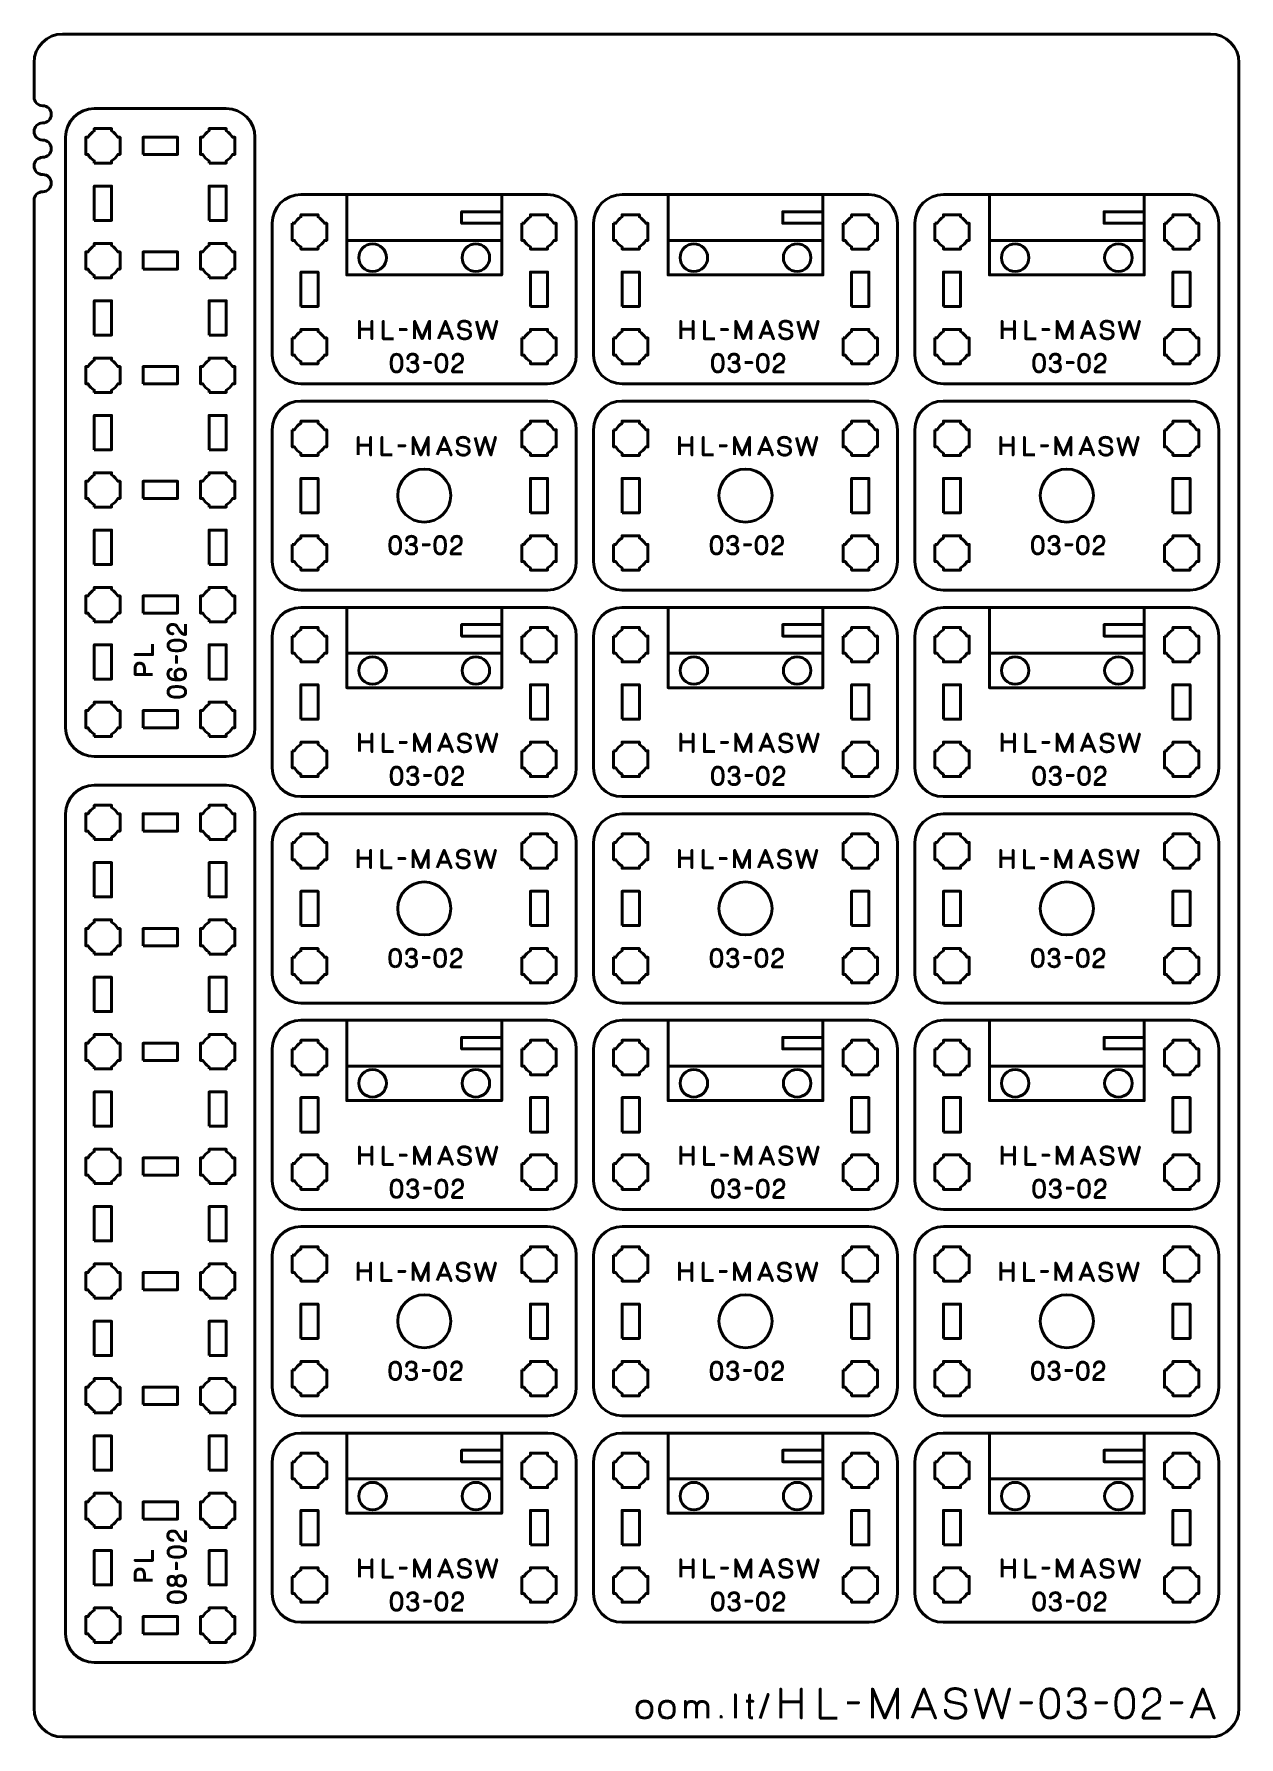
# Model space of a CAD drawing. Header units: centimetres. Extents: x -21 to 0, y -29.7 to 0.
import ezdxf

# ---------------------------------------------------------------- set-up
doc = ezdxf.new("R2010")
doc.units = ezdxf.units.CM
doc.header["$MEASUREMENT"] = 0
doc.layers.add('Layer 1', color=7, linetype='Continuous')

msp = doc.modelspace()

# ---------------------------------------------------------------- linework, layer by layer
at = {"layer": 'Layer 1', "lineweight": 53}
for points in [[(-16.35, -4.75), (-16.05, -4.75), (-16.05, -4.15), (-16.35, -4.15), (-16.35, -4.75)], [(-12.35, -4.75), (-12.05, -4.75), (-12.05, -4.15), (-12.35, -4.15), (-12.35, -4.75)], [(-10.75, -4.75), (-10.45, -4.75), (-10.45, -4.15), (-10.75, -4.15), (-10.75, -4.75)], [(-6.75, -4.75), (-6.45, -4.75), (-6.45, -4.15), (-6.75, -4.15), (-6.75, -4.75)], [(-5.15, -4.75), (-4.85, -4.75), (-4.85, -4.15), (-5.15, -4.15), (-5.15, -4.75)], [(-1.15, -4.75), (-0.85, -4.75), (-0.85, -4.15), (-1.15, -4.15), (-1.15, -4.75)], [(-16.35, -8.35), (-16.05, -8.35), (-16.05, -7.75), (-16.35, -7.75), (-16.35, -8.35)], [(-12.35, -8.35), (-12.05, -8.35), (-12.05, -7.75), (-12.35, -7.75), (-12.35, -8.35)], [(-10.75, -8.35), (-10.45, -8.35), (-10.45, -7.75), (-10.75, -7.75), (-10.75, -8.35)], [(-6.75, -8.35), (-6.45, -8.35), (-6.45, -7.75), (-6.75, -7.75), (-6.75, -8.35)], [(-5.15, -8.35), (-4.85, -8.35), (-4.85, -7.75), (-5.15, -7.75), (-5.15, -8.35)], [(-1.15, -8.35), (-0.85, -8.35), (-0.85, -7.75), (-1.15, -7.75), (-1.15, -8.35)], [(-16.35, -11.95), (-16.05, -11.95), (-16.05, -11.35), (-16.35, -11.35), (-16.35, -11.95)], [(-12.35, -11.95), (-12.05, -11.95), (-12.05, -11.35), (-12.35, -11.35), (-12.35, -11.95)], [(-10.75, -11.95), (-10.45, -11.95), (-10.45, -11.35), (-10.75, -11.35), (-10.75, -11.95)], [(-6.75, -11.95), (-6.45, -11.95), (-6.45, -11.35), (-6.75, -11.35), (-6.75, -11.95)], [(-5.15, -11.95), (-4.85, -11.95), (-4.85, -11.35), (-5.15, -11.35), (-5.15, -11.95)], [(-1.15, -11.95), (-0.85, -11.95), (-0.85, -11.35), (-1.15, -11.35), (-1.15, -11.95)], [(-16.35, -15.55), (-16.05, -15.55), (-16.05, -14.95), (-16.35, -14.95), (-16.35, -15.55)], [(-12.35, -15.55), (-12.05, -15.55), (-12.05, -14.95), (-12.35, -14.95), (-12.35, -15.55)], [(-10.75, -15.55), (-10.45, -15.55), (-10.45, -14.95), (-10.75, -14.95), (-10.75, -15.55)], [(-6.75, -15.55), (-6.45, -15.55), (-6.45, -14.95), (-6.75, -14.95), (-6.75, -15.55)], [(-5.15, -15.55), (-4.85, -15.55), (-4.85, -14.95), (-5.15, -14.95), (-5.15, -15.55)], [(-1.15, -15.55), (-0.85, -15.55), (-0.85, -14.95), (-1.15, -14.95), (-1.15, -15.55)], [(-16.35, -19.15), (-16.05, -19.15), (-16.05, -18.55), (-16.35, -18.55), (-16.35, -19.15)], [(-12.35, -19.15), (-12.05, -19.15), (-12.05, -18.55), (-12.35, -18.55), (-12.35, -19.15)], [(-10.75, -19.15), (-10.45, -19.15), (-10.45, -18.55), (-10.75, -18.55), (-10.75, -19.15)], [(-6.75, -19.15), (-6.45, -19.15), (-6.45, -18.55), (-6.75, -18.55), (-6.75, -19.15)], [(-5.15, -19.15), (-4.85, -19.15), (-4.85, -18.55), (-5.15, -18.55), (-5.15, -19.15)], [(-1.15, -19.15), (-0.85, -19.15), (-0.85, -18.55), (-1.15, -18.55), (-1.15, -19.15)], [(-16.35, -22.75), (-16.05, -22.75), (-16.05, -22.15), (-16.35, -22.15), (-16.35, -22.75)], [(-12.35, -22.75), (-12.05, -22.75), (-12.05, -22.15), (-12.35, -22.15), (-12.35, -22.75)], [(-10.75, -22.75), (-10.45, -22.75), (-10.45, -22.15), (-10.75, -22.15), (-10.75, -22.75)], [(-6.75, -22.75), (-6.45, -22.75), (-6.45, -22.15), (-6.75, -22.15), (-6.75, -22.75)], [(-5.15, -22.75), (-4.85, -22.75), (-4.85, -22.15), (-5.15, -22.15), (-5.15, -22.75)], [(-1.15, -22.75), (-0.85, -22.75), (-0.85, -22.15), (-1.15, -22.15), (-1.15, -22.75)], [(-16.35, -26.35), (-16.05, -26.35), (-16.05, -25.75), (-16.35, -25.75), (-16.35, -26.35)], [(-12.35, -26.35), (-12.05, -26.35), (-12.05, -25.75), (-12.35, -25.75), (-12.35, -26.35)], [(-10.75, -26.35), (-10.45, -26.35), (-10.45, -25.75), (-10.75, -25.75), (-10.75, -26.35)], [(-6.75, -26.35), (-6.45, -26.35), (-6.45, -25.75), (-6.75, -25.75), (-6.75, -26.35)], [(-5.15, -26.35), (-4.85, -26.35), (-4.85, -25.75), (-5.15, -25.75), (-5.15, -26.35)], [(-1.15, -26.35), (-0.85, -26.35), (-0.85, -25.75), (-1.15, -25.75), (-1.15, -26.35)]]:
    msp.add_lwpolyline(points, close=True, dxfattribs=at)
at = {"layer": 'Layer 1', "color": 1, "lineweight": 53}
msp.add_open_spline([(-21.00003, -29.19995), (-21.00003, -29.19995), (-21.00003, -2.89992), (-21.00003, -2.89992), (-21.00003, -2.89992), (-21.00003, -2.81709), (-20.93286, -2.74992), (-20.85003, -2.74992), (-20.85003, -2.74992), (-20.7672, -2.74992), (-20.70003, -2.68275), (-20.70003, -2.59992), (-20.70003, -2.59992), (-20.70003, -2.51709), (-20.7672, -2.44992), (-20.85003, -2.44992), (-20.85003, -2.44992), (-20.93286, -2.44992), (-21.00003, -2.38275), (-21.00003, -2.29992), (-21.00003, -2.29992), (-21.00003, -2.21709), (-20.93286, -2.14992), (-20.85003, -2.14992), (-20.85003, -2.14992), (-20.7672, -2.14992), (-20.70003, -2.08275), (-20.70003, -1.99992), (-20.70003, -1.99992), (-20.70003, -1.91709), (-20.7672, -1.84992), (-20.85003, -1.84992), (-20.85003, -1.84992), (-20.93286, -1.84992), (-21.00003, -1.78275), (-21.00003, -1.69992), (-21.00003, -1.69992), (-21.00003, -1.61709), (-20.93286, -1.54992), (-20.85003, -1.54992), (-20.85003, -1.54992), (-20.7672, -1.54992), (-20.70003, -1.48275), (-20.70003, -1.39992), (-20.70003, -1.39992), (-20.70003, -1.31709), (-20.7672, -1.24992), (-20.85003, -1.24992), (-20.85003, -1.24992), (-20.93286, -1.24992), (-21.00003, -1.18275), (-21.00003, -1.09992), (-21.00003, -1.09992), (-21.00003, -1.09992), (-21.00003, -0.49992), (-21.00003, -0.49992), (-21.00003, -0.49992), (-21.00003, -0.22295), (-20.77694, 0.00004), (-20.49994, 0.00004), (-20.49994, 0.00004), (-20.49994, 0.00004), (-0.50008, 0.00004), (-0.50008, 0.00004), (-0.50008, 0.00004), (-0.22294, 0.00004), (0.00002, -0.22295), (0.00002, -0.49992), (0.00002, -0.49992), (0.00002, -0.49992), (0.00002, -29.19995), (0.00002, -29.19995), (0.00002, -29.19995), (0.00002, -29.47695), (-0.22294, -29.70004), (-0.50008, -29.70004), (-0.50008, -29.70004), (-0.50008, -29.70004), (-20.49994, -29.70004), (-20.49994, -29.70004), (-20.49994, -29.70004), (-20.77694, -29.70004), (-21.00003, -29.47695), (-21.00003, -29.19995)], degree=3, knots=[0, 0, 0, 0, 0.04761905, 0.04761905, 0.04761905, 0.04761905, 0.0952381, 0.0952381, 0.0952381, 0.0952381, 0.14285714, 0.14285714, 0.14285714, 0.14285714, 0.19047619, 0.19047619, 0.19047619, 0.19047619, 0.23809524, 0.23809524, 0.23809524, 0.23809524, 0.28571429, 0.28571429, 0.28571429, 0.28571429, 0.33333333, 0.33333333, 0.33333333, 0.33333333, 0.38095238, 0.38095238, 0.38095238, 0.38095238, 0.42857143, 0.42857143, 0.42857143, 0.42857143, 0.47619048, 0.47619048, 0.47619048, 0.47619048, 0.52380952, 0.52380952, 0.52380952, 0.52380952, 0.57142857, 0.57142857, 0.57142857, 0.57142857, 0.61904762, 0.61904762, 0.61904762, 0.61904762, 0.66666667, 0.66666667, 0.66666667, 0.66666667, 0.71428571, 0.71428571, 0.71428571, 0.71428571, 0.76190476, 0.76190476, 0.76190476, 0.76190476, 0.80952381, 0.80952381, 0.80952381, 0.80952381, 0.85714286, 0.85714286, 0.85714286, 0.85714286, 0.9047619, 0.9047619, 0.9047619, 0.9047619, 0.95238095, 0.95238095, 0.95238095, 0.95238095, 1, 1, 1, 1], dxfattribs=at)
at = {"layer": 'Layer 1', "color": 3, "lineweight": 53}
for points in [[(-17.65, -12.6), (-17.65, -12.6), (-19.95, -12.6), (-19.95, -12.6), (-19.95, -12.6), (-20.22609, -12.6), (-20.45, -12.37609), (-20.45, -12.1), (-20.45, -12.1), (-20.45, -12.1), (-20.45, -1.8), (-20.45, -1.8), (-20.45, -1.8), (-20.45, -1.52391), (-20.22609, -1.3), (-19.95, -1.3), (-19.95, -1.3), (-19.95, -1.3), (-17.65, -1.3), (-17.65, -1.3), (-17.65, -1.3), (-17.37391, -1.3), (-17.15, -1.52391), (-17.15, -1.8), (-17.15, -1.8), (-17.15, -1.8), (-17.15, -12.1), (-17.15, -12.1), (-17.15, -12.1), (-17.15, -12.37609), (-17.37391, -12.6), (-17.65, -12.6)], [(-16.85, -5.6), (-16.85, -5.6), (-16.85, -3.3), (-16.85, -3.3), (-16.85, -3.3), (-16.85, -3.02391), (-16.62609, -2.8), (-16.35, -2.8), (-16.35, -2.8), (-16.35, -2.8), (-12.05, -2.8), (-12.05, -2.8), (-12.05, -2.8), (-11.77391, -2.8), (-11.55, -3.02391), (-11.55, -3.3), (-11.55, -3.3), (-11.55, -3.3), (-11.55, -5.6), (-11.55, -5.6), (-11.55, -5.6), (-11.55, -5.87609), (-11.77391, -6.1), (-12.05, -6.1), (-12.05, -6.1), (-12.05, -6.1), (-16.35, -6.1), (-16.35, -6.1), (-16.35, -6.1), (-16.62609, -6.1), (-16.85, -5.87609), (-16.85, -5.6)], [(-11.25, -5.6), (-11.25, -5.6), (-11.25, -3.3), (-11.25, -3.3), (-11.25, -3.3), (-11.25, -3.02391), (-11.02609, -2.8), (-10.75, -2.8), (-10.75, -2.8), (-10.75, -2.8), (-6.45, -2.8), (-6.45, -2.8), (-6.45, -2.8), (-6.17391, -2.8), (-5.95, -3.02391), (-5.95, -3.3), (-5.95, -3.3), (-5.95, -3.3), (-5.95, -5.6), (-5.95, -5.6), (-5.95, -5.6), (-5.95, -5.87609), (-6.17391, -6.1), (-6.45, -6.1), (-6.45, -6.1), (-6.45, -6.1), (-10.75, -6.1), (-10.75, -6.1), (-10.75, -6.1), (-11.02609, -6.1), (-11.25, -5.87609), (-11.25, -5.6)], [(-5.65, -5.6), (-5.65, -5.6), (-5.65, -3.3), (-5.65, -3.3), (-5.65, -3.3), (-5.65, -3.02391), (-5.42609, -2.8), (-5.15, -2.8), (-5.15, -2.8), (-5.15, -2.8), (-0.85, -2.8), (-0.85, -2.8), (-0.85, -2.8), (-0.57391, -2.8), (-0.35, -3.02391), (-0.35, -3.3), (-0.35, -3.3), (-0.35, -3.3), (-0.35, -5.6), (-0.35, -5.6), (-0.35, -5.6), (-0.35, -5.87609), (-0.57391, -6.1), (-0.85, -6.1), (-0.85, -6.1), (-0.85, -6.1), (-5.15, -6.1), (-5.15, -6.1), (-5.15, -6.1), (-5.42609, -6.1), (-5.65, -5.87609), (-5.65, -5.6)], [(-16.85, -9.2), (-16.85, -9.2), (-16.85, -6.9), (-16.85, -6.9), (-16.85, -6.9), (-16.85, -6.62391), (-16.62609, -6.4), (-16.35, -6.4), (-16.35, -6.4), (-16.35, -6.4), (-12.05, -6.4), (-12.05, -6.4), (-12.05, -6.4), (-11.77391, -6.4), (-11.55, -6.62391), (-11.55, -6.9), (-11.55, -6.9), (-11.55, -6.9), (-11.55, -9.2), (-11.55, -9.2), (-11.55, -9.2), (-11.55, -9.47609), (-11.77391, -9.7), (-12.05, -9.7), (-12.05, -9.7), (-12.05, -9.7), (-16.35, -9.7), (-16.35, -9.7), (-16.35, -9.7), (-16.62609, -9.7), (-16.85, -9.47609), (-16.85, -9.2)], [(-11.25, -9.2), (-11.25, -9.2), (-11.25, -6.9), (-11.25, -6.9), (-11.25, -6.9), (-11.25, -6.62391), (-11.02609, -6.4), (-10.75, -6.4), (-10.75, -6.4), (-10.75, -6.4), (-6.45, -6.4), (-6.45, -6.4), (-6.45, -6.4), (-6.17391, -6.4), (-5.95, -6.62391), (-5.95, -6.9), (-5.95, -6.9), (-5.95, -6.9), (-5.95, -9.2), (-5.95, -9.2), (-5.95, -9.2), (-5.95, -9.47609), (-6.17391, -9.7), (-6.45, -9.7), (-6.45, -9.7), (-6.45, -9.7), (-10.75, -9.7), (-10.75, -9.7), (-10.75, -9.7), (-11.02609, -9.7), (-11.25, -9.47609), (-11.25, -9.2)], [(-5.65, -9.2), (-5.65, -9.2), (-5.65, -6.9), (-5.65, -6.9), (-5.65, -6.9), (-5.65, -6.62391), (-5.42609, -6.4), (-5.15, -6.4), (-5.15, -6.4), (-5.15, -6.4), (-0.85, -6.4), (-0.85, -6.4), (-0.85, -6.4), (-0.57391, -6.4), (-0.35, -6.62391), (-0.35, -6.9), (-0.35, -6.9), (-0.35, -6.9), (-0.35, -9.2), (-0.35, -9.2), (-0.35, -9.2), (-0.35, -9.47609), (-0.57391, -9.7), (-0.85, -9.7), (-0.85, -9.7), (-0.85, -9.7), (-5.15, -9.7), (-5.15, -9.7), (-5.15, -9.7), (-5.42609, -9.7), (-5.65, -9.47609), (-5.65, -9.2)], [(-16.85, -12.8), (-16.85, -12.8), (-16.85, -10.5), (-16.85, -10.5), (-16.85, -10.5), (-16.85, -10.22391), (-16.62609, -10), (-16.35, -10), (-16.35, -10), (-16.35, -10), (-12.05, -10), (-12.05, -10), (-12.05, -10), (-11.77391, -10), (-11.55, -10.22391), (-11.55, -10.5), (-11.55, -10.5), (-11.55, -10.5), (-11.55, -12.8), (-11.55, -12.8), (-11.55, -12.8), (-11.55, -13.07609), (-11.77391, -13.3), (-12.05, -13.3), (-12.05, -13.3), (-12.05, -13.3), (-16.35, -13.3), (-16.35, -13.3), (-16.35, -13.3), (-16.62609, -13.3), (-16.85, -13.07609), (-16.85, -12.8)], [(-11.25, -12.8), (-11.25, -12.8), (-11.25, -10.5), (-11.25, -10.5), (-11.25, -10.5), (-11.25, -10.22391), (-11.02609, -10), (-10.75, -10), (-10.75, -10), (-10.75, -10), (-6.45, -10), (-6.45, -10), (-6.45, -10), (-6.17391, -10), (-5.95, -10.22391), (-5.95, -10.5), (-5.95, -10.5), (-5.95, -10.5), (-5.95, -12.8), (-5.95, -12.8), (-5.95, -12.8), (-5.95, -13.07609), (-6.17391, -13.3), (-6.45, -13.3), (-6.45, -13.3), (-6.45, -13.3), (-10.75, -13.3), (-10.75, -13.3), (-10.75, -13.3), (-11.02609, -13.3), (-11.25, -13.07609), (-11.25, -12.8)], [(-5.65, -12.8), (-5.65, -12.8), (-5.65, -10.5), (-5.65, -10.5), (-5.65, -10.5), (-5.65, -10.22391), (-5.42609, -10), (-5.15, -10), (-5.15, -10), (-5.15, -10), (-0.85, -10), (-0.85, -10), (-0.85, -10), (-0.57391, -10), (-0.35, -10.22391), (-0.35, -10.5), (-0.35, -10.5), (-0.35, -10.5), (-0.35, -12.8), (-0.35, -12.8), (-0.35, -12.8), (-0.35, -13.07609), (-0.57391, -13.3), (-0.85, -13.3), (-0.85, -13.3), (-0.85, -13.3), (-5.15, -13.3), (-5.15, -13.3), (-5.15, -13.3), (-5.42609, -13.3), (-5.65, -13.07609), (-5.65, -12.8)], [(-17.65, -28.4), (-17.65, -28.4), (-19.95, -28.4), (-19.95, -28.4), (-19.95, -28.4), (-20.22609, -28.4), (-20.45, -28.17609), (-20.45, -27.9), (-20.45, -27.9), (-20.45, -27.9), (-20.45, -13.6), (-20.45, -13.6), (-20.45, -13.6), (-20.45, -13.32391), (-20.22609, -13.1), (-19.95, -13.1), (-19.95, -13.1), (-19.95, -13.1), (-17.65, -13.1), (-17.65, -13.1), (-17.65, -13.1), (-17.37391, -13.1), (-17.15, -13.32391), (-17.15, -13.6), (-17.15, -13.6), (-17.15, -13.6), (-17.15, -27.9), (-17.15, -27.9), (-17.15, -27.9), (-17.15, -28.17609), (-17.37391, -28.4), (-17.65, -28.4)], [(-16.85, -16.4), (-16.85, -16.4), (-16.85, -14.1), (-16.85, -14.1), (-16.85, -14.1), (-16.85, -13.82391), (-16.62609, -13.6), (-16.35, -13.6), (-16.35, -13.6), (-16.35, -13.6), (-12.05, -13.6), (-12.05, -13.6), (-12.05, -13.6), (-11.77391, -13.6), (-11.55, -13.82391), (-11.55, -14.1), (-11.55, -14.1), (-11.55, -14.1), (-11.55, -16.4), (-11.55, -16.4), (-11.55, -16.4), (-11.55, -16.67609), (-11.77391, -16.9), (-12.05, -16.9), (-12.05, -16.9), (-12.05, -16.9), (-16.35, -16.9), (-16.35, -16.9), (-16.35, -16.9), (-16.62609, -16.9), (-16.85, -16.67609), (-16.85, -16.4)], [(-11.25, -16.4), (-11.25, -16.4), (-11.25, -14.1), (-11.25, -14.1), (-11.25, -14.1), (-11.25, -13.82391), (-11.02609, -13.6), (-10.75, -13.6), (-10.75, -13.6), (-10.75, -13.6), (-6.45, -13.6), (-6.45, -13.6), (-6.45, -13.6), (-6.17391, -13.6), (-5.95, -13.82391), (-5.95, -14.1), (-5.95, -14.1), (-5.95, -14.1), (-5.95, -16.4), (-5.95, -16.4), (-5.95, -16.4), (-5.95, -16.67609), (-6.17391, -16.9), (-6.45, -16.9), (-6.45, -16.9), (-6.45, -16.9), (-10.75, -16.9), (-10.75, -16.9), (-10.75, -16.9), (-11.02609, -16.9), (-11.25, -16.67609), (-11.25, -16.4)], [(-5.65, -16.4), (-5.65, -16.4), (-5.65, -14.1), (-5.65, -14.1), (-5.65, -14.1), (-5.65, -13.82391), (-5.42609, -13.6), (-5.15, -13.6), (-5.15, -13.6), (-5.15, -13.6), (-0.85, -13.6), (-0.85, -13.6), (-0.85, -13.6), (-0.57391, -13.6), (-0.35, -13.82391), (-0.35, -14.1), (-0.35, -14.1), (-0.35, -14.1), (-0.35, -16.4), (-0.35, -16.4), (-0.35, -16.4), (-0.35, -16.67609), (-0.57391, -16.9), (-0.85, -16.9), (-0.85, -16.9), (-0.85, -16.9), (-5.15, -16.9), (-5.15, -16.9), (-5.15, -16.9), (-5.42609, -16.9), (-5.65, -16.67609), (-5.65, -16.4)], [(-16.85, -20), (-16.85, -20), (-16.85, -17.7), (-16.85, -17.7), (-16.85, -17.7), (-16.85, -17.42391), (-16.62609, -17.2), (-16.35, -17.2), (-16.35, -17.2), (-16.35, -17.2), (-12.05, -17.2), (-12.05, -17.2), (-12.05, -17.2), (-11.77391, -17.2), (-11.55, -17.42391), (-11.55, -17.7), (-11.55, -17.7), (-11.55, -17.7), (-11.55, -20), (-11.55, -20), (-11.55, -20), (-11.55, -20.27609), (-11.77391, -20.5), (-12.05, -20.5), (-12.05, -20.5), (-12.05, -20.5), (-16.35, -20.5), (-16.35, -20.5), (-16.35, -20.5), (-16.62609, -20.5), (-16.85, -20.27609), (-16.85, -20)], [(-11.25, -20), (-11.25, -20), (-11.25, -17.7), (-11.25, -17.7), (-11.25, -17.7), (-11.25, -17.42391), (-11.02609, -17.2), (-10.75, -17.2), (-10.75, -17.2), (-10.75, -17.2), (-6.45, -17.2), (-6.45, -17.2), (-6.45, -17.2), (-6.17391, -17.2), (-5.95, -17.42391), (-5.95, -17.7), (-5.95, -17.7), (-5.95, -17.7), (-5.95, -20), (-5.95, -20), (-5.95, -20), (-5.95, -20.27609), (-6.17391, -20.5), (-6.45, -20.5), (-6.45, -20.5), (-6.45, -20.5), (-10.75, -20.5), (-10.75, -20.5), (-10.75, -20.5), (-11.02609, -20.5), (-11.25, -20.27609), (-11.25, -20)], [(-5.65, -20), (-5.65, -20), (-5.65, -17.7), (-5.65, -17.7), (-5.65, -17.7), (-5.65, -17.42391), (-5.42609, -17.2), (-5.15, -17.2), (-5.15, -17.2), (-5.15, -17.2), (-0.85, -17.2), (-0.85, -17.2), (-0.85, -17.2), (-0.57391, -17.2), (-0.35, -17.42391), (-0.35, -17.7), (-0.35, -17.7), (-0.35, -17.7), (-0.35, -20), (-0.35, -20), (-0.35, -20), (-0.35, -20.27609), (-0.57391, -20.5), (-0.85, -20.5), (-0.85, -20.5), (-0.85, -20.5), (-5.15, -20.5), (-5.15, -20.5), (-5.15, -20.5), (-5.42609, -20.5), (-5.65, -20.27609), (-5.65, -20)], [(-16.85, -23.6), (-16.85, -23.6), (-16.85, -21.3), (-16.85, -21.3), (-16.85, -21.3), (-16.85, -21.02391), (-16.62609, -20.8), (-16.35, -20.8), (-16.35, -20.8), (-16.35, -20.8), (-12.05, -20.8), (-12.05, -20.8), (-12.05, -20.8), (-11.77391, -20.8), (-11.55, -21.02391), (-11.55, -21.3), (-11.55, -21.3), (-11.55, -21.3), (-11.55, -23.6), (-11.55, -23.6), (-11.55, -23.6), (-11.55, -23.87609), (-11.77391, -24.1), (-12.05, -24.1), (-12.05, -24.1), (-12.05, -24.1), (-16.35, -24.1), (-16.35, -24.1), (-16.35, -24.1), (-16.62609, -24.1), (-16.85, -23.87609), (-16.85, -23.6)], [(-11.25, -23.6), (-11.25, -23.6), (-11.25, -21.3), (-11.25, -21.3), (-11.25, -21.3), (-11.25, -21.02391), (-11.02609, -20.8), (-10.75, -20.8), (-10.75, -20.8), (-10.75, -20.8), (-6.45, -20.8), (-6.45, -20.8), (-6.45, -20.8), (-6.17391, -20.8), (-5.95, -21.02391), (-5.95, -21.3), (-5.95, -21.3), (-5.95, -21.3), (-5.95, -23.6), (-5.95, -23.6), (-5.95, -23.6), (-5.95, -23.87609), (-6.17391, -24.1), (-6.45, -24.1), (-6.45, -24.1), (-6.45, -24.1), (-10.75, -24.1), (-10.75, -24.1), (-10.75, -24.1), (-11.02609, -24.1), (-11.25, -23.87609), (-11.25, -23.6)], [(-5.65, -23.6), (-5.65, -23.6), (-5.65, -21.3), (-5.65, -21.3), (-5.65, -21.3), (-5.65, -21.02391), (-5.42609, -20.8), (-5.15, -20.8), (-5.15, -20.8), (-5.15, -20.8), (-0.85, -20.8), (-0.85, -20.8), (-0.85, -20.8), (-0.57391, -20.8), (-0.35, -21.02391), (-0.35, -21.3), (-0.35, -21.3), (-0.35, -21.3), (-0.35, -23.6), (-0.35, -23.6), (-0.35, -23.6), (-0.35, -23.87609), (-0.57391, -24.1), (-0.85, -24.1), (-0.85, -24.1), (-0.85, -24.1), (-5.15, -24.1), (-5.15, -24.1), (-5.15, -24.1), (-5.42609, -24.1), (-5.65, -23.87609), (-5.65, -23.6)], [(-16.85, -27.2), (-16.85, -27.2), (-16.85, -24.9), (-16.85, -24.9), (-16.85, -24.9), (-16.85, -24.62391), (-16.62609, -24.4), (-16.35, -24.4), (-16.35, -24.4), (-16.35, -24.4), (-12.05, -24.4), (-12.05, -24.4), (-12.05, -24.4), (-11.77391, -24.4), (-11.55, -24.62391), (-11.55, -24.9), (-11.55, -24.9), (-11.55, -24.9), (-11.55, -27.2), (-11.55, -27.2), (-11.55, -27.2), (-11.55, -27.47609), (-11.77391, -27.7), (-12.05, -27.7), (-12.05, -27.7), (-12.05, -27.7), (-16.35, -27.7), (-16.35, -27.7), (-16.35, -27.7), (-16.62609, -27.7), (-16.85, -27.47609), (-16.85, -27.2)], [(-11.25, -27.2), (-11.25, -27.2), (-11.25, -24.9), (-11.25, -24.9), (-11.25, -24.9), (-11.25, -24.62391), (-11.02609, -24.4), (-10.75, -24.4), (-10.75, -24.4), (-10.75, -24.4), (-6.45, -24.4), (-6.45, -24.4), (-6.45, -24.4), (-6.17391, -24.4), (-5.95, -24.62391), (-5.95, -24.9), (-5.95, -24.9), (-5.95, -24.9), (-5.95, -27.2), (-5.95, -27.2), (-5.95, -27.2), (-5.95, -27.47609), (-6.17391, -27.7), (-6.45, -27.7), (-6.45, -27.7), (-6.45, -27.7), (-10.75, -27.7), (-10.75, -27.7), (-10.75, -27.7), (-11.02609, -27.7), (-11.25, -27.47609), (-11.25, -27.2)], [(-5.65, -27.2), (-5.65, -27.2), (-5.65, -24.9), (-5.65, -24.9), (-5.65, -24.9), (-5.65, -24.62391), (-5.42609, -24.4), (-5.15, -24.4), (-5.15, -24.4), (-5.15, -24.4), (-0.85, -24.4), (-0.85, -24.4), (-0.85, -24.4), (-0.57391, -24.4), (-0.35, -24.62391), (-0.35, -24.9), (-0.35, -24.9), (-0.35, -24.9), (-0.35, -27.2), (-0.35, -27.2), (-0.35, -27.2), (-0.35, -27.47609), (-0.57391, -27.7), (-0.85, -27.7), (-0.85, -27.7), (-0.85, -27.7), (-5.15, -27.7), (-5.15, -27.7), (-5.15, -27.7), (-5.42609, -27.7), (-5.65, -27.47609), (-5.65, -27.2)]]:
    msp.add_open_spline(points, degree=3, knots=[0, 0, 0, 0, 0.125, 0.125, 0.125, 0.125, 0.25, 0.25, 0.25, 0.25, 0.375, 0.375, 0.375, 0.375, 0.5, 0.5, 0.5, 0.5, 0.625, 0.625, 0.625, 0.625, 0.75, 0.75, 0.75, 0.75, 0.875, 0.875, 0.875, 0.875, 1, 1, 1, 1], dxfattribs=at)
at = {"layer": 'Layer 1', "lineweight": 53}
for points, knots in [([(-19.95, -2.25), (-19.95, -2.25), (-19.95, -2.20985), (-19.95, -2.20985), (-19.95, -2.20985), (-19.99553, -2.1835), (-20.0335, -2.14553), (-20.05985, -2.1), (-20.05985, -2.1), (-20.05985, -2.1), (-20.1, -2.1), (-20.1, -2.1), (-20.1, -2.1), (-20.1, -2.1), (-20.1, -1.95), (-20.1, -1.95), (-20.1, -1.95), (-20.1, -1.95), (-20.1, -1.8), (-20.1, -1.8), (-20.1, -1.8), (-20.1, -1.8), (-20.05985, -1.8), (-20.05985, -1.8), (-20.05985, -1.8), (-20.0335, -1.75447), (-19.99553, -1.7165), (-19.95, -1.69015), (-19.95, -1.69015), (-19.95, -1.69015), (-19.95, -1.65), (-19.95, -1.65), (-19.95, -1.65), (-19.95, -1.65), (-19.8, -1.65), (-19.8, -1.65), (-19.8, -1.65), (-19.8, -1.65), (-19.65, -1.65), (-19.65, -1.65), (-19.65, -1.65), (-19.65, -1.65), (-19.65, -1.69015), (-19.65, -1.69015), (-19.65, -1.69015), (-19.60447, -1.7165), (-19.5665, -1.75447), (-19.54015, -1.8), (-19.54015, -1.8), (-19.54015, -1.8), (-19.5, -1.8), (-19.5, -1.8), (-19.5, -1.8), (-19.5, -1.8), (-19.5, -1.95), (-19.5, -1.95), (-19.5, -1.95), (-19.5, -1.95), (-19.5, -2.1), (-19.5, -2.1), (-19.5, -2.1), (-19.5, -2.1), (-19.54015, -2.1), (-19.54015, -2.1), (-19.54015, -2.1), (-19.5665, -2.14553), (-19.60447, -2.1835), (-19.65, -2.20985), (-19.65, -2.20985), (-19.65, -2.20985), (-19.65, -2.25), (-19.65, -2.25), (-19.65, -2.25), (-19.65, -2.25), (-19.8, -2.25), (-19.8, -2.25), (-19.8, -2.25), (-19.8, -2.25), (-19.95, -2.25), (-19.95, -2.25)], [0, 0, 0, 0, 0.05, 0.05, 0.05, 0.05, 0.1, 0.1, 0.1, 0.1, 0.15, 0.15, 0.15, 0.15, 0.2, 0.2, 0.2, 0.2, 0.25, 0.25, 0.25, 0.25, 0.3, 0.3, 0.3, 0.3, 0.35, 0.35, 0.35, 0.35, 0.4, 0.4, 0.4, 0.4, 0.45, 0.45, 0.45, 0.45, 0.5, 0.5, 0.5, 0.5, 0.55, 0.55, 0.55, 0.55, 0.6, 0.6, 0.6, 0.6, 0.65, 0.65, 0.65, 0.65, 0.7, 0.7, 0.7, 0.7, 0.75, 0.75, 0.75, 0.75, 0.8, 0.8, 0.8, 0.8, 0.85, 0.85, 0.85, 0.85, 0.9, 0.9, 0.9, 0.9, 0.95, 0.95, 0.95, 0.95, 1, 1, 1, 1]), ([(-17.95, -2.25), (-17.95, -2.25), (-17.95, -2.20985), (-17.95, -2.20985), (-17.95, -2.20985), (-17.99553, -2.1835), (-18.0335, -2.14553), (-18.05985, -2.1), (-18.05985, -2.1), (-18.05985, -2.1), (-18.1, -2.1), (-18.1, -2.1), (-18.1, -2.1), (-18.1, -2.1), (-18.1, -1.95), (-18.1, -1.95), (-18.1, -1.95), (-18.1, -1.95), (-18.1, -1.8), (-18.1, -1.8), (-18.1, -1.8), (-18.1, -1.8), (-18.05985, -1.8), (-18.05985, -1.8), (-18.05985, -1.8), (-18.0335, -1.75447), (-17.99553, -1.7165), (-17.95, -1.69015), (-17.95, -1.69015), (-17.95, -1.69015), (-17.95, -1.65), (-17.95, -1.65), (-17.95, -1.65), (-17.95, -1.65), (-17.8, -1.65), (-17.8, -1.65), (-17.8, -1.65), (-17.8, -1.65), (-17.65, -1.65), (-17.65, -1.65), (-17.65, -1.65), (-17.65, -1.65), (-17.65, -1.69015), (-17.65, -1.69015), (-17.65, -1.69015), (-17.60447, -1.7165), (-17.5665, -1.75447), (-17.54015, -1.8), (-17.54015, -1.8), (-17.54015, -1.8), (-17.5, -1.8), (-17.5, -1.8), (-17.5, -1.8), (-17.5, -1.8), (-17.5, -1.95), (-17.5, -1.95), (-17.5, -1.95), (-17.5, -1.95), (-17.5, -2.1), (-17.5, -2.1), (-17.5, -2.1), (-17.5, -2.1), (-17.54015, -2.1), (-17.54015, -2.1), (-17.54015, -2.1), (-17.5665, -2.14553), (-17.60447, -2.1835), (-17.65, -2.20985), (-17.65, -2.20985), (-17.65, -2.20985), (-17.65, -2.25), (-17.65, -2.25), (-17.65, -2.25), (-17.65, -2.25), (-17.8, -2.25), (-17.8, -2.25), (-17.8, -2.25), (-17.8, -2.25), (-17.95, -2.25), (-17.95, -2.25)], [0, 0, 0, 0, 0.05, 0.05, 0.05, 0.05, 0.1, 0.1, 0.1, 0.1, 0.15, 0.15, 0.15, 0.15, 0.2, 0.2, 0.2, 0.2, 0.25, 0.25, 0.25, 0.25, 0.3, 0.3, 0.3, 0.3, 0.35, 0.35, 0.35, 0.35, 0.4, 0.4, 0.4, 0.4, 0.45, 0.45, 0.45, 0.45, 0.5, 0.5, 0.5, 0.5, 0.55, 0.55, 0.55, 0.55, 0.6, 0.6, 0.6, 0.6, 0.65, 0.65, 0.65, 0.65, 0.7, 0.7, 0.7, 0.7, 0.75, 0.75, 0.75, 0.75, 0.8, 0.8, 0.8, 0.8, 0.85, 0.85, 0.85, 0.85, 0.9, 0.9, 0.9, 0.9, 0.95, 0.95, 0.95, 0.95, 1, 1, 1, 1]), ([(-19.1, -2.1), (-19.1, -2.1), (-19.1, -1.8), (-19.1, -1.8), (-19.1, -1.8), (-19.1, -1.8), (-18.5, -1.8), (-18.5, -1.8), (-18.5, -1.8), (-18.5, -1.8), (-18.5, -2.1), (-18.5, -2.1), (-18.5, -2.1), (-18.5, -2.1), (-19.1, -2.1), (-19.1, -2.1)], [0, 0, 0, 0, 0.25, 0.25, 0.25, 0.25, 0.5, 0.5, 0.5, 0.5, 0.75, 0.75, 0.75, 0.75, 1, 1, 1, 1]), ([(-19.95, -3.25), (-19.95, -3.25), (-19.95, -2.65), (-19.95, -2.65), (-19.95, -2.65), (-19.95, -2.65), (-19.65, -2.65), (-19.65, -2.65), (-19.65, -2.65), (-19.65, -2.65), (-19.65, -3.25), (-19.65, -3.25), (-19.65, -3.25), (-19.65, -3.25), (-19.95, -3.25), (-19.95, -3.25)], [0, 0, 0, 0, 0.25, 0.25, 0.25, 0.25, 0.5, 0.5, 0.5, 0.5, 0.75, 0.75, 0.75, 0.75, 1, 1, 1, 1]), ([(-17.95, -3.25), (-17.95, -3.25), (-17.95, -2.65), (-17.95, -2.65), (-17.95, -2.65), (-17.95, -2.65), (-17.65, -2.65), (-17.65, -2.65), (-17.65, -2.65), (-17.65, -2.65), (-17.65, -3.25), (-17.65, -3.25), (-17.65, -3.25), (-17.65, -3.25), (-17.95, -3.25), (-17.95, -3.25)], [0, 0, 0, 0, 0.25, 0.25, 0.25, 0.25, 0.5, 0.5, 0.5, 0.5, 0.75, 0.75, 0.75, 0.75, 1, 1, 1, 1]), ([(-16.5, -3.3), (-16.5, -3.3), (-16.45985, -3.3), (-16.45985, -3.3), (-16.45985, -3.3), (-16.4335, -3.25447), (-16.39553, -3.2165), (-16.35, -3.19015), (-16.35, -3.19015), (-16.35, -3.19015), (-16.35, -3.15), (-16.35, -3.15), (-16.35, -3.15), (-16.35, -3.15), (-16.2, -3.15), (-16.2, -3.15), (-16.2, -3.15), (-16.2, -3.15), (-16.05, -3.15), (-16.05, -3.15), (-16.05, -3.15), (-16.05, -3.15), (-16.05, -3.19015), (-16.05, -3.19015), (-16.05, -3.19015), (-16.00447, -3.2165), (-15.9665, -3.25447), (-15.94015, -3.3), (-15.94015, -3.3), (-15.94015, -3.3), (-15.9, -3.3), (-15.9, -3.3), (-15.9, -3.3), (-15.9, -3.3), (-15.9, -3.45), (-15.9, -3.45), (-15.9, -3.45), (-15.9, -3.45), (-15.9, -3.6), (-15.9, -3.6), (-15.9, -3.6), (-15.9, -3.6), (-15.94015, -3.6), (-15.94015, -3.6), (-15.94015, -3.6), (-15.9665, -3.64553), (-16.00447, -3.6835), (-16.05, -3.70985), (-16.05, -3.70985), (-16.05, -3.70985), (-16.05, -3.75), (-16.05, -3.75), (-16.05, -3.75), (-16.05, -3.75), (-16.2, -3.75), (-16.2, -3.75), (-16.2, -3.75), (-16.2, -3.75), (-16.35, -3.75), (-16.35, -3.75), (-16.35, -3.75), (-16.35, -3.75), (-16.35, -3.70985), (-16.35, -3.70985), (-16.35, -3.70985), (-16.39553, -3.6835), (-16.4335, -3.64553), (-16.45985, -3.6), (-16.45985, -3.6), (-16.45985, -3.6), (-16.5, -3.6), (-16.5, -3.6), (-16.5, -3.6), (-16.5, -3.6), (-16.5, -3.45), (-16.5, -3.45), (-16.5, -3.45), (-16.5, -3.45), (-16.5, -3.3), (-16.5, -3.3)], [0, 0, 0, 0, 0.05, 0.05, 0.05, 0.05, 0.1, 0.1, 0.1, 0.1, 0.15, 0.15, 0.15, 0.15, 0.2, 0.2, 0.2, 0.2, 0.25, 0.25, 0.25, 0.25, 0.3, 0.3, 0.3, 0.3, 0.35, 0.35, 0.35, 0.35, 0.4, 0.4, 0.4, 0.4, 0.45, 0.45, 0.45, 0.45, 0.5, 0.5, 0.5, 0.5, 0.55, 0.55, 0.55, 0.55, 0.6, 0.6, 0.6, 0.6, 0.65, 0.65, 0.65, 0.65, 0.7, 0.7, 0.7, 0.7, 0.75, 0.75, 0.75, 0.75, 0.8, 0.8, 0.8, 0.8, 0.85, 0.85, 0.85, 0.85, 0.9, 0.9, 0.9, 0.9, 0.95, 0.95, 0.95, 0.95, 1, 1, 1, 1]), ([(-12.5, -3.3), (-12.5, -3.3), (-12.45985, -3.3), (-12.45985, -3.3), (-12.45985, -3.3), (-12.4335, -3.25447), (-12.39553, -3.2165), (-12.35, -3.19015), (-12.35, -3.19015), (-12.35, -3.19015), (-12.35, -3.15), (-12.35, -3.15), (-12.35, -3.15), (-12.35, -3.15), (-12.2, -3.15), (-12.2, -3.15), (-12.2, -3.15), (-12.2, -3.15), (-12.05, -3.15), (-12.05, -3.15), (-12.05, -3.15), (-12.05, -3.15), (-12.05, -3.19015), (-12.05, -3.19015), (-12.05, -3.19015), (-12.00447, -3.2165), (-11.9665, -3.25447), (-11.94015, -3.3), (-11.94015, -3.3), (-11.94015, -3.3), (-11.9, -3.3), (-11.9, -3.3), (-11.9, -3.3), (-11.9, -3.3), (-11.9, -3.45), (-11.9, -3.45), (-11.9, -3.45), (-11.9, -3.45), (-11.9, -3.6), (-11.9, -3.6), (-11.9, -3.6), (-11.9, -3.6), (-11.94015, -3.6), (-11.94015, -3.6), (-11.94015, -3.6), (-11.9665, -3.64553), (-12.00447, -3.6835), (-12.05, -3.70985), (-12.05, -3.70985), (-12.05, -3.70985), (-12.05, -3.75), (-12.05, -3.75), (-12.05, -3.75), (-12.05, -3.75), (-12.2, -3.75), (-12.2, -3.75), (-12.2, -3.75), (-12.2, -3.75), (-12.35, -3.75), (-12.35, -3.75), (-12.35, -3.75), (-12.35, -3.75), (-12.35, -3.70985), (-12.35, -3.70985), (-12.35, -3.70985), (-12.39553, -3.6835), (-12.4335, -3.64553), (-12.45985, -3.6), (-12.45985, -3.6), (-12.45985, -3.6), (-12.5, -3.6), (-12.5, -3.6), (-12.5, -3.6), (-12.5, -3.6), (-12.5, -3.45), (-12.5, -3.45), (-12.5, -3.45), (-12.5, -3.45), (-12.5, -3.3), (-12.5, -3.3)], [0, 0, 0, 0, 0.05, 0.05, 0.05, 0.05, 0.1, 0.1, 0.1, 0.1, 0.15, 0.15, 0.15, 0.15, 0.2, 0.2, 0.2, 0.2, 0.25, 0.25, 0.25, 0.25, 0.3, 0.3, 0.3, 0.3, 0.35, 0.35, 0.35, 0.35, 0.4, 0.4, 0.4, 0.4, 0.45, 0.45, 0.45, 0.45, 0.5, 0.5, 0.5, 0.5, 0.55, 0.55, 0.55, 0.55, 0.6, 0.6, 0.6, 0.6, 0.65, 0.65, 0.65, 0.65, 0.7, 0.7, 0.7, 0.7, 0.75, 0.75, 0.75, 0.75, 0.8, 0.8, 0.8, 0.8, 0.85, 0.85, 0.85, 0.85, 0.9, 0.9, 0.9, 0.9, 0.95, 0.95, 0.95, 0.95, 1, 1, 1, 1]), ([(-10.9, -3.3), (-10.9, -3.3), (-10.85985, -3.3), (-10.85985, -3.3), (-10.85985, -3.3), (-10.8335, -3.25447), (-10.79553, -3.2165), (-10.75, -3.19015), (-10.75, -3.19015), (-10.75, -3.19015), (-10.75, -3.15), (-10.75, -3.15), (-10.75, -3.15), (-10.75, -3.15), (-10.6, -3.15), (-10.6, -3.15), (-10.6, -3.15), (-10.6, -3.15), (-10.45, -3.15), (-10.45, -3.15), (-10.45, -3.15), (-10.45, -3.15), (-10.45, -3.19015), (-10.45, -3.19015), (-10.45, -3.19015), (-10.40447, -3.2165), (-10.3665, -3.25447), (-10.34015, -3.3), (-10.34015, -3.3), (-10.34015, -3.3), (-10.3, -3.3), (-10.3, -3.3), (-10.3, -3.3), (-10.3, -3.3), (-10.3, -3.45), (-10.3, -3.45), (-10.3, -3.45), (-10.3, -3.45), (-10.3, -3.6), (-10.3, -3.6), (-10.3, -3.6), (-10.3, -3.6), (-10.34015, -3.6), (-10.34015, -3.6), (-10.34015, -3.6), (-10.3665, -3.64553), (-10.40447, -3.6835), (-10.45, -3.70985), (-10.45, -3.70985), (-10.45, -3.70985), (-10.45, -3.75), (-10.45, -3.75), (-10.45, -3.75), (-10.45, -3.75), (-10.6, -3.75), (-10.6, -3.75), (-10.6, -3.75), (-10.6, -3.75), (-10.75, -3.75), (-10.75, -3.75), (-10.75, -3.75), (-10.75, -3.75), (-10.75, -3.70985), (-10.75, -3.70985), (-10.75, -3.70985), (-10.79553, -3.6835), (-10.8335, -3.64553), (-10.85985, -3.6), (-10.85985, -3.6), (-10.85985, -3.6), (-10.9, -3.6), (-10.9, -3.6), (-10.9, -3.6), (-10.9, -3.6), (-10.9, -3.45), (-10.9, -3.45), (-10.9, -3.45), (-10.9, -3.45), (-10.9, -3.3), (-10.9, -3.3)], [0, 0, 0, 0, 0.05, 0.05, 0.05, 0.05, 0.1, 0.1, 0.1, 0.1, 0.15, 0.15, 0.15, 0.15, 0.2, 0.2, 0.2, 0.2, 0.25, 0.25, 0.25, 0.25, 0.3, 0.3, 0.3, 0.3, 0.35, 0.35, 0.35, 0.35, 0.4, 0.4, 0.4, 0.4, 0.45, 0.45, 0.45, 0.45, 0.5, 0.5, 0.5, 0.5, 0.55, 0.55, 0.55, 0.55, 0.6, 0.6, 0.6, 0.6, 0.65, 0.65, 0.65, 0.65, 0.7, 0.7, 0.7, 0.7, 0.75, 0.75, 0.75, 0.75, 0.8, 0.8, 0.8, 0.8, 0.85, 0.85, 0.85, 0.85, 0.9, 0.9, 0.9, 0.9, 0.95, 0.95, 0.95, 0.95, 1, 1, 1, 1]), ([(-6.9, -3.3), (-6.9, -3.3), (-6.85985, -3.3), (-6.85985, -3.3), (-6.85985, -3.3), (-6.8335, -3.25447), (-6.79553, -3.2165), (-6.75, -3.19015), (-6.75, -3.19015), (-6.75, -3.19015), (-6.75, -3.15), (-6.75, -3.15), (-6.75, -3.15), (-6.75, -3.15), (-6.6, -3.15), (-6.6, -3.15), (-6.6, -3.15), (-6.6, -3.15), (-6.45, -3.15), (-6.45, -3.15), (-6.45, -3.15), (-6.45, -3.15), (-6.45, -3.19015), (-6.45, -3.19015), (-6.45, -3.19015), (-6.40447, -3.2165), (-6.3665, -3.25447), (-6.34015, -3.3), (-6.34015, -3.3), (-6.34015, -3.3), (-6.3, -3.3), (-6.3, -3.3), (-6.3, -3.3), (-6.3, -3.3), (-6.3, -3.45), (-6.3, -3.45), (-6.3, -3.45), (-6.3, -3.45), (-6.3, -3.6), (-6.3, -3.6), (-6.3, -3.6), (-6.3, -3.6), (-6.34015, -3.6), (-6.34015, -3.6), (-6.34015, -3.6), (-6.3665, -3.64553), (-6.40447, -3.6835), (-6.45, -3.70985), (-6.45, -3.70985), (-6.45, -3.70985), (-6.45, -3.75), (-6.45, -3.75), (-6.45, -3.75), (-6.45, -3.75), (-6.6, -3.75), (-6.6, -3.75), (-6.6, -3.75), (-6.6, -3.75), (-6.75, -3.75), (-6.75, -3.75), (-6.75, -3.75), (-6.75, -3.75), (-6.75, -3.70985), (-6.75, -3.70985), (-6.75, -3.70985), (-6.79553, -3.6835), (-6.8335, -3.64553), (-6.85985, -3.6), (-6.85985, -3.6), (-6.85985, -3.6), (-6.9, -3.6), (-6.9, -3.6), (-6.9, -3.6), (-6.9, -3.6), (-6.9, -3.45), (-6.9, -3.45), (-6.9, -3.45), (-6.9, -3.45), (-6.9, -3.3), (-6.9, -3.3)], [0, 0, 0, 0, 0.05, 0.05, 0.05, 0.05, 0.1, 0.1, 0.1, 0.1, 0.15, 0.15, 0.15, 0.15, 0.2, 0.2, 0.2, 0.2, 0.25, 0.25, 0.25, 0.25, 0.3, 0.3, 0.3, 0.3, 0.35, 0.35, 0.35, 0.35, 0.4, 0.4, 0.4, 0.4, 0.45, 0.45, 0.45, 0.45, 0.5, 0.5, 0.5, 0.5, 0.55, 0.55, 0.55, 0.55, 0.6, 0.6, 0.6, 0.6, 0.65, 0.65, 0.65, 0.65, 0.7, 0.7, 0.7, 0.7, 0.75, 0.75, 0.75, 0.75, 0.8, 0.8, 0.8, 0.8, 0.85, 0.85, 0.85, 0.85, 0.9, 0.9, 0.9, 0.9, 0.95, 0.95, 0.95, 0.95, 1, 1, 1, 1]), ([(-5.3, -3.3), (-5.3, -3.3), (-5.25985, -3.3), (-5.25985, -3.3), (-5.25985, -3.3), (-5.2335, -3.25447), (-5.19553, -3.2165), (-5.15, -3.19015), (-5.15, -3.19015), (-5.15, -3.19015), (-5.15, -3.15), (-5.15, -3.15), (-5.15, -3.15), (-5.15, -3.15), (-5, -3.15), (-5, -3.15), (-5, -3.15), (-5, -3.15), (-4.85, -3.15), (-4.85, -3.15), (-4.85, -3.15), (-4.85, -3.15), (-4.85, -3.19015), (-4.85, -3.19015), (-4.85, -3.19015), (-4.80447, -3.2165), (-4.7665, -3.25447), (-4.74015, -3.3), (-4.74015, -3.3), (-4.74015, -3.3), (-4.7, -3.3), (-4.7, -3.3), (-4.7, -3.3), (-4.7, -3.3), (-4.7, -3.45), (-4.7, -3.45), (-4.7, -3.45), (-4.7, -3.45), (-4.7, -3.6), (-4.7, -3.6), (-4.7, -3.6), (-4.7, -3.6), (-4.74015, -3.6), (-4.74015, -3.6), (-4.74015, -3.6), (-4.7665, -3.64553), (-4.80447, -3.6835), (-4.85, -3.70985), (-4.85, -3.70985), (-4.85, -3.70985), (-4.85, -3.75), (-4.85, -3.75), (-4.85, -3.75), (-4.85, -3.75), (-5, -3.75), (-5, -3.75), (-5, -3.75), (-5, -3.75), (-5.15, -3.75), (-5.15, -3.75), (-5.15, -3.75), (-5.15, -3.75), (-5.15, -3.70985), (-5.15, -3.70985), (-5.15, -3.70985), (-5.19553, -3.6835), (-5.2335, -3.64553), (-5.25985, -3.6), (-5.25985, -3.6), (-5.25985, -3.6), (-5.3, -3.6), (-5.3, -3.6), (-5.3, -3.6), (-5.3, -3.6), (-5.3, -3.45), (-5.3, -3.45), (-5.3, -3.45), (-5.3, -3.45), (-5.3, -3.3), (-5.3, -3.3)], [0, 0, 0, 0, 0.05, 0.05, 0.05, 0.05, 0.1, 0.1, 0.1, 0.1, 0.15, 0.15, 0.15, 0.15, 0.2, 0.2, 0.2, 0.2, 0.25, 0.25, 0.25, 0.25, 0.3, 0.3, 0.3, 0.3, 0.35, 0.35, 0.35, 0.35, 0.4, 0.4, 0.4, 0.4, 0.45, 0.45, 0.45, 0.45, 0.5, 0.5, 0.5, 0.5, 0.55, 0.55, 0.55, 0.55, 0.6, 0.6, 0.6, 0.6, 0.65, 0.65, 0.65, 0.65, 0.7, 0.7, 0.7, 0.7, 0.75, 0.75, 0.75, 0.75, 0.8, 0.8, 0.8, 0.8, 0.85, 0.85, 0.85, 0.85, 0.9, 0.9, 0.9, 0.9, 0.95, 0.95, 0.95, 0.95, 1, 1, 1, 1]), ([(-1.3, -3.3), (-1.3, -3.3), (-1.25985, -3.3), (-1.25985, -3.3), (-1.25985, -3.3), (-1.2335, -3.25447), (-1.19553, -3.2165), (-1.15, -3.19015), (-1.15, -3.19015), (-1.15, -3.19015), (-1.15, -3.15), (-1.15, -3.15), (-1.15, -3.15), (-1.15, -3.15), (-1, -3.15), (-1, -3.15), (-1, -3.15), (-1, -3.15), (-0.85, -3.15), (-0.85, -3.15), (-0.85, -3.15), (-0.85, -3.15), (-0.85, -3.19015), (-0.85, -3.19015), (-0.85, -3.19015), (-0.80447, -3.2165), (-0.7665, -3.25447), (-0.74015, -3.3), (-0.74015, -3.3), (-0.74015, -3.3), (-0.7, -3.3), (-0.7, -3.3), (-0.7, -3.3), (-0.7, -3.3), (-0.7, -3.45), (-0.7, -3.45), (-0.7, -3.45), (-0.7, -3.45), (-0.7, -3.6), (-0.7, -3.6), (-0.7, -3.6), (-0.7, -3.6), (-0.74015, -3.6), (-0.74015, -3.6), (-0.74015, -3.6), (-0.7665, -3.64553), (-0.80447, -3.6835), (-0.85, -3.70985), (-0.85, -3.70985), (-0.85, -3.70985), (-0.85, -3.75), (-0.85, -3.75), (-0.85, -3.75), (-0.85, -3.75), (-1, -3.75), (-1, -3.75), (-1, -3.75), (-1, -3.75), (-1.15, -3.75), (-1.15, -3.75), (-1.15, -3.75), (-1.15, -3.75), (-1.15, -3.70985), (-1.15, -3.70985), (-1.15, -3.70985), (-1.19553, -3.6835), (-1.2335, -3.64553), (-1.25985, -3.6), (-1.25985, -3.6), (-1.25985, -3.6), (-1.3, -3.6), (-1.3, -3.6), (-1.3, -3.6), (-1.3, -3.6), (-1.3, -3.45), (-1.3, -3.45), (-1.3, -3.45), (-1.3, -3.45), (-1.3, -3.3), (-1.3, -3.3)], [0, 0, 0, 0, 0.05, 0.05, 0.05, 0.05, 0.1, 0.1, 0.1, 0.1, 0.15, 0.15, 0.15, 0.15, 0.2, 0.2, 0.2, 0.2, 0.25, 0.25, 0.25, 0.25, 0.3, 0.3, 0.3, 0.3, 0.35, 0.35, 0.35, 0.35, 0.4, 0.4, 0.4, 0.4, 0.45, 0.45, 0.45, 0.45, 0.5, 0.5, 0.5, 0.5, 0.55, 0.55, 0.55, 0.55, 0.6, 0.6, 0.6, 0.6, 0.65, 0.65, 0.65, 0.65, 0.7, 0.7, 0.7, 0.7, 0.75, 0.75, 0.75, 0.75, 0.8, 0.8, 0.8, 0.8, 0.85, 0.85, 0.85, 0.85, 0.9, 0.9, 0.9, 0.9, 0.95, 0.95, 0.95, 0.95, 1, 1, 1, 1]), ([(-19.95, -4.25), (-19.95, -4.25), (-19.95, -4.20985), (-19.95, -4.20985), (-19.95, -4.20985), (-19.99553, -4.1835), (-20.0335, -4.14553), (-20.05985, -4.1), (-20.05985, -4.1), (-20.05985, -4.1), (-20.1, -4.1), (-20.1, -4.1), (-20.1, -4.1), (-20.1, -4.1), (-20.1, -3.95), (-20.1, -3.95), (-20.1, -3.95), (-20.1, -3.95), (-20.1, -3.8), (-20.1, -3.8), (-20.1, -3.8), (-20.1, -3.8), (-20.05985, -3.8), (-20.05985, -3.8), (-20.05985, -3.8), (-20.0335, -3.75447), (-19.99553, -3.7165), (-19.95, -3.69015), (-19.95, -3.69015), (-19.95, -3.69015), (-19.95, -3.65), (-19.95, -3.65), (-19.95, -3.65), (-19.95, -3.65), (-19.8, -3.65), (-19.8, -3.65), (-19.8, -3.65), (-19.8, -3.65), (-19.65, -3.65), (-19.65, -3.65), (-19.65, -3.65), (-19.65, -3.65), (-19.65, -3.69015), (-19.65, -3.69015), (-19.65, -3.69015), (-19.60447, -3.7165), (-19.5665, -3.75447), (-19.54015, -3.8), (-19.54015, -3.8), (-19.54015, -3.8), (-19.5, -3.8), (-19.5, -3.8), (-19.5, -3.8), (-19.5, -3.8), (-19.5, -3.95), (-19.5, -3.95), (-19.5, -3.95), (-19.5, -3.95), (-19.5, -4.1), (-19.5, -4.1), (-19.5, -4.1), (-19.5, -4.1), (-19.54015, -4.1), (-19.54015, -4.1), (-19.54015, -4.1), (-19.5665, -4.14553), (-19.60447, -4.1835), (-19.65, -4.20985), (-19.65, -4.20985), (-19.65, -4.20985), (-19.65, -4.25), (-19.65, -4.25), (-19.65, -4.25), (-19.65, -4.25), (-19.8, -4.25), (-19.8, -4.25), (-19.8, -4.25), (-19.8, -4.25), (-19.95, -4.25), (-19.95, -4.25)], [0, 0, 0, 0, 0.05, 0.05, 0.05, 0.05, 0.1, 0.1, 0.1, 0.1, 0.15, 0.15, 0.15, 0.15, 0.2, 0.2, 0.2, 0.2, 0.25, 0.25, 0.25, 0.25, 0.3, 0.3, 0.3, 0.3, 0.35, 0.35, 0.35, 0.35, 0.4, 0.4, 0.4, 0.4, 0.45, 0.45, 0.45, 0.45, 0.5, 0.5, 0.5, 0.5, 0.55, 0.55, 0.55, 0.55, 0.6, 0.6, 0.6, 0.6, 0.65, 0.65, 0.65, 0.65, 0.7, 0.7, 0.7, 0.7, 0.75, 0.75, 0.75, 0.75, 0.8, 0.8, 0.8, 0.8, 0.85, 0.85, 0.85, 0.85, 0.9, 0.9, 0.9, 0.9, 0.95, 0.95, 0.95, 0.95, 1, 1, 1, 1]), ([(-19.1, -4.1), (-19.1, -4.1), (-19.1, -3.8), (-19.1, -3.8), (-19.1, -3.8), (-19.1, -3.8), (-18.5, -3.8), (-18.5, -3.8), (-18.5, -3.8), (-18.5, -3.8), (-18.5, -4.1), (-18.5, -4.1), (-18.5, -4.1), (-18.5, -4.1), (-19.1, -4.1), (-19.1, -4.1)], [0, 0, 0, 0, 0.25, 0.25, 0.25, 0.25, 0.5, 0.5, 0.5, 0.5, 0.75, 0.75, 0.75, 0.75, 1, 1, 1, 1]), ([(-17.95, -4.25), (-17.95, -4.25), (-17.95, -4.20985), (-17.95, -4.20985), (-17.95, -4.20985), (-17.99553, -4.1835), (-18.0335, -4.14553), (-18.05985, -4.1), (-18.05985, -4.1), (-18.05985, -4.1), (-18.1, -4.1), (-18.1, -4.1), (-18.1, -4.1), (-18.1, -4.1), (-18.1, -3.95), (-18.1, -3.95), (-18.1, -3.95), (-18.1, -3.95), (-18.1, -3.8), (-18.1, -3.8), (-18.1, -3.8), (-18.1, -3.8), (-18.05985, -3.8), (-18.05985, -3.8), (-18.05985, -3.8), (-18.0335, -3.75447), (-17.99553, -3.7165), (-17.95, -3.69015), (-17.95, -3.69015), (-17.95, -3.69015), (-17.95, -3.65), (-17.95, -3.65), (-17.95, -3.65), (-17.95, -3.65), (-17.8, -3.65), (-17.8, -3.65), (-17.8, -3.65), (-17.8, -3.65), (-17.65, -3.65), (-17.65, -3.65), (-17.65, -3.65), (-17.65, -3.65), (-17.65, -3.69015), (-17.65, -3.69015), (-17.65, -3.69015), (-17.60447, -3.7165), (-17.5665, -3.75447), (-17.54015, -3.8), (-17.54015, -3.8), (-17.54015, -3.8), (-17.5, -3.8), (-17.5, -3.8), (-17.5, -3.8), (-17.5, -3.8), (-17.5, -3.95), (-17.5, -3.95), (-17.5, -3.95), (-17.5, -3.95), (-17.5, -4.1), (-17.5, -4.1), (-17.5, -4.1), (-17.5, -4.1), (-17.54015, -4.1), (-17.54015, -4.1), (-17.54015, -4.1), (-17.5665, -4.14553), (-17.60447, -4.1835), (-17.65, -4.20985), (-17.65, -4.20985), (-17.65, -4.20985), (-17.65, -4.25), (-17.65, -4.25), (-17.65, -4.25), (-17.65, -4.25), (-17.8, -4.25), (-17.8, -4.25), (-17.8, -4.25), (-17.8, -4.25), (-17.95, -4.25), (-17.95, -4.25)], [0, 0, 0, 0, 0.05, 0.05, 0.05, 0.05, 0.1, 0.1, 0.1, 0.1, 0.15, 0.15, 0.15, 0.15, 0.2, 0.2, 0.2, 0.2, 0.25, 0.25, 0.25, 0.25, 0.3, 0.3, 0.3, 0.3, 0.35, 0.35, 0.35, 0.35, 0.4, 0.4, 0.4, 0.4, 0.45, 0.45, 0.45, 0.45, 0.5, 0.5, 0.5, 0.5, 0.55, 0.55, 0.55, 0.55, 0.6, 0.6, 0.6, 0.6, 0.65, 0.65, 0.65, 0.65, 0.7, 0.7, 0.7, 0.7, 0.75, 0.75, 0.75, 0.75, 0.8, 0.8, 0.8, 0.8, 0.85, 0.85, 0.85, 0.85, 0.9, 0.9, 0.9, 0.9, 0.95, 0.95, 0.95, 0.95, 1, 1, 1, 1]), ([(-14.86001, -3.89999), (-14.86001, -4.03252), (-14.96748, -4.13999), (-15.1, -4.13999), (-15.1, -4.13999), (-15.23253, -4.13999), (-15.34001, -4.03252), (-15.34001, -3.89999), (-15.34001, -3.89999), (-15.34001, -3.76747), (-15.23253, -3.65999), (-15.1, -3.65999), (-15.1, -3.65999), (-14.96748, -3.65999), (-14.86001, -3.76747), (-14.86001, -3.89999)], [0, 0, 0, 0, 0.25, 0.25, 0.25, 0.25, 0.5, 0.5, 0.5, 0.5, 0.75, 0.75, 0.75, 0.75, 1, 1, 1, 1]), ([(-13.06001, -3.89999), (-13.06001, -4.03252), (-13.16748, -4.13999), (-13.3, -4.13999), (-13.3, -4.13999), (-13.43253, -4.13999), (-13.54001, -4.03252), (-13.54001, -3.89999), (-13.54001, -3.89999), (-13.54001, -3.76747), (-13.43253, -3.65999), (-13.3, -3.65999), (-13.3, -3.65999), (-13.16748, -3.65999), (-13.06001, -3.76747), (-13.06001, -3.89999)], [0, 0, 0, 0, 0.25, 0.25, 0.25, 0.25, 0.5, 0.5, 0.5, 0.5, 0.75, 0.75, 0.75, 0.75, 1, 1, 1, 1]), ([(-9.26001, -3.89999), (-9.26001, -4.03252), (-9.36748, -4.13999), (-9.5, -4.13999), (-9.5, -4.13999), (-9.63253, -4.13999), (-9.74001, -4.03252), (-9.74001, -3.89999), (-9.74001, -3.89999), (-9.74001, -3.76747), (-9.63253, -3.65999), (-9.5, -3.65999), (-9.5, -3.65999), (-9.36748, -3.65999), (-9.26001, -3.76747), (-9.26001, -3.89999)], [0, 0, 0, 0, 0.25, 0.25, 0.25, 0.25, 0.5, 0.5, 0.5, 0.5, 0.75, 0.75, 0.75, 0.75, 1, 1, 1, 1]), ([(-7.46001, -3.89999), (-7.46001, -4.03252), (-7.56748, -4.13999), (-7.7, -4.13999), (-7.7, -4.13999), (-7.83253, -4.13999), (-7.94001, -4.03252), (-7.94001, -3.89999), (-7.94001, -3.89999), (-7.94001, -3.76747), (-7.83253, -3.65999), (-7.7, -3.65999), (-7.7, -3.65999), (-7.56748, -3.65999), (-7.46001, -3.76747), (-7.46001, -3.89999)], [0, 0, 0, 0, 0.25, 0.25, 0.25, 0.25, 0.5, 0.5, 0.5, 0.5, 0.75, 0.75, 0.75, 0.75, 1, 1, 1, 1]), ([(-3.66001, -3.89999), (-3.66001, -4.03252), (-3.76748, -4.13999), (-3.9, -4.13999), (-3.9, -4.13999), (-4.03253, -4.13999), (-4.14001, -4.03252), (-4.14001, -3.89999), (-4.14001, -3.89999), (-4.14001, -3.76747), (-4.03253, -3.65999), (-3.9, -3.65999), (-3.9, -3.65999), (-3.76748, -3.65999), (-3.66001, -3.76747), (-3.66001, -3.89999)], [0, 0, 0, 0, 0.25, 0.25, 0.25, 0.25, 0.5, 0.5, 0.5, 0.5, 0.75, 0.75, 0.75, 0.75, 1, 1, 1, 1]), ([(-1.86001, -3.89999), (-1.86001, -4.03252), (-1.96748, -4.13999), (-2.1, -4.13999), (-2.1, -4.13999), (-2.23253, -4.13999), (-2.34001, -4.03252), (-2.34001, -3.89999), (-2.34001, -3.89999), (-2.34001, -3.76747), (-2.23253, -3.65999), (-2.1, -3.65999), (-2.1, -3.65999), (-1.96748, -3.65999), (-1.86001, -3.76747), (-1.86001, -3.89999)], [0, 0, 0, 0, 0.25, 0.25, 0.25, 0.25, 0.5, 0.5, 0.5, 0.5, 0.75, 0.75, 0.75, 0.75, 1, 1, 1, 1]), ([(-19.95, -5.25), (-19.95, -5.25), (-19.95, -4.65), (-19.95, -4.65), (-19.95, -4.65), (-19.95, -4.65), (-19.65, -4.65), (-19.65, -4.65), (-19.65, -4.65), (-19.65, -4.65), (-19.65, -5.25), (-19.65, -5.25), (-19.65, -5.25), (-19.65, -5.25), (-19.95, -5.25), (-19.95, -5.25)], [0, 0, 0, 0, 0.25, 0.25, 0.25, 0.25, 0.5, 0.5, 0.5, 0.5, 0.75, 0.75, 0.75, 0.75, 1, 1, 1, 1]), ([(-17.95, -5.25), (-17.95, -5.25), (-17.95, -4.65), (-17.95, -4.65), (-17.95, -4.65), (-17.95, -4.65), (-17.65, -4.65), (-17.65, -4.65), (-17.65, -4.65), (-17.65, -4.65), (-17.65, -5.25), (-17.65, -5.25), (-17.65, -5.25), (-17.65, -5.25), (-17.95, -5.25), (-17.95, -5.25)], [0, 0, 0, 0, 0.25, 0.25, 0.25, 0.25, 0.5, 0.5, 0.5, 0.5, 0.75, 0.75, 0.75, 0.75, 1, 1, 1, 1]), ([(-16.5, -5.3), (-16.5, -5.3), (-16.45985, -5.3), (-16.45985, -5.3), (-16.45985, -5.3), (-16.4335, -5.25447), (-16.39553, -5.2165), (-16.35, -5.19015), (-16.35, -5.19015), (-16.35, -5.19015), (-16.35, -5.15), (-16.35, -5.15), (-16.35, -5.15), (-16.35, -5.15), (-16.2, -5.15), (-16.2, -5.15), (-16.2, -5.15), (-16.2, -5.15), (-16.05, -5.15), (-16.05, -5.15), (-16.05, -5.15), (-16.05, -5.15), (-16.05, -5.19015), (-16.05, -5.19015), (-16.05, -5.19015), (-16.00447, -5.2165), (-15.9665, -5.25447), (-15.94015, -5.3), (-15.94015, -5.3), (-15.94015, -5.3), (-15.9, -5.3), (-15.9, -5.3), (-15.9, -5.3), (-15.9, -5.3), (-15.9, -5.45), (-15.9, -5.45), (-15.9, -5.45), (-15.9, -5.45), (-15.9, -5.6), (-15.9, -5.6), (-15.9, -5.6), (-15.9, -5.6), (-15.94015, -5.6), (-15.94015, -5.6), (-15.94015, -5.6), (-15.9665, -5.64553), (-16.00447, -5.6835), (-16.05, -5.70985), (-16.05, -5.70985), (-16.05, -5.70985), (-16.05, -5.75), (-16.05, -5.75), (-16.05, -5.75), (-16.05, -5.75), (-16.2, -5.75), (-16.2, -5.75), (-16.2, -5.75), (-16.2, -5.75), (-16.35, -5.75), (-16.35, -5.75), (-16.35, -5.75), (-16.35, -5.75), (-16.35, -5.70985), (-16.35, -5.70985), (-16.35, -5.70985), (-16.39553, -5.6835), (-16.4335, -5.64553), (-16.45985, -5.6), (-16.45985, -5.6), (-16.45985, -5.6), (-16.5, -5.6), (-16.5, -5.6), (-16.5, -5.6), (-16.5, -5.6), (-16.5, -5.45), (-16.5, -5.45), (-16.5, -5.45), (-16.5, -5.45), (-16.5, -5.3), (-16.5, -5.3)], [0, 0, 0, 0, 0.05, 0.05, 0.05, 0.05, 0.1, 0.1, 0.1, 0.1, 0.15, 0.15, 0.15, 0.15, 0.2, 0.2, 0.2, 0.2, 0.25, 0.25, 0.25, 0.25, 0.3, 0.3, 0.3, 0.3, 0.35, 0.35, 0.35, 0.35, 0.4, 0.4, 0.4, 0.4, 0.45, 0.45, 0.45, 0.45, 0.5, 0.5, 0.5, 0.5, 0.55, 0.55, 0.55, 0.55, 0.6, 0.6, 0.6, 0.6, 0.65, 0.65, 0.65, 0.65, 0.7, 0.7, 0.7, 0.7, 0.75, 0.75, 0.75, 0.75, 0.8, 0.8, 0.8, 0.8, 0.85, 0.85, 0.85, 0.85, 0.9, 0.9, 0.9, 0.9, 0.95, 0.95, 0.95, 0.95, 1, 1, 1, 1]), ([(-12.5, -5.3), (-12.5, -5.3), (-12.45985, -5.3), (-12.45985, -5.3), (-12.45985, -5.3), (-12.4335, -5.25447), (-12.39553, -5.2165), (-12.35, -5.19015), (-12.35, -5.19015), (-12.35, -5.19015), (-12.35, -5.15), (-12.35, -5.15), (-12.35, -5.15), (-12.35, -5.15), (-12.2, -5.15), (-12.2, -5.15), (-12.2, -5.15), (-12.2, -5.15), (-12.05, -5.15), (-12.05, -5.15), (-12.05, -5.15), (-12.05, -5.15), (-12.05, -5.19015), (-12.05, -5.19015), (-12.05, -5.19015), (-12.00447, -5.2165), (-11.9665, -5.25447), (-11.94015, -5.3), (-11.94015, -5.3), (-11.94015, -5.3), (-11.9, -5.3), (-11.9, -5.3), (-11.9, -5.3), (-11.9, -5.3), (-11.9, -5.45), (-11.9, -5.45), (-11.9, -5.45), (-11.9, -5.45), (-11.9, -5.6), (-11.9, -5.6), (-11.9, -5.6), (-11.9, -5.6), (-11.94015, -5.6), (-11.94015, -5.6), (-11.94015, -5.6), (-11.9665, -5.64553), (-12.00447, -5.6835), (-12.05, -5.70985), (-12.05, -5.70985), (-12.05, -5.70985), (-12.05, -5.75), (-12.05, -5.75), (-12.05, -5.75), (-12.05, -5.75), (-12.2, -5.75), (-12.2, -5.75), (-12.2, -5.75), (-12.2, -5.75), (-12.35, -5.75), (-12.35, -5.75), (-12.35, -5.75), (-12.35, -5.75), (-12.35, -5.70985), (-12.35, -5.70985), (-12.35, -5.70985), (-12.39553, -5.6835), (-12.4335, -5.64553), (-12.45985, -5.6), (-12.45985, -5.6), (-12.45985, -5.6), (-12.5, -5.6), (-12.5, -5.6), (-12.5, -5.6), (-12.5, -5.6), (-12.5, -5.45), (-12.5, -5.45), (-12.5, -5.45), (-12.5, -5.45), (-12.5, -5.3), (-12.5, -5.3)], [0, 0, 0, 0, 0.05, 0.05, 0.05, 0.05, 0.1, 0.1, 0.1, 0.1, 0.15, 0.15, 0.15, 0.15, 0.2, 0.2, 0.2, 0.2, 0.25, 0.25, 0.25, 0.25, 0.3, 0.3, 0.3, 0.3, 0.35, 0.35, 0.35, 0.35, 0.4, 0.4, 0.4, 0.4, 0.45, 0.45, 0.45, 0.45, 0.5, 0.5, 0.5, 0.5, 0.55, 0.55, 0.55, 0.55, 0.6, 0.6, 0.6, 0.6, 0.65, 0.65, 0.65, 0.65, 0.7, 0.7, 0.7, 0.7, 0.75, 0.75, 0.75, 0.75, 0.8, 0.8, 0.8, 0.8, 0.85, 0.85, 0.85, 0.85, 0.9, 0.9, 0.9, 0.9, 0.95, 0.95, 0.95, 0.95, 1, 1, 1, 1]), ([(-10.9, -5.3), (-10.9, -5.3), (-10.85985, -5.3), (-10.85985, -5.3), (-10.85985, -5.3), (-10.8335, -5.25447), (-10.79553, -5.2165), (-10.75, -5.19015), (-10.75, -5.19015), (-10.75, -5.19015), (-10.75, -5.15), (-10.75, -5.15), (-10.75, -5.15), (-10.75, -5.15), (-10.6, -5.15), (-10.6, -5.15), (-10.6, -5.15), (-10.6, -5.15), (-10.45, -5.15), (-10.45, -5.15), (-10.45, -5.15), (-10.45, -5.15), (-10.45, -5.19015), (-10.45, -5.19015), (-10.45, -5.19015), (-10.40447, -5.2165), (-10.3665, -5.25447), (-10.34015, -5.3), (-10.34015, -5.3), (-10.34015, -5.3), (-10.3, -5.3), (-10.3, -5.3), (-10.3, -5.3), (-10.3, -5.3), (-10.3, -5.45), (-10.3, -5.45), (-10.3, -5.45), (-10.3, -5.45), (-10.3, -5.6), (-10.3, -5.6), (-10.3, -5.6), (-10.3, -5.6), (-10.34015, -5.6), (-10.34015, -5.6), (-10.34015, -5.6), (-10.3665, -5.64553), (-10.40447, -5.6835), (-10.45, -5.70985), (-10.45, -5.70985), (-10.45, -5.70985), (-10.45, -5.75), (-10.45, -5.75), (-10.45, -5.75), (-10.45, -5.75), (-10.6, -5.75), (-10.6, -5.75), (-10.6, -5.75), (-10.6, -5.75), (-10.75, -5.75), (-10.75, -5.75), (-10.75, -5.75), (-10.75, -5.75), (-10.75, -5.70985), (-10.75, -5.70985), (-10.75, -5.70985), (-10.79553, -5.6835), (-10.8335, -5.64553), (-10.85985, -5.6), (-10.85985, -5.6), (-10.85985, -5.6), (-10.9, -5.6), (-10.9, -5.6), (-10.9, -5.6), (-10.9, -5.6), (-10.9, -5.45), (-10.9, -5.45), (-10.9, -5.45), (-10.9, -5.45), (-10.9, -5.3), (-10.9, -5.3)], [0, 0, 0, 0, 0.05, 0.05, 0.05, 0.05, 0.1, 0.1, 0.1, 0.1, 0.15, 0.15, 0.15, 0.15, 0.2, 0.2, 0.2, 0.2, 0.25, 0.25, 0.25, 0.25, 0.3, 0.3, 0.3, 0.3, 0.35, 0.35, 0.35, 0.35, 0.4, 0.4, 0.4, 0.4, 0.45, 0.45, 0.45, 0.45, 0.5, 0.5, 0.5, 0.5, 0.55, 0.55, 0.55, 0.55, 0.6, 0.6, 0.6, 0.6, 0.65, 0.65, 0.65, 0.65, 0.7, 0.7, 0.7, 0.7, 0.75, 0.75, 0.75, 0.75, 0.8, 0.8, 0.8, 0.8, 0.85, 0.85, 0.85, 0.85, 0.9, 0.9, 0.9, 0.9, 0.95, 0.95, 0.95, 0.95, 1, 1, 1, 1]), ([(-6.9, -5.3), (-6.9, -5.3), (-6.85985, -5.3), (-6.85985, -5.3), (-6.85985, -5.3), (-6.8335, -5.25447), (-6.79553, -5.2165), (-6.75, -5.19015), (-6.75, -5.19015), (-6.75, -5.19015), (-6.75, -5.15), (-6.75, -5.15), (-6.75, -5.15), (-6.75, -5.15), (-6.6, -5.15), (-6.6, -5.15), (-6.6, -5.15), (-6.6, -5.15), (-6.45, -5.15), (-6.45, -5.15), (-6.45, -5.15), (-6.45, -5.15), (-6.45, -5.19015), (-6.45, -5.19015), (-6.45, -5.19015), (-6.40447, -5.2165), (-6.3665, -5.25447), (-6.34015, -5.3), (-6.34015, -5.3), (-6.34015, -5.3), (-6.3, -5.3), (-6.3, -5.3), (-6.3, -5.3), (-6.3, -5.3), (-6.3, -5.45), (-6.3, -5.45), (-6.3, -5.45), (-6.3, -5.45), (-6.3, -5.6), (-6.3, -5.6), (-6.3, -5.6), (-6.3, -5.6), (-6.34015, -5.6), (-6.34015, -5.6), (-6.34015, -5.6), (-6.3665, -5.64553), (-6.40447, -5.6835), (-6.45, -5.70985), (-6.45, -5.70985), (-6.45, -5.70985), (-6.45, -5.75), (-6.45, -5.75), (-6.45, -5.75), (-6.45, -5.75), (-6.6, -5.75), (-6.6, -5.75), (-6.6, -5.75), (-6.6, -5.75), (-6.75, -5.75), (-6.75, -5.75), (-6.75, -5.75), (-6.75, -5.75), (-6.75, -5.70985), (-6.75, -5.70985), (-6.75, -5.70985), (-6.79553, -5.6835), (-6.8335, -5.64553), (-6.85985, -5.6), (-6.85985, -5.6), (-6.85985, -5.6), (-6.9, -5.6), (-6.9, -5.6), (-6.9, -5.6), (-6.9, -5.6), (-6.9, -5.45), (-6.9, -5.45), (-6.9, -5.45), (-6.9, -5.45), (-6.9, -5.3), (-6.9, -5.3)], [0, 0, 0, 0, 0.05, 0.05, 0.05, 0.05, 0.1, 0.1, 0.1, 0.1, 0.15, 0.15, 0.15, 0.15, 0.2, 0.2, 0.2, 0.2, 0.25, 0.25, 0.25, 0.25, 0.3, 0.3, 0.3, 0.3, 0.35, 0.35, 0.35, 0.35, 0.4, 0.4, 0.4, 0.4, 0.45, 0.45, 0.45, 0.45, 0.5, 0.5, 0.5, 0.5, 0.55, 0.55, 0.55, 0.55, 0.6, 0.6, 0.6, 0.6, 0.65, 0.65, 0.65, 0.65, 0.7, 0.7, 0.7, 0.7, 0.75, 0.75, 0.75, 0.75, 0.8, 0.8, 0.8, 0.8, 0.85, 0.85, 0.85, 0.85, 0.9, 0.9, 0.9, 0.9, 0.95, 0.95, 0.95, 0.95, 1, 1, 1, 1]), ([(-5.3, -5.3), (-5.3, -5.3), (-5.25985, -5.3), (-5.25985, -5.3), (-5.25985, -5.3), (-5.2335, -5.25447), (-5.19553, -5.2165), (-5.15, -5.19015), (-5.15, -5.19015), (-5.15, -5.19015), (-5.15, -5.15), (-5.15, -5.15), (-5.15, -5.15), (-5.15, -5.15), (-5, -5.15), (-5, -5.15), (-5, -5.15), (-5, -5.15), (-4.85, -5.15), (-4.85, -5.15), (-4.85, -5.15), (-4.85, -5.15), (-4.85, -5.19015), (-4.85, -5.19015), (-4.85, -5.19015), (-4.80447, -5.2165), (-4.7665, -5.25447), (-4.74015, -5.3), (-4.74015, -5.3), (-4.74015, -5.3), (-4.7, -5.3), (-4.7, -5.3), (-4.7, -5.3), (-4.7, -5.3), (-4.7, -5.45), (-4.7, -5.45), (-4.7, -5.45), (-4.7, -5.45), (-4.7, -5.6), (-4.7, -5.6), (-4.7, -5.6), (-4.7, -5.6), (-4.74015, -5.6), (-4.74015, -5.6), (-4.74015, -5.6), (-4.7665, -5.64553), (-4.80447, -5.6835), (-4.85, -5.70985), (-4.85, -5.70985), (-4.85, -5.70985), (-4.85, -5.75), (-4.85, -5.75), (-4.85, -5.75), (-4.85, -5.75), (-5, -5.75), (-5, -5.75), (-5, -5.75), (-5, -5.75), (-5.15, -5.75), (-5.15, -5.75), (-5.15, -5.75), (-5.15, -5.75), (-5.15, -5.70985), (-5.15, -5.70985), (-5.15, -5.70985), (-5.19553, -5.6835), (-5.2335, -5.64553), (-5.25985, -5.6), (-5.25985, -5.6), (-5.25985, -5.6), (-5.3, -5.6), (-5.3, -5.6), (-5.3, -5.6), (-5.3, -5.6), (-5.3, -5.45), (-5.3, -5.45), (-5.3, -5.45), (-5.3, -5.45), (-5.3, -5.3), (-5.3, -5.3)], [0, 0, 0, 0, 0.05, 0.05, 0.05, 0.05, 0.1, 0.1, 0.1, 0.1, 0.15, 0.15, 0.15, 0.15, 0.2, 0.2, 0.2, 0.2, 0.25, 0.25, 0.25, 0.25, 0.3, 0.3, 0.3, 0.3, 0.35, 0.35, 0.35, 0.35, 0.4, 0.4, 0.4, 0.4, 0.45, 0.45, 0.45, 0.45, 0.5, 0.5, 0.5, 0.5, 0.55, 0.55, 0.55, 0.55, 0.6, 0.6, 0.6, 0.6, 0.65, 0.65, 0.65, 0.65, 0.7, 0.7, 0.7, 0.7, 0.75, 0.75, 0.75, 0.75, 0.8, 0.8, 0.8, 0.8, 0.85, 0.85, 0.85, 0.85, 0.9, 0.9, 0.9, 0.9, 0.95, 0.95, 0.95, 0.95, 1, 1, 1, 1]), ([(-1.3, -5.3), (-1.3, -5.3), (-1.25985, -5.3), (-1.25985, -5.3), (-1.25985, -5.3), (-1.2335, -5.25447), (-1.19553, -5.2165), (-1.15, -5.19015), (-1.15, -5.19015), (-1.15, -5.19015), (-1.15, -5.15), (-1.15, -5.15), (-1.15, -5.15), (-1.15, -5.15), (-1, -5.15), (-1, -5.15), (-1, -5.15), (-1, -5.15), (-0.85, -5.15), (-0.85, -5.15), (-0.85, -5.15), (-0.85, -5.15), (-0.85, -5.19015), (-0.85, -5.19015), (-0.85, -5.19015), (-0.80447, -5.2165), (-0.7665, -5.25447), (-0.74015, -5.3), (-0.74015, -5.3), (-0.74015, -5.3), (-0.7, -5.3), (-0.7, -5.3), (-0.7, -5.3), (-0.7, -5.3), (-0.7, -5.45), (-0.7, -5.45), (-0.7, -5.45), (-0.7, -5.45), (-0.7, -5.6), (-0.7, -5.6), (-0.7, -5.6), (-0.7, -5.6), (-0.74015, -5.6), (-0.74015, -5.6), (-0.74015, -5.6), (-0.7665, -5.64553), (-0.80447, -5.6835), (-0.85, -5.70985), (-0.85, -5.70985), (-0.85, -5.70985), (-0.85, -5.75), (-0.85, -5.75), (-0.85, -5.75), (-0.85, -5.75), (-1, -5.75), (-1, -5.75), (-1, -5.75), (-1, -5.75), (-1.15, -5.75), (-1.15, -5.75), (-1.15, -5.75), (-1.15, -5.75), (-1.15, -5.70985), (-1.15, -5.70985), (-1.15, -5.70985), (-1.19553, -5.6835), (-1.2335, -5.64553), (-1.25985, -5.6), (-1.25985, -5.6), (-1.25985, -5.6), (-1.3, -5.6), (-1.3, -5.6), (-1.3, -5.6), (-1.3, -5.6), (-1.3, -5.45), (-1.3, -5.45), (-1.3, -5.45), (-1.3, -5.45), (-1.3, -5.3), (-1.3, -5.3)], [0, 0, 0, 0, 0.05, 0.05, 0.05, 0.05, 0.1, 0.1, 0.1, 0.1, 0.15, 0.15, 0.15, 0.15, 0.2, 0.2, 0.2, 0.2, 0.25, 0.25, 0.25, 0.25, 0.3, 0.3, 0.3, 0.3, 0.35, 0.35, 0.35, 0.35, 0.4, 0.4, 0.4, 0.4, 0.45, 0.45, 0.45, 0.45, 0.5, 0.5, 0.5, 0.5, 0.55, 0.55, 0.55, 0.55, 0.6, 0.6, 0.6, 0.6, 0.65, 0.65, 0.65, 0.65, 0.7, 0.7, 0.7, 0.7, 0.75, 0.75, 0.75, 0.75, 0.8, 0.8, 0.8, 0.8, 0.85, 0.85, 0.85, 0.85, 0.9, 0.9, 0.9, 0.9, 0.95, 0.95, 0.95, 0.95, 1, 1, 1, 1]), ([(-19.95, -6.25), (-19.95, -6.25), (-19.95, -6.20985), (-19.95, -6.20985), (-19.95, -6.20985), (-19.99553, -6.1835), (-20.0335, -6.14553), (-20.05985, -6.1), (-20.05985, -6.1), (-20.05985, -6.1), (-20.1, -6.1), (-20.1, -6.1), (-20.1, -6.1), (-20.1, -6.1), (-20.1, -5.95), (-20.1, -5.95), (-20.1, -5.95), (-20.1, -5.95), (-20.1, -5.8), (-20.1, -5.8), (-20.1, -5.8), (-20.1, -5.8), (-20.05985, -5.8), (-20.05985, -5.8), (-20.05985, -5.8), (-20.0335, -5.75447), (-19.99553, -5.7165), (-19.95, -5.69015), (-19.95, -5.69015), (-19.95, -5.69015), (-19.95, -5.65), (-19.95, -5.65), (-19.95, -5.65), (-19.95, -5.65), (-19.8, -5.65), (-19.8, -5.65), (-19.8, -5.65), (-19.8, -5.65), (-19.65, -5.65), (-19.65, -5.65), (-19.65, -5.65), (-19.65, -5.65), (-19.65, -5.69015), (-19.65, -5.69015), (-19.65, -5.69015), (-19.60447, -5.7165), (-19.5665, -5.75447), (-19.54015, -5.8), (-19.54015, -5.8), (-19.54015, -5.8), (-19.5, -5.8), (-19.5, -5.8), (-19.5, -5.8), (-19.5, -5.8), (-19.5, -5.95), (-19.5, -5.95), (-19.5, -5.95), (-19.5, -5.95), (-19.5, -6.1), (-19.5, -6.1), (-19.5, -6.1), (-19.5, -6.1), (-19.54015, -6.1), (-19.54015, -6.1), (-19.54015, -6.1), (-19.5665, -6.14553), (-19.60447, -6.1835), (-19.65, -6.20985), (-19.65, -6.20985), (-19.65, -6.20985), (-19.65, -6.25), (-19.65, -6.25), (-19.65, -6.25), (-19.65, -6.25), (-19.8, -6.25), (-19.8, -6.25), (-19.8, -6.25), (-19.8, -6.25), (-19.95, -6.25), (-19.95, -6.25)], [0, 0, 0, 0, 0.05, 0.05, 0.05, 0.05, 0.1, 0.1, 0.1, 0.1, 0.15, 0.15, 0.15, 0.15, 0.2, 0.2, 0.2, 0.2, 0.25, 0.25, 0.25, 0.25, 0.3, 0.3, 0.3, 0.3, 0.35, 0.35, 0.35, 0.35, 0.4, 0.4, 0.4, 0.4, 0.45, 0.45, 0.45, 0.45, 0.5, 0.5, 0.5, 0.5, 0.55, 0.55, 0.55, 0.55, 0.6, 0.6, 0.6, 0.6, 0.65, 0.65, 0.65, 0.65, 0.7, 0.7, 0.7, 0.7, 0.75, 0.75, 0.75, 0.75, 0.8, 0.8, 0.8, 0.8, 0.85, 0.85, 0.85, 0.85, 0.9, 0.9, 0.9, 0.9, 0.95, 0.95, 0.95, 0.95, 1, 1, 1, 1]), ([(-19.1, -6.1), (-19.1, -6.1), (-19.1, -5.8), (-19.1, -5.8), (-19.1, -5.8), (-19.1, -5.8), (-18.5, -5.8), (-18.5, -5.8), (-18.5, -5.8), (-18.5, -5.8), (-18.5, -6.1), (-18.5, -6.1), (-18.5, -6.1), (-18.5, -6.1), (-19.1, -6.1), (-19.1, -6.1)], [0, 0, 0, 0, 0.25, 0.25, 0.25, 0.25, 0.5, 0.5, 0.5, 0.5, 0.75, 0.75, 0.75, 0.75, 1, 1, 1, 1]), ([(-17.95, -6.25), (-17.95, -6.25), (-17.95, -6.20985), (-17.95, -6.20985), (-17.95, -6.20985), (-17.99553, -6.1835), (-18.0335, -6.14553), (-18.05985, -6.1), (-18.05985, -6.1), (-18.05985, -6.1), (-18.1, -6.1), (-18.1, -6.1), (-18.1, -6.1), (-18.1, -6.1), (-18.1, -5.95), (-18.1, -5.95), (-18.1, -5.95), (-18.1, -5.95), (-18.1, -5.8), (-18.1, -5.8), (-18.1, -5.8), (-18.1, -5.8), (-18.05985, -5.8), (-18.05985, -5.8), (-18.05985, -5.8), (-18.0335, -5.75447), (-17.99553, -5.7165), (-17.95, -5.69015), (-17.95, -5.69015), (-17.95, -5.69015), (-17.95, -5.65), (-17.95, -5.65), (-17.95, -5.65), (-17.95, -5.65), (-17.8, -5.65), (-17.8, -5.65), (-17.8, -5.65), (-17.8, -5.65), (-17.65, -5.65), (-17.65, -5.65), (-17.65, -5.65), (-17.65, -5.65), (-17.65, -5.69015), (-17.65, -5.69015), (-17.65, -5.69015), (-17.60447, -5.7165), (-17.5665, -5.75447), (-17.54015, -5.8), (-17.54015, -5.8), (-17.54015, -5.8), (-17.5, -5.8), (-17.5, -5.8), (-17.5, -5.8), (-17.5, -5.8), (-17.5, -5.95), (-17.5, -5.95), (-17.5, -5.95), (-17.5, -5.95), (-17.5, -6.1), (-17.5, -6.1), (-17.5, -6.1), (-17.5, -6.1), (-17.54015, -6.1), (-17.54015, -6.1), (-17.54015, -6.1), (-17.5665, -6.14553), (-17.60447, -6.1835), (-17.65, -6.20985), (-17.65, -6.20985), (-17.65, -6.20985), (-17.65, -6.25), (-17.65, -6.25), (-17.65, -6.25), (-17.65, -6.25), (-17.8, -6.25), (-17.8, -6.25), (-17.8, -6.25), (-17.8, -6.25), (-17.95, -6.25), (-17.95, -6.25)], [0, 0, 0, 0, 0.05, 0.05, 0.05, 0.05, 0.1, 0.1, 0.1, 0.1, 0.15, 0.15, 0.15, 0.15, 0.2, 0.2, 0.2, 0.2, 0.25, 0.25, 0.25, 0.25, 0.3, 0.3, 0.3, 0.3, 0.35, 0.35, 0.35, 0.35, 0.4, 0.4, 0.4, 0.4, 0.45, 0.45, 0.45, 0.45, 0.5, 0.5, 0.5, 0.5, 0.55, 0.55, 0.55, 0.55, 0.6, 0.6, 0.6, 0.6, 0.65, 0.65, 0.65, 0.65, 0.7, 0.7, 0.7, 0.7, 0.75, 0.75, 0.75, 0.75, 0.8, 0.8, 0.8, 0.8, 0.85, 0.85, 0.85, 0.85, 0.9, 0.9, 0.9, 0.9, 0.95, 0.95, 0.95, 0.95, 1, 1, 1, 1]), ([(-19.95, -7.25), (-19.95, -7.25), (-19.95, -6.65), (-19.95, -6.65), (-19.95, -6.65), (-19.95, -6.65), (-19.65, -6.65), (-19.65, -6.65), (-19.65, -6.65), (-19.65, -6.65), (-19.65, -7.25), (-19.65, -7.25), (-19.65, -7.25), (-19.65, -7.25), (-19.95, -7.25), (-19.95, -7.25)], [0, 0, 0, 0, 0.25, 0.25, 0.25, 0.25, 0.5, 0.5, 0.5, 0.5, 0.75, 0.75, 0.75, 0.75, 1, 1, 1, 1]), ([(-17.95, -7.25), (-17.95, -7.25), (-17.95, -6.65), (-17.95, -6.65), (-17.95, -6.65), (-17.95, -6.65), (-17.65, -6.65), (-17.65, -6.65), (-17.65, -6.65), (-17.65, -6.65), (-17.65, -7.25), (-17.65, -7.25), (-17.65, -7.25), (-17.65, -7.25), (-17.95, -7.25), (-17.95, -7.25)], [0, 0, 0, 0, 0.25, 0.25, 0.25, 0.25, 0.5, 0.5, 0.5, 0.5, 0.75, 0.75, 0.75, 0.75, 1, 1, 1, 1]), ([(-16.5, -6.9), (-16.5, -6.9), (-16.45985, -6.9), (-16.45985, -6.9), (-16.45985, -6.9), (-16.4335, -6.85447), (-16.39553, -6.8165), (-16.35, -6.79015), (-16.35, -6.79015), (-16.35, -6.79015), (-16.35, -6.75), (-16.35, -6.75), (-16.35, -6.75), (-16.35, -6.75), (-16.2, -6.75), (-16.2, -6.75), (-16.2, -6.75), (-16.2, -6.75), (-16.05, -6.75), (-16.05, -6.75), (-16.05, -6.75), (-16.05, -6.75), (-16.05, -6.79015), (-16.05, -6.79015), (-16.05, -6.79015), (-16.00447, -6.8165), (-15.9665, -6.85447), (-15.94015, -6.9), (-15.94015, -6.9), (-15.94015, -6.9), (-15.9, -6.9), (-15.9, -6.9), (-15.9, -6.9), (-15.9, -6.9), (-15.9, -7.05), (-15.9, -7.05), (-15.9, -7.05), (-15.9, -7.05), (-15.9, -7.2), (-15.9, -7.2), (-15.9, -7.2), (-15.9, -7.2), (-15.94015, -7.2), (-15.94015, -7.2), (-15.94015, -7.2), (-15.9665, -7.24553), (-16.00447, -7.2835), (-16.05, -7.30985), (-16.05, -7.30985), (-16.05, -7.30985), (-16.05, -7.35), (-16.05, -7.35), (-16.05, -7.35), (-16.05, -7.35), (-16.2, -7.35), (-16.2, -7.35), (-16.2, -7.35), (-16.2, -7.35), (-16.35, -7.35), (-16.35, -7.35), (-16.35, -7.35), (-16.35, -7.35), (-16.35, -7.30985), (-16.35, -7.30985), (-16.35, -7.30985), (-16.39553, -7.2835), (-16.4335, -7.24553), (-16.45985, -7.2), (-16.45985, -7.2), (-16.45985, -7.2), (-16.5, -7.2), (-16.5, -7.2), (-16.5, -7.2), (-16.5, -7.2), (-16.5, -7.05), (-16.5, -7.05), (-16.5, -7.05), (-16.5, -7.05), (-16.5, -6.9), (-16.5, -6.9)], [0, 0, 0, 0, 0.05, 0.05, 0.05, 0.05, 0.1, 0.1, 0.1, 0.1, 0.15, 0.15, 0.15, 0.15, 0.2, 0.2, 0.2, 0.2, 0.25, 0.25, 0.25, 0.25, 0.3, 0.3, 0.3, 0.3, 0.35, 0.35, 0.35, 0.35, 0.4, 0.4, 0.4, 0.4, 0.45, 0.45, 0.45, 0.45, 0.5, 0.5, 0.5, 0.5, 0.55, 0.55, 0.55, 0.55, 0.6, 0.6, 0.6, 0.6, 0.65, 0.65, 0.65, 0.65, 0.7, 0.7, 0.7, 0.7, 0.75, 0.75, 0.75, 0.75, 0.8, 0.8, 0.8, 0.8, 0.85, 0.85, 0.85, 0.85, 0.9, 0.9, 0.9, 0.9, 0.95, 0.95, 0.95, 0.95, 1, 1, 1, 1]), ([(-12.5, -6.9), (-12.5, -6.9), (-12.45985, -6.9), (-12.45985, -6.9), (-12.45985, -6.9), (-12.4335, -6.85447), (-12.39553, -6.8165), (-12.35, -6.79015), (-12.35, -6.79015), (-12.35, -6.79015), (-12.35, -6.75), (-12.35, -6.75), (-12.35, -6.75), (-12.35, -6.75), (-12.2, -6.75), (-12.2, -6.75), (-12.2, -6.75), (-12.2, -6.75), (-12.05, -6.75), (-12.05, -6.75), (-12.05, -6.75), (-12.05, -6.75), (-12.05, -6.79015), (-12.05, -6.79015), (-12.05, -6.79015), (-12.00447, -6.8165), (-11.9665, -6.85447), (-11.94015, -6.9), (-11.94015, -6.9), (-11.94015, -6.9), (-11.9, -6.9), (-11.9, -6.9), (-11.9, -6.9), (-11.9, -6.9), (-11.9, -7.05), (-11.9, -7.05), (-11.9, -7.05), (-11.9, -7.05), (-11.9, -7.2), (-11.9, -7.2), (-11.9, -7.2), (-11.9, -7.2), (-11.94015, -7.2), (-11.94015, -7.2), (-11.94015, -7.2), (-11.9665, -7.24553), (-12.00447, -7.2835), (-12.05, -7.30985), (-12.05, -7.30985), (-12.05, -7.30985), (-12.05, -7.35), (-12.05, -7.35), (-12.05, -7.35), (-12.05, -7.35), (-12.2, -7.35), (-12.2, -7.35), (-12.2, -7.35), (-12.2, -7.35), (-12.35, -7.35), (-12.35, -7.35), (-12.35, -7.35), (-12.35, -7.35), (-12.35, -7.30985), (-12.35, -7.30985), (-12.35, -7.30985), (-12.39553, -7.2835), (-12.4335, -7.24553), (-12.45985, -7.2), (-12.45985, -7.2), (-12.45985, -7.2), (-12.5, -7.2), (-12.5, -7.2), (-12.5, -7.2), (-12.5, -7.2), (-12.5, -7.05), (-12.5, -7.05), (-12.5, -7.05), (-12.5, -7.05), (-12.5, -6.9), (-12.5, -6.9)], [0, 0, 0, 0, 0.05, 0.05, 0.05, 0.05, 0.1, 0.1, 0.1, 0.1, 0.15, 0.15, 0.15, 0.15, 0.2, 0.2, 0.2, 0.2, 0.25, 0.25, 0.25, 0.25, 0.3, 0.3, 0.3, 0.3, 0.35, 0.35, 0.35, 0.35, 0.4, 0.4, 0.4, 0.4, 0.45, 0.45, 0.45, 0.45, 0.5, 0.5, 0.5, 0.5, 0.55, 0.55, 0.55, 0.55, 0.6, 0.6, 0.6, 0.6, 0.65, 0.65, 0.65, 0.65, 0.7, 0.7, 0.7, 0.7, 0.75, 0.75, 0.75, 0.75, 0.8, 0.8, 0.8, 0.8, 0.85, 0.85, 0.85, 0.85, 0.9, 0.9, 0.9, 0.9, 0.95, 0.95, 0.95, 0.95, 1, 1, 1, 1]), ([(-10.9, -6.9), (-10.9, -6.9), (-10.85985, -6.9), (-10.85985, -6.9), (-10.85985, -6.9), (-10.8335, -6.85447), (-10.79553, -6.8165), (-10.75, -6.79015), (-10.75, -6.79015), (-10.75, -6.79015), (-10.75, -6.75), (-10.75, -6.75), (-10.75, -6.75), (-10.75, -6.75), (-10.6, -6.75), (-10.6, -6.75), (-10.6, -6.75), (-10.6, -6.75), (-10.45, -6.75), (-10.45, -6.75), (-10.45, -6.75), (-10.45, -6.75), (-10.45, -6.79015), (-10.45, -6.79015), (-10.45, -6.79015), (-10.40447, -6.8165), (-10.3665, -6.85447), (-10.34015, -6.9), (-10.34015, -6.9), (-10.34015, -6.9), (-10.3, -6.9), (-10.3, -6.9), (-10.3, -6.9), (-10.3, -6.9), (-10.3, -7.05), (-10.3, -7.05), (-10.3, -7.05), (-10.3, -7.05), (-10.3, -7.2), (-10.3, -7.2), (-10.3, -7.2), (-10.3, -7.2), (-10.34015, -7.2), (-10.34015, -7.2), (-10.34015, -7.2), (-10.3665, -7.24553), (-10.40447, -7.2835), (-10.45, -7.30985), (-10.45, -7.30985), (-10.45, -7.30985), (-10.45, -7.35), (-10.45, -7.35), (-10.45, -7.35), (-10.45, -7.35), (-10.6, -7.35), (-10.6, -7.35), (-10.6, -7.35), (-10.6, -7.35), (-10.75, -7.35), (-10.75, -7.35), (-10.75, -7.35), (-10.75, -7.35), (-10.75, -7.30985), (-10.75, -7.30985), (-10.75, -7.30985), (-10.79553, -7.2835), (-10.8335, -7.24553), (-10.85985, -7.2), (-10.85985, -7.2), (-10.85985, -7.2), (-10.9, -7.2), (-10.9, -7.2), (-10.9, -7.2), (-10.9, -7.2), (-10.9, -7.05), (-10.9, -7.05), (-10.9, -7.05), (-10.9, -7.05), (-10.9, -6.9), (-10.9, -6.9)], [0, 0, 0, 0, 0.05, 0.05, 0.05, 0.05, 0.1, 0.1, 0.1, 0.1, 0.15, 0.15, 0.15, 0.15, 0.2, 0.2, 0.2, 0.2, 0.25, 0.25, 0.25, 0.25, 0.3, 0.3, 0.3, 0.3, 0.35, 0.35, 0.35, 0.35, 0.4, 0.4, 0.4, 0.4, 0.45, 0.45, 0.45, 0.45, 0.5, 0.5, 0.5, 0.5, 0.55, 0.55, 0.55, 0.55, 0.6, 0.6, 0.6, 0.6, 0.65, 0.65, 0.65, 0.65, 0.7, 0.7, 0.7, 0.7, 0.75, 0.75, 0.75, 0.75, 0.8, 0.8, 0.8, 0.8, 0.85, 0.85, 0.85, 0.85, 0.9, 0.9, 0.9, 0.9, 0.95, 0.95, 0.95, 0.95, 1, 1, 1, 1]), ([(-6.9, -6.9), (-6.9, -6.9), (-6.85985, -6.9), (-6.85985, -6.9), (-6.85985, -6.9), (-6.8335, -6.85447), (-6.79553, -6.8165), (-6.75, -6.79015), (-6.75, -6.79015), (-6.75, -6.79015), (-6.75, -6.75), (-6.75, -6.75), (-6.75, -6.75), (-6.75, -6.75), (-6.6, -6.75), (-6.6, -6.75), (-6.6, -6.75), (-6.6, -6.75), (-6.45, -6.75), (-6.45, -6.75), (-6.45, -6.75), (-6.45, -6.75), (-6.45, -6.79015), (-6.45, -6.79015), (-6.45, -6.79015), (-6.40447, -6.8165), (-6.3665, -6.85447), (-6.34015, -6.9), (-6.34015, -6.9), (-6.34015, -6.9), (-6.3, -6.9), (-6.3, -6.9), (-6.3, -6.9), (-6.3, -6.9), (-6.3, -7.05), (-6.3, -7.05), (-6.3, -7.05), (-6.3, -7.05), (-6.3, -7.2), (-6.3, -7.2), (-6.3, -7.2), (-6.3, -7.2), (-6.34015, -7.2), (-6.34015, -7.2), (-6.34015, -7.2), (-6.3665, -7.24553), (-6.40447, -7.2835), (-6.45, -7.30985), (-6.45, -7.30985), (-6.45, -7.30985), (-6.45, -7.35), (-6.45, -7.35), (-6.45, -7.35), (-6.45, -7.35), (-6.6, -7.35), (-6.6, -7.35), (-6.6, -7.35), (-6.6, -7.35), (-6.75, -7.35), (-6.75, -7.35), (-6.75, -7.35), (-6.75, -7.35), (-6.75, -7.30985), (-6.75, -7.30985), (-6.75, -7.30985), (-6.79553, -7.2835), (-6.8335, -7.24553), (-6.85985, -7.2), (-6.85985, -7.2), (-6.85985, -7.2), (-6.9, -7.2), (-6.9, -7.2), (-6.9, -7.2), (-6.9, -7.2), (-6.9, -7.05), (-6.9, -7.05), (-6.9, -7.05), (-6.9, -7.05), (-6.9, -6.9), (-6.9, -6.9)], [0, 0, 0, 0, 0.05, 0.05, 0.05, 0.05, 0.1, 0.1, 0.1, 0.1, 0.15, 0.15, 0.15, 0.15, 0.2, 0.2, 0.2, 0.2, 0.25, 0.25, 0.25, 0.25, 0.3, 0.3, 0.3, 0.3, 0.35, 0.35, 0.35, 0.35, 0.4, 0.4, 0.4, 0.4, 0.45, 0.45, 0.45, 0.45, 0.5, 0.5, 0.5, 0.5, 0.55, 0.55, 0.55, 0.55, 0.6, 0.6, 0.6, 0.6, 0.65, 0.65, 0.65, 0.65, 0.7, 0.7, 0.7, 0.7, 0.75, 0.75, 0.75, 0.75, 0.8, 0.8, 0.8, 0.8, 0.85, 0.85, 0.85, 0.85, 0.9, 0.9, 0.9, 0.9, 0.95, 0.95, 0.95, 0.95, 1, 1, 1, 1]), ([(-5.3, -6.9), (-5.3, -6.9), (-5.25985, -6.9), (-5.25985, -6.9), (-5.25985, -6.9), (-5.2335, -6.85447), (-5.19553, -6.8165), (-5.15, -6.79015), (-5.15, -6.79015), (-5.15, -6.79015), (-5.15, -6.75), (-5.15, -6.75), (-5.15, -6.75), (-5.15, -6.75), (-5, -6.75), (-5, -6.75), (-5, -6.75), (-5, -6.75), (-4.85, -6.75), (-4.85, -6.75), (-4.85, -6.75), (-4.85, -6.75), (-4.85, -6.79015), (-4.85, -6.79015), (-4.85, -6.79015), (-4.80447, -6.8165), (-4.7665, -6.85447), (-4.74015, -6.9), (-4.74015, -6.9), (-4.74015, -6.9), (-4.7, -6.9), (-4.7, -6.9), (-4.7, -6.9), (-4.7, -6.9), (-4.7, -7.05), (-4.7, -7.05), (-4.7, -7.05), (-4.7, -7.05), (-4.7, -7.2), (-4.7, -7.2), (-4.7, -7.2), (-4.7, -7.2), (-4.74015, -7.2), (-4.74015, -7.2), (-4.74015, -7.2), (-4.7665, -7.24553), (-4.80447, -7.2835), (-4.85, -7.30985), (-4.85, -7.30985), (-4.85, -7.30985), (-4.85, -7.35), (-4.85, -7.35), (-4.85, -7.35), (-4.85, -7.35), (-5, -7.35), (-5, -7.35), (-5, -7.35), (-5, -7.35), (-5.15, -7.35), (-5.15, -7.35), (-5.15, -7.35), (-5.15, -7.35), (-5.15, -7.30985), (-5.15, -7.30985), (-5.15, -7.30985), (-5.19553, -7.2835), (-5.2335, -7.24553), (-5.25985, -7.2), (-5.25985, -7.2), (-5.25985, -7.2), (-5.3, -7.2), (-5.3, -7.2), (-5.3, -7.2), (-5.3, -7.2), (-5.3, -7.05), (-5.3, -7.05), (-5.3, -7.05), (-5.3, -7.05), (-5.3, -6.9), (-5.3, -6.9)], [0, 0, 0, 0, 0.05, 0.05, 0.05, 0.05, 0.1, 0.1, 0.1, 0.1, 0.15, 0.15, 0.15, 0.15, 0.2, 0.2, 0.2, 0.2, 0.25, 0.25, 0.25, 0.25, 0.3, 0.3, 0.3, 0.3, 0.35, 0.35, 0.35, 0.35, 0.4, 0.4, 0.4, 0.4, 0.45, 0.45, 0.45, 0.45, 0.5, 0.5, 0.5, 0.5, 0.55, 0.55, 0.55, 0.55, 0.6, 0.6, 0.6, 0.6, 0.65, 0.65, 0.65, 0.65, 0.7, 0.7, 0.7, 0.7, 0.75, 0.75, 0.75, 0.75, 0.8, 0.8, 0.8, 0.8, 0.85, 0.85, 0.85, 0.85, 0.9, 0.9, 0.9, 0.9, 0.95, 0.95, 0.95, 0.95, 1, 1, 1, 1]), ([(-1.3, -6.9), (-1.3, -6.9), (-1.25985, -6.9), (-1.25985, -6.9), (-1.25985, -6.9), (-1.2335, -6.85447), (-1.19553, -6.8165), (-1.15, -6.79015), (-1.15, -6.79015), (-1.15, -6.79015), (-1.15, -6.75), (-1.15, -6.75), (-1.15, -6.75), (-1.15, -6.75), (-1, -6.75), (-1, -6.75), (-1, -6.75), (-1, -6.75), (-0.85, -6.75), (-0.85, -6.75), (-0.85, -6.75), (-0.85, -6.75), (-0.85, -6.79015), (-0.85, -6.79015), (-0.85, -6.79015), (-0.80447, -6.8165), (-0.7665, -6.85447), (-0.74015, -6.9), (-0.74015, -6.9), (-0.74015, -6.9), (-0.7, -6.9), (-0.7, -6.9), (-0.7, -6.9), (-0.7, -6.9), (-0.7, -7.05), (-0.7, -7.05), (-0.7, -7.05), (-0.7, -7.05), (-0.7, -7.2), (-0.7, -7.2), (-0.7, -7.2), (-0.7, -7.2), (-0.74015, -7.2), (-0.74015, -7.2), (-0.74015, -7.2), (-0.7665, -7.24553), (-0.80447, -7.2835), (-0.85, -7.30985), (-0.85, -7.30985), (-0.85, -7.30985), (-0.85, -7.35), (-0.85, -7.35), (-0.85, -7.35), (-0.85, -7.35), (-1, -7.35), (-1, -7.35), (-1, -7.35), (-1, -7.35), (-1.15, -7.35), (-1.15, -7.35), (-1.15, -7.35), (-1.15, -7.35), (-1.15, -7.30985), (-1.15, -7.30985), (-1.15, -7.30985), (-1.19553, -7.2835), (-1.2335, -7.24553), (-1.25985, -7.2), (-1.25985, -7.2), (-1.25985, -7.2), (-1.3, -7.2), (-1.3, -7.2), (-1.3, -7.2), (-1.3, -7.2), (-1.3, -7.05), (-1.3, -7.05), (-1.3, -7.05), (-1.3, -7.05), (-1.3, -6.9), (-1.3, -6.9)], [0, 0, 0, 0, 0.05, 0.05, 0.05, 0.05, 0.1, 0.1, 0.1, 0.1, 0.15, 0.15, 0.15, 0.15, 0.2, 0.2, 0.2, 0.2, 0.25, 0.25, 0.25, 0.25, 0.3, 0.3, 0.3, 0.3, 0.35, 0.35, 0.35, 0.35, 0.4, 0.4, 0.4, 0.4, 0.45, 0.45, 0.45, 0.45, 0.5, 0.5, 0.5, 0.5, 0.55, 0.55, 0.55, 0.55, 0.6, 0.6, 0.6, 0.6, 0.65, 0.65, 0.65, 0.65, 0.7, 0.7, 0.7, 0.7, 0.75, 0.75, 0.75, 0.75, 0.8, 0.8, 0.8, 0.8, 0.85, 0.85, 0.85, 0.85, 0.9, 0.9, 0.9, 0.9, 0.95, 0.95, 0.95, 0.95, 1, 1, 1, 1]), ([(-19.95, -8.25), (-19.95, -8.25), (-19.95, -8.20985), (-19.95, -8.20985), (-19.95, -8.20985), (-19.99553, -8.1835), (-20.0335, -8.14553), (-20.05985, -8.1), (-20.05985, -8.1), (-20.05985, -8.1), (-20.1, -8.1), (-20.1, -8.1), (-20.1, -8.1), (-20.1, -8.1), (-20.1, -7.95), (-20.1, -7.95), (-20.1, -7.95), (-20.1, -7.95), (-20.1, -7.8), (-20.1, -7.8), (-20.1, -7.8), (-20.1, -7.8), (-20.05985, -7.8), (-20.05985, -7.8), (-20.05985, -7.8), (-20.0335, -7.75447), (-19.99553, -7.7165), (-19.95, -7.69015), (-19.95, -7.69015), (-19.95, -7.69015), (-19.95, -7.65), (-19.95, -7.65), (-19.95, -7.65), (-19.95, -7.65), (-19.8, -7.65), (-19.8, -7.65), (-19.8, -7.65), (-19.8, -7.65), (-19.65, -7.65), (-19.65, -7.65), (-19.65, -7.65), (-19.65, -7.65), (-19.65, -7.69015), (-19.65, -7.69015), (-19.65, -7.69015), (-19.60447, -7.7165), (-19.5665, -7.75447), (-19.54015, -7.8), (-19.54015, -7.8), (-19.54015, -7.8), (-19.5, -7.8), (-19.5, -7.8), (-19.5, -7.8), (-19.5, -7.8), (-19.5, -7.95), (-19.5, -7.95), (-19.5, -7.95), (-19.5, -7.95), (-19.5, -8.1), (-19.5, -8.1), (-19.5, -8.1), (-19.5, -8.1), (-19.54015, -8.1), (-19.54015, -8.1), (-19.54015, -8.1), (-19.5665, -8.14553), (-19.60447, -8.1835), (-19.65, -8.20985), (-19.65, -8.20985), (-19.65, -8.20985), (-19.65, -8.25), (-19.65, -8.25), (-19.65, -8.25), (-19.65, -8.25), (-19.8, -8.25), (-19.8, -8.25), (-19.8, -8.25), (-19.8, -8.25), (-19.95, -8.25), (-19.95, -8.25)], [0, 0, 0, 0, 0.05, 0.05, 0.05, 0.05, 0.1, 0.1, 0.1, 0.1, 0.15, 0.15, 0.15, 0.15, 0.2, 0.2, 0.2, 0.2, 0.25, 0.25, 0.25, 0.25, 0.3, 0.3, 0.3, 0.3, 0.35, 0.35, 0.35, 0.35, 0.4, 0.4, 0.4, 0.4, 0.45, 0.45, 0.45, 0.45, 0.5, 0.5, 0.5, 0.5, 0.55, 0.55, 0.55, 0.55, 0.6, 0.6, 0.6, 0.6, 0.65, 0.65, 0.65, 0.65, 0.7, 0.7, 0.7, 0.7, 0.75, 0.75, 0.75, 0.75, 0.8, 0.8, 0.8, 0.8, 0.85, 0.85, 0.85, 0.85, 0.9, 0.9, 0.9, 0.9, 0.95, 0.95, 0.95, 0.95, 1, 1, 1, 1]), ([(-17.95, -8.25), (-17.95, -8.25), (-17.95, -8.20985), (-17.95, -8.20985), (-17.95, -8.20985), (-17.99553, -8.1835), (-18.0335, -8.14553), (-18.05985, -8.1), (-18.05985, -8.1), (-18.05985, -8.1), (-18.1, -8.1), (-18.1, -8.1), (-18.1, -8.1), (-18.1, -8.1), (-18.1, -7.95), (-18.1, -7.95), (-18.1, -7.95), (-18.1, -7.95), (-18.1, -7.8), (-18.1, -7.8), (-18.1, -7.8), (-18.1, -7.8), (-18.05985, -7.8), (-18.05985, -7.8), (-18.05985, -7.8), (-18.0335, -7.75447), (-17.99553, -7.7165), (-17.95, -7.69015), (-17.95, -7.69015), (-17.95, -7.69015), (-17.95, -7.65), (-17.95, -7.65), (-17.95, -7.65), (-17.95, -7.65), (-17.8, -7.65), (-17.8, -7.65), (-17.8, -7.65), (-17.8, -7.65), (-17.65, -7.65), (-17.65, -7.65), (-17.65, -7.65), (-17.65, -7.65), (-17.65, -7.69015), (-17.65, -7.69015), (-17.65, -7.69015), (-17.60447, -7.7165), (-17.5665, -7.75447), (-17.54015, -7.8), (-17.54015, -7.8), (-17.54015, -7.8), (-17.5, -7.8), (-17.5, -7.8), (-17.5, -7.8), (-17.5, -7.8), (-17.5, -7.95), (-17.5, -7.95), (-17.5, -7.95), (-17.5, -7.95), (-17.5, -8.1), (-17.5, -8.1), (-17.5, -8.1), (-17.5, -8.1), (-17.54015, -8.1), (-17.54015, -8.1), (-17.54015, -8.1), (-17.5665, -8.14553), (-17.60447, -8.1835), (-17.65, -8.20985), (-17.65, -8.20985), (-17.65, -8.20985), (-17.65, -8.25), (-17.65, -8.25), (-17.65, -8.25), (-17.65, -8.25), (-17.8, -8.25), (-17.8, -8.25), (-17.8, -8.25), (-17.8, -8.25), (-17.95, -8.25), (-17.95, -8.25)], [0, 0, 0, 0, 0.05, 0.05, 0.05, 0.05, 0.1, 0.1, 0.1, 0.1, 0.15, 0.15, 0.15, 0.15, 0.2, 0.2, 0.2, 0.2, 0.25, 0.25, 0.25, 0.25, 0.3, 0.3, 0.3, 0.3, 0.35, 0.35, 0.35, 0.35, 0.4, 0.4, 0.4, 0.4, 0.45, 0.45, 0.45, 0.45, 0.5, 0.5, 0.5, 0.5, 0.55, 0.55, 0.55, 0.55, 0.6, 0.6, 0.6, 0.6, 0.65, 0.65, 0.65, 0.65, 0.7, 0.7, 0.7, 0.7, 0.75, 0.75, 0.75, 0.75, 0.8, 0.8, 0.8, 0.8, 0.85, 0.85, 0.85, 0.85, 0.9, 0.9, 0.9, 0.9, 0.95, 0.95, 0.95, 0.95, 1, 1, 1, 1]), ([(-13.73748, -8.04999), (-13.73748, -8.30539), (-13.94459, -8.5125), (-14.19997, -8.5125), (-14.19997, -8.5125), (-14.45537, -8.5125), (-14.66248, -8.30539), (-14.66248, -8.04999), (-14.66248, -8.04999), (-14.66248, -7.79461), (-14.45537, -7.5875), (-14.19997, -7.5875), (-14.19997, -7.5875), (-13.94459, -7.5875), (-13.73748, -7.79461), (-13.73748, -8.04999)], [0, 0, 0, 0, 0.25, 0.25, 0.25, 0.25, 0.5, 0.5, 0.5, 0.5, 0.75, 0.75, 0.75, 0.75, 1, 1, 1, 1]), ([(-8.13748, -8.04999), (-8.13748, -8.30539), (-8.34459, -8.5125), (-8.59997, -8.5125), (-8.59997, -8.5125), (-8.85537, -8.5125), (-9.06248, -8.30539), (-9.06248, -8.04999), (-9.06248, -8.04999), (-9.06248, -7.79461), (-8.85537, -7.5875), (-8.59997, -7.5875), (-8.59997, -7.5875), (-8.34459, -7.5875), (-8.13748, -7.79461), (-8.13748, -8.04999)], [0, 0, 0, 0, 0.25, 0.25, 0.25, 0.25, 0.5, 0.5, 0.5, 0.5, 0.75, 0.75, 0.75, 0.75, 1, 1, 1, 1]), ([(-2.53748, -8.04999), (-2.53748, -8.30539), (-2.74459, -8.5125), (-2.99997, -8.5125), (-2.99997, -8.5125), (-3.25537, -8.5125), (-3.46248, -8.30539), (-3.46248, -8.04999), (-3.46248, -8.04999), (-3.46248, -7.79461), (-3.25537, -7.5875), (-2.99997, -7.5875), (-2.99997, -7.5875), (-2.74459, -7.5875), (-2.53748, -7.79461), (-2.53748, -8.04999)], [0, 0, 0, 0, 0.25, 0.25, 0.25, 0.25, 0.5, 0.5, 0.5, 0.5, 0.75, 0.75, 0.75, 0.75, 1, 1, 1, 1]), ([(-19.1, -8.1), (-19.1, -8.1), (-19.1, -7.8), (-19.1, -7.8), (-19.1, -7.8), (-19.1, -7.8), (-18.5, -7.8), (-18.5, -7.8), (-18.5, -7.8), (-18.5, -7.8), (-18.5, -8.1), (-18.5, -8.1), (-18.5, -8.1), (-18.5, -8.1), (-19.1, -8.1), (-19.1, -8.1)], [0, 0, 0, 0, 0.25, 0.25, 0.25, 0.25, 0.5, 0.5, 0.5, 0.5, 0.75, 0.75, 0.75, 0.75, 1, 1, 1, 1]), ([(-19.95, -9.25), (-19.95, -9.25), (-19.95, -8.65), (-19.95, -8.65), (-19.95, -8.65), (-19.95, -8.65), (-19.65, -8.65), (-19.65, -8.65), (-19.65, -8.65), (-19.65, -8.65), (-19.65, -9.25), (-19.65, -9.25), (-19.65, -9.25), (-19.65, -9.25), (-19.95, -9.25), (-19.95, -9.25)], [0, 0, 0, 0, 0.25, 0.25, 0.25, 0.25, 0.5, 0.5, 0.5, 0.5, 0.75, 0.75, 0.75, 0.75, 1, 1, 1, 1]), ([(-17.95, -9.25), (-17.95, -9.25), (-17.95, -8.65), (-17.95, -8.65), (-17.95, -8.65), (-17.95, -8.65), (-17.65, -8.65), (-17.65, -8.65), (-17.65, -8.65), (-17.65, -8.65), (-17.65, -9.25), (-17.65, -9.25), (-17.65, -9.25), (-17.65, -9.25), (-17.95, -9.25), (-17.95, -9.25)], [0, 0, 0, 0, 0.25, 0.25, 0.25, 0.25, 0.5, 0.5, 0.5, 0.5, 0.75, 0.75, 0.75, 0.75, 1, 1, 1, 1]), ([(-16.5, -8.9), (-16.5, -8.9), (-16.45985, -8.9), (-16.45985, -8.9), (-16.45985, -8.9), (-16.4335, -8.85447), (-16.39553, -8.8165), (-16.35, -8.79015), (-16.35, -8.79015), (-16.35, -8.79015), (-16.35, -8.75), (-16.35, -8.75), (-16.35, -8.75), (-16.35, -8.75), (-16.2, -8.75), (-16.2, -8.75), (-16.2, -8.75), (-16.2, -8.75), (-16.05, -8.75), (-16.05, -8.75), (-16.05, -8.75), (-16.05, -8.75), (-16.05, -8.79015), (-16.05, -8.79015), (-16.05, -8.79015), (-16.00447, -8.8165), (-15.9665, -8.85447), (-15.94015, -8.9), (-15.94015, -8.9), (-15.94015, -8.9), (-15.9, -8.9), (-15.9, -8.9), (-15.9, -8.9), (-15.9, -8.9), (-15.9, -9.05), (-15.9, -9.05), (-15.9, -9.05), (-15.9, -9.05), (-15.9, -9.2), (-15.9, -9.2), (-15.9, -9.2), (-15.9, -9.2), (-15.94015, -9.2), (-15.94015, -9.2), (-15.94015, -9.2), (-15.9665, -9.24553), (-16.00447, -9.2835), (-16.05, -9.30985), (-16.05, -9.30985), (-16.05, -9.30985), (-16.05, -9.35), (-16.05, -9.35), (-16.05, -9.35), (-16.05, -9.35), (-16.2, -9.35), (-16.2, -9.35), (-16.2, -9.35), (-16.2, -9.35), (-16.35, -9.35), (-16.35, -9.35), (-16.35, -9.35), (-16.35, -9.35), (-16.35, -9.30985), (-16.35, -9.30985), (-16.35, -9.30985), (-16.39553, -9.2835), (-16.4335, -9.24553), (-16.45985, -9.2), (-16.45985, -9.2), (-16.45985, -9.2), (-16.5, -9.2), (-16.5, -9.2), (-16.5, -9.2), (-16.5, -9.2), (-16.5, -9.05), (-16.5, -9.05), (-16.5, -9.05), (-16.5, -9.05), (-16.5, -8.9), (-16.5, -8.9)], [0, 0, 0, 0, 0.05, 0.05, 0.05, 0.05, 0.1, 0.1, 0.1, 0.1, 0.15, 0.15, 0.15, 0.15, 0.2, 0.2, 0.2, 0.2, 0.25, 0.25, 0.25, 0.25, 0.3, 0.3, 0.3, 0.3, 0.35, 0.35, 0.35, 0.35, 0.4, 0.4, 0.4, 0.4, 0.45, 0.45, 0.45, 0.45, 0.5, 0.5, 0.5, 0.5, 0.55, 0.55, 0.55, 0.55, 0.6, 0.6, 0.6, 0.6, 0.65, 0.65, 0.65, 0.65, 0.7, 0.7, 0.7, 0.7, 0.75, 0.75, 0.75, 0.75, 0.8, 0.8, 0.8, 0.8, 0.85, 0.85, 0.85, 0.85, 0.9, 0.9, 0.9, 0.9, 0.95, 0.95, 0.95, 0.95, 1, 1, 1, 1]), ([(-12.5, -8.9), (-12.5, -8.9), (-12.45985, -8.9), (-12.45985, -8.9), (-12.45985, -8.9), (-12.4335, -8.85447), (-12.39553, -8.8165), (-12.35, -8.79015), (-12.35, -8.79015), (-12.35, -8.79015), (-12.35, -8.75), (-12.35, -8.75), (-12.35, -8.75), (-12.35, -8.75), (-12.2, -8.75), (-12.2, -8.75), (-12.2, -8.75), (-12.2, -8.75), (-12.05, -8.75), (-12.05, -8.75), (-12.05, -8.75), (-12.05, -8.75), (-12.05, -8.79015), (-12.05, -8.79015), (-12.05, -8.79015), (-12.00447, -8.8165), (-11.9665, -8.85447), (-11.94015, -8.9), (-11.94015, -8.9), (-11.94015, -8.9), (-11.9, -8.9), (-11.9, -8.9), (-11.9, -8.9), (-11.9, -8.9), (-11.9, -9.05), (-11.9, -9.05), (-11.9, -9.05), (-11.9, -9.05), (-11.9, -9.2), (-11.9, -9.2), (-11.9, -9.2), (-11.9, -9.2), (-11.94015, -9.2), (-11.94015, -9.2), (-11.94015, -9.2), (-11.9665, -9.24553), (-12.00447, -9.2835), (-12.05, -9.30985), (-12.05, -9.30985), (-12.05, -9.30985), (-12.05, -9.35), (-12.05, -9.35), (-12.05, -9.35), (-12.05, -9.35), (-12.2, -9.35), (-12.2, -9.35), (-12.2, -9.35), (-12.2, -9.35), (-12.35, -9.35), (-12.35, -9.35), (-12.35, -9.35), (-12.35, -9.35), (-12.35, -9.30985), (-12.35, -9.30985), (-12.35, -9.30985), (-12.39553, -9.2835), (-12.4335, -9.24553), (-12.45985, -9.2), (-12.45985, -9.2), (-12.45985, -9.2), (-12.5, -9.2), (-12.5, -9.2), (-12.5, -9.2), (-12.5, -9.2), (-12.5, -9.05), (-12.5, -9.05), (-12.5, -9.05), (-12.5, -9.05), (-12.5, -8.9), (-12.5, -8.9)], [0, 0, 0, 0, 0.05, 0.05, 0.05, 0.05, 0.1, 0.1, 0.1, 0.1, 0.15, 0.15, 0.15, 0.15, 0.2, 0.2, 0.2, 0.2, 0.25, 0.25, 0.25, 0.25, 0.3, 0.3, 0.3, 0.3, 0.35, 0.35, 0.35, 0.35, 0.4, 0.4, 0.4, 0.4, 0.45, 0.45, 0.45, 0.45, 0.5, 0.5, 0.5, 0.5, 0.55, 0.55, 0.55, 0.55, 0.6, 0.6, 0.6, 0.6, 0.65, 0.65, 0.65, 0.65, 0.7, 0.7, 0.7, 0.7, 0.75, 0.75, 0.75, 0.75, 0.8, 0.8, 0.8, 0.8, 0.85, 0.85, 0.85, 0.85, 0.9, 0.9, 0.9, 0.9, 0.95, 0.95, 0.95, 0.95, 1, 1, 1, 1]), ([(-10.9, -8.9), (-10.9, -8.9), (-10.85985, -8.9), (-10.85985, -8.9), (-10.85985, -8.9), (-10.8335, -8.85447), (-10.79553, -8.8165), (-10.75, -8.79015), (-10.75, -8.79015), (-10.75, -8.79015), (-10.75, -8.75), (-10.75, -8.75), (-10.75, -8.75), (-10.75, -8.75), (-10.6, -8.75), (-10.6, -8.75), (-10.6, -8.75), (-10.6, -8.75), (-10.45, -8.75), (-10.45, -8.75), (-10.45, -8.75), (-10.45, -8.75), (-10.45, -8.79015), (-10.45, -8.79015), (-10.45, -8.79015), (-10.40447, -8.8165), (-10.3665, -8.85447), (-10.34015, -8.9), (-10.34015, -8.9), (-10.34015, -8.9), (-10.3, -8.9), (-10.3, -8.9), (-10.3, -8.9), (-10.3, -8.9), (-10.3, -9.05), (-10.3, -9.05), (-10.3, -9.05), (-10.3, -9.05), (-10.3, -9.2), (-10.3, -9.2), (-10.3, -9.2), (-10.3, -9.2), (-10.34015, -9.2), (-10.34015, -9.2), (-10.34015, -9.2), (-10.3665, -9.24553), (-10.40447, -9.2835), (-10.45, -9.30985), (-10.45, -9.30985), (-10.45, -9.30985), (-10.45, -9.35), (-10.45, -9.35), (-10.45, -9.35), (-10.45, -9.35), (-10.6, -9.35), (-10.6, -9.35), (-10.6, -9.35), (-10.6, -9.35), (-10.75, -9.35), (-10.75, -9.35), (-10.75, -9.35), (-10.75, -9.35), (-10.75, -9.30985), (-10.75, -9.30985), (-10.75, -9.30985), (-10.79553, -9.2835), (-10.8335, -9.24553), (-10.85985, -9.2), (-10.85985, -9.2), (-10.85985, -9.2), (-10.9, -9.2), (-10.9, -9.2), (-10.9, -9.2), (-10.9, -9.2), (-10.9, -9.05), (-10.9, -9.05), (-10.9, -9.05), (-10.9, -9.05), (-10.9, -8.9), (-10.9, -8.9)], [0, 0, 0, 0, 0.05, 0.05, 0.05, 0.05, 0.1, 0.1, 0.1, 0.1, 0.15, 0.15, 0.15, 0.15, 0.2, 0.2, 0.2, 0.2, 0.25, 0.25, 0.25, 0.25, 0.3, 0.3, 0.3, 0.3, 0.35, 0.35, 0.35, 0.35, 0.4, 0.4, 0.4, 0.4, 0.45, 0.45, 0.45, 0.45, 0.5, 0.5, 0.5, 0.5, 0.55, 0.55, 0.55, 0.55, 0.6, 0.6, 0.6, 0.6, 0.65, 0.65, 0.65, 0.65, 0.7, 0.7, 0.7, 0.7, 0.75, 0.75, 0.75, 0.75, 0.8, 0.8, 0.8, 0.8, 0.85, 0.85, 0.85, 0.85, 0.9, 0.9, 0.9, 0.9, 0.95, 0.95, 0.95, 0.95, 1, 1, 1, 1]), ([(-6.9, -8.9), (-6.9, -8.9), (-6.85985, -8.9), (-6.85985, -8.9), (-6.85985, -8.9), (-6.8335, -8.85447), (-6.79553, -8.8165), (-6.75, -8.79015), (-6.75, -8.79015), (-6.75, -8.79015), (-6.75, -8.75), (-6.75, -8.75), (-6.75, -8.75), (-6.75, -8.75), (-6.6, -8.75), (-6.6, -8.75), (-6.6, -8.75), (-6.6, -8.75), (-6.45, -8.75), (-6.45, -8.75), (-6.45, -8.75), (-6.45, -8.75), (-6.45, -8.79015), (-6.45, -8.79015), (-6.45, -8.79015), (-6.40447, -8.8165), (-6.3665, -8.85447), (-6.34015, -8.9), (-6.34015, -8.9), (-6.34015, -8.9), (-6.3, -8.9), (-6.3, -8.9), (-6.3, -8.9), (-6.3, -8.9), (-6.3, -9.05), (-6.3, -9.05), (-6.3, -9.05), (-6.3, -9.05), (-6.3, -9.2), (-6.3, -9.2), (-6.3, -9.2), (-6.3, -9.2), (-6.34015, -9.2), (-6.34015, -9.2), (-6.34015, -9.2), (-6.3665, -9.24553), (-6.40447, -9.2835), (-6.45, -9.30985), (-6.45, -9.30985), (-6.45, -9.30985), (-6.45, -9.35), (-6.45, -9.35), (-6.45, -9.35), (-6.45, -9.35), (-6.6, -9.35), (-6.6, -9.35), (-6.6, -9.35), (-6.6, -9.35), (-6.75, -9.35), (-6.75, -9.35), (-6.75, -9.35), (-6.75, -9.35), (-6.75, -9.30985), (-6.75, -9.30985), (-6.75, -9.30985), (-6.79553, -9.2835), (-6.8335, -9.24553), (-6.85985, -9.2), (-6.85985, -9.2), (-6.85985, -9.2), (-6.9, -9.2), (-6.9, -9.2), (-6.9, -9.2), (-6.9, -9.2), (-6.9, -9.05), (-6.9, -9.05), (-6.9, -9.05), (-6.9, -9.05), (-6.9, -8.9), (-6.9, -8.9)], [0, 0, 0, 0, 0.05, 0.05, 0.05, 0.05, 0.1, 0.1, 0.1, 0.1, 0.15, 0.15, 0.15, 0.15, 0.2, 0.2, 0.2, 0.2, 0.25, 0.25, 0.25, 0.25, 0.3, 0.3, 0.3, 0.3, 0.35, 0.35, 0.35, 0.35, 0.4, 0.4, 0.4, 0.4, 0.45, 0.45, 0.45, 0.45, 0.5, 0.5, 0.5, 0.5, 0.55, 0.55, 0.55, 0.55, 0.6, 0.6, 0.6, 0.6, 0.65, 0.65, 0.65, 0.65, 0.7, 0.7, 0.7, 0.7, 0.75, 0.75, 0.75, 0.75, 0.8, 0.8, 0.8, 0.8, 0.85, 0.85, 0.85, 0.85, 0.9, 0.9, 0.9, 0.9, 0.95, 0.95, 0.95, 0.95, 1, 1, 1, 1]), ([(-5.3, -8.9), (-5.3, -8.9), (-5.25985, -8.9), (-5.25985, -8.9), (-5.25985, -8.9), (-5.2335, -8.85447), (-5.19553, -8.8165), (-5.15, -8.79015), (-5.15, -8.79015), (-5.15, -8.79015), (-5.15, -8.75), (-5.15, -8.75), (-5.15, -8.75), (-5.15, -8.75), (-5, -8.75), (-5, -8.75), (-5, -8.75), (-5, -8.75), (-4.85, -8.75), (-4.85, -8.75), (-4.85, -8.75), (-4.85, -8.75), (-4.85, -8.79015), (-4.85, -8.79015), (-4.85, -8.79015), (-4.80447, -8.8165), (-4.7665, -8.85447), (-4.74015, -8.9), (-4.74015, -8.9), (-4.74015, -8.9), (-4.7, -8.9), (-4.7, -8.9), (-4.7, -8.9), (-4.7, -8.9), (-4.7, -9.05), (-4.7, -9.05), (-4.7, -9.05), (-4.7, -9.05), (-4.7, -9.2), (-4.7, -9.2), (-4.7, -9.2), (-4.7, -9.2), (-4.74015, -9.2), (-4.74015, -9.2), (-4.74015, -9.2), (-4.7665, -9.24553), (-4.80447, -9.2835), (-4.85, -9.30985), (-4.85, -9.30985), (-4.85, -9.30985), (-4.85, -9.35), (-4.85, -9.35), (-4.85, -9.35), (-4.85, -9.35), (-5, -9.35), (-5, -9.35), (-5, -9.35), (-5, -9.35), (-5.15, -9.35), (-5.15, -9.35), (-5.15, -9.35), (-5.15, -9.35), (-5.15, -9.30985), (-5.15, -9.30985), (-5.15, -9.30985), (-5.19553, -9.2835), (-5.2335, -9.24553), (-5.25985, -9.2), (-5.25985, -9.2), (-5.25985, -9.2), (-5.3, -9.2), (-5.3, -9.2), (-5.3, -9.2), (-5.3, -9.2), (-5.3, -9.05), (-5.3, -9.05), (-5.3, -9.05), (-5.3, -9.05), (-5.3, -8.9), (-5.3, -8.9)], [0, 0, 0, 0, 0.05, 0.05, 0.05, 0.05, 0.1, 0.1, 0.1, 0.1, 0.15, 0.15, 0.15, 0.15, 0.2, 0.2, 0.2, 0.2, 0.25, 0.25, 0.25, 0.25, 0.3, 0.3, 0.3, 0.3, 0.35, 0.35, 0.35, 0.35, 0.4, 0.4, 0.4, 0.4, 0.45, 0.45, 0.45, 0.45, 0.5, 0.5, 0.5, 0.5, 0.55, 0.55, 0.55, 0.55, 0.6, 0.6, 0.6, 0.6, 0.65, 0.65, 0.65, 0.65, 0.7, 0.7, 0.7, 0.7, 0.75, 0.75, 0.75, 0.75, 0.8, 0.8, 0.8, 0.8, 0.85, 0.85, 0.85, 0.85, 0.9, 0.9, 0.9, 0.9, 0.95, 0.95, 0.95, 0.95, 1, 1, 1, 1]), ([(-1.3, -8.9), (-1.3, -8.9), (-1.25985, -8.9), (-1.25985, -8.9), (-1.25985, -8.9), (-1.2335, -8.85447), (-1.19553, -8.8165), (-1.15, -8.79015), (-1.15, -8.79015), (-1.15, -8.79015), (-1.15, -8.75), (-1.15, -8.75), (-1.15, -8.75), (-1.15, -8.75), (-1, -8.75), (-1, -8.75), (-1, -8.75), (-1, -8.75), (-0.85, -8.75), (-0.85, -8.75), (-0.85, -8.75), (-0.85, -8.75), (-0.85, -8.79015), (-0.85, -8.79015), (-0.85, -8.79015), (-0.80447, -8.8165), (-0.7665, -8.85447), (-0.74015, -8.9), (-0.74015, -8.9), (-0.74015, -8.9), (-0.7, -8.9), (-0.7, -8.9), (-0.7, -8.9), (-0.7, -8.9), (-0.7, -9.05), (-0.7, -9.05), (-0.7, -9.05), (-0.7, -9.05), (-0.7, -9.2), (-0.7, -9.2), (-0.7, -9.2), (-0.7, -9.2), (-0.74015, -9.2), (-0.74015, -9.2), (-0.74015, -9.2), (-0.7665, -9.24553), (-0.80447, -9.2835), (-0.85, -9.30985), (-0.85, -9.30985), (-0.85, -9.30985), (-0.85, -9.35), (-0.85, -9.35), (-0.85, -9.35), (-0.85, -9.35), (-1, -9.35), (-1, -9.35), (-1, -9.35), (-1, -9.35), (-1.15, -9.35), (-1.15, -9.35), (-1.15, -9.35), (-1.15, -9.35), (-1.15, -9.30985), (-1.15, -9.30985), (-1.15, -9.30985), (-1.19553, -9.2835), (-1.2335, -9.24553), (-1.25985, -9.2), (-1.25985, -9.2), (-1.25985, -9.2), (-1.3, -9.2), (-1.3, -9.2), (-1.3, -9.2), (-1.3, -9.2), (-1.3, -9.05), (-1.3, -9.05), (-1.3, -9.05), (-1.3, -9.05), (-1.3, -8.9), (-1.3, -8.9)], [0, 0, 0, 0, 0.05, 0.05, 0.05, 0.05, 0.1, 0.1, 0.1, 0.1, 0.15, 0.15, 0.15, 0.15, 0.2, 0.2, 0.2, 0.2, 0.25, 0.25, 0.25, 0.25, 0.3, 0.3, 0.3, 0.3, 0.35, 0.35, 0.35, 0.35, 0.4, 0.4, 0.4, 0.4, 0.45, 0.45, 0.45, 0.45, 0.5, 0.5, 0.5, 0.5, 0.55, 0.55, 0.55, 0.55, 0.6, 0.6, 0.6, 0.6, 0.65, 0.65, 0.65, 0.65, 0.7, 0.7, 0.7, 0.7, 0.75, 0.75, 0.75, 0.75, 0.8, 0.8, 0.8, 0.8, 0.85, 0.85, 0.85, 0.85, 0.9, 0.9, 0.9, 0.9, 0.95, 0.95, 0.95, 0.95, 1, 1, 1, 1]), ([(-19.95, -10.25), (-19.95, -10.25), (-19.95, -10.20985), (-19.95, -10.20985), (-19.95, -10.20985), (-19.99553, -10.1835), (-20.0335, -10.14553), (-20.05985, -10.1), (-20.05985, -10.1), (-20.05985, -10.1), (-20.1, -10.1), (-20.1, -10.1), (-20.1, -10.1), (-20.1, -10.1), (-20.1, -9.95), (-20.1, -9.95), (-20.1, -9.95), (-20.1, -9.95), (-20.1, -9.8), (-20.1, -9.8), (-20.1, -9.8), (-20.1, -9.8), (-20.05985, -9.8), (-20.05985, -9.8), (-20.05985, -9.8), (-20.0335, -9.75447), (-19.99553, -9.7165), (-19.95, -9.69015), (-19.95, -9.69015), (-19.95, -9.69015), (-19.95, -9.65), (-19.95, -9.65), (-19.95, -9.65), (-19.95, -9.65), (-19.8, -9.65), (-19.8, -9.65), (-19.8, -9.65), (-19.8, -9.65), (-19.65, -9.65), (-19.65, -9.65), (-19.65, -9.65), (-19.65, -9.65), (-19.65, -9.69015), (-19.65, -9.69015), (-19.65, -9.69015), (-19.60447, -9.7165), (-19.5665, -9.75447), (-19.54015, -9.8), (-19.54015, -9.8), (-19.54015, -9.8), (-19.5, -9.8), (-19.5, -9.8), (-19.5, -9.8), (-19.5, -9.8), (-19.5, -9.95), (-19.5, -9.95), (-19.5, -9.95), (-19.5, -9.95), (-19.5, -10.1), (-19.5, -10.1), (-19.5, -10.1), (-19.5, -10.1), (-19.54015, -10.1), (-19.54015, -10.1), (-19.54015, -10.1), (-19.5665, -10.14553), (-19.60447, -10.1835), (-19.65, -10.20985), (-19.65, -10.20985), (-19.65, -10.20985), (-19.65, -10.25), (-19.65, -10.25), (-19.65, -10.25), (-19.65, -10.25), (-19.8, -10.25), (-19.8, -10.25), (-19.8, -10.25), (-19.8, -10.25), (-19.95, -10.25), (-19.95, -10.25)], [0, 0, 0, 0, 0.05, 0.05, 0.05, 0.05, 0.1, 0.1, 0.1, 0.1, 0.15, 0.15, 0.15, 0.15, 0.2, 0.2, 0.2, 0.2, 0.25, 0.25, 0.25, 0.25, 0.3, 0.3, 0.3, 0.3, 0.35, 0.35, 0.35, 0.35, 0.4, 0.4, 0.4, 0.4, 0.45, 0.45, 0.45, 0.45, 0.5, 0.5, 0.5, 0.5, 0.55, 0.55, 0.55, 0.55, 0.6, 0.6, 0.6, 0.6, 0.65, 0.65, 0.65, 0.65, 0.7, 0.7, 0.7, 0.7, 0.75, 0.75, 0.75, 0.75, 0.8, 0.8, 0.8, 0.8, 0.85, 0.85, 0.85, 0.85, 0.9, 0.9, 0.9, 0.9, 0.95, 0.95, 0.95, 0.95, 1, 1, 1, 1]), ([(-19.1, -10.1), (-19.1, -10.1), (-19.1, -9.8), (-19.1, -9.8), (-19.1, -9.8), (-19.1, -9.8), (-18.5, -9.8), (-18.5, -9.8), (-18.5, -9.8), (-18.5, -9.8), (-18.5, -10.1), (-18.5, -10.1), (-18.5, -10.1), (-18.5, -10.1), (-19.1, -10.1), (-19.1, -10.1)], [0, 0, 0, 0, 0.25, 0.25, 0.25, 0.25, 0.5, 0.5, 0.5, 0.5, 0.75, 0.75, 0.75, 0.75, 1, 1, 1, 1]), ([(-17.95, -10.25), (-17.95, -10.25), (-17.95, -10.20985), (-17.95, -10.20985), (-17.95, -10.20985), (-17.99553, -10.1835), (-18.0335, -10.14553), (-18.05985, -10.1), (-18.05985, -10.1), (-18.05985, -10.1), (-18.1, -10.1), (-18.1, -10.1), (-18.1, -10.1), (-18.1, -10.1), (-18.1, -9.95), (-18.1, -9.95), (-18.1, -9.95), (-18.1, -9.95), (-18.1, -9.8), (-18.1, -9.8), (-18.1, -9.8), (-18.1, -9.8), (-18.05985, -9.8), (-18.05985, -9.8), (-18.05985, -9.8), (-18.0335, -9.75447), (-17.99553, -9.7165), (-17.95, -9.69015), (-17.95, -9.69015), (-17.95, -9.69015), (-17.95, -9.65), (-17.95, -9.65), (-17.95, -9.65), (-17.95, -9.65), (-17.8, -9.65), (-17.8, -9.65), (-17.8, -9.65), (-17.8, -9.65), (-17.65, -9.65), (-17.65, -9.65), (-17.65, -9.65), (-17.65, -9.65), (-17.65, -9.69015), (-17.65, -9.69015), (-17.65, -9.69015), (-17.60447, -9.7165), (-17.5665, -9.75447), (-17.54015, -9.8), (-17.54015, -9.8), (-17.54015, -9.8), (-17.5, -9.8), (-17.5, -9.8), (-17.5, -9.8), (-17.5, -9.8), (-17.5, -9.95), (-17.5, -9.95), (-17.5, -9.95), (-17.5, -9.95), (-17.5, -10.1), (-17.5, -10.1), (-17.5, -10.1), (-17.5, -10.1), (-17.54015, -10.1), (-17.54015, -10.1), (-17.54015, -10.1), (-17.5665, -10.14553), (-17.60447, -10.1835), (-17.65, -10.20985), (-17.65, -10.20985), (-17.65, -10.20985), (-17.65, -10.25), (-17.65, -10.25), (-17.65, -10.25), (-17.65, -10.25), (-17.8, -10.25), (-17.8, -10.25), (-17.8, -10.25), (-17.8, -10.25), (-17.95, -10.25), (-17.95, -10.25)], [0, 0, 0, 0, 0.05, 0.05, 0.05, 0.05, 0.1, 0.1, 0.1, 0.1, 0.15, 0.15, 0.15, 0.15, 0.2, 0.2, 0.2, 0.2, 0.25, 0.25, 0.25, 0.25, 0.3, 0.3, 0.3, 0.3, 0.35, 0.35, 0.35, 0.35, 0.4, 0.4, 0.4, 0.4, 0.45, 0.45, 0.45, 0.45, 0.5, 0.5, 0.5, 0.5, 0.55, 0.55, 0.55, 0.55, 0.6, 0.6, 0.6, 0.6, 0.65, 0.65, 0.65, 0.65, 0.7, 0.7, 0.7, 0.7, 0.75, 0.75, 0.75, 0.75, 0.8, 0.8, 0.8, 0.8, 0.85, 0.85, 0.85, 0.85, 0.9, 0.9, 0.9, 0.9, 0.95, 0.95, 0.95, 0.95, 1, 1, 1, 1]), ([(-16.5, -10.5), (-16.5, -10.5), (-16.45985, -10.5), (-16.45985, -10.5), (-16.45985, -10.5), (-16.4335, -10.45447), (-16.39553, -10.4165), (-16.35, -10.39015), (-16.35, -10.39015), (-16.35, -10.39015), (-16.35, -10.35), (-16.35, -10.35), (-16.35, -10.35), (-16.35, -10.35), (-16.2, -10.35), (-16.2, -10.35), (-16.2, -10.35), (-16.2, -10.35), (-16.05, -10.35), (-16.05, -10.35), (-16.05, -10.35), (-16.05, -10.35), (-16.05, -10.39015), (-16.05, -10.39015), (-16.05, -10.39015), (-16.00447, -10.4165), (-15.9665, -10.45447), (-15.94015, -10.5), (-15.94015, -10.5), (-15.94015, -10.5), (-15.9, -10.5), (-15.9, -10.5), (-15.9, -10.5), (-15.9, -10.5), (-15.9, -10.65), (-15.9, -10.65), (-15.9, -10.65), (-15.9, -10.65), (-15.9, -10.8), (-15.9, -10.8), (-15.9, -10.8), (-15.9, -10.8), (-15.94015, -10.8), (-15.94015, -10.8), (-15.94015, -10.8), (-15.9665, -10.84553), (-16.00447, -10.8835), (-16.05, -10.90985), (-16.05, -10.90985), (-16.05, -10.90985), (-16.05, -10.95), (-16.05, -10.95), (-16.05, -10.95), (-16.05, -10.95), (-16.2, -10.95), (-16.2, -10.95), (-16.2, -10.95), (-16.2, -10.95), (-16.35, -10.95), (-16.35, -10.95), (-16.35, -10.95), (-16.35, -10.95), (-16.35, -10.90985), (-16.35, -10.90985), (-16.35, -10.90985), (-16.39553, -10.8835), (-16.4335, -10.84553), (-16.45985, -10.8), (-16.45985, -10.8), (-16.45985, -10.8), (-16.5, -10.8), (-16.5, -10.8), (-16.5, -10.8), (-16.5, -10.8), (-16.5, -10.65), (-16.5, -10.65), (-16.5, -10.65), (-16.5, -10.65), (-16.5, -10.5), (-16.5, -10.5)], [0, 0, 0, 0, 0.05, 0.05, 0.05, 0.05, 0.1, 0.1, 0.1, 0.1, 0.15, 0.15, 0.15, 0.15, 0.2, 0.2, 0.2, 0.2, 0.25, 0.25, 0.25, 0.25, 0.3, 0.3, 0.3, 0.3, 0.35, 0.35, 0.35, 0.35, 0.4, 0.4, 0.4, 0.4, 0.45, 0.45, 0.45, 0.45, 0.5, 0.5, 0.5, 0.5, 0.55, 0.55, 0.55, 0.55, 0.6, 0.6, 0.6, 0.6, 0.65, 0.65, 0.65, 0.65, 0.7, 0.7, 0.7, 0.7, 0.75, 0.75, 0.75, 0.75, 0.8, 0.8, 0.8, 0.8, 0.85, 0.85, 0.85, 0.85, 0.9, 0.9, 0.9, 0.9, 0.95, 0.95, 0.95, 0.95, 1, 1, 1, 1]), ([(-12.5, -10.5), (-12.5, -10.5), (-12.45985, -10.5), (-12.45985, -10.5), (-12.45985, -10.5), (-12.4335, -10.45447), (-12.39553, -10.4165), (-12.35, -10.39015), (-12.35, -10.39015), (-12.35, -10.39015), (-12.35, -10.35), (-12.35, -10.35), (-12.35, -10.35), (-12.35, -10.35), (-12.2, -10.35), (-12.2, -10.35), (-12.2, -10.35), (-12.2, -10.35), (-12.05, -10.35), (-12.05, -10.35), (-12.05, -10.35), (-12.05, -10.35), (-12.05, -10.39015), (-12.05, -10.39015), (-12.05, -10.39015), (-12.00447, -10.4165), (-11.9665, -10.45447), (-11.94015, -10.5), (-11.94015, -10.5), (-11.94015, -10.5), (-11.9, -10.5), (-11.9, -10.5), (-11.9, -10.5), (-11.9, -10.5), (-11.9, -10.65), (-11.9, -10.65), (-11.9, -10.65), (-11.9, -10.65), (-11.9, -10.8), (-11.9, -10.8), (-11.9, -10.8), (-11.9, -10.8), (-11.94015, -10.8), (-11.94015, -10.8), (-11.94015, -10.8), (-11.9665, -10.84553), (-12.00447, -10.8835), (-12.05, -10.90985), (-12.05, -10.90985), (-12.05, -10.90985), (-12.05, -10.95), (-12.05, -10.95), (-12.05, -10.95), (-12.05, -10.95), (-12.2, -10.95), (-12.2, -10.95), (-12.2, -10.95), (-12.2, -10.95), (-12.35, -10.95), (-12.35, -10.95), (-12.35, -10.95), (-12.35, -10.95), (-12.35, -10.90985), (-12.35, -10.90985), (-12.35, -10.90985), (-12.39553, -10.8835), (-12.4335, -10.84553), (-12.45985, -10.8), (-12.45985, -10.8), (-12.45985, -10.8), (-12.5, -10.8), (-12.5, -10.8), (-12.5, -10.8), (-12.5, -10.8), (-12.5, -10.65), (-12.5, -10.65), (-12.5, -10.65), (-12.5, -10.65), (-12.5, -10.5), (-12.5, -10.5)], [0, 0, 0, 0, 0.05, 0.05, 0.05, 0.05, 0.1, 0.1, 0.1, 0.1, 0.15, 0.15, 0.15, 0.15, 0.2, 0.2, 0.2, 0.2, 0.25, 0.25, 0.25, 0.25, 0.3, 0.3, 0.3, 0.3, 0.35, 0.35, 0.35, 0.35, 0.4, 0.4, 0.4, 0.4, 0.45, 0.45, 0.45, 0.45, 0.5, 0.5, 0.5, 0.5, 0.55, 0.55, 0.55, 0.55, 0.6, 0.6, 0.6, 0.6, 0.65, 0.65, 0.65, 0.65, 0.7, 0.7, 0.7, 0.7, 0.75, 0.75, 0.75, 0.75, 0.8, 0.8, 0.8, 0.8, 0.85, 0.85, 0.85, 0.85, 0.9, 0.9, 0.9, 0.9, 0.95, 0.95, 0.95, 0.95, 1, 1, 1, 1]), ([(-10.9, -10.5), (-10.9, -10.5), (-10.85985, -10.5), (-10.85985, -10.5), (-10.85985, -10.5), (-10.8335, -10.45447), (-10.79553, -10.4165), (-10.75, -10.39015), (-10.75, -10.39015), (-10.75, -10.39015), (-10.75, -10.35), (-10.75, -10.35), (-10.75, -10.35), (-10.75, -10.35), (-10.6, -10.35), (-10.6, -10.35), (-10.6, -10.35), (-10.6, -10.35), (-10.45, -10.35), (-10.45, -10.35), (-10.45, -10.35), (-10.45, -10.35), (-10.45, -10.39015), (-10.45, -10.39015), (-10.45, -10.39015), (-10.40447, -10.4165), (-10.3665, -10.45447), (-10.34015, -10.5), (-10.34015, -10.5), (-10.34015, -10.5), (-10.3, -10.5), (-10.3, -10.5), (-10.3, -10.5), (-10.3, -10.5), (-10.3, -10.65), (-10.3, -10.65), (-10.3, -10.65), (-10.3, -10.65), (-10.3, -10.8), (-10.3, -10.8), (-10.3, -10.8), (-10.3, -10.8), (-10.34015, -10.8), (-10.34015, -10.8), (-10.34015, -10.8), (-10.3665, -10.84553), (-10.40447, -10.8835), (-10.45, -10.90985), (-10.45, -10.90985), (-10.45, -10.90985), (-10.45, -10.95), (-10.45, -10.95), (-10.45, -10.95), (-10.45, -10.95), (-10.6, -10.95), (-10.6, -10.95), (-10.6, -10.95), (-10.6, -10.95), (-10.75, -10.95), (-10.75, -10.95), (-10.75, -10.95), (-10.75, -10.95), (-10.75, -10.90985), (-10.75, -10.90985), (-10.75, -10.90985), (-10.79553, -10.8835), (-10.8335, -10.84553), (-10.85985, -10.8), (-10.85985, -10.8), (-10.85985, -10.8), (-10.9, -10.8), (-10.9, -10.8), (-10.9, -10.8), (-10.9, -10.8), (-10.9, -10.65), (-10.9, -10.65), (-10.9, -10.65), (-10.9, -10.65), (-10.9, -10.5), (-10.9, -10.5)], [0, 0, 0, 0, 0.05, 0.05, 0.05, 0.05, 0.1, 0.1, 0.1, 0.1, 0.15, 0.15, 0.15, 0.15, 0.2, 0.2, 0.2, 0.2, 0.25, 0.25, 0.25, 0.25, 0.3, 0.3, 0.3, 0.3, 0.35, 0.35, 0.35, 0.35, 0.4, 0.4, 0.4, 0.4, 0.45, 0.45, 0.45, 0.45, 0.5, 0.5, 0.5, 0.5, 0.55, 0.55, 0.55, 0.55, 0.6, 0.6, 0.6, 0.6, 0.65, 0.65, 0.65, 0.65, 0.7, 0.7, 0.7, 0.7, 0.75, 0.75, 0.75, 0.75, 0.8, 0.8, 0.8, 0.8, 0.85, 0.85, 0.85, 0.85, 0.9, 0.9, 0.9, 0.9, 0.95, 0.95, 0.95, 0.95, 1, 1, 1, 1]), ([(-6.9, -10.5), (-6.9, -10.5), (-6.85985, -10.5), (-6.85985, -10.5), (-6.85985, -10.5), (-6.8335, -10.45447), (-6.79553, -10.4165), (-6.75, -10.39015), (-6.75, -10.39015), (-6.75, -10.39015), (-6.75, -10.35), (-6.75, -10.35), (-6.75, -10.35), (-6.75, -10.35), (-6.6, -10.35), (-6.6, -10.35), (-6.6, -10.35), (-6.6, -10.35), (-6.45, -10.35), (-6.45, -10.35), (-6.45, -10.35), (-6.45, -10.35), (-6.45, -10.39015), (-6.45, -10.39015), (-6.45, -10.39015), (-6.40447, -10.4165), (-6.3665, -10.45447), (-6.34015, -10.5), (-6.34015, -10.5), (-6.34015, -10.5), (-6.3, -10.5), (-6.3, -10.5), (-6.3, -10.5), (-6.3, -10.5), (-6.3, -10.65), (-6.3, -10.65), (-6.3, -10.65), (-6.3, -10.65), (-6.3, -10.8), (-6.3, -10.8), (-6.3, -10.8), (-6.3, -10.8), (-6.34015, -10.8), (-6.34015, -10.8), (-6.34015, -10.8), (-6.3665, -10.84553), (-6.40447, -10.8835), (-6.45, -10.90985), (-6.45, -10.90985), (-6.45, -10.90985), (-6.45, -10.95), (-6.45, -10.95), (-6.45, -10.95), (-6.45, -10.95), (-6.6, -10.95), (-6.6, -10.95), (-6.6, -10.95), (-6.6, -10.95), (-6.75, -10.95), (-6.75, -10.95), (-6.75, -10.95), (-6.75, -10.95), (-6.75, -10.90985), (-6.75, -10.90985), (-6.75, -10.90985), (-6.79553, -10.8835), (-6.8335, -10.84553), (-6.85985, -10.8), (-6.85985, -10.8), (-6.85985, -10.8), (-6.9, -10.8), (-6.9, -10.8), (-6.9, -10.8), (-6.9, -10.8), (-6.9, -10.65), (-6.9, -10.65), (-6.9, -10.65), (-6.9, -10.65), (-6.9, -10.5), (-6.9, -10.5)], [0, 0, 0, 0, 0.05, 0.05, 0.05, 0.05, 0.1, 0.1, 0.1, 0.1, 0.15, 0.15, 0.15, 0.15, 0.2, 0.2, 0.2, 0.2, 0.25, 0.25, 0.25, 0.25, 0.3, 0.3, 0.3, 0.3, 0.35, 0.35, 0.35, 0.35, 0.4, 0.4, 0.4, 0.4, 0.45, 0.45, 0.45, 0.45, 0.5, 0.5, 0.5, 0.5, 0.55, 0.55, 0.55, 0.55, 0.6, 0.6, 0.6, 0.6, 0.65, 0.65, 0.65, 0.65, 0.7, 0.7, 0.7, 0.7, 0.75, 0.75, 0.75, 0.75, 0.8, 0.8, 0.8, 0.8, 0.85, 0.85, 0.85, 0.85, 0.9, 0.9, 0.9, 0.9, 0.95, 0.95, 0.95, 0.95, 1, 1, 1, 1]), ([(-5.3, -10.5), (-5.3, -10.5), (-5.25985, -10.5), (-5.25985, -10.5), (-5.25985, -10.5), (-5.2335, -10.45447), (-5.19553, -10.4165), (-5.15, -10.39015), (-5.15, -10.39015), (-5.15, -10.39015), (-5.15, -10.35), (-5.15, -10.35), (-5.15, -10.35), (-5.15, -10.35), (-5, -10.35), (-5, -10.35), (-5, -10.35), (-5, -10.35), (-4.85, -10.35), (-4.85, -10.35), (-4.85, -10.35), (-4.85, -10.35), (-4.85, -10.39015), (-4.85, -10.39015), (-4.85, -10.39015), (-4.80447, -10.4165), (-4.7665, -10.45447), (-4.74015, -10.5), (-4.74015, -10.5), (-4.74015, -10.5), (-4.7, -10.5), (-4.7, -10.5), (-4.7, -10.5), (-4.7, -10.5), (-4.7, -10.65), (-4.7, -10.65), (-4.7, -10.65), (-4.7, -10.65), (-4.7, -10.8), (-4.7, -10.8), (-4.7, -10.8), (-4.7, -10.8), (-4.74015, -10.8), (-4.74015, -10.8), (-4.74015, -10.8), (-4.7665, -10.84553), (-4.80447, -10.8835), (-4.85, -10.90985), (-4.85, -10.90985), (-4.85, -10.90985), (-4.85, -10.95), (-4.85, -10.95), (-4.85, -10.95), (-4.85, -10.95), (-5, -10.95), (-5, -10.95), (-5, -10.95), (-5, -10.95), (-5.15, -10.95), (-5.15, -10.95), (-5.15, -10.95), (-5.15, -10.95), (-5.15, -10.90985), (-5.15, -10.90985), (-5.15, -10.90985), (-5.19553, -10.8835), (-5.2335, -10.84553), (-5.25985, -10.8), (-5.25985, -10.8), (-5.25985, -10.8), (-5.3, -10.8), (-5.3, -10.8), (-5.3, -10.8), (-5.3, -10.8), (-5.3, -10.65), (-5.3, -10.65), (-5.3, -10.65), (-5.3, -10.65), (-5.3, -10.5), (-5.3, -10.5)], [0, 0, 0, 0, 0.05, 0.05, 0.05, 0.05, 0.1, 0.1, 0.1, 0.1, 0.15, 0.15, 0.15, 0.15, 0.2, 0.2, 0.2, 0.2, 0.25, 0.25, 0.25, 0.25, 0.3, 0.3, 0.3, 0.3, 0.35, 0.35, 0.35, 0.35, 0.4, 0.4, 0.4, 0.4, 0.45, 0.45, 0.45, 0.45, 0.5, 0.5, 0.5, 0.5, 0.55, 0.55, 0.55, 0.55, 0.6, 0.6, 0.6, 0.6, 0.65, 0.65, 0.65, 0.65, 0.7, 0.7, 0.7, 0.7, 0.75, 0.75, 0.75, 0.75, 0.8, 0.8, 0.8, 0.8, 0.85, 0.85, 0.85, 0.85, 0.9, 0.9, 0.9, 0.9, 0.95, 0.95, 0.95, 0.95, 1, 1, 1, 1]), ([(-1.3, -10.5), (-1.3, -10.5), (-1.25985, -10.5), (-1.25985, -10.5), (-1.25985, -10.5), (-1.2335, -10.45447), (-1.19553, -10.4165), (-1.15, -10.39015), (-1.15, -10.39015), (-1.15, -10.39015), (-1.15, -10.35), (-1.15, -10.35), (-1.15, -10.35), (-1.15, -10.35), (-1, -10.35), (-1, -10.35), (-1, -10.35), (-1, -10.35), (-0.85, -10.35), (-0.85, -10.35), (-0.85, -10.35), (-0.85, -10.35), (-0.85, -10.39015), (-0.85, -10.39015), (-0.85, -10.39015), (-0.80447, -10.4165), (-0.7665, -10.45447), (-0.74015, -10.5), (-0.74015, -10.5), (-0.74015, -10.5), (-0.7, -10.5), (-0.7, -10.5), (-0.7, -10.5), (-0.7, -10.5), (-0.7, -10.65), (-0.7, -10.65), (-0.7, -10.65), (-0.7, -10.65), (-0.7, -10.8), (-0.7, -10.8), (-0.7, -10.8), (-0.7, -10.8), (-0.74015, -10.8), (-0.74015, -10.8), (-0.74015, -10.8), (-0.7665, -10.84553), (-0.80447, -10.8835), (-0.85, -10.90985), (-0.85, -10.90985), (-0.85, -10.90985), (-0.85, -10.95), (-0.85, -10.95), (-0.85, -10.95), (-0.85, -10.95), (-1, -10.95), (-1, -10.95), (-1, -10.95), (-1, -10.95), (-1.15, -10.95), (-1.15, -10.95), (-1.15, -10.95), (-1.15, -10.95), (-1.15, -10.90985), (-1.15, -10.90985), (-1.15, -10.90985), (-1.19553, -10.8835), (-1.2335, -10.84553), (-1.25985, -10.8), (-1.25985, -10.8), (-1.25985, -10.8), (-1.3, -10.8), (-1.3, -10.8), (-1.3, -10.8), (-1.3, -10.8), (-1.3, -10.65), (-1.3, -10.65), (-1.3, -10.65), (-1.3, -10.65), (-1.3, -10.5), (-1.3, -10.5)], [0, 0, 0, 0, 0.05, 0.05, 0.05, 0.05, 0.1, 0.1, 0.1, 0.1, 0.15, 0.15, 0.15, 0.15, 0.2, 0.2, 0.2, 0.2, 0.25, 0.25, 0.25, 0.25, 0.3, 0.3, 0.3, 0.3, 0.35, 0.35, 0.35, 0.35, 0.4, 0.4, 0.4, 0.4, 0.45, 0.45, 0.45, 0.45, 0.5, 0.5, 0.5, 0.5, 0.55, 0.55, 0.55, 0.55, 0.6, 0.6, 0.6, 0.6, 0.65, 0.65, 0.65, 0.65, 0.7, 0.7, 0.7, 0.7, 0.75, 0.75, 0.75, 0.75, 0.8, 0.8, 0.8, 0.8, 0.85, 0.85, 0.85, 0.85, 0.9, 0.9, 0.9, 0.9, 0.95, 0.95, 0.95, 0.95, 1, 1, 1, 1]), ([(-19.95, -11.25), (-19.95, -11.25), (-19.95, -10.65), (-19.95, -10.65), (-19.95, -10.65), (-19.95, -10.65), (-19.65, -10.65), (-19.65, -10.65), (-19.65, -10.65), (-19.65, -10.65), (-19.65, -11.25), (-19.65, -11.25), (-19.65, -11.25), (-19.65, -11.25), (-19.95, -11.25), (-19.95, -11.25)], [0, 0, 0, 0, 0.25, 0.25, 0.25, 0.25, 0.5, 0.5, 0.5, 0.5, 0.75, 0.75, 0.75, 0.75, 1, 1, 1, 1]), ([(-17.95, -11.25), (-17.95, -11.25), (-17.95, -10.65), (-17.95, -10.65), (-17.95, -10.65), (-17.95, -10.65), (-17.65, -10.65), (-17.65, -10.65), (-17.65, -10.65), (-17.65, -10.65), (-17.65, -11.25), (-17.65, -11.25), (-17.65, -11.25), (-17.65, -11.25), (-17.95, -11.25), (-17.95, -11.25)], [0, 0, 0, 0, 0.25, 0.25, 0.25, 0.25, 0.5, 0.5, 0.5, 0.5, 0.75, 0.75, 0.75, 0.75, 1, 1, 1, 1]), ([(-14.86001, -11.09999), (-14.86001, -11.23252), (-14.96748, -11.33999), (-15.1, -11.33999), (-15.1, -11.33999), (-15.23253, -11.33999), (-15.34001, -11.23252), (-15.34001, -11.09999), (-15.34001, -11.09999), (-15.34001, -10.96747), (-15.23253, -10.85999), (-15.1, -10.85999), (-15.1, -10.85999), (-14.96748, -10.85999), (-14.86001, -10.96747), (-14.86001, -11.09999)], [0, 0, 0, 0, 0.25, 0.25, 0.25, 0.25, 0.5, 0.5, 0.5, 0.5, 0.75, 0.75, 0.75, 0.75, 1, 1, 1, 1]), ([(-13.06001, -11.09999), (-13.06001, -11.23252), (-13.16748, -11.33999), (-13.3, -11.33999), (-13.3, -11.33999), (-13.43253, -11.33999), (-13.54001, -11.23252), (-13.54001, -11.09999), (-13.54001, -11.09999), (-13.54001, -10.96747), (-13.43253, -10.85999), (-13.3, -10.85999), (-13.3, -10.85999), (-13.16748, -10.85999), (-13.06001, -10.96747), (-13.06001, -11.09999)], [0, 0, 0, 0, 0.25, 0.25, 0.25, 0.25, 0.5, 0.5, 0.5, 0.5, 0.75, 0.75, 0.75, 0.75, 1, 1, 1, 1]), ([(-9.26001, -11.09999), (-9.26001, -11.23252), (-9.36748, -11.33999), (-9.5, -11.33999), (-9.5, -11.33999), (-9.63253, -11.33999), (-9.74001, -11.23252), (-9.74001, -11.09999), (-9.74001, -11.09999), (-9.74001, -10.96747), (-9.63253, -10.85999), (-9.5, -10.85999), (-9.5, -10.85999), (-9.36748, -10.85999), (-9.26001, -10.96747), (-9.26001, -11.09999)], [0, 0, 0, 0, 0.25, 0.25, 0.25, 0.25, 0.5, 0.5, 0.5, 0.5, 0.75, 0.75, 0.75, 0.75, 1, 1, 1, 1]), ([(-7.46001, -11.09999), (-7.46001, -11.23252), (-7.56748, -11.33999), (-7.7, -11.33999), (-7.7, -11.33999), (-7.83253, -11.33999), (-7.94001, -11.23252), (-7.94001, -11.09999), (-7.94001, -11.09999), (-7.94001, -10.96747), (-7.83253, -10.85999), (-7.7, -10.85999), (-7.7, -10.85999), (-7.56748, -10.85999), (-7.46001, -10.96747), (-7.46001, -11.09999)], [0, 0, 0, 0, 0.25, 0.25, 0.25, 0.25, 0.5, 0.5, 0.5, 0.5, 0.75, 0.75, 0.75, 0.75, 1, 1, 1, 1]), ([(-3.66001, -11.09999), (-3.66001, -11.23252), (-3.76748, -11.33999), (-3.9, -11.33999), (-3.9, -11.33999), (-4.03253, -11.33999), (-4.14001, -11.23252), (-4.14001, -11.09999), (-4.14001, -11.09999), (-4.14001, -10.96747), (-4.03253, -10.85999), (-3.9, -10.85999), (-3.9, -10.85999), (-3.76748, -10.85999), (-3.66001, -10.96747), (-3.66001, -11.09999)], [0, 0, 0, 0, 0.25, 0.25, 0.25, 0.25, 0.5, 0.5, 0.5, 0.5, 0.75, 0.75, 0.75, 0.75, 1, 1, 1, 1]), ([(-1.86001, -11.09999), (-1.86001, -11.23252), (-1.96748, -11.33999), (-2.1, -11.33999), (-2.1, -11.33999), (-2.23253, -11.33999), (-2.34001, -11.23252), (-2.34001, -11.09999), (-2.34001, -11.09999), (-2.34001, -10.96747), (-2.23253, -10.85999), (-2.1, -10.85999), (-2.1, -10.85999), (-1.96748, -10.85999), (-1.86001, -10.96747), (-1.86001, -11.09999)], [0, 0, 0, 0, 0.25, 0.25, 0.25, 0.25, 0.5, 0.5, 0.5, 0.5, 0.75, 0.75, 0.75, 0.75, 1, 1, 1, 1]), ([(-19.95, -12.25), (-19.95, -12.25), (-19.95, -12.20985), (-19.95, -12.20985), (-19.95, -12.20985), (-19.99553, -12.1835), (-20.0335, -12.14553), (-20.05985, -12.1), (-20.05985, -12.1), (-20.05985, -12.1), (-20.1, -12.1), (-20.1, -12.1), (-20.1, -12.1), (-20.1, -12.1), (-20.1, -11.95), (-20.1, -11.95), (-20.1, -11.95), (-20.1, -11.95), (-20.1, -11.8), (-20.1, -11.8), (-20.1, -11.8), (-20.1, -11.8), (-20.05985, -11.8), (-20.05985, -11.8), (-20.05985, -11.8), (-20.0335, -11.75447), (-19.99553, -11.7165), (-19.95, -11.69015), (-19.95, -11.69015), (-19.95, -11.69015), (-19.95, -11.65), (-19.95, -11.65), (-19.95, -11.65), (-19.95, -11.65), (-19.8, -11.65), (-19.8, -11.65), (-19.8, -11.65), (-19.8, -11.65), (-19.65, -11.65), (-19.65, -11.65), (-19.65, -11.65), (-19.65, -11.65), (-19.65, -11.69015), (-19.65, -11.69015), (-19.65, -11.69015), (-19.60447, -11.7165), (-19.5665, -11.75447), (-19.54015, -11.8), (-19.54015, -11.8), (-19.54015, -11.8), (-19.5, -11.8), (-19.5, -11.8), (-19.5, -11.8), (-19.5, -11.8), (-19.5, -11.95), (-19.5, -11.95), (-19.5, -11.95), (-19.5, -11.95), (-19.5, -12.1), (-19.5, -12.1), (-19.5, -12.1), (-19.5, -12.1), (-19.54015, -12.1), (-19.54015, -12.1), (-19.54015, -12.1), (-19.5665, -12.14553), (-19.60447, -12.1835), (-19.65, -12.20985), (-19.65, -12.20985), (-19.65, -12.20985), (-19.65, -12.25), (-19.65, -12.25), (-19.65, -12.25), (-19.65, -12.25), (-19.8, -12.25), (-19.8, -12.25), (-19.8, -12.25), (-19.8, -12.25), (-19.95, -12.25), (-19.95, -12.25)], [0, 0, 0, 0, 0.05, 0.05, 0.05, 0.05, 0.1, 0.1, 0.1, 0.1, 0.15, 0.15, 0.15, 0.15, 0.2, 0.2, 0.2, 0.2, 0.25, 0.25, 0.25, 0.25, 0.3, 0.3, 0.3, 0.3, 0.35, 0.35, 0.35, 0.35, 0.4, 0.4, 0.4, 0.4, 0.45, 0.45, 0.45, 0.45, 0.5, 0.5, 0.5, 0.5, 0.55, 0.55, 0.55, 0.55, 0.6, 0.6, 0.6, 0.6, 0.65, 0.65, 0.65, 0.65, 0.7, 0.7, 0.7, 0.7, 0.75, 0.75, 0.75, 0.75, 0.8, 0.8, 0.8, 0.8, 0.85, 0.85, 0.85, 0.85, 0.9, 0.9, 0.9, 0.9, 0.95, 0.95, 0.95, 0.95, 1, 1, 1, 1]), ([(-19.1, -12.1), (-19.1, -12.1), (-19.1, -11.8), (-19.1, -11.8), (-19.1, -11.8), (-19.1, -11.8), (-18.5, -11.8), (-18.5, -11.8), (-18.5, -11.8), (-18.5, -11.8), (-18.5, -12.1), (-18.5, -12.1), (-18.5, -12.1), (-18.5, -12.1), (-19.1, -12.1), (-19.1, -12.1)], [0, 0, 0, 0, 0.25, 0.25, 0.25, 0.25, 0.5, 0.5, 0.5, 0.5, 0.75, 0.75, 0.75, 0.75, 1, 1, 1, 1]), ([(-17.95, -12.25), (-17.95, -12.25), (-17.95, -12.20985), (-17.95, -12.20985), (-17.95, -12.20985), (-17.99553, -12.1835), (-18.0335, -12.14553), (-18.05985, -12.1), (-18.05985, -12.1), (-18.05985, -12.1), (-18.1, -12.1), (-18.1, -12.1), (-18.1, -12.1), (-18.1, -12.1), (-18.1, -11.95), (-18.1, -11.95), (-18.1, -11.95), (-18.1, -11.95), (-18.1, -11.8), (-18.1, -11.8), (-18.1, -11.8), (-18.1, -11.8), (-18.05985, -11.8), (-18.05985, -11.8), (-18.05985, -11.8), (-18.0335, -11.75447), (-17.99553, -11.7165), (-17.95, -11.69015), (-17.95, -11.69015), (-17.95, -11.69015), (-17.95, -11.65), (-17.95, -11.65), (-17.95, -11.65), (-17.95, -11.65), (-17.8, -11.65), (-17.8, -11.65), (-17.8, -11.65), (-17.8, -11.65), (-17.65, -11.65), (-17.65, -11.65), (-17.65, -11.65), (-17.65, -11.65), (-17.65, -11.69015), (-17.65, -11.69015), (-17.65, -11.69015), (-17.60447, -11.7165), (-17.5665, -11.75447), (-17.54015, -11.8), (-17.54015, -11.8), (-17.54015, -11.8), (-17.5, -11.8), (-17.5, -11.8), (-17.5, -11.8), (-17.5, -11.8), (-17.5, -11.95), (-17.5, -11.95), (-17.5, -11.95), (-17.5, -11.95), (-17.5, -12.1), (-17.5, -12.1), (-17.5, -12.1), (-17.5, -12.1), (-17.54015, -12.1), (-17.54015, -12.1), (-17.54015, -12.1), (-17.5665, -12.14553), (-17.60447, -12.1835), (-17.65, -12.20985), (-17.65, -12.20985), (-17.65, -12.20985), (-17.65, -12.25), (-17.65, -12.25), (-17.65, -12.25), (-17.65, -12.25), (-17.8, -12.25), (-17.8, -12.25), (-17.8, -12.25), (-17.8, -12.25), (-17.95, -12.25), (-17.95, -12.25)], [0, 0, 0, 0, 0.05, 0.05, 0.05, 0.05, 0.1, 0.1, 0.1, 0.1, 0.15, 0.15, 0.15, 0.15, 0.2, 0.2, 0.2, 0.2, 0.25, 0.25, 0.25, 0.25, 0.3, 0.3, 0.3, 0.3, 0.35, 0.35, 0.35, 0.35, 0.4, 0.4, 0.4, 0.4, 0.45, 0.45, 0.45, 0.45, 0.5, 0.5, 0.5, 0.5, 0.55, 0.55, 0.55, 0.55, 0.6, 0.6, 0.6, 0.6, 0.65, 0.65, 0.65, 0.65, 0.7, 0.7, 0.7, 0.7, 0.75, 0.75, 0.75, 0.75, 0.8, 0.8, 0.8, 0.8, 0.85, 0.85, 0.85, 0.85, 0.9, 0.9, 0.9, 0.9, 0.95, 0.95, 0.95, 0.95, 1, 1, 1, 1]), ([(-16.5, -12.5), (-16.5, -12.5), (-16.45985, -12.5), (-16.45985, -12.5), (-16.45985, -12.5), (-16.4335, -12.45447), (-16.39553, -12.4165), (-16.35, -12.39015), (-16.35, -12.39015), (-16.35, -12.39015), (-16.35, -12.35), (-16.35, -12.35), (-16.35, -12.35), (-16.35, -12.35), (-16.2, -12.35), (-16.2, -12.35), (-16.2, -12.35), (-16.2, -12.35), (-16.05, -12.35), (-16.05, -12.35), (-16.05, -12.35), (-16.05, -12.35), (-16.05, -12.39015), (-16.05, -12.39015), (-16.05, -12.39015), (-16.00447, -12.4165), (-15.9665, -12.45447), (-15.94015, -12.5), (-15.94015, -12.5), (-15.94015, -12.5), (-15.9, -12.5), (-15.9, -12.5), (-15.9, -12.5), (-15.9, -12.5), (-15.9, -12.65), (-15.9, -12.65), (-15.9, -12.65), (-15.9, -12.65), (-15.9, -12.8), (-15.9, -12.8), (-15.9, -12.8), (-15.9, -12.8), (-15.94015, -12.8), (-15.94015, -12.8), (-15.94015, -12.8), (-15.9665, -12.84553), (-16.00447, -12.8835), (-16.05, -12.90985), (-16.05, -12.90985), (-16.05, -12.90985), (-16.05, -12.95), (-16.05, -12.95), (-16.05, -12.95), (-16.05, -12.95), (-16.2, -12.95), (-16.2, -12.95), (-16.2, -12.95), (-16.2, -12.95), (-16.35, -12.95), (-16.35, -12.95), (-16.35, -12.95), (-16.35, -12.95), (-16.35, -12.90985), (-16.35, -12.90985), (-16.35, -12.90985), (-16.39553, -12.8835), (-16.4335, -12.84553), (-16.45985, -12.8), (-16.45985, -12.8), (-16.45985, -12.8), (-16.5, -12.8), (-16.5, -12.8), (-16.5, -12.8), (-16.5, -12.8), (-16.5, -12.65), (-16.5, -12.65), (-16.5, -12.65), (-16.5, -12.65), (-16.5, -12.5), (-16.5, -12.5)], [0, 0, 0, 0, 0.05, 0.05, 0.05, 0.05, 0.1, 0.1, 0.1, 0.1, 0.15, 0.15, 0.15, 0.15, 0.2, 0.2, 0.2, 0.2, 0.25, 0.25, 0.25, 0.25, 0.3, 0.3, 0.3, 0.3, 0.35, 0.35, 0.35, 0.35, 0.4, 0.4, 0.4, 0.4, 0.45, 0.45, 0.45, 0.45, 0.5, 0.5, 0.5, 0.5, 0.55, 0.55, 0.55, 0.55, 0.6, 0.6, 0.6, 0.6, 0.65, 0.65, 0.65, 0.65, 0.7, 0.7, 0.7, 0.7, 0.75, 0.75, 0.75, 0.75, 0.8, 0.8, 0.8, 0.8, 0.85, 0.85, 0.85, 0.85, 0.9, 0.9, 0.9, 0.9, 0.95, 0.95, 0.95, 0.95, 1, 1, 1, 1]), ([(-12.5, -12.5), (-12.5, -12.5), (-12.45985, -12.5), (-12.45985, -12.5), (-12.45985, -12.5), (-12.4335, -12.45447), (-12.39553, -12.4165), (-12.35, -12.39015), (-12.35, -12.39015), (-12.35, -12.39015), (-12.35, -12.35), (-12.35, -12.35), (-12.35, -12.35), (-12.35, -12.35), (-12.2, -12.35), (-12.2, -12.35), (-12.2, -12.35), (-12.2, -12.35), (-12.05, -12.35), (-12.05, -12.35), (-12.05, -12.35), (-12.05, -12.35), (-12.05, -12.39015), (-12.05, -12.39015), (-12.05, -12.39015), (-12.00447, -12.4165), (-11.9665, -12.45447), (-11.94015, -12.5), (-11.94015, -12.5), (-11.94015, -12.5), (-11.9, -12.5), (-11.9, -12.5), (-11.9, -12.5), (-11.9, -12.5), (-11.9, -12.65), (-11.9, -12.65), (-11.9, -12.65), (-11.9, -12.65), (-11.9, -12.8), (-11.9, -12.8), (-11.9, -12.8), (-11.9, -12.8), (-11.94015, -12.8), (-11.94015, -12.8), (-11.94015, -12.8), (-11.9665, -12.84553), (-12.00447, -12.8835), (-12.05, -12.90985), (-12.05, -12.90985), (-12.05, -12.90985), (-12.05, -12.95), (-12.05, -12.95), (-12.05, -12.95), (-12.05, -12.95), (-12.2, -12.95), (-12.2, -12.95), (-12.2, -12.95), (-12.2, -12.95), (-12.35, -12.95), (-12.35, -12.95), (-12.35, -12.95), (-12.35, -12.95), (-12.35, -12.90985), (-12.35, -12.90985), (-12.35, -12.90985), (-12.39553, -12.8835), (-12.4335, -12.84553), (-12.45985, -12.8), (-12.45985, -12.8), (-12.45985, -12.8), (-12.5, -12.8), (-12.5, -12.8), (-12.5, -12.8), (-12.5, -12.8), (-12.5, -12.65), (-12.5, -12.65), (-12.5, -12.65), (-12.5, -12.65), (-12.5, -12.5), (-12.5, -12.5)], [0, 0, 0, 0, 0.05, 0.05, 0.05, 0.05, 0.1, 0.1, 0.1, 0.1, 0.15, 0.15, 0.15, 0.15, 0.2, 0.2, 0.2, 0.2, 0.25, 0.25, 0.25, 0.25, 0.3, 0.3, 0.3, 0.3, 0.35, 0.35, 0.35, 0.35, 0.4, 0.4, 0.4, 0.4, 0.45, 0.45, 0.45, 0.45, 0.5, 0.5, 0.5, 0.5, 0.55, 0.55, 0.55, 0.55, 0.6, 0.6, 0.6, 0.6, 0.65, 0.65, 0.65, 0.65, 0.7, 0.7, 0.7, 0.7, 0.75, 0.75, 0.75, 0.75, 0.8, 0.8, 0.8, 0.8, 0.85, 0.85, 0.85, 0.85, 0.9, 0.9, 0.9, 0.9, 0.95, 0.95, 0.95, 0.95, 1, 1, 1, 1]), ([(-10.9, -12.5), (-10.9, -12.5), (-10.85985, -12.5), (-10.85985, -12.5), (-10.85985, -12.5), (-10.8335, -12.45447), (-10.79553, -12.4165), (-10.75, -12.39015), (-10.75, -12.39015), (-10.75, -12.39015), (-10.75, -12.35), (-10.75, -12.35), (-10.75, -12.35), (-10.75, -12.35), (-10.6, -12.35), (-10.6, -12.35), (-10.6, -12.35), (-10.6, -12.35), (-10.45, -12.35), (-10.45, -12.35), (-10.45, -12.35), (-10.45, -12.35), (-10.45, -12.39015), (-10.45, -12.39015), (-10.45, -12.39015), (-10.40447, -12.4165), (-10.3665, -12.45447), (-10.34015, -12.5), (-10.34015, -12.5), (-10.34015, -12.5), (-10.3, -12.5), (-10.3, -12.5), (-10.3, -12.5), (-10.3, -12.5), (-10.3, -12.65), (-10.3, -12.65), (-10.3, -12.65), (-10.3, -12.65), (-10.3, -12.8), (-10.3, -12.8), (-10.3, -12.8), (-10.3, -12.8), (-10.34015, -12.8), (-10.34015, -12.8), (-10.34015, -12.8), (-10.3665, -12.84553), (-10.40447, -12.8835), (-10.45, -12.90985), (-10.45, -12.90985), (-10.45, -12.90985), (-10.45, -12.95), (-10.45, -12.95), (-10.45, -12.95), (-10.45, -12.95), (-10.6, -12.95), (-10.6, -12.95), (-10.6, -12.95), (-10.6, -12.95), (-10.75, -12.95), (-10.75, -12.95), (-10.75, -12.95), (-10.75, -12.95), (-10.75, -12.90985), (-10.75, -12.90985), (-10.75, -12.90985), (-10.79553, -12.8835), (-10.8335, -12.84553), (-10.85985, -12.8), (-10.85985, -12.8), (-10.85985, -12.8), (-10.9, -12.8), (-10.9, -12.8), (-10.9, -12.8), (-10.9, -12.8), (-10.9, -12.65), (-10.9, -12.65), (-10.9, -12.65), (-10.9, -12.65), (-10.9, -12.5), (-10.9, -12.5)], [0, 0, 0, 0, 0.05, 0.05, 0.05, 0.05, 0.1, 0.1, 0.1, 0.1, 0.15, 0.15, 0.15, 0.15, 0.2, 0.2, 0.2, 0.2, 0.25, 0.25, 0.25, 0.25, 0.3, 0.3, 0.3, 0.3, 0.35, 0.35, 0.35, 0.35, 0.4, 0.4, 0.4, 0.4, 0.45, 0.45, 0.45, 0.45, 0.5, 0.5, 0.5, 0.5, 0.55, 0.55, 0.55, 0.55, 0.6, 0.6, 0.6, 0.6, 0.65, 0.65, 0.65, 0.65, 0.7, 0.7, 0.7, 0.7, 0.75, 0.75, 0.75, 0.75, 0.8, 0.8, 0.8, 0.8, 0.85, 0.85, 0.85, 0.85, 0.9, 0.9, 0.9, 0.9, 0.95, 0.95, 0.95, 0.95, 1, 1, 1, 1]), ([(-6.9, -12.5), (-6.9, -12.5), (-6.85985, -12.5), (-6.85985, -12.5), (-6.85985, -12.5), (-6.8335, -12.45447), (-6.79553, -12.4165), (-6.75, -12.39015), (-6.75, -12.39015), (-6.75, -12.39015), (-6.75, -12.35), (-6.75, -12.35), (-6.75, -12.35), (-6.75, -12.35), (-6.6, -12.35), (-6.6, -12.35), (-6.6, -12.35), (-6.6, -12.35), (-6.45, -12.35), (-6.45, -12.35), (-6.45, -12.35), (-6.45, -12.35), (-6.45, -12.39015), (-6.45, -12.39015), (-6.45, -12.39015), (-6.40447, -12.4165), (-6.3665, -12.45447), (-6.34015, -12.5), (-6.34015, -12.5), (-6.34015, -12.5), (-6.3, -12.5), (-6.3, -12.5), (-6.3, -12.5), (-6.3, -12.5), (-6.3, -12.65), (-6.3, -12.65), (-6.3, -12.65), (-6.3, -12.65), (-6.3, -12.8), (-6.3, -12.8), (-6.3, -12.8), (-6.3, -12.8), (-6.34015, -12.8), (-6.34015, -12.8), (-6.34015, -12.8), (-6.3665, -12.84553), (-6.40447, -12.8835), (-6.45, -12.90985), (-6.45, -12.90985), (-6.45, -12.90985), (-6.45, -12.95), (-6.45, -12.95), (-6.45, -12.95), (-6.45, -12.95), (-6.6, -12.95), (-6.6, -12.95), (-6.6, -12.95), (-6.6, -12.95), (-6.75, -12.95), (-6.75, -12.95), (-6.75, -12.95), (-6.75, -12.95), (-6.75, -12.90985), (-6.75, -12.90985), (-6.75, -12.90985), (-6.79553, -12.8835), (-6.8335, -12.84553), (-6.85985, -12.8), (-6.85985, -12.8), (-6.85985, -12.8), (-6.9, -12.8), (-6.9, -12.8), (-6.9, -12.8), (-6.9, -12.8), (-6.9, -12.65), (-6.9, -12.65), (-6.9, -12.65), (-6.9, -12.65), (-6.9, -12.5), (-6.9, -12.5)], [0, 0, 0, 0, 0.05, 0.05, 0.05, 0.05, 0.1, 0.1, 0.1, 0.1, 0.15, 0.15, 0.15, 0.15, 0.2, 0.2, 0.2, 0.2, 0.25, 0.25, 0.25, 0.25, 0.3, 0.3, 0.3, 0.3, 0.35, 0.35, 0.35, 0.35, 0.4, 0.4, 0.4, 0.4, 0.45, 0.45, 0.45, 0.45, 0.5, 0.5, 0.5, 0.5, 0.55, 0.55, 0.55, 0.55, 0.6, 0.6, 0.6, 0.6, 0.65, 0.65, 0.65, 0.65, 0.7, 0.7, 0.7, 0.7, 0.75, 0.75, 0.75, 0.75, 0.8, 0.8, 0.8, 0.8, 0.85, 0.85, 0.85, 0.85, 0.9, 0.9, 0.9, 0.9, 0.95, 0.95, 0.95, 0.95, 1, 1, 1, 1]), ([(-5.3, -12.5), (-5.3, -12.5), (-5.25985, -12.5), (-5.25985, -12.5), (-5.25985, -12.5), (-5.2335, -12.45447), (-5.19553, -12.4165), (-5.15, -12.39015), (-5.15, -12.39015), (-5.15, -12.39015), (-5.15, -12.35), (-5.15, -12.35), (-5.15, -12.35), (-5.15, -12.35), (-5, -12.35), (-5, -12.35), (-5, -12.35), (-5, -12.35), (-4.85, -12.35), (-4.85, -12.35), (-4.85, -12.35), (-4.85, -12.35), (-4.85, -12.39015), (-4.85, -12.39015), (-4.85, -12.39015), (-4.80447, -12.4165), (-4.7665, -12.45447), (-4.74015, -12.5), (-4.74015, -12.5), (-4.74015, -12.5), (-4.7, -12.5), (-4.7, -12.5), (-4.7, -12.5), (-4.7, -12.5), (-4.7, -12.65), (-4.7, -12.65), (-4.7, -12.65), (-4.7, -12.65), (-4.7, -12.8), (-4.7, -12.8), (-4.7, -12.8), (-4.7, -12.8), (-4.74015, -12.8), (-4.74015, -12.8), (-4.74015, -12.8), (-4.7665, -12.84553), (-4.80447, -12.8835), (-4.85, -12.90985), (-4.85, -12.90985), (-4.85, -12.90985), (-4.85, -12.95), (-4.85, -12.95), (-4.85, -12.95), (-4.85, -12.95), (-5, -12.95), (-5, -12.95), (-5, -12.95), (-5, -12.95), (-5.15, -12.95), (-5.15, -12.95), (-5.15, -12.95), (-5.15, -12.95), (-5.15, -12.90985), (-5.15, -12.90985), (-5.15, -12.90985), (-5.19553, -12.8835), (-5.2335, -12.84553), (-5.25985, -12.8), (-5.25985, -12.8), (-5.25985, -12.8), (-5.3, -12.8), (-5.3, -12.8), (-5.3, -12.8), (-5.3, -12.8), (-5.3, -12.65), (-5.3, -12.65), (-5.3, -12.65), (-5.3, -12.65), (-5.3, -12.5), (-5.3, -12.5)], [0, 0, 0, 0, 0.05, 0.05, 0.05, 0.05, 0.1, 0.1, 0.1, 0.1, 0.15, 0.15, 0.15, 0.15, 0.2, 0.2, 0.2, 0.2, 0.25, 0.25, 0.25, 0.25, 0.3, 0.3, 0.3, 0.3, 0.35, 0.35, 0.35, 0.35, 0.4, 0.4, 0.4, 0.4, 0.45, 0.45, 0.45, 0.45, 0.5, 0.5, 0.5, 0.5, 0.55, 0.55, 0.55, 0.55, 0.6, 0.6, 0.6, 0.6, 0.65, 0.65, 0.65, 0.65, 0.7, 0.7, 0.7, 0.7, 0.75, 0.75, 0.75, 0.75, 0.8, 0.8, 0.8, 0.8, 0.85, 0.85, 0.85, 0.85, 0.9, 0.9, 0.9, 0.9, 0.95, 0.95, 0.95, 0.95, 1, 1, 1, 1]), ([(-1.3, -12.5), (-1.3, -12.5), (-1.25985, -12.5), (-1.25985, -12.5), (-1.25985, -12.5), (-1.2335, -12.45447), (-1.19553, -12.4165), (-1.15, -12.39015), (-1.15, -12.39015), (-1.15, -12.39015), (-1.15, -12.35), (-1.15, -12.35), (-1.15, -12.35), (-1.15, -12.35), (-1, -12.35), (-1, -12.35), (-1, -12.35), (-1, -12.35), (-0.85, -12.35), (-0.85, -12.35), (-0.85, -12.35), (-0.85, -12.35), (-0.85, -12.39015), (-0.85, -12.39015), (-0.85, -12.39015), (-0.80447, -12.4165), (-0.7665, -12.45447), (-0.74015, -12.5), (-0.74015, -12.5), (-0.74015, -12.5), (-0.7, -12.5), (-0.7, -12.5), (-0.7, -12.5), (-0.7, -12.5), (-0.7, -12.65), (-0.7, -12.65), (-0.7, -12.65), (-0.7, -12.65), (-0.7, -12.8), (-0.7, -12.8), (-0.7, -12.8), (-0.7, -12.8), (-0.74015, -12.8), (-0.74015, -12.8), (-0.74015, -12.8), (-0.7665, -12.84553), (-0.80447, -12.8835), (-0.85, -12.90985), (-0.85, -12.90985), (-0.85, -12.90985), (-0.85, -12.95), (-0.85, -12.95), (-0.85, -12.95), (-0.85, -12.95), (-1, -12.95), (-1, -12.95), (-1, -12.95), (-1, -12.95), (-1.15, -12.95), (-1.15, -12.95), (-1.15, -12.95), (-1.15, -12.95), (-1.15, -12.90985), (-1.15, -12.90985), (-1.15, -12.90985), (-1.19553, -12.8835), (-1.2335, -12.84553), (-1.25985, -12.8), (-1.25985, -12.8), (-1.25985, -12.8), (-1.3, -12.8), (-1.3, -12.8), (-1.3, -12.8), (-1.3, -12.8), (-1.3, -12.65), (-1.3, -12.65), (-1.3, -12.65), (-1.3, -12.65), (-1.3, -12.5), (-1.3, -12.5)], [0, 0, 0, 0, 0.05, 0.05, 0.05, 0.05, 0.1, 0.1, 0.1, 0.1, 0.15, 0.15, 0.15, 0.15, 0.2, 0.2, 0.2, 0.2, 0.25, 0.25, 0.25, 0.25, 0.3, 0.3, 0.3, 0.3, 0.35, 0.35, 0.35, 0.35, 0.4, 0.4, 0.4, 0.4, 0.45, 0.45, 0.45, 0.45, 0.5, 0.5, 0.5, 0.5, 0.55, 0.55, 0.55, 0.55, 0.6, 0.6, 0.6, 0.6, 0.65, 0.65, 0.65, 0.65, 0.7, 0.7, 0.7, 0.7, 0.75, 0.75, 0.75, 0.75, 0.8, 0.8, 0.8, 0.8, 0.85, 0.85, 0.85, 0.85, 0.9, 0.9, 0.9, 0.9, 0.95, 0.95, 0.95, 0.95, 1, 1, 1, 1]), ([(-19.95, -14.05), (-19.95, -14.05), (-19.95, -14.00985), (-19.95, -14.00985), (-19.95, -14.00985), (-19.99553, -13.9835), (-20.0335, -13.94553), (-20.05985, -13.9), (-20.05985, -13.9), (-20.05985, -13.9), (-20.1, -13.9), (-20.1, -13.9), (-20.1, -13.9), (-20.1, -13.9), (-20.1, -13.75), (-20.1, -13.75), (-20.1, -13.75), (-20.1, -13.75), (-20.1, -13.6), (-20.1, -13.6), (-20.1, -13.6), (-20.1, -13.6), (-20.05985, -13.6), (-20.05985, -13.6), (-20.05985, -13.6), (-20.0335, -13.55447), (-19.99553, -13.5165), (-19.95, -13.49015), (-19.95, -13.49015), (-19.95, -13.49015), (-19.95, -13.45), (-19.95, -13.45), (-19.95, -13.45), (-19.95, -13.45), (-19.8, -13.45), (-19.8, -13.45), (-19.8, -13.45), (-19.8, -13.45), (-19.65, -13.45), (-19.65, -13.45), (-19.65, -13.45), (-19.65, -13.45), (-19.65, -13.49015), (-19.65, -13.49015), (-19.65, -13.49015), (-19.60447, -13.5165), (-19.5665, -13.55447), (-19.54015, -13.6), (-19.54015, -13.6), (-19.54015, -13.6), (-19.5, -13.6), (-19.5, -13.6), (-19.5, -13.6), (-19.5, -13.6), (-19.5, -13.75), (-19.5, -13.75), (-19.5, -13.75), (-19.5, -13.75), (-19.5, -13.9), (-19.5, -13.9), (-19.5, -13.9), (-19.5, -13.9), (-19.54015, -13.9), (-19.54015, -13.9), (-19.54015, -13.9), (-19.5665, -13.94553), (-19.60447, -13.9835), (-19.65, -14.00985), (-19.65, -14.00985), (-19.65, -14.00985), (-19.65, -14.05), (-19.65, -14.05), (-19.65, -14.05), (-19.65, -14.05), (-19.8, -14.05), (-19.8, -14.05), (-19.8, -14.05), (-19.8, -14.05), (-19.95, -14.05), (-19.95, -14.05)], [0, 0, 0, 0, 0.05, 0.05, 0.05, 0.05, 0.1, 0.1, 0.1, 0.1, 0.15, 0.15, 0.15, 0.15, 0.2, 0.2, 0.2, 0.2, 0.25, 0.25, 0.25, 0.25, 0.3, 0.3, 0.3, 0.3, 0.35, 0.35, 0.35, 0.35, 0.4, 0.4, 0.4, 0.4, 0.45, 0.45, 0.45, 0.45, 0.5, 0.5, 0.5, 0.5, 0.55, 0.55, 0.55, 0.55, 0.6, 0.6, 0.6, 0.6, 0.65, 0.65, 0.65, 0.65, 0.7, 0.7, 0.7, 0.7, 0.75, 0.75, 0.75, 0.75, 0.8, 0.8, 0.8, 0.8, 0.85, 0.85, 0.85, 0.85, 0.9, 0.9, 0.9, 0.9, 0.95, 0.95, 0.95, 0.95, 1, 1, 1, 1]), ([(-19.1, -13.9), (-19.1, -13.9), (-19.1, -13.6), (-19.1, -13.6), (-19.1, -13.6), (-19.1, -13.6), (-18.5, -13.6), (-18.5, -13.6), (-18.5, -13.6), (-18.5, -13.6), (-18.5, -13.9), (-18.5, -13.9), (-18.5, -13.9), (-18.5, -13.9), (-19.1, -13.9), (-19.1, -13.9)], [0, 0, 0, 0, 0.25, 0.25, 0.25, 0.25, 0.5, 0.5, 0.5, 0.5, 0.75, 0.75, 0.75, 0.75, 1, 1, 1, 1]), ([(-17.95, -14.05), (-17.95, -14.05), (-17.95, -14.00985), (-17.95, -14.00985), (-17.95, -14.00985), (-17.99553, -13.9835), (-18.0335, -13.94553), (-18.05985, -13.9), (-18.05985, -13.9), (-18.05985, -13.9), (-18.1, -13.9), (-18.1, -13.9), (-18.1, -13.9), (-18.1, -13.9), (-18.1, -13.75), (-18.1, -13.75), (-18.1, -13.75), (-18.1, -13.75), (-18.1, -13.6), (-18.1, -13.6), (-18.1, -13.6), (-18.1, -13.6), (-18.05985, -13.6), (-18.05985, -13.6), (-18.05985, -13.6), (-18.0335, -13.55447), (-17.99553, -13.5165), (-17.95, -13.49015), (-17.95, -13.49015), (-17.95, -13.49015), (-17.95, -13.45), (-17.95, -13.45), (-17.95, -13.45), (-17.95, -13.45), (-17.8, -13.45), (-17.8, -13.45), (-17.8, -13.45), (-17.8, -13.45), (-17.65, -13.45), (-17.65, -13.45), (-17.65, -13.45), (-17.65, -13.45), (-17.65, -13.49015), (-17.65, -13.49015), (-17.65, -13.49015), (-17.60447, -13.5165), (-17.5665, -13.55447), (-17.54015, -13.6), (-17.54015, -13.6), (-17.54015, -13.6), (-17.5, -13.6), (-17.5, -13.6), (-17.5, -13.6), (-17.5, -13.6), (-17.5, -13.75), (-17.5, -13.75), (-17.5, -13.75), (-17.5, -13.75), (-17.5, -13.9), (-17.5, -13.9), (-17.5, -13.9), (-17.5, -13.9), (-17.54015, -13.9), (-17.54015, -13.9), (-17.54015, -13.9), (-17.5665, -13.94553), (-17.60447, -13.9835), (-17.65, -14.00985), (-17.65, -14.00985), (-17.65, -14.00985), (-17.65, -14.05), (-17.65, -14.05), (-17.65, -14.05), (-17.65, -14.05), (-17.8, -14.05), (-17.8, -14.05), (-17.8, -14.05), (-17.8, -14.05), (-17.95, -14.05), (-17.95, -14.05)], [0, 0, 0, 0, 0.05, 0.05, 0.05, 0.05, 0.1, 0.1, 0.1, 0.1, 0.15, 0.15, 0.15, 0.15, 0.2, 0.2, 0.2, 0.2, 0.25, 0.25, 0.25, 0.25, 0.3, 0.3, 0.3, 0.3, 0.35, 0.35, 0.35, 0.35, 0.4, 0.4, 0.4, 0.4, 0.45, 0.45, 0.45, 0.45, 0.5, 0.5, 0.5, 0.5, 0.55, 0.55, 0.55, 0.55, 0.6, 0.6, 0.6, 0.6, 0.65, 0.65, 0.65, 0.65, 0.7, 0.7, 0.7, 0.7, 0.75, 0.75, 0.75, 0.75, 0.8, 0.8, 0.8, 0.8, 0.85, 0.85, 0.85, 0.85, 0.9, 0.9, 0.9, 0.9, 0.95, 0.95, 0.95, 0.95, 1, 1, 1, 1]), ([(-16.5, -14.1), (-16.5, -14.1), (-16.45985, -14.1), (-16.45985, -14.1), (-16.45985, -14.1), (-16.4335, -14.05447), (-16.39553, -14.0165), (-16.35, -13.99015), (-16.35, -13.99015), (-16.35, -13.99015), (-16.35, -13.95), (-16.35, -13.95), (-16.35, -13.95), (-16.35, -13.95), (-16.2, -13.95), (-16.2, -13.95), (-16.2, -13.95), (-16.2, -13.95), (-16.05, -13.95), (-16.05, -13.95), (-16.05, -13.95), (-16.05, -13.95), (-16.05, -13.99015), (-16.05, -13.99015), (-16.05, -13.99015), (-16.00447, -14.0165), (-15.9665, -14.05447), (-15.94015, -14.1), (-15.94015, -14.1), (-15.94015, -14.1), (-15.9, -14.1), (-15.9, -14.1), (-15.9, -14.1), (-15.9, -14.1), (-15.9, -14.25), (-15.9, -14.25), (-15.9, -14.25), (-15.9, -14.25), (-15.9, -14.4), (-15.9, -14.4), (-15.9, -14.4), (-15.9, -14.4), (-15.94015, -14.4), (-15.94015, -14.4), (-15.94015, -14.4), (-15.9665, -14.44553), (-16.00447, -14.4835), (-16.05, -14.50985), (-16.05, -14.50985), (-16.05, -14.50985), (-16.05, -14.55), (-16.05, -14.55), (-16.05, -14.55), (-16.05, -14.55), (-16.2, -14.55), (-16.2, -14.55), (-16.2, -14.55), (-16.2, -14.55), (-16.35, -14.55), (-16.35, -14.55), (-16.35, -14.55), (-16.35, -14.55), (-16.35, -14.50985), (-16.35, -14.50985), (-16.35, -14.50985), (-16.39553, -14.4835), (-16.4335, -14.44553), (-16.45985, -14.4), (-16.45985, -14.4), (-16.45985, -14.4), (-16.5, -14.4), (-16.5, -14.4), (-16.5, -14.4), (-16.5, -14.4), (-16.5, -14.25), (-16.5, -14.25), (-16.5, -14.25), (-16.5, -14.25), (-16.5, -14.1), (-16.5, -14.1)], [0, 0, 0, 0, 0.05, 0.05, 0.05, 0.05, 0.1, 0.1, 0.1, 0.1, 0.15, 0.15, 0.15, 0.15, 0.2, 0.2, 0.2, 0.2, 0.25, 0.25, 0.25, 0.25, 0.3, 0.3, 0.3, 0.3, 0.35, 0.35, 0.35, 0.35, 0.4, 0.4, 0.4, 0.4, 0.45, 0.45, 0.45, 0.45, 0.5, 0.5, 0.5, 0.5, 0.55, 0.55, 0.55, 0.55, 0.6, 0.6, 0.6, 0.6, 0.65, 0.65, 0.65, 0.65, 0.7, 0.7, 0.7, 0.7, 0.75, 0.75, 0.75, 0.75, 0.8, 0.8, 0.8, 0.8, 0.85, 0.85, 0.85, 0.85, 0.9, 0.9, 0.9, 0.9, 0.95, 0.95, 0.95, 0.95, 1, 1, 1, 1]), ([(-12.5, -14.1), (-12.5, -14.1), (-12.45985, -14.1), (-12.45985, -14.1), (-12.45985, -14.1), (-12.4335, -14.05447), (-12.39553, -14.0165), (-12.35, -13.99015), (-12.35, -13.99015), (-12.35, -13.99015), (-12.35, -13.95), (-12.35, -13.95), (-12.35, -13.95), (-12.35, -13.95), (-12.2, -13.95), (-12.2, -13.95), (-12.2, -13.95), (-12.2, -13.95), (-12.05, -13.95), (-12.05, -13.95), (-12.05, -13.95), (-12.05, -13.95), (-12.05, -13.99015), (-12.05, -13.99015), (-12.05, -13.99015), (-12.00447, -14.0165), (-11.9665, -14.05447), (-11.94015, -14.1), (-11.94015, -14.1), (-11.94015, -14.1), (-11.9, -14.1), (-11.9, -14.1), (-11.9, -14.1), (-11.9, -14.1), (-11.9, -14.25), (-11.9, -14.25), (-11.9, -14.25), (-11.9, -14.25), (-11.9, -14.4), (-11.9, -14.4), (-11.9, -14.4), (-11.9, -14.4), (-11.94015, -14.4), (-11.94015, -14.4), (-11.94015, -14.4), (-11.9665, -14.44553), (-12.00447, -14.4835), (-12.05, -14.50985), (-12.05, -14.50985), (-12.05, -14.50985), (-12.05, -14.55), (-12.05, -14.55), (-12.05, -14.55), (-12.05, -14.55), (-12.2, -14.55), (-12.2, -14.55), (-12.2, -14.55), (-12.2, -14.55), (-12.35, -14.55), (-12.35, -14.55), (-12.35, -14.55), (-12.35, -14.55), (-12.35, -14.50985), (-12.35, -14.50985), (-12.35, -14.50985), (-12.39553, -14.4835), (-12.4335, -14.44553), (-12.45985, -14.4), (-12.45985, -14.4), (-12.45985, -14.4), (-12.5, -14.4), (-12.5, -14.4), (-12.5, -14.4), (-12.5, -14.4), (-12.5, -14.25), (-12.5, -14.25), (-12.5, -14.25), (-12.5, -14.25), (-12.5, -14.1), (-12.5, -14.1)], [0, 0, 0, 0, 0.05, 0.05, 0.05, 0.05, 0.1, 0.1, 0.1, 0.1, 0.15, 0.15, 0.15, 0.15, 0.2, 0.2, 0.2, 0.2, 0.25, 0.25, 0.25, 0.25, 0.3, 0.3, 0.3, 0.3, 0.35, 0.35, 0.35, 0.35, 0.4, 0.4, 0.4, 0.4, 0.45, 0.45, 0.45, 0.45, 0.5, 0.5, 0.5, 0.5, 0.55, 0.55, 0.55, 0.55, 0.6, 0.6, 0.6, 0.6, 0.65, 0.65, 0.65, 0.65, 0.7, 0.7, 0.7, 0.7, 0.75, 0.75, 0.75, 0.75, 0.8, 0.8, 0.8, 0.8, 0.85, 0.85, 0.85, 0.85, 0.9, 0.9, 0.9, 0.9, 0.95, 0.95, 0.95, 0.95, 1, 1, 1, 1]), ([(-10.9, -14.1), (-10.9, -14.1), (-10.85985, -14.1), (-10.85985, -14.1), (-10.85985, -14.1), (-10.8335, -14.05447), (-10.79553, -14.0165), (-10.75, -13.99015), (-10.75, -13.99015), (-10.75, -13.99015), (-10.75, -13.95), (-10.75, -13.95), (-10.75, -13.95), (-10.75, -13.95), (-10.6, -13.95), (-10.6, -13.95), (-10.6, -13.95), (-10.6, -13.95), (-10.45, -13.95), (-10.45, -13.95), (-10.45, -13.95), (-10.45, -13.95), (-10.45, -13.99015), (-10.45, -13.99015), (-10.45, -13.99015), (-10.40447, -14.0165), (-10.3665, -14.05447), (-10.34015, -14.1), (-10.34015, -14.1), (-10.34015, -14.1), (-10.3, -14.1), (-10.3, -14.1), (-10.3, -14.1), (-10.3, -14.1), (-10.3, -14.25), (-10.3, -14.25), (-10.3, -14.25), (-10.3, -14.25), (-10.3, -14.4), (-10.3, -14.4), (-10.3, -14.4), (-10.3, -14.4), (-10.34015, -14.4), (-10.34015, -14.4), (-10.34015, -14.4), (-10.3665, -14.44553), (-10.40447, -14.4835), (-10.45, -14.50985), (-10.45, -14.50985), (-10.45, -14.50985), (-10.45, -14.55), (-10.45, -14.55), (-10.45, -14.55), (-10.45, -14.55), (-10.6, -14.55), (-10.6, -14.55), (-10.6, -14.55), (-10.6, -14.55), (-10.75, -14.55), (-10.75, -14.55), (-10.75, -14.55), (-10.75, -14.55), (-10.75, -14.50985), (-10.75, -14.50985), (-10.75, -14.50985), (-10.79553, -14.4835), (-10.8335, -14.44553), (-10.85985, -14.4), (-10.85985, -14.4), (-10.85985, -14.4), (-10.9, -14.4), (-10.9, -14.4), (-10.9, -14.4), (-10.9, -14.4), (-10.9, -14.25), (-10.9, -14.25), (-10.9, -14.25), (-10.9, -14.25), (-10.9, -14.1), (-10.9, -14.1)], [0, 0, 0, 0, 0.05, 0.05, 0.05, 0.05, 0.1, 0.1, 0.1, 0.1, 0.15, 0.15, 0.15, 0.15, 0.2, 0.2, 0.2, 0.2, 0.25, 0.25, 0.25, 0.25, 0.3, 0.3, 0.3, 0.3, 0.35, 0.35, 0.35, 0.35, 0.4, 0.4, 0.4, 0.4, 0.45, 0.45, 0.45, 0.45, 0.5, 0.5, 0.5, 0.5, 0.55, 0.55, 0.55, 0.55, 0.6, 0.6, 0.6, 0.6, 0.65, 0.65, 0.65, 0.65, 0.7, 0.7, 0.7, 0.7, 0.75, 0.75, 0.75, 0.75, 0.8, 0.8, 0.8, 0.8, 0.85, 0.85, 0.85, 0.85, 0.9, 0.9, 0.9, 0.9, 0.95, 0.95, 0.95, 0.95, 1, 1, 1, 1]), ([(-6.9, -14.1), (-6.9, -14.1), (-6.85985, -14.1), (-6.85985, -14.1), (-6.85985, -14.1), (-6.8335, -14.05447), (-6.79553, -14.0165), (-6.75, -13.99015), (-6.75, -13.99015), (-6.75, -13.99015), (-6.75, -13.95), (-6.75, -13.95), (-6.75, -13.95), (-6.75, -13.95), (-6.6, -13.95), (-6.6, -13.95), (-6.6, -13.95), (-6.6, -13.95), (-6.45, -13.95), (-6.45, -13.95), (-6.45, -13.95), (-6.45, -13.95), (-6.45, -13.99015), (-6.45, -13.99015), (-6.45, -13.99015), (-6.40447, -14.0165), (-6.3665, -14.05447), (-6.34015, -14.1), (-6.34015, -14.1), (-6.34015, -14.1), (-6.3, -14.1), (-6.3, -14.1), (-6.3, -14.1), (-6.3, -14.1), (-6.3, -14.25), (-6.3, -14.25), (-6.3, -14.25), (-6.3, -14.25), (-6.3, -14.4), (-6.3, -14.4), (-6.3, -14.4), (-6.3, -14.4), (-6.34015, -14.4), (-6.34015, -14.4), (-6.34015, -14.4), (-6.3665, -14.44553), (-6.40447, -14.4835), (-6.45, -14.50985), (-6.45, -14.50985), (-6.45, -14.50985), (-6.45, -14.55), (-6.45, -14.55), (-6.45, -14.55), (-6.45, -14.55), (-6.6, -14.55), (-6.6, -14.55), (-6.6, -14.55), (-6.6, -14.55), (-6.75, -14.55), (-6.75, -14.55), (-6.75, -14.55), (-6.75, -14.55), (-6.75, -14.50985), (-6.75, -14.50985), (-6.75, -14.50985), (-6.79553, -14.4835), (-6.8335, -14.44553), (-6.85985, -14.4), (-6.85985, -14.4), (-6.85985, -14.4), (-6.9, -14.4), (-6.9, -14.4), (-6.9, -14.4), (-6.9, -14.4), (-6.9, -14.25), (-6.9, -14.25), (-6.9, -14.25), (-6.9, -14.25), (-6.9, -14.1), (-6.9, -14.1)], [0, 0, 0, 0, 0.05, 0.05, 0.05, 0.05, 0.1, 0.1, 0.1, 0.1, 0.15, 0.15, 0.15, 0.15, 0.2, 0.2, 0.2, 0.2, 0.25, 0.25, 0.25, 0.25, 0.3, 0.3, 0.3, 0.3, 0.35, 0.35, 0.35, 0.35, 0.4, 0.4, 0.4, 0.4, 0.45, 0.45, 0.45, 0.45, 0.5, 0.5, 0.5, 0.5, 0.55, 0.55, 0.55, 0.55, 0.6, 0.6, 0.6, 0.6, 0.65, 0.65, 0.65, 0.65, 0.7, 0.7, 0.7, 0.7, 0.75, 0.75, 0.75, 0.75, 0.8, 0.8, 0.8, 0.8, 0.85, 0.85, 0.85, 0.85, 0.9, 0.9, 0.9, 0.9, 0.95, 0.95, 0.95, 0.95, 1, 1, 1, 1]), ([(-5.3, -14.1), (-5.3, -14.1), (-5.25985, -14.1), (-5.25985, -14.1), (-5.25985, -14.1), (-5.2335, -14.05447), (-5.19553, -14.0165), (-5.15, -13.99015), (-5.15, -13.99015), (-5.15, -13.99015), (-5.15, -13.95), (-5.15, -13.95), (-5.15, -13.95), (-5.15, -13.95), (-5, -13.95), (-5, -13.95), (-5, -13.95), (-5, -13.95), (-4.85, -13.95), (-4.85, -13.95), (-4.85, -13.95), (-4.85, -13.95), (-4.85, -13.99015), (-4.85, -13.99015), (-4.85, -13.99015), (-4.80447, -14.0165), (-4.7665, -14.05447), (-4.74015, -14.1), (-4.74015, -14.1), (-4.74015, -14.1), (-4.7, -14.1), (-4.7, -14.1), (-4.7, -14.1), (-4.7, -14.1), (-4.7, -14.25), (-4.7, -14.25), (-4.7, -14.25), (-4.7, -14.25), (-4.7, -14.4), (-4.7, -14.4), (-4.7, -14.4), (-4.7, -14.4), (-4.74015, -14.4), (-4.74015, -14.4), (-4.74015, -14.4), (-4.7665, -14.44553), (-4.80447, -14.4835), (-4.85, -14.50985), (-4.85, -14.50985), (-4.85, -14.50985), (-4.85, -14.55), (-4.85, -14.55), (-4.85, -14.55), (-4.85, -14.55), (-5, -14.55), (-5, -14.55), (-5, -14.55), (-5, -14.55), (-5.15, -14.55), (-5.15, -14.55), (-5.15, -14.55), (-5.15, -14.55), (-5.15, -14.50985), (-5.15, -14.50985), (-5.15, -14.50985), (-5.19553, -14.4835), (-5.2335, -14.44553), (-5.25985, -14.4), (-5.25985, -14.4), (-5.25985, -14.4), (-5.3, -14.4), (-5.3, -14.4), (-5.3, -14.4), (-5.3, -14.4), (-5.3, -14.25), (-5.3, -14.25), (-5.3, -14.25), (-5.3, -14.25), (-5.3, -14.1), (-5.3, -14.1)], [0, 0, 0, 0, 0.05, 0.05, 0.05, 0.05, 0.1, 0.1, 0.1, 0.1, 0.15, 0.15, 0.15, 0.15, 0.2, 0.2, 0.2, 0.2, 0.25, 0.25, 0.25, 0.25, 0.3, 0.3, 0.3, 0.3, 0.35, 0.35, 0.35, 0.35, 0.4, 0.4, 0.4, 0.4, 0.45, 0.45, 0.45, 0.45, 0.5, 0.5, 0.5, 0.5, 0.55, 0.55, 0.55, 0.55, 0.6, 0.6, 0.6, 0.6, 0.65, 0.65, 0.65, 0.65, 0.7, 0.7, 0.7, 0.7, 0.75, 0.75, 0.75, 0.75, 0.8, 0.8, 0.8, 0.8, 0.85, 0.85, 0.85, 0.85, 0.9, 0.9, 0.9, 0.9, 0.95, 0.95, 0.95, 0.95, 1, 1, 1, 1]), ([(-1.3, -14.1), (-1.3, -14.1), (-1.25985, -14.1), (-1.25985, -14.1), (-1.25985, -14.1), (-1.2335, -14.05447), (-1.19553, -14.0165), (-1.15, -13.99015), (-1.15, -13.99015), (-1.15, -13.99015), (-1.15, -13.95), (-1.15, -13.95), (-1.15, -13.95), (-1.15, -13.95), (-1, -13.95), (-1, -13.95), (-1, -13.95), (-1, -13.95), (-0.85, -13.95), (-0.85, -13.95), (-0.85, -13.95), (-0.85, -13.95), (-0.85, -13.99015), (-0.85, -13.99015), (-0.85, -13.99015), (-0.80447, -14.0165), (-0.7665, -14.05447), (-0.74015, -14.1), (-0.74015, -14.1), (-0.74015, -14.1), (-0.7, -14.1), (-0.7, -14.1), (-0.7, -14.1), (-0.7, -14.1), (-0.7, -14.25), (-0.7, -14.25), (-0.7, -14.25), (-0.7, -14.25), (-0.7, -14.4), (-0.7, -14.4), (-0.7, -14.4), (-0.7, -14.4), (-0.74015, -14.4), (-0.74015, -14.4), (-0.74015, -14.4), (-0.7665, -14.44553), (-0.80447, -14.4835), (-0.85, -14.50985), (-0.85, -14.50985), (-0.85, -14.50985), (-0.85, -14.55), (-0.85, -14.55), (-0.85, -14.55), (-0.85, -14.55), (-1, -14.55), (-1, -14.55), (-1, -14.55), (-1, -14.55), (-1.15, -14.55), (-1.15, -14.55), (-1.15, -14.55), (-1.15, -14.55), (-1.15, -14.50985), (-1.15, -14.50985), (-1.15, -14.50985), (-1.19553, -14.4835), (-1.2335, -14.44553), (-1.25985, -14.4), (-1.25985, -14.4), (-1.25985, -14.4), (-1.3, -14.4), (-1.3, -14.4), (-1.3, -14.4), (-1.3, -14.4), (-1.3, -14.25), (-1.3, -14.25), (-1.3, -14.25), (-1.3, -14.25), (-1.3, -14.1), (-1.3, -14.1)], [0, 0, 0, 0, 0.05, 0.05, 0.05, 0.05, 0.1, 0.1, 0.1, 0.1, 0.15, 0.15, 0.15, 0.15, 0.2, 0.2, 0.2, 0.2, 0.25, 0.25, 0.25, 0.25, 0.3, 0.3, 0.3, 0.3, 0.35, 0.35, 0.35, 0.35, 0.4, 0.4, 0.4, 0.4, 0.45, 0.45, 0.45, 0.45, 0.5, 0.5, 0.5, 0.5, 0.55, 0.55, 0.55, 0.55, 0.6, 0.6, 0.6, 0.6, 0.65, 0.65, 0.65, 0.65, 0.7, 0.7, 0.7, 0.7, 0.75, 0.75, 0.75, 0.75, 0.8, 0.8, 0.8, 0.8, 0.85, 0.85, 0.85, 0.85, 0.9, 0.9, 0.9, 0.9, 0.95, 0.95, 0.95, 0.95, 1, 1, 1, 1]), ([(-19.95, -15.05), (-19.95, -15.05), (-19.95, -14.45), (-19.95, -14.45), (-19.95, -14.45), (-19.95, -14.45), (-19.65, -14.45), (-19.65, -14.45), (-19.65, -14.45), (-19.65, -14.45), (-19.65, -15.05), (-19.65, -15.05), (-19.65, -15.05), (-19.65, -15.05), (-19.95, -15.05), (-19.95, -15.05)], [0, 0, 0, 0, 0.25, 0.25, 0.25, 0.25, 0.5, 0.5, 0.5, 0.5, 0.75, 0.75, 0.75, 0.75, 1, 1, 1, 1]), ([(-17.95, -15.05), (-17.95, -15.05), (-17.95, -14.45), (-17.95, -14.45), (-17.95, -14.45), (-17.95, -14.45), (-17.65, -14.45), (-17.65, -14.45), (-17.65, -14.45), (-17.65, -14.45), (-17.65, -15.05), (-17.65, -15.05), (-17.65, -15.05), (-17.65, -15.05), (-17.95, -15.05), (-17.95, -15.05)], [0, 0, 0, 0, 0.25, 0.25, 0.25, 0.25, 0.5, 0.5, 0.5, 0.5, 0.75, 0.75, 0.75, 0.75, 1, 1, 1, 1]), ([(-13.73748, -15.24999), (-13.73748, -15.50539), (-13.94459, -15.7125), (-14.19997, -15.7125), (-14.19997, -15.7125), (-14.45537, -15.7125), (-14.66248, -15.50539), (-14.66248, -15.24999), (-14.66248, -15.24999), (-14.66248, -14.99461), (-14.45537, -14.7875), (-14.19997, -14.7875), (-14.19997, -14.7875), (-13.94459, -14.7875), (-13.73748, -14.99461), (-13.73748, -15.24999)], [0, 0, 0, 0, 0.25, 0.25, 0.25, 0.25, 0.5, 0.5, 0.5, 0.5, 0.75, 0.75, 0.75, 0.75, 1, 1, 1, 1]), ([(-8.13748, -15.24999), (-8.13748, -15.50539), (-8.34459, -15.7125), (-8.59997, -15.7125), (-8.59997, -15.7125), (-8.85537, -15.7125), (-9.06248, -15.50539), (-9.06248, -15.24999), (-9.06248, -15.24999), (-9.06248, -14.99461), (-8.85537, -14.7875), (-8.59997, -14.7875), (-8.59997, -14.7875), (-8.34459, -14.7875), (-8.13748, -14.99461), (-8.13748, -15.24999)], [0, 0, 0, 0, 0.25, 0.25, 0.25, 0.25, 0.5, 0.5, 0.5, 0.5, 0.75, 0.75, 0.75, 0.75, 1, 1, 1, 1]), ([(-2.53748, -15.24999), (-2.53748, -15.50539), (-2.74459, -15.7125), (-2.99997, -15.7125), (-2.99997, -15.7125), (-3.25537, -15.7125), (-3.46248, -15.50539), (-3.46248, -15.24999), (-3.46248, -15.24999), (-3.46248, -14.99461), (-3.25537, -14.7875), (-2.99997, -14.7875), (-2.99997, -14.7875), (-2.74459, -14.7875), (-2.53748, -14.99461), (-2.53748, -15.24999)], [0, 0, 0, 0, 0.25, 0.25, 0.25, 0.25, 0.5, 0.5, 0.5, 0.5, 0.75, 0.75, 0.75, 0.75, 1, 1, 1, 1]), ([(-19.95, -16.05), (-19.95, -16.05), (-19.95, -16.00985), (-19.95, -16.00985), (-19.95, -16.00985), (-19.99553, -15.9835), (-20.0335, -15.94553), (-20.05985, -15.9), (-20.05985, -15.9), (-20.05985, -15.9), (-20.1, -15.9), (-20.1, -15.9), (-20.1, -15.9), (-20.1, -15.9), (-20.1, -15.75), (-20.1, -15.75), (-20.1, -15.75), (-20.1, -15.75), (-20.1, -15.6), (-20.1, -15.6), (-20.1, -15.6), (-20.1, -15.6), (-20.05985, -15.6), (-20.05985, -15.6), (-20.05985, -15.6), (-20.0335, -15.55447), (-19.99553, -15.5165), (-19.95, -15.49015), (-19.95, -15.49015), (-19.95, -15.49015), (-19.95, -15.45), (-19.95, -15.45), (-19.95, -15.45), (-19.95, -15.45), (-19.8, -15.45), (-19.8, -15.45), (-19.8, -15.45), (-19.8, -15.45), (-19.65, -15.45), (-19.65, -15.45), (-19.65, -15.45), (-19.65, -15.45), (-19.65, -15.49015), (-19.65, -15.49015), (-19.65, -15.49015), (-19.60447, -15.5165), (-19.5665, -15.55447), (-19.54015, -15.6), (-19.54015, -15.6), (-19.54015, -15.6), (-19.5, -15.6), (-19.5, -15.6), (-19.5, -15.6), (-19.5, -15.6), (-19.5, -15.75), (-19.5, -15.75), (-19.5, -15.75), (-19.5, -15.75), (-19.5, -15.9), (-19.5, -15.9), (-19.5, -15.9), (-19.5, -15.9), (-19.54015, -15.9), (-19.54015, -15.9), (-19.54015, -15.9), (-19.5665, -15.94553), (-19.60447, -15.9835), (-19.65, -16.00985), (-19.65, -16.00985), (-19.65, -16.00985), (-19.65, -16.05), (-19.65, -16.05), (-19.65, -16.05), (-19.65, -16.05), (-19.8, -16.05), (-19.8, -16.05), (-19.8, -16.05), (-19.8, -16.05), (-19.95, -16.05), (-19.95, -16.05)], [0, 0, 0, 0, 0.05, 0.05, 0.05, 0.05, 0.1, 0.1, 0.1, 0.1, 0.15, 0.15, 0.15, 0.15, 0.2, 0.2, 0.2, 0.2, 0.25, 0.25, 0.25, 0.25, 0.3, 0.3, 0.3, 0.3, 0.35, 0.35, 0.35, 0.35, 0.4, 0.4, 0.4, 0.4, 0.45, 0.45, 0.45, 0.45, 0.5, 0.5, 0.5, 0.5, 0.55, 0.55, 0.55, 0.55, 0.6, 0.6, 0.6, 0.6, 0.65, 0.65, 0.65, 0.65, 0.7, 0.7, 0.7, 0.7, 0.75, 0.75, 0.75, 0.75, 0.8, 0.8, 0.8, 0.8, 0.85, 0.85, 0.85, 0.85, 0.9, 0.9, 0.9, 0.9, 0.95, 0.95, 0.95, 0.95, 1, 1, 1, 1]), ([(-19.1, -15.9), (-19.1, -15.9), (-19.1, -15.6), (-19.1, -15.6), (-19.1, -15.6), (-19.1, -15.6), (-18.5, -15.6), (-18.5, -15.6), (-18.5, -15.6), (-18.5, -15.6), (-18.5, -15.9), (-18.5, -15.9), (-18.5, -15.9), (-18.5, -15.9), (-19.1, -15.9), (-19.1, -15.9)], [0, 0, 0, 0, 0.25, 0.25, 0.25, 0.25, 0.5, 0.5, 0.5, 0.5, 0.75, 0.75, 0.75, 0.75, 1, 1, 1, 1]), ([(-17.95, -16.05), (-17.95, -16.05), (-17.95, -16.00985), (-17.95, -16.00985), (-17.95, -16.00985), (-17.99553, -15.9835), (-18.0335, -15.94553), (-18.05985, -15.9), (-18.05985, -15.9), (-18.05985, -15.9), (-18.1, -15.9), (-18.1, -15.9), (-18.1, -15.9), (-18.1, -15.9), (-18.1, -15.75), (-18.1, -15.75), (-18.1, -15.75), (-18.1, -15.75), (-18.1, -15.6), (-18.1, -15.6), (-18.1, -15.6), (-18.1, -15.6), (-18.05985, -15.6), (-18.05985, -15.6), (-18.05985, -15.6), (-18.0335, -15.55447), (-17.99553, -15.5165), (-17.95, -15.49015), (-17.95, -15.49015), (-17.95, -15.49015), (-17.95, -15.45), (-17.95, -15.45), (-17.95, -15.45), (-17.95, -15.45), (-17.8, -15.45), (-17.8, -15.45), (-17.8, -15.45), (-17.8, -15.45), (-17.65, -15.45), (-17.65, -15.45), (-17.65, -15.45), (-17.65, -15.45), (-17.65, -15.49015), (-17.65, -15.49015), (-17.65, -15.49015), (-17.60447, -15.5165), (-17.5665, -15.55447), (-17.54015, -15.6), (-17.54015, -15.6), (-17.54015, -15.6), (-17.5, -15.6), (-17.5, -15.6), (-17.5, -15.6), (-17.5, -15.6), (-17.5, -15.75), (-17.5, -15.75), (-17.5, -15.75), (-17.5, -15.75), (-17.5, -15.9), (-17.5, -15.9), (-17.5, -15.9), (-17.5, -15.9), (-17.54015, -15.9), (-17.54015, -15.9), (-17.54015, -15.9), (-17.5665, -15.94553), (-17.60447, -15.9835), (-17.65, -16.00985), (-17.65, -16.00985), (-17.65, -16.00985), (-17.65, -16.05), (-17.65, -16.05), (-17.65, -16.05), (-17.65, -16.05), (-17.8, -16.05), (-17.8, -16.05), (-17.8, -16.05), (-17.8, -16.05), (-17.95, -16.05), (-17.95, -16.05)], [0, 0, 0, 0, 0.05, 0.05, 0.05, 0.05, 0.1, 0.1, 0.1, 0.1, 0.15, 0.15, 0.15, 0.15, 0.2, 0.2, 0.2, 0.2, 0.25, 0.25, 0.25, 0.25, 0.3, 0.3, 0.3, 0.3, 0.35, 0.35, 0.35, 0.35, 0.4, 0.4, 0.4, 0.4, 0.45, 0.45, 0.45, 0.45, 0.5, 0.5, 0.5, 0.5, 0.55, 0.55, 0.55, 0.55, 0.6, 0.6, 0.6, 0.6, 0.65, 0.65, 0.65, 0.65, 0.7, 0.7, 0.7, 0.7, 0.75, 0.75, 0.75, 0.75, 0.8, 0.8, 0.8, 0.8, 0.85, 0.85, 0.85, 0.85, 0.9, 0.9, 0.9, 0.9, 0.95, 0.95, 0.95, 0.95, 1, 1, 1, 1]), ([(-16.5, -16.1), (-16.5, -16.1), (-16.45985, -16.1), (-16.45985, -16.1), (-16.45985, -16.1), (-16.4335, -16.05447), (-16.39553, -16.0165), (-16.35, -15.99015), (-16.35, -15.99015), (-16.35, -15.99015), (-16.35, -15.95), (-16.35, -15.95), (-16.35, -15.95), (-16.35, -15.95), (-16.2, -15.95), (-16.2, -15.95), (-16.2, -15.95), (-16.2, -15.95), (-16.05, -15.95), (-16.05, -15.95), (-16.05, -15.95), (-16.05, -15.95), (-16.05, -15.99015), (-16.05, -15.99015), (-16.05, -15.99015), (-16.00447, -16.0165), (-15.9665, -16.05447), (-15.94015, -16.1), (-15.94015, -16.1), (-15.94015, -16.1), (-15.9, -16.1), (-15.9, -16.1), (-15.9, -16.1), (-15.9, -16.1), (-15.9, -16.25), (-15.9, -16.25), (-15.9, -16.25), (-15.9, -16.25), (-15.9, -16.4), (-15.9, -16.4), (-15.9, -16.4), (-15.9, -16.4), (-15.94015, -16.4), (-15.94015, -16.4), (-15.94015, -16.4), (-15.9665, -16.44553), (-16.00447, -16.4835), (-16.05, -16.50985), (-16.05, -16.50985), (-16.05, -16.50985), (-16.05, -16.55), (-16.05, -16.55), (-16.05, -16.55), (-16.05, -16.55), (-16.2, -16.55), (-16.2, -16.55), (-16.2, -16.55), (-16.2, -16.55), (-16.35, -16.55), (-16.35, -16.55), (-16.35, -16.55), (-16.35, -16.55), (-16.35, -16.50985), (-16.35, -16.50985), (-16.35, -16.50985), (-16.39553, -16.4835), (-16.4335, -16.44553), (-16.45985, -16.4), (-16.45985, -16.4), (-16.45985, -16.4), (-16.5, -16.4), (-16.5, -16.4), (-16.5, -16.4), (-16.5, -16.4), (-16.5, -16.25), (-16.5, -16.25), (-16.5, -16.25), (-16.5, -16.25), (-16.5, -16.1), (-16.5, -16.1)], [0, 0, 0, 0, 0.05, 0.05, 0.05, 0.05, 0.1, 0.1, 0.1, 0.1, 0.15, 0.15, 0.15, 0.15, 0.2, 0.2, 0.2, 0.2, 0.25, 0.25, 0.25, 0.25, 0.3, 0.3, 0.3, 0.3, 0.35, 0.35, 0.35, 0.35, 0.4, 0.4, 0.4, 0.4, 0.45, 0.45, 0.45, 0.45, 0.5, 0.5, 0.5, 0.5, 0.55, 0.55, 0.55, 0.55, 0.6, 0.6, 0.6, 0.6, 0.65, 0.65, 0.65, 0.65, 0.7, 0.7, 0.7, 0.7, 0.75, 0.75, 0.75, 0.75, 0.8, 0.8, 0.8, 0.8, 0.85, 0.85, 0.85, 0.85, 0.9, 0.9, 0.9, 0.9, 0.95, 0.95, 0.95, 0.95, 1, 1, 1, 1]), ([(-12.5, -16.1), (-12.5, -16.1), (-12.45985, -16.1), (-12.45985, -16.1), (-12.45985, -16.1), (-12.4335, -16.05447), (-12.39553, -16.0165), (-12.35, -15.99015), (-12.35, -15.99015), (-12.35, -15.99015), (-12.35, -15.95), (-12.35, -15.95), (-12.35, -15.95), (-12.35, -15.95), (-12.2, -15.95), (-12.2, -15.95), (-12.2, -15.95), (-12.2, -15.95), (-12.05, -15.95), (-12.05, -15.95), (-12.05, -15.95), (-12.05, -15.95), (-12.05, -15.99015), (-12.05, -15.99015), (-12.05, -15.99015), (-12.00447, -16.0165), (-11.9665, -16.05447), (-11.94015, -16.1), (-11.94015, -16.1), (-11.94015, -16.1), (-11.9, -16.1), (-11.9, -16.1), (-11.9, -16.1), (-11.9, -16.1), (-11.9, -16.25), (-11.9, -16.25), (-11.9, -16.25), (-11.9, -16.25), (-11.9, -16.4), (-11.9, -16.4), (-11.9, -16.4), (-11.9, -16.4), (-11.94015, -16.4), (-11.94015, -16.4), (-11.94015, -16.4), (-11.9665, -16.44553), (-12.00447, -16.4835), (-12.05, -16.50985), (-12.05, -16.50985), (-12.05, -16.50985), (-12.05, -16.55), (-12.05, -16.55), (-12.05, -16.55), (-12.05, -16.55), (-12.2, -16.55), (-12.2, -16.55), (-12.2, -16.55), (-12.2, -16.55), (-12.35, -16.55), (-12.35, -16.55), (-12.35, -16.55), (-12.35, -16.55), (-12.35, -16.50985), (-12.35, -16.50985), (-12.35, -16.50985), (-12.39553, -16.4835), (-12.4335, -16.44553), (-12.45985, -16.4), (-12.45985, -16.4), (-12.45985, -16.4), (-12.5, -16.4), (-12.5, -16.4), (-12.5, -16.4), (-12.5, -16.4), (-12.5, -16.25), (-12.5, -16.25), (-12.5, -16.25), (-12.5, -16.25), (-12.5, -16.1), (-12.5, -16.1)], [0, 0, 0, 0, 0.05, 0.05, 0.05, 0.05, 0.1, 0.1, 0.1, 0.1, 0.15, 0.15, 0.15, 0.15, 0.2, 0.2, 0.2, 0.2, 0.25, 0.25, 0.25, 0.25, 0.3, 0.3, 0.3, 0.3, 0.35, 0.35, 0.35, 0.35, 0.4, 0.4, 0.4, 0.4, 0.45, 0.45, 0.45, 0.45, 0.5, 0.5, 0.5, 0.5, 0.55, 0.55, 0.55, 0.55, 0.6, 0.6, 0.6, 0.6, 0.65, 0.65, 0.65, 0.65, 0.7, 0.7, 0.7, 0.7, 0.75, 0.75, 0.75, 0.75, 0.8, 0.8, 0.8, 0.8, 0.85, 0.85, 0.85, 0.85, 0.9, 0.9, 0.9, 0.9, 0.95, 0.95, 0.95, 0.95, 1, 1, 1, 1]), ([(-10.9, -16.1), (-10.9, -16.1), (-10.85985, -16.1), (-10.85985, -16.1), (-10.85985, -16.1), (-10.8335, -16.05447), (-10.79553, -16.0165), (-10.75, -15.99015), (-10.75, -15.99015), (-10.75, -15.99015), (-10.75, -15.95), (-10.75, -15.95), (-10.75, -15.95), (-10.75, -15.95), (-10.6, -15.95), (-10.6, -15.95), (-10.6, -15.95), (-10.6, -15.95), (-10.45, -15.95), (-10.45, -15.95), (-10.45, -15.95), (-10.45, -15.95), (-10.45, -15.99015), (-10.45, -15.99015), (-10.45, -15.99015), (-10.40447, -16.0165), (-10.3665, -16.05447), (-10.34015, -16.1), (-10.34015, -16.1), (-10.34015, -16.1), (-10.3, -16.1), (-10.3, -16.1), (-10.3, -16.1), (-10.3, -16.1), (-10.3, -16.25), (-10.3, -16.25), (-10.3, -16.25), (-10.3, -16.25), (-10.3, -16.4), (-10.3, -16.4), (-10.3, -16.4), (-10.3, -16.4), (-10.34015, -16.4), (-10.34015, -16.4), (-10.34015, -16.4), (-10.3665, -16.44553), (-10.40447, -16.4835), (-10.45, -16.50985), (-10.45, -16.50985), (-10.45, -16.50985), (-10.45, -16.55), (-10.45, -16.55), (-10.45, -16.55), (-10.45, -16.55), (-10.6, -16.55), (-10.6, -16.55), (-10.6, -16.55), (-10.6, -16.55), (-10.75, -16.55), (-10.75, -16.55), (-10.75, -16.55), (-10.75, -16.55), (-10.75, -16.50985), (-10.75, -16.50985), (-10.75, -16.50985), (-10.79553, -16.4835), (-10.8335, -16.44553), (-10.85985, -16.4), (-10.85985, -16.4), (-10.85985, -16.4), (-10.9, -16.4), (-10.9, -16.4), (-10.9, -16.4), (-10.9, -16.4), (-10.9, -16.25), (-10.9, -16.25), (-10.9, -16.25), (-10.9, -16.25), (-10.9, -16.1), (-10.9, -16.1)], [0, 0, 0, 0, 0.05, 0.05, 0.05, 0.05, 0.1, 0.1, 0.1, 0.1, 0.15, 0.15, 0.15, 0.15, 0.2, 0.2, 0.2, 0.2, 0.25, 0.25, 0.25, 0.25, 0.3, 0.3, 0.3, 0.3, 0.35, 0.35, 0.35, 0.35, 0.4, 0.4, 0.4, 0.4, 0.45, 0.45, 0.45, 0.45, 0.5, 0.5, 0.5, 0.5, 0.55, 0.55, 0.55, 0.55, 0.6, 0.6, 0.6, 0.6, 0.65, 0.65, 0.65, 0.65, 0.7, 0.7, 0.7, 0.7, 0.75, 0.75, 0.75, 0.75, 0.8, 0.8, 0.8, 0.8, 0.85, 0.85, 0.85, 0.85, 0.9, 0.9, 0.9, 0.9, 0.95, 0.95, 0.95, 0.95, 1, 1, 1, 1]), ([(-6.9, -16.1), (-6.9, -16.1), (-6.85985, -16.1), (-6.85985, -16.1), (-6.85985, -16.1), (-6.8335, -16.05447), (-6.79553, -16.0165), (-6.75, -15.99015), (-6.75, -15.99015), (-6.75, -15.99015), (-6.75, -15.95), (-6.75, -15.95), (-6.75, -15.95), (-6.75, -15.95), (-6.6, -15.95), (-6.6, -15.95), (-6.6, -15.95), (-6.6, -15.95), (-6.45, -15.95), (-6.45, -15.95), (-6.45, -15.95), (-6.45, -15.95), (-6.45, -15.99015), (-6.45, -15.99015), (-6.45, -15.99015), (-6.40447, -16.0165), (-6.3665, -16.05447), (-6.34015, -16.1), (-6.34015, -16.1), (-6.34015, -16.1), (-6.3, -16.1), (-6.3, -16.1), (-6.3, -16.1), (-6.3, -16.1), (-6.3, -16.25), (-6.3, -16.25), (-6.3, -16.25), (-6.3, -16.25), (-6.3, -16.4), (-6.3, -16.4), (-6.3, -16.4), (-6.3, -16.4), (-6.34015, -16.4), (-6.34015, -16.4), (-6.34015, -16.4), (-6.3665, -16.44553), (-6.40447, -16.4835), (-6.45, -16.50985), (-6.45, -16.50985), (-6.45, -16.50985), (-6.45, -16.55), (-6.45, -16.55), (-6.45, -16.55), (-6.45, -16.55), (-6.6, -16.55), (-6.6, -16.55), (-6.6, -16.55), (-6.6, -16.55), (-6.75, -16.55), (-6.75, -16.55), (-6.75, -16.55), (-6.75, -16.55), (-6.75, -16.50985), (-6.75, -16.50985), (-6.75, -16.50985), (-6.79553, -16.4835), (-6.8335, -16.44553), (-6.85985, -16.4), (-6.85985, -16.4), (-6.85985, -16.4), (-6.9, -16.4), (-6.9, -16.4), (-6.9, -16.4), (-6.9, -16.4), (-6.9, -16.25), (-6.9, -16.25), (-6.9, -16.25), (-6.9, -16.25), (-6.9, -16.1), (-6.9, -16.1)], [0, 0, 0, 0, 0.05, 0.05, 0.05, 0.05, 0.1, 0.1, 0.1, 0.1, 0.15, 0.15, 0.15, 0.15, 0.2, 0.2, 0.2, 0.2, 0.25, 0.25, 0.25, 0.25, 0.3, 0.3, 0.3, 0.3, 0.35, 0.35, 0.35, 0.35, 0.4, 0.4, 0.4, 0.4, 0.45, 0.45, 0.45, 0.45, 0.5, 0.5, 0.5, 0.5, 0.55, 0.55, 0.55, 0.55, 0.6, 0.6, 0.6, 0.6, 0.65, 0.65, 0.65, 0.65, 0.7, 0.7, 0.7, 0.7, 0.75, 0.75, 0.75, 0.75, 0.8, 0.8, 0.8, 0.8, 0.85, 0.85, 0.85, 0.85, 0.9, 0.9, 0.9, 0.9, 0.95, 0.95, 0.95, 0.95, 1, 1, 1, 1]), ([(-5.3, -16.1), (-5.3, -16.1), (-5.25985, -16.1), (-5.25985, -16.1), (-5.25985, -16.1), (-5.2335, -16.05447), (-5.19553, -16.0165), (-5.15, -15.99015), (-5.15, -15.99015), (-5.15, -15.99015), (-5.15, -15.95), (-5.15, -15.95), (-5.15, -15.95), (-5.15, -15.95), (-5, -15.95), (-5, -15.95), (-5, -15.95), (-5, -15.95), (-4.85, -15.95), (-4.85, -15.95), (-4.85, -15.95), (-4.85, -15.95), (-4.85, -15.99015), (-4.85, -15.99015), (-4.85, -15.99015), (-4.80447, -16.0165), (-4.7665, -16.05447), (-4.74015, -16.1), (-4.74015, -16.1), (-4.74015, -16.1), (-4.7, -16.1), (-4.7, -16.1), (-4.7, -16.1), (-4.7, -16.1), (-4.7, -16.25), (-4.7, -16.25), (-4.7, -16.25), (-4.7, -16.25), (-4.7, -16.4), (-4.7, -16.4), (-4.7, -16.4), (-4.7, -16.4), (-4.74015, -16.4), (-4.74015, -16.4), (-4.74015, -16.4), (-4.7665, -16.44553), (-4.80447, -16.4835), (-4.85, -16.50985), (-4.85, -16.50985), (-4.85, -16.50985), (-4.85, -16.55), (-4.85, -16.55), (-4.85, -16.55), (-4.85, -16.55), (-5, -16.55), (-5, -16.55), (-5, -16.55), (-5, -16.55), (-5.15, -16.55), (-5.15, -16.55), (-5.15, -16.55), (-5.15, -16.55), (-5.15, -16.50985), (-5.15, -16.50985), (-5.15, -16.50985), (-5.19553, -16.4835), (-5.2335, -16.44553), (-5.25985, -16.4), (-5.25985, -16.4), (-5.25985, -16.4), (-5.3, -16.4), (-5.3, -16.4), (-5.3, -16.4), (-5.3, -16.4), (-5.3, -16.25), (-5.3, -16.25), (-5.3, -16.25), (-5.3, -16.25), (-5.3, -16.1), (-5.3, -16.1)], [0, 0, 0, 0, 0.05, 0.05, 0.05, 0.05, 0.1, 0.1, 0.1, 0.1, 0.15, 0.15, 0.15, 0.15, 0.2, 0.2, 0.2, 0.2, 0.25, 0.25, 0.25, 0.25, 0.3, 0.3, 0.3, 0.3, 0.35, 0.35, 0.35, 0.35, 0.4, 0.4, 0.4, 0.4, 0.45, 0.45, 0.45, 0.45, 0.5, 0.5, 0.5, 0.5, 0.55, 0.55, 0.55, 0.55, 0.6, 0.6, 0.6, 0.6, 0.65, 0.65, 0.65, 0.65, 0.7, 0.7, 0.7, 0.7, 0.75, 0.75, 0.75, 0.75, 0.8, 0.8, 0.8, 0.8, 0.85, 0.85, 0.85, 0.85, 0.9, 0.9, 0.9, 0.9, 0.95, 0.95, 0.95, 0.95, 1, 1, 1, 1]), ([(-1.3, -16.1), (-1.3, -16.1), (-1.25985, -16.1), (-1.25985, -16.1), (-1.25985, -16.1), (-1.2335, -16.05447), (-1.19553, -16.0165), (-1.15, -15.99015), (-1.15, -15.99015), (-1.15, -15.99015), (-1.15, -15.95), (-1.15, -15.95), (-1.15, -15.95), (-1.15, -15.95), (-1, -15.95), (-1, -15.95), (-1, -15.95), (-1, -15.95), (-0.85, -15.95), (-0.85, -15.95), (-0.85, -15.95), (-0.85, -15.95), (-0.85, -15.99015), (-0.85, -15.99015), (-0.85, -15.99015), (-0.80447, -16.0165), (-0.7665, -16.05447), (-0.74015, -16.1), (-0.74015, -16.1), (-0.74015, -16.1), (-0.7, -16.1), (-0.7, -16.1), (-0.7, -16.1), (-0.7, -16.1), (-0.7, -16.25), (-0.7, -16.25), (-0.7, -16.25), (-0.7, -16.25), (-0.7, -16.4), (-0.7, -16.4), (-0.7, -16.4), (-0.7, -16.4), (-0.74015, -16.4), (-0.74015, -16.4), (-0.74015, -16.4), (-0.7665, -16.44553), (-0.80447, -16.4835), (-0.85, -16.50985), (-0.85, -16.50985), (-0.85, -16.50985), (-0.85, -16.55), (-0.85, -16.55), (-0.85, -16.55), (-0.85, -16.55), (-1, -16.55), (-1, -16.55), (-1, -16.55), (-1, -16.55), (-1.15, -16.55), (-1.15, -16.55), (-1.15, -16.55), (-1.15, -16.55), (-1.15, -16.50985), (-1.15, -16.50985), (-1.15, -16.50985), (-1.19553, -16.4835), (-1.2335, -16.44553), (-1.25985, -16.4), (-1.25985, -16.4), (-1.25985, -16.4), (-1.3, -16.4), (-1.3, -16.4), (-1.3, -16.4), (-1.3, -16.4), (-1.3, -16.25), (-1.3, -16.25), (-1.3, -16.25), (-1.3, -16.25), (-1.3, -16.1), (-1.3, -16.1)], [0, 0, 0, 0, 0.05, 0.05, 0.05, 0.05, 0.1, 0.1, 0.1, 0.1, 0.15, 0.15, 0.15, 0.15, 0.2, 0.2, 0.2, 0.2, 0.25, 0.25, 0.25, 0.25, 0.3, 0.3, 0.3, 0.3, 0.35, 0.35, 0.35, 0.35, 0.4, 0.4, 0.4, 0.4, 0.45, 0.45, 0.45, 0.45, 0.5, 0.5, 0.5, 0.5, 0.55, 0.55, 0.55, 0.55, 0.6, 0.6, 0.6, 0.6, 0.65, 0.65, 0.65, 0.65, 0.7, 0.7, 0.7, 0.7, 0.75, 0.75, 0.75, 0.75, 0.8, 0.8, 0.8, 0.8, 0.85, 0.85, 0.85, 0.85, 0.9, 0.9, 0.9, 0.9, 0.95, 0.95, 0.95, 0.95, 1, 1, 1, 1]), ([(-19.95, -17.05), (-19.95, -17.05), (-19.95, -16.45), (-19.95, -16.45), (-19.95, -16.45), (-19.95, -16.45), (-19.65, -16.45), (-19.65, -16.45), (-19.65, -16.45), (-19.65, -16.45), (-19.65, -17.05), (-19.65, -17.05), (-19.65, -17.05), (-19.65, -17.05), (-19.95, -17.05), (-19.95, -17.05)], [0, 0, 0, 0, 0.25, 0.25, 0.25, 0.25, 0.5, 0.5, 0.5, 0.5, 0.75, 0.75, 0.75, 0.75, 1, 1, 1, 1]), ([(-17.95, -17.05), (-17.95, -17.05), (-17.95, -16.45), (-17.95, -16.45), (-17.95, -16.45), (-17.95, -16.45), (-17.65, -16.45), (-17.65, -16.45), (-17.65, -16.45), (-17.65, -16.45), (-17.65, -17.05), (-17.65, -17.05), (-17.65, -17.05), (-17.65, -17.05), (-17.95, -17.05), (-17.95, -17.05)], [0, 0, 0, 0, 0.25, 0.25, 0.25, 0.25, 0.5, 0.5, 0.5, 0.5, 0.75, 0.75, 0.75, 0.75, 1, 1, 1, 1]), ([(-19.95, -18.05), (-19.95, -18.05), (-19.95, -18.00985), (-19.95, -18.00985), (-19.95, -18.00985), (-19.99553, -17.9835), (-20.0335, -17.94553), (-20.05985, -17.9), (-20.05985, -17.9), (-20.05985, -17.9), (-20.1, -17.9), (-20.1, -17.9), (-20.1, -17.9), (-20.1, -17.9), (-20.1, -17.75), (-20.1, -17.75), (-20.1, -17.75), (-20.1, -17.75), (-20.1, -17.6), (-20.1, -17.6), (-20.1, -17.6), (-20.1, -17.6), (-20.05985, -17.6), (-20.05985, -17.6), (-20.05985, -17.6), (-20.0335, -17.55447), (-19.99553, -17.5165), (-19.95, -17.49015), (-19.95, -17.49015), (-19.95, -17.49015), (-19.95, -17.45), (-19.95, -17.45), (-19.95, -17.45), (-19.95, -17.45), (-19.8, -17.45), (-19.8, -17.45), (-19.8, -17.45), (-19.8, -17.45), (-19.65, -17.45), (-19.65, -17.45), (-19.65, -17.45), (-19.65, -17.45), (-19.65, -17.49015), (-19.65, -17.49015), (-19.65, -17.49015), (-19.60447, -17.5165), (-19.5665, -17.55447), (-19.54015, -17.6), (-19.54015, -17.6), (-19.54015, -17.6), (-19.5, -17.6), (-19.5, -17.6), (-19.5, -17.6), (-19.5, -17.6), (-19.5, -17.75), (-19.5, -17.75), (-19.5, -17.75), (-19.5, -17.75), (-19.5, -17.9), (-19.5, -17.9), (-19.5, -17.9), (-19.5, -17.9), (-19.54015, -17.9), (-19.54015, -17.9), (-19.54015, -17.9), (-19.5665, -17.94553), (-19.60447, -17.9835), (-19.65, -18.00985), (-19.65, -18.00985), (-19.65, -18.00985), (-19.65, -18.05), (-19.65, -18.05), (-19.65, -18.05), (-19.65, -18.05), (-19.8, -18.05), (-19.8, -18.05), (-19.8, -18.05), (-19.8, -18.05), (-19.95, -18.05), (-19.95, -18.05)], [0, 0, 0, 0, 0.05, 0.05, 0.05, 0.05, 0.1, 0.1, 0.1, 0.1, 0.15, 0.15, 0.15, 0.15, 0.2, 0.2, 0.2, 0.2, 0.25, 0.25, 0.25, 0.25, 0.3, 0.3, 0.3, 0.3, 0.35, 0.35, 0.35, 0.35, 0.4, 0.4, 0.4, 0.4, 0.45, 0.45, 0.45, 0.45, 0.5, 0.5, 0.5, 0.5, 0.55, 0.55, 0.55, 0.55, 0.6, 0.6, 0.6, 0.6, 0.65, 0.65, 0.65, 0.65, 0.7, 0.7, 0.7, 0.7, 0.75, 0.75, 0.75, 0.75, 0.8, 0.8, 0.8, 0.8, 0.85, 0.85, 0.85, 0.85, 0.9, 0.9, 0.9, 0.9, 0.95, 0.95, 0.95, 0.95, 1, 1, 1, 1]), ([(-17.95, -18.05), (-17.95, -18.05), (-17.95, -18.00985), (-17.95, -18.00985), (-17.95, -18.00985), (-17.99553, -17.9835), (-18.0335, -17.94553), (-18.05985, -17.9), (-18.05985, -17.9), (-18.05985, -17.9), (-18.1, -17.9), (-18.1, -17.9), (-18.1, -17.9), (-18.1, -17.9), (-18.1, -17.75), (-18.1, -17.75), (-18.1, -17.75), (-18.1, -17.75), (-18.1, -17.6), (-18.1, -17.6), (-18.1, -17.6), (-18.1, -17.6), (-18.05985, -17.6), (-18.05985, -17.6), (-18.05985, -17.6), (-18.0335, -17.55447), (-17.99553, -17.5165), (-17.95, -17.49015), (-17.95, -17.49015), (-17.95, -17.49015), (-17.95, -17.45), (-17.95, -17.45), (-17.95, -17.45), (-17.95, -17.45), (-17.8, -17.45), (-17.8, -17.45), (-17.8, -17.45), (-17.8, -17.45), (-17.65, -17.45), (-17.65, -17.45), (-17.65, -17.45), (-17.65, -17.45), (-17.65, -17.49015), (-17.65, -17.49015), (-17.65, -17.49015), (-17.60447, -17.5165), (-17.5665, -17.55447), (-17.54015, -17.6), (-17.54015, -17.6), (-17.54015, -17.6), (-17.5, -17.6), (-17.5, -17.6), (-17.5, -17.6), (-17.5, -17.6), (-17.5, -17.75), (-17.5, -17.75), (-17.5, -17.75), (-17.5, -17.75), (-17.5, -17.9), (-17.5, -17.9), (-17.5, -17.9), (-17.5, -17.9), (-17.54015, -17.9), (-17.54015, -17.9), (-17.54015, -17.9), (-17.5665, -17.94553), (-17.60447, -17.9835), (-17.65, -18.00985), (-17.65, -18.00985), (-17.65, -18.00985), (-17.65, -18.05), (-17.65, -18.05), (-17.65, -18.05), (-17.65, -18.05), (-17.8, -18.05), (-17.8, -18.05), (-17.8, -18.05), (-17.8, -18.05), (-17.95, -18.05), (-17.95, -18.05)], [0, 0, 0, 0, 0.05, 0.05, 0.05, 0.05, 0.1, 0.1, 0.1, 0.1, 0.15, 0.15, 0.15, 0.15, 0.2, 0.2, 0.2, 0.2, 0.25, 0.25, 0.25, 0.25, 0.3, 0.3, 0.3, 0.3, 0.35, 0.35, 0.35, 0.35, 0.4, 0.4, 0.4, 0.4, 0.45, 0.45, 0.45, 0.45, 0.5, 0.5, 0.5, 0.5, 0.55, 0.55, 0.55, 0.55, 0.6, 0.6, 0.6, 0.6, 0.65, 0.65, 0.65, 0.65, 0.7, 0.7, 0.7, 0.7, 0.75, 0.75, 0.75, 0.75, 0.8, 0.8, 0.8, 0.8, 0.85, 0.85, 0.85, 0.85, 0.9, 0.9, 0.9, 0.9, 0.95, 0.95, 0.95, 0.95, 1, 1, 1, 1]), ([(-19.1, -17.9), (-19.1, -17.9), (-19.1, -17.6), (-19.1, -17.6), (-19.1, -17.6), (-19.1, -17.6), (-18.5, -17.6), (-18.5, -17.6), (-18.5, -17.6), (-18.5, -17.6), (-18.5, -17.9), (-18.5, -17.9), (-18.5, -17.9), (-18.5, -17.9), (-19.1, -17.9), (-19.1, -17.9)], [0, 0, 0, 0, 0.25, 0.25, 0.25, 0.25, 0.5, 0.5, 0.5, 0.5, 0.75, 0.75, 0.75, 0.75, 1, 1, 1, 1]), ([(-16.5, -17.7), (-16.5, -17.7), (-16.45985, -17.7), (-16.45985, -17.7), (-16.45985, -17.7), (-16.4335, -17.65447), (-16.39553, -17.6165), (-16.35, -17.59015), (-16.35, -17.59015), (-16.35, -17.59015), (-16.35, -17.55), (-16.35, -17.55), (-16.35, -17.55), (-16.35, -17.55), (-16.2, -17.55), (-16.2, -17.55), (-16.2, -17.55), (-16.2, -17.55), (-16.05, -17.55), (-16.05, -17.55), (-16.05, -17.55), (-16.05, -17.55), (-16.05, -17.59015), (-16.05, -17.59015), (-16.05, -17.59015), (-16.00447, -17.6165), (-15.9665, -17.65447), (-15.94015, -17.7), (-15.94015, -17.7), (-15.94015, -17.7), (-15.9, -17.7), (-15.9, -17.7), (-15.9, -17.7), (-15.9, -17.7), (-15.9, -17.85), (-15.9, -17.85), (-15.9, -17.85), (-15.9, -17.85), (-15.9, -18), (-15.9, -18), (-15.9, -18), (-15.9, -18), (-15.94015, -18), (-15.94015, -18), (-15.94015, -18), (-15.9665, -18.04553), (-16.00447, -18.0835), (-16.05, -18.10985), (-16.05, -18.10985), (-16.05, -18.10985), (-16.05, -18.15), (-16.05, -18.15), (-16.05, -18.15), (-16.05, -18.15), (-16.2, -18.15), (-16.2, -18.15), (-16.2, -18.15), (-16.2, -18.15), (-16.35, -18.15), (-16.35, -18.15), (-16.35, -18.15), (-16.35, -18.15), (-16.35, -18.10985), (-16.35, -18.10985), (-16.35, -18.10985), (-16.39553, -18.0835), (-16.4335, -18.04553), (-16.45985, -18), (-16.45985, -18), (-16.45985, -18), (-16.5, -18), (-16.5, -18), (-16.5, -18), (-16.5, -18), (-16.5, -17.85), (-16.5, -17.85), (-16.5, -17.85), (-16.5, -17.85), (-16.5, -17.7), (-16.5, -17.7)], [0, 0, 0, 0, 0.05, 0.05, 0.05, 0.05, 0.1, 0.1, 0.1, 0.1, 0.15, 0.15, 0.15, 0.15, 0.2, 0.2, 0.2, 0.2, 0.25, 0.25, 0.25, 0.25, 0.3, 0.3, 0.3, 0.3, 0.35, 0.35, 0.35, 0.35, 0.4, 0.4, 0.4, 0.4, 0.45, 0.45, 0.45, 0.45, 0.5, 0.5, 0.5, 0.5, 0.55, 0.55, 0.55, 0.55, 0.6, 0.6, 0.6, 0.6, 0.65, 0.65, 0.65, 0.65, 0.7, 0.7, 0.7, 0.7, 0.75, 0.75, 0.75, 0.75, 0.8, 0.8, 0.8, 0.8, 0.85, 0.85, 0.85, 0.85, 0.9, 0.9, 0.9, 0.9, 0.95, 0.95, 0.95, 0.95, 1, 1, 1, 1]), ([(-12.5, -17.7), (-12.5, -17.7), (-12.45985, -17.7), (-12.45985, -17.7), (-12.45985, -17.7), (-12.4335, -17.65447), (-12.39553, -17.6165), (-12.35, -17.59015), (-12.35, -17.59015), (-12.35, -17.59015), (-12.35, -17.55), (-12.35, -17.55), (-12.35, -17.55), (-12.35, -17.55), (-12.2, -17.55), (-12.2, -17.55), (-12.2, -17.55), (-12.2, -17.55), (-12.05, -17.55), (-12.05, -17.55), (-12.05, -17.55), (-12.05, -17.55), (-12.05, -17.59015), (-12.05, -17.59015), (-12.05, -17.59015), (-12.00447, -17.6165), (-11.9665, -17.65447), (-11.94015, -17.7), (-11.94015, -17.7), (-11.94015, -17.7), (-11.9, -17.7), (-11.9, -17.7), (-11.9, -17.7), (-11.9, -17.7), (-11.9, -17.85), (-11.9, -17.85), (-11.9, -17.85), (-11.9, -17.85), (-11.9, -18), (-11.9, -18), (-11.9, -18), (-11.9, -18), (-11.94015, -18), (-11.94015, -18), (-11.94015, -18), (-11.9665, -18.04553), (-12.00447, -18.0835), (-12.05, -18.10985), (-12.05, -18.10985), (-12.05, -18.10985), (-12.05, -18.15), (-12.05, -18.15), (-12.05, -18.15), (-12.05, -18.15), (-12.2, -18.15), (-12.2, -18.15), (-12.2, -18.15), (-12.2, -18.15), (-12.35, -18.15), (-12.35, -18.15), (-12.35, -18.15), (-12.35, -18.15), (-12.35, -18.10985), (-12.35, -18.10985), (-12.35, -18.10985), (-12.39553, -18.0835), (-12.4335, -18.04553), (-12.45985, -18), (-12.45985, -18), (-12.45985, -18), (-12.5, -18), (-12.5, -18), (-12.5, -18), (-12.5, -18), (-12.5, -17.85), (-12.5, -17.85), (-12.5, -17.85), (-12.5, -17.85), (-12.5, -17.7), (-12.5, -17.7)], [0, 0, 0, 0, 0.05, 0.05, 0.05, 0.05, 0.1, 0.1, 0.1, 0.1, 0.15, 0.15, 0.15, 0.15, 0.2, 0.2, 0.2, 0.2, 0.25, 0.25, 0.25, 0.25, 0.3, 0.3, 0.3, 0.3, 0.35, 0.35, 0.35, 0.35, 0.4, 0.4, 0.4, 0.4, 0.45, 0.45, 0.45, 0.45, 0.5, 0.5, 0.5, 0.5, 0.55, 0.55, 0.55, 0.55, 0.6, 0.6, 0.6, 0.6, 0.65, 0.65, 0.65, 0.65, 0.7, 0.7, 0.7, 0.7, 0.75, 0.75, 0.75, 0.75, 0.8, 0.8, 0.8, 0.8, 0.85, 0.85, 0.85, 0.85, 0.9, 0.9, 0.9, 0.9, 0.95, 0.95, 0.95, 0.95, 1, 1, 1, 1]), ([(-10.9, -17.7), (-10.9, -17.7), (-10.85985, -17.7), (-10.85985, -17.7), (-10.85985, -17.7), (-10.8335, -17.65447), (-10.79553, -17.6165), (-10.75, -17.59015), (-10.75, -17.59015), (-10.75, -17.59015), (-10.75, -17.55), (-10.75, -17.55), (-10.75, -17.55), (-10.75, -17.55), (-10.6, -17.55), (-10.6, -17.55), (-10.6, -17.55), (-10.6, -17.55), (-10.45, -17.55), (-10.45, -17.55), (-10.45, -17.55), (-10.45, -17.55), (-10.45, -17.59015), (-10.45, -17.59015), (-10.45, -17.59015), (-10.40447, -17.6165), (-10.3665, -17.65447), (-10.34015, -17.7), (-10.34015, -17.7), (-10.34015, -17.7), (-10.3, -17.7), (-10.3, -17.7), (-10.3, -17.7), (-10.3, -17.7), (-10.3, -17.85), (-10.3, -17.85), (-10.3, -17.85), (-10.3, -17.85), (-10.3, -18), (-10.3, -18), (-10.3, -18), (-10.3, -18), (-10.34015, -18), (-10.34015, -18), (-10.34015, -18), (-10.3665, -18.04553), (-10.40447, -18.0835), (-10.45, -18.10985), (-10.45, -18.10985), (-10.45, -18.10985), (-10.45, -18.15), (-10.45, -18.15), (-10.45, -18.15), (-10.45, -18.15), (-10.6, -18.15), (-10.6, -18.15), (-10.6, -18.15), (-10.6, -18.15), (-10.75, -18.15), (-10.75, -18.15), (-10.75, -18.15), (-10.75, -18.15), (-10.75, -18.10985), (-10.75, -18.10985), (-10.75, -18.10985), (-10.79553, -18.0835), (-10.8335, -18.04553), (-10.85985, -18), (-10.85985, -18), (-10.85985, -18), (-10.9, -18), (-10.9, -18), (-10.9, -18), (-10.9, -18), (-10.9, -17.85), (-10.9, -17.85), (-10.9, -17.85), (-10.9, -17.85), (-10.9, -17.7), (-10.9, -17.7)], [0, 0, 0, 0, 0.05, 0.05, 0.05, 0.05, 0.1, 0.1, 0.1, 0.1, 0.15, 0.15, 0.15, 0.15, 0.2, 0.2, 0.2, 0.2, 0.25, 0.25, 0.25, 0.25, 0.3, 0.3, 0.3, 0.3, 0.35, 0.35, 0.35, 0.35, 0.4, 0.4, 0.4, 0.4, 0.45, 0.45, 0.45, 0.45, 0.5, 0.5, 0.5, 0.5, 0.55, 0.55, 0.55, 0.55, 0.6, 0.6, 0.6, 0.6, 0.65, 0.65, 0.65, 0.65, 0.7, 0.7, 0.7, 0.7, 0.75, 0.75, 0.75, 0.75, 0.8, 0.8, 0.8, 0.8, 0.85, 0.85, 0.85, 0.85, 0.9, 0.9, 0.9, 0.9, 0.95, 0.95, 0.95, 0.95, 1, 1, 1, 1]), ([(-6.9, -17.7), (-6.9, -17.7), (-6.85985, -17.7), (-6.85985, -17.7), (-6.85985, -17.7), (-6.8335, -17.65447), (-6.79553, -17.6165), (-6.75, -17.59015), (-6.75, -17.59015), (-6.75, -17.59015), (-6.75, -17.55), (-6.75, -17.55), (-6.75, -17.55), (-6.75, -17.55), (-6.6, -17.55), (-6.6, -17.55), (-6.6, -17.55), (-6.6, -17.55), (-6.45, -17.55), (-6.45, -17.55), (-6.45, -17.55), (-6.45, -17.55), (-6.45, -17.59015), (-6.45, -17.59015), (-6.45, -17.59015), (-6.40447, -17.6165), (-6.3665, -17.65447), (-6.34015, -17.7), (-6.34015, -17.7), (-6.34015, -17.7), (-6.3, -17.7), (-6.3, -17.7), (-6.3, -17.7), (-6.3, -17.7), (-6.3, -17.85), (-6.3, -17.85), (-6.3, -17.85), (-6.3, -17.85), (-6.3, -18), (-6.3, -18), (-6.3, -18), (-6.3, -18), (-6.34015, -18), (-6.34015, -18), (-6.34015, -18), (-6.3665, -18.04553), (-6.40447, -18.0835), (-6.45, -18.10985), (-6.45, -18.10985), (-6.45, -18.10985), (-6.45, -18.15), (-6.45, -18.15), (-6.45, -18.15), (-6.45, -18.15), (-6.6, -18.15), (-6.6, -18.15), (-6.6, -18.15), (-6.6, -18.15), (-6.75, -18.15), (-6.75, -18.15), (-6.75, -18.15), (-6.75, -18.15), (-6.75, -18.10985), (-6.75, -18.10985), (-6.75, -18.10985), (-6.79553, -18.0835), (-6.8335, -18.04553), (-6.85985, -18), (-6.85985, -18), (-6.85985, -18), (-6.9, -18), (-6.9, -18), (-6.9, -18), (-6.9, -18), (-6.9, -17.85), (-6.9, -17.85), (-6.9, -17.85), (-6.9, -17.85), (-6.9, -17.7), (-6.9, -17.7)], [0, 0, 0, 0, 0.05, 0.05, 0.05, 0.05, 0.1, 0.1, 0.1, 0.1, 0.15, 0.15, 0.15, 0.15, 0.2, 0.2, 0.2, 0.2, 0.25, 0.25, 0.25, 0.25, 0.3, 0.3, 0.3, 0.3, 0.35, 0.35, 0.35, 0.35, 0.4, 0.4, 0.4, 0.4, 0.45, 0.45, 0.45, 0.45, 0.5, 0.5, 0.5, 0.5, 0.55, 0.55, 0.55, 0.55, 0.6, 0.6, 0.6, 0.6, 0.65, 0.65, 0.65, 0.65, 0.7, 0.7, 0.7, 0.7, 0.75, 0.75, 0.75, 0.75, 0.8, 0.8, 0.8, 0.8, 0.85, 0.85, 0.85, 0.85, 0.9, 0.9, 0.9, 0.9, 0.95, 0.95, 0.95, 0.95, 1, 1, 1, 1]), ([(-5.3, -17.7), (-5.3, -17.7), (-5.25985, -17.7), (-5.25985, -17.7), (-5.25985, -17.7), (-5.2335, -17.65447), (-5.19553, -17.6165), (-5.15, -17.59015), (-5.15, -17.59015), (-5.15, -17.59015), (-5.15, -17.55), (-5.15, -17.55), (-5.15, -17.55), (-5.15, -17.55), (-5, -17.55), (-5, -17.55), (-5, -17.55), (-5, -17.55), (-4.85, -17.55), (-4.85, -17.55), (-4.85, -17.55), (-4.85, -17.55), (-4.85, -17.59015), (-4.85, -17.59015), (-4.85, -17.59015), (-4.80447, -17.6165), (-4.7665, -17.65447), (-4.74015, -17.7), (-4.74015, -17.7), (-4.74015, -17.7), (-4.7, -17.7), (-4.7, -17.7), (-4.7, -17.7), (-4.7, -17.7), (-4.7, -17.85), (-4.7, -17.85), (-4.7, -17.85), (-4.7, -17.85), (-4.7, -18), (-4.7, -18), (-4.7, -18), (-4.7, -18), (-4.74015, -18), (-4.74015, -18), (-4.74015, -18), (-4.7665, -18.04553), (-4.80447, -18.0835), (-4.85, -18.10985), (-4.85, -18.10985), (-4.85, -18.10985), (-4.85, -18.15), (-4.85, -18.15), (-4.85, -18.15), (-4.85, -18.15), (-5, -18.15), (-5, -18.15), (-5, -18.15), (-5, -18.15), (-5.15, -18.15), (-5.15, -18.15), (-5.15, -18.15), (-5.15, -18.15), (-5.15, -18.10985), (-5.15, -18.10985), (-5.15, -18.10985), (-5.19553, -18.0835), (-5.2335, -18.04553), (-5.25985, -18), (-5.25985, -18), (-5.25985, -18), (-5.3, -18), (-5.3, -18), (-5.3, -18), (-5.3, -18), (-5.3, -17.85), (-5.3, -17.85), (-5.3, -17.85), (-5.3, -17.85), (-5.3, -17.7), (-5.3, -17.7)], [0, 0, 0, 0, 0.05, 0.05, 0.05, 0.05, 0.1, 0.1, 0.1, 0.1, 0.15, 0.15, 0.15, 0.15, 0.2, 0.2, 0.2, 0.2, 0.25, 0.25, 0.25, 0.25, 0.3, 0.3, 0.3, 0.3, 0.35, 0.35, 0.35, 0.35, 0.4, 0.4, 0.4, 0.4, 0.45, 0.45, 0.45, 0.45, 0.5, 0.5, 0.5, 0.5, 0.55, 0.55, 0.55, 0.55, 0.6, 0.6, 0.6, 0.6, 0.65, 0.65, 0.65, 0.65, 0.7, 0.7, 0.7, 0.7, 0.75, 0.75, 0.75, 0.75, 0.8, 0.8, 0.8, 0.8, 0.85, 0.85, 0.85, 0.85, 0.9, 0.9, 0.9, 0.9, 0.95, 0.95, 0.95, 0.95, 1, 1, 1, 1]), ([(-1.3, -17.7), (-1.3, -17.7), (-1.25985, -17.7), (-1.25985, -17.7), (-1.25985, -17.7), (-1.2335, -17.65447), (-1.19553, -17.6165), (-1.15, -17.59015), (-1.15, -17.59015), (-1.15, -17.59015), (-1.15, -17.55), (-1.15, -17.55), (-1.15, -17.55), (-1.15, -17.55), (-1, -17.55), (-1, -17.55), (-1, -17.55), (-1, -17.55), (-0.85, -17.55), (-0.85, -17.55), (-0.85, -17.55), (-0.85, -17.55), (-0.85, -17.59015), (-0.85, -17.59015), (-0.85, -17.59015), (-0.80447, -17.6165), (-0.7665, -17.65447), (-0.74015, -17.7), (-0.74015, -17.7), (-0.74015, -17.7), (-0.7, -17.7), (-0.7, -17.7), (-0.7, -17.7), (-0.7, -17.7), (-0.7, -17.85), (-0.7, -17.85), (-0.7, -17.85), (-0.7, -17.85), (-0.7, -18), (-0.7, -18), (-0.7, -18), (-0.7, -18), (-0.74015, -18), (-0.74015, -18), (-0.74015, -18), (-0.7665, -18.04553), (-0.80447, -18.0835), (-0.85, -18.10985), (-0.85, -18.10985), (-0.85, -18.10985), (-0.85, -18.15), (-0.85, -18.15), (-0.85, -18.15), (-0.85, -18.15), (-1, -18.15), (-1, -18.15), (-1, -18.15), (-1, -18.15), (-1.15, -18.15), (-1.15, -18.15), (-1.15, -18.15), (-1.15, -18.15), (-1.15, -18.10985), (-1.15, -18.10985), (-1.15, -18.10985), (-1.19553, -18.0835), (-1.2335, -18.04553), (-1.25985, -18), (-1.25985, -18), (-1.25985, -18), (-1.3, -18), (-1.3, -18), (-1.3, -18), (-1.3, -18), (-1.3, -17.85), (-1.3, -17.85), (-1.3, -17.85), (-1.3, -17.85), (-1.3, -17.7), (-1.3, -17.7)], [0, 0, 0, 0, 0.05, 0.05, 0.05, 0.05, 0.1, 0.1, 0.1, 0.1, 0.15, 0.15, 0.15, 0.15, 0.2, 0.2, 0.2, 0.2, 0.25, 0.25, 0.25, 0.25, 0.3, 0.3, 0.3, 0.3, 0.35, 0.35, 0.35, 0.35, 0.4, 0.4, 0.4, 0.4, 0.45, 0.45, 0.45, 0.45, 0.5, 0.5, 0.5, 0.5, 0.55, 0.55, 0.55, 0.55, 0.6, 0.6, 0.6, 0.6, 0.65, 0.65, 0.65, 0.65, 0.7, 0.7, 0.7, 0.7, 0.75, 0.75, 0.75, 0.75, 0.8, 0.8, 0.8, 0.8, 0.85, 0.85, 0.85, 0.85, 0.9, 0.9, 0.9, 0.9, 0.95, 0.95, 0.95, 0.95, 1, 1, 1, 1]), ([(-14.86001, -18.29999), (-14.86001, -18.43252), (-14.96748, -18.53999), (-15.1, -18.53999), (-15.1, -18.53999), (-15.23253, -18.53999), (-15.34001, -18.43252), (-15.34001, -18.29999), (-15.34001, -18.29999), (-15.34001, -18.16747), (-15.23253, -18.05999), (-15.1, -18.05999), (-15.1, -18.05999), (-14.96748, -18.05999), (-14.86001, -18.16747), (-14.86001, -18.29999)], [0, 0, 0, 0, 0.25, 0.25, 0.25, 0.25, 0.5, 0.5, 0.5, 0.5, 0.75, 0.75, 0.75, 0.75, 1, 1, 1, 1]), ([(-13.06001, -18.29999), (-13.06001, -18.43252), (-13.16748, -18.53999), (-13.3, -18.53999), (-13.3, -18.53999), (-13.43253, -18.53999), (-13.54001, -18.43252), (-13.54001, -18.29999), (-13.54001, -18.29999), (-13.54001, -18.16747), (-13.43253, -18.05999), (-13.3, -18.05999), (-13.3, -18.05999), (-13.16748, -18.05999), (-13.06001, -18.16747), (-13.06001, -18.29999)], [0, 0, 0, 0, 0.25, 0.25, 0.25, 0.25, 0.5, 0.5, 0.5, 0.5, 0.75, 0.75, 0.75, 0.75, 1, 1, 1, 1]), ([(-9.26001, -18.29999), (-9.26001, -18.43252), (-9.36748, -18.53999), (-9.5, -18.53999), (-9.5, -18.53999), (-9.63253, -18.53999), (-9.74001, -18.43252), (-9.74001, -18.29999), (-9.74001, -18.29999), (-9.74001, -18.16747), (-9.63253, -18.05999), (-9.5, -18.05999), (-9.5, -18.05999), (-9.36748, -18.05999), (-9.26001, -18.16747), (-9.26001, -18.29999)], [0, 0, 0, 0, 0.25, 0.25, 0.25, 0.25, 0.5, 0.5, 0.5, 0.5, 0.75, 0.75, 0.75, 0.75, 1, 1, 1, 1]), ([(-7.46001, -18.29999), (-7.46001, -18.43252), (-7.56748, -18.53999), (-7.7, -18.53999), (-7.7, -18.53999), (-7.83253, -18.53999), (-7.94001, -18.43252), (-7.94001, -18.29999), (-7.94001, -18.29999), (-7.94001, -18.16747), (-7.83253, -18.05999), (-7.7, -18.05999), (-7.7, -18.05999), (-7.56748, -18.05999), (-7.46001, -18.16747), (-7.46001, -18.29999)], [0, 0, 0, 0, 0.25, 0.25, 0.25, 0.25, 0.5, 0.5, 0.5, 0.5, 0.75, 0.75, 0.75, 0.75, 1, 1, 1, 1]), ([(-3.66001, -18.29999), (-3.66001, -18.43252), (-3.76748, -18.53999), (-3.9, -18.53999), (-3.9, -18.53999), (-4.03253, -18.53999), (-4.14001, -18.43252), (-4.14001, -18.29999), (-4.14001, -18.29999), (-4.14001, -18.16747), (-4.03253, -18.05999), (-3.9, -18.05999), (-3.9, -18.05999), (-3.76748, -18.05999), (-3.66001, -18.16747), (-3.66001, -18.29999)], [0, 0, 0, 0, 0.25, 0.25, 0.25, 0.25, 0.5, 0.5, 0.5, 0.5, 0.75, 0.75, 0.75, 0.75, 1, 1, 1, 1]), ([(-1.86001, -18.29999), (-1.86001, -18.43252), (-1.96748, -18.53999), (-2.1, -18.53999), (-2.1, -18.53999), (-2.23253, -18.53999), (-2.34001, -18.43252), (-2.34001, -18.29999), (-2.34001, -18.29999), (-2.34001, -18.16747), (-2.23253, -18.05999), (-2.1, -18.05999), (-2.1, -18.05999), (-1.96748, -18.05999), (-1.86001, -18.16747), (-1.86001, -18.29999)], [0, 0, 0, 0, 0.25, 0.25, 0.25, 0.25, 0.5, 0.5, 0.5, 0.5, 0.75, 0.75, 0.75, 0.75, 1, 1, 1, 1]), ([(-19.95, -19.05), (-19.95, -19.05), (-19.95, -18.45), (-19.95, -18.45), (-19.95, -18.45), (-19.95, -18.45), (-19.65, -18.45), (-19.65, -18.45), (-19.65, -18.45), (-19.65, -18.45), (-19.65, -19.05), (-19.65, -19.05), (-19.65, -19.05), (-19.65, -19.05), (-19.95, -19.05), (-19.95, -19.05)], [0, 0, 0, 0, 0.25, 0.25, 0.25, 0.25, 0.5, 0.5, 0.5, 0.5, 0.75, 0.75, 0.75, 0.75, 1, 1, 1, 1]), ([(-17.95, -19.05), (-17.95, -19.05), (-17.95, -18.45), (-17.95, -18.45), (-17.95, -18.45), (-17.95, -18.45), (-17.65, -18.45), (-17.65, -18.45), (-17.65, -18.45), (-17.65, -18.45), (-17.65, -19.05), (-17.65, -19.05), (-17.65, -19.05), (-17.65, -19.05), (-17.95, -19.05), (-17.95, -19.05)], [0, 0, 0, 0, 0.25, 0.25, 0.25, 0.25, 0.5, 0.5, 0.5, 0.5, 0.75, 0.75, 0.75, 0.75, 1, 1, 1, 1]), ([(-19.95, -20.05), (-19.95, -20.05), (-19.95, -20.00985), (-19.95, -20.00985), (-19.95, -20.00985), (-19.99553, -19.9835), (-20.0335, -19.94553), (-20.05985, -19.9), (-20.05985, -19.9), (-20.05985, -19.9), (-20.1, -19.9), (-20.1, -19.9), (-20.1, -19.9), (-20.1, -19.9), (-20.1, -19.75), (-20.1, -19.75), (-20.1, -19.75), (-20.1, -19.75), (-20.1, -19.6), (-20.1, -19.6), (-20.1, -19.6), (-20.1, -19.6), (-20.05985, -19.6), (-20.05985, -19.6), (-20.05985, -19.6), (-20.0335, -19.55447), (-19.99553, -19.5165), (-19.95, -19.49015), (-19.95, -19.49015), (-19.95, -19.49015), (-19.95, -19.45), (-19.95, -19.45), (-19.95, -19.45), (-19.95, -19.45), (-19.8, -19.45), (-19.8, -19.45), (-19.8, -19.45), (-19.8, -19.45), (-19.65, -19.45), (-19.65, -19.45), (-19.65, -19.45), (-19.65, -19.45), (-19.65, -19.49015), (-19.65, -19.49015), (-19.65, -19.49015), (-19.60447, -19.5165), (-19.5665, -19.55447), (-19.54015, -19.6), (-19.54015, -19.6), (-19.54015, -19.6), (-19.5, -19.6), (-19.5, -19.6), (-19.5, -19.6), (-19.5, -19.6), (-19.5, -19.75), (-19.5, -19.75), (-19.5, -19.75), (-19.5, -19.75), (-19.5, -19.9), (-19.5, -19.9), (-19.5, -19.9), (-19.5, -19.9), (-19.54015, -19.9), (-19.54015, -19.9), (-19.54015, -19.9), (-19.5665, -19.94553), (-19.60447, -19.9835), (-19.65, -20.00985), (-19.65, -20.00985), (-19.65, -20.00985), (-19.65, -20.05), (-19.65, -20.05), (-19.65, -20.05), (-19.65, -20.05), (-19.8, -20.05), (-19.8, -20.05), (-19.8, -20.05), (-19.8, -20.05), (-19.95, -20.05), (-19.95, -20.05)], [0, 0, 0, 0, 0.05, 0.05, 0.05, 0.05, 0.1, 0.1, 0.1, 0.1, 0.15, 0.15, 0.15, 0.15, 0.2, 0.2, 0.2, 0.2, 0.25, 0.25, 0.25, 0.25, 0.3, 0.3, 0.3, 0.3, 0.35, 0.35, 0.35, 0.35, 0.4, 0.4, 0.4, 0.4, 0.45, 0.45, 0.45, 0.45, 0.5, 0.5, 0.5, 0.5, 0.55, 0.55, 0.55, 0.55, 0.6, 0.6, 0.6, 0.6, 0.65, 0.65, 0.65, 0.65, 0.7, 0.7, 0.7, 0.7, 0.75, 0.75, 0.75, 0.75, 0.8, 0.8, 0.8, 0.8, 0.85, 0.85, 0.85, 0.85, 0.9, 0.9, 0.9, 0.9, 0.95, 0.95, 0.95, 0.95, 1, 1, 1, 1]), ([(-19.1, -19.9), (-19.1, -19.9), (-19.1, -19.6), (-19.1, -19.6), (-19.1, -19.6), (-19.1, -19.6), (-18.5, -19.6), (-18.5, -19.6), (-18.5, -19.6), (-18.5, -19.6), (-18.5, -19.9), (-18.5, -19.9), (-18.5, -19.9), (-18.5, -19.9), (-19.1, -19.9), (-19.1, -19.9)], [0, 0, 0, 0, 0.25, 0.25, 0.25, 0.25, 0.5, 0.5, 0.5, 0.5, 0.75, 0.75, 0.75, 0.75, 1, 1, 1, 1]), ([(-17.95, -20.05), (-17.95, -20.05), (-17.95, -20.00985), (-17.95, -20.00985), (-17.95, -20.00985), (-17.99553, -19.9835), (-18.0335, -19.94553), (-18.05985, -19.9), (-18.05985, -19.9), (-18.05985, -19.9), (-18.1, -19.9), (-18.1, -19.9), (-18.1, -19.9), (-18.1, -19.9), (-18.1, -19.75), (-18.1, -19.75), (-18.1, -19.75), (-18.1, -19.75), (-18.1, -19.6), (-18.1, -19.6), (-18.1, -19.6), (-18.1, -19.6), (-18.05985, -19.6), (-18.05985, -19.6), (-18.05985, -19.6), (-18.0335, -19.55447), (-17.99553, -19.5165), (-17.95, -19.49015), (-17.95, -19.49015), (-17.95, -19.49015), (-17.95, -19.45), (-17.95, -19.45), (-17.95, -19.45), (-17.95, -19.45), (-17.8, -19.45), (-17.8, -19.45), (-17.8, -19.45), (-17.8, -19.45), (-17.65, -19.45), (-17.65, -19.45), (-17.65, -19.45), (-17.65, -19.45), (-17.65, -19.49015), (-17.65, -19.49015), (-17.65, -19.49015), (-17.60447, -19.5165), (-17.5665, -19.55447), (-17.54015, -19.6), (-17.54015, -19.6), (-17.54015, -19.6), (-17.5, -19.6), (-17.5, -19.6), (-17.5, -19.6), (-17.5, -19.6), (-17.5, -19.75), (-17.5, -19.75), (-17.5, -19.75), (-17.5, -19.75), (-17.5, -19.9), (-17.5, -19.9), (-17.5, -19.9), (-17.5, -19.9), (-17.54015, -19.9), (-17.54015, -19.9), (-17.54015, -19.9), (-17.5665, -19.94553), (-17.60447, -19.9835), (-17.65, -20.00985), (-17.65, -20.00985), (-17.65, -20.00985), (-17.65, -20.05), (-17.65, -20.05), (-17.65, -20.05), (-17.65, -20.05), (-17.8, -20.05), (-17.8, -20.05), (-17.8, -20.05), (-17.8, -20.05), (-17.95, -20.05), (-17.95, -20.05)], [0, 0, 0, 0, 0.05, 0.05, 0.05, 0.05, 0.1, 0.1, 0.1, 0.1, 0.15, 0.15, 0.15, 0.15, 0.2, 0.2, 0.2, 0.2, 0.25, 0.25, 0.25, 0.25, 0.3, 0.3, 0.3, 0.3, 0.35, 0.35, 0.35, 0.35, 0.4, 0.4, 0.4, 0.4, 0.45, 0.45, 0.45, 0.45, 0.5, 0.5, 0.5, 0.5, 0.55, 0.55, 0.55, 0.55, 0.6, 0.6, 0.6, 0.6, 0.65, 0.65, 0.65, 0.65, 0.7, 0.7, 0.7, 0.7, 0.75, 0.75, 0.75, 0.75, 0.8, 0.8, 0.8, 0.8, 0.85, 0.85, 0.85, 0.85, 0.9, 0.9, 0.9, 0.9, 0.95, 0.95, 0.95, 0.95, 1, 1, 1, 1]), ([(-16.5, -19.7), (-16.5, -19.7), (-16.45985, -19.7), (-16.45985, -19.7), (-16.45985, -19.7), (-16.4335, -19.65447), (-16.39553, -19.6165), (-16.35, -19.59015), (-16.35, -19.59015), (-16.35, -19.59015), (-16.35, -19.55), (-16.35, -19.55), (-16.35, -19.55), (-16.35, -19.55), (-16.2, -19.55), (-16.2, -19.55), (-16.2, -19.55), (-16.2, -19.55), (-16.05, -19.55), (-16.05, -19.55), (-16.05, -19.55), (-16.05, -19.55), (-16.05, -19.59015), (-16.05, -19.59015), (-16.05, -19.59015), (-16.00447, -19.6165), (-15.9665, -19.65447), (-15.94015, -19.7), (-15.94015, -19.7), (-15.94015, -19.7), (-15.9, -19.7), (-15.9, -19.7), (-15.9, -19.7), (-15.9, -19.7), (-15.9, -19.85), (-15.9, -19.85), (-15.9, -19.85), (-15.9, -19.85), (-15.9, -20), (-15.9, -20), (-15.9, -20), (-15.9, -20), (-15.94015, -20), (-15.94015, -20), (-15.94015, -20), (-15.9665, -20.04553), (-16.00447, -20.0835), (-16.05, -20.10985), (-16.05, -20.10985), (-16.05, -20.10985), (-16.05, -20.15), (-16.05, -20.15), (-16.05, -20.15), (-16.05, -20.15), (-16.2, -20.15), (-16.2, -20.15), (-16.2, -20.15), (-16.2, -20.15), (-16.35, -20.15), (-16.35, -20.15), (-16.35, -20.15), (-16.35, -20.15), (-16.35, -20.10985), (-16.35, -20.10985), (-16.35, -20.10985), (-16.39553, -20.0835), (-16.4335, -20.04553), (-16.45985, -20), (-16.45985, -20), (-16.45985, -20), (-16.5, -20), (-16.5, -20), (-16.5, -20), (-16.5, -20), (-16.5, -19.85), (-16.5, -19.85), (-16.5, -19.85), (-16.5, -19.85), (-16.5, -19.7), (-16.5, -19.7)], [0, 0, 0, 0, 0.05, 0.05, 0.05, 0.05, 0.1, 0.1, 0.1, 0.1, 0.15, 0.15, 0.15, 0.15, 0.2, 0.2, 0.2, 0.2, 0.25, 0.25, 0.25, 0.25, 0.3, 0.3, 0.3, 0.3, 0.35, 0.35, 0.35, 0.35, 0.4, 0.4, 0.4, 0.4, 0.45, 0.45, 0.45, 0.45, 0.5, 0.5, 0.5, 0.5, 0.55, 0.55, 0.55, 0.55, 0.6, 0.6, 0.6, 0.6, 0.65, 0.65, 0.65, 0.65, 0.7, 0.7, 0.7, 0.7, 0.75, 0.75, 0.75, 0.75, 0.8, 0.8, 0.8, 0.8, 0.85, 0.85, 0.85, 0.85, 0.9, 0.9, 0.9, 0.9, 0.95, 0.95, 0.95, 0.95, 1, 1, 1, 1]), ([(-12.5, -19.7), (-12.5, -19.7), (-12.45985, -19.7), (-12.45985, -19.7), (-12.45985, -19.7), (-12.4335, -19.65447), (-12.39553, -19.6165), (-12.35, -19.59015), (-12.35, -19.59015), (-12.35, -19.59015), (-12.35, -19.55), (-12.35, -19.55), (-12.35, -19.55), (-12.35, -19.55), (-12.2, -19.55), (-12.2, -19.55), (-12.2, -19.55), (-12.2, -19.55), (-12.05, -19.55), (-12.05, -19.55), (-12.05, -19.55), (-12.05, -19.55), (-12.05, -19.59015), (-12.05, -19.59015), (-12.05, -19.59015), (-12.00447, -19.6165), (-11.9665, -19.65447), (-11.94015, -19.7), (-11.94015, -19.7), (-11.94015, -19.7), (-11.9, -19.7), (-11.9, -19.7), (-11.9, -19.7), (-11.9, -19.7), (-11.9, -19.85), (-11.9, -19.85), (-11.9, -19.85), (-11.9, -19.85), (-11.9, -20), (-11.9, -20), (-11.9, -20), (-11.9, -20), (-11.94015, -20), (-11.94015, -20), (-11.94015, -20), (-11.9665, -20.04553), (-12.00447, -20.0835), (-12.05, -20.10985), (-12.05, -20.10985), (-12.05, -20.10985), (-12.05, -20.15), (-12.05, -20.15), (-12.05, -20.15), (-12.05, -20.15), (-12.2, -20.15), (-12.2, -20.15), (-12.2, -20.15), (-12.2, -20.15), (-12.35, -20.15), (-12.35, -20.15), (-12.35, -20.15), (-12.35, -20.15), (-12.35, -20.10985), (-12.35, -20.10985), (-12.35, -20.10985), (-12.39553, -20.0835), (-12.4335, -20.04553), (-12.45985, -20), (-12.45985, -20), (-12.45985, -20), (-12.5, -20), (-12.5, -20), (-12.5, -20), (-12.5, -20), (-12.5, -19.85), (-12.5, -19.85), (-12.5, -19.85), (-12.5, -19.85), (-12.5, -19.7), (-12.5, -19.7)], [0, 0, 0, 0, 0.05, 0.05, 0.05, 0.05, 0.1, 0.1, 0.1, 0.1, 0.15, 0.15, 0.15, 0.15, 0.2, 0.2, 0.2, 0.2, 0.25, 0.25, 0.25, 0.25, 0.3, 0.3, 0.3, 0.3, 0.35, 0.35, 0.35, 0.35, 0.4, 0.4, 0.4, 0.4, 0.45, 0.45, 0.45, 0.45, 0.5, 0.5, 0.5, 0.5, 0.55, 0.55, 0.55, 0.55, 0.6, 0.6, 0.6, 0.6, 0.65, 0.65, 0.65, 0.65, 0.7, 0.7, 0.7, 0.7, 0.75, 0.75, 0.75, 0.75, 0.8, 0.8, 0.8, 0.8, 0.85, 0.85, 0.85, 0.85, 0.9, 0.9, 0.9, 0.9, 0.95, 0.95, 0.95, 0.95, 1, 1, 1, 1]), ([(-10.9, -19.7), (-10.9, -19.7), (-10.85985, -19.7), (-10.85985, -19.7), (-10.85985, -19.7), (-10.8335, -19.65447), (-10.79553, -19.6165), (-10.75, -19.59015), (-10.75, -19.59015), (-10.75, -19.59015), (-10.75, -19.55), (-10.75, -19.55), (-10.75, -19.55), (-10.75, -19.55), (-10.6, -19.55), (-10.6, -19.55), (-10.6, -19.55), (-10.6, -19.55), (-10.45, -19.55), (-10.45, -19.55), (-10.45, -19.55), (-10.45, -19.55), (-10.45, -19.59015), (-10.45, -19.59015), (-10.45, -19.59015), (-10.40447, -19.6165), (-10.3665, -19.65447), (-10.34015, -19.7), (-10.34015, -19.7), (-10.34015, -19.7), (-10.3, -19.7), (-10.3, -19.7), (-10.3, -19.7), (-10.3, -19.7), (-10.3, -19.85), (-10.3, -19.85), (-10.3, -19.85), (-10.3, -19.85), (-10.3, -20), (-10.3, -20), (-10.3, -20), (-10.3, -20), (-10.34015, -20), (-10.34015, -20), (-10.34015, -20), (-10.3665, -20.04553), (-10.40447, -20.0835), (-10.45, -20.10985), (-10.45, -20.10985), (-10.45, -20.10985), (-10.45, -20.15), (-10.45, -20.15), (-10.45, -20.15), (-10.45, -20.15), (-10.6, -20.15), (-10.6, -20.15), (-10.6, -20.15), (-10.6, -20.15), (-10.75, -20.15), (-10.75, -20.15), (-10.75, -20.15), (-10.75, -20.15), (-10.75, -20.10985), (-10.75, -20.10985), (-10.75, -20.10985), (-10.79553, -20.0835), (-10.8335, -20.04553), (-10.85985, -20), (-10.85985, -20), (-10.85985, -20), (-10.9, -20), (-10.9, -20), (-10.9, -20), (-10.9, -20), (-10.9, -19.85), (-10.9, -19.85), (-10.9, -19.85), (-10.9, -19.85), (-10.9, -19.7), (-10.9, -19.7)], [0, 0, 0, 0, 0.05, 0.05, 0.05, 0.05, 0.1, 0.1, 0.1, 0.1, 0.15, 0.15, 0.15, 0.15, 0.2, 0.2, 0.2, 0.2, 0.25, 0.25, 0.25, 0.25, 0.3, 0.3, 0.3, 0.3, 0.35, 0.35, 0.35, 0.35, 0.4, 0.4, 0.4, 0.4, 0.45, 0.45, 0.45, 0.45, 0.5, 0.5, 0.5, 0.5, 0.55, 0.55, 0.55, 0.55, 0.6, 0.6, 0.6, 0.6, 0.65, 0.65, 0.65, 0.65, 0.7, 0.7, 0.7, 0.7, 0.75, 0.75, 0.75, 0.75, 0.8, 0.8, 0.8, 0.8, 0.85, 0.85, 0.85, 0.85, 0.9, 0.9, 0.9, 0.9, 0.95, 0.95, 0.95, 0.95, 1, 1, 1, 1]), ([(-6.9, -19.7), (-6.9, -19.7), (-6.85985, -19.7), (-6.85985, -19.7), (-6.85985, -19.7), (-6.8335, -19.65447), (-6.79553, -19.6165), (-6.75, -19.59015), (-6.75, -19.59015), (-6.75, -19.59015), (-6.75, -19.55), (-6.75, -19.55), (-6.75, -19.55), (-6.75, -19.55), (-6.6, -19.55), (-6.6, -19.55), (-6.6, -19.55), (-6.6, -19.55), (-6.45, -19.55), (-6.45, -19.55), (-6.45, -19.55), (-6.45, -19.55), (-6.45, -19.59015), (-6.45, -19.59015), (-6.45, -19.59015), (-6.40447, -19.6165), (-6.3665, -19.65447), (-6.34015, -19.7), (-6.34015, -19.7), (-6.34015, -19.7), (-6.3, -19.7), (-6.3, -19.7), (-6.3, -19.7), (-6.3, -19.7), (-6.3, -19.85), (-6.3, -19.85), (-6.3, -19.85), (-6.3, -19.85), (-6.3, -20), (-6.3, -20), (-6.3, -20), (-6.3, -20), (-6.34015, -20), (-6.34015, -20), (-6.34015, -20), (-6.3665, -20.04553), (-6.40447, -20.0835), (-6.45, -20.10985), (-6.45, -20.10985), (-6.45, -20.10985), (-6.45, -20.15), (-6.45, -20.15), (-6.45, -20.15), (-6.45, -20.15), (-6.6, -20.15), (-6.6, -20.15), (-6.6, -20.15), (-6.6, -20.15), (-6.75, -20.15), (-6.75, -20.15), (-6.75, -20.15), (-6.75, -20.15), (-6.75, -20.10985), (-6.75, -20.10985), (-6.75, -20.10985), (-6.79553, -20.0835), (-6.8335, -20.04553), (-6.85985, -20), (-6.85985, -20), (-6.85985, -20), (-6.9, -20), (-6.9, -20), (-6.9, -20), (-6.9, -20), (-6.9, -19.85), (-6.9, -19.85), (-6.9, -19.85), (-6.9, -19.85), (-6.9, -19.7), (-6.9, -19.7)], [0, 0, 0, 0, 0.05, 0.05, 0.05, 0.05, 0.1, 0.1, 0.1, 0.1, 0.15, 0.15, 0.15, 0.15, 0.2, 0.2, 0.2, 0.2, 0.25, 0.25, 0.25, 0.25, 0.3, 0.3, 0.3, 0.3, 0.35, 0.35, 0.35, 0.35, 0.4, 0.4, 0.4, 0.4, 0.45, 0.45, 0.45, 0.45, 0.5, 0.5, 0.5, 0.5, 0.55, 0.55, 0.55, 0.55, 0.6, 0.6, 0.6, 0.6, 0.65, 0.65, 0.65, 0.65, 0.7, 0.7, 0.7, 0.7, 0.75, 0.75, 0.75, 0.75, 0.8, 0.8, 0.8, 0.8, 0.85, 0.85, 0.85, 0.85, 0.9, 0.9, 0.9, 0.9, 0.95, 0.95, 0.95, 0.95, 1, 1, 1, 1]), ([(-5.3, -19.7), (-5.3, -19.7), (-5.25985, -19.7), (-5.25985, -19.7), (-5.25985, -19.7), (-5.2335, -19.65447), (-5.19553, -19.6165), (-5.15, -19.59015), (-5.15, -19.59015), (-5.15, -19.59015), (-5.15, -19.55), (-5.15, -19.55), (-5.15, -19.55), (-5.15, -19.55), (-5, -19.55), (-5, -19.55), (-5, -19.55), (-5, -19.55), (-4.85, -19.55), (-4.85, -19.55), (-4.85, -19.55), (-4.85, -19.55), (-4.85, -19.59015), (-4.85, -19.59015), (-4.85, -19.59015), (-4.80447, -19.6165), (-4.7665, -19.65447), (-4.74015, -19.7), (-4.74015, -19.7), (-4.74015, -19.7), (-4.7, -19.7), (-4.7, -19.7), (-4.7, -19.7), (-4.7, -19.7), (-4.7, -19.85), (-4.7, -19.85), (-4.7, -19.85), (-4.7, -19.85), (-4.7, -20), (-4.7, -20), (-4.7, -20), (-4.7, -20), (-4.74015, -20), (-4.74015, -20), (-4.74015, -20), (-4.7665, -20.04553), (-4.80447, -20.0835), (-4.85, -20.10985), (-4.85, -20.10985), (-4.85, -20.10985), (-4.85, -20.15), (-4.85, -20.15), (-4.85, -20.15), (-4.85, -20.15), (-5, -20.15), (-5, -20.15), (-5, -20.15), (-5, -20.15), (-5.15, -20.15), (-5.15, -20.15), (-5.15, -20.15), (-5.15, -20.15), (-5.15, -20.10985), (-5.15, -20.10985), (-5.15, -20.10985), (-5.19553, -20.0835), (-5.2335, -20.04553), (-5.25985, -20), (-5.25985, -20), (-5.25985, -20), (-5.3, -20), (-5.3, -20), (-5.3, -20), (-5.3, -20), (-5.3, -19.85), (-5.3, -19.85), (-5.3, -19.85), (-5.3, -19.85), (-5.3, -19.7), (-5.3, -19.7)], [0, 0, 0, 0, 0.05, 0.05, 0.05, 0.05, 0.1, 0.1, 0.1, 0.1, 0.15, 0.15, 0.15, 0.15, 0.2, 0.2, 0.2, 0.2, 0.25, 0.25, 0.25, 0.25, 0.3, 0.3, 0.3, 0.3, 0.35, 0.35, 0.35, 0.35, 0.4, 0.4, 0.4, 0.4, 0.45, 0.45, 0.45, 0.45, 0.5, 0.5, 0.5, 0.5, 0.55, 0.55, 0.55, 0.55, 0.6, 0.6, 0.6, 0.6, 0.65, 0.65, 0.65, 0.65, 0.7, 0.7, 0.7, 0.7, 0.75, 0.75, 0.75, 0.75, 0.8, 0.8, 0.8, 0.8, 0.85, 0.85, 0.85, 0.85, 0.9, 0.9, 0.9, 0.9, 0.95, 0.95, 0.95, 0.95, 1, 1, 1, 1]), ([(-1.3, -19.7), (-1.3, -19.7), (-1.25985, -19.7), (-1.25985, -19.7), (-1.25985, -19.7), (-1.2335, -19.65447), (-1.19553, -19.6165), (-1.15, -19.59015), (-1.15, -19.59015), (-1.15, -19.59015), (-1.15, -19.55), (-1.15, -19.55), (-1.15, -19.55), (-1.15, -19.55), (-1, -19.55), (-1, -19.55), (-1, -19.55), (-1, -19.55), (-0.85, -19.55), (-0.85, -19.55), (-0.85, -19.55), (-0.85, -19.55), (-0.85, -19.59015), (-0.85, -19.59015), (-0.85, -19.59015), (-0.80447, -19.6165), (-0.7665, -19.65447), (-0.74015, -19.7), (-0.74015, -19.7), (-0.74015, -19.7), (-0.7, -19.7), (-0.7, -19.7), (-0.7, -19.7), (-0.7, -19.7), (-0.7, -19.85), (-0.7, -19.85), (-0.7, -19.85), (-0.7, -19.85), (-0.7, -20), (-0.7, -20), (-0.7, -20), (-0.7, -20), (-0.74015, -20), (-0.74015, -20), (-0.74015, -20), (-0.7665, -20.04553), (-0.80447, -20.0835), (-0.85, -20.10985), (-0.85, -20.10985), (-0.85, -20.10985), (-0.85, -20.15), (-0.85, -20.15), (-0.85, -20.15), (-0.85, -20.15), (-1, -20.15), (-1, -20.15), (-1, -20.15), (-1, -20.15), (-1.15, -20.15), (-1.15, -20.15), (-1.15, -20.15), (-1.15, -20.15), (-1.15, -20.10985), (-1.15, -20.10985), (-1.15, -20.10985), (-1.19553, -20.0835), (-1.2335, -20.04553), (-1.25985, -20), (-1.25985, -20), (-1.25985, -20), (-1.3, -20), (-1.3, -20), (-1.3, -20), (-1.3, -20), (-1.3, -19.85), (-1.3, -19.85), (-1.3, -19.85), (-1.3, -19.85), (-1.3, -19.7), (-1.3, -19.7)], [0, 0, 0, 0, 0.05, 0.05, 0.05, 0.05, 0.1, 0.1, 0.1, 0.1, 0.15, 0.15, 0.15, 0.15, 0.2, 0.2, 0.2, 0.2, 0.25, 0.25, 0.25, 0.25, 0.3, 0.3, 0.3, 0.3, 0.35, 0.35, 0.35, 0.35, 0.4, 0.4, 0.4, 0.4, 0.45, 0.45, 0.45, 0.45, 0.5, 0.5, 0.5, 0.5, 0.55, 0.55, 0.55, 0.55, 0.6, 0.6, 0.6, 0.6, 0.65, 0.65, 0.65, 0.65, 0.7, 0.7, 0.7, 0.7, 0.75, 0.75, 0.75, 0.75, 0.8, 0.8, 0.8, 0.8, 0.85, 0.85, 0.85, 0.85, 0.9, 0.9, 0.9, 0.9, 0.95, 0.95, 0.95, 0.95, 1, 1, 1, 1]), ([(-19.95, -21.05), (-19.95, -21.05), (-19.95, -20.45), (-19.95, -20.45), (-19.95, -20.45), (-19.95, -20.45), (-19.65, -20.45), (-19.65, -20.45), (-19.65, -20.45), (-19.65, -20.45), (-19.65, -21.05), (-19.65, -21.05), (-19.65, -21.05), (-19.65, -21.05), (-19.95, -21.05), (-19.95, -21.05)], [0, 0, 0, 0, 0.25, 0.25, 0.25, 0.25, 0.5, 0.5, 0.5, 0.5, 0.75, 0.75, 0.75, 0.75, 1, 1, 1, 1]), ([(-17.95, -21.05), (-17.95, -21.05), (-17.95, -20.45), (-17.95, -20.45), (-17.95, -20.45), (-17.95, -20.45), (-17.65, -20.45), (-17.65, -20.45), (-17.65, -20.45), (-17.65, -20.45), (-17.65, -21.05), (-17.65, -21.05), (-17.65, -21.05), (-17.65, -21.05), (-17.95, -21.05), (-17.95, -21.05)], [0, 0, 0, 0, 0.25, 0.25, 0.25, 0.25, 0.5, 0.5, 0.5, 0.5, 0.75, 0.75, 0.75, 0.75, 1, 1, 1, 1]), ([(-16.5, -21.3), (-16.5, -21.3), (-16.45985, -21.3), (-16.45985, -21.3), (-16.45985, -21.3), (-16.4335, -21.25447), (-16.39553, -21.2165), (-16.35, -21.19015), (-16.35, -21.19015), (-16.35, -21.19015), (-16.35, -21.15), (-16.35, -21.15), (-16.35, -21.15), (-16.35, -21.15), (-16.2, -21.15), (-16.2, -21.15), (-16.2, -21.15), (-16.2, -21.15), (-16.05, -21.15), (-16.05, -21.15), (-16.05, -21.15), (-16.05, -21.15), (-16.05, -21.19015), (-16.05, -21.19015), (-16.05, -21.19015), (-16.00447, -21.2165), (-15.9665, -21.25447), (-15.94015, -21.3), (-15.94015, -21.3), (-15.94015, -21.3), (-15.9, -21.3), (-15.9, -21.3), (-15.9, -21.3), (-15.9, -21.3), (-15.9, -21.45), (-15.9, -21.45), (-15.9, -21.45), (-15.9, -21.45), (-15.9, -21.6), (-15.9, -21.6), (-15.9, -21.6), (-15.9, -21.6), (-15.94015, -21.6), (-15.94015, -21.6), (-15.94015, -21.6), (-15.9665, -21.64553), (-16.00447, -21.6835), (-16.05, -21.70985), (-16.05, -21.70985), (-16.05, -21.70985), (-16.05, -21.75), (-16.05, -21.75), (-16.05, -21.75), (-16.05, -21.75), (-16.2, -21.75), (-16.2, -21.75), (-16.2, -21.75), (-16.2, -21.75), (-16.35, -21.75), (-16.35, -21.75), (-16.35, -21.75), (-16.35, -21.75), (-16.35, -21.70985), (-16.35, -21.70985), (-16.35, -21.70985), (-16.39553, -21.6835), (-16.4335, -21.64553), (-16.45985, -21.6), (-16.45985, -21.6), (-16.45985, -21.6), (-16.5, -21.6), (-16.5, -21.6), (-16.5, -21.6), (-16.5, -21.6), (-16.5, -21.45), (-16.5, -21.45), (-16.5, -21.45), (-16.5, -21.45), (-16.5, -21.3), (-16.5, -21.3)], [0, 0, 0, 0, 0.05, 0.05, 0.05, 0.05, 0.1, 0.1, 0.1, 0.1, 0.15, 0.15, 0.15, 0.15, 0.2, 0.2, 0.2, 0.2, 0.25, 0.25, 0.25, 0.25, 0.3, 0.3, 0.3, 0.3, 0.35, 0.35, 0.35, 0.35, 0.4, 0.4, 0.4, 0.4, 0.45, 0.45, 0.45, 0.45, 0.5, 0.5, 0.5, 0.5, 0.55, 0.55, 0.55, 0.55, 0.6, 0.6, 0.6, 0.6, 0.65, 0.65, 0.65, 0.65, 0.7, 0.7, 0.7, 0.7, 0.75, 0.75, 0.75, 0.75, 0.8, 0.8, 0.8, 0.8, 0.85, 0.85, 0.85, 0.85, 0.9, 0.9, 0.9, 0.9, 0.95, 0.95, 0.95, 0.95, 1, 1, 1, 1]), ([(-12.5, -21.3), (-12.5, -21.3), (-12.45985, -21.3), (-12.45985, -21.3), (-12.45985, -21.3), (-12.4335, -21.25447), (-12.39553, -21.2165), (-12.35, -21.19015), (-12.35, -21.19015), (-12.35, -21.19015), (-12.35, -21.15), (-12.35, -21.15), (-12.35, -21.15), (-12.35, -21.15), (-12.2, -21.15), (-12.2, -21.15), (-12.2, -21.15), (-12.2, -21.15), (-12.05, -21.15), (-12.05, -21.15), (-12.05, -21.15), (-12.05, -21.15), (-12.05, -21.19015), (-12.05, -21.19015), (-12.05, -21.19015), (-12.00447, -21.2165), (-11.9665, -21.25447), (-11.94015, -21.3), (-11.94015, -21.3), (-11.94015, -21.3), (-11.9, -21.3), (-11.9, -21.3), (-11.9, -21.3), (-11.9, -21.3), (-11.9, -21.45), (-11.9, -21.45), (-11.9, -21.45), (-11.9, -21.45), (-11.9, -21.6), (-11.9, -21.6), (-11.9, -21.6), (-11.9, -21.6), (-11.94015, -21.6), (-11.94015, -21.6), (-11.94015, -21.6), (-11.9665, -21.64553), (-12.00447, -21.6835), (-12.05, -21.70985), (-12.05, -21.70985), (-12.05, -21.70985), (-12.05, -21.75), (-12.05, -21.75), (-12.05, -21.75), (-12.05, -21.75), (-12.2, -21.75), (-12.2, -21.75), (-12.2, -21.75), (-12.2, -21.75), (-12.35, -21.75), (-12.35, -21.75), (-12.35, -21.75), (-12.35, -21.75), (-12.35, -21.70985), (-12.35, -21.70985), (-12.35, -21.70985), (-12.39553, -21.6835), (-12.4335, -21.64553), (-12.45985, -21.6), (-12.45985, -21.6), (-12.45985, -21.6), (-12.5, -21.6), (-12.5, -21.6), (-12.5, -21.6), (-12.5, -21.6), (-12.5, -21.45), (-12.5, -21.45), (-12.5, -21.45), (-12.5, -21.45), (-12.5, -21.3), (-12.5, -21.3)], [0, 0, 0, 0, 0.05, 0.05, 0.05, 0.05, 0.1, 0.1, 0.1, 0.1, 0.15, 0.15, 0.15, 0.15, 0.2, 0.2, 0.2, 0.2, 0.25, 0.25, 0.25, 0.25, 0.3, 0.3, 0.3, 0.3, 0.35, 0.35, 0.35, 0.35, 0.4, 0.4, 0.4, 0.4, 0.45, 0.45, 0.45, 0.45, 0.5, 0.5, 0.5, 0.5, 0.55, 0.55, 0.55, 0.55, 0.6, 0.6, 0.6, 0.6, 0.65, 0.65, 0.65, 0.65, 0.7, 0.7, 0.7, 0.7, 0.75, 0.75, 0.75, 0.75, 0.8, 0.8, 0.8, 0.8, 0.85, 0.85, 0.85, 0.85, 0.9, 0.9, 0.9, 0.9, 0.95, 0.95, 0.95, 0.95, 1, 1, 1, 1]), ([(-10.9, -21.3), (-10.9, -21.3), (-10.85985, -21.3), (-10.85985, -21.3), (-10.85985, -21.3), (-10.8335, -21.25447), (-10.79553, -21.2165), (-10.75, -21.19015), (-10.75, -21.19015), (-10.75, -21.19015), (-10.75, -21.15), (-10.75, -21.15), (-10.75, -21.15), (-10.75, -21.15), (-10.6, -21.15), (-10.6, -21.15), (-10.6, -21.15), (-10.6, -21.15), (-10.45, -21.15), (-10.45, -21.15), (-10.45, -21.15), (-10.45, -21.15), (-10.45, -21.19015), (-10.45, -21.19015), (-10.45, -21.19015), (-10.40447, -21.2165), (-10.3665, -21.25447), (-10.34015, -21.3), (-10.34015, -21.3), (-10.34015, -21.3), (-10.3, -21.3), (-10.3, -21.3), (-10.3, -21.3), (-10.3, -21.3), (-10.3, -21.45), (-10.3, -21.45), (-10.3, -21.45), (-10.3, -21.45), (-10.3, -21.6), (-10.3, -21.6), (-10.3, -21.6), (-10.3, -21.6), (-10.34015, -21.6), (-10.34015, -21.6), (-10.34015, -21.6), (-10.3665, -21.64553), (-10.40447, -21.6835), (-10.45, -21.70985), (-10.45, -21.70985), (-10.45, -21.70985), (-10.45, -21.75), (-10.45, -21.75), (-10.45, -21.75), (-10.45, -21.75), (-10.6, -21.75), (-10.6, -21.75), (-10.6, -21.75), (-10.6, -21.75), (-10.75, -21.75), (-10.75, -21.75), (-10.75, -21.75), (-10.75, -21.75), (-10.75, -21.70985), (-10.75, -21.70985), (-10.75, -21.70985), (-10.79553, -21.6835), (-10.8335, -21.64553), (-10.85985, -21.6), (-10.85985, -21.6), (-10.85985, -21.6), (-10.9, -21.6), (-10.9, -21.6), (-10.9, -21.6), (-10.9, -21.6), (-10.9, -21.45), (-10.9, -21.45), (-10.9, -21.45), (-10.9, -21.45), (-10.9, -21.3), (-10.9, -21.3)], [0, 0, 0, 0, 0.05, 0.05, 0.05, 0.05, 0.1, 0.1, 0.1, 0.1, 0.15, 0.15, 0.15, 0.15, 0.2, 0.2, 0.2, 0.2, 0.25, 0.25, 0.25, 0.25, 0.3, 0.3, 0.3, 0.3, 0.35, 0.35, 0.35, 0.35, 0.4, 0.4, 0.4, 0.4, 0.45, 0.45, 0.45, 0.45, 0.5, 0.5, 0.5, 0.5, 0.55, 0.55, 0.55, 0.55, 0.6, 0.6, 0.6, 0.6, 0.65, 0.65, 0.65, 0.65, 0.7, 0.7, 0.7, 0.7, 0.75, 0.75, 0.75, 0.75, 0.8, 0.8, 0.8, 0.8, 0.85, 0.85, 0.85, 0.85, 0.9, 0.9, 0.9, 0.9, 0.95, 0.95, 0.95, 0.95, 1, 1, 1, 1]), ([(-6.9, -21.3), (-6.9, -21.3), (-6.85985, -21.3), (-6.85985, -21.3), (-6.85985, -21.3), (-6.8335, -21.25447), (-6.79553, -21.2165), (-6.75, -21.19015), (-6.75, -21.19015), (-6.75, -21.19015), (-6.75, -21.15), (-6.75, -21.15), (-6.75, -21.15), (-6.75, -21.15), (-6.6, -21.15), (-6.6, -21.15), (-6.6, -21.15), (-6.6, -21.15), (-6.45, -21.15), (-6.45, -21.15), (-6.45, -21.15), (-6.45, -21.15), (-6.45, -21.19015), (-6.45, -21.19015), (-6.45, -21.19015), (-6.40447, -21.2165), (-6.3665, -21.25447), (-6.34015, -21.3), (-6.34015, -21.3), (-6.34015, -21.3), (-6.3, -21.3), (-6.3, -21.3), (-6.3, -21.3), (-6.3, -21.3), (-6.3, -21.45), (-6.3, -21.45), (-6.3, -21.45), (-6.3, -21.45), (-6.3, -21.6), (-6.3, -21.6), (-6.3, -21.6), (-6.3, -21.6), (-6.34015, -21.6), (-6.34015, -21.6), (-6.34015, -21.6), (-6.3665, -21.64553), (-6.40447, -21.6835), (-6.45, -21.70985), (-6.45, -21.70985), (-6.45, -21.70985), (-6.45, -21.75), (-6.45, -21.75), (-6.45, -21.75), (-6.45, -21.75), (-6.6, -21.75), (-6.6, -21.75), (-6.6, -21.75), (-6.6, -21.75), (-6.75, -21.75), (-6.75, -21.75), (-6.75, -21.75), (-6.75, -21.75), (-6.75, -21.70985), (-6.75, -21.70985), (-6.75, -21.70985), (-6.79553, -21.6835), (-6.8335, -21.64553), (-6.85985, -21.6), (-6.85985, -21.6), (-6.85985, -21.6), (-6.9, -21.6), (-6.9, -21.6), (-6.9, -21.6), (-6.9, -21.6), (-6.9, -21.45), (-6.9, -21.45), (-6.9, -21.45), (-6.9, -21.45), (-6.9, -21.3), (-6.9, -21.3)], [0, 0, 0, 0, 0.05, 0.05, 0.05, 0.05, 0.1, 0.1, 0.1, 0.1, 0.15, 0.15, 0.15, 0.15, 0.2, 0.2, 0.2, 0.2, 0.25, 0.25, 0.25, 0.25, 0.3, 0.3, 0.3, 0.3, 0.35, 0.35, 0.35, 0.35, 0.4, 0.4, 0.4, 0.4, 0.45, 0.45, 0.45, 0.45, 0.5, 0.5, 0.5, 0.5, 0.55, 0.55, 0.55, 0.55, 0.6, 0.6, 0.6, 0.6, 0.65, 0.65, 0.65, 0.65, 0.7, 0.7, 0.7, 0.7, 0.75, 0.75, 0.75, 0.75, 0.8, 0.8, 0.8, 0.8, 0.85, 0.85, 0.85, 0.85, 0.9, 0.9, 0.9, 0.9, 0.95, 0.95, 0.95, 0.95, 1, 1, 1, 1]), ([(-5.3, -21.3), (-5.3, -21.3), (-5.25985, -21.3), (-5.25985, -21.3), (-5.25985, -21.3), (-5.2335, -21.25447), (-5.19553, -21.2165), (-5.15, -21.19015), (-5.15, -21.19015), (-5.15, -21.19015), (-5.15, -21.15), (-5.15, -21.15), (-5.15, -21.15), (-5.15, -21.15), (-5, -21.15), (-5, -21.15), (-5, -21.15), (-5, -21.15), (-4.85, -21.15), (-4.85, -21.15), (-4.85, -21.15), (-4.85, -21.15), (-4.85, -21.19015), (-4.85, -21.19015), (-4.85, -21.19015), (-4.80447, -21.2165), (-4.7665, -21.25447), (-4.74015, -21.3), (-4.74015, -21.3), (-4.74015, -21.3), (-4.7, -21.3), (-4.7, -21.3), (-4.7, -21.3), (-4.7, -21.3), (-4.7, -21.45), (-4.7, -21.45), (-4.7, -21.45), (-4.7, -21.45), (-4.7, -21.6), (-4.7, -21.6), (-4.7, -21.6), (-4.7, -21.6), (-4.74015, -21.6), (-4.74015, -21.6), (-4.74015, -21.6), (-4.7665, -21.64553), (-4.80447, -21.6835), (-4.85, -21.70985), (-4.85, -21.70985), (-4.85, -21.70985), (-4.85, -21.75), (-4.85, -21.75), (-4.85, -21.75), (-4.85, -21.75), (-5, -21.75), (-5, -21.75), (-5, -21.75), (-5, -21.75), (-5.15, -21.75), (-5.15, -21.75), (-5.15, -21.75), (-5.15, -21.75), (-5.15, -21.70985), (-5.15, -21.70985), (-5.15, -21.70985), (-5.19553, -21.6835), (-5.2335, -21.64553), (-5.25985, -21.6), (-5.25985, -21.6), (-5.25985, -21.6), (-5.3, -21.6), (-5.3, -21.6), (-5.3, -21.6), (-5.3, -21.6), (-5.3, -21.45), (-5.3, -21.45), (-5.3, -21.45), (-5.3, -21.45), (-5.3, -21.3), (-5.3, -21.3)], [0, 0, 0, 0, 0.05, 0.05, 0.05, 0.05, 0.1, 0.1, 0.1, 0.1, 0.15, 0.15, 0.15, 0.15, 0.2, 0.2, 0.2, 0.2, 0.25, 0.25, 0.25, 0.25, 0.3, 0.3, 0.3, 0.3, 0.35, 0.35, 0.35, 0.35, 0.4, 0.4, 0.4, 0.4, 0.45, 0.45, 0.45, 0.45, 0.5, 0.5, 0.5, 0.5, 0.55, 0.55, 0.55, 0.55, 0.6, 0.6, 0.6, 0.6, 0.65, 0.65, 0.65, 0.65, 0.7, 0.7, 0.7, 0.7, 0.75, 0.75, 0.75, 0.75, 0.8, 0.8, 0.8, 0.8, 0.85, 0.85, 0.85, 0.85, 0.9, 0.9, 0.9, 0.9, 0.95, 0.95, 0.95, 0.95, 1, 1, 1, 1]), ([(-1.3, -21.3), (-1.3, -21.3), (-1.25985, -21.3), (-1.25985, -21.3), (-1.25985, -21.3), (-1.2335, -21.25447), (-1.19553, -21.2165), (-1.15, -21.19015), (-1.15, -21.19015), (-1.15, -21.19015), (-1.15, -21.15), (-1.15, -21.15), (-1.15, -21.15), (-1.15, -21.15), (-1, -21.15), (-1, -21.15), (-1, -21.15), (-1, -21.15), (-0.85, -21.15), (-0.85, -21.15), (-0.85, -21.15), (-0.85, -21.15), (-0.85, -21.19015), (-0.85, -21.19015), (-0.85, -21.19015), (-0.80447, -21.2165), (-0.7665, -21.25447), (-0.74015, -21.3), (-0.74015, -21.3), (-0.74015, -21.3), (-0.7, -21.3), (-0.7, -21.3), (-0.7, -21.3), (-0.7, -21.3), (-0.7, -21.45), (-0.7, -21.45), (-0.7, -21.45), (-0.7, -21.45), (-0.7, -21.6), (-0.7, -21.6), (-0.7, -21.6), (-0.7, -21.6), (-0.74015, -21.6), (-0.74015, -21.6), (-0.74015, -21.6), (-0.7665, -21.64553), (-0.80447, -21.6835), (-0.85, -21.70985), (-0.85, -21.70985), (-0.85, -21.70985), (-0.85, -21.75), (-0.85, -21.75), (-0.85, -21.75), (-0.85, -21.75), (-1, -21.75), (-1, -21.75), (-1, -21.75), (-1, -21.75), (-1.15, -21.75), (-1.15, -21.75), (-1.15, -21.75), (-1.15, -21.75), (-1.15, -21.70985), (-1.15, -21.70985), (-1.15, -21.70985), (-1.19553, -21.6835), (-1.2335, -21.64553), (-1.25985, -21.6), (-1.25985, -21.6), (-1.25985, -21.6), (-1.3, -21.6), (-1.3, -21.6), (-1.3, -21.6), (-1.3, -21.6), (-1.3, -21.45), (-1.3, -21.45), (-1.3, -21.45), (-1.3, -21.45), (-1.3, -21.3), (-1.3, -21.3)], [0, 0, 0, 0, 0.05, 0.05, 0.05, 0.05, 0.1, 0.1, 0.1, 0.1, 0.15, 0.15, 0.15, 0.15, 0.2, 0.2, 0.2, 0.2, 0.25, 0.25, 0.25, 0.25, 0.3, 0.3, 0.3, 0.3, 0.35, 0.35, 0.35, 0.35, 0.4, 0.4, 0.4, 0.4, 0.45, 0.45, 0.45, 0.45, 0.5, 0.5, 0.5, 0.5, 0.55, 0.55, 0.55, 0.55, 0.6, 0.6, 0.6, 0.6, 0.65, 0.65, 0.65, 0.65, 0.7, 0.7, 0.7, 0.7, 0.75, 0.75, 0.75, 0.75, 0.8, 0.8, 0.8, 0.8, 0.85, 0.85, 0.85, 0.85, 0.9, 0.9, 0.9, 0.9, 0.95, 0.95, 0.95, 0.95, 1, 1, 1, 1]), ([(-19.95, -22.05), (-19.95, -22.05), (-19.95, -22.00985), (-19.95, -22.00985), (-19.95, -22.00985), (-19.99553, -21.9835), (-20.0335, -21.94553), (-20.05985, -21.9), (-20.05985, -21.9), (-20.05985, -21.9), (-20.1, -21.9), (-20.1, -21.9), (-20.1, -21.9), (-20.1, -21.9), (-20.1, -21.75), (-20.1, -21.75), (-20.1, -21.75), (-20.1, -21.75), (-20.1, -21.6), (-20.1, -21.6), (-20.1, -21.6), (-20.1, -21.6), (-20.05985, -21.6), (-20.05985, -21.6), (-20.05985, -21.6), (-20.0335, -21.55447), (-19.99553, -21.5165), (-19.95, -21.49015), (-19.95, -21.49015), (-19.95, -21.49015), (-19.95, -21.45), (-19.95, -21.45), (-19.95, -21.45), (-19.95, -21.45), (-19.8, -21.45), (-19.8, -21.45), (-19.8, -21.45), (-19.8, -21.45), (-19.65, -21.45), (-19.65, -21.45), (-19.65, -21.45), (-19.65, -21.45), (-19.65, -21.49015), (-19.65, -21.49015), (-19.65, -21.49015), (-19.60447, -21.5165), (-19.5665, -21.55447), (-19.54015, -21.6), (-19.54015, -21.6), (-19.54015, -21.6), (-19.5, -21.6), (-19.5, -21.6), (-19.5, -21.6), (-19.5, -21.6), (-19.5, -21.75), (-19.5, -21.75), (-19.5, -21.75), (-19.5, -21.75), (-19.5, -21.9), (-19.5, -21.9), (-19.5, -21.9), (-19.5, -21.9), (-19.54015, -21.9), (-19.54015, -21.9), (-19.54015, -21.9), (-19.5665, -21.94553), (-19.60447, -21.9835), (-19.65, -22.00985), (-19.65, -22.00985), (-19.65, -22.00985), (-19.65, -22.05), (-19.65, -22.05), (-19.65, -22.05), (-19.65, -22.05), (-19.8, -22.05), (-19.8, -22.05), (-19.8, -22.05), (-19.8, -22.05), (-19.95, -22.05), (-19.95, -22.05)], [0, 0, 0, 0, 0.05, 0.05, 0.05, 0.05, 0.1, 0.1, 0.1, 0.1, 0.15, 0.15, 0.15, 0.15, 0.2, 0.2, 0.2, 0.2, 0.25, 0.25, 0.25, 0.25, 0.3, 0.3, 0.3, 0.3, 0.35, 0.35, 0.35, 0.35, 0.4, 0.4, 0.4, 0.4, 0.45, 0.45, 0.45, 0.45, 0.5, 0.5, 0.5, 0.5, 0.55, 0.55, 0.55, 0.55, 0.6, 0.6, 0.6, 0.6, 0.65, 0.65, 0.65, 0.65, 0.7, 0.7, 0.7, 0.7, 0.75, 0.75, 0.75, 0.75, 0.8, 0.8, 0.8, 0.8, 0.85, 0.85, 0.85, 0.85, 0.9, 0.9, 0.9, 0.9, 0.95, 0.95, 0.95, 0.95, 1, 1, 1, 1]), ([(-19.1, -21.9), (-19.1, -21.9), (-19.1, -21.6), (-19.1, -21.6), (-19.1, -21.6), (-19.1, -21.6), (-18.5, -21.6), (-18.5, -21.6), (-18.5, -21.6), (-18.5, -21.6), (-18.5, -21.9), (-18.5, -21.9), (-18.5, -21.9), (-18.5, -21.9), (-19.1, -21.9), (-19.1, -21.9)], [0, 0, 0, 0, 0.25, 0.25, 0.25, 0.25, 0.5, 0.5, 0.5, 0.5, 0.75, 0.75, 0.75, 0.75, 1, 1, 1, 1]), ([(-17.95, -22.05), (-17.95, -22.05), (-17.95, -22.00985), (-17.95, -22.00985), (-17.95, -22.00985), (-17.99553, -21.9835), (-18.0335, -21.94553), (-18.05985, -21.9), (-18.05985, -21.9), (-18.05985, -21.9), (-18.1, -21.9), (-18.1, -21.9), (-18.1, -21.9), (-18.1, -21.9), (-18.1, -21.75), (-18.1, -21.75), (-18.1, -21.75), (-18.1, -21.75), (-18.1, -21.6), (-18.1, -21.6), (-18.1, -21.6), (-18.1, -21.6), (-18.05985, -21.6), (-18.05985, -21.6), (-18.05985, -21.6), (-18.0335, -21.55447), (-17.99553, -21.5165), (-17.95, -21.49015), (-17.95, -21.49015), (-17.95, -21.49015), (-17.95, -21.45), (-17.95, -21.45), (-17.95, -21.45), (-17.95, -21.45), (-17.8, -21.45), (-17.8, -21.45), (-17.8, -21.45), (-17.8, -21.45), (-17.65, -21.45), (-17.65, -21.45), (-17.65, -21.45), (-17.65, -21.45), (-17.65, -21.49015), (-17.65, -21.49015), (-17.65, -21.49015), (-17.60447, -21.5165), (-17.5665, -21.55447), (-17.54015, -21.6), (-17.54015, -21.6), (-17.54015, -21.6), (-17.5, -21.6), (-17.5, -21.6), (-17.5, -21.6), (-17.5, -21.6), (-17.5, -21.75), (-17.5, -21.75), (-17.5, -21.75), (-17.5, -21.75), (-17.5, -21.9), (-17.5, -21.9), (-17.5, -21.9), (-17.5, -21.9), (-17.54015, -21.9), (-17.54015, -21.9), (-17.54015, -21.9), (-17.5665, -21.94553), (-17.60447, -21.9835), (-17.65, -22.00985), (-17.65, -22.00985), (-17.65, -22.00985), (-17.65, -22.05), (-17.65, -22.05), (-17.65, -22.05), (-17.65, -22.05), (-17.8, -22.05), (-17.8, -22.05), (-17.8, -22.05), (-17.8, -22.05), (-17.95, -22.05), (-17.95, -22.05)], [0, 0, 0, 0, 0.05, 0.05, 0.05, 0.05, 0.1, 0.1, 0.1, 0.1, 0.15, 0.15, 0.15, 0.15, 0.2, 0.2, 0.2, 0.2, 0.25, 0.25, 0.25, 0.25, 0.3, 0.3, 0.3, 0.3, 0.35, 0.35, 0.35, 0.35, 0.4, 0.4, 0.4, 0.4, 0.45, 0.45, 0.45, 0.45, 0.5, 0.5, 0.5, 0.5, 0.55, 0.55, 0.55, 0.55, 0.6, 0.6, 0.6, 0.6, 0.65, 0.65, 0.65, 0.65, 0.7, 0.7, 0.7, 0.7, 0.75, 0.75, 0.75, 0.75, 0.8, 0.8, 0.8, 0.8, 0.85, 0.85, 0.85, 0.85, 0.9, 0.9, 0.9, 0.9, 0.95, 0.95, 0.95, 0.95, 1, 1, 1, 1]), ([(-13.73748, -22.44999), (-13.73748, -22.70539), (-13.94459, -22.9125), (-14.19997, -22.9125), (-14.19997, -22.9125), (-14.45537, -22.9125), (-14.66248, -22.70539), (-14.66248, -22.44999), (-14.66248, -22.44999), (-14.66248, -22.19461), (-14.45537, -21.9875), (-14.19997, -21.9875), (-14.19997, -21.9875), (-13.94459, -21.9875), (-13.73748, -22.19461), (-13.73748, -22.44999)], [0, 0, 0, 0, 0.25, 0.25, 0.25, 0.25, 0.5, 0.5, 0.5, 0.5, 0.75, 0.75, 0.75, 0.75, 1, 1, 1, 1]), ([(-8.13748, -22.44999), (-8.13748, -22.70539), (-8.34459, -22.9125), (-8.59997, -22.9125), (-8.59997, -22.9125), (-8.85537, -22.9125), (-9.06248, -22.70539), (-9.06248, -22.44999), (-9.06248, -22.44999), (-9.06248, -22.19461), (-8.85537, -21.9875), (-8.59997, -21.9875), (-8.59997, -21.9875), (-8.34459, -21.9875), (-8.13748, -22.19461), (-8.13748, -22.44999)], [0, 0, 0, 0, 0.25, 0.25, 0.25, 0.25, 0.5, 0.5, 0.5, 0.5, 0.75, 0.75, 0.75, 0.75, 1, 1, 1, 1]), ([(-2.53748, -22.44999), (-2.53748, -22.70539), (-2.74459, -22.9125), (-2.99997, -22.9125), (-2.99997, -22.9125), (-3.25537, -22.9125), (-3.46248, -22.70539), (-3.46248, -22.44999), (-3.46248, -22.44999), (-3.46248, -22.19461), (-3.25537, -21.9875), (-2.99997, -21.9875), (-2.99997, -21.9875), (-2.74459, -21.9875), (-2.53748, -22.19461), (-2.53748, -22.44999)], [0, 0, 0, 0, 0.25, 0.25, 0.25, 0.25, 0.5, 0.5, 0.5, 0.5, 0.75, 0.75, 0.75, 0.75, 1, 1, 1, 1]), ([(-19.95, -23.05), (-19.95, -23.05), (-19.95, -22.45), (-19.95, -22.45), (-19.95, -22.45), (-19.95, -22.45), (-19.65, -22.45), (-19.65, -22.45), (-19.65, -22.45), (-19.65, -22.45), (-19.65, -23.05), (-19.65, -23.05), (-19.65, -23.05), (-19.65, -23.05), (-19.95, -23.05), (-19.95, -23.05)], [0, 0, 0, 0, 0.25, 0.25, 0.25, 0.25, 0.5, 0.5, 0.5, 0.5, 0.75, 0.75, 0.75, 0.75, 1, 1, 1, 1]), ([(-17.95, -23.05), (-17.95, -23.05), (-17.95, -22.45), (-17.95, -22.45), (-17.95, -22.45), (-17.95, -22.45), (-17.65, -22.45), (-17.65, -22.45), (-17.65, -22.45), (-17.65, -22.45), (-17.65, -23.05), (-17.65, -23.05), (-17.65, -23.05), (-17.65, -23.05), (-17.95, -23.05), (-17.95, -23.05)], [0, 0, 0, 0, 0.25, 0.25, 0.25, 0.25, 0.5, 0.5, 0.5, 0.5, 0.75, 0.75, 0.75, 0.75, 1, 1, 1, 1]), ([(-16.5, -23.3), (-16.5, -23.3), (-16.45985, -23.3), (-16.45985, -23.3), (-16.45985, -23.3), (-16.4335, -23.25447), (-16.39553, -23.2165), (-16.35, -23.19015), (-16.35, -23.19015), (-16.35, -23.19015), (-16.35, -23.15), (-16.35, -23.15), (-16.35, -23.15), (-16.35, -23.15), (-16.2, -23.15), (-16.2, -23.15), (-16.2, -23.15), (-16.2, -23.15), (-16.05, -23.15), (-16.05, -23.15), (-16.05, -23.15), (-16.05, -23.15), (-16.05, -23.19015), (-16.05, -23.19015), (-16.05, -23.19015), (-16.00447, -23.2165), (-15.9665, -23.25447), (-15.94015, -23.3), (-15.94015, -23.3), (-15.94015, -23.3), (-15.9, -23.3), (-15.9, -23.3), (-15.9, -23.3), (-15.9, -23.3), (-15.9, -23.45), (-15.9, -23.45), (-15.9, -23.45), (-15.9, -23.45), (-15.9, -23.6), (-15.9, -23.6), (-15.9, -23.6), (-15.9, -23.6), (-15.94015, -23.6), (-15.94015, -23.6), (-15.94015, -23.6), (-15.9665, -23.64553), (-16.00447, -23.6835), (-16.05, -23.70985), (-16.05, -23.70985), (-16.05, -23.70985), (-16.05, -23.75), (-16.05, -23.75), (-16.05, -23.75), (-16.05, -23.75), (-16.2, -23.75), (-16.2, -23.75), (-16.2, -23.75), (-16.2, -23.75), (-16.35, -23.75), (-16.35, -23.75), (-16.35, -23.75), (-16.35, -23.75), (-16.35, -23.70985), (-16.35, -23.70985), (-16.35, -23.70985), (-16.39553, -23.6835), (-16.4335, -23.64553), (-16.45985, -23.6), (-16.45985, -23.6), (-16.45985, -23.6), (-16.5, -23.6), (-16.5, -23.6), (-16.5, -23.6), (-16.5, -23.6), (-16.5, -23.45), (-16.5, -23.45), (-16.5, -23.45), (-16.5, -23.45), (-16.5, -23.3), (-16.5, -23.3)], [0, 0, 0, 0, 0.05, 0.05, 0.05, 0.05, 0.1, 0.1, 0.1, 0.1, 0.15, 0.15, 0.15, 0.15, 0.2, 0.2, 0.2, 0.2, 0.25, 0.25, 0.25, 0.25, 0.3, 0.3, 0.3, 0.3, 0.35, 0.35, 0.35, 0.35, 0.4, 0.4, 0.4, 0.4, 0.45, 0.45, 0.45, 0.45, 0.5, 0.5, 0.5, 0.5, 0.55, 0.55, 0.55, 0.55, 0.6, 0.6, 0.6, 0.6, 0.65, 0.65, 0.65, 0.65, 0.7, 0.7, 0.7, 0.7, 0.75, 0.75, 0.75, 0.75, 0.8, 0.8, 0.8, 0.8, 0.85, 0.85, 0.85, 0.85, 0.9, 0.9, 0.9, 0.9, 0.95, 0.95, 0.95, 0.95, 1, 1, 1, 1]), ([(-12.5, -23.3), (-12.5, -23.3), (-12.45985, -23.3), (-12.45985, -23.3), (-12.45985, -23.3), (-12.4335, -23.25447), (-12.39553, -23.2165), (-12.35, -23.19015), (-12.35, -23.19015), (-12.35, -23.19015), (-12.35, -23.15), (-12.35, -23.15), (-12.35, -23.15), (-12.35, -23.15), (-12.2, -23.15), (-12.2, -23.15), (-12.2, -23.15), (-12.2, -23.15), (-12.05, -23.15), (-12.05, -23.15), (-12.05, -23.15), (-12.05, -23.15), (-12.05, -23.19015), (-12.05, -23.19015), (-12.05, -23.19015), (-12.00447, -23.2165), (-11.9665, -23.25447), (-11.94015, -23.3), (-11.94015, -23.3), (-11.94015, -23.3), (-11.9, -23.3), (-11.9, -23.3), (-11.9, -23.3), (-11.9, -23.3), (-11.9, -23.45), (-11.9, -23.45), (-11.9, -23.45), (-11.9, -23.45), (-11.9, -23.6), (-11.9, -23.6), (-11.9, -23.6), (-11.9, -23.6), (-11.94015, -23.6), (-11.94015, -23.6), (-11.94015, -23.6), (-11.9665, -23.64553), (-12.00447, -23.6835), (-12.05, -23.70985), (-12.05, -23.70985), (-12.05, -23.70985), (-12.05, -23.75), (-12.05, -23.75), (-12.05, -23.75), (-12.05, -23.75), (-12.2, -23.75), (-12.2, -23.75), (-12.2, -23.75), (-12.2, -23.75), (-12.35, -23.75), (-12.35, -23.75), (-12.35, -23.75), (-12.35, -23.75), (-12.35, -23.70985), (-12.35, -23.70985), (-12.35, -23.70985), (-12.39553, -23.6835), (-12.4335, -23.64553), (-12.45985, -23.6), (-12.45985, -23.6), (-12.45985, -23.6), (-12.5, -23.6), (-12.5, -23.6), (-12.5, -23.6), (-12.5, -23.6), (-12.5, -23.45), (-12.5, -23.45), (-12.5, -23.45), (-12.5, -23.45), (-12.5, -23.3), (-12.5, -23.3)], [0, 0, 0, 0, 0.05, 0.05, 0.05, 0.05, 0.1, 0.1, 0.1, 0.1, 0.15, 0.15, 0.15, 0.15, 0.2, 0.2, 0.2, 0.2, 0.25, 0.25, 0.25, 0.25, 0.3, 0.3, 0.3, 0.3, 0.35, 0.35, 0.35, 0.35, 0.4, 0.4, 0.4, 0.4, 0.45, 0.45, 0.45, 0.45, 0.5, 0.5, 0.5, 0.5, 0.55, 0.55, 0.55, 0.55, 0.6, 0.6, 0.6, 0.6, 0.65, 0.65, 0.65, 0.65, 0.7, 0.7, 0.7, 0.7, 0.75, 0.75, 0.75, 0.75, 0.8, 0.8, 0.8, 0.8, 0.85, 0.85, 0.85, 0.85, 0.9, 0.9, 0.9, 0.9, 0.95, 0.95, 0.95, 0.95, 1, 1, 1, 1]), ([(-10.9, -23.3), (-10.9, -23.3), (-10.85985, -23.3), (-10.85985, -23.3), (-10.85985, -23.3), (-10.8335, -23.25447), (-10.79553, -23.2165), (-10.75, -23.19015), (-10.75, -23.19015), (-10.75, -23.19015), (-10.75, -23.15), (-10.75, -23.15), (-10.75, -23.15), (-10.75, -23.15), (-10.6, -23.15), (-10.6, -23.15), (-10.6, -23.15), (-10.6, -23.15), (-10.45, -23.15), (-10.45, -23.15), (-10.45, -23.15), (-10.45, -23.15), (-10.45, -23.19015), (-10.45, -23.19015), (-10.45, -23.19015), (-10.40447, -23.2165), (-10.3665, -23.25447), (-10.34015, -23.3), (-10.34015, -23.3), (-10.34015, -23.3), (-10.3, -23.3), (-10.3, -23.3), (-10.3, -23.3), (-10.3, -23.3), (-10.3, -23.45), (-10.3, -23.45), (-10.3, -23.45), (-10.3, -23.45), (-10.3, -23.6), (-10.3, -23.6), (-10.3, -23.6), (-10.3, -23.6), (-10.34015, -23.6), (-10.34015, -23.6), (-10.34015, -23.6), (-10.3665, -23.64553), (-10.40447, -23.6835), (-10.45, -23.70985), (-10.45, -23.70985), (-10.45, -23.70985), (-10.45, -23.75), (-10.45, -23.75), (-10.45, -23.75), (-10.45, -23.75), (-10.6, -23.75), (-10.6, -23.75), (-10.6, -23.75), (-10.6, -23.75), (-10.75, -23.75), (-10.75, -23.75), (-10.75, -23.75), (-10.75, -23.75), (-10.75, -23.70985), (-10.75, -23.70985), (-10.75, -23.70985), (-10.79553, -23.6835), (-10.8335, -23.64553), (-10.85985, -23.6), (-10.85985, -23.6), (-10.85985, -23.6), (-10.9, -23.6), (-10.9, -23.6), (-10.9, -23.6), (-10.9, -23.6), (-10.9, -23.45), (-10.9, -23.45), (-10.9, -23.45), (-10.9, -23.45), (-10.9, -23.3), (-10.9, -23.3)], [0, 0, 0, 0, 0.05, 0.05, 0.05, 0.05, 0.1, 0.1, 0.1, 0.1, 0.15, 0.15, 0.15, 0.15, 0.2, 0.2, 0.2, 0.2, 0.25, 0.25, 0.25, 0.25, 0.3, 0.3, 0.3, 0.3, 0.35, 0.35, 0.35, 0.35, 0.4, 0.4, 0.4, 0.4, 0.45, 0.45, 0.45, 0.45, 0.5, 0.5, 0.5, 0.5, 0.55, 0.55, 0.55, 0.55, 0.6, 0.6, 0.6, 0.6, 0.65, 0.65, 0.65, 0.65, 0.7, 0.7, 0.7, 0.7, 0.75, 0.75, 0.75, 0.75, 0.8, 0.8, 0.8, 0.8, 0.85, 0.85, 0.85, 0.85, 0.9, 0.9, 0.9, 0.9, 0.95, 0.95, 0.95, 0.95, 1, 1, 1, 1]), ([(-6.9, -23.3), (-6.9, -23.3), (-6.85985, -23.3), (-6.85985, -23.3), (-6.85985, -23.3), (-6.8335, -23.25447), (-6.79553, -23.2165), (-6.75, -23.19015), (-6.75, -23.19015), (-6.75, -23.19015), (-6.75, -23.15), (-6.75, -23.15), (-6.75, -23.15), (-6.75, -23.15), (-6.6, -23.15), (-6.6, -23.15), (-6.6, -23.15), (-6.6, -23.15), (-6.45, -23.15), (-6.45, -23.15), (-6.45, -23.15), (-6.45, -23.15), (-6.45, -23.19015), (-6.45, -23.19015), (-6.45, -23.19015), (-6.40447, -23.2165), (-6.3665, -23.25447), (-6.34015, -23.3), (-6.34015, -23.3), (-6.34015, -23.3), (-6.3, -23.3), (-6.3, -23.3), (-6.3, -23.3), (-6.3, -23.3), (-6.3, -23.45), (-6.3, -23.45), (-6.3, -23.45), (-6.3, -23.45), (-6.3, -23.6), (-6.3, -23.6), (-6.3, -23.6), (-6.3, -23.6), (-6.34015, -23.6), (-6.34015, -23.6), (-6.34015, -23.6), (-6.3665, -23.64553), (-6.40447, -23.6835), (-6.45, -23.70985), (-6.45, -23.70985), (-6.45, -23.70985), (-6.45, -23.75), (-6.45, -23.75), (-6.45, -23.75), (-6.45, -23.75), (-6.6, -23.75), (-6.6, -23.75), (-6.6, -23.75), (-6.6, -23.75), (-6.75, -23.75), (-6.75, -23.75), (-6.75, -23.75), (-6.75, -23.75), (-6.75, -23.70985), (-6.75, -23.70985), (-6.75, -23.70985), (-6.79553, -23.6835), (-6.8335, -23.64553), (-6.85985, -23.6), (-6.85985, -23.6), (-6.85985, -23.6), (-6.9, -23.6), (-6.9, -23.6), (-6.9, -23.6), (-6.9, -23.6), (-6.9, -23.45), (-6.9, -23.45), (-6.9, -23.45), (-6.9, -23.45), (-6.9, -23.3), (-6.9, -23.3)], [0, 0, 0, 0, 0.05, 0.05, 0.05, 0.05, 0.1, 0.1, 0.1, 0.1, 0.15, 0.15, 0.15, 0.15, 0.2, 0.2, 0.2, 0.2, 0.25, 0.25, 0.25, 0.25, 0.3, 0.3, 0.3, 0.3, 0.35, 0.35, 0.35, 0.35, 0.4, 0.4, 0.4, 0.4, 0.45, 0.45, 0.45, 0.45, 0.5, 0.5, 0.5, 0.5, 0.55, 0.55, 0.55, 0.55, 0.6, 0.6, 0.6, 0.6, 0.65, 0.65, 0.65, 0.65, 0.7, 0.7, 0.7, 0.7, 0.75, 0.75, 0.75, 0.75, 0.8, 0.8, 0.8, 0.8, 0.85, 0.85, 0.85, 0.85, 0.9, 0.9, 0.9, 0.9, 0.95, 0.95, 0.95, 0.95, 1, 1, 1, 1]), ([(-5.3, -23.3), (-5.3, -23.3), (-5.25985, -23.3), (-5.25985, -23.3), (-5.25985, -23.3), (-5.2335, -23.25447), (-5.19553, -23.2165), (-5.15, -23.19015), (-5.15, -23.19015), (-5.15, -23.19015), (-5.15, -23.15), (-5.15, -23.15), (-5.15, -23.15), (-5.15, -23.15), (-5, -23.15), (-5, -23.15), (-5, -23.15), (-5, -23.15), (-4.85, -23.15), (-4.85, -23.15), (-4.85, -23.15), (-4.85, -23.15), (-4.85, -23.19015), (-4.85, -23.19015), (-4.85, -23.19015), (-4.80447, -23.2165), (-4.7665, -23.25447), (-4.74015, -23.3), (-4.74015, -23.3), (-4.74015, -23.3), (-4.7, -23.3), (-4.7, -23.3), (-4.7, -23.3), (-4.7, -23.3), (-4.7, -23.45), (-4.7, -23.45), (-4.7, -23.45), (-4.7, -23.45), (-4.7, -23.6), (-4.7, -23.6), (-4.7, -23.6), (-4.7, -23.6), (-4.74015, -23.6), (-4.74015, -23.6), (-4.74015, -23.6), (-4.7665, -23.64553), (-4.80447, -23.6835), (-4.85, -23.70985), (-4.85, -23.70985), (-4.85, -23.70985), (-4.85, -23.75), (-4.85, -23.75), (-4.85, -23.75), (-4.85, -23.75), (-5, -23.75), (-5, -23.75), (-5, -23.75), (-5, -23.75), (-5.15, -23.75), (-5.15, -23.75), (-5.15, -23.75), (-5.15, -23.75), (-5.15, -23.70985), (-5.15, -23.70985), (-5.15, -23.70985), (-5.19553, -23.6835), (-5.2335, -23.64553), (-5.25985, -23.6), (-5.25985, -23.6), (-5.25985, -23.6), (-5.3, -23.6), (-5.3, -23.6), (-5.3, -23.6), (-5.3, -23.6), (-5.3, -23.45), (-5.3, -23.45), (-5.3, -23.45), (-5.3, -23.45), (-5.3, -23.3), (-5.3, -23.3)], [0, 0, 0, 0, 0.05, 0.05, 0.05, 0.05, 0.1, 0.1, 0.1, 0.1, 0.15, 0.15, 0.15, 0.15, 0.2, 0.2, 0.2, 0.2, 0.25, 0.25, 0.25, 0.25, 0.3, 0.3, 0.3, 0.3, 0.35, 0.35, 0.35, 0.35, 0.4, 0.4, 0.4, 0.4, 0.45, 0.45, 0.45, 0.45, 0.5, 0.5, 0.5, 0.5, 0.55, 0.55, 0.55, 0.55, 0.6, 0.6, 0.6, 0.6, 0.65, 0.65, 0.65, 0.65, 0.7, 0.7, 0.7, 0.7, 0.75, 0.75, 0.75, 0.75, 0.8, 0.8, 0.8, 0.8, 0.85, 0.85, 0.85, 0.85, 0.9, 0.9, 0.9, 0.9, 0.95, 0.95, 0.95, 0.95, 1, 1, 1, 1]), ([(-1.3, -23.3), (-1.3, -23.3), (-1.25985, -23.3), (-1.25985, -23.3), (-1.25985, -23.3), (-1.2335, -23.25447), (-1.19553, -23.2165), (-1.15, -23.19015), (-1.15, -23.19015), (-1.15, -23.19015), (-1.15, -23.15), (-1.15, -23.15), (-1.15, -23.15), (-1.15, -23.15), (-1, -23.15), (-1, -23.15), (-1, -23.15), (-1, -23.15), (-0.85, -23.15), (-0.85, -23.15), (-0.85, -23.15), (-0.85, -23.15), (-0.85, -23.19015), (-0.85, -23.19015), (-0.85, -23.19015), (-0.80447, -23.2165), (-0.7665, -23.25447), (-0.74015, -23.3), (-0.74015, -23.3), (-0.74015, -23.3), (-0.7, -23.3), (-0.7, -23.3), (-0.7, -23.3), (-0.7, -23.3), (-0.7, -23.45), (-0.7, -23.45), (-0.7, -23.45), (-0.7, -23.45), (-0.7, -23.6), (-0.7, -23.6), (-0.7, -23.6), (-0.7, -23.6), (-0.74015, -23.6), (-0.74015, -23.6), (-0.74015, -23.6), (-0.7665, -23.64553), (-0.80447, -23.6835), (-0.85, -23.70985), (-0.85, -23.70985), (-0.85, -23.70985), (-0.85, -23.75), (-0.85, -23.75), (-0.85, -23.75), (-0.85, -23.75), (-1, -23.75), (-1, -23.75), (-1, -23.75), (-1, -23.75), (-1.15, -23.75), (-1.15, -23.75), (-1.15, -23.75), (-1.15, -23.75), (-1.15, -23.70985), (-1.15, -23.70985), (-1.15, -23.70985), (-1.19553, -23.6835), (-1.2335, -23.64553), (-1.25985, -23.6), (-1.25985, -23.6), (-1.25985, -23.6), (-1.3, -23.6), (-1.3, -23.6), (-1.3, -23.6), (-1.3, -23.6), (-1.3, -23.45), (-1.3, -23.45), (-1.3, -23.45), (-1.3, -23.45), (-1.3, -23.3), (-1.3, -23.3)], [0, 0, 0, 0, 0.05, 0.05, 0.05, 0.05, 0.1, 0.1, 0.1, 0.1, 0.15, 0.15, 0.15, 0.15, 0.2, 0.2, 0.2, 0.2, 0.25, 0.25, 0.25, 0.25, 0.3, 0.3, 0.3, 0.3, 0.35, 0.35, 0.35, 0.35, 0.4, 0.4, 0.4, 0.4, 0.45, 0.45, 0.45, 0.45, 0.5, 0.5, 0.5, 0.5, 0.55, 0.55, 0.55, 0.55, 0.6, 0.6, 0.6, 0.6, 0.65, 0.65, 0.65, 0.65, 0.7, 0.7, 0.7, 0.7, 0.75, 0.75, 0.75, 0.75, 0.8, 0.8, 0.8, 0.8, 0.85, 0.85, 0.85, 0.85, 0.9, 0.9, 0.9, 0.9, 0.95, 0.95, 0.95, 0.95, 1, 1, 1, 1]), ([(-19.95, -24.05), (-19.95, -24.05), (-19.95, -24.00985), (-19.95, -24.00985), (-19.95, -24.00985), (-19.99553, -23.9835), (-20.0335, -23.94553), (-20.05985, -23.9), (-20.05985, -23.9), (-20.05985, -23.9), (-20.1, -23.9), (-20.1, -23.9), (-20.1, -23.9), (-20.1, -23.9), (-20.1, -23.75), (-20.1, -23.75), (-20.1, -23.75), (-20.1, -23.75), (-20.1, -23.6), (-20.1, -23.6), (-20.1, -23.6), (-20.1, -23.6), (-20.05985, -23.6), (-20.05985, -23.6), (-20.05985, -23.6), (-20.0335, -23.55447), (-19.99553, -23.5165), (-19.95, -23.49015), (-19.95, -23.49015), (-19.95, -23.49015), (-19.95, -23.45), (-19.95, -23.45), (-19.95, -23.45), (-19.95, -23.45), (-19.8, -23.45), (-19.8, -23.45), (-19.8, -23.45), (-19.8, -23.45), (-19.65, -23.45), (-19.65, -23.45), (-19.65, -23.45), (-19.65, -23.45), (-19.65, -23.49015), (-19.65, -23.49015), (-19.65, -23.49015), (-19.60447, -23.5165), (-19.5665, -23.55447), (-19.54015, -23.6), (-19.54015, -23.6), (-19.54015, -23.6), (-19.5, -23.6), (-19.5, -23.6), (-19.5, -23.6), (-19.5, -23.6), (-19.5, -23.75), (-19.5, -23.75), (-19.5, -23.75), (-19.5, -23.75), (-19.5, -23.9), (-19.5, -23.9), (-19.5, -23.9), (-19.5, -23.9), (-19.54015, -23.9), (-19.54015, -23.9), (-19.54015, -23.9), (-19.5665, -23.94553), (-19.60447, -23.9835), (-19.65, -24.00985), (-19.65, -24.00985), (-19.65, -24.00985), (-19.65, -24.05), (-19.65, -24.05), (-19.65, -24.05), (-19.65, -24.05), (-19.8, -24.05), (-19.8, -24.05), (-19.8, -24.05), (-19.8, -24.05), (-19.95, -24.05), (-19.95, -24.05)], [0, 0, 0, 0, 0.05, 0.05, 0.05, 0.05, 0.1, 0.1, 0.1, 0.1, 0.15, 0.15, 0.15, 0.15, 0.2, 0.2, 0.2, 0.2, 0.25, 0.25, 0.25, 0.25, 0.3, 0.3, 0.3, 0.3, 0.35, 0.35, 0.35, 0.35, 0.4, 0.4, 0.4, 0.4, 0.45, 0.45, 0.45, 0.45, 0.5, 0.5, 0.5, 0.5, 0.55, 0.55, 0.55, 0.55, 0.6, 0.6, 0.6, 0.6, 0.65, 0.65, 0.65, 0.65, 0.7, 0.7, 0.7, 0.7, 0.75, 0.75, 0.75, 0.75, 0.8, 0.8, 0.8, 0.8, 0.85, 0.85, 0.85, 0.85, 0.9, 0.9, 0.9, 0.9, 0.95, 0.95, 0.95, 0.95, 1, 1, 1, 1]), ([(-17.95, -24.05), (-17.95, -24.05), (-17.95, -24.00985), (-17.95, -24.00985), (-17.95, -24.00985), (-17.99553, -23.9835), (-18.0335, -23.94553), (-18.05985, -23.9), (-18.05985, -23.9), (-18.05985, -23.9), (-18.1, -23.9), (-18.1, -23.9), (-18.1, -23.9), (-18.1, -23.9), (-18.1, -23.75), (-18.1, -23.75), (-18.1, -23.75), (-18.1, -23.75), (-18.1, -23.6), (-18.1, -23.6), (-18.1, -23.6), (-18.1, -23.6), (-18.05985, -23.6), (-18.05985, -23.6), (-18.05985, -23.6), (-18.0335, -23.55447), (-17.99553, -23.5165), (-17.95, -23.49015), (-17.95, -23.49015), (-17.95, -23.49015), (-17.95, -23.45), (-17.95, -23.45), (-17.95, -23.45), (-17.95, -23.45), (-17.8, -23.45), (-17.8, -23.45), (-17.8, -23.45), (-17.8, -23.45), (-17.65, -23.45), (-17.65, -23.45), (-17.65, -23.45), (-17.65, -23.45), (-17.65, -23.49015), (-17.65, -23.49015), (-17.65, -23.49015), (-17.60447, -23.5165), (-17.5665, -23.55447), (-17.54015, -23.6), (-17.54015, -23.6), (-17.54015, -23.6), (-17.5, -23.6), (-17.5, -23.6), (-17.5, -23.6), (-17.5, -23.6), (-17.5, -23.75), (-17.5, -23.75), (-17.5, -23.75), (-17.5, -23.75), (-17.5, -23.9), (-17.5, -23.9), (-17.5, -23.9), (-17.5, -23.9), (-17.54015, -23.9), (-17.54015, -23.9), (-17.54015, -23.9), (-17.5665, -23.94553), (-17.60447, -23.9835), (-17.65, -24.00985), (-17.65, -24.00985), (-17.65, -24.00985), (-17.65, -24.05), (-17.65, -24.05), (-17.65, -24.05), (-17.65, -24.05), (-17.8, -24.05), (-17.8, -24.05), (-17.8, -24.05), (-17.8, -24.05), (-17.95, -24.05), (-17.95, -24.05)], [0, 0, 0, 0, 0.05, 0.05, 0.05, 0.05, 0.1, 0.1, 0.1, 0.1, 0.15, 0.15, 0.15, 0.15, 0.2, 0.2, 0.2, 0.2, 0.25, 0.25, 0.25, 0.25, 0.3, 0.3, 0.3, 0.3, 0.35, 0.35, 0.35, 0.35, 0.4, 0.4, 0.4, 0.4, 0.45, 0.45, 0.45, 0.45, 0.5, 0.5, 0.5, 0.5, 0.55, 0.55, 0.55, 0.55, 0.6, 0.6, 0.6, 0.6, 0.65, 0.65, 0.65, 0.65, 0.7, 0.7, 0.7, 0.7, 0.75, 0.75, 0.75, 0.75, 0.8, 0.8, 0.8, 0.8, 0.85, 0.85, 0.85, 0.85, 0.9, 0.9, 0.9, 0.9, 0.95, 0.95, 0.95, 0.95, 1, 1, 1, 1]), ([(-19.1, -23.9), (-19.1, -23.9), (-19.1, -23.6), (-19.1, -23.6), (-19.1, -23.6), (-19.1, -23.6), (-18.5, -23.6), (-18.5, -23.6), (-18.5, -23.6), (-18.5, -23.6), (-18.5, -23.9), (-18.5, -23.9), (-18.5, -23.9), (-18.5, -23.9), (-19.1, -23.9), (-19.1, -23.9)], [0, 0, 0, 0, 0.25, 0.25, 0.25, 0.25, 0.5, 0.5, 0.5, 0.5, 0.75, 0.75, 0.75, 0.75, 1, 1, 1, 1]), ([(-19.95, -25.05), (-19.95, -25.05), (-19.95, -24.45), (-19.95, -24.45), (-19.95, -24.45), (-19.95, -24.45), (-19.65, -24.45), (-19.65, -24.45), (-19.65, -24.45), (-19.65, -24.45), (-19.65, -25.05), (-19.65, -25.05), (-19.65, -25.05), (-19.65, -25.05), (-19.95, -25.05), (-19.95, -25.05)], [0, 0, 0, 0, 0.25, 0.25, 0.25, 0.25, 0.5, 0.5, 0.5, 0.5, 0.75, 0.75, 0.75, 0.75, 1, 1, 1, 1]), ([(-17.95, -25.05), (-17.95, -25.05), (-17.95, -24.45), (-17.95, -24.45), (-17.95, -24.45), (-17.95, -24.45), (-17.65, -24.45), (-17.65, -24.45), (-17.65, -24.45), (-17.65, -24.45), (-17.65, -25.05), (-17.65, -25.05), (-17.65, -25.05), (-17.65, -25.05), (-17.95, -25.05), (-17.95, -25.05)], [0, 0, 0, 0, 0.25, 0.25, 0.25, 0.25, 0.5, 0.5, 0.5, 0.5, 0.75, 0.75, 0.75, 0.75, 1, 1, 1, 1]), ([(-16.5, -24.9), (-16.5, -24.9), (-16.45985, -24.9), (-16.45985, -24.9), (-16.45985, -24.9), (-16.4335, -24.85447), (-16.39553, -24.8165), (-16.35, -24.79015), (-16.35, -24.79015), (-16.35, -24.79015), (-16.35, -24.75), (-16.35, -24.75), (-16.35, -24.75), (-16.35, -24.75), (-16.2, -24.75), (-16.2, -24.75), (-16.2, -24.75), (-16.2, -24.75), (-16.05, -24.75), (-16.05, -24.75), (-16.05, -24.75), (-16.05, -24.75), (-16.05, -24.79015), (-16.05, -24.79015), (-16.05, -24.79015), (-16.00447, -24.8165), (-15.9665, -24.85447), (-15.94015, -24.9), (-15.94015, -24.9), (-15.94015, -24.9), (-15.9, -24.9), (-15.9, -24.9), (-15.9, -24.9), (-15.9, -24.9), (-15.9, -25.05), (-15.9, -25.05), (-15.9, -25.05), (-15.9, -25.05), (-15.9, -25.2), (-15.9, -25.2), (-15.9, -25.2), (-15.9, -25.2), (-15.94015, -25.2), (-15.94015, -25.2), (-15.94015, -25.2), (-15.9665, -25.24553), (-16.00447, -25.2835), (-16.05, -25.30985), (-16.05, -25.30985), (-16.05, -25.30985), (-16.05, -25.35), (-16.05, -25.35), (-16.05, -25.35), (-16.05, -25.35), (-16.2, -25.35), (-16.2, -25.35), (-16.2, -25.35), (-16.2, -25.35), (-16.35, -25.35), (-16.35, -25.35), (-16.35, -25.35), (-16.35, -25.35), (-16.35, -25.30985), (-16.35, -25.30985), (-16.35, -25.30985), (-16.39553, -25.2835), (-16.4335, -25.24553), (-16.45985, -25.2), (-16.45985, -25.2), (-16.45985, -25.2), (-16.5, -25.2), (-16.5, -25.2), (-16.5, -25.2), (-16.5, -25.2), (-16.5, -25.05), (-16.5, -25.05), (-16.5, -25.05), (-16.5, -25.05), (-16.5, -24.9), (-16.5, -24.9)], [0, 0, 0, 0, 0.05, 0.05, 0.05, 0.05, 0.1, 0.1, 0.1, 0.1, 0.15, 0.15, 0.15, 0.15, 0.2, 0.2, 0.2, 0.2, 0.25, 0.25, 0.25, 0.25, 0.3, 0.3, 0.3, 0.3, 0.35, 0.35, 0.35, 0.35, 0.4, 0.4, 0.4, 0.4, 0.45, 0.45, 0.45, 0.45, 0.5, 0.5, 0.5, 0.5, 0.55, 0.55, 0.55, 0.55, 0.6, 0.6, 0.6, 0.6, 0.65, 0.65, 0.65, 0.65, 0.7, 0.7, 0.7, 0.7, 0.75, 0.75, 0.75, 0.75, 0.8, 0.8, 0.8, 0.8, 0.85, 0.85, 0.85, 0.85, 0.9, 0.9, 0.9, 0.9, 0.95, 0.95, 0.95, 0.95, 1, 1, 1, 1]), ([(-12.5, -24.9), (-12.5, -24.9), (-12.45985, -24.9), (-12.45985, -24.9), (-12.45985, -24.9), (-12.4335, -24.85447), (-12.39553, -24.8165), (-12.35, -24.79015), (-12.35, -24.79015), (-12.35, -24.79015), (-12.35, -24.75), (-12.35, -24.75), (-12.35, -24.75), (-12.35, -24.75), (-12.2, -24.75), (-12.2, -24.75), (-12.2, -24.75), (-12.2, -24.75), (-12.05, -24.75), (-12.05, -24.75), (-12.05, -24.75), (-12.05, -24.75), (-12.05, -24.79015), (-12.05, -24.79015), (-12.05, -24.79015), (-12.00447, -24.8165), (-11.9665, -24.85447), (-11.94015, -24.9), (-11.94015, -24.9), (-11.94015, -24.9), (-11.9, -24.9), (-11.9, -24.9), (-11.9, -24.9), (-11.9, -24.9), (-11.9, -25.05), (-11.9, -25.05), (-11.9, -25.05), (-11.9, -25.05), (-11.9, -25.2), (-11.9, -25.2), (-11.9, -25.2), (-11.9, -25.2), (-11.94015, -25.2), (-11.94015, -25.2), (-11.94015, -25.2), (-11.9665, -25.24553), (-12.00447, -25.2835), (-12.05, -25.30985), (-12.05, -25.30985), (-12.05, -25.30985), (-12.05, -25.35), (-12.05, -25.35), (-12.05, -25.35), (-12.05, -25.35), (-12.2, -25.35), (-12.2, -25.35), (-12.2, -25.35), (-12.2, -25.35), (-12.35, -25.35), (-12.35, -25.35), (-12.35, -25.35), (-12.35, -25.35), (-12.35, -25.30985), (-12.35, -25.30985), (-12.35, -25.30985), (-12.39553, -25.2835), (-12.4335, -25.24553), (-12.45985, -25.2), (-12.45985, -25.2), (-12.45985, -25.2), (-12.5, -25.2), (-12.5, -25.2), (-12.5, -25.2), (-12.5, -25.2), (-12.5, -25.05), (-12.5, -25.05), (-12.5, -25.05), (-12.5, -25.05), (-12.5, -24.9), (-12.5, -24.9)], [0, 0, 0, 0, 0.05, 0.05, 0.05, 0.05, 0.1, 0.1, 0.1, 0.1, 0.15, 0.15, 0.15, 0.15, 0.2, 0.2, 0.2, 0.2, 0.25, 0.25, 0.25, 0.25, 0.3, 0.3, 0.3, 0.3, 0.35, 0.35, 0.35, 0.35, 0.4, 0.4, 0.4, 0.4, 0.45, 0.45, 0.45, 0.45, 0.5, 0.5, 0.5, 0.5, 0.55, 0.55, 0.55, 0.55, 0.6, 0.6, 0.6, 0.6, 0.65, 0.65, 0.65, 0.65, 0.7, 0.7, 0.7, 0.7, 0.75, 0.75, 0.75, 0.75, 0.8, 0.8, 0.8, 0.8, 0.85, 0.85, 0.85, 0.85, 0.9, 0.9, 0.9, 0.9, 0.95, 0.95, 0.95, 0.95, 1, 1, 1, 1]), ([(-10.9, -24.9), (-10.9, -24.9), (-10.85985, -24.9), (-10.85985, -24.9), (-10.85985, -24.9), (-10.8335, -24.85447), (-10.79553, -24.8165), (-10.75, -24.79015), (-10.75, -24.79015), (-10.75, -24.79015), (-10.75, -24.75), (-10.75, -24.75), (-10.75, -24.75), (-10.75, -24.75), (-10.6, -24.75), (-10.6, -24.75), (-10.6, -24.75), (-10.6, -24.75), (-10.45, -24.75), (-10.45, -24.75), (-10.45, -24.75), (-10.45, -24.75), (-10.45, -24.79015), (-10.45, -24.79015), (-10.45, -24.79015), (-10.40447, -24.8165), (-10.3665, -24.85447), (-10.34015, -24.9), (-10.34015, -24.9), (-10.34015, -24.9), (-10.3, -24.9), (-10.3, -24.9), (-10.3, -24.9), (-10.3, -24.9), (-10.3, -25.05), (-10.3, -25.05), (-10.3, -25.05), (-10.3, -25.05), (-10.3, -25.2), (-10.3, -25.2), (-10.3, -25.2), (-10.3, -25.2), (-10.34015, -25.2), (-10.34015, -25.2), (-10.34015, -25.2), (-10.3665, -25.24553), (-10.40447, -25.2835), (-10.45, -25.30985), (-10.45, -25.30985), (-10.45, -25.30985), (-10.45, -25.35), (-10.45, -25.35), (-10.45, -25.35), (-10.45, -25.35), (-10.6, -25.35), (-10.6, -25.35), (-10.6, -25.35), (-10.6, -25.35), (-10.75, -25.35), (-10.75, -25.35), (-10.75, -25.35), (-10.75, -25.35), (-10.75, -25.30985), (-10.75, -25.30985), (-10.75, -25.30985), (-10.79553, -25.2835), (-10.8335, -25.24553), (-10.85985, -25.2), (-10.85985, -25.2), (-10.85985, -25.2), (-10.9, -25.2), (-10.9, -25.2), (-10.9, -25.2), (-10.9, -25.2), (-10.9, -25.05), (-10.9, -25.05), (-10.9, -25.05), (-10.9, -25.05), (-10.9, -24.9), (-10.9, -24.9)], [0, 0, 0, 0, 0.05, 0.05, 0.05, 0.05, 0.1, 0.1, 0.1, 0.1, 0.15, 0.15, 0.15, 0.15, 0.2, 0.2, 0.2, 0.2, 0.25, 0.25, 0.25, 0.25, 0.3, 0.3, 0.3, 0.3, 0.35, 0.35, 0.35, 0.35, 0.4, 0.4, 0.4, 0.4, 0.45, 0.45, 0.45, 0.45, 0.5, 0.5, 0.5, 0.5, 0.55, 0.55, 0.55, 0.55, 0.6, 0.6, 0.6, 0.6, 0.65, 0.65, 0.65, 0.65, 0.7, 0.7, 0.7, 0.7, 0.75, 0.75, 0.75, 0.75, 0.8, 0.8, 0.8, 0.8, 0.85, 0.85, 0.85, 0.85, 0.9, 0.9, 0.9, 0.9, 0.95, 0.95, 0.95, 0.95, 1, 1, 1, 1]), ([(-6.9, -24.9), (-6.9, -24.9), (-6.85985, -24.9), (-6.85985, -24.9), (-6.85985, -24.9), (-6.8335, -24.85447), (-6.79553, -24.8165), (-6.75, -24.79015), (-6.75, -24.79015), (-6.75, -24.79015), (-6.75, -24.75), (-6.75, -24.75), (-6.75, -24.75), (-6.75, -24.75), (-6.6, -24.75), (-6.6, -24.75), (-6.6, -24.75), (-6.6, -24.75), (-6.45, -24.75), (-6.45, -24.75), (-6.45, -24.75), (-6.45, -24.75), (-6.45, -24.79015), (-6.45, -24.79015), (-6.45, -24.79015), (-6.40447, -24.8165), (-6.3665, -24.85447), (-6.34015, -24.9), (-6.34015, -24.9), (-6.34015, -24.9), (-6.3, -24.9), (-6.3, -24.9), (-6.3, -24.9), (-6.3, -24.9), (-6.3, -25.05), (-6.3, -25.05), (-6.3, -25.05), (-6.3, -25.05), (-6.3, -25.2), (-6.3, -25.2), (-6.3, -25.2), (-6.3, -25.2), (-6.34015, -25.2), (-6.34015, -25.2), (-6.34015, -25.2), (-6.3665, -25.24553), (-6.40447, -25.2835), (-6.45, -25.30985), (-6.45, -25.30985), (-6.45, -25.30985), (-6.45, -25.35), (-6.45, -25.35), (-6.45, -25.35), (-6.45, -25.35), (-6.6, -25.35), (-6.6, -25.35), (-6.6, -25.35), (-6.6, -25.35), (-6.75, -25.35), (-6.75, -25.35), (-6.75, -25.35), (-6.75, -25.35), (-6.75, -25.30985), (-6.75, -25.30985), (-6.75, -25.30985), (-6.79553, -25.2835), (-6.8335, -25.24553), (-6.85985, -25.2), (-6.85985, -25.2), (-6.85985, -25.2), (-6.9, -25.2), (-6.9, -25.2), (-6.9, -25.2), (-6.9, -25.2), (-6.9, -25.05), (-6.9, -25.05), (-6.9, -25.05), (-6.9, -25.05), (-6.9, -24.9), (-6.9, -24.9)], [0, 0, 0, 0, 0.05, 0.05, 0.05, 0.05, 0.1, 0.1, 0.1, 0.1, 0.15, 0.15, 0.15, 0.15, 0.2, 0.2, 0.2, 0.2, 0.25, 0.25, 0.25, 0.25, 0.3, 0.3, 0.3, 0.3, 0.35, 0.35, 0.35, 0.35, 0.4, 0.4, 0.4, 0.4, 0.45, 0.45, 0.45, 0.45, 0.5, 0.5, 0.5, 0.5, 0.55, 0.55, 0.55, 0.55, 0.6, 0.6, 0.6, 0.6, 0.65, 0.65, 0.65, 0.65, 0.7, 0.7, 0.7, 0.7, 0.75, 0.75, 0.75, 0.75, 0.8, 0.8, 0.8, 0.8, 0.85, 0.85, 0.85, 0.85, 0.9, 0.9, 0.9, 0.9, 0.95, 0.95, 0.95, 0.95, 1, 1, 1, 1]), ([(-5.3, -24.9), (-5.3, -24.9), (-5.25985, -24.9), (-5.25985, -24.9), (-5.25985, -24.9), (-5.2335, -24.85447), (-5.19553, -24.8165), (-5.15, -24.79015), (-5.15, -24.79015), (-5.15, -24.79015), (-5.15, -24.75), (-5.15, -24.75), (-5.15, -24.75), (-5.15, -24.75), (-5, -24.75), (-5, -24.75), (-5, -24.75), (-5, -24.75), (-4.85, -24.75), (-4.85, -24.75), (-4.85, -24.75), (-4.85, -24.75), (-4.85, -24.79015), (-4.85, -24.79015), (-4.85, -24.79015), (-4.80447, -24.8165), (-4.7665, -24.85447), (-4.74015, -24.9), (-4.74015, -24.9), (-4.74015, -24.9), (-4.7, -24.9), (-4.7, -24.9), (-4.7, -24.9), (-4.7, -24.9), (-4.7, -25.05), (-4.7, -25.05), (-4.7, -25.05), (-4.7, -25.05), (-4.7, -25.2), (-4.7, -25.2), (-4.7, -25.2), (-4.7, -25.2), (-4.74015, -25.2), (-4.74015, -25.2), (-4.74015, -25.2), (-4.7665, -25.24553), (-4.80447, -25.2835), (-4.85, -25.30985), (-4.85, -25.30985), (-4.85, -25.30985), (-4.85, -25.35), (-4.85, -25.35), (-4.85, -25.35), (-4.85, -25.35), (-5, -25.35), (-5, -25.35), (-5, -25.35), (-5, -25.35), (-5.15, -25.35), (-5.15, -25.35), (-5.15, -25.35), (-5.15, -25.35), (-5.15, -25.30985), (-5.15, -25.30985), (-5.15, -25.30985), (-5.19553, -25.2835), (-5.2335, -25.24553), (-5.25985, -25.2), (-5.25985, -25.2), (-5.25985, -25.2), (-5.3, -25.2), (-5.3, -25.2), (-5.3, -25.2), (-5.3, -25.2), (-5.3, -25.05), (-5.3, -25.05), (-5.3, -25.05), (-5.3, -25.05), (-5.3, -24.9), (-5.3, -24.9)], [0, 0, 0, 0, 0.05, 0.05, 0.05, 0.05, 0.1, 0.1, 0.1, 0.1, 0.15, 0.15, 0.15, 0.15, 0.2, 0.2, 0.2, 0.2, 0.25, 0.25, 0.25, 0.25, 0.3, 0.3, 0.3, 0.3, 0.35, 0.35, 0.35, 0.35, 0.4, 0.4, 0.4, 0.4, 0.45, 0.45, 0.45, 0.45, 0.5, 0.5, 0.5, 0.5, 0.55, 0.55, 0.55, 0.55, 0.6, 0.6, 0.6, 0.6, 0.65, 0.65, 0.65, 0.65, 0.7, 0.7, 0.7, 0.7, 0.75, 0.75, 0.75, 0.75, 0.8, 0.8, 0.8, 0.8, 0.85, 0.85, 0.85, 0.85, 0.9, 0.9, 0.9, 0.9, 0.95, 0.95, 0.95, 0.95, 1, 1, 1, 1]), ([(-1.3, -24.9), (-1.3, -24.9), (-1.25985, -24.9), (-1.25985, -24.9), (-1.25985, -24.9), (-1.2335, -24.85447), (-1.19553, -24.8165), (-1.15, -24.79015), (-1.15, -24.79015), (-1.15, -24.79015), (-1.15, -24.75), (-1.15, -24.75), (-1.15, -24.75), (-1.15, -24.75), (-1, -24.75), (-1, -24.75), (-1, -24.75), (-1, -24.75), (-0.85, -24.75), (-0.85, -24.75), (-0.85, -24.75), (-0.85, -24.75), (-0.85, -24.79015), (-0.85, -24.79015), (-0.85, -24.79015), (-0.80447, -24.8165), (-0.7665, -24.85447), (-0.74015, -24.9), (-0.74015, -24.9), (-0.74015, -24.9), (-0.7, -24.9), (-0.7, -24.9), (-0.7, -24.9), (-0.7, -24.9), (-0.7, -25.05), (-0.7, -25.05), (-0.7, -25.05), (-0.7, -25.05), (-0.7, -25.2), (-0.7, -25.2), (-0.7, -25.2), (-0.7, -25.2), (-0.74015, -25.2), (-0.74015, -25.2), (-0.74015, -25.2), (-0.7665, -25.24553), (-0.80447, -25.2835), (-0.85, -25.30985), (-0.85, -25.30985), (-0.85, -25.30985), (-0.85, -25.35), (-0.85, -25.35), (-0.85, -25.35), (-0.85, -25.35), (-1, -25.35), (-1, -25.35), (-1, -25.35), (-1, -25.35), (-1.15, -25.35), (-1.15, -25.35), (-1.15, -25.35), (-1.15, -25.35), (-1.15, -25.30985), (-1.15, -25.30985), (-1.15, -25.30985), (-1.19553, -25.2835), (-1.2335, -25.24553), (-1.25985, -25.2), (-1.25985, -25.2), (-1.25985, -25.2), (-1.3, -25.2), (-1.3, -25.2), (-1.3, -25.2), (-1.3, -25.2), (-1.3, -25.05), (-1.3, -25.05), (-1.3, -25.05), (-1.3, -25.05), (-1.3, -24.9), (-1.3, -24.9)], [0, 0, 0, 0, 0.05, 0.05, 0.05, 0.05, 0.1, 0.1, 0.1, 0.1, 0.15, 0.15, 0.15, 0.15, 0.2, 0.2, 0.2, 0.2, 0.25, 0.25, 0.25, 0.25, 0.3, 0.3, 0.3, 0.3, 0.35, 0.35, 0.35, 0.35, 0.4, 0.4, 0.4, 0.4, 0.45, 0.45, 0.45, 0.45, 0.5, 0.5, 0.5, 0.5, 0.55, 0.55, 0.55, 0.55, 0.6, 0.6, 0.6, 0.6, 0.65, 0.65, 0.65, 0.65, 0.7, 0.7, 0.7, 0.7, 0.75, 0.75, 0.75, 0.75, 0.8, 0.8, 0.8, 0.8, 0.85, 0.85, 0.85, 0.85, 0.9, 0.9, 0.9, 0.9, 0.95, 0.95, 0.95, 0.95, 1, 1, 1, 1]), ([(-19.95, -26.05), (-19.95, -26.05), (-19.95, -26.00985), (-19.95, -26.00985), (-19.95, -26.00985), (-19.99553, -25.9835), (-20.0335, -25.94553), (-20.05985, -25.9), (-20.05985, -25.9), (-20.05985, -25.9), (-20.1, -25.9), (-20.1, -25.9), (-20.1, -25.9), (-20.1, -25.9), (-20.1, -25.75), (-20.1, -25.75), (-20.1, -25.75), (-20.1, -25.75), (-20.1, -25.6), (-20.1, -25.6), (-20.1, -25.6), (-20.1, -25.6), (-20.05985, -25.6), (-20.05985, -25.6), (-20.05985, -25.6), (-20.0335, -25.55447), (-19.99553, -25.5165), (-19.95, -25.49015), (-19.95, -25.49015), (-19.95, -25.49015), (-19.95, -25.45), (-19.95, -25.45), (-19.95, -25.45), (-19.95, -25.45), (-19.8, -25.45), (-19.8, -25.45), (-19.8, -25.45), (-19.8, -25.45), (-19.65, -25.45), (-19.65, -25.45), (-19.65, -25.45), (-19.65, -25.45), (-19.65, -25.49015), (-19.65, -25.49015), (-19.65, -25.49015), (-19.60447, -25.5165), (-19.5665, -25.55447), (-19.54015, -25.6), (-19.54015, -25.6), (-19.54015, -25.6), (-19.5, -25.6), (-19.5, -25.6), (-19.5, -25.6), (-19.5, -25.6), (-19.5, -25.75), (-19.5, -25.75), (-19.5, -25.75), (-19.5, -25.75), (-19.5, -25.9), (-19.5, -25.9), (-19.5, -25.9), (-19.5, -25.9), (-19.54015, -25.9), (-19.54015, -25.9), (-19.54015, -25.9), (-19.5665, -25.94553), (-19.60447, -25.9835), (-19.65, -26.00985), (-19.65, -26.00985), (-19.65, -26.00985), (-19.65, -26.05), (-19.65, -26.05), (-19.65, -26.05), (-19.65, -26.05), (-19.8, -26.05), (-19.8, -26.05), (-19.8, -26.05), (-19.8, -26.05), (-19.95, -26.05), (-19.95, -26.05)], [0, 0, 0, 0, 0.05, 0.05, 0.05, 0.05, 0.1, 0.1, 0.1, 0.1, 0.15, 0.15, 0.15, 0.15, 0.2, 0.2, 0.2, 0.2, 0.25, 0.25, 0.25, 0.25, 0.3, 0.3, 0.3, 0.3, 0.35, 0.35, 0.35, 0.35, 0.4, 0.4, 0.4, 0.4, 0.45, 0.45, 0.45, 0.45, 0.5, 0.5, 0.5, 0.5, 0.55, 0.55, 0.55, 0.55, 0.6, 0.6, 0.6, 0.6, 0.65, 0.65, 0.65, 0.65, 0.7, 0.7, 0.7, 0.7, 0.75, 0.75, 0.75, 0.75, 0.8, 0.8, 0.8, 0.8, 0.85, 0.85, 0.85, 0.85, 0.9, 0.9, 0.9, 0.9, 0.95, 0.95, 0.95, 0.95, 1, 1, 1, 1]), ([(-17.95, -26.05), (-17.95, -26.05), (-17.95, -26.00985), (-17.95, -26.00985), (-17.95, -26.00985), (-17.99553, -25.9835), (-18.0335, -25.94553), (-18.05985, -25.9), (-18.05985, -25.9), (-18.05985, -25.9), (-18.1, -25.9), (-18.1, -25.9), (-18.1, -25.9), (-18.1, -25.9), (-18.1, -25.75), (-18.1, -25.75), (-18.1, -25.75), (-18.1, -25.75), (-18.1, -25.6), (-18.1, -25.6), (-18.1, -25.6), (-18.1, -25.6), (-18.05985, -25.6), (-18.05985, -25.6), (-18.05985, -25.6), (-18.0335, -25.55447), (-17.99553, -25.5165), (-17.95, -25.49015), (-17.95, -25.49015), (-17.95, -25.49015), (-17.95, -25.45), (-17.95, -25.45), (-17.95, -25.45), (-17.95, -25.45), (-17.8, -25.45), (-17.8, -25.45), (-17.8, -25.45), (-17.8, -25.45), (-17.65, -25.45), (-17.65, -25.45), (-17.65, -25.45), (-17.65, -25.45), (-17.65, -25.49015), (-17.65, -25.49015), (-17.65, -25.49015), (-17.60447, -25.5165), (-17.5665, -25.55447), (-17.54015, -25.6), (-17.54015, -25.6), (-17.54015, -25.6), (-17.5, -25.6), (-17.5, -25.6), (-17.5, -25.6), (-17.5, -25.6), (-17.5, -25.75), (-17.5, -25.75), (-17.5, -25.75), (-17.5, -25.75), (-17.5, -25.9), (-17.5, -25.9), (-17.5, -25.9), (-17.5, -25.9), (-17.54015, -25.9), (-17.54015, -25.9), (-17.54015, -25.9), (-17.5665, -25.94553), (-17.60447, -25.9835), (-17.65, -26.00985), (-17.65, -26.00985), (-17.65, -26.00985), (-17.65, -26.05), (-17.65, -26.05), (-17.65, -26.05), (-17.65, -26.05), (-17.8, -26.05), (-17.8, -26.05), (-17.8, -26.05), (-17.8, -26.05), (-17.95, -26.05), (-17.95, -26.05)], [0, 0, 0, 0, 0.05, 0.05, 0.05, 0.05, 0.1, 0.1, 0.1, 0.1, 0.15, 0.15, 0.15, 0.15, 0.2, 0.2, 0.2, 0.2, 0.25, 0.25, 0.25, 0.25, 0.3, 0.3, 0.3, 0.3, 0.35, 0.35, 0.35, 0.35, 0.4, 0.4, 0.4, 0.4, 0.45, 0.45, 0.45, 0.45, 0.5, 0.5, 0.5, 0.5, 0.55, 0.55, 0.55, 0.55, 0.6, 0.6, 0.6, 0.6, 0.65, 0.65, 0.65, 0.65, 0.7, 0.7, 0.7, 0.7, 0.75, 0.75, 0.75, 0.75, 0.8, 0.8, 0.8, 0.8, 0.85, 0.85, 0.85, 0.85, 0.9, 0.9, 0.9, 0.9, 0.95, 0.95, 0.95, 0.95, 1, 1, 1, 1]), ([(-14.86001, -25.49999), (-14.86001, -25.63252), (-14.96748, -25.73999), (-15.1, -25.73999), (-15.1, -25.73999), (-15.23253, -25.73999), (-15.34001, -25.63252), (-15.34001, -25.49999), (-15.34001, -25.49999), (-15.34001, -25.36747), (-15.23253, -25.25999), (-15.1, -25.25999), (-15.1, -25.25999), (-14.96748, -25.25999), (-14.86001, -25.36747), (-14.86001, -25.49999)], [0, 0, 0, 0, 0.25, 0.25, 0.25, 0.25, 0.5, 0.5, 0.5, 0.5, 0.75, 0.75, 0.75, 0.75, 1, 1, 1, 1]), ([(-13.06001, -25.49999), (-13.06001, -25.63252), (-13.16748, -25.73999), (-13.3, -25.73999), (-13.3, -25.73999), (-13.43253, -25.73999), (-13.54001, -25.63252), (-13.54001, -25.49999), (-13.54001, -25.49999), (-13.54001, -25.36747), (-13.43253, -25.25999), (-13.3, -25.25999), (-13.3, -25.25999), (-13.16748, -25.25999), (-13.06001, -25.36747), (-13.06001, -25.49999)], [0, 0, 0, 0, 0.25, 0.25, 0.25, 0.25, 0.5, 0.5, 0.5, 0.5, 0.75, 0.75, 0.75, 0.75, 1, 1, 1, 1]), ([(-9.26001, -25.49999), (-9.26001, -25.63252), (-9.36748, -25.73999), (-9.5, -25.73999), (-9.5, -25.73999), (-9.63253, -25.73999), (-9.74001, -25.63252), (-9.74001, -25.49999), (-9.74001, -25.49999), (-9.74001, -25.36747), (-9.63253, -25.25999), (-9.5, -25.25999), (-9.5, -25.25999), (-9.36748, -25.25999), (-9.26001, -25.36747), (-9.26001, -25.49999)], [0, 0, 0, 0, 0.25, 0.25, 0.25, 0.25, 0.5, 0.5, 0.5, 0.5, 0.75, 0.75, 0.75, 0.75, 1, 1, 1, 1]), ([(-7.46001, -25.49999), (-7.46001, -25.63252), (-7.56748, -25.73999), (-7.7, -25.73999), (-7.7, -25.73999), (-7.83253, -25.73999), (-7.94001, -25.63252), (-7.94001, -25.49999), (-7.94001, -25.49999), (-7.94001, -25.36747), (-7.83253, -25.25999), (-7.7, -25.25999), (-7.7, -25.25999), (-7.56748, -25.25999), (-7.46001, -25.36747), (-7.46001, -25.49999)], [0, 0, 0, 0, 0.25, 0.25, 0.25, 0.25, 0.5, 0.5, 0.5, 0.5, 0.75, 0.75, 0.75, 0.75, 1, 1, 1, 1]), ([(-3.66001, -25.49999), (-3.66001, -25.63252), (-3.76748, -25.73999), (-3.9, -25.73999), (-3.9, -25.73999), (-4.03253, -25.73999), (-4.14001, -25.63252), (-4.14001, -25.49999), (-4.14001, -25.49999), (-4.14001, -25.36747), (-4.03253, -25.25999), (-3.9, -25.25999), (-3.9, -25.25999), (-3.76748, -25.25999), (-3.66001, -25.36747), (-3.66001, -25.49999)], [0, 0, 0, 0, 0.25, 0.25, 0.25, 0.25, 0.5, 0.5, 0.5, 0.5, 0.75, 0.75, 0.75, 0.75, 1, 1, 1, 1]), ([(-1.86001, -25.49999), (-1.86001, -25.63252), (-1.96748, -25.73999), (-2.1, -25.73999), (-2.1, -25.73999), (-2.23253, -25.73999), (-2.34001, -25.63252), (-2.34001, -25.49999), (-2.34001, -25.49999), (-2.34001, -25.36747), (-2.23253, -25.25999), (-2.1, -25.25999), (-2.1, -25.25999), (-1.96748, -25.25999), (-1.86001, -25.36747), (-1.86001, -25.49999)], [0, 0, 0, 0, 0.25, 0.25, 0.25, 0.25, 0.5, 0.5, 0.5, 0.5, 0.75, 0.75, 0.75, 0.75, 1, 1, 1, 1]), ([(-19.1, -25.9), (-19.1, -25.9), (-19.1, -25.6), (-19.1, -25.6), (-19.1, -25.6), (-19.1, -25.6), (-18.5, -25.6), (-18.5, -25.6), (-18.5, -25.6), (-18.5, -25.6), (-18.5, -25.9), (-18.5, -25.9), (-18.5, -25.9), (-18.5, -25.9), (-19.1, -25.9), (-19.1, -25.9)], [0, 0, 0, 0, 0.25, 0.25, 0.25, 0.25, 0.5, 0.5, 0.5, 0.5, 0.75, 0.75, 0.75, 0.75, 1, 1, 1, 1]), ([(-19.95, -27.05), (-19.95, -27.05), (-19.95, -26.45), (-19.95, -26.45), (-19.95, -26.45), (-19.95, -26.45), (-19.65, -26.45), (-19.65, -26.45), (-19.65, -26.45), (-19.65, -26.45), (-19.65, -27.05), (-19.65, -27.05), (-19.65, -27.05), (-19.65, -27.05), (-19.95, -27.05), (-19.95, -27.05)], [0, 0, 0, 0, 0.25, 0.25, 0.25, 0.25, 0.5, 0.5, 0.5, 0.5, 0.75, 0.75, 0.75, 0.75, 1, 1, 1, 1]), ([(-17.95, -27.05), (-17.95, -27.05), (-17.95, -26.45), (-17.95, -26.45), (-17.95, -26.45), (-17.95, -26.45), (-17.65, -26.45), (-17.65, -26.45), (-17.65, -26.45), (-17.65, -26.45), (-17.65, -27.05), (-17.65, -27.05), (-17.65, -27.05), (-17.65, -27.05), (-17.95, -27.05), (-17.95, -27.05)], [0, 0, 0, 0, 0.25, 0.25, 0.25, 0.25, 0.5, 0.5, 0.5, 0.5, 0.75, 0.75, 0.75, 0.75, 1, 1, 1, 1]), ([(-16.5, -26.9), (-16.5, -26.9), (-16.45985, -26.9), (-16.45985, -26.9), (-16.45985, -26.9), (-16.4335, -26.85447), (-16.39553, -26.8165), (-16.35, -26.79015), (-16.35, -26.79015), (-16.35, -26.79015), (-16.35, -26.75), (-16.35, -26.75), (-16.35, -26.75), (-16.35, -26.75), (-16.2, -26.75), (-16.2, -26.75), (-16.2, -26.75), (-16.2, -26.75), (-16.05, -26.75), (-16.05, -26.75), (-16.05, -26.75), (-16.05, -26.75), (-16.05, -26.79015), (-16.05, -26.79015), (-16.05, -26.79015), (-16.00447, -26.8165), (-15.9665, -26.85447), (-15.94015, -26.9), (-15.94015, -26.9), (-15.94015, -26.9), (-15.9, -26.9), (-15.9, -26.9), (-15.9, -26.9), (-15.9, -26.9), (-15.9, -27.05), (-15.9, -27.05), (-15.9, -27.05), (-15.9, -27.05), (-15.9, -27.2), (-15.9, -27.2), (-15.9, -27.2), (-15.9, -27.2), (-15.94015, -27.2), (-15.94015, -27.2), (-15.94015, -27.2), (-15.9665, -27.24553), (-16.00447, -27.2835), (-16.05, -27.30985), (-16.05, -27.30985), (-16.05, -27.30985), (-16.05, -27.35), (-16.05, -27.35), (-16.05, -27.35), (-16.05, -27.35), (-16.2, -27.35), (-16.2, -27.35), (-16.2, -27.35), (-16.2, -27.35), (-16.35, -27.35), (-16.35, -27.35), (-16.35, -27.35), (-16.35, -27.35), (-16.35, -27.30985), (-16.35, -27.30985), (-16.35, -27.30985), (-16.39553, -27.2835), (-16.4335, -27.24553), (-16.45985, -27.2), (-16.45985, -27.2), (-16.45985, -27.2), (-16.5, -27.2), (-16.5, -27.2), (-16.5, -27.2), (-16.5, -27.2), (-16.5, -27.05), (-16.5, -27.05), (-16.5, -27.05), (-16.5, -27.05), (-16.5, -26.9), (-16.5, -26.9)], [0, 0, 0, 0, 0.05, 0.05, 0.05, 0.05, 0.1, 0.1, 0.1, 0.1, 0.15, 0.15, 0.15, 0.15, 0.2, 0.2, 0.2, 0.2, 0.25, 0.25, 0.25, 0.25, 0.3, 0.3, 0.3, 0.3, 0.35, 0.35, 0.35, 0.35, 0.4, 0.4, 0.4, 0.4, 0.45, 0.45, 0.45, 0.45, 0.5, 0.5, 0.5, 0.5, 0.55, 0.55, 0.55, 0.55, 0.6, 0.6, 0.6, 0.6, 0.65, 0.65, 0.65, 0.65, 0.7, 0.7, 0.7, 0.7, 0.75, 0.75, 0.75, 0.75, 0.8, 0.8, 0.8, 0.8, 0.85, 0.85, 0.85, 0.85, 0.9, 0.9, 0.9, 0.9, 0.95, 0.95, 0.95, 0.95, 1, 1, 1, 1]), ([(-12.5, -26.9), (-12.5, -26.9), (-12.45985, -26.9), (-12.45985, -26.9), (-12.45985, -26.9), (-12.4335, -26.85447), (-12.39553, -26.8165), (-12.35, -26.79015), (-12.35, -26.79015), (-12.35, -26.79015), (-12.35, -26.75), (-12.35, -26.75), (-12.35, -26.75), (-12.35, -26.75), (-12.2, -26.75), (-12.2, -26.75), (-12.2, -26.75), (-12.2, -26.75), (-12.05, -26.75), (-12.05, -26.75), (-12.05, -26.75), (-12.05, -26.75), (-12.05, -26.79015), (-12.05, -26.79015), (-12.05, -26.79015), (-12.00447, -26.8165), (-11.9665, -26.85447), (-11.94015, -26.9), (-11.94015, -26.9), (-11.94015, -26.9), (-11.9, -26.9), (-11.9, -26.9), (-11.9, -26.9), (-11.9, -26.9), (-11.9, -27.05), (-11.9, -27.05), (-11.9, -27.05), (-11.9, -27.05), (-11.9, -27.2), (-11.9, -27.2), (-11.9, -27.2), (-11.9, -27.2), (-11.94015, -27.2), (-11.94015, -27.2), (-11.94015, -27.2), (-11.9665, -27.24553), (-12.00447, -27.2835), (-12.05, -27.30985), (-12.05, -27.30985), (-12.05, -27.30985), (-12.05, -27.35), (-12.05, -27.35), (-12.05, -27.35), (-12.05, -27.35), (-12.2, -27.35), (-12.2, -27.35), (-12.2, -27.35), (-12.2, -27.35), (-12.35, -27.35), (-12.35, -27.35), (-12.35, -27.35), (-12.35, -27.35), (-12.35, -27.30985), (-12.35, -27.30985), (-12.35, -27.30985), (-12.39553, -27.2835), (-12.4335, -27.24553), (-12.45985, -27.2), (-12.45985, -27.2), (-12.45985, -27.2), (-12.5, -27.2), (-12.5, -27.2), (-12.5, -27.2), (-12.5, -27.2), (-12.5, -27.05), (-12.5, -27.05), (-12.5, -27.05), (-12.5, -27.05), (-12.5, -26.9), (-12.5, -26.9)], [0, 0, 0, 0, 0.05, 0.05, 0.05, 0.05, 0.1, 0.1, 0.1, 0.1, 0.15, 0.15, 0.15, 0.15, 0.2, 0.2, 0.2, 0.2, 0.25, 0.25, 0.25, 0.25, 0.3, 0.3, 0.3, 0.3, 0.35, 0.35, 0.35, 0.35, 0.4, 0.4, 0.4, 0.4, 0.45, 0.45, 0.45, 0.45, 0.5, 0.5, 0.5, 0.5, 0.55, 0.55, 0.55, 0.55, 0.6, 0.6, 0.6, 0.6, 0.65, 0.65, 0.65, 0.65, 0.7, 0.7, 0.7, 0.7, 0.75, 0.75, 0.75, 0.75, 0.8, 0.8, 0.8, 0.8, 0.85, 0.85, 0.85, 0.85, 0.9, 0.9, 0.9, 0.9, 0.95, 0.95, 0.95, 0.95, 1, 1, 1, 1]), ([(-10.9, -26.9), (-10.9, -26.9), (-10.85985, -26.9), (-10.85985, -26.9), (-10.85985, -26.9), (-10.8335, -26.85447), (-10.79553, -26.8165), (-10.75, -26.79015), (-10.75, -26.79015), (-10.75, -26.79015), (-10.75, -26.75), (-10.75, -26.75), (-10.75, -26.75), (-10.75, -26.75), (-10.6, -26.75), (-10.6, -26.75), (-10.6, -26.75), (-10.6, -26.75), (-10.45, -26.75), (-10.45, -26.75), (-10.45, -26.75), (-10.45, -26.75), (-10.45, -26.79015), (-10.45, -26.79015), (-10.45, -26.79015), (-10.40447, -26.8165), (-10.3665, -26.85447), (-10.34015, -26.9), (-10.34015, -26.9), (-10.34015, -26.9), (-10.3, -26.9), (-10.3, -26.9), (-10.3, -26.9), (-10.3, -26.9), (-10.3, -27.05), (-10.3, -27.05), (-10.3, -27.05), (-10.3, -27.05), (-10.3, -27.2), (-10.3, -27.2), (-10.3, -27.2), (-10.3, -27.2), (-10.34015, -27.2), (-10.34015, -27.2), (-10.34015, -27.2), (-10.3665, -27.24553), (-10.40447, -27.2835), (-10.45, -27.30985), (-10.45, -27.30985), (-10.45, -27.30985), (-10.45, -27.35), (-10.45, -27.35), (-10.45, -27.35), (-10.45, -27.35), (-10.6, -27.35), (-10.6, -27.35), (-10.6, -27.35), (-10.6, -27.35), (-10.75, -27.35), (-10.75, -27.35), (-10.75, -27.35), (-10.75, -27.35), (-10.75, -27.30985), (-10.75, -27.30985), (-10.75, -27.30985), (-10.79553, -27.2835), (-10.8335, -27.24553), (-10.85985, -27.2), (-10.85985, -27.2), (-10.85985, -27.2), (-10.9, -27.2), (-10.9, -27.2), (-10.9, -27.2), (-10.9, -27.2), (-10.9, -27.05), (-10.9, -27.05), (-10.9, -27.05), (-10.9, -27.05), (-10.9, -26.9), (-10.9, -26.9)], [0, 0, 0, 0, 0.05, 0.05, 0.05, 0.05, 0.1, 0.1, 0.1, 0.1, 0.15, 0.15, 0.15, 0.15, 0.2, 0.2, 0.2, 0.2, 0.25, 0.25, 0.25, 0.25, 0.3, 0.3, 0.3, 0.3, 0.35, 0.35, 0.35, 0.35, 0.4, 0.4, 0.4, 0.4, 0.45, 0.45, 0.45, 0.45, 0.5, 0.5, 0.5, 0.5, 0.55, 0.55, 0.55, 0.55, 0.6, 0.6, 0.6, 0.6, 0.65, 0.65, 0.65, 0.65, 0.7, 0.7, 0.7, 0.7, 0.75, 0.75, 0.75, 0.75, 0.8, 0.8, 0.8, 0.8, 0.85, 0.85, 0.85, 0.85, 0.9, 0.9, 0.9, 0.9, 0.95, 0.95, 0.95, 0.95, 1, 1, 1, 1]), ([(-6.9, -26.9), (-6.9, -26.9), (-6.85985, -26.9), (-6.85985, -26.9), (-6.85985, -26.9), (-6.8335, -26.85447), (-6.79553, -26.8165), (-6.75, -26.79015), (-6.75, -26.79015), (-6.75, -26.79015), (-6.75, -26.75), (-6.75, -26.75), (-6.75, -26.75), (-6.75, -26.75), (-6.6, -26.75), (-6.6, -26.75), (-6.6, -26.75), (-6.6, -26.75), (-6.45, -26.75), (-6.45, -26.75), (-6.45, -26.75), (-6.45, -26.75), (-6.45, -26.79015), (-6.45, -26.79015), (-6.45, -26.79015), (-6.40447, -26.8165), (-6.3665, -26.85447), (-6.34015, -26.9), (-6.34015, -26.9), (-6.34015, -26.9), (-6.3, -26.9), (-6.3, -26.9), (-6.3, -26.9), (-6.3, -26.9), (-6.3, -27.05), (-6.3, -27.05), (-6.3, -27.05), (-6.3, -27.05), (-6.3, -27.2), (-6.3, -27.2), (-6.3, -27.2), (-6.3, -27.2), (-6.34015, -27.2), (-6.34015, -27.2), (-6.34015, -27.2), (-6.3665, -27.24553), (-6.40447, -27.2835), (-6.45, -27.30985), (-6.45, -27.30985), (-6.45, -27.30985), (-6.45, -27.35), (-6.45, -27.35), (-6.45, -27.35), (-6.45, -27.35), (-6.6, -27.35), (-6.6, -27.35), (-6.6, -27.35), (-6.6, -27.35), (-6.75, -27.35), (-6.75, -27.35), (-6.75, -27.35), (-6.75, -27.35), (-6.75, -27.30985), (-6.75, -27.30985), (-6.75, -27.30985), (-6.79553, -27.2835), (-6.8335, -27.24553), (-6.85985, -27.2), (-6.85985, -27.2), (-6.85985, -27.2), (-6.9, -27.2), (-6.9, -27.2), (-6.9, -27.2), (-6.9, -27.2), (-6.9, -27.05), (-6.9, -27.05), (-6.9, -27.05), (-6.9, -27.05), (-6.9, -26.9), (-6.9, -26.9)], [0, 0, 0, 0, 0.05, 0.05, 0.05, 0.05, 0.1, 0.1, 0.1, 0.1, 0.15, 0.15, 0.15, 0.15, 0.2, 0.2, 0.2, 0.2, 0.25, 0.25, 0.25, 0.25, 0.3, 0.3, 0.3, 0.3, 0.35, 0.35, 0.35, 0.35, 0.4, 0.4, 0.4, 0.4, 0.45, 0.45, 0.45, 0.45, 0.5, 0.5, 0.5, 0.5, 0.55, 0.55, 0.55, 0.55, 0.6, 0.6, 0.6, 0.6, 0.65, 0.65, 0.65, 0.65, 0.7, 0.7, 0.7, 0.7, 0.75, 0.75, 0.75, 0.75, 0.8, 0.8, 0.8, 0.8, 0.85, 0.85, 0.85, 0.85, 0.9, 0.9, 0.9, 0.9, 0.95, 0.95, 0.95, 0.95, 1, 1, 1, 1]), ([(-5.3, -26.9), (-5.3, -26.9), (-5.25985, -26.9), (-5.25985, -26.9), (-5.25985, -26.9), (-5.2335, -26.85447), (-5.19553, -26.8165), (-5.15, -26.79015), (-5.15, -26.79015), (-5.15, -26.79015), (-5.15, -26.75), (-5.15, -26.75), (-5.15, -26.75), (-5.15, -26.75), (-5, -26.75), (-5, -26.75), (-5, -26.75), (-5, -26.75), (-4.85, -26.75), (-4.85, -26.75), (-4.85, -26.75), (-4.85, -26.75), (-4.85, -26.79015), (-4.85, -26.79015), (-4.85, -26.79015), (-4.80447, -26.8165), (-4.7665, -26.85447), (-4.74015, -26.9), (-4.74015, -26.9), (-4.74015, -26.9), (-4.7, -26.9), (-4.7, -26.9), (-4.7, -26.9), (-4.7, -26.9), (-4.7, -27.05), (-4.7, -27.05), (-4.7, -27.05), (-4.7, -27.05), (-4.7, -27.2), (-4.7, -27.2), (-4.7, -27.2), (-4.7, -27.2), (-4.74015, -27.2), (-4.74015, -27.2), (-4.74015, -27.2), (-4.7665, -27.24553), (-4.80447, -27.2835), (-4.85, -27.30985), (-4.85, -27.30985), (-4.85, -27.30985), (-4.85, -27.35), (-4.85, -27.35), (-4.85, -27.35), (-4.85, -27.35), (-5, -27.35), (-5, -27.35), (-5, -27.35), (-5, -27.35), (-5.15, -27.35), (-5.15, -27.35), (-5.15, -27.35), (-5.15, -27.35), (-5.15, -27.30985), (-5.15, -27.30985), (-5.15, -27.30985), (-5.19553, -27.2835), (-5.2335, -27.24553), (-5.25985, -27.2), (-5.25985, -27.2), (-5.25985, -27.2), (-5.3, -27.2), (-5.3, -27.2), (-5.3, -27.2), (-5.3, -27.2), (-5.3, -27.05), (-5.3, -27.05), (-5.3, -27.05), (-5.3, -27.05), (-5.3, -26.9), (-5.3, -26.9)], [0, 0, 0, 0, 0.05, 0.05, 0.05, 0.05, 0.1, 0.1, 0.1, 0.1, 0.15, 0.15, 0.15, 0.15, 0.2, 0.2, 0.2, 0.2, 0.25, 0.25, 0.25, 0.25, 0.3, 0.3, 0.3, 0.3, 0.35, 0.35, 0.35, 0.35, 0.4, 0.4, 0.4, 0.4, 0.45, 0.45, 0.45, 0.45, 0.5, 0.5, 0.5, 0.5, 0.55, 0.55, 0.55, 0.55, 0.6, 0.6, 0.6, 0.6, 0.65, 0.65, 0.65, 0.65, 0.7, 0.7, 0.7, 0.7, 0.75, 0.75, 0.75, 0.75, 0.8, 0.8, 0.8, 0.8, 0.85, 0.85, 0.85, 0.85, 0.9, 0.9, 0.9, 0.9, 0.95, 0.95, 0.95, 0.95, 1, 1, 1, 1]), ([(-1.3, -26.9), (-1.3, -26.9), (-1.25985, -26.9), (-1.25985, -26.9), (-1.25985, -26.9), (-1.2335, -26.85447), (-1.19553, -26.8165), (-1.15, -26.79015), (-1.15, -26.79015), (-1.15, -26.79015), (-1.15, -26.75), (-1.15, -26.75), (-1.15, -26.75), (-1.15, -26.75), (-1, -26.75), (-1, -26.75), (-1, -26.75), (-1, -26.75), (-0.85, -26.75), (-0.85, -26.75), (-0.85, -26.75), (-0.85, -26.75), (-0.85, -26.79015), (-0.85, -26.79015), (-0.85, -26.79015), (-0.80447, -26.8165), (-0.7665, -26.85447), (-0.74015, -26.9), (-0.74015, -26.9), (-0.74015, -26.9), (-0.7, -26.9), (-0.7, -26.9), (-0.7, -26.9), (-0.7, -26.9), (-0.7, -27.05), (-0.7, -27.05), (-0.7, -27.05), (-0.7, -27.05), (-0.7, -27.2), (-0.7, -27.2), (-0.7, -27.2), (-0.7, -27.2), (-0.74015, -27.2), (-0.74015, -27.2), (-0.74015, -27.2), (-0.7665, -27.24553), (-0.80447, -27.2835), (-0.85, -27.30985), (-0.85, -27.30985), (-0.85, -27.30985), (-0.85, -27.35), (-0.85, -27.35), (-0.85, -27.35), (-0.85, -27.35), (-1, -27.35), (-1, -27.35), (-1, -27.35), (-1, -27.35), (-1.15, -27.35), (-1.15, -27.35), (-1.15, -27.35), (-1.15, -27.35), (-1.15, -27.30985), (-1.15, -27.30985), (-1.15, -27.30985), (-1.19553, -27.2835), (-1.2335, -27.24553), (-1.25985, -27.2), (-1.25985, -27.2), (-1.25985, -27.2), (-1.3, -27.2), (-1.3, -27.2), (-1.3, -27.2), (-1.3, -27.2), (-1.3, -27.05), (-1.3, -27.05), (-1.3, -27.05), (-1.3, -27.05), (-1.3, -26.9), (-1.3, -26.9)], [0, 0, 0, 0, 0.05, 0.05, 0.05, 0.05, 0.1, 0.1, 0.1, 0.1, 0.15, 0.15, 0.15, 0.15, 0.2, 0.2, 0.2, 0.2, 0.25, 0.25, 0.25, 0.25, 0.3, 0.3, 0.3, 0.3, 0.35, 0.35, 0.35, 0.35, 0.4, 0.4, 0.4, 0.4, 0.45, 0.45, 0.45, 0.45, 0.5, 0.5, 0.5, 0.5, 0.55, 0.55, 0.55, 0.55, 0.6, 0.6, 0.6, 0.6, 0.65, 0.65, 0.65, 0.65, 0.7, 0.7, 0.7, 0.7, 0.75, 0.75, 0.75, 0.75, 0.8, 0.8, 0.8, 0.8, 0.85, 0.85, 0.85, 0.85, 0.9, 0.9, 0.9, 0.9, 0.95, 0.95, 0.95, 0.95, 1, 1, 1, 1]), ([(-19.95, -28.05), (-19.95, -28.05), (-19.95, -28.00985), (-19.95, -28.00985), (-19.95, -28.00985), (-19.99553, -27.9835), (-20.0335, -27.94553), (-20.05985, -27.9), (-20.05985, -27.9), (-20.05985, -27.9), (-20.1, -27.9), (-20.1, -27.9), (-20.1, -27.9), (-20.1, -27.9), (-20.1, -27.75), (-20.1, -27.75), (-20.1, -27.75), (-20.1, -27.75), (-20.1, -27.6), (-20.1, -27.6), (-20.1, -27.6), (-20.1, -27.6), (-20.05985, -27.6), (-20.05985, -27.6), (-20.05985, -27.6), (-20.0335, -27.55447), (-19.99553, -27.5165), (-19.95, -27.49015), (-19.95, -27.49015), (-19.95, -27.49015), (-19.95, -27.45), (-19.95, -27.45), (-19.95, -27.45), (-19.95, -27.45), (-19.8, -27.45), (-19.8, -27.45), (-19.8, -27.45), (-19.8, -27.45), (-19.65, -27.45), (-19.65, -27.45), (-19.65, -27.45), (-19.65, -27.45), (-19.65, -27.49015), (-19.65, -27.49015), (-19.65, -27.49015), (-19.60447, -27.5165), (-19.5665, -27.55447), (-19.54015, -27.6), (-19.54015, -27.6), (-19.54015, -27.6), (-19.5, -27.6), (-19.5, -27.6), (-19.5, -27.6), (-19.5, -27.6), (-19.5, -27.75), (-19.5, -27.75), (-19.5, -27.75), (-19.5, -27.75), (-19.5, -27.9), (-19.5, -27.9), (-19.5, -27.9), (-19.5, -27.9), (-19.54015, -27.9), (-19.54015, -27.9), (-19.54015, -27.9), (-19.5665, -27.94553), (-19.60447, -27.9835), (-19.65, -28.00985), (-19.65, -28.00985), (-19.65, -28.00985), (-19.65, -28.05), (-19.65, -28.05), (-19.65, -28.05), (-19.65, -28.05), (-19.8, -28.05), (-19.8, -28.05), (-19.8, -28.05), (-19.8, -28.05), (-19.95, -28.05), (-19.95, -28.05)], [0, 0, 0, 0, 0.05, 0.05, 0.05, 0.05, 0.1, 0.1, 0.1, 0.1, 0.15, 0.15, 0.15, 0.15, 0.2, 0.2, 0.2, 0.2, 0.25, 0.25, 0.25, 0.25, 0.3, 0.3, 0.3, 0.3, 0.35, 0.35, 0.35, 0.35, 0.4, 0.4, 0.4, 0.4, 0.45, 0.45, 0.45, 0.45, 0.5, 0.5, 0.5, 0.5, 0.55, 0.55, 0.55, 0.55, 0.6, 0.6, 0.6, 0.6, 0.65, 0.65, 0.65, 0.65, 0.7, 0.7, 0.7, 0.7, 0.75, 0.75, 0.75, 0.75, 0.8, 0.8, 0.8, 0.8, 0.85, 0.85, 0.85, 0.85, 0.9, 0.9, 0.9, 0.9, 0.95, 0.95, 0.95, 0.95, 1, 1, 1, 1]), ([(-19.1, -27.9), (-19.1, -27.9), (-19.1, -27.6), (-19.1, -27.6), (-19.1, -27.6), (-19.1, -27.6), (-18.5, -27.6), (-18.5, -27.6), (-18.5, -27.6), (-18.5, -27.6), (-18.5, -27.9), (-18.5, -27.9), (-18.5, -27.9), (-18.5, -27.9), (-19.1, -27.9), (-19.1, -27.9)], [0, 0, 0, 0, 0.25, 0.25, 0.25, 0.25, 0.5, 0.5, 0.5, 0.5, 0.75, 0.75, 0.75, 0.75, 1, 1, 1, 1]), ([(-17.95, -28.05), (-17.95, -28.05), (-17.95, -28.00985), (-17.95, -28.00985), (-17.95, -28.00985), (-17.99553, -27.9835), (-18.0335, -27.94553), (-18.05985, -27.9), (-18.05985, -27.9), (-18.05985, -27.9), (-18.1, -27.9), (-18.1, -27.9), (-18.1, -27.9), (-18.1, -27.9), (-18.1, -27.75), (-18.1, -27.75), (-18.1, -27.75), (-18.1, -27.75), (-18.1, -27.6), (-18.1, -27.6), (-18.1, -27.6), (-18.1, -27.6), (-18.05985, -27.6), (-18.05985, -27.6), (-18.05985, -27.6), (-18.0335, -27.55447), (-17.99553, -27.5165), (-17.95, -27.49015), (-17.95, -27.49015), (-17.95, -27.49015), (-17.95, -27.45), (-17.95, -27.45), (-17.95, -27.45), (-17.95, -27.45), (-17.8, -27.45), (-17.8, -27.45), (-17.8, -27.45), (-17.8, -27.45), (-17.65, -27.45), (-17.65, -27.45), (-17.65, -27.45), (-17.65, -27.45), (-17.65, -27.49015), (-17.65, -27.49015), (-17.65, -27.49015), (-17.60447, -27.5165), (-17.5665, -27.55447), (-17.54015, -27.6), (-17.54015, -27.6), (-17.54015, -27.6), (-17.5, -27.6), (-17.5, -27.6), (-17.5, -27.6), (-17.5, -27.6), (-17.5, -27.75), (-17.5, -27.75), (-17.5, -27.75), (-17.5, -27.75), (-17.5, -27.9), (-17.5, -27.9), (-17.5, -27.9), (-17.5, -27.9), (-17.54015, -27.9), (-17.54015, -27.9), (-17.54015, -27.9), (-17.5665, -27.94553), (-17.60447, -27.9835), (-17.65, -28.00985), (-17.65, -28.00985), (-17.65, -28.00985), (-17.65, -28.05), (-17.65, -28.05), (-17.65, -28.05), (-17.65, -28.05), (-17.8, -28.05), (-17.8, -28.05), (-17.8, -28.05), (-17.8, -28.05), (-17.95, -28.05), (-17.95, -28.05)], [0, 0, 0, 0, 0.05, 0.05, 0.05, 0.05, 0.1, 0.1, 0.1, 0.1, 0.15, 0.15, 0.15, 0.15, 0.2, 0.2, 0.2, 0.2, 0.25, 0.25, 0.25, 0.25, 0.3, 0.3, 0.3, 0.3, 0.35, 0.35, 0.35, 0.35, 0.4, 0.4, 0.4, 0.4, 0.45, 0.45, 0.45, 0.45, 0.5, 0.5, 0.5, 0.5, 0.55, 0.55, 0.55, 0.55, 0.6, 0.6, 0.6, 0.6, 0.65, 0.65, 0.65, 0.65, 0.7, 0.7, 0.7, 0.7, 0.75, 0.75, 0.75, 0.75, 0.8, 0.8, 0.8, 0.8, 0.85, 0.85, 0.85, 0.85, 0.9, 0.9, 0.9, 0.9, 0.95, 0.95, 0.95, 0.95, 1, 1, 1, 1])]:
    msp.add_open_spline(points, degree=3, knots=knots, dxfattribs=at)
at = {"layer": 'Layer 1', "color": 5, "lineweight": 53}
for points, knots in [([(-12.85, -2.8), (-12.85, -2.8), (-12.85, -4.2), (-12.85, -4.2), (-12.85, -4.2), (-12.85, -4.2), (-15.55, -4.2), (-15.55, -4.2), (-15.55, -4.2), (-15.55, -4.2), (-15.55, -2.8), (-15.55, -2.8), (-15.55, -2.8), (-15.55, -2.8), (-12.85, -2.8), (-12.85, -2.8)], [0, 0, 0, 0, 0.25, 0.25, 0.25, 0.25, 0.5, 0.5, 0.5, 0.5, 0.75, 0.75, 0.75, 0.75, 1, 1, 1, 1]), ([(-12.85, -2.8), (-12.85, -2.8), (-12.85, -3.6), (-12.85, -3.6), (-12.85, -3.6), (-12.85, -3.6), (-15.55, -3.6), (-15.55, -3.6), (-15.55, -3.6), (-15.55, -3.6), (-15.55, -2.8), (-15.55, -2.8), (-15.55, -2.8), (-15.55, -2.8), (-12.85, -2.8), (-12.85, -2.8)], [0, 0, 0, 0, 0.25, 0.25, 0.25, 0.25, 0.5, 0.5, 0.5, 0.5, 0.75, 0.75, 0.75, 0.75, 1, 1, 1, 1]), ([(-7.25, -2.8), (-7.25, -2.8), (-7.25, -4.2), (-7.25, -4.2), (-7.25, -4.2), (-7.25, -4.2), (-9.95, -4.2), (-9.95, -4.2), (-9.95, -4.2), (-9.95, -4.2), (-9.95, -2.8), (-9.95, -2.8), (-9.95, -2.8), (-9.95, -2.8), (-7.25, -2.8), (-7.25, -2.8)], [0, 0, 0, 0, 0.25, 0.25, 0.25, 0.25, 0.5, 0.5, 0.5, 0.5, 0.75, 0.75, 0.75, 0.75, 1, 1, 1, 1]), ([(-7.25, -2.8), (-7.25, -2.8), (-7.25, -3.6), (-7.25, -3.6), (-7.25, -3.6), (-7.25, -3.6), (-9.95, -3.6), (-9.95, -3.6), (-9.95, -3.6), (-9.95, -3.6), (-9.95, -2.8), (-9.95, -2.8), (-9.95, -2.8), (-9.95, -2.8), (-7.25, -2.8), (-7.25, -2.8)], [0, 0, 0, 0, 0.25, 0.25, 0.25, 0.25, 0.5, 0.5, 0.5, 0.5, 0.75, 0.75, 0.75, 0.75, 1, 1, 1, 1]), ([(-1.65, -2.8), (-1.65, -2.8), (-1.65, -4.2), (-1.65, -4.2), (-1.65, -4.2), (-1.65, -4.2), (-4.35, -4.2), (-4.35, -4.2), (-4.35, -4.2), (-4.35, -4.2), (-4.35, -2.8), (-4.35, -2.8), (-4.35, -2.8), (-4.35, -2.8), (-1.65, -2.8), (-1.65, -2.8)], [0, 0, 0, 0, 0.25, 0.25, 0.25, 0.25, 0.5, 0.5, 0.5, 0.5, 0.75, 0.75, 0.75, 0.75, 1, 1, 1, 1]), ([(-1.65, -2.8), (-1.65, -2.8), (-1.65, -3.6), (-1.65, -3.6), (-1.65, -3.6), (-1.65, -3.6), (-4.35, -3.6), (-4.35, -3.6), (-4.35, -3.6), (-4.35, -3.6), (-4.35, -2.8), (-4.35, -2.8), (-4.35, -2.8), (-4.35, -2.8), (-1.65, -2.8), (-1.65, -2.8)], [0, 0, 0, 0, 0.25, 0.25, 0.25, 0.25, 0.5, 0.5, 0.5, 0.5, 0.75, 0.75, 0.75, 0.75, 1, 1, 1, 1]), ([(-12.85, -3.1), (-12.85, -3.1), (-12.85, -3.3), (-12.85, -3.3), (-12.85, -3.3), (-12.85, -3.3), (-13.55, -3.3), (-13.55, -3.3), (-13.55, -3.3), (-13.55, -3.3), (-13.55, -3.1), (-13.55, -3.1), (-13.55, -3.1), (-13.55, -3.1), (-12.85, -3.1), (-12.85, -3.1)], [0, 0, 0, 0, 0.25, 0.25, 0.25, 0.25, 0.5, 0.5, 0.5, 0.5, 0.75, 0.75, 0.75, 0.75, 1, 1, 1, 1]), ([(-7.25, -3.1), (-7.25, -3.1), (-7.25, -3.3), (-7.25, -3.3), (-7.25, -3.3), (-7.25, -3.3), (-7.95, -3.3), (-7.95, -3.3), (-7.95, -3.3), (-7.95, -3.3), (-7.95, -3.1), (-7.95, -3.1), (-7.95, -3.1), (-7.95, -3.1), (-7.25, -3.1), (-7.25, -3.1)], [0, 0, 0, 0, 0.25, 0.25, 0.25, 0.25, 0.5, 0.5, 0.5, 0.5, 0.75, 0.75, 0.75, 0.75, 1, 1, 1, 1]), ([(-1.65, -3.1), (-1.65, -3.1), (-1.65, -3.3), (-1.65, -3.3), (-1.65, -3.3), (-1.65, -3.3), (-2.35, -3.3), (-2.35, -3.3), (-2.35, -3.3), (-2.35, -3.3), (-2.35, -3.1), (-2.35, -3.1), (-2.35, -3.1), (-2.35, -3.1), (-1.65, -3.1), (-1.65, -3.1)], [0, 0, 0, 0, 0.25, 0.25, 0.25, 0.25, 0.5, 0.5, 0.5, 0.5, 0.75, 0.75, 0.75, 0.75, 1, 1, 1, 1]), ([(-15.32817, -5.31494), (-15.32817, -5.31494), (-15.32817, -5.14603), (-15.32817, -5.14603), (-15.32817, -5.14603), (-15.32817, -5.14603), (-15.1127, -5.14603), (-15.1127, -5.14603), (-15.1127, -5.14603), (-15.1127, -5.14603), (-15.1127, -5.31494), (-15.1127, -5.31494), (-15.1127, -5.31494), (-15.1127, -5.31494), (-15.1127, -5.01014), (-15.1127, -5.01014), (-15.1127, -5.01014), (-15.1127, -5.01014), (-15.1127, -5.14603), (-15.1127, -5.14603), (-15.1127, -5.14603), (-15.1127, -5.14603), (-15.32817, -5.14603), (-15.32817, -5.14603), (-15.32817, -5.14603), (-15.32817, -5.14603), (-15.32817, -5.01014), (-15.32817, -5.01014), (-15.32817, -5.01014), (-15.32817, -5.01014), (-15.32817, -5.31494), (-15.32817, -5.31494)], [0, 0, 0, 0, 0.125, 0.125, 0.125, 0.125, 0.25, 0.25, 0.25, 0.25, 0.375, 0.375, 0.375, 0.375, 0.5, 0.5, 0.5, 0.5, 0.625, 0.625, 0.625, 0.625, 0.75, 0.75, 0.75, 0.75, 0.875, 0.875, 0.875, 0.875, 1, 1, 1, 1]), ([(-14.73678, -5.31494), (-14.73678, -5.31494), (-14.915, -5.31494), (-14.915, -5.31494), (-14.915, -5.31494), (-14.915, -5.31494), (-14.915, -5.00972), (-14.915, -5.00972), (-14.915, -5.00972), (-14.915, -5.00972), (-14.915, -5.31494), (-14.915, -5.31494), (-14.915, -5.31494), (-14.915, -5.31494), (-14.73678, -5.31494), (-14.73678, -5.31494)], [0, 0, 0, 0, 0.25, 0.25, 0.25, 0.25, 0.5, 0.5, 0.5, 0.5, 0.75, 0.75, 0.75, 0.75, 1, 1, 1, 1]), ([(-14.36891, -5.31494), (-14.36891, -5.31494), (-14.36891, -5.00972), (-14.36891, -5.00972), (-14.36891, -5.00972), (-14.36891, -5.00972), (-14.23768, -5.31494), (-14.23768, -5.31494), (-14.23768, -5.31494), (-14.23768, -5.31494), (-14.10602, -5.00972), (-14.10602, -5.00972), (-14.10602, -5.00972), (-14.10602, -5.00972), (-14.10602, -5.31494), (-14.10602, -5.31494), (-14.10602, -5.31494), (-14.10602, -5.31494), (-14.10602, -5.00972), (-14.10602, -5.00972), (-14.10602, -5.00972), (-14.10602, -5.00972), (-14.23768, -5.31494), (-14.23768, -5.31494), (-14.23768, -5.31494), (-14.23768, -5.31494), (-14.36891, -5.00972), (-14.36891, -5.00972), (-14.36891, -5.00972), (-14.36891, -5.00972), (-14.36891, -5.31494), (-14.36891, -5.31494)], [0, 0, 0, 0, 0.125, 0.125, 0.125, 0.125, 0.25, 0.25, 0.25, 0.25, 0.375, 0.375, 0.375, 0.375, 0.5, 0.5, 0.5, 0.5, 0.625, 0.625, 0.625, 0.625, 0.75, 0.75, 0.75, 0.75, 0.875, 0.875, 0.875, 0.875, 1, 1, 1, 1]), ([(-13.95193, -5.31494), (-13.95193, -5.31494), (-13.83086, -5.00972), (-13.83086, -5.00972), (-13.83086, -5.00972), (-13.83086, -5.00972), (-13.70936, -5.31494), (-13.70936, -5.31494), (-13.70936, -5.31494), (-13.70936, -5.31494), (-13.83086, -5.00972), (-13.83086, -5.00972), (-13.83086, -5.00972), (-13.83086, -5.00972), (-13.95193, -5.31494), (-13.95193, -5.31494)], [0, 0, 0, 0, 0.25, 0.25, 0.25, 0.25, 0.5, 0.5, 0.5, 0.5, 0.75, 0.75, 0.75, 0.75, 1, 1, 1, 1]), ([(-13.60607, -5.22265), (-13.60593, -5.23952), (-13.60297, -5.25398), (-13.59704, -5.26605), (-13.59704, -5.26605), (-13.59118, -5.27804), (-13.583, -5.28785), (-13.5727, -5.29547), (-13.5727, -5.29547), (-13.56233, -5.30302), (-13.5504, -5.30859), (-13.53693, -5.31219), (-13.53693, -5.31219), (-13.52352, -5.31572), (-13.50913, -5.31748), (-13.49389, -5.31748), (-13.49389, -5.31748), (-13.47851, -5.31741), (-13.46468, -5.31515), (-13.45233, -5.31085), (-13.45233, -5.31085), (-13.44005, -5.30654), (-13.42954, -5.30076), (-13.42072, -5.29349), (-13.42072, -5.29349), (-13.41197, -5.28622), (-13.4052, -5.27811), (-13.4004, -5.26908), (-13.4004, -5.26908), (-13.3956, -5.26005), (-13.39306, -5.25081), (-13.39271, -5.24128), (-13.39271, -5.24128), (-13.39229, -5.22879), (-13.39412, -5.21736), (-13.39814, -5.20706), (-13.39814, -5.20706), (-13.40217, -5.19676), (-13.40838, -5.18815), (-13.41677, -5.1811), (-13.41677, -5.1811), (-13.4251, -5.17404), (-13.43561, -5.1691), (-13.44817, -5.16635), (-13.44817, -5.16635), (-13.44817, -5.16635), (-13.55188, -5.14391), (-13.55188, -5.14391), (-13.55188, -5.14391), (-13.56162, -5.14187), (-13.57002, -5.13841), (-13.57693, -5.13361), (-13.57693, -5.13361), (-13.58385, -5.12875), (-13.58921, -5.12204), (-13.59288, -5.11343), (-13.59288, -5.11343), (-13.59655, -5.1049), (-13.59845, -5.09403), (-13.59845, -5.08084), (-13.59845, -5.08084), (-13.59845, -5.07082), (-13.5964, -5.06137), (-13.59224, -5.05248), (-13.59224, -5.05248), (-13.58815, -5.04359), (-13.58208, -5.03575), (-13.57411, -5.02884), (-13.57411, -5.02884), (-13.56614, -5.022), (-13.55626, -5.01663), (-13.54455, -5.01275), (-13.54455, -5.01275), (-13.53276, -5.0088), (-13.51929, -5.00683), (-13.50405, -5.00676), (-13.50405, -5.00676), (-13.48874, -5.00676), (-13.4747, -5.00852), (-13.46186, -5.01205), (-13.46186, -5.01205), (-13.44909, -5.01558), (-13.43801, -5.02066), (-13.4287, -5.02743), (-13.4287, -5.02743), (-13.41938, -5.0342), (-13.41219, -5.04253), (-13.40725, -5.05226), (-13.40725, -5.05226), (-13.40231, -5.06207), (-13.39998, -5.07329), (-13.40033, -5.08592), (-13.40033, -5.08592), (-13.39998, -5.07329), (-13.40231, -5.06207), (-13.40725, -5.05226), (-13.40725, -5.05226), (-13.41219, -5.04253), (-13.41938, -5.0342), (-13.4287, -5.02743), (-13.4287, -5.02743), (-13.43801, -5.02066), (-13.44909, -5.01558), (-13.46186, -5.01205), (-13.46186, -5.01205), (-13.4747, -5.00852), (-13.48874, -5.00676), (-13.50405, -5.00676), (-13.50405, -5.00676), (-13.51929, -5.00683), (-13.53276, -5.0088), (-13.54455, -5.01275), (-13.54455, -5.01275), (-13.55626, -5.01663), (-13.56614, -5.022), (-13.57411, -5.02884), (-13.57411, -5.02884), (-13.58208, -5.03575), (-13.58815, -5.04359), (-13.59224, -5.05248), (-13.59224, -5.05248), (-13.5964, -5.06137), (-13.59845, -5.07082), (-13.59845, -5.08084), (-13.59845, -5.08084), (-13.59845, -5.09403), (-13.59662, -5.1049), (-13.59309, -5.11336), (-13.59309, -5.11336), (-13.58949, -5.1219), (-13.5842, -5.12853), (-13.57728, -5.1334), (-13.57728, -5.1334), (-13.57037, -5.1382), (-13.5619, -5.14173), (-13.55188, -5.14391), (-13.55188, -5.14391), (-13.55188, -5.14391), (-13.44817, -5.16635), (-13.44817, -5.16635), (-13.44817, -5.16635), (-13.43533, -5.1691), (-13.42474, -5.17404), (-13.41642, -5.1811), (-13.41642, -5.1811), (-13.40802, -5.18815), (-13.40188, -5.19676), (-13.39793, -5.20706), (-13.39793, -5.20706), (-13.39405, -5.21736), (-13.39229, -5.22879), (-13.39271, -5.24128), (-13.39271, -5.24128), (-13.39306, -5.25081), (-13.3956, -5.26005), (-13.4004, -5.26908), (-13.4004, -5.26908), (-13.4052, -5.27811), (-13.41197, -5.28622), (-13.42072, -5.29349), (-13.42072, -5.29349), (-13.42954, -5.30076), (-13.44005, -5.30654), (-13.45233, -5.31085), (-13.45233, -5.31085), (-13.46468, -5.31515), (-13.47851, -5.31741), (-13.49389, -5.31748), (-13.49389, -5.31748), (-13.50913, -5.31748), (-13.52352, -5.31572), (-13.53693, -5.31219), (-13.53693, -5.31219), (-13.5504, -5.30859), (-13.56233, -5.30302), (-13.5727, -5.29547), (-13.5727, -5.29547), (-13.583, -5.28785), (-13.59118, -5.27804), (-13.59704, -5.26605), (-13.59704, -5.26605), (-13.60297, -5.25398), (-13.60593, -5.23952), (-13.60607, -5.22265)], [0, 0, 0, 0, 0.02173913, 0.02173913, 0.02173913, 0.02173913, 0.04347826, 0.04347826, 0.04347826, 0.04347826, 0.06521739, 0.06521739, 0.06521739, 0.06521739, 0.08695652, 0.08695652, 0.08695652, 0.08695652, 0.10869565, 0.10869565, 0.10869565, 0.10869565, 0.13043478, 0.13043478, 0.13043478, 0.13043478, 0.15217391, 0.15217391, 0.15217391, 0.15217391, 0.17391304, 0.17391304, 0.17391304, 0.17391304, 0.19565217, 0.19565217, 0.19565217, 0.19565217, 0.2173913, 0.2173913, 0.2173913, 0.2173913, 0.23913043, 0.23913043, 0.23913043, 0.23913043, 0.26086957, 0.26086957, 0.26086957, 0.26086957, 0.2826087, 0.2826087, 0.2826087, 0.2826087, 0.30434783, 0.30434783, 0.30434783, 0.30434783, 0.32608696, 0.32608696, 0.32608696, 0.32608696, 0.34782609, 0.34782609, 0.34782609, 0.34782609, 0.36956522, 0.36956522, 0.36956522, 0.36956522, 0.39130435, 0.39130435, 0.39130435, 0.39130435, 0.41304348, 0.41304348, 0.41304348, 0.41304348, 0.43478261, 0.43478261, 0.43478261, 0.43478261, 0.45652174, 0.45652174, 0.45652174, 0.45652174, 0.47826087, 0.47826087, 0.47826087, 0.47826087, 0.5, 0.5, 0.5, 0.5, 0.52173913, 0.52173913, 0.52173913, 0.52173913, 0.54347826, 0.54347826, 0.54347826, 0.54347826, 0.56521739, 0.56521739, 0.56521739, 0.56521739, 0.58695652, 0.58695652, 0.58695652, 0.58695652, 0.60869565, 0.60869565, 0.60869565, 0.60869565, 0.63043478, 0.63043478, 0.63043478, 0.63043478, 0.65217391, 0.65217391, 0.65217391, 0.65217391, 0.67391304, 0.67391304, 0.67391304, 0.67391304, 0.69565217, 0.69565217, 0.69565217, 0.69565217, 0.7173913, 0.7173913, 0.7173913, 0.7173913, 0.73913043, 0.73913043, 0.73913043, 0.73913043, 0.76086957, 0.76086957, 0.76086957, 0.76086957, 0.7826087, 0.7826087, 0.7826087, 0.7826087, 0.80434783, 0.80434783, 0.80434783, 0.80434783, 0.82608696, 0.82608696, 0.82608696, 0.82608696, 0.84782609, 0.84782609, 0.84782609, 0.84782609, 0.86956522, 0.86956522, 0.86956522, 0.86956522, 0.89130435, 0.89130435, 0.89130435, 0.89130435, 0.91304348, 0.91304348, 0.91304348, 0.91304348, 0.93478261, 0.93478261, 0.93478261, 0.93478261, 0.95652174, 0.95652174, 0.95652174, 0.95652174, 0.97826087, 0.97826087, 0.97826087, 0.97826087, 1, 1, 1, 1]), ([(-13.28984, -5.00972), (-13.28984, -5.00972), (-13.20941, -5.31494), (-13.20941, -5.31494), (-13.20941, -5.31494), (-13.20941, -5.31494), (-13.11247, -5.00972), (-13.11247, -5.00972), (-13.11247, -5.00972), (-13.11247, -5.00972), (-13.01552, -5.31494), (-13.01552, -5.31494), (-13.01552, -5.31494), (-13.01552, -5.31494), (-12.93509, -5.00972), (-12.93509, -5.00972), (-12.93509, -5.00972), (-12.93509, -5.00972), (-13.01552, -5.31494), (-13.01552, -5.31494), (-13.01552, -5.31494), (-13.01552, -5.31494), (-13.11247, -5.00972), (-13.11247, -5.00972), (-13.11247, -5.00972), (-13.11247, -5.00972), (-13.20941, -5.31494), (-13.20941, -5.31494), (-13.20941, -5.31494), (-13.20941, -5.31494), (-13.28984, -5.00972), (-13.28984, -5.00972)], [0, 0, 0, 0, 0.125, 0.125, 0.125, 0.125, 0.25, 0.25, 0.25, 0.25, 0.375, 0.375, 0.375, 0.375, 0.5, 0.5, 0.5, 0.5, 0.625, 0.625, 0.625, 0.625, 0.75, 0.75, 0.75, 0.75, 0.875, 0.875, 0.875, 0.875, 1, 1, 1, 1]), ([(-9.72817, -5.31494), (-9.72817, -5.31494), (-9.72817, -5.14603), (-9.72817, -5.14603), (-9.72817, -5.14603), (-9.72817, -5.14603), (-9.5127, -5.14603), (-9.5127, -5.14603), (-9.5127, -5.14603), (-9.5127, -5.14603), (-9.5127, -5.31494), (-9.5127, -5.31494), (-9.5127, -5.31494), (-9.5127, -5.31494), (-9.5127, -5.01014), (-9.5127, -5.01014), (-9.5127, -5.01014), (-9.5127, -5.01014), (-9.5127, -5.14603), (-9.5127, -5.14603), (-9.5127, -5.14603), (-9.5127, -5.14603), (-9.72817, -5.14603), (-9.72817, -5.14603), (-9.72817, -5.14603), (-9.72817, -5.14603), (-9.72817, -5.01014), (-9.72817, -5.01014), (-9.72817, -5.01014), (-9.72817, -5.01014), (-9.72817, -5.31494), (-9.72817, -5.31494)], [0, 0, 0, 0, 0.125, 0.125, 0.125, 0.125, 0.25, 0.25, 0.25, 0.25, 0.375, 0.375, 0.375, 0.375, 0.5, 0.5, 0.5, 0.5, 0.625, 0.625, 0.625, 0.625, 0.75, 0.75, 0.75, 0.75, 0.875, 0.875, 0.875, 0.875, 1, 1, 1, 1]), ([(-9.13678, -5.31494), (-9.13678, -5.31494), (-9.315, -5.31494), (-9.315, -5.31494), (-9.315, -5.31494), (-9.315, -5.31494), (-9.315, -5.00972), (-9.315, -5.00972), (-9.315, -5.00972), (-9.315, -5.00972), (-9.315, -5.31494), (-9.315, -5.31494), (-9.315, -5.31494), (-9.315, -5.31494), (-9.13678, -5.31494), (-9.13678, -5.31494)], [0, 0, 0, 0, 0.25, 0.25, 0.25, 0.25, 0.5, 0.5, 0.5, 0.5, 0.75, 0.75, 0.75, 0.75, 1, 1, 1, 1]), ([(-8.76891, -5.31494), (-8.76891, -5.31494), (-8.76891, -5.00972), (-8.76891, -5.00972), (-8.76891, -5.00972), (-8.76891, -5.00972), (-8.63768, -5.31494), (-8.63768, -5.31494), (-8.63768, -5.31494), (-8.63768, -5.31494), (-8.50602, -5.00972), (-8.50602, -5.00972), (-8.50602, -5.00972), (-8.50602, -5.00972), (-8.50602, -5.31494), (-8.50602, -5.31494), (-8.50602, -5.31494), (-8.50602, -5.31494), (-8.50602, -5.00972), (-8.50602, -5.00972), (-8.50602, -5.00972), (-8.50602, -5.00972), (-8.63768, -5.31494), (-8.63768, -5.31494), (-8.63768, -5.31494), (-8.63768, -5.31494), (-8.76891, -5.00972), (-8.76891, -5.00972), (-8.76891, -5.00972), (-8.76891, -5.00972), (-8.76891, -5.31494), (-8.76891, -5.31494)], [0, 0, 0, 0, 0.125, 0.125, 0.125, 0.125, 0.25, 0.25, 0.25, 0.25, 0.375, 0.375, 0.375, 0.375, 0.5, 0.5, 0.5, 0.5, 0.625, 0.625, 0.625, 0.625, 0.75, 0.75, 0.75, 0.75, 0.875, 0.875, 0.875, 0.875, 1, 1, 1, 1]), ([(-8.35193, -5.31494), (-8.35193, -5.31494), (-8.23086, -5.00972), (-8.23086, -5.00972), (-8.23086, -5.00972), (-8.23086, -5.00972), (-8.10936, -5.31494), (-8.10936, -5.31494), (-8.10936, -5.31494), (-8.10936, -5.31494), (-8.23086, -5.00972), (-8.23086, -5.00972), (-8.23086, -5.00972), (-8.23086, -5.00972), (-8.35193, -5.31494), (-8.35193, -5.31494)], [0, 0, 0, 0, 0.25, 0.25, 0.25, 0.25, 0.5, 0.5, 0.5, 0.5, 0.75, 0.75, 0.75, 0.75, 1, 1, 1, 1]), ([(-8.00607, -5.22265), (-8.00593, -5.23952), (-8.00297, -5.25398), (-7.99704, -5.26605), (-7.99704, -5.26605), (-7.99118, -5.27804), (-7.983, -5.28785), (-7.9727, -5.29547), (-7.9727, -5.29547), (-7.96233, -5.30302), (-7.9504, -5.30859), (-7.93693, -5.31219), (-7.93693, -5.31219), (-7.92352, -5.31572), (-7.90913, -5.31748), (-7.89389, -5.31748), (-7.89389, -5.31748), (-7.87851, -5.31741), (-7.86468, -5.31515), (-7.85233, -5.31085), (-7.85233, -5.31085), (-7.84005, -5.30654), (-7.82954, -5.30076), (-7.82072, -5.29349), (-7.82072, -5.29349), (-7.81197, -5.28622), (-7.8052, -5.27811), (-7.8004, -5.26908), (-7.8004, -5.26908), (-7.7956, -5.26005), (-7.79306, -5.25081), (-7.79271, -5.24128), (-7.79271, -5.24128), (-7.79229, -5.22879), (-7.79412, -5.21736), (-7.79814, -5.20706), (-7.79814, -5.20706), (-7.80217, -5.19676), (-7.80838, -5.18815), (-7.81677, -5.1811), (-7.81677, -5.1811), (-7.8251, -5.17404), (-7.83561, -5.1691), (-7.84817, -5.16635), (-7.84817, -5.16635), (-7.84817, -5.16635), (-7.95188, -5.14391), (-7.95188, -5.14391), (-7.95188, -5.14391), (-7.96162, -5.14187), (-7.97002, -5.13841), (-7.97693, -5.13361), (-7.97693, -5.13361), (-7.98385, -5.12875), (-7.98921, -5.12204), (-7.99288, -5.11343), (-7.99288, -5.11343), (-7.99655, -5.1049), (-7.99845, -5.09403), (-7.99845, -5.08084), (-7.99845, -5.08084), (-7.99845, -5.07082), (-7.9964, -5.06137), (-7.99224, -5.05248), (-7.99224, -5.05248), (-7.98815, -5.04359), (-7.98208, -5.03575), (-7.97411, -5.02884), (-7.97411, -5.02884), (-7.96614, -5.022), (-7.95626, -5.01663), (-7.94455, -5.01275), (-7.94455, -5.01275), (-7.93276, -5.0088), (-7.91929, -5.00683), (-7.90405, -5.00676), (-7.90405, -5.00676), (-7.88874, -5.00676), (-7.8747, -5.00852), (-7.86186, -5.01205), (-7.86186, -5.01205), (-7.84909, -5.01558), (-7.83801, -5.02066), (-7.8287, -5.02743), (-7.8287, -5.02743), (-7.81938, -5.0342), (-7.81219, -5.04253), (-7.80725, -5.05226), (-7.80725, -5.05226), (-7.80231, -5.06207), (-7.79998, -5.07329), (-7.80033, -5.08592), (-7.80033, -5.08592), (-7.79998, -5.07329), (-7.80231, -5.06207), (-7.80725, -5.05226), (-7.80725, -5.05226), (-7.81219, -5.04253), (-7.81938, -5.0342), (-7.8287, -5.02743), (-7.8287, -5.02743), (-7.83801, -5.02066), (-7.84909, -5.01558), (-7.86186, -5.01205), (-7.86186, -5.01205), (-7.8747, -5.00852), (-7.88874, -5.00676), (-7.90405, -5.00676), (-7.90405, -5.00676), (-7.91929, -5.00683), (-7.93276, -5.0088), (-7.94455, -5.01275), (-7.94455, -5.01275), (-7.95626, -5.01663), (-7.96614, -5.022), (-7.97411, -5.02884), (-7.97411, -5.02884), (-7.98208, -5.03575), (-7.98815, -5.04359), (-7.99224, -5.05248), (-7.99224, -5.05248), (-7.9964, -5.06137), (-7.99845, -5.07082), (-7.99845, -5.08084), (-7.99845, -5.08084), (-7.99845, -5.09403), (-7.99662, -5.1049), (-7.99309, -5.11336), (-7.99309, -5.11336), (-7.98949, -5.1219), (-7.9842, -5.12853), (-7.97728, -5.1334), (-7.97728, -5.1334), (-7.97037, -5.1382), (-7.9619, -5.14173), (-7.95188, -5.14391), (-7.95188, -5.14391), (-7.95188, -5.14391), (-7.84817, -5.16635), (-7.84817, -5.16635), (-7.84817, -5.16635), (-7.83533, -5.1691), (-7.82474, -5.17404), (-7.81642, -5.1811), (-7.81642, -5.1811), (-7.80802, -5.18815), (-7.80188, -5.19676), (-7.79793, -5.20706), (-7.79793, -5.20706), (-7.79405, -5.21736), (-7.79229, -5.22879), (-7.79271, -5.24128), (-7.79271, -5.24128), (-7.79306, -5.25081), (-7.7956, -5.26005), (-7.8004, -5.26908), (-7.8004, -5.26908), (-7.8052, -5.27811), (-7.81197, -5.28622), (-7.82072, -5.29349), (-7.82072, -5.29349), (-7.82954, -5.30076), (-7.84005, -5.30654), (-7.85233, -5.31085), (-7.85233, -5.31085), (-7.86468, -5.31515), (-7.87851, -5.31741), (-7.89389, -5.31748), (-7.89389, -5.31748), (-7.90913, -5.31748), (-7.92352, -5.31572), (-7.93693, -5.31219), (-7.93693, -5.31219), (-7.9504, -5.30859), (-7.96233, -5.30302), (-7.9727, -5.29547), (-7.9727, -5.29547), (-7.983, -5.28785), (-7.99118, -5.27804), (-7.99704, -5.26605), (-7.99704, -5.26605), (-8.00297, -5.25398), (-8.00593, -5.23952), (-8.00607, -5.22265)], [0, 0, 0, 0, 0.02173913, 0.02173913, 0.02173913, 0.02173913, 0.04347826, 0.04347826, 0.04347826, 0.04347826, 0.06521739, 0.06521739, 0.06521739, 0.06521739, 0.08695652, 0.08695652, 0.08695652, 0.08695652, 0.10869565, 0.10869565, 0.10869565, 0.10869565, 0.13043478, 0.13043478, 0.13043478, 0.13043478, 0.15217391, 0.15217391, 0.15217391, 0.15217391, 0.17391304, 0.17391304, 0.17391304, 0.17391304, 0.19565217, 0.19565217, 0.19565217, 0.19565217, 0.2173913, 0.2173913, 0.2173913, 0.2173913, 0.23913043, 0.23913043, 0.23913043, 0.23913043, 0.26086957, 0.26086957, 0.26086957, 0.26086957, 0.2826087, 0.2826087, 0.2826087, 0.2826087, 0.30434783, 0.30434783, 0.30434783, 0.30434783, 0.32608696, 0.32608696, 0.32608696, 0.32608696, 0.34782609, 0.34782609, 0.34782609, 0.34782609, 0.36956522, 0.36956522, 0.36956522, 0.36956522, 0.39130435, 0.39130435, 0.39130435, 0.39130435, 0.41304348, 0.41304348, 0.41304348, 0.41304348, 0.43478261, 0.43478261, 0.43478261, 0.43478261, 0.45652174, 0.45652174, 0.45652174, 0.45652174, 0.47826087, 0.47826087, 0.47826087, 0.47826087, 0.5, 0.5, 0.5, 0.5, 0.52173913, 0.52173913, 0.52173913, 0.52173913, 0.54347826, 0.54347826, 0.54347826, 0.54347826, 0.56521739, 0.56521739, 0.56521739, 0.56521739, 0.58695652, 0.58695652, 0.58695652, 0.58695652, 0.60869565, 0.60869565, 0.60869565, 0.60869565, 0.63043478, 0.63043478, 0.63043478, 0.63043478, 0.65217391, 0.65217391, 0.65217391, 0.65217391, 0.67391304, 0.67391304, 0.67391304, 0.67391304, 0.69565217, 0.69565217, 0.69565217, 0.69565217, 0.7173913, 0.7173913, 0.7173913, 0.7173913, 0.73913043, 0.73913043, 0.73913043, 0.73913043, 0.76086957, 0.76086957, 0.76086957, 0.76086957, 0.7826087, 0.7826087, 0.7826087, 0.7826087, 0.80434783, 0.80434783, 0.80434783, 0.80434783, 0.82608696, 0.82608696, 0.82608696, 0.82608696, 0.84782609, 0.84782609, 0.84782609, 0.84782609, 0.86956522, 0.86956522, 0.86956522, 0.86956522, 0.89130435, 0.89130435, 0.89130435, 0.89130435, 0.91304348, 0.91304348, 0.91304348, 0.91304348, 0.93478261, 0.93478261, 0.93478261, 0.93478261, 0.95652174, 0.95652174, 0.95652174, 0.95652174, 0.97826087, 0.97826087, 0.97826087, 0.97826087, 1, 1, 1, 1]), ([(-7.68984, -5.00972), (-7.68984, -5.00972), (-7.60941, -5.31494), (-7.60941, -5.31494), (-7.60941, -5.31494), (-7.60941, -5.31494), (-7.51247, -5.00972), (-7.51247, -5.00972), (-7.51247, -5.00972), (-7.51247, -5.00972), (-7.41552, -5.31494), (-7.41552, -5.31494), (-7.41552, -5.31494), (-7.41552, -5.31494), (-7.33509, -5.00972), (-7.33509, -5.00972), (-7.33509, -5.00972), (-7.33509, -5.00972), (-7.41552, -5.31494), (-7.41552, -5.31494), (-7.41552, -5.31494), (-7.41552, -5.31494), (-7.51247, -5.00972), (-7.51247, -5.00972), (-7.51247, -5.00972), (-7.51247, -5.00972), (-7.60941, -5.31494), (-7.60941, -5.31494), (-7.60941, -5.31494), (-7.60941, -5.31494), (-7.68984, -5.00972), (-7.68984, -5.00972)], [0, 0, 0, 0, 0.125, 0.125, 0.125, 0.125, 0.25, 0.25, 0.25, 0.25, 0.375, 0.375, 0.375, 0.375, 0.5, 0.5, 0.5, 0.5, 0.625, 0.625, 0.625, 0.625, 0.75, 0.75, 0.75, 0.75, 0.875, 0.875, 0.875, 0.875, 1, 1, 1, 1]), ([(-4.12817, -5.31494), (-4.12817, -5.31494), (-4.12817, -5.14603), (-4.12817, -5.14603), (-4.12817, -5.14603), (-4.12817, -5.14603), (-3.9127, -5.14603), (-3.9127, -5.14603), (-3.9127, -5.14603), (-3.9127, -5.14603), (-3.9127, -5.31494), (-3.9127, -5.31494), (-3.9127, -5.31494), (-3.9127, -5.31494), (-3.9127, -5.01014), (-3.9127, -5.01014), (-3.9127, -5.01014), (-3.9127, -5.01014), (-3.9127, -5.14603), (-3.9127, -5.14603), (-3.9127, -5.14603), (-3.9127, -5.14603), (-4.12817, -5.14603), (-4.12817, -5.14603), (-4.12817, -5.14603), (-4.12817, -5.14603), (-4.12817, -5.01014), (-4.12817, -5.01014), (-4.12817, -5.01014), (-4.12817, -5.01014), (-4.12817, -5.31494), (-4.12817, -5.31494)], [0, 0, 0, 0, 0.125, 0.125, 0.125, 0.125, 0.25, 0.25, 0.25, 0.25, 0.375, 0.375, 0.375, 0.375, 0.5, 0.5, 0.5, 0.5, 0.625, 0.625, 0.625, 0.625, 0.75, 0.75, 0.75, 0.75, 0.875, 0.875, 0.875, 0.875, 1, 1, 1, 1]), ([(-3.53678, -5.31494), (-3.53678, -5.31494), (-3.715, -5.31494), (-3.715, -5.31494), (-3.715, -5.31494), (-3.715, -5.31494), (-3.715, -5.00972), (-3.715, -5.00972), (-3.715, -5.00972), (-3.715, -5.00972), (-3.715, -5.31494), (-3.715, -5.31494), (-3.715, -5.31494), (-3.715, -5.31494), (-3.53678, -5.31494), (-3.53678, -5.31494)], [0, 0, 0, 0, 0.25, 0.25, 0.25, 0.25, 0.5, 0.5, 0.5, 0.5, 0.75, 0.75, 0.75, 0.75, 1, 1, 1, 1]), ([(-3.16891, -5.31494), (-3.16891, -5.31494), (-3.16891, -5.00972), (-3.16891, -5.00972), (-3.16891, -5.00972), (-3.16891, -5.00972), (-3.03768, -5.31494), (-3.03768, -5.31494), (-3.03768, -5.31494), (-3.03768, -5.31494), (-2.90602, -5.00972), (-2.90602, -5.00972), (-2.90602, -5.00972), (-2.90602, -5.00972), (-2.90602, -5.31494), (-2.90602, -5.31494), (-2.90602, -5.31494), (-2.90602, -5.31494), (-2.90602, -5.00972), (-2.90602, -5.00972), (-2.90602, -5.00972), (-2.90602, -5.00972), (-3.03768, -5.31494), (-3.03768, -5.31494), (-3.03768, -5.31494), (-3.03768, -5.31494), (-3.16891, -5.00972), (-3.16891, -5.00972), (-3.16891, -5.00972), (-3.16891, -5.00972), (-3.16891, -5.31494), (-3.16891, -5.31494)], [0, 0, 0, 0, 0.125, 0.125, 0.125, 0.125, 0.25, 0.25, 0.25, 0.25, 0.375, 0.375, 0.375, 0.375, 0.5, 0.5, 0.5, 0.5, 0.625, 0.625, 0.625, 0.625, 0.75, 0.75, 0.75, 0.75, 0.875, 0.875, 0.875, 0.875, 1, 1, 1, 1]), ([(-2.75193, -5.31494), (-2.75193, -5.31494), (-2.63086, -5.00972), (-2.63086, -5.00972), (-2.63086, -5.00972), (-2.63086, -5.00972), (-2.50936, -5.31494), (-2.50936, -5.31494), (-2.50936, -5.31494), (-2.50936, -5.31494), (-2.63086, -5.00972), (-2.63086, -5.00972), (-2.63086, -5.00972), (-2.63086, -5.00972), (-2.75193, -5.31494), (-2.75193, -5.31494)], [0, 0, 0, 0, 0.25, 0.25, 0.25, 0.25, 0.5, 0.5, 0.5, 0.5, 0.75, 0.75, 0.75, 0.75, 1, 1, 1, 1]), ([(-2.40607, -5.22265), (-2.40593, -5.23952), (-2.40297, -5.25398), (-2.39704, -5.26605), (-2.39704, -5.26605), (-2.39118, -5.27804), (-2.383, -5.28785), (-2.3727, -5.29547), (-2.3727, -5.29547), (-2.36233, -5.30302), (-2.3504, -5.30859), (-2.33693, -5.31219), (-2.33693, -5.31219), (-2.32352, -5.31572), (-2.30913, -5.31748), (-2.29389, -5.31748), (-2.29389, -5.31748), (-2.27851, -5.31741), (-2.26468, -5.31515), (-2.25233, -5.31085), (-2.25233, -5.31085), (-2.24005, -5.30654), (-2.22954, -5.30076), (-2.22072, -5.29349), (-2.22072, -5.29349), (-2.21197, -5.28622), (-2.2052, -5.27811), (-2.2004, -5.26908), (-2.2004, -5.26908), (-2.1956, -5.26005), (-2.19306, -5.25081), (-2.19271, -5.24128), (-2.19271, -5.24128), (-2.19229, -5.22879), (-2.19412, -5.21736), (-2.19814, -5.20706), (-2.19814, -5.20706), (-2.20217, -5.19676), (-2.20838, -5.18815), (-2.21677, -5.1811), (-2.21677, -5.1811), (-2.2251, -5.17404), (-2.23561, -5.1691), (-2.24817, -5.16635), (-2.24817, -5.16635), (-2.24817, -5.16635), (-2.35188, -5.14391), (-2.35188, -5.14391), (-2.35188, -5.14391), (-2.36162, -5.14187), (-2.37002, -5.13841), (-2.37693, -5.13361), (-2.37693, -5.13361), (-2.38385, -5.12875), (-2.38921, -5.12204), (-2.39288, -5.11343), (-2.39288, -5.11343), (-2.39655, -5.1049), (-2.39845, -5.09403), (-2.39845, -5.08084), (-2.39845, -5.08084), (-2.39845, -5.07082), (-2.3964, -5.06137), (-2.39224, -5.05248), (-2.39224, -5.05248), (-2.38815, -5.04359), (-2.38208, -5.03575), (-2.37411, -5.02884), (-2.37411, -5.02884), (-2.36614, -5.022), (-2.35626, -5.01663), (-2.34455, -5.01275), (-2.34455, -5.01275), (-2.33276, -5.0088), (-2.31929, -5.00683), (-2.30405, -5.00676), (-2.30405, -5.00676), (-2.28874, -5.00676), (-2.2747, -5.00852), (-2.26186, -5.01205), (-2.26186, -5.01205), (-2.24909, -5.01558), (-2.23801, -5.02066), (-2.2287, -5.02743), (-2.2287, -5.02743), (-2.21938, -5.0342), (-2.21219, -5.04253), (-2.20725, -5.05226), (-2.20725, -5.05226), (-2.20231, -5.06207), (-2.19998, -5.07329), (-2.20033, -5.08592), (-2.20033, -5.08592), (-2.19998, -5.07329), (-2.20231, -5.06207), (-2.20725, -5.05226), (-2.20725, -5.05226), (-2.21219, -5.04253), (-2.21938, -5.0342), (-2.2287, -5.02743), (-2.2287, -5.02743), (-2.23801, -5.02066), (-2.24909, -5.01558), (-2.26186, -5.01205), (-2.26186, -5.01205), (-2.2747, -5.00852), (-2.28874, -5.00676), (-2.30405, -5.00676), (-2.30405, -5.00676), (-2.31929, -5.00683), (-2.33276, -5.0088), (-2.34455, -5.01275), (-2.34455, -5.01275), (-2.35626, -5.01663), (-2.36614, -5.022), (-2.37411, -5.02884), (-2.37411, -5.02884), (-2.38208, -5.03575), (-2.38815, -5.04359), (-2.39224, -5.05248), (-2.39224, -5.05248), (-2.3964, -5.06137), (-2.39845, -5.07082), (-2.39845, -5.08084), (-2.39845, -5.08084), (-2.39845, -5.09403), (-2.39662, -5.1049), (-2.39309, -5.11336), (-2.39309, -5.11336), (-2.38949, -5.1219), (-2.3842, -5.12853), (-2.37728, -5.1334), (-2.37728, -5.1334), (-2.37037, -5.1382), (-2.3619, -5.14173), (-2.35188, -5.14391), (-2.35188, -5.14391), (-2.35188, -5.14391), (-2.24817, -5.16635), (-2.24817, -5.16635), (-2.24817, -5.16635), (-2.23533, -5.1691), (-2.22474, -5.17404), (-2.21642, -5.1811), (-2.21642, -5.1811), (-2.20802, -5.18815), (-2.20188, -5.19676), (-2.19793, -5.20706), (-2.19793, -5.20706), (-2.19405, -5.21736), (-2.19229, -5.22879), (-2.19271, -5.24128), (-2.19271, -5.24128), (-2.19306, -5.25081), (-2.1956, -5.26005), (-2.2004, -5.26908), (-2.2004, -5.26908), (-2.2052, -5.27811), (-2.21197, -5.28622), (-2.22072, -5.29349), (-2.22072, -5.29349), (-2.22954, -5.30076), (-2.24005, -5.30654), (-2.25233, -5.31085), (-2.25233, -5.31085), (-2.26468, -5.31515), (-2.27851, -5.31741), (-2.29389, -5.31748), (-2.29389, -5.31748), (-2.30913, -5.31748), (-2.32352, -5.31572), (-2.33693, -5.31219), (-2.33693, -5.31219), (-2.3504, -5.30859), (-2.36233, -5.30302), (-2.3727, -5.29547), (-2.3727, -5.29547), (-2.383, -5.28785), (-2.39118, -5.27804), (-2.39704, -5.26605), (-2.39704, -5.26605), (-2.40297, -5.25398), (-2.40593, -5.23952), (-2.40607, -5.22265)], [0, 0, 0, 0, 0.02173913, 0.02173913, 0.02173913, 0.02173913, 0.04347826, 0.04347826, 0.04347826, 0.04347826, 0.06521739, 0.06521739, 0.06521739, 0.06521739, 0.08695652, 0.08695652, 0.08695652, 0.08695652, 0.10869565, 0.10869565, 0.10869565, 0.10869565, 0.13043478, 0.13043478, 0.13043478, 0.13043478, 0.15217391, 0.15217391, 0.15217391, 0.15217391, 0.17391304, 0.17391304, 0.17391304, 0.17391304, 0.19565217, 0.19565217, 0.19565217, 0.19565217, 0.2173913, 0.2173913, 0.2173913, 0.2173913, 0.23913043, 0.23913043, 0.23913043, 0.23913043, 0.26086957, 0.26086957, 0.26086957, 0.26086957, 0.2826087, 0.2826087, 0.2826087, 0.2826087, 0.30434783, 0.30434783, 0.30434783, 0.30434783, 0.32608696, 0.32608696, 0.32608696, 0.32608696, 0.34782609, 0.34782609, 0.34782609, 0.34782609, 0.36956522, 0.36956522, 0.36956522, 0.36956522, 0.39130435, 0.39130435, 0.39130435, 0.39130435, 0.41304348, 0.41304348, 0.41304348, 0.41304348, 0.43478261, 0.43478261, 0.43478261, 0.43478261, 0.45652174, 0.45652174, 0.45652174, 0.45652174, 0.47826087, 0.47826087, 0.47826087, 0.47826087, 0.5, 0.5, 0.5, 0.5, 0.52173913, 0.52173913, 0.52173913, 0.52173913, 0.54347826, 0.54347826, 0.54347826, 0.54347826, 0.56521739, 0.56521739, 0.56521739, 0.56521739, 0.58695652, 0.58695652, 0.58695652, 0.58695652, 0.60869565, 0.60869565, 0.60869565, 0.60869565, 0.63043478, 0.63043478, 0.63043478, 0.63043478, 0.65217391, 0.65217391, 0.65217391, 0.65217391, 0.67391304, 0.67391304, 0.67391304, 0.67391304, 0.69565217, 0.69565217, 0.69565217, 0.69565217, 0.7173913, 0.7173913, 0.7173913, 0.7173913, 0.73913043, 0.73913043, 0.73913043, 0.73913043, 0.76086957, 0.76086957, 0.76086957, 0.76086957, 0.7826087, 0.7826087, 0.7826087, 0.7826087, 0.80434783, 0.80434783, 0.80434783, 0.80434783, 0.82608696, 0.82608696, 0.82608696, 0.82608696, 0.84782609, 0.84782609, 0.84782609, 0.84782609, 0.86956522, 0.86956522, 0.86956522, 0.86956522, 0.89130435, 0.89130435, 0.89130435, 0.89130435, 0.91304348, 0.91304348, 0.91304348, 0.91304348, 0.93478261, 0.93478261, 0.93478261, 0.93478261, 0.95652174, 0.95652174, 0.95652174, 0.95652174, 0.97826087, 0.97826087, 0.97826087, 0.97826087, 1, 1, 1, 1]), ([(-2.08984, -5.00972), (-2.08984, -5.00972), (-2.00941, -5.31494), (-2.00941, -5.31494), (-2.00941, -5.31494), (-2.00941, -5.31494), (-1.91247, -5.00972), (-1.91247, -5.00972), (-1.91247, -5.00972), (-1.91247, -5.00972), (-1.81552, -5.31494), (-1.81552, -5.31494), (-1.81552, -5.31494), (-1.81552, -5.31494), (-1.73509, -5.00972), (-1.73509, -5.00972), (-1.73509, -5.00972), (-1.73509, -5.00972), (-1.81552, -5.31494), (-1.81552, -5.31494), (-1.81552, -5.31494), (-1.81552, -5.31494), (-1.91247, -5.00972), (-1.91247, -5.00972), (-1.91247, -5.00972), (-1.91247, -5.00972), (-2.00941, -5.31494), (-2.00941, -5.31494), (-2.00941, -5.31494), (-2.00941, -5.31494), (-2.08984, -5.00972), (-2.08984, -5.00972)], [0, 0, 0, 0, 0.125, 0.125, 0.125, 0.125, 0.25, 0.25, 0.25, 0.25, 0.375, 0.375, 0.375, 0.375, 0.5, 0.5, 0.5, 0.5, 0.625, 0.625, 0.625, 0.625, 0.75, 0.75, 0.75, 0.75, 0.875, 0.875, 0.875, 0.875, 1, 1, 1, 1]), ([(-14.63476, -5.15534), (-14.63476, -5.15534), (-14.51157, -5.15534), (-14.51157, -5.15534), (-14.51157, -5.15534), (-14.51157, -5.15534), (-14.63476, -5.15534), (-14.63476, -5.15534)], [0, 0, 0, 0, 0.5, 0.5, 0.5, 0.5, 1, 1, 1, 1]), ([(-13.91383, -5.21884), (-13.91383, -5.21884), (-13.74789, -5.21884), (-13.74789, -5.21884), (-13.74789, -5.21884), (-13.74789, -5.21884), (-13.91383, -5.21884), (-13.91383, -5.21884)], [0, 0, 0, 0, 0.5, 0.5, 0.5, 0.5, 1, 1, 1, 1]), ([(-9.03476, -5.15534), (-9.03476, -5.15534), (-8.91157, -5.15534), (-8.91157, -5.15534), (-8.91157, -5.15534), (-8.91157, -5.15534), (-9.03476, -5.15534), (-9.03476, -5.15534)], [0, 0, 0, 0, 0.5, 0.5, 0.5, 0.5, 1, 1, 1, 1]), ([(-8.31383, -5.21884), (-8.31383, -5.21884), (-8.14789, -5.21884), (-8.14789, -5.21884), (-8.14789, -5.21884), (-8.14789, -5.21884), (-8.31383, -5.21884), (-8.31383, -5.21884)], [0, 0, 0, 0, 0.5, 0.5, 0.5, 0.5, 1, 1, 1, 1]), ([(-3.43476, -5.15534), (-3.43476, -5.15534), (-3.31157, -5.15534), (-3.31157, -5.15534), (-3.31157, -5.15534), (-3.31157, -5.15534), (-3.43476, -5.15534), (-3.43476, -5.15534)], [0, 0, 0, 0, 0.5, 0.5, 0.5, 0.5, 1, 1, 1, 1]), ([(-2.71383, -5.21884), (-2.71383, -5.21884), (-2.54789, -5.21884), (-2.54789, -5.21884), (-2.54789, -5.21884), (-2.54789, -5.21884), (-2.71383, -5.21884), (-2.71383, -5.21884)], [0, 0, 0, 0, 0.5, 0.5, 0.5, 0.5, 1, 1, 1, 1]), ([(-14.6828, -5.89025), (-14.66799, -5.89018), (-14.65522, -5.88757), (-14.64456, -5.88249), (-14.64456, -5.88249), (-14.63398, -5.87741), (-14.62516, -5.87014), (-14.61811, -5.8609), (-14.61811, -5.8609), (-14.61112, -5.85159), (-14.60562, -5.84058), (-14.60153, -5.82788), (-14.60153, -5.82788), (-14.5975, -5.81518), (-14.59461, -5.80128), (-14.59299, -5.78604), (-14.59299, -5.78604), (-14.59129, -5.7708), (-14.59045, -5.75478), (-14.59052, -5.73785), (-14.59052, -5.73785), (-14.59045, -5.72099), (-14.59129, -5.70497), (-14.59299, -5.6898), (-14.59299, -5.6898), (-14.59461, -5.67463), (-14.5975, -5.66066), (-14.60153, -5.64796), (-14.60153, -5.64796), (-14.60562, -5.63533), (-14.61112, -5.62433), (-14.61811, -5.61494), (-14.61811, -5.61494), (-14.62516, -5.60563), (-14.63398, -5.59836), (-14.64456, -5.59328), (-14.64456, -5.59328), (-14.65522, -5.58813), (-14.66799, -5.58552), (-14.6828, -5.58545), (-14.6828, -5.58545), (-14.69762, -5.58552), (-14.71039, -5.58813), (-14.72105, -5.59328), (-14.72105, -5.59328), (-14.73163, -5.59836), (-14.74045, -5.60563), (-14.7475, -5.61494), (-14.7475, -5.61494), (-14.75449, -5.62433), (-14.75999, -5.63533), (-14.76408, -5.64796), (-14.76408, -5.64796), (-14.76811, -5.66066), (-14.771, -5.67463), (-14.77262, -5.6898), (-14.77262, -5.6898), (-14.77431, -5.70497), (-14.77516, -5.72099), (-14.77509, -5.73785), (-14.77509, -5.73785), (-14.77516, -5.75478), (-14.77431, -5.7708), (-14.77262, -5.78604), (-14.77262, -5.78604), (-14.771, -5.80128), (-14.76811, -5.81518), (-14.76408, -5.82788), (-14.76408, -5.82788), (-14.75999, -5.84058), (-14.75449, -5.85159), (-14.7475, -5.8609), (-14.7475, -5.8609), (-14.74045, -5.87014), (-14.73163, -5.87741), (-14.72105, -5.88249), (-14.72105, -5.88249), (-14.71039, -5.88757), (-14.69762, -5.89018), (-14.6828, -5.89025)], [0, 0, 0, 0, 0.05, 0.05, 0.05, 0.05, 0.1, 0.1, 0.1, 0.1, 0.15, 0.15, 0.15, 0.15, 0.2, 0.2, 0.2, 0.2, 0.25, 0.25, 0.25, 0.25, 0.3, 0.3, 0.3, 0.3, 0.35, 0.35, 0.35, 0.35, 0.4, 0.4, 0.4, 0.4, 0.45, 0.45, 0.45, 0.45, 0.5, 0.5, 0.5, 0.5, 0.55, 0.55, 0.55, 0.55, 0.6, 0.6, 0.6, 0.6, 0.65, 0.65, 0.65, 0.65, 0.7, 0.7, 0.7, 0.7, 0.75, 0.75, 0.75, 0.75, 0.8, 0.8, 0.8, 0.8, 0.85, 0.85, 0.85, 0.85, 0.9, 0.9, 0.9, 0.9, 0.95, 0.95, 0.95, 0.95, 1, 1, 1, 1]), ([(-14.6828, -5.89025), (-14.66799, -5.89018), (-14.65522, -5.88757), (-14.64456, -5.88249), (-14.64456, -5.88249), (-14.63398, -5.87741), (-14.62516, -5.87014), (-14.61811, -5.8609), (-14.61811, -5.8609), (-14.61112, -5.85159), (-14.60562, -5.84058), (-14.60153, -5.82788), (-14.60153, -5.82788), (-14.5975, -5.81518), (-14.59461, -5.80128), (-14.59299, -5.78604), (-14.59299, -5.78604), (-14.59129, -5.7708), (-14.59045, -5.75478), (-14.59052, -5.73785), (-14.59052, -5.73785), (-14.59045, -5.72099), (-14.59129, -5.70497), (-14.59299, -5.6898), (-14.59299, -5.6898), (-14.59461, -5.67463), (-14.5975, -5.66066), (-14.60153, -5.64796), (-14.60153, -5.64796), (-14.60562, -5.63533), (-14.61112, -5.62433), (-14.61811, -5.61494), (-14.61811, -5.61494), (-14.62516, -5.60563), (-14.63398, -5.59836), (-14.64456, -5.59328), (-14.64456, -5.59328), (-14.65522, -5.58813), (-14.66799, -5.58552), (-14.6828, -5.58545), (-14.6828, -5.58545), (-14.69762, -5.58552), (-14.71039, -5.58813), (-14.72105, -5.59328), (-14.72105, -5.59328), (-14.73163, -5.59836), (-14.74045, -5.60563), (-14.7475, -5.61494), (-14.7475, -5.61494), (-14.75449, -5.62433), (-14.75999, -5.63533), (-14.76408, -5.64796), (-14.76408, -5.64796), (-14.76811, -5.66066), (-14.771, -5.67463), (-14.77262, -5.6898), (-14.77262, -5.6898), (-14.77431, -5.70497), (-14.77516, -5.72099), (-14.77509, -5.73785), (-14.77509, -5.73785), (-14.77516, -5.75478), (-14.77431, -5.7708), (-14.77262, -5.78604), (-14.77262, -5.78604), (-14.771, -5.80128), (-14.76811, -5.81518), (-14.76408, -5.82788), (-14.76408, -5.82788), (-14.75999, -5.84058), (-14.75449, -5.85159), (-14.7475, -5.8609), (-14.7475, -5.8609), (-14.74045, -5.87014), (-14.73163, -5.87741), (-14.72105, -5.88249), (-14.72105, -5.88249), (-14.71039, -5.88757), (-14.69762, -5.89018), (-14.6828, -5.89025)], [0, 0, 0, 0, 0.05, 0.05, 0.05, 0.05, 0.1, 0.1, 0.1, 0.1, 0.15, 0.15, 0.15, 0.15, 0.2, 0.2, 0.2, 0.2, 0.25, 0.25, 0.25, 0.25, 0.3, 0.3, 0.3, 0.3, 0.35, 0.35, 0.35, 0.35, 0.4, 0.4, 0.4, 0.4, 0.45, 0.45, 0.45, 0.45, 0.5, 0.5, 0.5, 0.5, 0.55, 0.55, 0.55, 0.55, 0.6, 0.6, 0.6, 0.6, 0.65, 0.65, 0.65, 0.65, 0.7, 0.7, 0.7, 0.7, 0.75, 0.75, 0.75, 0.75, 0.8, 0.8, 0.8, 0.8, 0.85, 0.85, 0.85, 0.85, 0.9, 0.9, 0.9, 0.9, 0.95, 0.95, 0.95, 0.95, 1, 1, 1, 1]), ([(-14.49019, -5.81363), (-14.49012, -5.82887), (-14.48659, -5.84213), (-14.47961, -5.85363), (-14.47961, -5.85363), (-14.47262, -5.86506), (-14.46267, -5.87402), (-14.44969, -5.88044), (-14.44969, -5.88044), (-14.43671, -5.88686), (-14.42112, -5.89011), (-14.40298, -5.89025), (-14.40298, -5.89025), (-14.38937, -5.89025), (-14.37702, -5.88884), (-14.3658, -5.88588), (-14.3658, -5.88588), (-14.35465, -5.88291), (-14.34506, -5.87833), (-14.33694, -5.87205), (-14.33694, -5.87205), (-14.32883, -5.86577), (-14.32262, -5.85765), (-14.31818, -5.84778), (-14.31818, -5.84778), (-14.3138, -5.83783), (-14.31162, -5.8259), (-14.31155, -5.81193), (-14.31155, -5.81193), (-14.31147, -5.79331), (-14.31528, -5.77757), (-14.32283, -5.7648), (-14.32283, -5.7648), (-14.33038, -5.75203), (-14.3421, -5.74244), (-14.35783, -5.73588), (-14.35783, -5.73588), (-14.37356, -5.72931), (-14.39374, -5.726), (-14.41822, -5.726), (-14.41822, -5.726), (-14.39995, -5.72607), (-14.38464, -5.72438), (-14.37215, -5.72092), (-14.37215, -5.72092), (-14.35973, -5.71746), (-14.34979, -5.71259), (-14.34231, -5.70624), (-14.34231, -5.70624), (-14.33483, -5.69996), (-14.3294, -5.69248), (-14.32615, -5.68388), (-14.32615, -5.68388), (-14.32283, -5.67534), (-14.32121, -5.66596), (-14.32128, -5.65573), (-14.32128, -5.65573), (-14.32121, -5.64549), (-14.32262, -5.63604), (-14.32544, -5.62729), (-14.32544, -5.62729), (-14.3282, -5.61854), (-14.33271, -5.61085), (-14.33885, -5.60429), (-14.33885, -5.60429), (-14.34499, -5.59773), (-14.3531, -5.59258), (-14.36305, -5.58891), (-14.36305, -5.58891), (-14.37307, -5.58524), (-14.38528, -5.58341), (-14.3996, -5.58334), (-14.3996, -5.58334), (-14.41385, -5.58341), (-14.42634, -5.58552), (-14.43692, -5.58962), (-14.43692, -5.58962), (-14.44758, -5.59371), (-14.45632, -5.59928), (-14.46338, -5.60641), (-14.46338, -5.60641), (-14.47036, -5.61353), (-14.47559, -5.62165), (-14.47904, -5.63082), (-14.47904, -5.63082), (-14.48257, -5.63999), (-14.48426, -5.64973), (-14.48426, -5.65996), (-14.48426, -5.65996), (-14.48426, -5.64973), (-14.48257, -5.63999), (-14.47904, -5.63082), (-14.47904, -5.63082), (-14.47559, -5.62165), (-14.47036, -5.61353), (-14.46338, -5.60641), (-14.46338, -5.60641), (-14.45632, -5.59928), (-14.44758, -5.59371), (-14.43692, -5.58962), (-14.43692, -5.58962), (-14.42634, -5.58552), (-14.41385, -5.58341), (-14.3996, -5.58334), (-14.3996, -5.58334), (-14.38528, -5.58341), (-14.37307, -5.58524), (-14.36305, -5.58891), (-14.36305, -5.58891), (-14.3531, -5.59258), (-14.34499, -5.59773), (-14.33885, -5.60429), (-14.33885, -5.60429), (-14.33271, -5.61085), (-14.3282, -5.61854), (-14.32544, -5.62729), (-14.32544, -5.62729), (-14.32262, -5.63604), (-14.32121, -5.64549), (-14.32128, -5.65573), (-14.32128, -5.65573), (-14.32121, -5.66596), (-14.32283, -5.67534), (-14.32615, -5.68388), (-14.32615, -5.68388), (-14.3294, -5.69248), (-14.33483, -5.69996), (-14.34231, -5.70624), (-14.34231, -5.70624), (-14.34979, -5.71259), (-14.35973, -5.71746), (-14.37215, -5.72092), (-14.37215, -5.72092), (-14.38464, -5.72438), (-14.39995, -5.72607), (-14.41822, -5.726), (-14.41822, -5.726), (-14.39374, -5.726), (-14.37356, -5.72931), (-14.35783, -5.73588), (-14.35783, -5.73588), (-14.3421, -5.74244), (-14.33038, -5.75203), (-14.32283, -5.7648), (-14.32283, -5.7648), (-14.31528, -5.77757), (-14.31147, -5.79331), (-14.31155, -5.81193), (-14.31155, -5.81193), (-14.31162, -5.8259), (-14.3138, -5.83783), (-14.31818, -5.84778), (-14.31818, -5.84778), (-14.32262, -5.85765), (-14.32883, -5.86577), (-14.33694, -5.87205), (-14.33694, -5.87205), (-14.34506, -5.87833), (-14.35465, -5.88291), (-14.3658, -5.88588), (-14.3658, -5.88588), (-14.37702, -5.88884), (-14.38937, -5.89025), (-14.40298, -5.89025), (-14.40298, -5.89025), (-14.42112, -5.89011), (-14.43671, -5.88686), (-14.44969, -5.88044), (-14.44969, -5.88044), (-14.46267, -5.87402), (-14.47262, -5.86506), (-14.47961, -5.85363), (-14.47961, -5.85363), (-14.48659, -5.84213), (-14.49012, -5.82887), (-14.49019, -5.81363)], [0, 0, 0, 0, 0.02272727, 0.02272727, 0.02272727, 0.02272727, 0.04545455, 0.04545455, 0.04545455, 0.04545455, 0.06818182, 0.06818182, 0.06818182, 0.06818182, 0.09090909, 0.09090909, 0.09090909, 0.09090909, 0.11363636, 0.11363636, 0.11363636, 0.11363636, 0.13636364, 0.13636364, 0.13636364, 0.13636364, 0.15909091, 0.15909091, 0.15909091, 0.15909091, 0.18181818, 0.18181818, 0.18181818, 0.18181818, 0.20454545, 0.20454545, 0.20454545, 0.20454545, 0.22727273, 0.22727273, 0.22727273, 0.22727273, 0.25, 0.25, 0.25, 0.25, 0.27272727, 0.27272727, 0.27272727, 0.27272727, 0.29545455, 0.29545455, 0.29545455, 0.29545455, 0.31818182, 0.31818182, 0.31818182, 0.31818182, 0.34090909, 0.34090909, 0.34090909, 0.34090909, 0.36363636, 0.36363636, 0.36363636, 0.36363636, 0.38636364, 0.38636364, 0.38636364, 0.38636364, 0.40909091, 0.40909091, 0.40909091, 0.40909091, 0.43181818, 0.43181818, 0.43181818, 0.43181818, 0.45454545, 0.45454545, 0.45454545, 0.45454545, 0.47727273, 0.47727273, 0.47727273, 0.47727273, 0.5, 0.5, 0.5, 0.5, 0.52272727, 0.52272727, 0.52272727, 0.52272727, 0.54545455, 0.54545455, 0.54545455, 0.54545455, 0.56818182, 0.56818182, 0.56818182, 0.56818182, 0.59090909, 0.59090909, 0.59090909, 0.59090909, 0.61363636, 0.61363636, 0.61363636, 0.61363636, 0.63636364, 0.63636364, 0.63636364, 0.63636364, 0.65909091, 0.65909091, 0.65909091, 0.65909091, 0.68181818, 0.68181818, 0.68181818, 0.68181818, 0.70454545, 0.70454545, 0.70454545, 0.70454545, 0.72727273, 0.72727273, 0.72727273, 0.72727273, 0.75, 0.75, 0.75, 0.75, 0.77272727, 0.77272727, 0.77272727, 0.77272727, 0.79545455, 0.79545455, 0.79545455, 0.79545455, 0.81818182, 0.81818182, 0.81818182, 0.81818182, 0.84090909, 0.84090909, 0.84090909, 0.84090909, 0.86363636, 0.86363636, 0.86363636, 0.86363636, 0.88636364, 0.88636364, 0.88636364, 0.88636364, 0.90909091, 0.90909091, 0.90909091, 0.90909091, 0.93181818, 0.93181818, 0.93181818, 0.93181818, 0.95454545, 0.95454545, 0.95454545, 0.95454545, 0.97727273, 0.97727273, 0.97727273, 0.97727273, 1, 1, 1, 1]), ([(-13.89922, -5.89025), (-13.88441, -5.89018), (-13.87164, -5.88757), (-13.86098, -5.88249), (-13.86098, -5.88249), (-13.8504, -5.87741), (-13.84158, -5.87014), (-13.83453, -5.8609), (-13.83453, -5.8609), (-13.82754, -5.85159), (-13.82204, -5.84058), (-13.81795, -5.82788), (-13.81795, -5.82788), (-13.81392, -5.81518), (-13.81103, -5.80128), (-13.80941, -5.78604), (-13.80941, -5.78604), (-13.80771, -5.7708), (-13.80687, -5.75478), (-13.80694, -5.73785), (-13.80694, -5.73785), (-13.80687, -5.72099), (-13.80771, -5.70497), (-13.80941, -5.6898), (-13.80941, -5.6898), (-13.81103, -5.67463), (-13.81392, -5.66066), (-13.81795, -5.64796), (-13.81795, -5.64796), (-13.82204, -5.63533), (-13.82754, -5.62433), (-13.83453, -5.61494), (-13.83453, -5.61494), (-13.84158, -5.60563), (-13.8504, -5.59836), (-13.86098, -5.59328), (-13.86098, -5.59328), (-13.87164, -5.58813), (-13.88441, -5.58552), (-13.89922, -5.58545), (-13.89922, -5.58545), (-13.91404, -5.58552), (-13.92681, -5.58813), (-13.93747, -5.59328), (-13.93747, -5.59328), (-13.94805, -5.59836), (-13.95687, -5.60563), (-13.96392, -5.61494), (-13.96392, -5.61494), (-13.97091, -5.62433), (-13.97641, -5.63533), (-13.9805, -5.64796), (-13.9805, -5.64796), (-13.98453, -5.66066), (-13.98742, -5.67463), (-13.98904, -5.6898), (-13.98904, -5.6898), (-13.99073, -5.70497), (-13.99158, -5.72099), (-13.99151, -5.73785), (-13.99151, -5.73785), (-13.99158, -5.75478), (-13.99073, -5.7708), (-13.98904, -5.78604), (-13.98904, -5.78604), (-13.98742, -5.80128), (-13.98453, -5.81518), (-13.9805, -5.82788), (-13.9805, -5.82788), (-13.97641, -5.84058), (-13.97091, -5.85159), (-13.96392, -5.8609), (-13.96392, -5.8609), (-13.95687, -5.87014), (-13.94805, -5.87741), (-13.93747, -5.88249), (-13.93747, -5.88249), (-13.92681, -5.88757), (-13.91404, -5.89018), (-13.89922, -5.89025)], [0, 0, 0, 0, 0.05, 0.05, 0.05, 0.05, 0.1, 0.1, 0.1, 0.1, 0.15, 0.15, 0.15, 0.15, 0.2, 0.2, 0.2, 0.2, 0.25, 0.25, 0.25, 0.25, 0.3, 0.3, 0.3, 0.3, 0.35, 0.35, 0.35, 0.35, 0.4, 0.4, 0.4, 0.4, 0.45, 0.45, 0.45, 0.45, 0.5, 0.5, 0.5, 0.5, 0.55, 0.55, 0.55, 0.55, 0.6, 0.6, 0.6, 0.6, 0.65, 0.65, 0.65, 0.65, 0.7, 0.7, 0.7, 0.7, 0.75, 0.75, 0.75, 0.75, 0.8, 0.8, 0.8, 0.8, 0.85, 0.85, 0.85, 0.85, 0.9, 0.9, 0.9, 0.9, 0.95, 0.95, 0.95, 0.95, 1, 1, 1, 1]), ([(-13.89922, -5.89025), (-13.88441, -5.89018), (-13.87164, -5.88757), (-13.86098, -5.88249), (-13.86098, -5.88249), (-13.8504, -5.87741), (-13.84158, -5.87014), (-13.83453, -5.8609), (-13.83453, -5.8609), (-13.82754, -5.85159), (-13.82204, -5.84058), (-13.81795, -5.82788), (-13.81795, -5.82788), (-13.81392, -5.81518), (-13.81103, -5.80128), (-13.80941, -5.78604), (-13.80941, -5.78604), (-13.80771, -5.7708), (-13.80687, -5.75478), (-13.80694, -5.73785), (-13.80694, -5.73785), (-13.80687, -5.72099), (-13.80771, -5.70497), (-13.80941, -5.6898), (-13.80941, -5.6898), (-13.81103, -5.67463), (-13.81392, -5.66066), (-13.81795, -5.64796), (-13.81795, -5.64796), (-13.82204, -5.63533), (-13.82754, -5.62433), (-13.83453, -5.61494), (-13.83453, -5.61494), (-13.84158, -5.60563), (-13.8504, -5.59836), (-13.86098, -5.59328), (-13.86098, -5.59328), (-13.87164, -5.58813), (-13.88441, -5.58552), (-13.89922, -5.58545), (-13.89922, -5.58545), (-13.91404, -5.58552), (-13.92681, -5.58813), (-13.93747, -5.59328), (-13.93747, -5.59328), (-13.94805, -5.59836), (-13.95687, -5.60563), (-13.96392, -5.61494), (-13.96392, -5.61494), (-13.97091, -5.62433), (-13.97641, -5.63533), (-13.9805, -5.64796), (-13.9805, -5.64796), (-13.98453, -5.66066), (-13.98742, -5.67463), (-13.98904, -5.6898), (-13.98904, -5.6898), (-13.99073, -5.70497), (-13.99158, -5.72099), (-13.99151, -5.73785), (-13.99151, -5.73785), (-13.99158, -5.75478), (-13.99073, -5.7708), (-13.98904, -5.78604), (-13.98904, -5.78604), (-13.98742, -5.80128), (-13.98453, -5.81518), (-13.9805, -5.82788), (-13.9805, -5.82788), (-13.97641, -5.84058), (-13.97091, -5.85159), (-13.96392, -5.8609), (-13.96392, -5.8609), (-13.95687, -5.87014), (-13.94805, -5.87741), (-13.93747, -5.88249), (-13.93747, -5.88249), (-13.92681, -5.88757), (-13.91404, -5.89018), (-13.89922, -5.89025)], [0, 0, 0, 0, 0.05, 0.05, 0.05, 0.05, 0.1, 0.1, 0.1, 0.1, 0.15, 0.15, 0.15, 0.15, 0.2, 0.2, 0.2, 0.2, 0.25, 0.25, 0.25, 0.25, 0.3, 0.3, 0.3, 0.3, 0.35, 0.35, 0.35, 0.35, 0.4, 0.4, 0.4, 0.4, 0.45, 0.45, 0.45, 0.45, 0.5, 0.5, 0.5, 0.5, 0.55, 0.55, 0.55, 0.55, 0.6, 0.6, 0.6, 0.6, 0.65, 0.65, 0.65, 0.65, 0.7, 0.7, 0.7, 0.7, 0.75, 0.75, 0.75, 0.75, 0.8, 0.8, 0.8, 0.8, 0.85, 0.85, 0.85, 0.85, 0.9, 0.9, 0.9, 0.9, 0.95, 0.95, 0.95, 0.95, 1, 1, 1, 1]), ([(-13.525, -5.89025), (-13.525, -5.89025), (-13.70661, -5.89025), (-13.70661, -5.89025), (-13.70661, -5.89025), (-13.70626, -5.87797), (-13.70471, -5.86711), (-13.70209, -5.85779), (-13.70209, -5.85779), (-13.69941, -5.84848), (-13.69582, -5.8403), (-13.69137, -5.83324), (-13.69137, -5.83324), (-13.68685, -5.82619), (-13.6817, -5.81991), (-13.67585, -5.8144), (-13.67585, -5.8144), (-13.66999, -5.80883), (-13.66371, -5.80375), (-13.65694, -5.79895), (-13.65694, -5.79895), (-13.65017, -5.79422), (-13.64318, -5.7895), (-13.63591, -5.78484), (-13.63591, -5.78484), (-13.63591, -5.78484), (-13.56352, -5.73658), (-13.56352, -5.73658), (-13.56352, -5.73658), (-13.55612, -5.73136), (-13.55033, -5.72565), (-13.54624, -5.71951), (-13.54624, -5.71951), (-13.54208, -5.71337), (-13.53918, -5.70688), (-13.53742, -5.70003), (-13.53742, -5.70003), (-13.53573, -5.69326), (-13.53467, -5.68628), (-13.53432, -5.67922), (-13.53432, -5.67922), (-13.53396, -5.67209), (-13.53382, -5.66497), (-13.53389, -5.65784), (-13.53389, -5.65784), (-13.53389, -5.65199), (-13.53467, -5.64571), (-13.53622, -5.63893), (-13.53622, -5.63893), (-13.53784, -5.63223), (-13.54038, -5.62553), (-13.54398, -5.6189), (-13.54398, -5.6189), (-13.54758, -5.61226), (-13.55238, -5.6062), (-13.55837, -5.60069), (-13.55837, -5.60069), (-13.56437, -5.59526), (-13.57178, -5.59089), (-13.5806, -5.58757), (-13.5806, -5.58757), (-13.58942, -5.58425), (-13.59979, -5.58256), (-13.61178, -5.58249), (-13.61178, -5.58249), (-13.62385, -5.58256), (-13.6345, -5.58425), (-13.64368, -5.5875), (-13.64368, -5.5875), (-13.65285, -5.59074), (-13.66068, -5.59526), (-13.66717, -5.60097), (-13.66717, -5.60097), (-13.67366, -5.60669), (-13.67888, -5.61332), (-13.68297, -5.62073), (-13.68297, -5.62073), (-13.68707, -5.62814), (-13.69003, -5.63604), (-13.69193, -5.64437), (-13.69193, -5.64437), (-13.69384, -5.65269), (-13.69476, -5.66116), (-13.69476, -5.6697), (-13.69476, -5.6697), (-13.69476, -5.66116), (-13.69384, -5.65269), (-13.69193, -5.64437), (-13.69193, -5.64437), (-13.69003, -5.63604), (-13.68707, -5.62814), (-13.68297, -5.62073), (-13.68297, -5.62073), (-13.67888, -5.61332), (-13.67366, -5.60669), (-13.66717, -5.60097), (-13.66717, -5.60097), (-13.66068, -5.59526), (-13.65285, -5.59074), (-13.64368, -5.5875), (-13.64368, -5.5875), (-13.6345, -5.58425), (-13.62385, -5.58256), (-13.61178, -5.58249), (-13.61178, -5.58249), (-13.59979, -5.58256), (-13.58942, -5.58425), (-13.5806, -5.58757), (-13.5806, -5.58757), (-13.57178, -5.59089), (-13.56437, -5.59526), (-13.55837, -5.60069), (-13.55837, -5.60069), (-13.55238, -5.6062), (-13.54758, -5.61226), (-13.54398, -5.6189), (-13.54398, -5.6189), (-13.54038, -5.62553), (-13.53784, -5.63223), (-13.53622, -5.63893), (-13.53622, -5.63893), (-13.53467, -5.64571), (-13.53389, -5.65199), (-13.53389, -5.65784), (-13.53389, -5.65784), (-13.53382, -5.66497), (-13.53396, -5.67209), (-13.53432, -5.67922), (-13.53432, -5.67922), (-13.53467, -5.68628), (-13.53573, -5.69326), (-13.53742, -5.70003), (-13.53742, -5.70003), (-13.53918, -5.70688), (-13.54208, -5.71337), (-13.54624, -5.71951), (-13.54624, -5.71951), (-13.55033, -5.72565), (-13.55612, -5.73136), (-13.56352, -5.73658), (-13.56352, -5.73658), (-13.56352, -5.73658), (-13.63591, -5.78484), (-13.63591, -5.78484), (-13.63591, -5.78484), (-13.64318, -5.7895), (-13.65017, -5.79422), (-13.65694, -5.79895), (-13.65694, -5.79895), (-13.66371, -5.80375), (-13.66999, -5.80883), (-13.67585, -5.8144), (-13.67585, -5.8144), (-13.6817, -5.81991), (-13.68685, -5.82619), (-13.69137, -5.83324), (-13.69137, -5.83324), (-13.69582, -5.8403), (-13.69941, -5.84848), (-13.70209, -5.85779), (-13.70209, -5.85779), (-13.70471, -5.86711), (-13.70626, -5.87797), (-13.70661, -5.89025), (-13.70661, -5.89025), (-13.70661, -5.89025), (-13.525, -5.89025), (-13.525, -5.89025)], [0, 0, 0, 0, 0.02380952, 0.02380952, 0.02380952, 0.02380952, 0.04761905, 0.04761905, 0.04761905, 0.04761905, 0.07142857, 0.07142857, 0.07142857, 0.07142857, 0.0952381, 0.0952381, 0.0952381, 0.0952381, 0.11904762, 0.11904762, 0.11904762, 0.11904762, 0.14285714, 0.14285714, 0.14285714, 0.14285714, 0.16666667, 0.16666667, 0.16666667, 0.16666667, 0.19047619, 0.19047619, 0.19047619, 0.19047619, 0.21428571, 0.21428571, 0.21428571, 0.21428571, 0.23809524, 0.23809524, 0.23809524, 0.23809524, 0.26190476, 0.26190476, 0.26190476, 0.26190476, 0.28571429, 0.28571429, 0.28571429, 0.28571429, 0.30952381, 0.30952381, 0.30952381, 0.30952381, 0.33333333, 0.33333333, 0.33333333, 0.33333333, 0.35714286, 0.35714286, 0.35714286, 0.35714286, 0.38095238, 0.38095238, 0.38095238, 0.38095238, 0.4047619, 0.4047619, 0.4047619, 0.4047619, 0.42857143, 0.42857143, 0.42857143, 0.42857143, 0.45238095, 0.45238095, 0.45238095, 0.45238095, 0.47619048, 0.47619048, 0.47619048, 0.47619048, 0.5, 0.5, 0.5, 0.5, 0.52380952, 0.52380952, 0.52380952, 0.52380952, 0.54761905, 0.54761905, 0.54761905, 0.54761905, 0.57142857, 0.57142857, 0.57142857, 0.57142857, 0.5952381, 0.5952381, 0.5952381, 0.5952381, 0.61904762, 0.61904762, 0.61904762, 0.61904762, 0.64285714, 0.64285714, 0.64285714, 0.64285714, 0.66666667, 0.66666667, 0.66666667, 0.66666667, 0.69047619, 0.69047619, 0.69047619, 0.69047619, 0.71428571, 0.71428571, 0.71428571, 0.71428571, 0.73809524, 0.73809524, 0.73809524, 0.73809524, 0.76190476, 0.76190476, 0.76190476, 0.76190476, 0.78571429, 0.78571429, 0.78571429, 0.78571429, 0.80952381, 0.80952381, 0.80952381, 0.80952381, 0.83333333, 0.83333333, 0.83333333, 0.83333333, 0.85714286, 0.85714286, 0.85714286, 0.85714286, 0.88095238, 0.88095238, 0.88095238, 0.88095238, 0.9047619, 0.9047619, 0.9047619, 0.9047619, 0.92857143, 0.92857143, 0.92857143, 0.92857143, 0.95238095, 0.95238095, 0.95238095, 0.95238095, 0.97619048, 0.97619048, 0.97619048, 0.97619048, 1, 1, 1, 1]), ([(-9.0828, -5.89025), (-9.06799, -5.89018), (-9.05522, -5.88757), (-9.04456, -5.88249), (-9.04456, -5.88249), (-9.03398, -5.87741), (-9.02516, -5.87014), (-9.01811, -5.8609), (-9.01811, -5.8609), (-9.01112, -5.85159), (-9.00562, -5.84058), (-9.00153, -5.82788), (-9.00153, -5.82788), (-8.9975, -5.81518), (-8.99461, -5.80128), (-8.99299, -5.78604), (-8.99299, -5.78604), (-8.99129, -5.7708), (-8.99045, -5.75478), (-8.99052, -5.73785), (-8.99052, -5.73785), (-8.99045, -5.72099), (-8.99129, -5.70497), (-8.99299, -5.6898), (-8.99299, -5.6898), (-8.99461, -5.67463), (-8.9975, -5.66066), (-9.00153, -5.64796), (-9.00153, -5.64796), (-9.00562, -5.63533), (-9.01112, -5.62433), (-9.01811, -5.61494), (-9.01811, -5.61494), (-9.02516, -5.60563), (-9.03398, -5.59836), (-9.04456, -5.59328), (-9.04456, -5.59328), (-9.05522, -5.58813), (-9.06799, -5.58552), (-9.0828, -5.58545), (-9.0828, -5.58545), (-9.09762, -5.58552), (-9.11039, -5.58813), (-9.12105, -5.59328), (-9.12105, -5.59328), (-9.13163, -5.59836), (-9.14045, -5.60563), (-9.1475, -5.61494), (-9.1475, -5.61494), (-9.15449, -5.62433), (-9.15999, -5.63533), (-9.16408, -5.64796), (-9.16408, -5.64796), (-9.16811, -5.66066), (-9.171, -5.67463), (-9.17262, -5.6898), (-9.17262, -5.6898), (-9.17431, -5.70497), (-9.17516, -5.72099), (-9.17509, -5.73785), (-9.17509, -5.73785), (-9.17516, -5.75478), (-9.17431, -5.7708), (-9.17262, -5.78604), (-9.17262, -5.78604), (-9.171, -5.80128), (-9.16811, -5.81518), (-9.16408, -5.82788), (-9.16408, -5.82788), (-9.15999, -5.84058), (-9.15449, -5.85159), (-9.1475, -5.8609), (-9.1475, -5.8609), (-9.14045, -5.87014), (-9.13163, -5.87741), (-9.12105, -5.88249), (-9.12105, -5.88249), (-9.11039, -5.88757), (-9.09762, -5.89018), (-9.0828, -5.89025)], [0, 0, 0, 0, 0.05, 0.05, 0.05, 0.05, 0.1, 0.1, 0.1, 0.1, 0.15, 0.15, 0.15, 0.15, 0.2, 0.2, 0.2, 0.2, 0.25, 0.25, 0.25, 0.25, 0.3, 0.3, 0.3, 0.3, 0.35, 0.35, 0.35, 0.35, 0.4, 0.4, 0.4, 0.4, 0.45, 0.45, 0.45, 0.45, 0.5, 0.5, 0.5, 0.5, 0.55, 0.55, 0.55, 0.55, 0.6, 0.6, 0.6, 0.6, 0.65, 0.65, 0.65, 0.65, 0.7, 0.7, 0.7, 0.7, 0.75, 0.75, 0.75, 0.75, 0.8, 0.8, 0.8, 0.8, 0.85, 0.85, 0.85, 0.85, 0.9, 0.9, 0.9, 0.9, 0.95, 0.95, 0.95, 0.95, 1, 1, 1, 1]), ([(-9.0828, -5.89025), (-9.06799, -5.89018), (-9.05522, -5.88757), (-9.04456, -5.88249), (-9.04456, -5.88249), (-9.03398, -5.87741), (-9.02516, -5.87014), (-9.01811, -5.8609), (-9.01811, -5.8609), (-9.01112, -5.85159), (-9.00562, -5.84058), (-9.00153, -5.82788), (-9.00153, -5.82788), (-8.9975, -5.81518), (-8.99461, -5.80128), (-8.99299, -5.78604), (-8.99299, -5.78604), (-8.99129, -5.7708), (-8.99045, -5.75478), (-8.99052, -5.73785), (-8.99052, -5.73785), (-8.99045, -5.72099), (-8.99129, -5.70497), (-8.99299, -5.6898), (-8.99299, -5.6898), (-8.99461, -5.67463), (-8.9975, -5.66066), (-9.00153, -5.64796), (-9.00153, -5.64796), (-9.00562, -5.63533), (-9.01112, -5.62433), (-9.01811, -5.61494), (-9.01811, -5.61494), (-9.02516, -5.60563), (-9.03398, -5.59836), (-9.04456, -5.59328), (-9.04456, -5.59328), (-9.05522, -5.58813), (-9.06799, -5.58552), (-9.0828, -5.58545), (-9.0828, -5.58545), (-9.09762, -5.58552), (-9.11039, -5.58813), (-9.12105, -5.59328), (-9.12105, -5.59328), (-9.13163, -5.59836), (-9.14045, -5.60563), (-9.1475, -5.61494), (-9.1475, -5.61494), (-9.15449, -5.62433), (-9.15999, -5.63533), (-9.16408, -5.64796), (-9.16408, -5.64796), (-9.16811, -5.66066), (-9.171, -5.67463), (-9.17262, -5.6898), (-9.17262, -5.6898), (-9.17431, -5.70497), (-9.17516, -5.72099), (-9.17509, -5.73785), (-9.17509, -5.73785), (-9.17516, -5.75478), (-9.17431, -5.7708), (-9.17262, -5.78604), (-9.17262, -5.78604), (-9.171, -5.80128), (-9.16811, -5.81518), (-9.16408, -5.82788), (-9.16408, -5.82788), (-9.15999, -5.84058), (-9.15449, -5.85159), (-9.1475, -5.8609), (-9.1475, -5.8609), (-9.14045, -5.87014), (-9.13163, -5.87741), (-9.12105, -5.88249), (-9.12105, -5.88249), (-9.11039, -5.88757), (-9.09762, -5.89018), (-9.0828, -5.89025)], [0, 0, 0, 0, 0.05, 0.05, 0.05, 0.05, 0.1, 0.1, 0.1, 0.1, 0.15, 0.15, 0.15, 0.15, 0.2, 0.2, 0.2, 0.2, 0.25, 0.25, 0.25, 0.25, 0.3, 0.3, 0.3, 0.3, 0.35, 0.35, 0.35, 0.35, 0.4, 0.4, 0.4, 0.4, 0.45, 0.45, 0.45, 0.45, 0.5, 0.5, 0.5, 0.5, 0.55, 0.55, 0.55, 0.55, 0.6, 0.6, 0.6, 0.6, 0.65, 0.65, 0.65, 0.65, 0.7, 0.7, 0.7, 0.7, 0.75, 0.75, 0.75, 0.75, 0.8, 0.8, 0.8, 0.8, 0.85, 0.85, 0.85, 0.85, 0.9, 0.9, 0.9, 0.9, 0.95, 0.95, 0.95, 0.95, 1, 1, 1, 1]), ([(-8.89019, -5.81363), (-8.89012, -5.82887), (-8.88659, -5.84213), (-8.87961, -5.85363), (-8.87961, -5.85363), (-8.87262, -5.86506), (-8.86267, -5.87402), (-8.84969, -5.88044), (-8.84969, -5.88044), (-8.83671, -5.88686), (-8.82112, -5.89011), (-8.80298, -5.89025), (-8.80298, -5.89025), (-8.78937, -5.89025), (-8.77702, -5.88884), (-8.7658, -5.88588), (-8.7658, -5.88588), (-8.75465, -5.88291), (-8.74506, -5.87833), (-8.73694, -5.87205), (-8.73694, -5.87205), (-8.72883, -5.86577), (-8.72262, -5.85765), (-8.71818, -5.84778), (-8.71818, -5.84778), (-8.7138, -5.83783), (-8.71162, -5.8259), (-8.71155, -5.81193), (-8.71155, -5.81193), (-8.71147, -5.79331), (-8.71528, -5.77757), (-8.72283, -5.7648), (-8.72283, -5.7648), (-8.73038, -5.75203), (-8.7421, -5.74244), (-8.75783, -5.73588), (-8.75783, -5.73588), (-8.77356, -5.72931), (-8.79374, -5.726), (-8.81822, -5.726), (-8.81822, -5.726), (-8.79995, -5.72607), (-8.78464, -5.72438), (-8.77215, -5.72092), (-8.77215, -5.72092), (-8.75973, -5.71746), (-8.74979, -5.71259), (-8.74231, -5.70624), (-8.74231, -5.70624), (-8.73483, -5.69996), (-8.7294, -5.69248), (-8.72615, -5.68388), (-8.72615, -5.68388), (-8.72283, -5.67534), (-8.72121, -5.66596), (-8.72128, -5.65573), (-8.72128, -5.65573), (-8.72121, -5.64549), (-8.72262, -5.63604), (-8.72544, -5.62729), (-8.72544, -5.62729), (-8.7282, -5.61854), (-8.73271, -5.61085), (-8.73885, -5.60429), (-8.73885, -5.60429), (-8.74499, -5.59773), (-8.7531, -5.59258), (-8.76305, -5.58891), (-8.76305, -5.58891), (-8.77307, -5.58524), (-8.78528, -5.58341), (-8.7996, -5.58334), (-8.7996, -5.58334), (-8.81385, -5.58341), (-8.82634, -5.58552), (-8.83692, -5.58962), (-8.83692, -5.58962), (-8.84758, -5.59371), (-8.85632, -5.59928), (-8.86338, -5.60641), (-8.86338, -5.60641), (-8.87036, -5.61353), (-8.87559, -5.62165), (-8.87904, -5.63082), (-8.87904, -5.63082), (-8.88257, -5.63999), (-8.88426, -5.64973), (-8.88426, -5.65996), (-8.88426, -5.65996), (-8.88426, -5.64973), (-8.88257, -5.63999), (-8.87904, -5.63082), (-8.87904, -5.63082), (-8.87559, -5.62165), (-8.87036, -5.61353), (-8.86338, -5.60641), (-8.86338, -5.60641), (-8.85632, -5.59928), (-8.84758, -5.59371), (-8.83692, -5.58962), (-8.83692, -5.58962), (-8.82634, -5.58552), (-8.81385, -5.58341), (-8.7996, -5.58334), (-8.7996, -5.58334), (-8.78528, -5.58341), (-8.77307, -5.58524), (-8.76305, -5.58891), (-8.76305, -5.58891), (-8.7531, -5.59258), (-8.74499, -5.59773), (-8.73885, -5.60429), (-8.73885, -5.60429), (-8.73271, -5.61085), (-8.7282, -5.61854), (-8.72544, -5.62729), (-8.72544, -5.62729), (-8.72262, -5.63604), (-8.72121, -5.64549), (-8.72128, -5.65573), (-8.72128, -5.65573), (-8.72121, -5.66596), (-8.72283, -5.67534), (-8.72615, -5.68388), (-8.72615, -5.68388), (-8.7294, -5.69248), (-8.73483, -5.69996), (-8.74231, -5.70624), (-8.74231, -5.70624), (-8.74979, -5.71259), (-8.75973, -5.71746), (-8.77215, -5.72092), (-8.77215, -5.72092), (-8.78464, -5.72438), (-8.79995, -5.72607), (-8.81822, -5.726), (-8.81822, -5.726), (-8.79374, -5.726), (-8.77356, -5.72931), (-8.75783, -5.73588), (-8.75783, -5.73588), (-8.7421, -5.74244), (-8.73038, -5.75203), (-8.72283, -5.7648), (-8.72283, -5.7648), (-8.71528, -5.77757), (-8.71147, -5.79331), (-8.71155, -5.81193), (-8.71155, -5.81193), (-8.71162, -5.8259), (-8.7138, -5.83783), (-8.71818, -5.84778), (-8.71818, -5.84778), (-8.72262, -5.85765), (-8.72883, -5.86577), (-8.73694, -5.87205), (-8.73694, -5.87205), (-8.74506, -5.87833), (-8.75465, -5.88291), (-8.7658, -5.88588), (-8.7658, -5.88588), (-8.77702, -5.88884), (-8.78937, -5.89025), (-8.80298, -5.89025), (-8.80298, -5.89025), (-8.82112, -5.89011), (-8.83671, -5.88686), (-8.84969, -5.88044), (-8.84969, -5.88044), (-8.86267, -5.87402), (-8.87262, -5.86506), (-8.87961, -5.85363), (-8.87961, -5.85363), (-8.88659, -5.84213), (-8.89012, -5.82887), (-8.89019, -5.81363)], [0, 0, 0, 0, 0.02272727, 0.02272727, 0.02272727, 0.02272727, 0.04545455, 0.04545455, 0.04545455, 0.04545455, 0.06818182, 0.06818182, 0.06818182, 0.06818182, 0.09090909, 0.09090909, 0.09090909, 0.09090909, 0.11363636, 0.11363636, 0.11363636, 0.11363636, 0.13636364, 0.13636364, 0.13636364, 0.13636364, 0.15909091, 0.15909091, 0.15909091, 0.15909091, 0.18181818, 0.18181818, 0.18181818, 0.18181818, 0.20454545, 0.20454545, 0.20454545, 0.20454545, 0.22727273, 0.22727273, 0.22727273, 0.22727273, 0.25, 0.25, 0.25, 0.25, 0.27272727, 0.27272727, 0.27272727, 0.27272727, 0.29545455, 0.29545455, 0.29545455, 0.29545455, 0.31818182, 0.31818182, 0.31818182, 0.31818182, 0.34090909, 0.34090909, 0.34090909, 0.34090909, 0.36363636, 0.36363636, 0.36363636, 0.36363636, 0.38636364, 0.38636364, 0.38636364, 0.38636364, 0.40909091, 0.40909091, 0.40909091, 0.40909091, 0.43181818, 0.43181818, 0.43181818, 0.43181818, 0.45454545, 0.45454545, 0.45454545, 0.45454545, 0.47727273, 0.47727273, 0.47727273, 0.47727273, 0.5, 0.5, 0.5, 0.5, 0.52272727, 0.52272727, 0.52272727, 0.52272727, 0.54545455, 0.54545455, 0.54545455, 0.54545455, 0.56818182, 0.56818182, 0.56818182, 0.56818182, 0.59090909, 0.59090909, 0.59090909, 0.59090909, 0.61363636, 0.61363636, 0.61363636, 0.61363636, 0.63636364, 0.63636364, 0.63636364, 0.63636364, 0.65909091, 0.65909091, 0.65909091, 0.65909091, 0.68181818, 0.68181818, 0.68181818, 0.68181818, 0.70454545, 0.70454545, 0.70454545, 0.70454545, 0.72727273, 0.72727273, 0.72727273, 0.72727273, 0.75, 0.75, 0.75, 0.75, 0.77272727, 0.77272727, 0.77272727, 0.77272727, 0.79545455, 0.79545455, 0.79545455, 0.79545455, 0.81818182, 0.81818182, 0.81818182, 0.81818182, 0.84090909, 0.84090909, 0.84090909, 0.84090909, 0.86363636, 0.86363636, 0.86363636, 0.86363636, 0.88636364, 0.88636364, 0.88636364, 0.88636364, 0.90909091, 0.90909091, 0.90909091, 0.90909091, 0.93181818, 0.93181818, 0.93181818, 0.93181818, 0.95454545, 0.95454545, 0.95454545, 0.95454545, 0.97727273, 0.97727273, 0.97727273, 0.97727273, 1, 1, 1, 1]), ([(-8.29922, -5.89025), (-8.28441, -5.89018), (-8.27164, -5.88757), (-8.26098, -5.88249), (-8.26098, -5.88249), (-8.2504, -5.87741), (-8.24158, -5.87014), (-8.23453, -5.8609), (-8.23453, -5.8609), (-8.22754, -5.85159), (-8.22204, -5.84058), (-8.21795, -5.82788), (-8.21795, -5.82788), (-8.21392, -5.81518), (-8.21103, -5.80128), (-8.20941, -5.78604), (-8.20941, -5.78604), (-8.20771, -5.7708), (-8.20687, -5.75478), (-8.20694, -5.73785), (-8.20694, -5.73785), (-8.20687, -5.72099), (-8.20771, -5.70497), (-8.20941, -5.6898), (-8.20941, -5.6898), (-8.21103, -5.67463), (-8.21392, -5.66066), (-8.21795, -5.64796), (-8.21795, -5.64796), (-8.22204, -5.63533), (-8.22754, -5.62433), (-8.23453, -5.61494), (-8.23453, -5.61494), (-8.24158, -5.60563), (-8.2504, -5.59836), (-8.26098, -5.59328), (-8.26098, -5.59328), (-8.27164, -5.58813), (-8.28441, -5.58552), (-8.29922, -5.58545), (-8.29922, -5.58545), (-8.31404, -5.58552), (-8.32681, -5.58813), (-8.33747, -5.59328), (-8.33747, -5.59328), (-8.34805, -5.59836), (-8.35687, -5.60563), (-8.36392, -5.61494), (-8.36392, -5.61494), (-8.37091, -5.62433), (-8.37641, -5.63533), (-8.3805, -5.64796), (-8.3805, -5.64796), (-8.38453, -5.66066), (-8.38742, -5.67463), (-8.38904, -5.6898), (-8.38904, -5.6898), (-8.39073, -5.70497), (-8.39158, -5.72099), (-8.39151, -5.73785), (-8.39151, -5.73785), (-8.39158, -5.75478), (-8.39073, -5.7708), (-8.38904, -5.78604), (-8.38904, -5.78604), (-8.38742, -5.80128), (-8.38453, -5.81518), (-8.3805, -5.82788), (-8.3805, -5.82788), (-8.37641, -5.84058), (-8.37091, -5.85159), (-8.36392, -5.8609), (-8.36392, -5.8609), (-8.35687, -5.87014), (-8.34805, -5.87741), (-8.33747, -5.88249), (-8.33747, -5.88249), (-8.32681, -5.88757), (-8.31404, -5.89018), (-8.29922, -5.89025)], [0, 0, 0, 0, 0.05, 0.05, 0.05, 0.05, 0.1, 0.1, 0.1, 0.1, 0.15, 0.15, 0.15, 0.15, 0.2, 0.2, 0.2, 0.2, 0.25, 0.25, 0.25, 0.25, 0.3, 0.3, 0.3, 0.3, 0.35, 0.35, 0.35, 0.35, 0.4, 0.4, 0.4, 0.4, 0.45, 0.45, 0.45, 0.45, 0.5, 0.5, 0.5, 0.5, 0.55, 0.55, 0.55, 0.55, 0.6, 0.6, 0.6, 0.6, 0.65, 0.65, 0.65, 0.65, 0.7, 0.7, 0.7, 0.7, 0.75, 0.75, 0.75, 0.75, 0.8, 0.8, 0.8, 0.8, 0.85, 0.85, 0.85, 0.85, 0.9, 0.9, 0.9, 0.9, 0.95, 0.95, 0.95, 0.95, 1, 1, 1, 1]), ([(-8.29922, -5.89025), (-8.28441, -5.89018), (-8.27164, -5.88757), (-8.26098, -5.88249), (-8.26098, -5.88249), (-8.2504, -5.87741), (-8.24158, -5.87014), (-8.23453, -5.8609), (-8.23453, -5.8609), (-8.22754, -5.85159), (-8.22204, -5.84058), (-8.21795, -5.82788), (-8.21795, -5.82788), (-8.21392, -5.81518), (-8.21103, -5.80128), (-8.20941, -5.78604), (-8.20941, -5.78604), (-8.20771, -5.7708), (-8.20687, -5.75478), (-8.20694, -5.73785), (-8.20694, -5.73785), (-8.20687, -5.72099), (-8.20771, -5.70497), (-8.20941, -5.6898), (-8.20941, -5.6898), (-8.21103, -5.67463), (-8.21392, -5.66066), (-8.21795, -5.64796), (-8.21795, -5.64796), (-8.22204, -5.63533), (-8.22754, -5.62433), (-8.23453, -5.61494), (-8.23453, -5.61494), (-8.24158, -5.60563), (-8.2504, -5.59836), (-8.26098, -5.59328), (-8.26098, -5.59328), (-8.27164, -5.58813), (-8.28441, -5.58552), (-8.29922, -5.58545), (-8.29922, -5.58545), (-8.31404, -5.58552), (-8.32681, -5.58813), (-8.33747, -5.59328), (-8.33747, -5.59328), (-8.34805, -5.59836), (-8.35687, -5.60563), (-8.36392, -5.61494), (-8.36392, -5.61494), (-8.37091, -5.62433), (-8.37641, -5.63533), (-8.3805, -5.64796), (-8.3805, -5.64796), (-8.38453, -5.66066), (-8.38742, -5.67463), (-8.38904, -5.6898), (-8.38904, -5.6898), (-8.39073, -5.70497), (-8.39158, -5.72099), (-8.39151, -5.73785), (-8.39151, -5.73785), (-8.39158, -5.75478), (-8.39073, -5.7708), (-8.38904, -5.78604), (-8.38904, -5.78604), (-8.38742, -5.80128), (-8.38453, -5.81518), (-8.3805, -5.82788), (-8.3805, -5.82788), (-8.37641, -5.84058), (-8.37091, -5.85159), (-8.36392, -5.8609), (-8.36392, -5.8609), (-8.35687, -5.87014), (-8.34805, -5.87741), (-8.33747, -5.88249), (-8.33747, -5.88249), (-8.32681, -5.88757), (-8.31404, -5.89018), (-8.29922, -5.89025)], [0, 0, 0, 0, 0.05, 0.05, 0.05, 0.05, 0.1, 0.1, 0.1, 0.1, 0.15, 0.15, 0.15, 0.15, 0.2, 0.2, 0.2, 0.2, 0.25, 0.25, 0.25, 0.25, 0.3, 0.3, 0.3, 0.3, 0.35, 0.35, 0.35, 0.35, 0.4, 0.4, 0.4, 0.4, 0.45, 0.45, 0.45, 0.45, 0.5, 0.5, 0.5, 0.5, 0.55, 0.55, 0.55, 0.55, 0.6, 0.6, 0.6, 0.6, 0.65, 0.65, 0.65, 0.65, 0.7, 0.7, 0.7, 0.7, 0.75, 0.75, 0.75, 0.75, 0.8, 0.8, 0.8, 0.8, 0.85, 0.85, 0.85, 0.85, 0.9, 0.9, 0.9, 0.9, 0.95, 0.95, 0.95, 0.95, 1, 1, 1, 1]), ([(-7.925, -5.89025), (-7.925, -5.89025), (-8.10661, -5.89025), (-8.10661, -5.89025), (-8.10661, -5.89025), (-8.10626, -5.87797), (-8.10471, -5.86711), (-8.10209, -5.85779), (-8.10209, -5.85779), (-8.09941, -5.84848), (-8.09582, -5.8403), (-8.09137, -5.83324), (-8.09137, -5.83324), (-8.08685, -5.82619), (-8.0817, -5.81991), (-8.07585, -5.8144), (-8.07585, -5.8144), (-8.06999, -5.80883), (-8.06371, -5.80375), (-8.05694, -5.79895), (-8.05694, -5.79895), (-8.05017, -5.79422), (-8.04318, -5.7895), (-8.03591, -5.78484), (-8.03591, -5.78484), (-8.03591, -5.78484), (-7.96352, -5.73658), (-7.96352, -5.73658), (-7.96352, -5.73658), (-7.95612, -5.73136), (-7.95033, -5.72565), (-7.94624, -5.71951), (-7.94624, -5.71951), (-7.94208, -5.71337), (-7.93918, -5.70688), (-7.93742, -5.70003), (-7.93742, -5.70003), (-7.93573, -5.69326), (-7.93467, -5.68628), (-7.93432, -5.67922), (-7.93432, -5.67922), (-7.93396, -5.67209), (-7.93382, -5.66497), (-7.93389, -5.65784), (-7.93389, -5.65784), (-7.93389, -5.65199), (-7.93467, -5.64571), (-7.93622, -5.63893), (-7.93622, -5.63893), (-7.93784, -5.63223), (-7.94038, -5.62553), (-7.94398, -5.6189), (-7.94398, -5.6189), (-7.94758, -5.61226), (-7.95238, -5.6062), (-7.95837, -5.60069), (-7.95837, -5.60069), (-7.96437, -5.59526), (-7.97178, -5.59089), (-7.9806, -5.58757), (-7.9806, -5.58757), (-7.98942, -5.58425), (-7.99979, -5.58256), (-8.01178, -5.58249), (-8.01178, -5.58249), (-8.02385, -5.58256), (-8.0345, -5.58425), (-8.04368, -5.5875), (-8.04368, -5.5875), (-8.05285, -5.59074), (-8.06068, -5.59526), (-8.06717, -5.60097), (-8.06717, -5.60097), (-8.07366, -5.60669), (-8.07888, -5.61332), (-8.08297, -5.62073), (-8.08297, -5.62073), (-8.08707, -5.62814), (-8.09003, -5.63604), (-8.09193, -5.64437), (-8.09193, -5.64437), (-8.09384, -5.65269), (-8.09476, -5.66116), (-8.09476, -5.6697), (-8.09476, -5.6697), (-8.09476, -5.66116), (-8.09384, -5.65269), (-8.09193, -5.64437), (-8.09193, -5.64437), (-8.09003, -5.63604), (-8.08707, -5.62814), (-8.08297, -5.62073), (-8.08297, -5.62073), (-8.07888, -5.61332), (-8.07366, -5.60669), (-8.06717, -5.60097), (-8.06717, -5.60097), (-8.06068, -5.59526), (-8.05285, -5.59074), (-8.04368, -5.5875), (-8.04368, -5.5875), (-8.0345, -5.58425), (-8.02385, -5.58256), (-8.01178, -5.58249), (-8.01178, -5.58249), (-7.99979, -5.58256), (-7.98942, -5.58425), (-7.9806, -5.58757), (-7.9806, -5.58757), (-7.97178, -5.59089), (-7.96437, -5.59526), (-7.95837, -5.60069), (-7.95837, -5.60069), (-7.95238, -5.6062), (-7.94758, -5.61226), (-7.94398, -5.6189), (-7.94398, -5.6189), (-7.94038, -5.62553), (-7.93784, -5.63223), (-7.93622, -5.63893), (-7.93622, -5.63893), (-7.93467, -5.64571), (-7.93389, -5.65199), (-7.93389, -5.65784), (-7.93389, -5.65784), (-7.93382, -5.66497), (-7.93396, -5.67209), (-7.93432, -5.67922), (-7.93432, -5.67922), (-7.93467, -5.68628), (-7.93573, -5.69326), (-7.93742, -5.70003), (-7.93742, -5.70003), (-7.93918, -5.70688), (-7.94208, -5.71337), (-7.94624, -5.71951), (-7.94624, -5.71951), (-7.95033, -5.72565), (-7.95612, -5.73136), (-7.96352, -5.73658), (-7.96352, -5.73658), (-7.96352, -5.73658), (-8.03591, -5.78484), (-8.03591, -5.78484), (-8.03591, -5.78484), (-8.04318, -5.7895), (-8.05017, -5.79422), (-8.05694, -5.79895), (-8.05694, -5.79895), (-8.06371, -5.80375), (-8.06999, -5.80883), (-8.07585, -5.8144), (-8.07585, -5.8144), (-8.0817, -5.81991), (-8.08685, -5.82619), (-8.09137, -5.83324), (-8.09137, -5.83324), (-8.09582, -5.8403), (-8.09941, -5.84848), (-8.10209, -5.85779), (-8.10209, -5.85779), (-8.10471, -5.86711), (-8.10626, -5.87797), (-8.10661, -5.89025), (-8.10661, -5.89025), (-8.10661, -5.89025), (-7.925, -5.89025), (-7.925, -5.89025)], [0, 0, 0, 0, 0.02380952, 0.02380952, 0.02380952, 0.02380952, 0.04761905, 0.04761905, 0.04761905, 0.04761905, 0.07142857, 0.07142857, 0.07142857, 0.07142857, 0.0952381, 0.0952381, 0.0952381, 0.0952381, 0.11904762, 0.11904762, 0.11904762, 0.11904762, 0.14285714, 0.14285714, 0.14285714, 0.14285714, 0.16666667, 0.16666667, 0.16666667, 0.16666667, 0.19047619, 0.19047619, 0.19047619, 0.19047619, 0.21428571, 0.21428571, 0.21428571, 0.21428571, 0.23809524, 0.23809524, 0.23809524, 0.23809524, 0.26190476, 0.26190476, 0.26190476, 0.26190476, 0.28571429, 0.28571429, 0.28571429, 0.28571429, 0.30952381, 0.30952381, 0.30952381, 0.30952381, 0.33333333, 0.33333333, 0.33333333, 0.33333333, 0.35714286, 0.35714286, 0.35714286, 0.35714286, 0.38095238, 0.38095238, 0.38095238, 0.38095238, 0.4047619, 0.4047619, 0.4047619, 0.4047619, 0.42857143, 0.42857143, 0.42857143, 0.42857143, 0.45238095, 0.45238095, 0.45238095, 0.45238095, 0.47619048, 0.47619048, 0.47619048, 0.47619048, 0.5, 0.5, 0.5, 0.5, 0.52380952, 0.52380952, 0.52380952, 0.52380952, 0.54761905, 0.54761905, 0.54761905, 0.54761905, 0.57142857, 0.57142857, 0.57142857, 0.57142857, 0.5952381, 0.5952381, 0.5952381, 0.5952381, 0.61904762, 0.61904762, 0.61904762, 0.61904762, 0.64285714, 0.64285714, 0.64285714, 0.64285714, 0.66666667, 0.66666667, 0.66666667, 0.66666667, 0.69047619, 0.69047619, 0.69047619, 0.69047619, 0.71428571, 0.71428571, 0.71428571, 0.71428571, 0.73809524, 0.73809524, 0.73809524, 0.73809524, 0.76190476, 0.76190476, 0.76190476, 0.76190476, 0.78571429, 0.78571429, 0.78571429, 0.78571429, 0.80952381, 0.80952381, 0.80952381, 0.80952381, 0.83333333, 0.83333333, 0.83333333, 0.83333333, 0.85714286, 0.85714286, 0.85714286, 0.85714286, 0.88095238, 0.88095238, 0.88095238, 0.88095238, 0.9047619, 0.9047619, 0.9047619, 0.9047619, 0.92857143, 0.92857143, 0.92857143, 0.92857143, 0.95238095, 0.95238095, 0.95238095, 0.95238095, 0.97619048, 0.97619048, 0.97619048, 0.97619048, 1, 1, 1, 1]), ([(-3.4828, -5.89025), (-3.46799, -5.89018), (-3.45522, -5.88757), (-3.44456, -5.88249), (-3.44456, -5.88249), (-3.43398, -5.87741), (-3.42516, -5.87014), (-3.41811, -5.8609), (-3.41811, -5.8609), (-3.41112, -5.85159), (-3.40562, -5.84058), (-3.40153, -5.82788), (-3.40153, -5.82788), (-3.3975, -5.81518), (-3.39461, -5.80128), (-3.39299, -5.78604), (-3.39299, -5.78604), (-3.39129, -5.7708), (-3.39045, -5.75478), (-3.39052, -5.73785), (-3.39052, -5.73785), (-3.39045, -5.72099), (-3.39129, -5.70497), (-3.39299, -5.6898), (-3.39299, -5.6898), (-3.39461, -5.67463), (-3.3975, -5.66066), (-3.40153, -5.64796), (-3.40153, -5.64796), (-3.40562, -5.63533), (-3.41112, -5.62433), (-3.41811, -5.61494), (-3.41811, -5.61494), (-3.42516, -5.60563), (-3.43398, -5.59836), (-3.44456, -5.59328), (-3.44456, -5.59328), (-3.45522, -5.58813), (-3.46799, -5.58552), (-3.4828, -5.58545), (-3.4828, -5.58545), (-3.49762, -5.58552), (-3.51039, -5.58813), (-3.52105, -5.59328), (-3.52105, -5.59328), (-3.53163, -5.59836), (-3.54045, -5.60563), (-3.5475, -5.61494), (-3.5475, -5.61494), (-3.55449, -5.62433), (-3.55999, -5.63533), (-3.56408, -5.64796), (-3.56408, -5.64796), (-3.56811, -5.66066), (-3.571, -5.67463), (-3.57262, -5.6898), (-3.57262, -5.6898), (-3.57431, -5.70497), (-3.57516, -5.72099), (-3.57509, -5.73785), (-3.57509, -5.73785), (-3.57516, -5.75478), (-3.57431, -5.7708), (-3.57262, -5.78604), (-3.57262, -5.78604), (-3.571, -5.80128), (-3.56811, -5.81518), (-3.56408, -5.82788), (-3.56408, -5.82788), (-3.55999, -5.84058), (-3.55449, -5.85159), (-3.5475, -5.8609), (-3.5475, -5.8609), (-3.54045, -5.87014), (-3.53163, -5.87741), (-3.52105, -5.88249), (-3.52105, -5.88249), (-3.51039, -5.88757), (-3.49762, -5.89018), (-3.4828, -5.89025)], [0, 0, 0, 0, 0.05, 0.05, 0.05, 0.05, 0.1, 0.1, 0.1, 0.1, 0.15, 0.15, 0.15, 0.15, 0.2, 0.2, 0.2, 0.2, 0.25, 0.25, 0.25, 0.25, 0.3, 0.3, 0.3, 0.3, 0.35, 0.35, 0.35, 0.35, 0.4, 0.4, 0.4, 0.4, 0.45, 0.45, 0.45, 0.45, 0.5, 0.5, 0.5, 0.5, 0.55, 0.55, 0.55, 0.55, 0.6, 0.6, 0.6, 0.6, 0.65, 0.65, 0.65, 0.65, 0.7, 0.7, 0.7, 0.7, 0.75, 0.75, 0.75, 0.75, 0.8, 0.8, 0.8, 0.8, 0.85, 0.85, 0.85, 0.85, 0.9, 0.9, 0.9, 0.9, 0.95, 0.95, 0.95, 0.95, 1, 1, 1, 1]), ([(-3.4828, -5.89025), (-3.46799, -5.89018), (-3.45522, -5.88757), (-3.44456, -5.88249), (-3.44456, -5.88249), (-3.43398, -5.87741), (-3.42516, -5.87014), (-3.41811, -5.8609), (-3.41811, -5.8609), (-3.41112, -5.85159), (-3.40562, -5.84058), (-3.40153, -5.82788), (-3.40153, -5.82788), (-3.3975, -5.81518), (-3.39461, -5.80128), (-3.39299, -5.78604), (-3.39299, -5.78604), (-3.39129, -5.7708), (-3.39045, -5.75478), (-3.39052, -5.73785), (-3.39052, -5.73785), (-3.39045, -5.72099), (-3.39129, -5.70497), (-3.39299, -5.6898), (-3.39299, -5.6898), (-3.39461, -5.67463), (-3.3975, -5.66066), (-3.40153, -5.64796), (-3.40153, -5.64796), (-3.40562, -5.63533), (-3.41112, -5.62433), (-3.41811, -5.61494), (-3.41811, -5.61494), (-3.42516, -5.60563), (-3.43398, -5.59836), (-3.44456, -5.59328), (-3.44456, -5.59328), (-3.45522, -5.58813), (-3.46799, -5.58552), (-3.4828, -5.58545), (-3.4828, -5.58545), (-3.49762, -5.58552), (-3.51039, -5.58813), (-3.52105, -5.59328), (-3.52105, -5.59328), (-3.53163, -5.59836), (-3.54045, -5.60563), (-3.5475, -5.61494), (-3.5475, -5.61494), (-3.55449, -5.62433), (-3.55999, -5.63533), (-3.56408, -5.64796), (-3.56408, -5.64796), (-3.56811, -5.66066), (-3.571, -5.67463), (-3.57262, -5.6898), (-3.57262, -5.6898), (-3.57431, -5.70497), (-3.57516, -5.72099), (-3.57509, -5.73785), (-3.57509, -5.73785), (-3.57516, -5.75478), (-3.57431, -5.7708), (-3.57262, -5.78604), (-3.57262, -5.78604), (-3.571, -5.80128), (-3.56811, -5.81518), (-3.56408, -5.82788), (-3.56408, -5.82788), (-3.55999, -5.84058), (-3.55449, -5.85159), (-3.5475, -5.8609), (-3.5475, -5.8609), (-3.54045, -5.87014), (-3.53163, -5.87741), (-3.52105, -5.88249), (-3.52105, -5.88249), (-3.51039, -5.88757), (-3.49762, -5.89018), (-3.4828, -5.89025)], [0, 0, 0, 0, 0.05, 0.05, 0.05, 0.05, 0.1, 0.1, 0.1, 0.1, 0.15, 0.15, 0.15, 0.15, 0.2, 0.2, 0.2, 0.2, 0.25, 0.25, 0.25, 0.25, 0.3, 0.3, 0.3, 0.3, 0.35, 0.35, 0.35, 0.35, 0.4, 0.4, 0.4, 0.4, 0.45, 0.45, 0.45, 0.45, 0.5, 0.5, 0.5, 0.5, 0.55, 0.55, 0.55, 0.55, 0.6, 0.6, 0.6, 0.6, 0.65, 0.65, 0.65, 0.65, 0.7, 0.7, 0.7, 0.7, 0.75, 0.75, 0.75, 0.75, 0.8, 0.8, 0.8, 0.8, 0.85, 0.85, 0.85, 0.85, 0.9, 0.9, 0.9, 0.9, 0.95, 0.95, 0.95, 0.95, 1, 1, 1, 1]), ([(-3.29019, -5.81363), (-3.29012, -5.82887), (-3.28659, -5.84213), (-3.27961, -5.85363), (-3.27961, -5.85363), (-3.27262, -5.86506), (-3.26267, -5.87402), (-3.24969, -5.88044), (-3.24969, -5.88044), (-3.23671, -5.88686), (-3.22112, -5.89011), (-3.20298, -5.89025), (-3.20298, -5.89025), (-3.18937, -5.89025), (-3.17702, -5.88884), (-3.1658, -5.88588), (-3.1658, -5.88588), (-3.15465, -5.88291), (-3.14506, -5.87833), (-3.13694, -5.87205), (-3.13694, -5.87205), (-3.12883, -5.86577), (-3.12262, -5.85765), (-3.11818, -5.84778), (-3.11818, -5.84778), (-3.1138, -5.83783), (-3.11162, -5.8259), (-3.11155, -5.81193), (-3.11155, -5.81193), (-3.11147, -5.79331), (-3.11528, -5.77757), (-3.12283, -5.7648), (-3.12283, -5.7648), (-3.13038, -5.75203), (-3.1421, -5.74244), (-3.15783, -5.73588), (-3.15783, -5.73588), (-3.17356, -5.72931), (-3.19374, -5.726), (-3.21822, -5.726), (-3.21822, -5.726), (-3.19995, -5.72607), (-3.18464, -5.72438), (-3.17215, -5.72092), (-3.17215, -5.72092), (-3.15973, -5.71746), (-3.14979, -5.71259), (-3.14231, -5.70624), (-3.14231, -5.70624), (-3.13483, -5.69996), (-3.1294, -5.69248), (-3.12615, -5.68388), (-3.12615, -5.68388), (-3.12283, -5.67534), (-3.12121, -5.66596), (-3.12128, -5.65573), (-3.12128, -5.65573), (-3.12121, -5.64549), (-3.12262, -5.63604), (-3.12544, -5.62729), (-3.12544, -5.62729), (-3.1282, -5.61854), (-3.13271, -5.61085), (-3.13885, -5.60429), (-3.13885, -5.60429), (-3.14499, -5.59773), (-3.1531, -5.59258), (-3.16305, -5.58891), (-3.16305, -5.58891), (-3.17307, -5.58524), (-3.18528, -5.58341), (-3.1996, -5.58334), (-3.1996, -5.58334), (-3.21385, -5.58341), (-3.22634, -5.58552), (-3.23692, -5.58962), (-3.23692, -5.58962), (-3.24758, -5.59371), (-3.25632, -5.59928), (-3.26338, -5.60641), (-3.26338, -5.60641), (-3.27036, -5.61353), (-3.27559, -5.62165), (-3.27904, -5.63082), (-3.27904, -5.63082), (-3.28257, -5.63999), (-3.28426, -5.64973), (-3.28426, -5.65996), (-3.28426, -5.65996), (-3.28426, -5.64973), (-3.28257, -5.63999), (-3.27904, -5.63082), (-3.27904, -5.63082), (-3.27559, -5.62165), (-3.27036, -5.61353), (-3.26338, -5.60641), (-3.26338, -5.60641), (-3.25632, -5.59928), (-3.24758, -5.59371), (-3.23692, -5.58962), (-3.23692, -5.58962), (-3.22634, -5.58552), (-3.21385, -5.58341), (-3.1996, -5.58334), (-3.1996, -5.58334), (-3.18528, -5.58341), (-3.17307, -5.58524), (-3.16305, -5.58891), (-3.16305, -5.58891), (-3.1531, -5.59258), (-3.14499, -5.59773), (-3.13885, -5.60429), (-3.13885, -5.60429), (-3.13271, -5.61085), (-3.1282, -5.61854), (-3.12544, -5.62729), (-3.12544, -5.62729), (-3.12262, -5.63604), (-3.12121, -5.64549), (-3.12128, -5.65573), (-3.12128, -5.65573), (-3.12121, -5.66596), (-3.12283, -5.67534), (-3.12615, -5.68388), (-3.12615, -5.68388), (-3.1294, -5.69248), (-3.13483, -5.69996), (-3.14231, -5.70624), (-3.14231, -5.70624), (-3.14979, -5.71259), (-3.15973, -5.71746), (-3.17215, -5.72092), (-3.17215, -5.72092), (-3.18464, -5.72438), (-3.19995, -5.72607), (-3.21822, -5.726), (-3.21822, -5.726), (-3.19374, -5.726), (-3.17356, -5.72931), (-3.15783, -5.73588), (-3.15783, -5.73588), (-3.1421, -5.74244), (-3.13038, -5.75203), (-3.12283, -5.7648), (-3.12283, -5.7648), (-3.11528, -5.77757), (-3.11147, -5.79331), (-3.11155, -5.81193), (-3.11155, -5.81193), (-3.11162, -5.8259), (-3.1138, -5.83783), (-3.11818, -5.84778), (-3.11818, -5.84778), (-3.12262, -5.85765), (-3.12883, -5.86577), (-3.13694, -5.87205), (-3.13694, -5.87205), (-3.14506, -5.87833), (-3.15465, -5.88291), (-3.1658, -5.88588), (-3.1658, -5.88588), (-3.17702, -5.88884), (-3.18937, -5.89025), (-3.20298, -5.89025), (-3.20298, -5.89025), (-3.22112, -5.89011), (-3.23671, -5.88686), (-3.24969, -5.88044), (-3.24969, -5.88044), (-3.26267, -5.87402), (-3.27262, -5.86506), (-3.27961, -5.85363), (-3.27961, -5.85363), (-3.28659, -5.84213), (-3.29012, -5.82887), (-3.29019, -5.81363)], [0, 0, 0, 0, 0.02272727, 0.02272727, 0.02272727, 0.02272727, 0.04545455, 0.04545455, 0.04545455, 0.04545455, 0.06818182, 0.06818182, 0.06818182, 0.06818182, 0.09090909, 0.09090909, 0.09090909, 0.09090909, 0.11363636, 0.11363636, 0.11363636, 0.11363636, 0.13636364, 0.13636364, 0.13636364, 0.13636364, 0.15909091, 0.15909091, 0.15909091, 0.15909091, 0.18181818, 0.18181818, 0.18181818, 0.18181818, 0.20454545, 0.20454545, 0.20454545, 0.20454545, 0.22727273, 0.22727273, 0.22727273, 0.22727273, 0.25, 0.25, 0.25, 0.25, 0.27272727, 0.27272727, 0.27272727, 0.27272727, 0.29545455, 0.29545455, 0.29545455, 0.29545455, 0.31818182, 0.31818182, 0.31818182, 0.31818182, 0.34090909, 0.34090909, 0.34090909, 0.34090909, 0.36363636, 0.36363636, 0.36363636, 0.36363636, 0.38636364, 0.38636364, 0.38636364, 0.38636364, 0.40909091, 0.40909091, 0.40909091, 0.40909091, 0.43181818, 0.43181818, 0.43181818, 0.43181818, 0.45454545, 0.45454545, 0.45454545, 0.45454545, 0.47727273, 0.47727273, 0.47727273, 0.47727273, 0.5, 0.5, 0.5, 0.5, 0.52272727, 0.52272727, 0.52272727, 0.52272727, 0.54545455, 0.54545455, 0.54545455, 0.54545455, 0.56818182, 0.56818182, 0.56818182, 0.56818182, 0.59090909, 0.59090909, 0.59090909, 0.59090909, 0.61363636, 0.61363636, 0.61363636, 0.61363636, 0.63636364, 0.63636364, 0.63636364, 0.63636364, 0.65909091, 0.65909091, 0.65909091, 0.65909091, 0.68181818, 0.68181818, 0.68181818, 0.68181818, 0.70454545, 0.70454545, 0.70454545, 0.70454545, 0.72727273, 0.72727273, 0.72727273, 0.72727273, 0.75, 0.75, 0.75, 0.75, 0.77272727, 0.77272727, 0.77272727, 0.77272727, 0.79545455, 0.79545455, 0.79545455, 0.79545455, 0.81818182, 0.81818182, 0.81818182, 0.81818182, 0.84090909, 0.84090909, 0.84090909, 0.84090909, 0.86363636, 0.86363636, 0.86363636, 0.86363636, 0.88636364, 0.88636364, 0.88636364, 0.88636364, 0.90909091, 0.90909091, 0.90909091, 0.90909091, 0.93181818, 0.93181818, 0.93181818, 0.93181818, 0.95454545, 0.95454545, 0.95454545, 0.95454545, 0.97727273, 0.97727273, 0.97727273, 0.97727273, 1, 1, 1, 1]), ([(-2.69922, -5.89025), (-2.68441, -5.89018), (-2.67164, -5.88757), (-2.66098, -5.88249), (-2.66098, -5.88249), (-2.6504, -5.87741), (-2.64158, -5.87014), (-2.63453, -5.8609), (-2.63453, -5.8609), (-2.62754, -5.85159), (-2.62204, -5.84058), (-2.61795, -5.82788), (-2.61795, -5.82788), (-2.61392, -5.81518), (-2.61103, -5.80128), (-2.60941, -5.78604), (-2.60941, -5.78604), (-2.60771, -5.7708), (-2.60687, -5.75478), (-2.60694, -5.73785), (-2.60694, -5.73785), (-2.60687, -5.72099), (-2.60771, -5.70497), (-2.60941, -5.6898), (-2.60941, -5.6898), (-2.61103, -5.67463), (-2.61392, -5.66066), (-2.61795, -5.64796), (-2.61795, -5.64796), (-2.62204, -5.63533), (-2.62754, -5.62433), (-2.63453, -5.61494), (-2.63453, -5.61494), (-2.64158, -5.60563), (-2.6504, -5.59836), (-2.66098, -5.59328), (-2.66098, -5.59328), (-2.67164, -5.58813), (-2.68441, -5.58552), (-2.69922, -5.58545), (-2.69922, -5.58545), (-2.71404, -5.58552), (-2.72681, -5.58813), (-2.73747, -5.59328), (-2.73747, -5.59328), (-2.74805, -5.59836), (-2.75687, -5.60563), (-2.76392, -5.61494), (-2.76392, -5.61494), (-2.77091, -5.62433), (-2.77641, -5.63533), (-2.7805, -5.64796), (-2.7805, -5.64796), (-2.78453, -5.66066), (-2.78742, -5.67463), (-2.78904, -5.6898), (-2.78904, -5.6898), (-2.79073, -5.70497), (-2.79158, -5.72099), (-2.79151, -5.73785), (-2.79151, -5.73785), (-2.79158, -5.75478), (-2.79073, -5.7708), (-2.78904, -5.78604), (-2.78904, -5.78604), (-2.78742, -5.80128), (-2.78453, -5.81518), (-2.7805, -5.82788), (-2.7805, -5.82788), (-2.77641, -5.84058), (-2.77091, -5.85159), (-2.76392, -5.8609), (-2.76392, -5.8609), (-2.75687, -5.87014), (-2.74805, -5.87741), (-2.73747, -5.88249), (-2.73747, -5.88249), (-2.72681, -5.88757), (-2.71404, -5.89018), (-2.69922, -5.89025)], [0, 0, 0, 0, 0.05, 0.05, 0.05, 0.05, 0.1, 0.1, 0.1, 0.1, 0.15, 0.15, 0.15, 0.15, 0.2, 0.2, 0.2, 0.2, 0.25, 0.25, 0.25, 0.25, 0.3, 0.3, 0.3, 0.3, 0.35, 0.35, 0.35, 0.35, 0.4, 0.4, 0.4, 0.4, 0.45, 0.45, 0.45, 0.45, 0.5, 0.5, 0.5, 0.5, 0.55, 0.55, 0.55, 0.55, 0.6, 0.6, 0.6, 0.6, 0.65, 0.65, 0.65, 0.65, 0.7, 0.7, 0.7, 0.7, 0.75, 0.75, 0.75, 0.75, 0.8, 0.8, 0.8, 0.8, 0.85, 0.85, 0.85, 0.85, 0.9, 0.9, 0.9, 0.9, 0.95, 0.95, 0.95, 0.95, 1, 1, 1, 1]), ([(-2.69922, -5.89025), (-2.68441, -5.89018), (-2.67164, -5.88757), (-2.66098, -5.88249), (-2.66098, -5.88249), (-2.6504, -5.87741), (-2.64158, -5.87014), (-2.63453, -5.8609), (-2.63453, -5.8609), (-2.62754, -5.85159), (-2.62204, -5.84058), (-2.61795, -5.82788), (-2.61795, -5.82788), (-2.61392, -5.81518), (-2.61103, -5.80128), (-2.60941, -5.78604), (-2.60941, -5.78604), (-2.60771, -5.7708), (-2.60687, -5.75478), (-2.60694, -5.73785), (-2.60694, -5.73785), (-2.60687, -5.72099), (-2.60771, -5.70497), (-2.60941, -5.6898), (-2.60941, -5.6898), (-2.61103, -5.67463), (-2.61392, -5.66066), (-2.61795, -5.64796), (-2.61795, -5.64796), (-2.62204, -5.63533), (-2.62754, -5.62433), (-2.63453, -5.61494), (-2.63453, -5.61494), (-2.64158, -5.60563), (-2.6504, -5.59836), (-2.66098, -5.59328), (-2.66098, -5.59328), (-2.67164, -5.58813), (-2.68441, -5.58552), (-2.69922, -5.58545), (-2.69922, -5.58545), (-2.71404, -5.58552), (-2.72681, -5.58813), (-2.73747, -5.59328), (-2.73747, -5.59328), (-2.74805, -5.59836), (-2.75687, -5.60563), (-2.76392, -5.61494), (-2.76392, -5.61494), (-2.77091, -5.62433), (-2.77641, -5.63533), (-2.7805, -5.64796), (-2.7805, -5.64796), (-2.78453, -5.66066), (-2.78742, -5.67463), (-2.78904, -5.6898), (-2.78904, -5.6898), (-2.79073, -5.70497), (-2.79158, -5.72099), (-2.79151, -5.73785), (-2.79151, -5.73785), (-2.79158, -5.75478), (-2.79073, -5.7708), (-2.78904, -5.78604), (-2.78904, -5.78604), (-2.78742, -5.80128), (-2.78453, -5.81518), (-2.7805, -5.82788), (-2.7805, -5.82788), (-2.77641, -5.84058), (-2.77091, -5.85159), (-2.76392, -5.8609), (-2.76392, -5.8609), (-2.75687, -5.87014), (-2.74805, -5.87741), (-2.73747, -5.88249), (-2.73747, -5.88249), (-2.72681, -5.88757), (-2.71404, -5.89018), (-2.69922, -5.89025)], [0, 0, 0, 0, 0.05, 0.05, 0.05, 0.05, 0.1, 0.1, 0.1, 0.1, 0.15, 0.15, 0.15, 0.15, 0.2, 0.2, 0.2, 0.2, 0.25, 0.25, 0.25, 0.25, 0.3, 0.3, 0.3, 0.3, 0.35, 0.35, 0.35, 0.35, 0.4, 0.4, 0.4, 0.4, 0.45, 0.45, 0.45, 0.45, 0.5, 0.5, 0.5, 0.5, 0.55, 0.55, 0.55, 0.55, 0.6, 0.6, 0.6, 0.6, 0.65, 0.65, 0.65, 0.65, 0.7, 0.7, 0.7, 0.7, 0.75, 0.75, 0.75, 0.75, 0.8, 0.8, 0.8, 0.8, 0.85, 0.85, 0.85, 0.85, 0.9, 0.9, 0.9, 0.9, 0.95, 0.95, 0.95, 0.95, 1, 1, 1, 1]), ([(-2.325, -5.89025), (-2.325, -5.89025), (-2.50661, -5.89025), (-2.50661, -5.89025), (-2.50661, -5.89025), (-2.50626, -5.87797), (-2.50471, -5.86711), (-2.50209, -5.85779), (-2.50209, -5.85779), (-2.49941, -5.84848), (-2.49582, -5.8403), (-2.49137, -5.83324), (-2.49137, -5.83324), (-2.48685, -5.82619), (-2.4817, -5.81991), (-2.47585, -5.8144), (-2.47585, -5.8144), (-2.46999, -5.80883), (-2.46371, -5.80375), (-2.45694, -5.79895), (-2.45694, -5.79895), (-2.45017, -5.79422), (-2.44318, -5.7895), (-2.43591, -5.78484), (-2.43591, -5.78484), (-2.43591, -5.78484), (-2.36352, -5.73658), (-2.36352, -5.73658), (-2.36352, -5.73658), (-2.35612, -5.73136), (-2.35033, -5.72565), (-2.34624, -5.71951), (-2.34624, -5.71951), (-2.34208, -5.71337), (-2.33918, -5.70688), (-2.33742, -5.70003), (-2.33742, -5.70003), (-2.33573, -5.69326), (-2.33467, -5.68628), (-2.33432, -5.67922), (-2.33432, -5.67922), (-2.33396, -5.67209), (-2.33382, -5.66497), (-2.33389, -5.65784), (-2.33389, -5.65784), (-2.33389, -5.65199), (-2.33467, -5.64571), (-2.33622, -5.63893), (-2.33622, -5.63893), (-2.33784, -5.63223), (-2.34038, -5.62553), (-2.34398, -5.6189), (-2.34398, -5.6189), (-2.34758, -5.61226), (-2.35238, -5.6062), (-2.35837, -5.60069), (-2.35837, -5.60069), (-2.36437, -5.59526), (-2.37178, -5.59089), (-2.3806, -5.58757), (-2.3806, -5.58757), (-2.38942, -5.58425), (-2.39979, -5.58256), (-2.41178, -5.58249), (-2.41178, -5.58249), (-2.42385, -5.58256), (-2.4345, -5.58425), (-2.44368, -5.5875), (-2.44368, -5.5875), (-2.45285, -5.59074), (-2.46068, -5.59526), (-2.46717, -5.60097), (-2.46717, -5.60097), (-2.47366, -5.60669), (-2.47888, -5.61332), (-2.48297, -5.62073), (-2.48297, -5.62073), (-2.48707, -5.62814), (-2.49003, -5.63604), (-2.49193, -5.64437), (-2.49193, -5.64437), (-2.49384, -5.65269), (-2.49476, -5.66116), (-2.49476, -5.6697), (-2.49476, -5.6697), (-2.49476, -5.66116), (-2.49384, -5.65269), (-2.49193, -5.64437), (-2.49193, -5.64437), (-2.49003, -5.63604), (-2.48707, -5.62814), (-2.48297, -5.62073), (-2.48297, -5.62073), (-2.47888, -5.61332), (-2.47366, -5.60669), (-2.46717, -5.60097), (-2.46717, -5.60097), (-2.46068, -5.59526), (-2.45285, -5.59074), (-2.44368, -5.5875), (-2.44368, -5.5875), (-2.4345, -5.58425), (-2.42385, -5.58256), (-2.41178, -5.58249), (-2.41178, -5.58249), (-2.39979, -5.58256), (-2.38942, -5.58425), (-2.3806, -5.58757), (-2.3806, -5.58757), (-2.37178, -5.59089), (-2.36437, -5.59526), (-2.35837, -5.60069), (-2.35837, -5.60069), (-2.35238, -5.6062), (-2.34758, -5.61226), (-2.34398, -5.6189), (-2.34398, -5.6189), (-2.34038, -5.62553), (-2.33784, -5.63223), (-2.33622, -5.63893), (-2.33622, -5.63893), (-2.33467, -5.64571), (-2.33389, -5.65199), (-2.33389, -5.65784), (-2.33389, -5.65784), (-2.33382, -5.66497), (-2.33396, -5.67209), (-2.33432, -5.67922), (-2.33432, -5.67922), (-2.33467, -5.68628), (-2.33573, -5.69326), (-2.33742, -5.70003), (-2.33742, -5.70003), (-2.33918, -5.70688), (-2.34208, -5.71337), (-2.34624, -5.71951), (-2.34624, -5.71951), (-2.35033, -5.72565), (-2.35612, -5.73136), (-2.36352, -5.73658), (-2.36352, -5.73658), (-2.36352, -5.73658), (-2.43591, -5.78484), (-2.43591, -5.78484), (-2.43591, -5.78484), (-2.44318, -5.7895), (-2.45017, -5.79422), (-2.45694, -5.79895), (-2.45694, -5.79895), (-2.46371, -5.80375), (-2.46999, -5.80883), (-2.47585, -5.8144), (-2.47585, -5.8144), (-2.4817, -5.81991), (-2.48685, -5.82619), (-2.49137, -5.83324), (-2.49137, -5.83324), (-2.49582, -5.8403), (-2.49941, -5.84848), (-2.50209, -5.85779), (-2.50209, -5.85779), (-2.50471, -5.86711), (-2.50626, -5.87797), (-2.50661, -5.89025), (-2.50661, -5.89025), (-2.50661, -5.89025), (-2.325, -5.89025), (-2.325, -5.89025)], [0, 0, 0, 0, 0.02380952, 0.02380952, 0.02380952, 0.02380952, 0.04761905, 0.04761905, 0.04761905, 0.04761905, 0.07142857, 0.07142857, 0.07142857, 0.07142857, 0.0952381, 0.0952381, 0.0952381, 0.0952381, 0.11904762, 0.11904762, 0.11904762, 0.11904762, 0.14285714, 0.14285714, 0.14285714, 0.14285714, 0.16666667, 0.16666667, 0.16666667, 0.16666667, 0.19047619, 0.19047619, 0.19047619, 0.19047619, 0.21428571, 0.21428571, 0.21428571, 0.21428571, 0.23809524, 0.23809524, 0.23809524, 0.23809524, 0.26190476, 0.26190476, 0.26190476, 0.26190476, 0.28571429, 0.28571429, 0.28571429, 0.28571429, 0.30952381, 0.30952381, 0.30952381, 0.30952381, 0.33333333, 0.33333333, 0.33333333, 0.33333333, 0.35714286, 0.35714286, 0.35714286, 0.35714286, 0.38095238, 0.38095238, 0.38095238, 0.38095238, 0.4047619, 0.4047619, 0.4047619, 0.4047619, 0.42857143, 0.42857143, 0.42857143, 0.42857143, 0.45238095, 0.45238095, 0.45238095, 0.45238095, 0.47619048, 0.47619048, 0.47619048, 0.47619048, 0.5, 0.5, 0.5, 0.5, 0.52380952, 0.52380952, 0.52380952, 0.52380952, 0.54761905, 0.54761905, 0.54761905, 0.54761905, 0.57142857, 0.57142857, 0.57142857, 0.57142857, 0.5952381, 0.5952381, 0.5952381, 0.5952381, 0.61904762, 0.61904762, 0.61904762, 0.61904762, 0.64285714, 0.64285714, 0.64285714, 0.64285714, 0.66666667, 0.66666667, 0.66666667, 0.66666667, 0.69047619, 0.69047619, 0.69047619, 0.69047619, 0.71428571, 0.71428571, 0.71428571, 0.71428571, 0.73809524, 0.73809524, 0.73809524, 0.73809524, 0.76190476, 0.76190476, 0.76190476, 0.76190476, 0.78571429, 0.78571429, 0.78571429, 0.78571429, 0.80952381, 0.80952381, 0.80952381, 0.80952381, 0.83333333, 0.83333333, 0.83333333, 0.83333333, 0.85714286, 0.85714286, 0.85714286, 0.85714286, 0.88095238, 0.88095238, 0.88095238, 0.88095238, 0.9047619, 0.9047619, 0.9047619, 0.9047619, 0.92857143, 0.92857143, 0.92857143, 0.92857143, 0.95238095, 0.95238095, 0.95238095, 0.95238095, 0.97619048, 0.97619048, 0.97619048, 0.97619048, 1, 1, 1, 1]), ([(-14.21164, -5.73065), (-14.21164, -5.73065), (-14.08845, -5.73065), (-14.08845, -5.73065), (-14.08845, -5.73065), (-14.08845, -5.73065), (-14.21164, -5.73065), (-14.21164, -5.73065)], [0, 0, 0, 0, 0.5, 0.5, 0.5, 0.5, 1, 1, 1, 1]), ([(-8.61164, -5.73065), (-8.61164, -5.73065), (-8.48845, -5.73065), (-8.48845, -5.73065), (-8.48845, -5.73065), (-8.48845, -5.73065), (-8.61164, -5.73065), (-8.61164, -5.73065)], [0, 0, 0, 0, 0.5, 0.5, 0.5, 0.5, 1, 1, 1, 1]), ([(-3.01164, -5.73065), (-3.01164, -5.73065), (-2.88845, -5.73065), (-2.88845, -5.73065), (-2.88845, -5.73065), (-2.88845, -5.73065), (-3.01164, -5.73065), (-3.01164, -5.73065)], [0, 0, 0, 0, 0.5, 0.5, 0.5, 0.5, 1, 1, 1, 1]), ([(-15.35082, -7.34112), (-15.35082, -7.34112), (-15.35082, -7.17221), (-15.35082, -7.17221), (-15.35082, -7.17221), (-15.35082, -7.17221), (-15.13535, -7.17221), (-15.13535, -7.17221), (-15.13535, -7.17221), (-15.13535, -7.17221), (-15.13535, -7.34112), (-15.13535, -7.34112), (-15.13535, -7.34112), (-15.13535, -7.34112), (-15.13535, -7.03632), (-15.13535, -7.03632), (-15.13535, -7.03632), (-15.13535, -7.03632), (-15.13535, -7.17221), (-15.13535, -7.17221), (-15.13535, -7.17221), (-15.13535, -7.17221), (-15.35082, -7.17221), (-15.35082, -7.17221), (-15.35082, -7.17221), (-15.35082, -7.17221), (-15.35082, -7.03632), (-15.35082, -7.03632), (-15.35082, -7.03632), (-15.35082, -7.03632), (-15.35082, -7.34112), (-15.35082, -7.34112)], [0, 0, 0, 0, 0.125, 0.125, 0.125, 0.125, 0.25, 0.25, 0.25, 0.25, 0.375, 0.375, 0.375, 0.375, 0.5, 0.5, 0.5, 0.5, 0.625, 0.625, 0.625, 0.625, 0.75, 0.75, 0.75, 0.75, 0.875, 0.875, 0.875, 0.875, 1, 1, 1, 1]), ([(-14.75943, -7.34112), (-14.75943, -7.34112), (-14.93765, -7.34112), (-14.93765, -7.34112), (-14.93765, -7.34112), (-14.93765, -7.34112), (-14.93765, -7.0359), (-14.93765, -7.0359), (-14.93765, -7.0359), (-14.93765, -7.0359), (-14.93765, -7.34112), (-14.93765, -7.34112), (-14.93765, -7.34112), (-14.93765, -7.34112), (-14.75943, -7.34112), (-14.75943, -7.34112)], [0, 0, 0, 0, 0.25, 0.25, 0.25, 0.25, 0.5, 0.5, 0.5, 0.5, 0.75, 0.75, 0.75, 0.75, 1, 1, 1, 1]), ([(-14.39156, -7.34112), (-14.39156, -7.34112), (-14.39156, -7.0359), (-14.39156, -7.0359), (-14.39156, -7.0359), (-14.39156, -7.0359), (-14.26033, -7.34112), (-14.26033, -7.34112), (-14.26033, -7.34112), (-14.26033, -7.34112), (-14.12867, -7.0359), (-14.12867, -7.0359), (-14.12867, -7.0359), (-14.12867, -7.0359), (-14.12867, -7.34112), (-14.12867, -7.34112), (-14.12867, -7.34112), (-14.12867, -7.34112), (-14.12867, -7.0359), (-14.12867, -7.0359), (-14.12867, -7.0359), (-14.12867, -7.0359), (-14.26033, -7.34112), (-14.26033, -7.34112), (-14.26033, -7.34112), (-14.26033, -7.34112), (-14.39156, -7.0359), (-14.39156, -7.0359), (-14.39156, -7.0359), (-14.39156, -7.0359), (-14.39156, -7.34112), (-14.39156, -7.34112)], [0, 0, 0, 0, 0.125, 0.125, 0.125, 0.125, 0.25, 0.25, 0.25, 0.25, 0.375, 0.375, 0.375, 0.375, 0.5, 0.5, 0.5, 0.5, 0.625, 0.625, 0.625, 0.625, 0.75, 0.75, 0.75, 0.75, 0.875, 0.875, 0.875, 0.875, 1, 1, 1, 1]), ([(-13.97458, -7.34112), (-13.97458, -7.34112), (-13.85351, -7.0359), (-13.85351, -7.0359), (-13.85351, -7.0359), (-13.85351, -7.0359), (-13.73201, -7.34112), (-13.73201, -7.34112), (-13.73201, -7.34112), (-13.73201, -7.34112), (-13.85351, -7.0359), (-13.85351, -7.0359), (-13.85351, -7.0359), (-13.85351, -7.0359), (-13.97458, -7.34112), (-13.97458, -7.34112)], [0, 0, 0, 0, 0.25, 0.25, 0.25, 0.25, 0.5, 0.5, 0.5, 0.5, 0.75, 0.75, 0.75, 0.75, 1, 1, 1, 1]), ([(-13.62872, -7.24883), (-13.62858, -7.2657), (-13.62562, -7.28016), (-13.61969, -7.29223), (-13.61969, -7.29223), (-13.61383, -7.30422), (-13.60565, -7.31403), (-13.59535, -7.32165), (-13.59535, -7.32165), (-13.58498, -7.3292), (-13.57305, -7.33477), (-13.55958, -7.33837), (-13.55958, -7.33837), (-13.54617, -7.3419), (-13.53178, -7.34366), (-13.51654, -7.34366), (-13.51654, -7.34366), (-13.50116, -7.34359), (-13.48733, -7.34133), (-13.47498, -7.33703), (-13.47498, -7.33703), (-13.4627, -7.33272), (-13.45219, -7.32694), (-13.44337, -7.31967), (-13.44337, -7.31967), (-13.43462, -7.3124), (-13.42785, -7.30429), (-13.42305, -7.29526), (-13.42305, -7.29526), (-13.41825, -7.28623), (-13.41571, -7.27699), (-13.41536, -7.26746), (-13.41536, -7.26746), (-13.41494, -7.25497), (-13.41677, -7.24354), (-13.42079, -7.23324), (-13.42079, -7.23324), (-13.42482, -7.22294), (-13.43103, -7.21433), (-13.43942, -7.20728), (-13.43942, -7.20728), (-13.44775, -7.20022), (-13.45826, -7.19528), (-13.47082, -7.19253), (-13.47082, -7.19253), (-13.47082, -7.19253), (-13.57453, -7.17009), (-13.57453, -7.17009), (-13.57453, -7.17009), (-13.58427, -7.16805), (-13.59267, -7.16459), (-13.59958, -7.15979), (-13.59958, -7.15979), (-13.6065, -7.15493), (-13.61186, -7.14822), (-13.61553, -7.13961), (-13.61553, -7.13961), (-13.6192, -7.13108), (-13.6211, -7.12021), (-13.6211, -7.10702), (-13.6211, -7.10702), (-13.6211, -7.097), (-13.61905, -7.08755), (-13.61489, -7.07866), (-13.61489, -7.07866), (-13.6108, -7.06977), (-13.60473, -7.06193), (-13.59676, -7.05502), (-13.59676, -7.05502), (-13.58879, -7.04818), (-13.57891, -7.04281), (-13.5672, -7.03893), (-13.5672, -7.03893), (-13.55541, -7.03498), (-13.54194, -7.03301), (-13.5267, -7.03294), (-13.5267, -7.03294), (-13.51139, -7.03294), (-13.49735, -7.0347), (-13.48451, -7.03823), (-13.48451, -7.03823), (-13.47174, -7.04176), (-13.46066, -7.04684), (-13.45135, -7.05361), (-13.45135, -7.05361), (-13.44203, -7.06038), (-13.43484, -7.06871), (-13.4299, -7.07844), (-13.4299, -7.07844), (-13.42496, -7.08825), (-13.42263, -7.09947), (-13.42298, -7.1121), (-13.42298, -7.1121), (-13.42263, -7.09947), (-13.42496, -7.08825), (-13.4299, -7.07844), (-13.4299, -7.07844), (-13.43484, -7.06871), (-13.44203, -7.06038), (-13.45135, -7.05361), (-13.45135, -7.05361), (-13.46066, -7.04684), (-13.47174, -7.04176), (-13.48451, -7.03823), (-13.48451, -7.03823), (-13.49735, -7.0347), (-13.51139, -7.03294), (-13.5267, -7.03294), (-13.5267, -7.03294), (-13.54194, -7.03301), (-13.55541, -7.03498), (-13.5672, -7.03893), (-13.5672, -7.03893), (-13.57891, -7.04281), (-13.58879, -7.04818), (-13.59676, -7.05502), (-13.59676, -7.05502), (-13.60473, -7.06193), (-13.6108, -7.06977), (-13.61489, -7.07866), (-13.61489, -7.07866), (-13.61905, -7.08755), (-13.6211, -7.097), (-13.6211, -7.10702), (-13.6211, -7.10702), (-13.6211, -7.12021), (-13.61927, -7.13108), (-13.61574, -7.13954), (-13.61574, -7.13954), (-13.61214, -7.14808), (-13.60685, -7.15471), (-13.59993, -7.15958), (-13.59993, -7.15958), (-13.59302, -7.16438), (-13.58455, -7.16791), (-13.57453, -7.17009), (-13.57453, -7.17009), (-13.57453, -7.17009), (-13.47082, -7.19253), (-13.47082, -7.19253), (-13.47082, -7.19253), (-13.45798, -7.19528), (-13.44739, -7.20022), (-13.43907, -7.20728), (-13.43907, -7.20728), (-13.43067, -7.21433), (-13.42453, -7.22294), (-13.42058, -7.23324), (-13.42058, -7.23324), (-13.4167, -7.24354), (-13.41494, -7.25497), (-13.41536, -7.26746), (-13.41536, -7.26746), (-13.41571, -7.27699), (-13.41825, -7.28623), (-13.42305, -7.29526), (-13.42305, -7.29526), (-13.42785, -7.30429), (-13.43462, -7.3124), (-13.44337, -7.31967), (-13.44337, -7.31967), (-13.45219, -7.32694), (-13.4627, -7.33272), (-13.47498, -7.33703), (-13.47498, -7.33703), (-13.48733, -7.34133), (-13.50116, -7.34359), (-13.51654, -7.34366), (-13.51654, -7.34366), (-13.53178, -7.34366), (-13.54617, -7.3419), (-13.55958, -7.33837), (-13.55958, -7.33837), (-13.57305, -7.33477), (-13.58498, -7.3292), (-13.59535, -7.32165), (-13.59535, -7.32165), (-13.60565, -7.31403), (-13.61383, -7.30422), (-13.61969, -7.29223), (-13.61969, -7.29223), (-13.62562, -7.28016), (-13.62858, -7.2657), (-13.62872, -7.24883)], [0, 0, 0, 0, 0.02173913, 0.02173913, 0.02173913, 0.02173913, 0.04347826, 0.04347826, 0.04347826, 0.04347826, 0.06521739, 0.06521739, 0.06521739, 0.06521739, 0.08695652, 0.08695652, 0.08695652, 0.08695652, 0.10869565, 0.10869565, 0.10869565, 0.10869565, 0.13043478, 0.13043478, 0.13043478, 0.13043478, 0.15217391, 0.15217391, 0.15217391, 0.15217391, 0.17391304, 0.17391304, 0.17391304, 0.17391304, 0.19565217, 0.19565217, 0.19565217, 0.19565217, 0.2173913, 0.2173913, 0.2173913, 0.2173913, 0.23913043, 0.23913043, 0.23913043, 0.23913043, 0.26086957, 0.26086957, 0.26086957, 0.26086957, 0.2826087, 0.2826087, 0.2826087, 0.2826087, 0.30434783, 0.30434783, 0.30434783, 0.30434783, 0.32608696, 0.32608696, 0.32608696, 0.32608696, 0.34782609, 0.34782609, 0.34782609, 0.34782609, 0.36956522, 0.36956522, 0.36956522, 0.36956522, 0.39130435, 0.39130435, 0.39130435, 0.39130435, 0.41304348, 0.41304348, 0.41304348, 0.41304348, 0.43478261, 0.43478261, 0.43478261, 0.43478261, 0.45652174, 0.45652174, 0.45652174, 0.45652174, 0.47826087, 0.47826087, 0.47826087, 0.47826087, 0.5, 0.5, 0.5, 0.5, 0.52173913, 0.52173913, 0.52173913, 0.52173913, 0.54347826, 0.54347826, 0.54347826, 0.54347826, 0.56521739, 0.56521739, 0.56521739, 0.56521739, 0.58695652, 0.58695652, 0.58695652, 0.58695652, 0.60869565, 0.60869565, 0.60869565, 0.60869565, 0.63043478, 0.63043478, 0.63043478, 0.63043478, 0.65217391, 0.65217391, 0.65217391, 0.65217391, 0.67391304, 0.67391304, 0.67391304, 0.67391304, 0.69565217, 0.69565217, 0.69565217, 0.69565217, 0.7173913, 0.7173913, 0.7173913, 0.7173913, 0.73913043, 0.73913043, 0.73913043, 0.73913043, 0.76086957, 0.76086957, 0.76086957, 0.76086957, 0.7826087, 0.7826087, 0.7826087, 0.7826087, 0.80434783, 0.80434783, 0.80434783, 0.80434783, 0.82608696, 0.82608696, 0.82608696, 0.82608696, 0.84782609, 0.84782609, 0.84782609, 0.84782609, 0.86956522, 0.86956522, 0.86956522, 0.86956522, 0.89130435, 0.89130435, 0.89130435, 0.89130435, 0.91304348, 0.91304348, 0.91304348, 0.91304348, 0.93478261, 0.93478261, 0.93478261, 0.93478261, 0.95652174, 0.95652174, 0.95652174, 0.95652174, 0.97826087, 0.97826087, 0.97826087, 0.97826087, 1, 1, 1, 1]), ([(-13.31249, -7.0359), (-13.31249, -7.0359), (-13.23206, -7.34112), (-13.23206, -7.34112), (-13.23206, -7.34112), (-13.23206, -7.34112), (-13.13512, -7.0359), (-13.13512, -7.0359), (-13.13512, -7.0359), (-13.13512, -7.0359), (-13.03817, -7.34112), (-13.03817, -7.34112), (-13.03817, -7.34112), (-13.03817, -7.34112), (-12.95774, -7.0359), (-12.95774, -7.0359), (-12.95774, -7.0359), (-12.95774, -7.0359), (-13.03817, -7.34112), (-13.03817, -7.34112), (-13.03817, -7.34112), (-13.03817, -7.34112), (-13.13512, -7.0359), (-13.13512, -7.0359), (-13.13512, -7.0359), (-13.13512, -7.0359), (-13.23206, -7.34112), (-13.23206, -7.34112), (-13.23206, -7.34112), (-13.23206, -7.34112), (-13.31249, -7.0359), (-13.31249, -7.0359)], [0, 0, 0, 0, 0.125, 0.125, 0.125, 0.125, 0.25, 0.25, 0.25, 0.25, 0.375, 0.375, 0.375, 0.375, 0.5, 0.5, 0.5, 0.5, 0.625, 0.625, 0.625, 0.625, 0.75, 0.75, 0.75, 0.75, 0.875, 0.875, 0.875, 0.875, 1, 1, 1, 1]), ([(-9.75082, -7.34112), (-9.75082, -7.34112), (-9.75082, -7.17221), (-9.75082, -7.17221), (-9.75082, -7.17221), (-9.75082, -7.17221), (-9.53535, -7.17221), (-9.53535, -7.17221), (-9.53535, -7.17221), (-9.53535, -7.17221), (-9.53535, -7.34112), (-9.53535, -7.34112), (-9.53535, -7.34112), (-9.53535, -7.34112), (-9.53535, -7.03632), (-9.53535, -7.03632), (-9.53535, -7.03632), (-9.53535, -7.03632), (-9.53535, -7.17221), (-9.53535, -7.17221), (-9.53535, -7.17221), (-9.53535, -7.17221), (-9.75082, -7.17221), (-9.75082, -7.17221), (-9.75082, -7.17221), (-9.75082, -7.17221), (-9.75082, -7.03632), (-9.75082, -7.03632), (-9.75082, -7.03632), (-9.75082, -7.03632), (-9.75082, -7.34112), (-9.75082, -7.34112)], [0, 0, 0, 0, 0.125, 0.125, 0.125, 0.125, 0.25, 0.25, 0.25, 0.25, 0.375, 0.375, 0.375, 0.375, 0.5, 0.5, 0.5, 0.5, 0.625, 0.625, 0.625, 0.625, 0.75, 0.75, 0.75, 0.75, 0.875, 0.875, 0.875, 0.875, 1, 1, 1, 1]), ([(-9.15943, -7.34112), (-9.15943, -7.34112), (-9.33765, -7.34112), (-9.33765, -7.34112), (-9.33765, -7.34112), (-9.33765, -7.34112), (-9.33765, -7.0359), (-9.33765, -7.0359), (-9.33765, -7.0359), (-9.33765, -7.0359), (-9.33765, -7.34112), (-9.33765, -7.34112), (-9.33765, -7.34112), (-9.33765, -7.34112), (-9.15943, -7.34112), (-9.15943, -7.34112)], [0, 0, 0, 0, 0.25, 0.25, 0.25, 0.25, 0.5, 0.5, 0.5, 0.5, 0.75, 0.75, 0.75, 0.75, 1, 1, 1, 1]), ([(-8.79156, -7.34112), (-8.79156, -7.34112), (-8.79156, -7.0359), (-8.79156, -7.0359), (-8.79156, -7.0359), (-8.79156, -7.0359), (-8.66033, -7.34112), (-8.66033, -7.34112), (-8.66033, -7.34112), (-8.66033, -7.34112), (-8.52867, -7.0359), (-8.52867, -7.0359), (-8.52867, -7.0359), (-8.52867, -7.0359), (-8.52867, -7.34112), (-8.52867, -7.34112), (-8.52867, -7.34112), (-8.52867, -7.34112), (-8.52867, -7.0359), (-8.52867, -7.0359), (-8.52867, -7.0359), (-8.52867, -7.0359), (-8.66033, -7.34112), (-8.66033, -7.34112), (-8.66033, -7.34112), (-8.66033, -7.34112), (-8.79156, -7.0359), (-8.79156, -7.0359), (-8.79156, -7.0359), (-8.79156, -7.0359), (-8.79156, -7.34112), (-8.79156, -7.34112)], [0, 0, 0, 0, 0.125, 0.125, 0.125, 0.125, 0.25, 0.25, 0.25, 0.25, 0.375, 0.375, 0.375, 0.375, 0.5, 0.5, 0.5, 0.5, 0.625, 0.625, 0.625, 0.625, 0.75, 0.75, 0.75, 0.75, 0.875, 0.875, 0.875, 0.875, 1, 1, 1, 1]), ([(-8.37458, -7.34112), (-8.37458, -7.34112), (-8.25351, -7.0359), (-8.25351, -7.0359), (-8.25351, -7.0359), (-8.25351, -7.0359), (-8.13201, -7.34112), (-8.13201, -7.34112), (-8.13201, -7.34112), (-8.13201, -7.34112), (-8.25351, -7.0359), (-8.25351, -7.0359), (-8.25351, -7.0359), (-8.25351, -7.0359), (-8.37458, -7.34112), (-8.37458, -7.34112)], [0, 0, 0, 0, 0.25, 0.25, 0.25, 0.25, 0.5, 0.5, 0.5, 0.5, 0.75, 0.75, 0.75, 0.75, 1, 1, 1, 1]), ([(-8.02872, -7.24883), (-8.02858, -7.2657), (-8.02562, -7.28016), (-8.01969, -7.29223), (-8.01969, -7.29223), (-8.01383, -7.30422), (-8.00565, -7.31403), (-7.99535, -7.32165), (-7.99535, -7.32165), (-7.98498, -7.3292), (-7.97305, -7.33477), (-7.95958, -7.33837), (-7.95958, -7.33837), (-7.94617, -7.3419), (-7.93178, -7.34366), (-7.91654, -7.34366), (-7.91654, -7.34366), (-7.90116, -7.34359), (-7.88733, -7.34133), (-7.87498, -7.33703), (-7.87498, -7.33703), (-7.8627, -7.33272), (-7.85219, -7.32694), (-7.84337, -7.31967), (-7.84337, -7.31967), (-7.83462, -7.3124), (-7.82785, -7.30429), (-7.82305, -7.29526), (-7.82305, -7.29526), (-7.81825, -7.28623), (-7.81571, -7.27699), (-7.81536, -7.26746), (-7.81536, -7.26746), (-7.81494, -7.25497), (-7.81677, -7.24354), (-7.82079, -7.23324), (-7.82079, -7.23324), (-7.82482, -7.22294), (-7.83103, -7.21433), (-7.83942, -7.20728), (-7.83942, -7.20728), (-7.84775, -7.20022), (-7.85826, -7.19528), (-7.87082, -7.19253), (-7.87082, -7.19253), (-7.87082, -7.19253), (-7.97453, -7.17009), (-7.97453, -7.17009), (-7.97453, -7.17009), (-7.98427, -7.16805), (-7.99267, -7.16459), (-7.99958, -7.15979), (-7.99958, -7.15979), (-8.0065, -7.15493), (-8.01186, -7.14822), (-8.01553, -7.13961), (-8.01553, -7.13961), (-8.0192, -7.13108), (-8.0211, -7.12021), (-8.0211, -7.10702), (-8.0211, -7.10702), (-8.0211, -7.097), (-8.01905, -7.08755), (-8.01489, -7.07866), (-8.01489, -7.07866), (-8.0108, -7.06977), (-8.00473, -7.06193), (-7.99676, -7.05502), (-7.99676, -7.05502), (-7.98879, -7.04818), (-7.97891, -7.04281), (-7.9672, -7.03893), (-7.9672, -7.03893), (-7.95541, -7.03498), (-7.94194, -7.03301), (-7.9267, -7.03294), (-7.9267, -7.03294), (-7.91139, -7.03294), (-7.89735, -7.0347), (-7.88451, -7.03823), (-7.88451, -7.03823), (-7.87174, -7.04176), (-7.86066, -7.04684), (-7.85135, -7.05361), (-7.85135, -7.05361), (-7.84203, -7.06038), (-7.83484, -7.06871), (-7.8299, -7.07844), (-7.8299, -7.07844), (-7.82496, -7.08825), (-7.82263, -7.09947), (-7.82298, -7.1121), (-7.82298, -7.1121), (-7.82263, -7.09947), (-7.82496, -7.08825), (-7.8299, -7.07844), (-7.8299, -7.07844), (-7.83484, -7.06871), (-7.84203, -7.06038), (-7.85135, -7.05361), (-7.85135, -7.05361), (-7.86066, -7.04684), (-7.87174, -7.04176), (-7.88451, -7.03823), (-7.88451, -7.03823), (-7.89735, -7.0347), (-7.91139, -7.03294), (-7.9267, -7.03294), (-7.9267, -7.03294), (-7.94194, -7.03301), (-7.95541, -7.03498), (-7.9672, -7.03893), (-7.9672, -7.03893), (-7.97891, -7.04281), (-7.98879, -7.04818), (-7.99676, -7.05502), (-7.99676, -7.05502), (-8.00473, -7.06193), (-8.0108, -7.06977), (-8.01489, -7.07866), (-8.01489, -7.07866), (-8.01905, -7.08755), (-8.0211, -7.097), (-8.0211, -7.10702), (-8.0211, -7.10702), (-8.0211, -7.12021), (-8.01927, -7.13108), (-8.01574, -7.13954), (-8.01574, -7.13954), (-8.01214, -7.14808), (-8.00685, -7.15471), (-7.99993, -7.15958), (-7.99993, -7.15958), (-7.99302, -7.16438), (-7.98455, -7.16791), (-7.97453, -7.17009), (-7.97453, -7.17009), (-7.97453, -7.17009), (-7.87082, -7.19253), (-7.87082, -7.19253), (-7.87082, -7.19253), (-7.85798, -7.19528), (-7.84739, -7.20022), (-7.83907, -7.20728), (-7.83907, -7.20728), (-7.83067, -7.21433), (-7.82453, -7.22294), (-7.82058, -7.23324), (-7.82058, -7.23324), (-7.8167, -7.24354), (-7.81494, -7.25497), (-7.81536, -7.26746), (-7.81536, -7.26746), (-7.81571, -7.27699), (-7.81825, -7.28623), (-7.82305, -7.29526), (-7.82305, -7.29526), (-7.82785, -7.30429), (-7.83462, -7.3124), (-7.84337, -7.31967), (-7.84337, -7.31967), (-7.85219, -7.32694), (-7.8627, -7.33272), (-7.87498, -7.33703), (-7.87498, -7.33703), (-7.88733, -7.34133), (-7.90116, -7.34359), (-7.91654, -7.34366), (-7.91654, -7.34366), (-7.93178, -7.34366), (-7.94617, -7.3419), (-7.95958, -7.33837), (-7.95958, -7.33837), (-7.97305, -7.33477), (-7.98498, -7.3292), (-7.99535, -7.32165), (-7.99535, -7.32165), (-8.00565, -7.31403), (-8.01383, -7.30422), (-8.01969, -7.29223), (-8.01969, -7.29223), (-8.02562, -7.28016), (-8.02858, -7.2657), (-8.02872, -7.24883)], [0, 0, 0, 0, 0.02173913, 0.02173913, 0.02173913, 0.02173913, 0.04347826, 0.04347826, 0.04347826, 0.04347826, 0.06521739, 0.06521739, 0.06521739, 0.06521739, 0.08695652, 0.08695652, 0.08695652, 0.08695652, 0.10869565, 0.10869565, 0.10869565, 0.10869565, 0.13043478, 0.13043478, 0.13043478, 0.13043478, 0.15217391, 0.15217391, 0.15217391, 0.15217391, 0.17391304, 0.17391304, 0.17391304, 0.17391304, 0.19565217, 0.19565217, 0.19565217, 0.19565217, 0.2173913, 0.2173913, 0.2173913, 0.2173913, 0.23913043, 0.23913043, 0.23913043, 0.23913043, 0.26086957, 0.26086957, 0.26086957, 0.26086957, 0.2826087, 0.2826087, 0.2826087, 0.2826087, 0.30434783, 0.30434783, 0.30434783, 0.30434783, 0.32608696, 0.32608696, 0.32608696, 0.32608696, 0.34782609, 0.34782609, 0.34782609, 0.34782609, 0.36956522, 0.36956522, 0.36956522, 0.36956522, 0.39130435, 0.39130435, 0.39130435, 0.39130435, 0.41304348, 0.41304348, 0.41304348, 0.41304348, 0.43478261, 0.43478261, 0.43478261, 0.43478261, 0.45652174, 0.45652174, 0.45652174, 0.45652174, 0.47826087, 0.47826087, 0.47826087, 0.47826087, 0.5, 0.5, 0.5, 0.5, 0.52173913, 0.52173913, 0.52173913, 0.52173913, 0.54347826, 0.54347826, 0.54347826, 0.54347826, 0.56521739, 0.56521739, 0.56521739, 0.56521739, 0.58695652, 0.58695652, 0.58695652, 0.58695652, 0.60869565, 0.60869565, 0.60869565, 0.60869565, 0.63043478, 0.63043478, 0.63043478, 0.63043478, 0.65217391, 0.65217391, 0.65217391, 0.65217391, 0.67391304, 0.67391304, 0.67391304, 0.67391304, 0.69565217, 0.69565217, 0.69565217, 0.69565217, 0.7173913, 0.7173913, 0.7173913, 0.7173913, 0.73913043, 0.73913043, 0.73913043, 0.73913043, 0.76086957, 0.76086957, 0.76086957, 0.76086957, 0.7826087, 0.7826087, 0.7826087, 0.7826087, 0.80434783, 0.80434783, 0.80434783, 0.80434783, 0.82608696, 0.82608696, 0.82608696, 0.82608696, 0.84782609, 0.84782609, 0.84782609, 0.84782609, 0.86956522, 0.86956522, 0.86956522, 0.86956522, 0.89130435, 0.89130435, 0.89130435, 0.89130435, 0.91304348, 0.91304348, 0.91304348, 0.91304348, 0.93478261, 0.93478261, 0.93478261, 0.93478261, 0.95652174, 0.95652174, 0.95652174, 0.95652174, 0.97826087, 0.97826087, 0.97826087, 0.97826087, 1, 1, 1, 1]), ([(-7.71249, -7.0359), (-7.71249, -7.0359), (-7.63206, -7.34112), (-7.63206, -7.34112), (-7.63206, -7.34112), (-7.63206, -7.34112), (-7.53512, -7.0359), (-7.53512, -7.0359), (-7.53512, -7.0359), (-7.53512, -7.0359), (-7.43817, -7.34112), (-7.43817, -7.34112), (-7.43817, -7.34112), (-7.43817, -7.34112), (-7.35774, -7.0359), (-7.35774, -7.0359), (-7.35774, -7.0359), (-7.35774, -7.0359), (-7.43817, -7.34112), (-7.43817, -7.34112), (-7.43817, -7.34112), (-7.43817, -7.34112), (-7.53512, -7.0359), (-7.53512, -7.0359), (-7.53512, -7.0359), (-7.53512, -7.0359), (-7.63206, -7.34112), (-7.63206, -7.34112), (-7.63206, -7.34112), (-7.63206, -7.34112), (-7.71249, -7.0359), (-7.71249, -7.0359)], [0, 0, 0, 0, 0.125, 0.125, 0.125, 0.125, 0.25, 0.25, 0.25, 0.25, 0.375, 0.375, 0.375, 0.375, 0.5, 0.5, 0.5, 0.5, 0.625, 0.625, 0.625, 0.625, 0.75, 0.75, 0.75, 0.75, 0.875, 0.875, 0.875, 0.875, 1, 1, 1, 1]), ([(-4.15082, -7.34112), (-4.15082, -7.34112), (-4.15082, -7.17221), (-4.15082, -7.17221), (-4.15082, -7.17221), (-4.15082, -7.17221), (-3.93535, -7.17221), (-3.93535, -7.17221), (-3.93535, -7.17221), (-3.93535, -7.17221), (-3.93535, -7.34112), (-3.93535, -7.34112), (-3.93535, -7.34112), (-3.93535, -7.34112), (-3.93535, -7.03632), (-3.93535, -7.03632), (-3.93535, -7.03632), (-3.93535, -7.03632), (-3.93535, -7.17221), (-3.93535, -7.17221), (-3.93535, -7.17221), (-3.93535, -7.17221), (-4.15082, -7.17221), (-4.15082, -7.17221), (-4.15082, -7.17221), (-4.15082, -7.17221), (-4.15082, -7.03632), (-4.15082, -7.03632), (-4.15082, -7.03632), (-4.15082, -7.03632), (-4.15082, -7.34112), (-4.15082, -7.34112)], [0, 0, 0, 0, 0.125, 0.125, 0.125, 0.125, 0.25, 0.25, 0.25, 0.25, 0.375, 0.375, 0.375, 0.375, 0.5, 0.5, 0.5, 0.5, 0.625, 0.625, 0.625, 0.625, 0.75, 0.75, 0.75, 0.75, 0.875, 0.875, 0.875, 0.875, 1, 1, 1, 1]), ([(-3.55943, -7.34112), (-3.55943, -7.34112), (-3.73765, -7.34112), (-3.73765, -7.34112), (-3.73765, -7.34112), (-3.73765, -7.34112), (-3.73765, -7.0359), (-3.73765, -7.0359), (-3.73765, -7.0359), (-3.73765, -7.0359), (-3.73765, -7.34112), (-3.73765, -7.34112), (-3.73765, -7.34112), (-3.73765, -7.34112), (-3.55943, -7.34112), (-3.55943, -7.34112)], [0, 0, 0, 0, 0.25, 0.25, 0.25, 0.25, 0.5, 0.5, 0.5, 0.5, 0.75, 0.75, 0.75, 0.75, 1, 1, 1, 1]), ([(-3.19156, -7.34112), (-3.19156, -7.34112), (-3.19156, -7.0359), (-3.19156, -7.0359), (-3.19156, -7.0359), (-3.19156, -7.0359), (-3.06033, -7.34112), (-3.06033, -7.34112), (-3.06033, -7.34112), (-3.06033, -7.34112), (-2.92867, -7.0359), (-2.92867, -7.0359), (-2.92867, -7.0359), (-2.92867, -7.0359), (-2.92867, -7.34112), (-2.92867, -7.34112), (-2.92867, -7.34112), (-2.92867, -7.34112), (-2.92867, -7.0359), (-2.92867, -7.0359), (-2.92867, -7.0359), (-2.92867, -7.0359), (-3.06033, -7.34112), (-3.06033, -7.34112), (-3.06033, -7.34112), (-3.06033, -7.34112), (-3.19156, -7.0359), (-3.19156, -7.0359), (-3.19156, -7.0359), (-3.19156, -7.0359), (-3.19156, -7.34112), (-3.19156, -7.34112)], [0, 0, 0, 0, 0.125, 0.125, 0.125, 0.125, 0.25, 0.25, 0.25, 0.25, 0.375, 0.375, 0.375, 0.375, 0.5, 0.5, 0.5, 0.5, 0.625, 0.625, 0.625, 0.625, 0.75, 0.75, 0.75, 0.75, 0.875, 0.875, 0.875, 0.875, 1, 1, 1, 1]), ([(-2.77458, -7.34112), (-2.77458, -7.34112), (-2.65351, -7.0359), (-2.65351, -7.0359), (-2.65351, -7.0359), (-2.65351, -7.0359), (-2.53201, -7.34112), (-2.53201, -7.34112), (-2.53201, -7.34112), (-2.53201, -7.34112), (-2.65351, -7.0359), (-2.65351, -7.0359), (-2.65351, -7.0359), (-2.65351, -7.0359), (-2.77458, -7.34112), (-2.77458, -7.34112)], [0, 0, 0, 0, 0.25, 0.25, 0.25, 0.25, 0.5, 0.5, 0.5, 0.5, 0.75, 0.75, 0.75, 0.75, 1, 1, 1, 1]), ([(-2.42872, -7.24883), (-2.42858, -7.2657), (-2.42562, -7.28016), (-2.41969, -7.29223), (-2.41969, -7.29223), (-2.41383, -7.30422), (-2.40565, -7.31403), (-2.39535, -7.32165), (-2.39535, -7.32165), (-2.38498, -7.3292), (-2.37305, -7.33477), (-2.35958, -7.33837), (-2.35958, -7.33837), (-2.34617, -7.3419), (-2.33178, -7.34366), (-2.31654, -7.34366), (-2.31654, -7.34366), (-2.30116, -7.34359), (-2.28733, -7.34133), (-2.27498, -7.33703), (-2.27498, -7.33703), (-2.2627, -7.33272), (-2.25219, -7.32694), (-2.24337, -7.31967), (-2.24337, -7.31967), (-2.23462, -7.3124), (-2.22785, -7.30429), (-2.22305, -7.29526), (-2.22305, -7.29526), (-2.21825, -7.28623), (-2.21571, -7.27699), (-2.21536, -7.26746), (-2.21536, -7.26746), (-2.21494, -7.25497), (-2.21677, -7.24354), (-2.22079, -7.23324), (-2.22079, -7.23324), (-2.22482, -7.22294), (-2.23103, -7.21433), (-2.23942, -7.20728), (-2.23942, -7.20728), (-2.24775, -7.20022), (-2.25826, -7.19528), (-2.27082, -7.19253), (-2.27082, -7.19253), (-2.27082, -7.19253), (-2.37453, -7.17009), (-2.37453, -7.17009), (-2.37453, -7.17009), (-2.38427, -7.16805), (-2.39267, -7.16459), (-2.39958, -7.15979), (-2.39958, -7.15979), (-2.4065, -7.15493), (-2.41186, -7.14822), (-2.41553, -7.13961), (-2.41553, -7.13961), (-2.4192, -7.13108), (-2.4211, -7.12021), (-2.4211, -7.10702), (-2.4211, -7.10702), (-2.4211, -7.097), (-2.41905, -7.08755), (-2.41489, -7.07866), (-2.41489, -7.07866), (-2.4108, -7.06977), (-2.40473, -7.06193), (-2.39676, -7.05502), (-2.39676, -7.05502), (-2.38879, -7.04818), (-2.37891, -7.04281), (-2.3672, -7.03893), (-2.3672, -7.03893), (-2.35541, -7.03498), (-2.34194, -7.03301), (-2.3267, -7.03294), (-2.3267, -7.03294), (-2.31139, -7.03294), (-2.29735, -7.0347), (-2.28451, -7.03823), (-2.28451, -7.03823), (-2.27174, -7.04176), (-2.26066, -7.04684), (-2.25135, -7.05361), (-2.25135, -7.05361), (-2.24203, -7.06038), (-2.23484, -7.06871), (-2.2299, -7.07844), (-2.2299, -7.07844), (-2.22496, -7.08825), (-2.22263, -7.09947), (-2.22298, -7.1121), (-2.22298, -7.1121), (-2.22263, -7.09947), (-2.22496, -7.08825), (-2.2299, -7.07844), (-2.2299, -7.07844), (-2.23484, -7.06871), (-2.24203, -7.06038), (-2.25135, -7.05361), (-2.25135, -7.05361), (-2.26066, -7.04684), (-2.27174, -7.04176), (-2.28451, -7.03823), (-2.28451, -7.03823), (-2.29735, -7.0347), (-2.31139, -7.03294), (-2.3267, -7.03294), (-2.3267, -7.03294), (-2.34194, -7.03301), (-2.35541, -7.03498), (-2.3672, -7.03893), (-2.3672, -7.03893), (-2.37891, -7.04281), (-2.38879, -7.04818), (-2.39676, -7.05502), (-2.39676, -7.05502), (-2.40473, -7.06193), (-2.4108, -7.06977), (-2.41489, -7.07866), (-2.41489, -7.07866), (-2.41905, -7.08755), (-2.4211, -7.097), (-2.4211, -7.10702), (-2.4211, -7.10702), (-2.4211, -7.12021), (-2.41927, -7.13108), (-2.41574, -7.13954), (-2.41574, -7.13954), (-2.41214, -7.14808), (-2.40685, -7.15471), (-2.39993, -7.15958), (-2.39993, -7.15958), (-2.39302, -7.16438), (-2.38455, -7.16791), (-2.37453, -7.17009), (-2.37453, -7.17009), (-2.37453, -7.17009), (-2.27082, -7.19253), (-2.27082, -7.19253), (-2.27082, -7.19253), (-2.25798, -7.19528), (-2.24739, -7.20022), (-2.23907, -7.20728), (-2.23907, -7.20728), (-2.23067, -7.21433), (-2.22453, -7.22294), (-2.22058, -7.23324), (-2.22058, -7.23324), (-2.2167, -7.24354), (-2.21494, -7.25497), (-2.21536, -7.26746), (-2.21536, -7.26746), (-2.21571, -7.27699), (-2.21825, -7.28623), (-2.22305, -7.29526), (-2.22305, -7.29526), (-2.22785, -7.30429), (-2.23462, -7.3124), (-2.24337, -7.31967), (-2.24337, -7.31967), (-2.25219, -7.32694), (-2.2627, -7.33272), (-2.27498, -7.33703), (-2.27498, -7.33703), (-2.28733, -7.34133), (-2.30116, -7.34359), (-2.31654, -7.34366), (-2.31654, -7.34366), (-2.33178, -7.34366), (-2.34617, -7.3419), (-2.35958, -7.33837), (-2.35958, -7.33837), (-2.37305, -7.33477), (-2.38498, -7.3292), (-2.39535, -7.32165), (-2.39535, -7.32165), (-2.40565, -7.31403), (-2.41383, -7.30422), (-2.41969, -7.29223), (-2.41969, -7.29223), (-2.42562, -7.28016), (-2.42858, -7.2657), (-2.42872, -7.24883)], [0, 0, 0, 0, 0.02173913, 0.02173913, 0.02173913, 0.02173913, 0.04347826, 0.04347826, 0.04347826, 0.04347826, 0.06521739, 0.06521739, 0.06521739, 0.06521739, 0.08695652, 0.08695652, 0.08695652, 0.08695652, 0.10869565, 0.10869565, 0.10869565, 0.10869565, 0.13043478, 0.13043478, 0.13043478, 0.13043478, 0.15217391, 0.15217391, 0.15217391, 0.15217391, 0.17391304, 0.17391304, 0.17391304, 0.17391304, 0.19565217, 0.19565217, 0.19565217, 0.19565217, 0.2173913, 0.2173913, 0.2173913, 0.2173913, 0.23913043, 0.23913043, 0.23913043, 0.23913043, 0.26086957, 0.26086957, 0.26086957, 0.26086957, 0.2826087, 0.2826087, 0.2826087, 0.2826087, 0.30434783, 0.30434783, 0.30434783, 0.30434783, 0.32608696, 0.32608696, 0.32608696, 0.32608696, 0.34782609, 0.34782609, 0.34782609, 0.34782609, 0.36956522, 0.36956522, 0.36956522, 0.36956522, 0.39130435, 0.39130435, 0.39130435, 0.39130435, 0.41304348, 0.41304348, 0.41304348, 0.41304348, 0.43478261, 0.43478261, 0.43478261, 0.43478261, 0.45652174, 0.45652174, 0.45652174, 0.45652174, 0.47826087, 0.47826087, 0.47826087, 0.47826087, 0.5, 0.5, 0.5, 0.5, 0.52173913, 0.52173913, 0.52173913, 0.52173913, 0.54347826, 0.54347826, 0.54347826, 0.54347826, 0.56521739, 0.56521739, 0.56521739, 0.56521739, 0.58695652, 0.58695652, 0.58695652, 0.58695652, 0.60869565, 0.60869565, 0.60869565, 0.60869565, 0.63043478, 0.63043478, 0.63043478, 0.63043478, 0.65217391, 0.65217391, 0.65217391, 0.65217391, 0.67391304, 0.67391304, 0.67391304, 0.67391304, 0.69565217, 0.69565217, 0.69565217, 0.69565217, 0.7173913, 0.7173913, 0.7173913, 0.7173913, 0.73913043, 0.73913043, 0.73913043, 0.73913043, 0.76086957, 0.76086957, 0.76086957, 0.76086957, 0.7826087, 0.7826087, 0.7826087, 0.7826087, 0.80434783, 0.80434783, 0.80434783, 0.80434783, 0.82608696, 0.82608696, 0.82608696, 0.82608696, 0.84782609, 0.84782609, 0.84782609, 0.84782609, 0.86956522, 0.86956522, 0.86956522, 0.86956522, 0.89130435, 0.89130435, 0.89130435, 0.89130435, 0.91304348, 0.91304348, 0.91304348, 0.91304348, 0.93478261, 0.93478261, 0.93478261, 0.93478261, 0.95652174, 0.95652174, 0.95652174, 0.95652174, 0.97826087, 0.97826087, 0.97826087, 0.97826087, 1, 1, 1, 1]), ([(-2.11249, -7.0359), (-2.11249, -7.0359), (-2.03206, -7.34112), (-2.03206, -7.34112), (-2.03206, -7.34112), (-2.03206, -7.34112), (-1.93512, -7.0359), (-1.93512, -7.0359), (-1.93512, -7.0359), (-1.93512, -7.0359), (-1.83817, -7.34112), (-1.83817, -7.34112), (-1.83817, -7.34112), (-1.83817, -7.34112), (-1.75774, -7.0359), (-1.75774, -7.0359), (-1.75774, -7.0359), (-1.75774, -7.0359), (-1.83817, -7.34112), (-1.83817, -7.34112), (-1.83817, -7.34112), (-1.83817, -7.34112), (-1.93512, -7.0359), (-1.93512, -7.0359), (-1.93512, -7.0359), (-1.93512, -7.0359), (-2.03206, -7.34112), (-2.03206, -7.34112), (-2.03206, -7.34112), (-2.03206, -7.34112), (-2.11249, -7.0359), (-2.11249, -7.0359)], [0, 0, 0, 0, 0.125, 0.125, 0.125, 0.125, 0.25, 0.25, 0.25, 0.25, 0.375, 0.375, 0.375, 0.375, 0.5, 0.5, 0.5, 0.5, 0.625, 0.625, 0.625, 0.625, 0.75, 0.75, 0.75, 0.75, 0.875, 0.875, 0.875, 0.875, 1, 1, 1, 1]), ([(-14.65741, -7.18152), (-14.65741, -7.18152), (-14.53422, -7.18152), (-14.53422, -7.18152), (-14.53422, -7.18152), (-14.53422, -7.18152), (-14.65741, -7.18152), (-14.65741, -7.18152)], [0, 0, 0, 0, 0.5, 0.5, 0.5, 0.5, 1, 1, 1, 1]), ([(-13.93648, -7.24502), (-13.93648, -7.24502), (-13.77054, -7.24502), (-13.77054, -7.24502), (-13.77054, -7.24502), (-13.77054, -7.24502), (-13.93648, -7.24502), (-13.93648, -7.24502)], [0, 0, 0, 0, 0.5, 0.5, 0.5, 0.5, 1, 1, 1, 1]), ([(-9.05741, -7.18152), (-9.05741, -7.18152), (-8.93422, -7.18152), (-8.93422, -7.18152), (-8.93422, -7.18152), (-8.93422, -7.18152), (-9.05741, -7.18152), (-9.05741, -7.18152)], [0, 0, 0, 0, 0.5, 0.5, 0.5, 0.5, 1, 1, 1, 1]), ([(-8.33648, -7.24502), (-8.33648, -7.24502), (-8.17054, -7.24502), (-8.17054, -7.24502), (-8.17054, -7.24502), (-8.17054, -7.24502), (-8.33648, -7.24502), (-8.33648, -7.24502)], [0, 0, 0, 0, 0.5, 0.5, 0.5, 0.5, 1, 1, 1, 1]), ([(-3.45741, -7.18152), (-3.45741, -7.18152), (-3.33422, -7.18152), (-3.33422, -7.18152), (-3.33422, -7.18152), (-3.33422, -7.18152), (-3.45741, -7.18152), (-3.45741, -7.18152)], [0, 0, 0, 0, 0.5, 0.5, 0.5, 0.5, 1, 1, 1, 1]), ([(-2.73648, -7.24502), (-2.73648, -7.24502), (-2.57054, -7.24502), (-2.57054, -7.24502), (-2.57054, -7.24502), (-2.57054, -7.24502), (-2.73648, -7.24502), (-2.73648, -7.24502)], [0, 0, 0, 0, 0.5, 0.5, 0.5, 0.5, 1, 1, 1, 1]), ([(-14.70545, -9.06705), (-14.69064, -9.06698), (-14.67787, -9.06437), (-14.66721, -9.05929), (-14.66721, -9.05929), (-14.65663, -9.05421), (-14.64781, -9.04694), (-14.64076, -9.0377), (-14.64076, -9.0377), (-14.63377, -9.02839), (-14.62827, -9.01738), (-14.62418, -9.00468), (-14.62418, -9.00468), (-14.62015, -8.99198), (-14.61726, -8.97808), (-14.61564, -8.96284), (-14.61564, -8.96284), (-14.61394, -8.9476), (-14.6131, -8.93158), (-14.61317, -8.91465), (-14.61317, -8.91465), (-14.6131, -8.89779), (-14.61394, -8.88177), (-14.61564, -8.8666), (-14.61564, -8.8666), (-14.61726, -8.85143), (-14.62015, -8.83746), (-14.62418, -8.82476), (-14.62418, -8.82476), (-14.62827, -8.81213), (-14.63377, -8.80113), (-14.64076, -8.79174), (-14.64076, -8.79174), (-14.64781, -8.78243), (-14.65663, -8.77516), (-14.66721, -8.77008), (-14.66721, -8.77008), (-14.67787, -8.76493), (-14.69064, -8.76232), (-14.70545, -8.76225), (-14.70545, -8.76225), (-14.72027, -8.76232), (-14.73304, -8.76493), (-14.7437, -8.77008), (-14.7437, -8.77008), (-14.75428, -8.77516), (-14.7631, -8.78243), (-14.77015, -8.79174), (-14.77015, -8.79174), (-14.77714, -8.80113), (-14.78264, -8.81213), (-14.78673, -8.82476), (-14.78673, -8.82476), (-14.79076, -8.83746), (-14.79365, -8.85143), (-14.79527, -8.8666), (-14.79527, -8.8666), (-14.79696, -8.88177), (-14.79781, -8.89779), (-14.79774, -8.91465), (-14.79774, -8.91465), (-14.79781, -8.93158), (-14.79696, -8.9476), (-14.79527, -8.96284), (-14.79527, -8.96284), (-14.79365, -8.97808), (-14.79076, -8.99198), (-14.78673, -9.00468), (-14.78673, -9.00468), (-14.78264, -9.01738), (-14.77714, -9.02839), (-14.77015, -9.0377), (-14.77015, -9.0377), (-14.7631, -9.04694), (-14.75428, -9.05421), (-14.7437, -9.05929), (-14.7437, -9.05929), (-14.73304, -9.06437), (-14.72027, -9.06698), (-14.70545, -9.06705)], [0, 0, 0, 0, 0.05, 0.05, 0.05, 0.05, 0.1, 0.1, 0.1, 0.1, 0.15, 0.15, 0.15, 0.15, 0.2, 0.2, 0.2, 0.2, 0.25, 0.25, 0.25, 0.25, 0.3, 0.3, 0.3, 0.3, 0.35, 0.35, 0.35, 0.35, 0.4, 0.4, 0.4, 0.4, 0.45, 0.45, 0.45, 0.45, 0.5, 0.5, 0.5, 0.5, 0.55, 0.55, 0.55, 0.55, 0.6, 0.6, 0.6, 0.6, 0.65, 0.65, 0.65, 0.65, 0.7, 0.7, 0.7, 0.7, 0.75, 0.75, 0.75, 0.75, 0.8, 0.8, 0.8, 0.8, 0.85, 0.85, 0.85, 0.85, 0.9, 0.9, 0.9, 0.9, 0.95, 0.95, 0.95, 0.95, 1, 1, 1, 1]), ([(-14.70545, -9.06705), (-14.69064, -9.06698), (-14.67787, -9.06437), (-14.66721, -9.05929), (-14.66721, -9.05929), (-14.65663, -9.05421), (-14.64781, -9.04694), (-14.64076, -9.0377), (-14.64076, -9.0377), (-14.63377, -9.02839), (-14.62827, -9.01738), (-14.62418, -9.00468), (-14.62418, -9.00468), (-14.62015, -8.99198), (-14.61726, -8.97808), (-14.61564, -8.96284), (-14.61564, -8.96284), (-14.61394, -8.9476), (-14.6131, -8.93158), (-14.61317, -8.91465), (-14.61317, -8.91465), (-14.6131, -8.89779), (-14.61394, -8.88177), (-14.61564, -8.8666), (-14.61564, -8.8666), (-14.61726, -8.85143), (-14.62015, -8.83746), (-14.62418, -8.82476), (-14.62418, -8.82476), (-14.62827, -8.81213), (-14.63377, -8.80113), (-14.64076, -8.79174), (-14.64076, -8.79174), (-14.64781, -8.78243), (-14.65663, -8.77516), (-14.66721, -8.77008), (-14.66721, -8.77008), (-14.67787, -8.76493), (-14.69064, -8.76232), (-14.70545, -8.76225), (-14.70545, -8.76225), (-14.72027, -8.76232), (-14.73304, -8.76493), (-14.7437, -8.77008), (-14.7437, -8.77008), (-14.75428, -8.77516), (-14.7631, -8.78243), (-14.77015, -8.79174), (-14.77015, -8.79174), (-14.77714, -8.80113), (-14.78264, -8.81213), (-14.78673, -8.82476), (-14.78673, -8.82476), (-14.79076, -8.83746), (-14.79365, -8.85143), (-14.79527, -8.8666), (-14.79527, -8.8666), (-14.79696, -8.88177), (-14.79781, -8.89779), (-14.79774, -8.91465), (-14.79774, -8.91465), (-14.79781, -8.93158), (-14.79696, -8.9476), (-14.79527, -8.96284), (-14.79527, -8.96284), (-14.79365, -8.97808), (-14.79076, -8.99198), (-14.78673, -9.00468), (-14.78673, -9.00468), (-14.78264, -9.01738), (-14.77714, -9.02839), (-14.77015, -9.0377), (-14.77015, -9.0377), (-14.7631, -9.04694), (-14.75428, -9.05421), (-14.7437, -9.05929), (-14.7437, -9.05929), (-14.73304, -9.06437), (-14.72027, -9.06698), (-14.70545, -9.06705)], [0, 0, 0, 0, 0.05, 0.05, 0.05, 0.05, 0.1, 0.1, 0.1, 0.1, 0.15, 0.15, 0.15, 0.15, 0.2, 0.2, 0.2, 0.2, 0.25, 0.25, 0.25, 0.25, 0.3, 0.3, 0.3, 0.3, 0.35, 0.35, 0.35, 0.35, 0.4, 0.4, 0.4, 0.4, 0.45, 0.45, 0.45, 0.45, 0.5, 0.5, 0.5, 0.5, 0.55, 0.55, 0.55, 0.55, 0.6, 0.6, 0.6, 0.6, 0.65, 0.65, 0.65, 0.65, 0.7, 0.7, 0.7, 0.7, 0.75, 0.75, 0.75, 0.75, 0.8, 0.8, 0.8, 0.8, 0.85, 0.85, 0.85, 0.85, 0.9, 0.9, 0.9, 0.9, 0.95, 0.95, 0.95, 0.95, 1, 1, 1, 1]), ([(-14.51284, -8.99043), (-14.51277, -9.00567), (-14.50924, -9.01893), (-14.50226, -9.03043), (-14.50226, -9.03043), (-14.49527, -9.04186), (-14.48532, -9.05082), (-14.47234, -9.05724), (-14.47234, -9.05724), (-14.45936, -9.06366), (-14.44377, -9.06691), (-14.42563, -9.06705), (-14.42563, -9.06705), (-14.41202, -9.06705), (-14.39967, -9.06564), (-14.38845, -9.06268), (-14.38845, -9.06268), (-14.3773, -9.05971), (-14.36771, -9.05513), (-14.35959, -9.04885), (-14.35959, -9.04885), (-14.35148, -9.04257), (-14.34527, -9.03445), (-14.34083, -9.02458), (-14.34083, -9.02458), (-14.33645, -9.01463), (-14.33427, -9.0027), (-14.3342, -8.98873), (-14.3342, -8.98873), (-14.33412, -8.97011), (-14.33793, -8.95437), (-14.34548, -8.9416), (-14.34548, -8.9416), (-14.35303, -8.92883), (-14.36475, -8.91924), (-14.38048, -8.91268), (-14.38048, -8.91268), (-14.39621, -8.90611), (-14.41639, -8.9028), (-14.44087, -8.9028), (-14.44087, -8.9028), (-14.4226, -8.90287), (-14.40729, -8.90118), (-14.3948, -8.89772), (-14.3948, -8.89772), (-14.38238, -8.89426), (-14.37244, -8.88939), (-14.36496, -8.88304), (-14.36496, -8.88304), (-14.35748, -8.87676), (-14.35205, -8.86928), (-14.3488, -8.86068), (-14.3488, -8.86068), (-14.34548, -8.85214), (-14.34386, -8.84276), (-14.34393, -8.83253), (-14.34393, -8.83253), (-14.34386, -8.82229), (-14.34527, -8.81284), (-14.34809, -8.80409), (-14.34809, -8.80409), (-14.35085, -8.79534), (-14.35536, -8.78765), (-14.3615, -8.78109), (-14.3615, -8.78109), (-14.36764, -8.77453), (-14.37575, -8.76938), (-14.3857, -8.76571), (-14.3857, -8.76571), (-14.39572, -8.76204), (-14.40793, -8.76021), (-14.42225, -8.76014), (-14.42225, -8.76014), (-14.4365, -8.76021), (-14.44899, -8.76232), (-14.45957, -8.76642), (-14.45957, -8.76642), (-14.47023, -8.77051), (-14.47897, -8.77608), (-14.48603, -8.78321), (-14.48603, -8.78321), (-14.49301, -8.79033), (-14.49824, -8.79845), (-14.50169, -8.80762), (-14.50169, -8.80762), (-14.50522, -8.81679), (-14.50691, -8.82653), (-14.50691, -8.83676), (-14.50691, -8.83676), (-14.50691, -8.82653), (-14.50522, -8.81679), (-14.50169, -8.80762), (-14.50169, -8.80762), (-14.49824, -8.79845), (-14.49301, -8.79033), (-14.48603, -8.78321), (-14.48603, -8.78321), (-14.47897, -8.77608), (-14.47023, -8.77051), (-14.45957, -8.76642), (-14.45957, -8.76642), (-14.44899, -8.76232), (-14.4365, -8.76021), (-14.42225, -8.76014), (-14.42225, -8.76014), (-14.40793, -8.76021), (-14.39572, -8.76204), (-14.3857, -8.76571), (-14.3857, -8.76571), (-14.37575, -8.76938), (-14.36764, -8.77453), (-14.3615, -8.78109), (-14.3615, -8.78109), (-14.35536, -8.78765), (-14.35085, -8.79534), (-14.34809, -8.80409), (-14.34809, -8.80409), (-14.34527, -8.81284), (-14.34386, -8.82229), (-14.34393, -8.83253), (-14.34393, -8.83253), (-14.34386, -8.84276), (-14.34548, -8.85214), (-14.3488, -8.86068), (-14.3488, -8.86068), (-14.35205, -8.86928), (-14.35748, -8.87676), (-14.36496, -8.88304), (-14.36496, -8.88304), (-14.37244, -8.88939), (-14.38238, -8.89426), (-14.3948, -8.89772), (-14.3948, -8.89772), (-14.40729, -8.90118), (-14.4226, -8.90287), (-14.44087, -8.9028), (-14.44087, -8.9028), (-14.41639, -8.9028), (-14.39621, -8.90611), (-14.38048, -8.91268), (-14.38048, -8.91268), (-14.36475, -8.91924), (-14.35303, -8.92883), (-14.34548, -8.9416), (-14.34548, -8.9416), (-14.33793, -8.95437), (-14.33412, -8.97011), (-14.3342, -8.98873), (-14.3342, -8.98873), (-14.33427, -9.0027), (-14.33645, -9.01463), (-14.34083, -9.02458), (-14.34083, -9.02458), (-14.34527, -9.03445), (-14.35148, -9.04257), (-14.35959, -9.04885), (-14.35959, -9.04885), (-14.36771, -9.05513), (-14.3773, -9.05971), (-14.38845, -9.06268), (-14.38845, -9.06268), (-14.39967, -9.06564), (-14.41202, -9.06705), (-14.42563, -9.06705), (-14.42563, -9.06705), (-14.44377, -9.06691), (-14.45936, -9.06366), (-14.47234, -9.05724), (-14.47234, -9.05724), (-14.48532, -9.05082), (-14.49527, -9.04186), (-14.50226, -9.03043), (-14.50226, -9.03043), (-14.50924, -9.01893), (-14.51277, -9.00567), (-14.51284, -8.99043)], [0, 0, 0, 0, 0.02272727, 0.02272727, 0.02272727, 0.02272727, 0.04545455, 0.04545455, 0.04545455, 0.04545455, 0.06818182, 0.06818182, 0.06818182, 0.06818182, 0.09090909, 0.09090909, 0.09090909, 0.09090909, 0.11363636, 0.11363636, 0.11363636, 0.11363636, 0.13636364, 0.13636364, 0.13636364, 0.13636364, 0.15909091, 0.15909091, 0.15909091, 0.15909091, 0.18181818, 0.18181818, 0.18181818, 0.18181818, 0.20454545, 0.20454545, 0.20454545, 0.20454545, 0.22727273, 0.22727273, 0.22727273, 0.22727273, 0.25, 0.25, 0.25, 0.25, 0.27272727, 0.27272727, 0.27272727, 0.27272727, 0.29545455, 0.29545455, 0.29545455, 0.29545455, 0.31818182, 0.31818182, 0.31818182, 0.31818182, 0.34090909, 0.34090909, 0.34090909, 0.34090909, 0.36363636, 0.36363636, 0.36363636, 0.36363636, 0.38636364, 0.38636364, 0.38636364, 0.38636364, 0.40909091, 0.40909091, 0.40909091, 0.40909091, 0.43181818, 0.43181818, 0.43181818, 0.43181818, 0.45454545, 0.45454545, 0.45454545, 0.45454545, 0.47727273, 0.47727273, 0.47727273, 0.47727273, 0.5, 0.5, 0.5, 0.5, 0.52272727, 0.52272727, 0.52272727, 0.52272727, 0.54545455, 0.54545455, 0.54545455, 0.54545455, 0.56818182, 0.56818182, 0.56818182, 0.56818182, 0.59090909, 0.59090909, 0.59090909, 0.59090909, 0.61363636, 0.61363636, 0.61363636, 0.61363636, 0.63636364, 0.63636364, 0.63636364, 0.63636364, 0.65909091, 0.65909091, 0.65909091, 0.65909091, 0.68181818, 0.68181818, 0.68181818, 0.68181818, 0.70454545, 0.70454545, 0.70454545, 0.70454545, 0.72727273, 0.72727273, 0.72727273, 0.72727273, 0.75, 0.75, 0.75, 0.75, 0.77272727, 0.77272727, 0.77272727, 0.77272727, 0.79545455, 0.79545455, 0.79545455, 0.79545455, 0.81818182, 0.81818182, 0.81818182, 0.81818182, 0.84090909, 0.84090909, 0.84090909, 0.84090909, 0.86363636, 0.86363636, 0.86363636, 0.86363636, 0.88636364, 0.88636364, 0.88636364, 0.88636364, 0.90909091, 0.90909091, 0.90909091, 0.90909091, 0.93181818, 0.93181818, 0.93181818, 0.93181818, 0.95454545, 0.95454545, 0.95454545, 0.95454545, 0.97727273, 0.97727273, 0.97727273, 0.97727273, 1, 1, 1, 1]), ([(-14.23429, -8.90745), (-14.23429, -8.90745), (-14.1111, -8.90745), (-14.1111, -8.90745), (-14.1111, -8.90745), (-14.1111, -8.90745), (-14.23429, -8.90745), (-14.23429, -8.90745)], [0, 0, 0, 0, 0.5, 0.5, 0.5, 0.5, 1, 1, 1, 1]), ([(-13.92187, -9.06705), (-13.90706, -9.06698), (-13.89429, -9.06437), (-13.88363, -9.05929), (-13.88363, -9.05929), (-13.87305, -9.05421), (-13.86423, -9.04694), (-13.85718, -9.0377), (-13.85718, -9.0377), (-13.85019, -9.02839), (-13.84469, -9.01738), (-13.8406, -9.00468), (-13.8406, -9.00468), (-13.83657, -8.99198), (-13.83368, -8.97808), (-13.83206, -8.96284), (-13.83206, -8.96284), (-13.83036, -8.9476), (-13.82952, -8.93158), (-13.82959, -8.91465), (-13.82959, -8.91465), (-13.82952, -8.89779), (-13.83036, -8.88177), (-13.83206, -8.8666), (-13.83206, -8.8666), (-13.83368, -8.85143), (-13.83657, -8.83746), (-13.8406, -8.82476), (-13.8406, -8.82476), (-13.84469, -8.81213), (-13.85019, -8.80113), (-13.85718, -8.79174), (-13.85718, -8.79174), (-13.86423, -8.78243), (-13.87305, -8.77516), (-13.88363, -8.77008), (-13.88363, -8.77008), (-13.89429, -8.76493), (-13.90706, -8.76232), (-13.92187, -8.76225), (-13.92187, -8.76225), (-13.93669, -8.76232), (-13.94946, -8.76493), (-13.96012, -8.77008), (-13.96012, -8.77008), (-13.9707, -8.77516), (-13.97952, -8.78243), (-13.98657, -8.79174), (-13.98657, -8.79174), (-13.99356, -8.80113), (-13.99906, -8.81213), (-14.00315, -8.82476), (-14.00315, -8.82476), (-14.00718, -8.83746), (-14.01007, -8.85143), (-14.01169, -8.8666), (-14.01169, -8.8666), (-14.01338, -8.88177), (-14.01423, -8.89779), (-14.01416, -8.91465), (-14.01416, -8.91465), (-14.01423, -8.93158), (-14.01338, -8.9476), (-14.01169, -8.96284), (-14.01169, -8.96284), (-14.01007, -8.97808), (-14.00718, -8.99198), (-14.00315, -9.00468), (-14.00315, -9.00468), (-13.99906, -9.01738), (-13.99356, -9.02839), (-13.98657, -9.0377), (-13.98657, -9.0377), (-13.97952, -9.04694), (-13.9707, -9.05421), (-13.96012, -9.05929), (-13.96012, -9.05929), (-13.94946, -9.06437), (-13.93669, -9.06698), (-13.92187, -9.06705)], [0, 0, 0, 0, 0.05, 0.05, 0.05, 0.05, 0.1, 0.1, 0.1, 0.1, 0.15, 0.15, 0.15, 0.15, 0.2, 0.2, 0.2, 0.2, 0.25, 0.25, 0.25, 0.25, 0.3, 0.3, 0.3, 0.3, 0.35, 0.35, 0.35, 0.35, 0.4, 0.4, 0.4, 0.4, 0.45, 0.45, 0.45, 0.45, 0.5, 0.5, 0.5, 0.5, 0.55, 0.55, 0.55, 0.55, 0.6, 0.6, 0.6, 0.6, 0.65, 0.65, 0.65, 0.65, 0.7, 0.7, 0.7, 0.7, 0.75, 0.75, 0.75, 0.75, 0.8, 0.8, 0.8, 0.8, 0.85, 0.85, 0.85, 0.85, 0.9, 0.9, 0.9, 0.9, 0.95, 0.95, 0.95, 0.95, 1, 1, 1, 1]), ([(-13.92187, -9.06705), (-13.90706, -9.06698), (-13.89429, -9.06437), (-13.88363, -9.05929), (-13.88363, -9.05929), (-13.87305, -9.05421), (-13.86423, -9.04694), (-13.85718, -9.0377), (-13.85718, -9.0377), (-13.85019, -9.02839), (-13.84469, -9.01738), (-13.8406, -9.00468), (-13.8406, -9.00468), (-13.83657, -8.99198), (-13.83368, -8.97808), (-13.83206, -8.96284), (-13.83206, -8.96284), (-13.83036, -8.9476), (-13.82952, -8.93158), (-13.82959, -8.91465), (-13.82959, -8.91465), (-13.82952, -8.89779), (-13.83036, -8.88177), (-13.83206, -8.8666), (-13.83206, -8.8666), (-13.83368, -8.85143), (-13.83657, -8.83746), (-13.8406, -8.82476), (-13.8406, -8.82476), (-13.84469, -8.81213), (-13.85019, -8.80113), (-13.85718, -8.79174), (-13.85718, -8.79174), (-13.86423, -8.78243), (-13.87305, -8.77516), (-13.88363, -8.77008), (-13.88363, -8.77008), (-13.89429, -8.76493), (-13.90706, -8.76232), (-13.92187, -8.76225), (-13.92187, -8.76225), (-13.93669, -8.76232), (-13.94946, -8.76493), (-13.96012, -8.77008), (-13.96012, -8.77008), (-13.9707, -8.77516), (-13.97952, -8.78243), (-13.98657, -8.79174), (-13.98657, -8.79174), (-13.99356, -8.80113), (-13.99906, -8.81213), (-14.00315, -8.82476), (-14.00315, -8.82476), (-14.00718, -8.83746), (-14.01007, -8.85143), (-14.01169, -8.8666), (-14.01169, -8.8666), (-14.01338, -8.88177), (-14.01423, -8.89779), (-14.01416, -8.91465), (-14.01416, -8.91465), (-14.01423, -8.93158), (-14.01338, -8.9476), (-14.01169, -8.96284), (-14.01169, -8.96284), (-14.01007, -8.97808), (-14.00718, -8.99198), (-14.00315, -9.00468), (-14.00315, -9.00468), (-13.99906, -9.01738), (-13.99356, -9.02839), (-13.98657, -9.0377), (-13.98657, -9.0377), (-13.97952, -9.04694), (-13.9707, -9.05421), (-13.96012, -9.05929), (-13.96012, -9.05929), (-13.94946, -9.06437), (-13.93669, -9.06698), (-13.92187, -9.06705)], [0, 0, 0, 0, 0.05, 0.05, 0.05, 0.05, 0.1, 0.1, 0.1, 0.1, 0.15, 0.15, 0.15, 0.15, 0.2, 0.2, 0.2, 0.2, 0.25, 0.25, 0.25, 0.25, 0.3, 0.3, 0.3, 0.3, 0.35, 0.35, 0.35, 0.35, 0.4, 0.4, 0.4, 0.4, 0.45, 0.45, 0.45, 0.45, 0.5, 0.5, 0.5, 0.5, 0.55, 0.55, 0.55, 0.55, 0.6, 0.6, 0.6, 0.6, 0.65, 0.65, 0.65, 0.65, 0.7, 0.7, 0.7, 0.7, 0.75, 0.75, 0.75, 0.75, 0.8, 0.8, 0.8, 0.8, 0.85, 0.85, 0.85, 0.85, 0.9, 0.9, 0.9, 0.9, 0.95, 0.95, 0.95, 0.95, 1, 1, 1, 1]), ([(-13.54765, -9.06705), (-13.54765, -9.06705), (-13.72926, -9.06705), (-13.72926, -9.06705), (-13.72926, -9.06705), (-13.72891, -9.05477), (-13.72736, -9.04391), (-13.72474, -9.03459), (-13.72474, -9.03459), (-13.72206, -9.02528), (-13.71847, -9.0171), (-13.71402, -9.01004), (-13.71402, -9.01004), (-13.7095, -9.00299), (-13.70435, -8.99671), (-13.6985, -8.9912), (-13.6985, -8.9912), (-13.69264, -8.98563), (-13.68636, -8.98055), (-13.67959, -8.97575), (-13.67959, -8.97575), (-13.67282, -8.97102), (-13.66583, -8.9663), (-13.65856, -8.96164), (-13.65856, -8.96164), (-13.65856, -8.96164), (-13.58617, -8.91338), (-13.58617, -8.91338), (-13.58617, -8.91338), (-13.57877, -8.90816), (-13.57298, -8.90245), (-13.56889, -8.89631), (-13.56889, -8.89631), (-13.56473, -8.89017), (-13.56183, -8.88368), (-13.56007, -8.87683), (-13.56007, -8.87683), (-13.55838, -8.87006), (-13.55732, -8.86308), (-13.55697, -8.85602), (-13.55697, -8.85602), (-13.55661, -8.84889), (-13.55647, -8.84177), (-13.55654, -8.83464), (-13.55654, -8.83464), (-13.55654, -8.82879), (-13.55732, -8.82251), (-13.55887, -8.81573), (-13.55887, -8.81573), (-13.56049, -8.80903), (-13.56303, -8.80233), (-13.56663, -8.7957), (-13.56663, -8.7957), (-13.57023, -8.78906), (-13.57503, -8.783), (-13.58102, -8.77749), (-13.58102, -8.77749), (-13.58702, -8.77206), (-13.59443, -8.76769), (-13.60325, -8.76437), (-13.60325, -8.76437), (-13.61207, -8.76105), (-13.62244, -8.75936), (-13.63443, -8.75929), (-13.63443, -8.75929), (-13.6465, -8.75936), (-13.65715, -8.76105), (-13.66633, -8.7643), (-13.66633, -8.7643), (-13.6755, -8.76754), (-13.68333, -8.77206), (-13.68982, -8.77777), (-13.68982, -8.77777), (-13.69631, -8.78349), (-13.70153, -8.79012), (-13.70562, -8.79753), (-13.70562, -8.79753), (-13.70972, -8.80494), (-13.71268, -8.81284), (-13.71458, -8.82117), (-13.71458, -8.82117), (-13.71649, -8.82949), (-13.71741, -8.83796), (-13.71741, -8.8465), (-13.71741, -8.8465), (-13.71741, -8.83796), (-13.71649, -8.82949), (-13.71458, -8.82117), (-13.71458, -8.82117), (-13.71268, -8.81284), (-13.70972, -8.80494), (-13.70562, -8.79753), (-13.70562, -8.79753), (-13.70153, -8.79012), (-13.69631, -8.78349), (-13.68982, -8.77777), (-13.68982, -8.77777), (-13.68333, -8.77206), (-13.6755, -8.76754), (-13.66633, -8.7643), (-13.66633, -8.7643), (-13.65715, -8.76105), (-13.6465, -8.75936), (-13.63443, -8.75929), (-13.63443, -8.75929), (-13.62244, -8.75936), (-13.61207, -8.76105), (-13.60325, -8.76437), (-13.60325, -8.76437), (-13.59443, -8.76769), (-13.58702, -8.77206), (-13.58102, -8.77749), (-13.58102, -8.77749), (-13.57503, -8.783), (-13.57023, -8.78906), (-13.56663, -8.7957), (-13.56663, -8.7957), (-13.56303, -8.80233), (-13.56049, -8.80903), (-13.55887, -8.81573), (-13.55887, -8.81573), (-13.55732, -8.82251), (-13.55654, -8.82879), (-13.55654, -8.83464), (-13.55654, -8.83464), (-13.55647, -8.84177), (-13.55661, -8.84889), (-13.55697, -8.85602), (-13.55697, -8.85602), (-13.55732, -8.86308), (-13.55838, -8.87006), (-13.56007, -8.87683), (-13.56007, -8.87683), (-13.56183, -8.88368), (-13.56473, -8.89017), (-13.56889, -8.89631), (-13.56889, -8.89631), (-13.57298, -8.90245), (-13.57877, -8.90816), (-13.58617, -8.91338), (-13.58617, -8.91338), (-13.58617, -8.91338), (-13.65856, -8.96164), (-13.65856, -8.96164), (-13.65856, -8.96164), (-13.66583, -8.9663), (-13.67282, -8.97102), (-13.67959, -8.97575), (-13.67959, -8.97575), (-13.68636, -8.98055), (-13.69264, -8.98563), (-13.6985, -8.9912), (-13.6985, -8.9912), (-13.70435, -8.99671), (-13.7095, -9.00299), (-13.71402, -9.01004), (-13.71402, -9.01004), (-13.71847, -9.0171), (-13.72206, -9.02528), (-13.72474, -9.03459), (-13.72474, -9.03459), (-13.72736, -9.04391), (-13.72891, -9.05477), (-13.72926, -9.06705), (-13.72926, -9.06705), (-13.72926, -9.06705), (-13.54765, -9.06705), (-13.54765, -9.06705)], [0, 0, 0, 0, 0.02380952, 0.02380952, 0.02380952, 0.02380952, 0.04761905, 0.04761905, 0.04761905, 0.04761905, 0.07142857, 0.07142857, 0.07142857, 0.07142857, 0.0952381, 0.0952381, 0.0952381, 0.0952381, 0.11904762, 0.11904762, 0.11904762, 0.11904762, 0.14285714, 0.14285714, 0.14285714, 0.14285714, 0.16666667, 0.16666667, 0.16666667, 0.16666667, 0.19047619, 0.19047619, 0.19047619, 0.19047619, 0.21428571, 0.21428571, 0.21428571, 0.21428571, 0.23809524, 0.23809524, 0.23809524, 0.23809524, 0.26190476, 0.26190476, 0.26190476, 0.26190476, 0.28571429, 0.28571429, 0.28571429, 0.28571429, 0.30952381, 0.30952381, 0.30952381, 0.30952381, 0.33333333, 0.33333333, 0.33333333, 0.33333333, 0.35714286, 0.35714286, 0.35714286, 0.35714286, 0.38095238, 0.38095238, 0.38095238, 0.38095238, 0.4047619, 0.4047619, 0.4047619, 0.4047619, 0.42857143, 0.42857143, 0.42857143, 0.42857143, 0.45238095, 0.45238095, 0.45238095, 0.45238095, 0.47619048, 0.47619048, 0.47619048, 0.47619048, 0.5, 0.5, 0.5, 0.5, 0.52380952, 0.52380952, 0.52380952, 0.52380952, 0.54761905, 0.54761905, 0.54761905, 0.54761905, 0.57142857, 0.57142857, 0.57142857, 0.57142857, 0.5952381, 0.5952381, 0.5952381, 0.5952381, 0.61904762, 0.61904762, 0.61904762, 0.61904762, 0.64285714, 0.64285714, 0.64285714, 0.64285714, 0.66666667, 0.66666667, 0.66666667, 0.66666667, 0.69047619, 0.69047619, 0.69047619, 0.69047619, 0.71428571, 0.71428571, 0.71428571, 0.71428571, 0.73809524, 0.73809524, 0.73809524, 0.73809524, 0.76190476, 0.76190476, 0.76190476, 0.76190476, 0.78571429, 0.78571429, 0.78571429, 0.78571429, 0.80952381, 0.80952381, 0.80952381, 0.80952381, 0.83333333, 0.83333333, 0.83333333, 0.83333333, 0.85714286, 0.85714286, 0.85714286, 0.85714286, 0.88095238, 0.88095238, 0.88095238, 0.88095238, 0.9047619, 0.9047619, 0.9047619, 0.9047619, 0.92857143, 0.92857143, 0.92857143, 0.92857143, 0.95238095, 0.95238095, 0.95238095, 0.95238095, 0.97619048, 0.97619048, 0.97619048, 0.97619048, 1, 1, 1, 1]), ([(-9.10545, -9.06705), (-9.09064, -9.06698), (-9.07787, -9.06437), (-9.06721, -9.05929), (-9.06721, -9.05929), (-9.05663, -9.05421), (-9.04781, -9.04694), (-9.04076, -9.0377), (-9.04076, -9.0377), (-9.03377, -9.02839), (-9.02827, -9.01738), (-9.02418, -9.00468), (-9.02418, -9.00468), (-9.02015, -8.99198), (-9.01726, -8.97808), (-9.01564, -8.96284), (-9.01564, -8.96284), (-9.01394, -8.9476), (-9.0131, -8.93158), (-9.01317, -8.91465), (-9.01317, -8.91465), (-9.0131, -8.89779), (-9.01394, -8.88177), (-9.01564, -8.8666), (-9.01564, -8.8666), (-9.01726, -8.85143), (-9.02015, -8.83746), (-9.02418, -8.82476), (-9.02418, -8.82476), (-9.02827, -8.81213), (-9.03377, -8.80113), (-9.04076, -8.79174), (-9.04076, -8.79174), (-9.04781, -8.78243), (-9.05663, -8.77516), (-9.06721, -8.77008), (-9.06721, -8.77008), (-9.07787, -8.76493), (-9.09064, -8.76232), (-9.10545, -8.76225), (-9.10545, -8.76225), (-9.12027, -8.76232), (-9.13304, -8.76493), (-9.1437, -8.77008), (-9.1437, -8.77008), (-9.15428, -8.77516), (-9.1631, -8.78243), (-9.17015, -8.79174), (-9.17015, -8.79174), (-9.17714, -8.80113), (-9.18264, -8.81213), (-9.18673, -8.82476), (-9.18673, -8.82476), (-9.19076, -8.83746), (-9.19365, -8.85143), (-9.19527, -8.8666), (-9.19527, -8.8666), (-9.19696, -8.88177), (-9.19781, -8.89779), (-9.19774, -8.91465), (-9.19774, -8.91465), (-9.19781, -8.93158), (-9.19696, -8.9476), (-9.19527, -8.96284), (-9.19527, -8.96284), (-9.19365, -8.97808), (-9.19076, -8.99198), (-9.18673, -9.00468), (-9.18673, -9.00468), (-9.18264, -9.01738), (-9.17714, -9.02839), (-9.17015, -9.0377), (-9.17015, -9.0377), (-9.1631, -9.04694), (-9.15428, -9.05421), (-9.1437, -9.05929), (-9.1437, -9.05929), (-9.13304, -9.06437), (-9.12027, -9.06698), (-9.10545, -9.06705)], [0, 0, 0, 0, 0.05, 0.05, 0.05, 0.05, 0.1, 0.1, 0.1, 0.1, 0.15, 0.15, 0.15, 0.15, 0.2, 0.2, 0.2, 0.2, 0.25, 0.25, 0.25, 0.25, 0.3, 0.3, 0.3, 0.3, 0.35, 0.35, 0.35, 0.35, 0.4, 0.4, 0.4, 0.4, 0.45, 0.45, 0.45, 0.45, 0.5, 0.5, 0.5, 0.5, 0.55, 0.55, 0.55, 0.55, 0.6, 0.6, 0.6, 0.6, 0.65, 0.65, 0.65, 0.65, 0.7, 0.7, 0.7, 0.7, 0.75, 0.75, 0.75, 0.75, 0.8, 0.8, 0.8, 0.8, 0.85, 0.85, 0.85, 0.85, 0.9, 0.9, 0.9, 0.9, 0.95, 0.95, 0.95, 0.95, 1, 1, 1, 1]), ([(-9.10545, -9.06705), (-9.09064, -9.06698), (-9.07787, -9.06437), (-9.06721, -9.05929), (-9.06721, -9.05929), (-9.05663, -9.05421), (-9.04781, -9.04694), (-9.04076, -9.0377), (-9.04076, -9.0377), (-9.03377, -9.02839), (-9.02827, -9.01738), (-9.02418, -9.00468), (-9.02418, -9.00468), (-9.02015, -8.99198), (-9.01726, -8.97808), (-9.01564, -8.96284), (-9.01564, -8.96284), (-9.01394, -8.9476), (-9.0131, -8.93158), (-9.01317, -8.91465), (-9.01317, -8.91465), (-9.0131, -8.89779), (-9.01394, -8.88177), (-9.01564, -8.8666), (-9.01564, -8.8666), (-9.01726, -8.85143), (-9.02015, -8.83746), (-9.02418, -8.82476), (-9.02418, -8.82476), (-9.02827, -8.81213), (-9.03377, -8.80113), (-9.04076, -8.79174), (-9.04076, -8.79174), (-9.04781, -8.78243), (-9.05663, -8.77516), (-9.06721, -8.77008), (-9.06721, -8.77008), (-9.07787, -8.76493), (-9.09064, -8.76232), (-9.10545, -8.76225), (-9.10545, -8.76225), (-9.12027, -8.76232), (-9.13304, -8.76493), (-9.1437, -8.77008), (-9.1437, -8.77008), (-9.15428, -8.77516), (-9.1631, -8.78243), (-9.17015, -8.79174), (-9.17015, -8.79174), (-9.17714, -8.80113), (-9.18264, -8.81213), (-9.18673, -8.82476), (-9.18673, -8.82476), (-9.19076, -8.83746), (-9.19365, -8.85143), (-9.19527, -8.8666), (-9.19527, -8.8666), (-9.19696, -8.88177), (-9.19781, -8.89779), (-9.19774, -8.91465), (-9.19774, -8.91465), (-9.19781, -8.93158), (-9.19696, -8.9476), (-9.19527, -8.96284), (-9.19527, -8.96284), (-9.19365, -8.97808), (-9.19076, -8.99198), (-9.18673, -9.00468), (-9.18673, -9.00468), (-9.18264, -9.01738), (-9.17714, -9.02839), (-9.17015, -9.0377), (-9.17015, -9.0377), (-9.1631, -9.04694), (-9.15428, -9.05421), (-9.1437, -9.05929), (-9.1437, -9.05929), (-9.13304, -9.06437), (-9.12027, -9.06698), (-9.10545, -9.06705)], [0, 0, 0, 0, 0.05, 0.05, 0.05, 0.05, 0.1, 0.1, 0.1, 0.1, 0.15, 0.15, 0.15, 0.15, 0.2, 0.2, 0.2, 0.2, 0.25, 0.25, 0.25, 0.25, 0.3, 0.3, 0.3, 0.3, 0.35, 0.35, 0.35, 0.35, 0.4, 0.4, 0.4, 0.4, 0.45, 0.45, 0.45, 0.45, 0.5, 0.5, 0.5, 0.5, 0.55, 0.55, 0.55, 0.55, 0.6, 0.6, 0.6, 0.6, 0.65, 0.65, 0.65, 0.65, 0.7, 0.7, 0.7, 0.7, 0.75, 0.75, 0.75, 0.75, 0.8, 0.8, 0.8, 0.8, 0.85, 0.85, 0.85, 0.85, 0.9, 0.9, 0.9, 0.9, 0.95, 0.95, 0.95, 0.95, 1, 1, 1, 1]), ([(-8.91284, -8.99043), (-8.91277, -9.00567), (-8.90924, -9.01893), (-8.90226, -9.03043), (-8.90226, -9.03043), (-8.89527, -9.04186), (-8.88532, -9.05082), (-8.87234, -9.05724), (-8.87234, -9.05724), (-8.85936, -9.06366), (-8.84377, -9.06691), (-8.82563, -9.06705), (-8.82563, -9.06705), (-8.81202, -9.06705), (-8.79967, -9.06564), (-8.78845, -9.06268), (-8.78845, -9.06268), (-8.7773, -9.05971), (-8.76771, -9.05513), (-8.75959, -9.04885), (-8.75959, -9.04885), (-8.75148, -9.04257), (-8.74527, -9.03445), (-8.74083, -9.02458), (-8.74083, -9.02458), (-8.73645, -9.01463), (-8.73427, -9.0027), (-8.7342, -8.98873), (-8.7342, -8.98873), (-8.73412, -8.97011), (-8.73793, -8.95437), (-8.74548, -8.9416), (-8.74548, -8.9416), (-8.75303, -8.92883), (-8.76475, -8.91924), (-8.78048, -8.91268), (-8.78048, -8.91268), (-8.79621, -8.90611), (-8.81639, -8.9028), (-8.84087, -8.9028), (-8.84087, -8.9028), (-8.8226, -8.90287), (-8.80729, -8.90118), (-8.7948, -8.89772), (-8.7948, -8.89772), (-8.78238, -8.89426), (-8.77244, -8.88939), (-8.76496, -8.88304), (-8.76496, -8.88304), (-8.75748, -8.87676), (-8.75205, -8.86928), (-8.7488, -8.86068), (-8.7488, -8.86068), (-8.74548, -8.85214), (-8.74386, -8.84276), (-8.74393, -8.83253), (-8.74393, -8.83253), (-8.74386, -8.82229), (-8.74527, -8.81284), (-8.74809, -8.80409), (-8.74809, -8.80409), (-8.75085, -8.79534), (-8.75536, -8.78765), (-8.7615, -8.78109), (-8.7615, -8.78109), (-8.76764, -8.77453), (-8.77575, -8.76938), (-8.7857, -8.76571), (-8.7857, -8.76571), (-8.79572, -8.76204), (-8.80793, -8.76021), (-8.82225, -8.76014), (-8.82225, -8.76014), (-8.8365, -8.76021), (-8.84899, -8.76232), (-8.85957, -8.76642), (-8.85957, -8.76642), (-8.87023, -8.77051), (-8.87897, -8.77608), (-8.88603, -8.78321), (-8.88603, -8.78321), (-8.89301, -8.79033), (-8.89824, -8.79845), (-8.90169, -8.80762), (-8.90169, -8.80762), (-8.90522, -8.81679), (-8.90691, -8.82653), (-8.90691, -8.83676), (-8.90691, -8.83676), (-8.90691, -8.82653), (-8.90522, -8.81679), (-8.90169, -8.80762), (-8.90169, -8.80762), (-8.89824, -8.79845), (-8.89301, -8.79033), (-8.88603, -8.78321), (-8.88603, -8.78321), (-8.87897, -8.77608), (-8.87023, -8.77051), (-8.85957, -8.76642), (-8.85957, -8.76642), (-8.84899, -8.76232), (-8.8365, -8.76021), (-8.82225, -8.76014), (-8.82225, -8.76014), (-8.80793, -8.76021), (-8.79572, -8.76204), (-8.7857, -8.76571), (-8.7857, -8.76571), (-8.77575, -8.76938), (-8.76764, -8.77453), (-8.7615, -8.78109), (-8.7615, -8.78109), (-8.75536, -8.78765), (-8.75085, -8.79534), (-8.74809, -8.80409), (-8.74809, -8.80409), (-8.74527, -8.81284), (-8.74386, -8.82229), (-8.74393, -8.83253), (-8.74393, -8.83253), (-8.74386, -8.84276), (-8.74548, -8.85214), (-8.7488, -8.86068), (-8.7488, -8.86068), (-8.75205, -8.86928), (-8.75748, -8.87676), (-8.76496, -8.88304), (-8.76496, -8.88304), (-8.77244, -8.88939), (-8.78238, -8.89426), (-8.7948, -8.89772), (-8.7948, -8.89772), (-8.80729, -8.90118), (-8.8226, -8.90287), (-8.84087, -8.9028), (-8.84087, -8.9028), (-8.81639, -8.9028), (-8.79621, -8.90611), (-8.78048, -8.91268), (-8.78048, -8.91268), (-8.76475, -8.91924), (-8.75303, -8.92883), (-8.74548, -8.9416), (-8.74548, -8.9416), (-8.73793, -8.95437), (-8.73412, -8.97011), (-8.7342, -8.98873), (-8.7342, -8.98873), (-8.73427, -9.0027), (-8.73645, -9.01463), (-8.74083, -9.02458), (-8.74083, -9.02458), (-8.74527, -9.03445), (-8.75148, -9.04257), (-8.75959, -9.04885), (-8.75959, -9.04885), (-8.76771, -9.05513), (-8.7773, -9.05971), (-8.78845, -9.06268), (-8.78845, -9.06268), (-8.79967, -9.06564), (-8.81202, -9.06705), (-8.82563, -9.06705), (-8.82563, -9.06705), (-8.84377, -9.06691), (-8.85936, -9.06366), (-8.87234, -9.05724), (-8.87234, -9.05724), (-8.88532, -9.05082), (-8.89527, -9.04186), (-8.90226, -9.03043), (-8.90226, -9.03043), (-8.90924, -9.01893), (-8.91277, -9.00567), (-8.91284, -8.99043)], [0, 0, 0, 0, 0.02272727, 0.02272727, 0.02272727, 0.02272727, 0.04545455, 0.04545455, 0.04545455, 0.04545455, 0.06818182, 0.06818182, 0.06818182, 0.06818182, 0.09090909, 0.09090909, 0.09090909, 0.09090909, 0.11363636, 0.11363636, 0.11363636, 0.11363636, 0.13636364, 0.13636364, 0.13636364, 0.13636364, 0.15909091, 0.15909091, 0.15909091, 0.15909091, 0.18181818, 0.18181818, 0.18181818, 0.18181818, 0.20454545, 0.20454545, 0.20454545, 0.20454545, 0.22727273, 0.22727273, 0.22727273, 0.22727273, 0.25, 0.25, 0.25, 0.25, 0.27272727, 0.27272727, 0.27272727, 0.27272727, 0.29545455, 0.29545455, 0.29545455, 0.29545455, 0.31818182, 0.31818182, 0.31818182, 0.31818182, 0.34090909, 0.34090909, 0.34090909, 0.34090909, 0.36363636, 0.36363636, 0.36363636, 0.36363636, 0.38636364, 0.38636364, 0.38636364, 0.38636364, 0.40909091, 0.40909091, 0.40909091, 0.40909091, 0.43181818, 0.43181818, 0.43181818, 0.43181818, 0.45454545, 0.45454545, 0.45454545, 0.45454545, 0.47727273, 0.47727273, 0.47727273, 0.47727273, 0.5, 0.5, 0.5, 0.5, 0.52272727, 0.52272727, 0.52272727, 0.52272727, 0.54545455, 0.54545455, 0.54545455, 0.54545455, 0.56818182, 0.56818182, 0.56818182, 0.56818182, 0.59090909, 0.59090909, 0.59090909, 0.59090909, 0.61363636, 0.61363636, 0.61363636, 0.61363636, 0.63636364, 0.63636364, 0.63636364, 0.63636364, 0.65909091, 0.65909091, 0.65909091, 0.65909091, 0.68181818, 0.68181818, 0.68181818, 0.68181818, 0.70454545, 0.70454545, 0.70454545, 0.70454545, 0.72727273, 0.72727273, 0.72727273, 0.72727273, 0.75, 0.75, 0.75, 0.75, 0.77272727, 0.77272727, 0.77272727, 0.77272727, 0.79545455, 0.79545455, 0.79545455, 0.79545455, 0.81818182, 0.81818182, 0.81818182, 0.81818182, 0.84090909, 0.84090909, 0.84090909, 0.84090909, 0.86363636, 0.86363636, 0.86363636, 0.86363636, 0.88636364, 0.88636364, 0.88636364, 0.88636364, 0.90909091, 0.90909091, 0.90909091, 0.90909091, 0.93181818, 0.93181818, 0.93181818, 0.93181818, 0.95454545, 0.95454545, 0.95454545, 0.95454545, 0.97727273, 0.97727273, 0.97727273, 0.97727273, 1, 1, 1, 1]), ([(-8.63429, -8.90745), (-8.63429, -8.90745), (-8.5111, -8.90745), (-8.5111, -8.90745), (-8.5111, -8.90745), (-8.5111, -8.90745), (-8.63429, -8.90745), (-8.63429, -8.90745)], [0, 0, 0, 0, 0.5, 0.5, 0.5, 0.5, 1, 1, 1, 1]), ([(-8.32187, -9.06705), (-8.30706, -9.06698), (-8.29429, -9.06437), (-8.28363, -9.05929), (-8.28363, -9.05929), (-8.27305, -9.05421), (-8.26423, -9.04694), (-8.25718, -9.0377), (-8.25718, -9.0377), (-8.25019, -9.02839), (-8.24469, -9.01738), (-8.2406, -9.00468), (-8.2406, -9.00468), (-8.23657, -8.99198), (-8.23368, -8.97808), (-8.23206, -8.96284), (-8.23206, -8.96284), (-8.23036, -8.9476), (-8.22952, -8.93158), (-8.22959, -8.91465), (-8.22959, -8.91465), (-8.22952, -8.89779), (-8.23036, -8.88177), (-8.23206, -8.8666), (-8.23206, -8.8666), (-8.23368, -8.85143), (-8.23657, -8.83746), (-8.2406, -8.82476), (-8.2406, -8.82476), (-8.24469, -8.81213), (-8.25019, -8.80113), (-8.25718, -8.79174), (-8.25718, -8.79174), (-8.26423, -8.78243), (-8.27305, -8.77516), (-8.28363, -8.77008), (-8.28363, -8.77008), (-8.29429, -8.76493), (-8.30706, -8.76232), (-8.32187, -8.76225), (-8.32187, -8.76225), (-8.33669, -8.76232), (-8.34946, -8.76493), (-8.36012, -8.77008), (-8.36012, -8.77008), (-8.3707, -8.77516), (-8.37952, -8.78243), (-8.38657, -8.79174), (-8.38657, -8.79174), (-8.39356, -8.80113), (-8.39906, -8.81213), (-8.40315, -8.82476), (-8.40315, -8.82476), (-8.40718, -8.83746), (-8.41007, -8.85143), (-8.41169, -8.8666), (-8.41169, -8.8666), (-8.41338, -8.88177), (-8.41423, -8.89779), (-8.41416, -8.91465), (-8.41416, -8.91465), (-8.41423, -8.93158), (-8.41338, -8.9476), (-8.41169, -8.96284), (-8.41169, -8.96284), (-8.41007, -8.97808), (-8.40718, -8.99198), (-8.40315, -9.00468), (-8.40315, -9.00468), (-8.39906, -9.01738), (-8.39356, -9.02839), (-8.38657, -9.0377), (-8.38657, -9.0377), (-8.37952, -9.04694), (-8.3707, -9.05421), (-8.36012, -9.05929), (-8.36012, -9.05929), (-8.34946, -9.06437), (-8.33669, -9.06698), (-8.32187, -9.06705)], [0, 0, 0, 0, 0.05, 0.05, 0.05, 0.05, 0.1, 0.1, 0.1, 0.1, 0.15, 0.15, 0.15, 0.15, 0.2, 0.2, 0.2, 0.2, 0.25, 0.25, 0.25, 0.25, 0.3, 0.3, 0.3, 0.3, 0.35, 0.35, 0.35, 0.35, 0.4, 0.4, 0.4, 0.4, 0.45, 0.45, 0.45, 0.45, 0.5, 0.5, 0.5, 0.5, 0.55, 0.55, 0.55, 0.55, 0.6, 0.6, 0.6, 0.6, 0.65, 0.65, 0.65, 0.65, 0.7, 0.7, 0.7, 0.7, 0.75, 0.75, 0.75, 0.75, 0.8, 0.8, 0.8, 0.8, 0.85, 0.85, 0.85, 0.85, 0.9, 0.9, 0.9, 0.9, 0.95, 0.95, 0.95, 0.95, 1, 1, 1, 1]), ([(-8.32187, -9.06705), (-8.30706, -9.06698), (-8.29429, -9.06437), (-8.28363, -9.05929), (-8.28363, -9.05929), (-8.27305, -9.05421), (-8.26423, -9.04694), (-8.25718, -9.0377), (-8.25718, -9.0377), (-8.25019, -9.02839), (-8.24469, -9.01738), (-8.2406, -9.00468), (-8.2406, -9.00468), (-8.23657, -8.99198), (-8.23368, -8.97808), (-8.23206, -8.96284), (-8.23206, -8.96284), (-8.23036, -8.9476), (-8.22952, -8.93158), (-8.22959, -8.91465), (-8.22959, -8.91465), (-8.22952, -8.89779), (-8.23036, -8.88177), (-8.23206, -8.8666), (-8.23206, -8.8666), (-8.23368, -8.85143), (-8.23657, -8.83746), (-8.2406, -8.82476), (-8.2406, -8.82476), (-8.24469, -8.81213), (-8.25019, -8.80113), (-8.25718, -8.79174), (-8.25718, -8.79174), (-8.26423, -8.78243), (-8.27305, -8.77516), (-8.28363, -8.77008), (-8.28363, -8.77008), (-8.29429, -8.76493), (-8.30706, -8.76232), (-8.32187, -8.76225), (-8.32187, -8.76225), (-8.33669, -8.76232), (-8.34946, -8.76493), (-8.36012, -8.77008), (-8.36012, -8.77008), (-8.3707, -8.77516), (-8.37952, -8.78243), (-8.38657, -8.79174), (-8.38657, -8.79174), (-8.39356, -8.80113), (-8.39906, -8.81213), (-8.40315, -8.82476), (-8.40315, -8.82476), (-8.40718, -8.83746), (-8.41007, -8.85143), (-8.41169, -8.8666), (-8.41169, -8.8666), (-8.41338, -8.88177), (-8.41423, -8.89779), (-8.41416, -8.91465), (-8.41416, -8.91465), (-8.41423, -8.93158), (-8.41338, -8.9476), (-8.41169, -8.96284), (-8.41169, -8.96284), (-8.41007, -8.97808), (-8.40718, -8.99198), (-8.40315, -9.00468), (-8.40315, -9.00468), (-8.39906, -9.01738), (-8.39356, -9.02839), (-8.38657, -9.0377), (-8.38657, -9.0377), (-8.37952, -9.04694), (-8.3707, -9.05421), (-8.36012, -9.05929), (-8.36012, -9.05929), (-8.34946, -9.06437), (-8.33669, -9.06698), (-8.32187, -9.06705)], [0, 0, 0, 0, 0.05, 0.05, 0.05, 0.05, 0.1, 0.1, 0.1, 0.1, 0.15, 0.15, 0.15, 0.15, 0.2, 0.2, 0.2, 0.2, 0.25, 0.25, 0.25, 0.25, 0.3, 0.3, 0.3, 0.3, 0.35, 0.35, 0.35, 0.35, 0.4, 0.4, 0.4, 0.4, 0.45, 0.45, 0.45, 0.45, 0.5, 0.5, 0.5, 0.5, 0.55, 0.55, 0.55, 0.55, 0.6, 0.6, 0.6, 0.6, 0.65, 0.65, 0.65, 0.65, 0.7, 0.7, 0.7, 0.7, 0.75, 0.75, 0.75, 0.75, 0.8, 0.8, 0.8, 0.8, 0.85, 0.85, 0.85, 0.85, 0.9, 0.9, 0.9, 0.9, 0.95, 0.95, 0.95, 0.95, 1, 1, 1, 1]), ([(-7.94765, -9.06705), (-7.94765, -9.06705), (-8.12926, -9.06705), (-8.12926, -9.06705), (-8.12926, -9.06705), (-8.12891, -9.05477), (-8.12736, -9.04391), (-8.12474, -9.03459), (-8.12474, -9.03459), (-8.12206, -9.02528), (-8.11847, -9.0171), (-8.11402, -9.01004), (-8.11402, -9.01004), (-8.1095, -9.00299), (-8.10435, -8.99671), (-8.0985, -8.9912), (-8.0985, -8.9912), (-8.09264, -8.98563), (-8.08636, -8.98055), (-8.07959, -8.97575), (-8.07959, -8.97575), (-8.07282, -8.97102), (-8.06583, -8.9663), (-8.05856, -8.96164), (-8.05856, -8.96164), (-8.05856, -8.96164), (-7.98617, -8.91338), (-7.98617, -8.91338), (-7.98617, -8.91338), (-7.97877, -8.90816), (-7.97298, -8.90245), (-7.96889, -8.89631), (-7.96889, -8.89631), (-7.96473, -8.89017), (-7.96183, -8.88368), (-7.96007, -8.87683), (-7.96007, -8.87683), (-7.95838, -8.87006), (-7.95732, -8.86308), (-7.95697, -8.85602), (-7.95697, -8.85602), (-7.95661, -8.84889), (-7.95647, -8.84177), (-7.95654, -8.83464), (-7.95654, -8.83464), (-7.95654, -8.82879), (-7.95732, -8.82251), (-7.95887, -8.81573), (-7.95887, -8.81573), (-7.96049, -8.80903), (-7.96303, -8.80233), (-7.96663, -8.7957), (-7.96663, -8.7957), (-7.97023, -8.78906), (-7.97503, -8.783), (-7.98102, -8.77749), (-7.98102, -8.77749), (-7.98702, -8.77206), (-7.99443, -8.76769), (-8.00325, -8.76437), (-8.00325, -8.76437), (-8.01207, -8.76105), (-8.02244, -8.75936), (-8.03443, -8.75929), (-8.03443, -8.75929), (-8.0465, -8.75936), (-8.05715, -8.76105), (-8.06633, -8.7643), (-8.06633, -8.7643), (-8.0755, -8.76754), (-8.08333, -8.77206), (-8.08982, -8.77777), (-8.08982, -8.77777), (-8.09631, -8.78349), (-8.10153, -8.79012), (-8.10562, -8.79753), (-8.10562, -8.79753), (-8.10972, -8.80494), (-8.11268, -8.81284), (-8.11458, -8.82117), (-8.11458, -8.82117), (-8.11649, -8.82949), (-8.11741, -8.83796), (-8.11741, -8.8465), (-8.11741, -8.8465), (-8.11741, -8.83796), (-8.11649, -8.82949), (-8.11458, -8.82117), (-8.11458, -8.82117), (-8.11268, -8.81284), (-8.10972, -8.80494), (-8.10562, -8.79753), (-8.10562, -8.79753), (-8.10153, -8.79012), (-8.09631, -8.78349), (-8.08982, -8.77777), (-8.08982, -8.77777), (-8.08333, -8.77206), (-8.0755, -8.76754), (-8.06633, -8.7643), (-8.06633, -8.7643), (-8.05715, -8.76105), (-8.0465, -8.75936), (-8.03443, -8.75929), (-8.03443, -8.75929), (-8.02244, -8.75936), (-8.01207, -8.76105), (-8.00325, -8.76437), (-8.00325, -8.76437), (-7.99443, -8.76769), (-7.98702, -8.77206), (-7.98102, -8.77749), (-7.98102, -8.77749), (-7.97503, -8.783), (-7.97023, -8.78906), (-7.96663, -8.7957), (-7.96663, -8.7957), (-7.96303, -8.80233), (-7.96049, -8.80903), (-7.95887, -8.81573), (-7.95887, -8.81573), (-7.95732, -8.82251), (-7.95654, -8.82879), (-7.95654, -8.83464), (-7.95654, -8.83464), (-7.95647, -8.84177), (-7.95661, -8.84889), (-7.95697, -8.85602), (-7.95697, -8.85602), (-7.95732, -8.86308), (-7.95838, -8.87006), (-7.96007, -8.87683), (-7.96007, -8.87683), (-7.96183, -8.88368), (-7.96473, -8.89017), (-7.96889, -8.89631), (-7.96889, -8.89631), (-7.97298, -8.90245), (-7.97877, -8.90816), (-7.98617, -8.91338), (-7.98617, -8.91338), (-7.98617, -8.91338), (-8.05856, -8.96164), (-8.05856, -8.96164), (-8.05856, -8.96164), (-8.06583, -8.9663), (-8.07282, -8.97102), (-8.07959, -8.97575), (-8.07959, -8.97575), (-8.08636, -8.98055), (-8.09264, -8.98563), (-8.0985, -8.9912), (-8.0985, -8.9912), (-8.10435, -8.99671), (-8.1095, -9.00299), (-8.11402, -9.01004), (-8.11402, -9.01004), (-8.11847, -9.0171), (-8.12206, -9.02528), (-8.12474, -9.03459), (-8.12474, -9.03459), (-8.12736, -9.04391), (-8.12891, -9.05477), (-8.12926, -9.06705), (-8.12926, -9.06705), (-8.12926, -9.06705), (-7.94765, -9.06705), (-7.94765, -9.06705)], [0, 0, 0, 0, 0.02380952, 0.02380952, 0.02380952, 0.02380952, 0.04761905, 0.04761905, 0.04761905, 0.04761905, 0.07142857, 0.07142857, 0.07142857, 0.07142857, 0.0952381, 0.0952381, 0.0952381, 0.0952381, 0.11904762, 0.11904762, 0.11904762, 0.11904762, 0.14285714, 0.14285714, 0.14285714, 0.14285714, 0.16666667, 0.16666667, 0.16666667, 0.16666667, 0.19047619, 0.19047619, 0.19047619, 0.19047619, 0.21428571, 0.21428571, 0.21428571, 0.21428571, 0.23809524, 0.23809524, 0.23809524, 0.23809524, 0.26190476, 0.26190476, 0.26190476, 0.26190476, 0.28571429, 0.28571429, 0.28571429, 0.28571429, 0.30952381, 0.30952381, 0.30952381, 0.30952381, 0.33333333, 0.33333333, 0.33333333, 0.33333333, 0.35714286, 0.35714286, 0.35714286, 0.35714286, 0.38095238, 0.38095238, 0.38095238, 0.38095238, 0.4047619, 0.4047619, 0.4047619, 0.4047619, 0.42857143, 0.42857143, 0.42857143, 0.42857143, 0.45238095, 0.45238095, 0.45238095, 0.45238095, 0.47619048, 0.47619048, 0.47619048, 0.47619048, 0.5, 0.5, 0.5, 0.5, 0.52380952, 0.52380952, 0.52380952, 0.52380952, 0.54761905, 0.54761905, 0.54761905, 0.54761905, 0.57142857, 0.57142857, 0.57142857, 0.57142857, 0.5952381, 0.5952381, 0.5952381, 0.5952381, 0.61904762, 0.61904762, 0.61904762, 0.61904762, 0.64285714, 0.64285714, 0.64285714, 0.64285714, 0.66666667, 0.66666667, 0.66666667, 0.66666667, 0.69047619, 0.69047619, 0.69047619, 0.69047619, 0.71428571, 0.71428571, 0.71428571, 0.71428571, 0.73809524, 0.73809524, 0.73809524, 0.73809524, 0.76190476, 0.76190476, 0.76190476, 0.76190476, 0.78571429, 0.78571429, 0.78571429, 0.78571429, 0.80952381, 0.80952381, 0.80952381, 0.80952381, 0.83333333, 0.83333333, 0.83333333, 0.83333333, 0.85714286, 0.85714286, 0.85714286, 0.85714286, 0.88095238, 0.88095238, 0.88095238, 0.88095238, 0.9047619, 0.9047619, 0.9047619, 0.9047619, 0.92857143, 0.92857143, 0.92857143, 0.92857143, 0.95238095, 0.95238095, 0.95238095, 0.95238095, 0.97619048, 0.97619048, 0.97619048, 0.97619048, 1, 1, 1, 1]), ([(-3.50545, -9.06705), (-3.49064, -9.06698), (-3.47787, -9.06437), (-3.46721, -9.05929), (-3.46721, -9.05929), (-3.45663, -9.05421), (-3.44781, -9.04694), (-3.44076, -9.0377), (-3.44076, -9.0377), (-3.43377, -9.02839), (-3.42827, -9.01738), (-3.42418, -9.00468), (-3.42418, -9.00468), (-3.42015, -8.99198), (-3.41726, -8.97808), (-3.41564, -8.96284), (-3.41564, -8.96284), (-3.41394, -8.9476), (-3.4131, -8.93158), (-3.41317, -8.91465), (-3.41317, -8.91465), (-3.4131, -8.89779), (-3.41394, -8.88177), (-3.41564, -8.8666), (-3.41564, -8.8666), (-3.41726, -8.85143), (-3.42015, -8.83746), (-3.42418, -8.82476), (-3.42418, -8.82476), (-3.42827, -8.81213), (-3.43377, -8.80113), (-3.44076, -8.79174), (-3.44076, -8.79174), (-3.44781, -8.78243), (-3.45663, -8.77516), (-3.46721, -8.77008), (-3.46721, -8.77008), (-3.47787, -8.76493), (-3.49064, -8.76232), (-3.50545, -8.76225), (-3.50545, -8.76225), (-3.52027, -8.76232), (-3.53304, -8.76493), (-3.5437, -8.77008), (-3.5437, -8.77008), (-3.55428, -8.77516), (-3.5631, -8.78243), (-3.57015, -8.79174), (-3.57015, -8.79174), (-3.57714, -8.80113), (-3.58264, -8.81213), (-3.58673, -8.82476), (-3.58673, -8.82476), (-3.59076, -8.83746), (-3.59365, -8.85143), (-3.59527, -8.8666), (-3.59527, -8.8666), (-3.59696, -8.88177), (-3.59781, -8.89779), (-3.59774, -8.91465), (-3.59774, -8.91465), (-3.59781, -8.93158), (-3.59696, -8.9476), (-3.59527, -8.96284), (-3.59527, -8.96284), (-3.59365, -8.97808), (-3.59076, -8.99198), (-3.58673, -9.00468), (-3.58673, -9.00468), (-3.58264, -9.01738), (-3.57714, -9.02839), (-3.57015, -9.0377), (-3.57015, -9.0377), (-3.5631, -9.04694), (-3.55428, -9.05421), (-3.5437, -9.05929), (-3.5437, -9.05929), (-3.53304, -9.06437), (-3.52027, -9.06698), (-3.50545, -9.06705)], [0, 0, 0, 0, 0.05, 0.05, 0.05, 0.05, 0.1, 0.1, 0.1, 0.1, 0.15, 0.15, 0.15, 0.15, 0.2, 0.2, 0.2, 0.2, 0.25, 0.25, 0.25, 0.25, 0.3, 0.3, 0.3, 0.3, 0.35, 0.35, 0.35, 0.35, 0.4, 0.4, 0.4, 0.4, 0.45, 0.45, 0.45, 0.45, 0.5, 0.5, 0.5, 0.5, 0.55, 0.55, 0.55, 0.55, 0.6, 0.6, 0.6, 0.6, 0.65, 0.65, 0.65, 0.65, 0.7, 0.7, 0.7, 0.7, 0.75, 0.75, 0.75, 0.75, 0.8, 0.8, 0.8, 0.8, 0.85, 0.85, 0.85, 0.85, 0.9, 0.9, 0.9, 0.9, 0.95, 0.95, 0.95, 0.95, 1, 1, 1, 1]), ([(-3.50545, -9.06705), (-3.49064, -9.06698), (-3.47787, -9.06437), (-3.46721, -9.05929), (-3.46721, -9.05929), (-3.45663, -9.05421), (-3.44781, -9.04694), (-3.44076, -9.0377), (-3.44076, -9.0377), (-3.43377, -9.02839), (-3.42827, -9.01738), (-3.42418, -9.00468), (-3.42418, -9.00468), (-3.42015, -8.99198), (-3.41726, -8.97808), (-3.41564, -8.96284), (-3.41564, -8.96284), (-3.41394, -8.9476), (-3.4131, -8.93158), (-3.41317, -8.91465), (-3.41317, -8.91465), (-3.4131, -8.89779), (-3.41394, -8.88177), (-3.41564, -8.8666), (-3.41564, -8.8666), (-3.41726, -8.85143), (-3.42015, -8.83746), (-3.42418, -8.82476), (-3.42418, -8.82476), (-3.42827, -8.81213), (-3.43377, -8.80113), (-3.44076, -8.79174), (-3.44076, -8.79174), (-3.44781, -8.78243), (-3.45663, -8.77516), (-3.46721, -8.77008), (-3.46721, -8.77008), (-3.47787, -8.76493), (-3.49064, -8.76232), (-3.50545, -8.76225), (-3.50545, -8.76225), (-3.52027, -8.76232), (-3.53304, -8.76493), (-3.5437, -8.77008), (-3.5437, -8.77008), (-3.55428, -8.77516), (-3.5631, -8.78243), (-3.57015, -8.79174), (-3.57015, -8.79174), (-3.57714, -8.80113), (-3.58264, -8.81213), (-3.58673, -8.82476), (-3.58673, -8.82476), (-3.59076, -8.83746), (-3.59365, -8.85143), (-3.59527, -8.8666), (-3.59527, -8.8666), (-3.59696, -8.88177), (-3.59781, -8.89779), (-3.59774, -8.91465), (-3.59774, -8.91465), (-3.59781, -8.93158), (-3.59696, -8.9476), (-3.59527, -8.96284), (-3.59527, -8.96284), (-3.59365, -8.97808), (-3.59076, -8.99198), (-3.58673, -9.00468), (-3.58673, -9.00468), (-3.58264, -9.01738), (-3.57714, -9.02839), (-3.57015, -9.0377), (-3.57015, -9.0377), (-3.5631, -9.04694), (-3.55428, -9.05421), (-3.5437, -9.05929), (-3.5437, -9.05929), (-3.53304, -9.06437), (-3.52027, -9.06698), (-3.50545, -9.06705)], [0, 0, 0, 0, 0.05, 0.05, 0.05, 0.05, 0.1, 0.1, 0.1, 0.1, 0.15, 0.15, 0.15, 0.15, 0.2, 0.2, 0.2, 0.2, 0.25, 0.25, 0.25, 0.25, 0.3, 0.3, 0.3, 0.3, 0.35, 0.35, 0.35, 0.35, 0.4, 0.4, 0.4, 0.4, 0.45, 0.45, 0.45, 0.45, 0.5, 0.5, 0.5, 0.5, 0.55, 0.55, 0.55, 0.55, 0.6, 0.6, 0.6, 0.6, 0.65, 0.65, 0.65, 0.65, 0.7, 0.7, 0.7, 0.7, 0.75, 0.75, 0.75, 0.75, 0.8, 0.8, 0.8, 0.8, 0.85, 0.85, 0.85, 0.85, 0.9, 0.9, 0.9, 0.9, 0.95, 0.95, 0.95, 0.95, 1, 1, 1, 1]), ([(-3.31284, -8.99043), (-3.31277, -9.00567), (-3.30924, -9.01893), (-3.30226, -9.03043), (-3.30226, -9.03043), (-3.29527, -9.04186), (-3.28532, -9.05082), (-3.27234, -9.05724), (-3.27234, -9.05724), (-3.25936, -9.06366), (-3.24377, -9.06691), (-3.22563, -9.06705), (-3.22563, -9.06705), (-3.21202, -9.06705), (-3.19967, -9.06564), (-3.18845, -9.06268), (-3.18845, -9.06268), (-3.1773, -9.05971), (-3.16771, -9.05513), (-3.15959, -9.04885), (-3.15959, -9.04885), (-3.15148, -9.04257), (-3.14527, -9.03445), (-3.14083, -9.02458), (-3.14083, -9.02458), (-3.13645, -9.01463), (-3.13427, -9.0027), (-3.1342, -8.98873), (-3.1342, -8.98873), (-3.13412, -8.97011), (-3.13793, -8.95437), (-3.14548, -8.9416), (-3.14548, -8.9416), (-3.15303, -8.92883), (-3.16475, -8.91924), (-3.18048, -8.91268), (-3.18048, -8.91268), (-3.19621, -8.90611), (-3.21639, -8.9028), (-3.24087, -8.9028), (-3.24087, -8.9028), (-3.2226, -8.90287), (-3.20729, -8.90118), (-3.1948, -8.89772), (-3.1948, -8.89772), (-3.18238, -8.89426), (-3.17244, -8.88939), (-3.16496, -8.88304), (-3.16496, -8.88304), (-3.15748, -8.87676), (-3.15205, -8.86928), (-3.1488, -8.86068), (-3.1488, -8.86068), (-3.14548, -8.85214), (-3.14386, -8.84276), (-3.14393, -8.83253), (-3.14393, -8.83253), (-3.14386, -8.82229), (-3.14527, -8.81284), (-3.14809, -8.80409), (-3.14809, -8.80409), (-3.15085, -8.79534), (-3.15536, -8.78765), (-3.1615, -8.78109), (-3.1615, -8.78109), (-3.16764, -8.77453), (-3.17575, -8.76938), (-3.1857, -8.76571), (-3.1857, -8.76571), (-3.19572, -8.76204), (-3.20793, -8.76021), (-3.22225, -8.76014), (-3.22225, -8.76014), (-3.2365, -8.76021), (-3.24899, -8.76232), (-3.25957, -8.76642), (-3.25957, -8.76642), (-3.27023, -8.77051), (-3.27897, -8.77608), (-3.28603, -8.78321), (-3.28603, -8.78321), (-3.29301, -8.79033), (-3.29824, -8.79845), (-3.30169, -8.80762), (-3.30169, -8.80762), (-3.30522, -8.81679), (-3.30691, -8.82653), (-3.30691, -8.83676), (-3.30691, -8.83676), (-3.30691, -8.82653), (-3.30522, -8.81679), (-3.30169, -8.80762), (-3.30169, -8.80762), (-3.29824, -8.79845), (-3.29301, -8.79033), (-3.28603, -8.78321), (-3.28603, -8.78321), (-3.27897, -8.77608), (-3.27023, -8.77051), (-3.25957, -8.76642), (-3.25957, -8.76642), (-3.24899, -8.76232), (-3.2365, -8.76021), (-3.22225, -8.76014), (-3.22225, -8.76014), (-3.20793, -8.76021), (-3.19572, -8.76204), (-3.1857, -8.76571), (-3.1857, -8.76571), (-3.17575, -8.76938), (-3.16764, -8.77453), (-3.1615, -8.78109), (-3.1615, -8.78109), (-3.15536, -8.78765), (-3.15085, -8.79534), (-3.14809, -8.80409), (-3.14809, -8.80409), (-3.14527, -8.81284), (-3.14386, -8.82229), (-3.14393, -8.83253), (-3.14393, -8.83253), (-3.14386, -8.84276), (-3.14548, -8.85214), (-3.1488, -8.86068), (-3.1488, -8.86068), (-3.15205, -8.86928), (-3.15748, -8.87676), (-3.16496, -8.88304), (-3.16496, -8.88304), (-3.17244, -8.88939), (-3.18238, -8.89426), (-3.1948, -8.89772), (-3.1948, -8.89772), (-3.20729, -8.90118), (-3.2226, -8.90287), (-3.24087, -8.9028), (-3.24087, -8.9028), (-3.21639, -8.9028), (-3.19621, -8.90611), (-3.18048, -8.91268), (-3.18048, -8.91268), (-3.16475, -8.91924), (-3.15303, -8.92883), (-3.14548, -8.9416), (-3.14548, -8.9416), (-3.13793, -8.95437), (-3.13412, -8.97011), (-3.1342, -8.98873), (-3.1342, -8.98873), (-3.13427, -9.0027), (-3.13645, -9.01463), (-3.14083, -9.02458), (-3.14083, -9.02458), (-3.14527, -9.03445), (-3.15148, -9.04257), (-3.15959, -9.04885), (-3.15959, -9.04885), (-3.16771, -9.05513), (-3.1773, -9.05971), (-3.18845, -9.06268), (-3.18845, -9.06268), (-3.19967, -9.06564), (-3.21202, -9.06705), (-3.22563, -9.06705), (-3.22563, -9.06705), (-3.24377, -9.06691), (-3.25936, -9.06366), (-3.27234, -9.05724), (-3.27234, -9.05724), (-3.28532, -9.05082), (-3.29527, -9.04186), (-3.30226, -9.03043), (-3.30226, -9.03043), (-3.30924, -9.01893), (-3.31277, -9.00567), (-3.31284, -8.99043)], [0, 0, 0, 0, 0.02272727, 0.02272727, 0.02272727, 0.02272727, 0.04545455, 0.04545455, 0.04545455, 0.04545455, 0.06818182, 0.06818182, 0.06818182, 0.06818182, 0.09090909, 0.09090909, 0.09090909, 0.09090909, 0.11363636, 0.11363636, 0.11363636, 0.11363636, 0.13636364, 0.13636364, 0.13636364, 0.13636364, 0.15909091, 0.15909091, 0.15909091, 0.15909091, 0.18181818, 0.18181818, 0.18181818, 0.18181818, 0.20454545, 0.20454545, 0.20454545, 0.20454545, 0.22727273, 0.22727273, 0.22727273, 0.22727273, 0.25, 0.25, 0.25, 0.25, 0.27272727, 0.27272727, 0.27272727, 0.27272727, 0.29545455, 0.29545455, 0.29545455, 0.29545455, 0.31818182, 0.31818182, 0.31818182, 0.31818182, 0.34090909, 0.34090909, 0.34090909, 0.34090909, 0.36363636, 0.36363636, 0.36363636, 0.36363636, 0.38636364, 0.38636364, 0.38636364, 0.38636364, 0.40909091, 0.40909091, 0.40909091, 0.40909091, 0.43181818, 0.43181818, 0.43181818, 0.43181818, 0.45454545, 0.45454545, 0.45454545, 0.45454545, 0.47727273, 0.47727273, 0.47727273, 0.47727273, 0.5, 0.5, 0.5, 0.5, 0.52272727, 0.52272727, 0.52272727, 0.52272727, 0.54545455, 0.54545455, 0.54545455, 0.54545455, 0.56818182, 0.56818182, 0.56818182, 0.56818182, 0.59090909, 0.59090909, 0.59090909, 0.59090909, 0.61363636, 0.61363636, 0.61363636, 0.61363636, 0.63636364, 0.63636364, 0.63636364, 0.63636364, 0.65909091, 0.65909091, 0.65909091, 0.65909091, 0.68181818, 0.68181818, 0.68181818, 0.68181818, 0.70454545, 0.70454545, 0.70454545, 0.70454545, 0.72727273, 0.72727273, 0.72727273, 0.72727273, 0.75, 0.75, 0.75, 0.75, 0.77272727, 0.77272727, 0.77272727, 0.77272727, 0.79545455, 0.79545455, 0.79545455, 0.79545455, 0.81818182, 0.81818182, 0.81818182, 0.81818182, 0.84090909, 0.84090909, 0.84090909, 0.84090909, 0.86363636, 0.86363636, 0.86363636, 0.86363636, 0.88636364, 0.88636364, 0.88636364, 0.88636364, 0.90909091, 0.90909091, 0.90909091, 0.90909091, 0.93181818, 0.93181818, 0.93181818, 0.93181818, 0.95454545, 0.95454545, 0.95454545, 0.95454545, 0.97727273, 0.97727273, 0.97727273, 0.97727273, 1, 1, 1, 1]), ([(-3.03429, -8.90745), (-3.03429, -8.90745), (-2.9111, -8.90745), (-2.9111, -8.90745), (-2.9111, -8.90745), (-2.9111, -8.90745), (-3.03429, -8.90745), (-3.03429, -8.90745)], [0, 0, 0, 0, 0.5, 0.5, 0.5, 0.5, 1, 1, 1, 1]), ([(-2.72187, -9.06705), (-2.70706, -9.06698), (-2.69429, -9.06437), (-2.68363, -9.05929), (-2.68363, -9.05929), (-2.67305, -9.05421), (-2.66423, -9.04694), (-2.65718, -9.0377), (-2.65718, -9.0377), (-2.65019, -9.02839), (-2.64469, -9.01738), (-2.6406, -9.00468), (-2.6406, -9.00468), (-2.63657, -8.99198), (-2.63368, -8.97808), (-2.63206, -8.96284), (-2.63206, -8.96284), (-2.63036, -8.9476), (-2.62952, -8.93158), (-2.62959, -8.91465), (-2.62959, -8.91465), (-2.62952, -8.89779), (-2.63036, -8.88177), (-2.63206, -8.8666), (-2.63206, -8.8666), (-2.63368, -8.85143), (-2.63657, -8.83746), (-2.6406, -8.82476), (-2.6406, -8.82476), (-2.64469, -8.81213), (-2.65019, -8.80113), (-2.65718, -8.79174), (-2.65718, -8.79174), (-2.66423, -8.78243), (-2.67305, -8.77516), (-2.68363, -8.77008), (-2.68363, -8.77008), (-2.69429, -8.76493), (-2.70706, -8.76232), (-2.72187, -8.76225), (-2.72187, -8.76225), (-2.73669, -8.76232), (-2.74946, -8.76493), (-2.76012, -8.77008), (-2.76012, -8.77008), (-2.7707, -8.77516), (-2.77952, -8.78243), (-2.78657, -8.79174), (-2.78657, -8.79174), (-2.79356, -8.80113), (-2.79906, -8.81213), (-2.80315, -8.82476), (-2.80315, -8.82476), (-2.80718, -8.83746), (-2.81007, -8.85143), (-2.81169, -8.8666), (-2.81169, -8.8666), (-2.81338, -8.88177), (-2.81423, -8.89779), (-2.81416, -8.91465), (-2.81416, -8.91465), (-2.81423, -8.93158), (-2.81338, -8.9476), (-2.81169, -8.96284), (-2.81169, -8.96284), (-2.81007, -8.97808), (-2.80718, -8.99198), (-2.80315, -9.00468), (-2.80315, -9.00468), (-2.79906, -9.01738), (-2.79356, -9.02839), (-2.78657, -9.0377), (-2.78657, -9.0377), (-2.77952, -9.04694), (-2.7707, -9.05421), (-2.76012, -9.05929), (-2.76012, -9.05929), (-2.74946, -9.06437), (-2.73669, -9.06698), (-2.72187, -9.06705)], [0, 0, 0, 0, 0.05, 0.05, 0.05, 0.05, 0.1, 0.1, 0.1, 0.1, 0.15, 0.15, 0.15, 0.15, 0.2, 0.2, 0.2, 0.2, 0.25, 0.25, 0.25, 0.25, 0.3, 0.3, 0.3, 0.3, 0.35, 0.35, 0.35, 0.35, 0.4, 0.4, 0.4, 0.4, 0.45, 0.45, 0.45, 0.45, 0.5, 0.5, 0.5, 0.5, 0.55, 0.55, 0.55, 0.55, 0.6, 0.6, 0.6, 0.6, 0.65, 0.65, 0.65, 0.65, 0.7, 0.7, 0.7, 0.7, 0.75, 0.75, 0.75, 0.75, 0.8, 0.8, 0.8, 0.8, 0.85, 0.85, 0.85, 0.85, 0.9, 0.9, 0.9, 0.9, 0.95, 0.95, 0.95, 0.95, 1, 1, 1, 1]), ([(-2.72187, -9.06705), (-2.70706, -9.06698), (-2.69429, -9.06437), (-2.68363, -9.05929), (-2.68363, -9.05929), (-2.67305, -9.05421), (-2.66423, -9.04694), (-2.65718, -9.0377), (-2.65718, -9.0377), (-2.65019, -9.02839), (-2.64469, -9.01738), (-2.6406, -9.00468), (-2.6406, -9.00468), (-2.63657, -8.99198), (-2.63368, -8.97808), (-2.63206, -8.96284), (-2.63206, -8.96284), (-2.63036, -8.9476), (-2.62952, -8.93158), (-2.62959, -8.91465), (-2.62959, -8.91465), (-2.62952, -8.89779), (-2.63036, -8.88177), (-2.63206, -8.8666), (-2.63206, -8.8666), (-2.63368, -8.85143), (-2.63657, -8.83746), (-2.6406, -8.82476), (-2.6406, -8.82476), (-2.64469, -8.81213), (-2.65019, -8.80113), (-2.65718, -8.79174), (-2.65718, -8.79174), (-2.66423, -8.78243), (-2.67305, -8.77516), (-2.68363, -8.77008), (-2.68363, -8.77008), (-2.69429, -8.76493), (-2.70706, -8.76232), (-2.72187, -8.76225), (-2.72187, -8.76225), (-2.73669, -8.76232), (-2.74946, -8.76493), (-2.76012, -8.77008), (-2.76012, -8.77008), (-2.7707, -8.77516), (-2.77952, -8.78243), (-2.78657, -8.79174), (-2.78657, -8.79174), (-2.79356, -8.80113), (-2.79906, -8.81213), (-2.80315, -8.82476), (-2.80315, -8.82476), (-2.80718, -8.83746), (-2.81007, -8.85143), (-2.81169, -8.8666), (-2.81169, -8.8666), (-2.81338, -8.88177), (-2.81423, -8.89779), (-2.81416, -8.91465), (-2.81416, -8.91465), (-2.81423, -8.93158), (-2.81338, -8.9476), (-2.81169, -8.96284), (-2.81169, -8.96284), (-2.81007, -8.97808), (-2.80718, -8.99198), (-2.80315, -9.00468), (-2.80315, -9.00468), (-2.79906, -9.01738), (-2.79356, -9.02839), (-2.78657, -9.0377), (-2.78657, -9.0377), (-2.77952, -9.04694), (-2.7707, -9.05421), (-2.76012, -9.05929), (-2.76012, -9.05929), (-2.74946, -9.06437), (-2.73669, -9.06698), (-2.72187, -9.06705)], [0, 0, 0, 0, 0.05, 0.05, 0.05, 0.05, 0.1, 0.1, 0.1, 0.1, 0.15, 0.15, 0.15, 0.15, 0.2, 0.2, 0.2, 0.2, 0.25, 0.25, 0.25, 0.25, 0.3, 0.3, 0.3, 0.3, 0.35, 0.35, 0.35, 0.35, 0.4, 0.4, 0.4, 0.4, 0.45, 0.45, 0.45, 0.45, 0.5, 0.5, 0.5, 0.5, 0.55, 0.55, 0.55, 0.55, 0.6, 0.6, 0.6, 0.6, 0.65, 0.65, 0.65, 0.65, 0.7, 0.7, 0.7, 0.7, 0.75, 0.75, 0.75, 0.75, 0.8, 0.8, 0.8, 0.8, 0.85, 0.85, 0.85, 0.85, 0.9, 0.9, 0.9, 0.9, 0.95, 0.95, 0.95, 0.95, 1, 1, 1, 1]), ([(-2.34765, -9.06705), (-2.34765, -9.06705), (-2.52926, -9.06705), (-2.52926, -9.06705), (-2.52926, -9.06705), (-2.52891, -9.05477), (-2.52736, -9.04391), (-2.52474, -9.03459), (-2.52474, -9.03459), (-2.52206, -9.02528), (-2.51847, -9.0171), (-2.51402, -9.01004), (-2.51402, -9.01004), (-2.5095, -9.00299), (-2.50435, -8.99671), (-2.4985, -8.9912), (-2.4985, -8.9912), (-2.49264, -8.98563), (-2.48636, -8.98055), (-2.47959, -8.97575), (-2.47959, -8.97575), (-2.47282, -8.97102), (-2.46583, -8.9663), (-2.45856, -8.96164), (-2.45856, -8.96164), (-2.45856, -8.96164), (-2.38617, -8.91338), (-2.38617, -8.91338), (-2.38617, -8.91338), (-2.37877, -8.90816), (-2.37298, -8.90245), (-2.36889, -8.89631), (-2.36889, -8.89631), (-2.36473, -8.89017), (-2.36183, -8.88368), (-2.36007, -8.87683), (-2.36007, -8.87683), (-2.35838, -8.87006), (-2.35732, -8.86308), (-2.35697, -8.85602), (-2.35697, -8.85602), (-2.35661, -8.84889), (-2.35647, -8.84177), (-2.35654, -8.83464), (-2.35654, -8.83464), (-2.35654, -8.82879), (-2.35732, -8.82251), (-2.35887, -8.81573), (-2.35887, -8.81573), (-2.36049, -8.80903), (-2.36303, -8.80233), (-2.36663, -8.7957), (-2.36663, -8.7957), (-2.37023, -8.78906), (-2.37503, -8.783), (-2.38102, -8.77749), (-2.38102, -8.77749), (-2.38702, -8.77206), (-2.39443, -8.76769), (-2.40325, -8.76437), (-2.40325, -8.76437), (-2.41207, -8.76105), (-2.42244, -8.75936), (-2.43443, -8.75929), (-2.43443, -8.75929), (-2.4465, -8.75936), (-2.45715, -8.76105), (-2.46633, -8.7643), (-2.46633, -8.7643), (-2.4755, -8.76754), (-2.48333, -8.77206), (-2.48982, -8.77777), (-2.48982, -8.77777), (-2.49631, -8.78349), (-2.50153, -8.79012), (-2.50562, -8.79753), (-2.50562, -8.79753), (-2.50972, -8.80494), (-2.51268, -8.81284), (-2.51458, -8.82117), (-2.51458, -8.82117), (-2.51649, -8.82949), (-2.51741, -8.83796), (-2.51741, -8.8465), (-2.51741, -8.8465), (-2.51741, -8.83796), (-2.51649, -8.82949), (-2.51458, -8.82117), (-2.51458, -8.82117), (-2.51268, -8.81284), (-2.50972, -8.80494), (-2.50562, -8.79753), (-2.50562, -8.79753), (-2.50153, -8.79012), (-2.49631, -8.78349), (-2.48982, -8.77777), (-2.48982, -8.77777), (-2.48333, -8.77206), (-2.4755, -8.76754), (-2.46633, -8.7643), (-2.46633, -8.7643), (-2.45715, -8.76105), (-2.4465, -8.75936), (-2.43443, -8.75929), (-2.43443, -8.75929), (-2.42244, -8.75936), (-2.41207, -8.76105), (-2.40325, -8.76437), (-2.40325, -8.76437), (-2.39443, -8.76769), (-2.38702, -8.77206), (-2.38102, -8.77749), (-2.38102, -8.77749), (-2.37503, -8.783), (-2.37023, -8.78906), (-2.36663, -8.7957), (-2.36663, -8.7957), (-2.36303, -8.80233), (-2.36049, -8.80903), (-2.35887, -8.81573), (-2.35887, -8.81573), (-2.35732, -8.82251), (-2.35654, -8.82879), (-2.35654, -8.83464), (-2.35654, -8.83464), (-2.35647, -8.84177), (-2.35661, -8.84889), (-2.35697, -8.85602), (-2.35697, -8.85602), (-2.35732, -8.86308), (-2.35838, -8.87006), (-2.36007, -8.87683), (-2.36007, -8.87683), (-2.36183, -8.88368), (-2.36473, -8.89017), (-2.36889, -8.89631), (-2.36889, -8.89631), (-2.37298, -8.90245), (-2.37877, -8.90816), (-2.38617, -8.91338), (-2.38617, -8.91338), (-2.38617, -8.91338), (-2.45856, -8.96164), (-2.45856, -8.96164), (-2.45856, -8.96164), (-2.46583, -8.9663), (-2.47282, -8.97102), (-2.47959, -8.97575), (-2.47959, -8.97575), (-2.48636, -8.98055), (-2.49264, -8.98563), (-2.4985, -8.9912), (-2.4985, -8.9912), (-2.50435, -8.99671), (-2.5095, -9.00299), (-2.51402, -9.01004), (-2.51402, -9.01004), (-2.51847, -9.0171), (-2.52206, -9.02528), (-2.52474, -9.03459), (-2.52474, -9.03459), (-2.52736, -9.04391), (-2.52891, -9.05477), (-2.52926, -9.06705), (-2.52926, -9.06705), (-2.52926, -9.06705), (-2.34765, -9.06705), (-2.34765, -9.06705)], [0, 0, 0, 0, 0.02380952, 0.02380952, 0.02380952, 0.02380952, 0.04761905, 0.04761905, 0.04761905, 0.04761905, 0.07142857, 0.07142857, 0.07142857, 0.07142857, 0.0952381, 0.0952381, 0.0952381, 0.0952381, 0.11904762, 0.11904762, 0.11904762, 0.11904762, 0.14285714, 0.14285714, 0.14285714, 0.14285714, 0.16666667, 0.16666667, 0.16666667, 0.16666667, 0.19047619, 0.19047619, 0.19047619, 0.19047619, 0.21428571, 0.21428571, 0.21428571, 0.21428571, 0.23809524, 0.23809524, 0.23809524, 0.23809524, 0.26190476, 0.26190476, 0.26190476, 0.26190476, 0.28571429, 0.28571429, 0.28571429, 0.28571429, 0.30952381, 0.30952381, 0.30952381, 0.30952381, 0.33333333, 0.33333333, 0.33333333, 0.33333333, 0.35714286, 0.35714286, 0.35714286, 0.35714286, 0.38095238, 0.38095238, 0.38095238, 0.38095238, 0.4047619, 0.4047619, 0.4047619, 0.4047619, 0.42857143, 0.42857143, 0.42857143, 0.42857143, 0.45238095, 0.45238095, 0.45238095, 0.45238095, 0.47619048, 0.47619048, 0.47619048, 0.47619048, 0.5, 0.5, 0.5, 0.5, 0.52380952, 0.52380952, 0.52380952, 0.52380952, 0.54761905, 0.54761905, 0.54761905, 0.54761905, 0.57142857, 0.57142857, 0.57142857, 0.57142857, 0.5952381, 0.5952381, 0.5952381, 0.5952381, 0.61904762, 0.61904762, 0.61904762, 0.61904762, 0.64285714, 0.64285714, 0.64285714, 0.64285714, 0.66666667, 0.66666667, 0.66666667, 0.66666667, 0.69047619, 0.69047619, 0.69047619, 0.69047619, 0.71428571, 0.71428571, 0.71428571, 0.71428571, 0.73809524, 0.73809524, 0.73809524, 0.73809524, 0.76190476, 0.76190476, 0.76190476, 0.76190476, 0.78571429, 0.78571429, 0.78571429, 0.78571429, 0.80952381, 0.80952381, 0.80952381, 0.80952381, 0.83333333, 0.83333333, 0.83333333, 0.83333333, 0.85714286, 0.85714286, 0.85714286, 0.85714286, 0.88095238, 0.88095238, 0.88095238, 0.88095238, 0.9047619, 0.9047619, 0.9047619, 0.9047619, 0.92857143, 0.92857143, 0.92857143, 0.92857143, 0.95238095, 0.95238095, 0.95238095, 0.95238095, 0.97619048, 0.97619048, 0.97619048, 0.97619048, 1, 1, 1, 1]), ([(-12.85, -10), (-12.85, -10), (-12.85, -11.4), (-12.85, -11.4), (-12.85, -11.4), (-12.85, -11.4), (-15.55, -11.4), (-15.55, -11.4), (-15.55, -11.4), (-15.55, -11.4), (-15.55, -10), (-15.55, -10), (-15.55, -10), (-15.55, -10), (-12.85, -10), (-12.85, -10)], [0, 0, 0, 0, 0.25, 0.25, 0.25, 0.25, 0.5, 0.5, 0.5, 0.5, 0.75, 0.75, 0.75, 0.75, 1, 1, 1, 1]), ([(-12.85, -10), (-12.85, -10), (-12.85, -10.8), (-12.85, -10.8), (-12.85, -10.8), (-12.85, -10.8), (-15.55, -10.8), (-15.55, -10.8), (-15.55, -10.8), (-15.55, -10.8), (-15.55, -10), (-15.55, -10), (-15.55, -10), (-15.55, -10), (-12.85, -10), (-12.85, -10)], [0, 0, 0, 0, 0.25, 0.25, 0.25, 0.25, 0.5, 0.5, 0.5, 0.5, 0.75, 0.75, 0.75, 0.75, 1, 1, 1, 1]), ([(-7.25, -10), (-7.25, -10), (-7.25, -11.4), (-7.25, -11.4), (-7.25, -11.4), (-7.25, -11.4), (-9.95, -11.4), (-9.95, -11.4), (-9.95, -11.4), (-9.95, -11.4), (-9.95, -10), (-9.95, -10), (-9.95, -10), (-9.95, -10), (-7.25, -10), (-7.25, -10)], [0, 0, 0, 0, 0.25, 0.25, 0.25, 0.25, 0.5, 0.5, 0.5, 0.5, 0.75, 0.75, 0.75, 0.75, 1, 1, 1, 1]), ([(-7.25, -10), (-7.25, -10), (-7.25, -10.8), (-7.25, -10.8), (-7.25, -10.8), (-7.25, -10.8), (-9.95, -10.8), (-9.95, -10.8), (-9.95, -10.8), (-9.95, -10.8), (-9.95, -10), (-9.95, -10), (-9.95, -10), (-9.95, -10), (-7.25, -10), (-7.25, -10)], [0, 0, 0, 0, 0.25, 0.25, 0.25, 0.25, 0.5, 0.5, 0.5, 0.5, 0.75, 0.75, 0.75, 0.75, 1, 1, 1, 1]), ([(-1.65, -10), (-1.65, -10), (-1.65, -11.4), (-1.65, -11.4), (-1.65, -11.4), (-1.65, -11.4), (-4.35, -11.4), (-4.35, -11.4), (-4.35, -11.4), (-4.35, -11.4), (-4.35, -10), (-4.35, -10), (-4.35, -10), (-4.35, -10), (-1.65, -10), (-1.65, -10)], [0, 0, 0, 0, 0.25, 0.25, 0.25, 0.25, 0.5, 0.5, 0.5, 0.5, 0.75, 0.75, 0.75, 0.75, 1, 1, 1, 1]), ([(-1.65, -10), (-1.65, -10), (-1.65, -10.8), (-1.65, -10.8), (-1.65, -10.8), (-1.65, -10.8), (-4.35, -10.8), (-4.35, -10.8), (-4.35, -10.8), (-4.35, -10.8), (-4.35, -10), (-4.35, -10), (-4.35, -10), (-4.35, -10), (-1.65, -10), (-1.65, -10)], [0, 0, 0, 0, 0.25, 0.25, 0.25, 0.25, 0.5, 0.5, 0.5, 0.5, 0.75, 0.75, 0.75, 0.75, 1, 1, 1, 1]), ([(-18.35977, -10.2894), (-18.35977, -10.2894), (-18.35977, -10.47101), (-18.35977, -10.47101), (-18.35977, -10.47101), (-18.37205, -10.47066), (-18.38291, -10.46911), (-18.39223, -10.46649), (-18.39223, -10.46649), (-18.40154, -10.46381), (-18.40972, -10.46022), (-18.41678, -10.45577), (-18.41678, -10.45577), (-18.42383, -10.45125), (-18.43011, -10.4461), (-18.43562, -10.44025), (-18.43562, -10.44025), (-18.44119, -10.43439), (-18.44627, -10.42811), (-18.45107, -10.42134), (-18.45107, -10.42134), (-18.4558, -10.41457), (-18.46052, -10.40758), (-18.46518, -10.40031), (-18.46518, -10.40031), (-18.46518, -10.40031), (-18.51344, -10.32792), (-18.51344, -10.32792), (-18.51344, -10.32792), (-18.51866, -10.32052), (-18.5243, -10.31473), (-18.53051, -10.31064), (-18.53051, -10.31064), (-18.53665, -10.30648), (-18.54314, -10.30358), (-18.54992, -10.30182), (-18.54992, -10.30182), (-18.55676, -10.30013), (-18.56367, -10.29907), (-18.5708, -10.29872), (-18.5708, -10.29872), (-18.57793, -10.29836), (-18.58505, -10.29822), (-18.59218, -10.29829), (-18.59218, -10.29829), (-18.59803, -10.29829), (-18.60431, -10.29907), (-18.61109, -10.30062), (-18.61109, -10.30062), (-18.61779, -10.30224), (-18.62449, -10.30478), (-18.63112, -10.30838), (-18.63112, -10.30838), (-18.63776, -10.31198), (-18.64382, -10.31678), (-18.64933, -10.32277), (-18.64933, -10.32277), (-18.65476, -10.32877), (-18.65913, -10.33618), (-18.66245, -10.345), (-18.66245, -10.345), (-18.66577, -10.35382), (-18.66746, -10.36419), (-18.66753, -10.37618), (-18.66753, -10.37618), (-18.66746, -10.38825), (-18.66577, -10.3989), (-18.66252, -10.40808), (-18.66252, -10.40808), (-18.65928, -10.41725), (-18.65476, -10.42508), (-18.64905, -10.43157), (-18.64905, -10.43157), (-18.64333, -10.43806), (-18.6367, -10.44328), (-18.62929, -10.44737), (-18.62929, -10.44737), (-18.62188, -10.45147), (-18.61398, -10.45443), (-18.60565, -10.45633), (-18.60565, -10.45633), (-18.59733, -10.45824), (-18.58886, -10.45916), (-18.58032, -10.45916), (-18.58032, -10.45916), (-18.58886, -10.45916), (-18.59733, -10.45824), (-18.60565, -10.45633), (-18.60565, -10.45633), (-18.61398, -10.45443), (-18.62188, -10.45147), (-18.62929, -10.44737), (-18.62929, -10.44737), (-18.6367, -10.44328), (-18.64333, -10.43806), (-18.64905, -10.43157), (-18.64905, -10.43157), (-18.65476, -10.42508), (-18.65928, -10.41725), (-18.66252, -10.40808), (-18.66252, -10.40808), (-18.66577, -10.3989), (-18.66746, -10.38825), (-18.66753, -10.37618), (-18.66753, -10.37618), (-18.66746, -10.36419), (-18.66577, -10.35382), (-18.66245, -10.345), (-18.66245, -10.345), (-18.65913, -10.33618), (-18.65476, -10.32877), (-18.64933, -10.32277), (-18.64933, -10.32277), (-18.64382, -10.31678), (-18.63776, -10.31198), (-18.63112, -10.30838), (-18.63112, -10.30838), (-18.62449, -10.30478), (-18.61779, -10.30224), (-18.61109, -10.30062), (-18.61109, -10.30062), (-18.60431, -10.29907), (-18.59803, -10.29829), (-18.59218, -10.29829), (-18.59218, -10.29829), (-18.58505, -10.29822), (-18.57793, -10.29836), (-18.5708, -10.29872), (-18.5708, -10.29872), (-18.56367, -10.29907), (-18.55676, -10.30013), (-18.54992, -10.30182), (-18.54992, -10.30182), (-18.54314, -10.30358), (-18.53665, -10.30648), (-18.53051, -10.31064), (-18.53051, -10.31064), (-18.5243, -10.31473), (-18.51866, -10.32052), (-18.51344, -10.32792), (-18.51344, -10.32792), (-18.51344, -10.32792), (-18.46518, -10.40031), (-18.46518, -10.40031), (-18.46518, -10.40031), (-18.46052, -10.40758), (-18.4558, -10.41457), (-18.45107, -10.42134), (-18.45107, -10.42134), (-18.44627, -10.42811), (-18.44119, -10.43439), (-18.43562, -10.44025), (-18.43562, -10.44025), (-18.43011, -10.4461), (-18.42383, -10.45125), (-18.41678, -10.45577), (-18.41678, -10.45577), (-18.40972, -10.46022), (-18.40154, -10.46381), (-18.39223, -10.46649), (-18.39223, -10.46649), (-18.38291, -10.46911), (-18.37205, -10.47066), (-18.35977, -10.47101), (-18.35977, -10.47101), (-18.35977, -10.47101), (-18.35977, -10.2894), (-18.35977, -10.2894)], [0, 0, 0, 0, 0.02380952, 0.02380952, 0.02380952, 0.02380952, 0.04761905, 0.04761905, 0.04761905, 0.04761905, 0.07142857, 0.07142857, 0.07142857, 0.07142857, 0.0952381, 0.0952381, 0.0952381, 0.0952381, 0.11904762, 0.11904762, 0.11904762, 0.11904762, 0.14285714, 0.14285714, 0.14285714, 0.14285714, 0.16666667, 0.16666667, 0.16666667, 0.16666667, 0.19047619, 0.19047619, 0.19047619, 0.19047619, 0.21428571, 0.21428571, 0.21428571, 0.21428571, 0.23809524, 0.23809524, 0.23809524, 0.23809524, 0.26190476, 0.26190476, 0.26190476, 0.26190476, 0.28571429, 0.28571429, 0.28571429, 0.28571429, 0.30952381, 0.30952381, 0.30952381, 0.30952381, 0.33333333, 0.33333333, 0.33333333, 0.33333333, 0.35714286, 0.35714286, 0.35714286, 0.35714286, 0.38095238, 0.38095238, 0.38095238, 0.38095238, 0.4047619, 0.4047619, 0.4047619, 0.4047619, 0.42857143, 0.42857143, 0.42857143, 0.42857143, 0.45238095, 0.45238095, 0.45238095, 0.45238095, 0.47619048, 0.47619048, 0.47619048, 0.47619048, 0.5, 0.5, 0.5, 0.5, 0.52380952, 0.52380952, 0.52380952, 0.52380952, 0.54761905, 0.54761905, 0.54761905, 0.54761905, 0.57142857, 0.57142857, 0.57142857, 0.57142857, 0.5952381, 0.5952381, 0.5952381, 0.5952381, 0.61904762, 0.61904762, 0.61904762, 0.61904762, 0.64285714, 0.64285714, 0.64285714, 0.64285714, 0.66666667, 0.66666667, 0.66666667, 0.66666667, 0.69047619, 0.69047619, 0.69047619, 0.69047619, 0.71428571, 0.71428571, 0.71428571, 0.71428571, 0.73809524, 0.73809524, 0.73809524, 0.73809524, 0.76190476, 0.76190476, 0.76190476, 0.76190476, 0.78571429, 0.78571429, 0.78571429, 0.78571429, 0.80952381, 0.80952381, 0.80952381, 0.80952381, 0.83333333, 0.83333333, 0.83333333, 0.83333333, 0.85714286, 0.85714286, 0.85714286, 0.85714286, 0.88095238, 0.88095238, 0.88095238, 0.88095238, 0.9047619, 0.9047619, 0.9047619, 0.9047619, 0.92857143, 0.92857143, 0.92857143, 0.92857143, 0.95238095, 0.95238095, 0.95238095, 0.95238095, 0.97619048, 0.97619048, 0.97619048, 0.97619048, 1, 1, 1, 1]), ([(-12.85, -10.3), (-12.85, -10.3), (-12.85, -10.5), (-12.85, -10.5), (-12.85, -10.5), (-12.85, -10.5), (-13.55, -10.5), (-13.55, -10.5), (-13.55, -10.5), (-13.55, -10.5), (-13.55, -10.3), (-13.55, -10.3), (-13.55, -10.3), (-13.55, -10.3), (-12.85, -10.3), (-12.85, -10.3)], [0, 0, 0, 0, 0.25, 0.25, 0.25, 0.25, 0.5, 0.5, 0.5, 0.5, 0.75, 0.75, 0.75, 0.75, 1, 1, 1, 1]), ([(-7.25, -10.3), (-7.25, -10.3), (-7.25, -10.5), (-7.25, -10.5), (-7.25, -10.5), (-7.25, -10.5), (-7.95, -10.5), (-7.95, -10.5), (-7.95, -10.5), (-7.95, -10.5), (-7.95, -10.3), (-7.95, -10.3), (-7.95, -10.3), (-7.95, -10.3), (-7.25, -10.3), (-7.25, -10.3)], [0, 0, 0, 0, 0.25, 0.25, 0.25, 0.25, 0.5, 0.5, 0.5, 0.5, 0.75, 0.75, 0.75, 0.75, 1, 1, 1, 1]), ([(-1.65, -10.3), (-1.65, -10.3), (-1.65, -10.5), (-1.65, -10.5), (-1.65, -10.5), (-1.65, -10.5), (-2.35, -10.5), (-2.35, -10.5), (-2.35, -10.5), (-2.35, -10.5), (-2.35, -10.3), (-2.35, -10.3), (-2.35, -10.3), (-2.35, -10.3), (-1.65, -10.3), (-1.65, -10.3)], [0, 0, 0, 0, 0.25, 0.25, 0.25, 0.25, 0.5, 0.5, 0.5, 0.5, 0.75, 0.75, 0.75, 0.75, 1, 1, 1, 1]), ([(-18.93508, -10.64309), (-18.93508, -10.64309), (-18.93508, -10.82131), (-18.93508, -10.82131), (-18.93508, -10.82131), (-18.93508, -10.82131), (-19.2403, -10.82131), (-19.2403, -10.82131), (-19.2403, -10.82131), (-19.2403, -10.82131), (-18.93508, -10.82131), (-18.93508, -10.82131), (-18.93508, -10.82131), (-18.93508, -10.82131), (-18.93508, -10.64309), (-18.93508, -10.64309)], [0, 0, 0, 0, 0.25, 0.25, 0.25, 0.25, 0.5, 0.5, 0.5, 0.5, 0.75, 0.75, 0.75, 0.75, 1, 1, 1, 1]), ([(-18.35977, -10.66362), (-18.35984, -10.64881), (-18.36245, -10.63604), (-18.36753, -10.62538), (-18.36753, -10.62538), (-18.37261, -10.6148), (-18.37988, -10.60598), (-18.38912, -10.59893), (-18.38912, -10.59893), (-18.39843, -10.59194), (-18.40944, -10.58644), (-18.42214, -10.58235), (-18.42214, -10.58235), (-18.43484, -10.57832), (-18.44874, -10.57543), (-18.46398, -10.57381), (-18.46398, -10.57381), (-18.47922, -10.57211), (-18.49524, -10.57127), (-18.51217, -10.57134), (-18.51217, -10.57134), (-18.52903, -10.57127), (-18.54505, -10.57211), (-18.56022, -10.57381), (-18.56022, -10.57381), (-18.57539, -10.57543), (-18.58936, -10.57832), (-18.60206, -10.58235), (-18.60206, -10.58235), (-18.61469, -10.58644), (-18.62569, -10.59194), (-18.63508, -10.59893), (-18.63508, -10.59893), (-18.64439, -10.60598), (-18.65166, -10.6148), (-18.65674, -10.62538), (-18.65674, -10.62538), (-18.66189, -10.63604), (-18.6645, -10.64881), (-18.66457, -10.66362), (-18.66457, -10.66362), (-18.6645, -10.67844), (-18.66189, -10.69121), (-18.65674, -10.70187), (-18.65674, -10.70187), (-18.65166, -10.71245), (-18.64439, -10.72127), (-18.63508, -10.72832), (-18.63508, -10.72832), (-18.62569, -10.73531), (-18.61469, -10.74081), (-18.60206, -10.7449), (-18.60206, -10.7449), (-18.58936, -10.74893), (-18.57539, -10.75182), (-18.56022, -10.75344), (-18.56022, -10.75344), (-18.54505, -10.75513), (-18.52903, -10.75598), (-18.51217, -10.75591), (-18.51217, -10.75591), (-18.49524, -10.75598), (-18.47922, -10.75513), (-18.46398, -10.75344), (-18.46398, -10.75344), (-18.44874, -10.75182), (-18.43484, -10.74893), (-18.42214, -10.7449), (-18.42214, -10.7449), (-18.40944, -10.74081), (-18.39843, -10.73531), (-18.38912, -10.72832), (-18.38912, -10.72832), (-18.37988, -10.72127), (-18.37261, -10.71245), (-18.36753, -10.70187), (-18.36753, -10.70187), (-18.36245, -10.69121), (-18.35984, -10.67844), (-18.35977, -10.66362)], [0, 0, 0, 0, 0.05, 0.05, 0.05, 0.05, 0.1, 0.1, 0.1, 0.1, 0.15, 0.15, 0.15, 0.15, 0.2, 0.2, 0.2, 0.2, 0.25, 0.25, 0.25, 0.25, 0.3, 0.3, 0.3, 0.3, 0.35, 0.35, 0.35, 0.35, 0.4, 0.4, 0.4, 0.4, 0.45, 0.45, 0.45, 0.45, 0.5, 0.5, 0.5, 0.5, 0.55, 0.55, 0.55, 0.55, 0.6, 0.6, 0.6, 0.6, 0.65, 0.65, 0.65, 0.65, 0.7, 0.7, 0.7, 0.7, 0.75, 0.75, 0.75, 0.75, 0.8, 0.8, 0.8, 0.8, 0.85, 0.85, 0.85, 0.85, 0.9, 0.9, 0.9, 0.9, 0.95, 0.95, 0.95, 0.95, 1, 1, 1, 1]), ([(-18.35977, -10.66362), (-18.35984, -10.64881), (-18.36245, -10.63604), (-18.36753, -10.62538), (-18.36753, -10.62538), (-18.37261, -10.6148), (-18.37988, -10.60598), (-18.38912, -10.59893), (-18.38912, -10.59893), (-18.39843, -10.59194), (-18.40944, -10.58644), (-18.42214, -10.58235), (-18.42214, -10.58235), (-18.43484, -10.57832), (-18.44874, -10.57543), (-18.46398, -10.57381), (-18.46398, -10.57381), (-18.47922, -10.57211), (-18.49524, -10.57127), (-18.51217, -10.57134), (-18.51217, -10.57134), (-18.52903, -10.57127), (-18.54505, -10.57211), (-18.56022, -10.57381), (-18.56022, -10.57381), (-18.57539, -10.57543), (-18.58936, -10.57832), (-18.60206, -10.58235), (-18.60206, -10.58235), (-18.61469, -10.58644), (-18.62569, -10.59194), (-18.63508, -10.59893), (-18.63508, -10.59893), (-18.64439, -10.60598), (-18.65166, -10.6148), (-18.65674, -10.62538), (-18.65674, -10.62538), (-18.66189, -10.63604), (-18.6645, -10.64881), (-18.66457, -10.66362), (-18.66457, -10.66362), (-18.6645, -10.67844), (-18.66189, -10.69121), (-18.65674, -10.70187), (-18.65674, -10.70187), (-18.65166, -10.71245), (-18.64439, -10.72127), (-18.63508, -10.72832), (-18.63508, -10.72832), (-18.62569, -10.73531), (-18.61469, -10.74081), (-18.60206, -10.7449), (-18.60206, -10.7449), (-18.58936, -10.74893), (-18.57539, -10.75182), (-18.56022, -10.75344), (-18.56022, -10.75344), (-18.54505, -10.75513), (-18.52903, -10.75598), (-18.51217, -10.75591), (-18.51217, -10.75591), (-18.49524, -10.75598), (-18.47922, -10.75513), (-18.46398, -10.75344), (-18.46398, -10.75344), (-18.44874, -10.75182), (-18.43484, -10.74893), (-18.42214, -10.7449), (-18.42214, -10.7449), (-18.40944, -10.74081), (-18.39843, -10.73531), (-18.38912, -10.72832), (-18.38912, -10.72832), (-18.37988, -10.72127), (-18.37261, -10.71245), (-18.36753, -10.70187), (-18.36753, -10.70187), (-18.36245, -10.69121), (-18.35984, -10.67844), (-18.35977, -10.66362)], [0, 0, 0, 0, 0.05, 0.05, 0.05, 0.05, 0.1, 0.1, 0.1, 0.1, 0.15, 0.15, 0.15, 0.15, 0.2, 0.2, 0.2, 0.2, 0.25, 0.25, 0.25, 0.25, 0.3, 0.3, 0.3, 0.3, 0.35, 0.35, 0.35, 0.35, 0.4, 0.4, 0.4, 0.4, 0.45, 0.45, 0.45, 0.45, 0.5, 0.5, 0.5, 0.5, 0.55, 0.55, 0.55, 0.55, 0.6, 0.6, 0.6, 0.6, 0.65, 0.65, 0.65, 0.65, 0.7, 0.7, 0.7, 0.7, 0.75, 0.75, 0.75, 0.75, 0.8, 0.8, 0.8, 0.8, 0.85, 0.85, 0.85, 0.85, 0.9, 0.9, 0.9, 0.9, 0.95, 0.95, 0.95, 0.95, 1, 1, 1, 1]), ([(-18.93508, -11.16759), (-18.93508, -11.16759), (-19.2403, -11.16759), (-19.2403, -11.16759), (-19.2403, -11.16759), (-19.2403, -11.16759), (-19.2403, -11.07022), (-19.2403, -11.07022), (-19.2403, -11.07022), (-19.24023, -11.05075), (-19.23804, -11.03474), (-19.23381, -11.02211), (-19.23381, -11.02211), (-19.22965, -11.00955), (-19.22386, -10.99967), (-19.21652, -10.99254), (-19.21652, -10.99254), (-19.20926, -10.98542), (-19.20093, -10.98034), (-19.19155, -10.97723), (-19.19155, -10.97723), (-19.18216, -10.9742), (-19.17236, -10.97244), (-19.16198, -10.97201), (-19.16198, -10.97201), (-19.15161, -10.97152), (-19.14145, -10.97272), (-19.13158, -10.97554), (-19.13158, -10.97554), (-19.1217, -10.97843), (-19.11274, -10.9833), (-19.10469, -10.99029), (-19.10469, -10.99029), (-19.09665, -10.9972), (-19.09023, -11.00658), (-19.0855, -11.01837), (-19.0855, -11.01837), (-19.08071, -11.03015), (-19.07831, -11.04475), (-19.07817, -11.06218), (-19.07817, -11.06218), (-19.07817, -11.06218), (-19.07817, -11.16759), (-19.07817, -11.16759), (-19.07817, -11.16759), (-19.07817, -11.16759), (-19.07817, -11.06218), (-19.07817, -11.06218), (-19.07817, -11.06218), (-19.07831, -11.04511), (-19.08071, -11.03064), (-19.0855, -11.01893), (-19.0855, -11.01893), (-19.09023, -11.00715), (-19.09665, -10.99776), (-19.10469, -10.99071), (-19.10469, -10.99071), (-19.11274, -10.98372), (-19.1217, -10.97871), (-19.13158, -10.97575), (-19.13158, -10.97575), (-19.14145, -10.97279), (-19.15161, -10.97152), (-19.16198, -10.97201), (-19.16198, -10.97201), (-19.17236, -10.97244), (-19.18216, -10.9742), (-19.19155, -10.97737), (-19.19155, -10.97737), (-19.20093, -10.98048), (-19.20926, -10.9857), (-19.21652, -10.99283), (-19.21652, -10.99283), (-19.22386, -11.00002), (-19.22965, -11.0099), (-19.23381, -11.02246), (-19.23381, -11.02246), (-19.23804, -11.03509), (-19.24023, -11.05096), (-19.2403, -11.07022), (-19.2403, -11.07022), (-19.2403, -11.07022), (-19.2403, -11.16759), (-19.2403, -11.16759), (-19.2403, -11.16759), (-19.2403, -11.16759), (-18.93508, -11.16759), (-18.93508, -11.16759)], [0, 0, 0, 0, 0.04545455, 0.04545455, 0.04545455, 0.04545455, 0.09090909, 0.09090909, 0.09090909, 0.09090909, 0.13636364, 0.13636364, 0.13636364, 0.13636364, 0.18181818, 0.18181818, 0.18181818, 0.18181818, 0.22727273, 0.22727273, 0.22727273, 0.22727273, 0.27272727, 0.27272727, 0.27272727, 0.27272727, 0.31818182, 0.31818182, 0.31818182, 0.31818182, 0.36363636, 0.36363636, 0.36363636, 0.36363636, 0.40909091, 0.40909091, 0.40909091, 0.40909091, 0.45454545, 0.45454545, 0.45454545, 0.45454545, 0.5, 0.5, 0.5, 0.5, 0.54545455, 0.54545455, 0.54545455, 0.54545455, 0.59090909, 0.59090909, 0.59090909, 0.59090909, 0.63636364, 0.63636364, 0.63636364, 0.63636364, 0.68181818, 0.68181818, 0.68181818, 0.68181818, 0.72727273, 0.72727273, 0.72727273, 0.72727273, 0.77272727, 0.77272727, 0.77272727, 0.77272727, 0.81818182, 0.81818182, 0.81818182, 0.81818182, 0.86363636, 0.86363636, 0.86363636, 0.86363636, 0.90909091, 0.90909091, 0.90909091, 0.90909091, 0.95454545, 0.95454545, 0.95454545, 0.95454545, 1, 1, 1, 1]), ([(-18.51937, -10.97604), (-18.51937, -10.97604), (-18.51937, -10.85285), (-18.51937, -10.85285), (-18.51937, -10.85285), (-18.51937, -10.85285), (-18.51937, -10.97604), (-18.51937, -10.97604)], [0, 0, 0, 0, 0.5, 0.5, 0.5, 0.5, 1, 1, 1, 1]), ([(-18.45163, -11.26009), (-18.46546, -11.26002), (-18.47795, -11.25777), (-18.48917, -11.25325), (-18.48917, -11.25325), (-18.50046, -11.24881), (-18.51012, -11.24253), (-18.51817, -11.23441), (-18.51817, -11.23441), (-18.52628, -11.22637), (-18.53249, -11.21684), (-18.53686, -11.20598), (-18.53686, -11.20598), (-18.54124, -11.19511), (-18.54342, -11.18319), (-18.5435, -11.17035), (-18.5435, -11.17035), (-18.54357, -11.15744), (-18.54194, -11.14537), (-18.5387, -11.13415), (-18.5387, -11.13415), (-18.53552, -11.12293), (-18.5303, -11.11313), (-18.5231, -11.10459), (-18.5231, -11.10459), (-18.51598, -11.09605), (-18.50652, -11.08935), (-18.49474, -11.08455), (-18.49474, -11.08455), (-18.48296, -11.07976), (-18.46864, -11.07729), (-18.45163, -11.07722), (-18.45163, -11.07722), (-18.43463, -11.07729), (-18.42031, -11.07976), (-18.40852, -11.08455), (-18.40852, -11.08455), (-18.39674, -11.08935), (-18.38729, -11.09605), (-18.38016, -11.10459), (-18.38016, -11.10459), (-18.37296, -11.11313), (-18.36774, -11.12293), (-18.36457, -11.13415), (-18.36457, -11.13415), (-18.36132, -11.14537), (-18.3597, -11.15744), (-18.35977, -11.17035), (-18.35977, -11.17035), (-18.35984, -11.18319), (-18.36203, -11.19497), (-18.3664, -11.20577), (-18.3664, -11.20577), (-18.37078, -11.21649), (-18.37699, -11.2258), (-18.38503, -11.23378), (-18.38503, -11.23378), (-18.39314, -11.24175), (-18.40281, -11.24803), (-18.41403, -11.25254), (-18.41403, -11.25254), (-18.42532, -11.25713), (-18.4378, -11.2596), (-18.45163, -11.26009), (-18.45163, -11.26009), (-18.45862, -11.26038), (-18.46694, -11.26073), (-18.47661, -11.26122), (-18.47661, -11.26122), (-18.48635, -11.26172), (-18.49693, -11.262), (-18.50829, -11.26207), (-18.50829, -11.26207), (-18.51972, -11.26214), (-18.5315, -11.26179), (-18.54357, -11.26087), (-18.54357, -11.26087), (-18.5557, -11.26002), (-18.56763, -11.25833), (-18.57934, -11.25586), (-18.57934, -11.25586), (-18.59112, -11.25339), (-18.6022, -11.24986), (-18.61257, -11.24521), (-18.61257, -11.24521), (-18.62294, -11.24055), (-18.63211, -11.23455), (-18.64009, -11.22714), (-18.64009, -11.22714), (-18.64806, -11.21967), (-18.65434, -11.21056), (-18.65892, -11.19977), (-18.65892, -11.19977), (-18.66344, -11.18897), (-18.66577, -11.1762), (-18.66584, -11.16146), (-18.66584, -11.16146), (-18.66577, -11.14862), (-18.6645, -11.13775), (-18.66203, -11.12872), (-18.66203, -11.12872), (-18.65956, -11.11969), (-18.65624, -11.11228), (-18.65215, -11.10635), (-18.65215, -11.10635), (-18.64799, -11.1005), (-18.64347, -11.09584), (-18.63846, -11.09246), (-18.63846, -11.09246), (-18.63352, -11.08907), (-18.62851, -11.08653), (-18.6235, -11.08498), (-18.6235, -11.08498), (-18.6185, -11.08335), (-18.61384, -11.0823), (-18.60953, -11.08187), (-18.60953, -11.08187), (-18.61384, -11.0823), (-18.6185, -11.08335), (-18.6235, -11.08498), (-18.6235, -11.08498), (-18.62851, -11.08653), (-18.63352, -11.08907), (-18.63846, -11.09246), (-18.63846, -11.09246), (-18.64347, -11.09584), (-18.64799, -11.1005), (-18.65215, -11.10635), (-18.65215, -11.10635), (-18.65624, -11.11228), (-18.65956, -11.11969), (-18.66203, -11.12872), (-18.66203, -11.12872), (-18.6645, -11.13775), (-18.66577, -11.14862), (-18.66584, -11.16146), (-18.66584, -11.16146), (-18.66577, -11.1762), (-18.66344, -11.18897), (-18.65892, -11.19977), (-18.65892, -11.19977), (-18.65434, -11.21056), (-18.64806, -11.21967), (-18.64009, -11.22714), (-18.64009, -11.22714), (-18.63211, -11.23455), (-18.62294, -11.24055), (-18.61257, -11.24521), (-18.61257, -11.24521), (-18.6022, -11.24986), (-18.59112, -11.25339), (-18.57934, -11.25586), (-18.57934, -11.25586), (-18.56763, -11.25833), (-18.5557, -11.26002), (-18.54357, -11.26087), (-18.54357, -11.26087), (-18.5315, -11.26179), (-18.51972, -11.26214), (-18.50829, -11.26207), (-18.50829, -11.26207), (-18.49693, -11.262), (-18.48635, -11.26172), (-18.47661, -11.26122), (-18.47661, -11.26122), (-18.46694, -11.26073), (-18.45862, -11.26038), (-18.45163, -11.26009), (-18.45163, -11.26009), (-18.4378, -11.2596), (-18.42532, -11.25713), (-18.41403, -11.25254), (-18.41403, -11.25254), (-18.40281, -11.24803), (-18.39314, -11.24175), (-18.38503, -11.23378), (-18.38503, -11.23378), (-18.37699, -11.2258), (-18.37078, -11.21649), (-18.3664, -11.20577), (-18.3664, -11.20577), (-18.36203, -11.19497), (-18.35984, -11.18319), (-18.35977, -11.17035), (-18.35977, -11.17035), (-18.3597, -11.15744), (-18.36132, -11.14537), (-18.36457, -11.13415), (-18.36457, -11.13415), (-18.36774, -11.12293), (-18.37296, -11.11313), (-18.38016, -11.10459), (-18.38016, -11.10459), (-18.38729, -11.09605), (-18.39674, -11.08935), (-18.40852, -11.08455), (-18.40852, -11.08455), (-18.42031, -11.07976), (-18.43463, -11.07729), (-18.45163, -11.07722), (-18.45163, -11.07722), (-18.46864, -11.07729), (-18.48296, -11.07976), (-18.49474, -11.08455), (-18.49474, -11.08455), (-18.50652, -11.08935), (-18.51598, -11.09605), (-18.5231, -11.10459), (-18.5231, -11.10459), (-18.5303, -11.11313), (-18.53552, -11.12293), (-18.5387, -11.13415), (-18.5387, -11.13415), (-18.54194, -11.14537), (-18.54357, -11.15744), (-18.5435, -11.17035), (-18.5435, -11.17035), (-18.54342, -11.18319), (-18.54124, -11.19511), (-18.53686, -11.20598), (-18.53686, -11.20598), (-18.53249, -11.21684), (-18.52628, -11.22637), (-18.51817, -11.23441), (-18.51817, -11.23441), (-18.51012, -11.24253), (-18.50046, -11.24881), (-18.48917, -11.25325), (-18.48917, -11.25325), (-18.47795, -11.25777), (-18.46546, -11.26002), (-18.45163, -11.26009)], [0, 0, 0, 0, 0.01724138, 0.01724138, 0.01724138, 0.01724138, 0.03448276, 0.03448276, 0.03448276, 0.03448276, 0.05172414, 0.05172414, 0.05172414, 0.05172414, 0.06896552, 0.06896552, 0.06896552, 0.06896552, 0.0862069, 0.0862069, 0.0862069, 0.0862069, 0.10344828, 0.10344828, 0.10344828, 0.10344828, 0.12068966, 0.12068966, 0.12068966, 0.12068966, 0.13793103, 0.13793103, 0.13793103, 0.13793103, 0.15517241, 0.15517241, 0.15517241, 0.15517241, 0.17241379, 0.17241379, 0.17241379, 0.17241379, 0.18965517, 0.18965517, 0.18965517, 0.18965517, 0.20689655, 0.20689655, 0.20689655, 0.20689655, 0.22413793, 0.22413793, 0.22413793, 0.22413793, 0.24137931, 0.24137931, 0.24137931, 0.24137931, 0.25862069, 0.25862069, 0.25862069, 0.25862069, 0.27586207, 0.27586207, 0.27586207, 0.27586207, 0.29310345, 0.29310345, 0.29310345, 0.29310345, 0.31034483, 0.31034483, 0.31034483, 0.31034483, 0.32758621, 0.32758621, 0.32758621, 0.32758621, 0.34482759, 0.34482759, 0.34482759, 0.34482759, 0.36206897, 0.36206897, 0.36206897, 0.36206897, 0.37931034, 0.37931034, 0.37931034, 0.37931034, 0.39655172, 0.39655172, 0.39655172, 0.39655172, 0.4137931, 0.4137931, 0.4137931, 0.4137931, 0.43103448, 0.43103448, 0.43103448, 0.43103448, 0.44827586, 0.44827586, 0.44827586, 0.44827586, 0.46551724, 0.46551724, 0.46551724, 0.46551724, 0.48275862, 0.48275862, 0.48275862, 0.48275862, 0.5, 0.5, 0.5, 0.5, 0.51724138, 0.51724138, 0.51724138, 0.51724138, 0.53448276, 0.53448276, 0.53448276, 0.53448276, 0.55172414, 0.55172414, 0.55172414, 0.55172414, 0.56896552, 0.56896552, 0.56896552, 0.56896552, 0.5862069, 0.5862069, 0.5862069, 0.5862069, 0.60344828, 0.60344828, 0.60344828, 0.60344828, 0.62068966, 0.62068966, 0.62068966, 0.62068966, 0.63793103, 0.63793103, 0.63793103, 0.63793103, 0.65517241, 0.65517241, 0.65517241, 0.65517241, 0.67241379, 0.67241379, 0.67241379, 0.67241379, 0.68965517, 0.68965517, 0.68965517, 0.68965517, 0.70689655, 0.70689655, 0.70689655, 0.70689655, 0.72413793, 0.72413793, 0.72413793, 0.72413793, 0.74137931, 0.74137931, 0.74137931, 0.74137931, 0.75862069, 0.75862069, 0.75862069, 0.75862069, 0.77586207, 0.77586207, 0.77586207, 0.77586207, 0.79310345, 0.79310345, 0.79310345, 0.79310345, 0.81034483, 0.81034483, 0.81034483, 0.81034483, 0.82758621, 0.82758621, 0.82758621, 0.82758621, 0.84482759, 0.84482759, 0.84482759, 0.84482759, 0.86206897, 0.86206897, 0.86206897, 0.86206897, 0.87931034, 0.87931034, 0.87931034, 0.87931034, 0.89655172, 0.89655172, 0.89655172, 0.89655172, 0.9137931, 0.9137931, 0.9137931, 0.9137931, 0.93103448, 0.93103448, 0.93103448, 0.93103448, 0.94827586, 0.94827586, 0.94827586, 0.94827586, 0.96551724, 0.96551724, 0.96551724, 0.96551724, 0.98275862, 0.98275862, 0.98275862, 0.98275862, 1, 1, 1, 1]), ([(-18.35977, -11.4726), (-18.35984, -11.45779), (-18.36245, -11.44502), (-18.36753, -11.43436), (-18.36753, -11.43436), (-18.37261, -11.42378), (-18.37988, -11.41496), (-18.38912, -11.40791), (-18.38912, -11.40791), (-18.39843, -11.40092), (-18.40944, -11.39542), (-18.42214, -11.39133), (-18.42214, -11.39133), (-18.43484, -11.3873), (-18.44874, -11.38441), (-18.46398, -11.38279), (-18.46398, -11.38279), (-18.47922, -11.38109), (-18.49524, -11.38025), (-18.51217, -11.38032), (-18.51217, -11.38032), (-18.52903, -11.38025), (-18.54505, -11.38109), (-18.56022, -11.38279), (-18.56022, -11.38279), (-18.57539, -11.38441), (-18.58936, -11.3873), (-18.60206, -11.39133), (-18.60206, -11.39133), (-18.61469, -11.39542), (-18.62569, -11.40092), (-18.63508, -11.40791), (-18.63508, -11.40791), (-18.64439, -11.41496), (-18.65166, -11.42378), (-18.65674, -11.43436), (-18.65674, -11.43436), (-18.66189, -11.44502), (-18.6645, -11.45779), (-18.66457, -11.4726), (-18.66457, -11.4726), (-18.6645, -11.48742), (-18.66189, -11.50019), (-18.65674, -11.51085), (-18.65674, -11.51085), (-18.65166, -11.52143), (-18.64439, -11.53025), (-18.63508, -11.5373), (-18.63508, -11.5373), (-18.62569, -11.54429), (-18.61469, -11.54979), (-18.60206, -11.55388), (-18.60206, -11.55388), (-18.58936, -11.55791), (-18.57539, -11.5608), (-18.56022, -11.56242), (-18.56022, -11.56242), (-18.54505, -11.56411), (-18.52903, -11.56496), (-18.51217, -11.56489), (-18.51217, -11.56489), (-18.49524, -11.56496), (-18.47922, -11.56411), (-18.46398, -11.56242), (-18.46398, -11.56242), (-18.44874, -11.5608), (-18.43484, -11.55791), (-18.42214, -11.55388), (-18.42214, -11.55388), (-18.40944, -11.54979), (-18.39843, -11.54429), (-18.38912, -11.5373), (-18.38912, -11.5373), (-18.37988, -11.53025), (-18.37261, -11.52143), (-18.36753, -11.51085), (-18.36753, -11.51085), (-18.36245, -11.50019), (-18.35984, -11.48742), (-18.35977, -11.4726)], [0, 0, 0, 0, 0.05, 0.05, 0.05, 0.05, 0.1, 0.1, 0.1, 0.1, 0.15, 0.15, 0.15, 0.15, 0.2, 0.2, 0.2, 0.2, 0.25, 0.25, 0.25, 0.25, 0.3, 0.3, 0.3, 0.3, 0.35, 0.35, 0.35, 0.35, 0.4, 0.4, 0.4, 0.4, 0.45, 0.45, 0.45, 0.45, 0.5, 0.5, 0.5, 0.5, 0.55, 0.55, 0.55, 0.55, 0.6, 0.6, 0.6, 0.6, 0.65, 0.65, 0.65, 0.65, 0.7, 0.7, 0.7, 0.7, 0.75, 0.75, 0.75, 0.75, 0.8, 0.8, 0.8, 0.8, 0.85, 0.85, 0.85, 0.85, 0.9, 0.9, 0.9, 0.9, 0.95, 0.95, 0.95, 0.95, 1, 1, 1, 1]), ([(-18.35977, -11.4726), (-18.35984, -11.45779), (-18.36245, -11.44502), (-18.36753, -11.43436), (-18.36753, -11.43436), (-18.37261, -11.42378), (-18.37988, -11.41496), (-18.38912, -11.40791), (-18.38912, -11.40791), (-18.39843, -11.40092), (-18.40944, -11.39542), (-18.42214, -11.39133), (-18.42214, -11.39133), (-18.43484, -11.3873), (-18.44874, -11.38441), (-18.46398, -11.38279), (-18.46398, -11.38279), (-18.47922, -11.38109), (-18.49524, -11.38025), (-18.51217, -11.38032), (-18.51217, -11.38032), (-18.52903, -11.38025), (-18.54505, -11.38109), (-18.56022, -11.38279), (-18.56022, -11.38279), (-18.57539, -11.38441), (-18.58936, -11.3873), (-18.60206, -11.39133), (-18.60206, -11.39133), (-18.61469, -11.39542), (-18.62569, -11.40092), (-18.63508, -11.40791), (-18.63508, -11.40791), (-18.64439, -11.41496), (-18.65166, -11.42378), (-18.65674, -11.43436), (-18.65674, -11.43436), (-18.66189, -11.44502), (-18.6645, -11.45779), (-18.66457, -11.4726), (-18.66457, -11.4726), (-18.6645, -11.48742), (-18.66189, -11.50019), (-18.65674, -11.51085), (-18.65674, -11.51085), (-18.65166, -11.52143), (-18.64439, -11.53025), (-18.63508, -11.5373), (-18.63508, -11.5373), (-18.62569, -11.54429), (-18.61469, -11.54979), (-18.60206, -11.55388), (-18.60206, -11.55388), (-18.58936, -11.55791), (-18.57539, -11.5608), (-18.56022, -11.56242), (-18.56022, -11.56242), (-18.54505, -11.56411), (-18.52903, -11.56496), (-18.51217, -11.56489), (-18.51217, -11.56489), (-18.49524, -11.56496), (-18.47922, -11.56411), (-18.46398, -11.56242), (-18.46398, -11.56242), (-18.44874, -11.5608), (-18.43484, -11.55791), (-18.42214, -11.55388), (-18.42214, -11.55388), (-18.40944, -11.54979), (-18.39843, -11.54429), (-18.38912, -11.5373), (-18.38912, -11.5373), (-18.37988, -11.53025), (-18.37261, -11.52143), (-18.36753, -11.51085), (-18.36753, -11.51085), (-18.36245, -11.50019), (-18.35984, -11.48742), (-18.35977, -11.4726)], [0, 0, 0, 0, 0.05, 0.05, 0.05, 0.05, 0.1, 0.1, 0.1, 0.1, 0.15, 0.15, 0.15, 0.15, 0.2, 0.2, 0.2, 0.2, 0.25, 0.25, 0.25, 0.25, 0.3, 0.3, 0.3, 0.3, 0.35, 0.35, 0.35, 0.35, 0.4, 0.4, 0.4, 0.4, 0.45, 0.45, 0.45, 0.45, 0.5, 0.5, 0.5, 0.5, 0.55, 0.55, 0.55, 0.55, 0.6, 0.6, 0.6, 0.6, 0.65, 0.65, 0.65, 0.65, 0.7, 0.7, 0.7, 0.7, 0.75, 0.75, 0.75, 0.75, 0.8, 0.8, 0.8, 0.8, 0.85, 0.85, 0.85, 0.85, 0.9, 0.9, 0.9, 0.9, 0.95, 0.95, 0.95, 0.95, 1, 1, 1, 1]), ([(-15.32817, -12.51494), (-15.32817, -12.51494), (-15.32817, -12.34603), (-15.32817, -12.34603), (-15.32817, -12.34603), (-15.32817, -12.34603), (-15.1127, -12.34603), (-15.1127, -12.34603), (-15.1127, -12.34603), (-15.1127, -12.34603), (-15.1127, -12.51494), (-15.1127, -12.51494), (-15.1127, -12.51494), (-15.1127, -12.51494), (-15.1127, -12.21014), (-15.1127, -12.21014), (-15.1127, -12.21014), (-15.1127, -12.21014), (-15.1127, -12.34603), (-15.1127, -12.34603), (-15.1127, -12.34603), (-15.1127, -12.34603), (-15.32817, -12.34603), (-15.32817, -12.34603), (-15.32817, -12.34603), (-15.32817, -12.34603), (-15.32817, -12.21014), (-15.32817, -12.21014), (-15.32817, -12.21014), (-15.32817, -12.21014), (-15.32817, -12.51494), (-15.32817, -12.51494)], [0, 0, 0, 0, 0.125, 0.125, 0.125, 0.125, 0.25, 0.25, 0.25, 0.25, 0.375, 0.375, 0.375, 0.375, 0.5, 0.5, 0.5, 0.5, 0.625, 0.625, 0.625, 0.625, 0.75, 0.75, 0.75, 0.75, 0.875, 0.875, 0.875, 0.875, 1, 1, 1, 1]), ([(-14.73678, -12.51494), (-14.73678, -12.51494), (-14.915, -12.51494), (-14.915, -12.51494), (-14.915, -12.51494), (-14.915, -12.51494), (-14.915, -12.20972), (-14.915, -12.20972), (-14.915, -12.20972), (-14.915, -12.20972), (-14.915, -12.51494), (-14.915, -12.51494), (-14.915, -12.51494), (-14.915, -12.51494), (-14.73678, -12.51494), (-14.73678, -12.51494)], [0, 0, 0, 0, 0.25, 0.25, 0.25, 0.25, 0.5, 0.5, 0.5, 0.5, 0.75, 0.75, 0.75, 0.75, 1, 1, 1, 1]), ([(-14.63476, -12.35534), (-14.63476, -12.35534), (-14.51157, -12.35534), (-14.51157, -12.35534), (-14.51157, -12.35534), (-14.51157, -12.35534), (-14.63476, -12.35534), (-14.63476, -12.35534)], [0, 0, 0, 0, 0.5, 0.5, 0.5, 0.5, 1, 1, 1, 1]), ([(-14.36891, -12.51494), (-14.36891, -12.51494), (-14.36891, -12.20972), (-14.36891, -12.20972), (-14.36891, -12.20972), (-14.36891, -12.20972), (-14.23768, -12.51494), (-14.23768, -12.51494), (-14.23768, -12.51494), (-14.23768, -12.51494), (-14.10602, -12.20972), (-14.10602, -12.20972), (-14.10602, -12.20972), (-14.10602, -12.20972), (-14.10602, -12.51494), (-14.10602, -12.51494), (-14.10602, -12.51494), (-14.10602, -12.51494), (-14.10602, -12.20972), (-14.10602, -12.20972), (-14.10602, -12.20972), (-14.10602, -12.20972), (-14.23768, -12.51494), (-14.23768, -12.51494), (-14.23768, -12.51494), (-14.23768, -12.51494), (-14.36891, -12.20972), (-14.36891, -12.20972), (-14.36891, -12.20972), (-14.36891, -12.20972), (-14.36891, -12.51494), (-14.36891, -12.51494)], [0, 0, 0, 0, 0.125, 0.125, 0.125, 0.125, 0.25, 0.25, 0.25, 0.25, 0.375, 0.375, 0.375, 0.375, 0.5, 0.5, 0.5, 0.5, 0.625, 0.625, 0.625, 0.625, 0.75, 0.75, 0.75, 0.75, 0.875, 0.875, 0.875, 0.875, 1, 1, 1, 1]), ([(-13.95193, -12.51494), (-13.95193, -12.51494), (-13.83086, -12.20972), (-13.83086, -12.20972), (-13.83086, -12.20972), (-13.83086, -12.20972), (-13.70936, -12.51494), (-13.70936, -12.51494), (-13.70936, -12.51494), (-13.70936, -12.51494), (-13.83086, -12.20972), (-13.83086, -12.20972), (-13.83086, -12.20972), (-13.83086, -12.20972), (-13.95193, -12.51494), (-13.95193, -12.51494)], [0, 0, 0, 0, 0.25, 0.25, 0.25, 0.25, 0.5, 0.5, 0.5, 0.5, 0.75, 0.75, 0.75, 0.75, 1, 1, 1, 1]), ([(-13.91383, -12.41884), (-13.91383, -12.41884), (-13.74789, -12.41884), (-13.74789, -12.41884), (-13.74789, -12.41884), (-13.74789, -12.41884), (-13.91383, -12.41884), (-13.91383, -12.41884)], [0, 0, 0, 0, 0.5, 0.5, 0.5, 0.5, 1, 1, 1, 1]), ([(-13.60607, -12.42265), (-13.60593, -12.43952), (-13.60297, -12.45398), (-13.59704, -12.46605), (-13.59704, -12.46605), (-13.59118, -12.47804), (-13.583, -12.48785), (-13.5727, -12.49547), (-13.5727, -12.49547), (-13.56233, -12.50302), (-13.5504, -12.50859), (-13.53693, -12.51219), (-13.53693, -12.51219), (-13.52352, -12.51572), (-13.50913, -12.51748), (-13.49389, -12.51748), (-13.49389, -12.51748), (-13.47851, -12.51741), (-13.46468, -12.51515), (-13.45233, -12.51085), (-13.45233, -12.51085), (-13.44005, -12.50654), (-13.42954, -12.50076), (-13.42072, -12.49349), (-13.42072, -12.49349), (-13.41197, -12.48622), (-13.4052, -12.47811), (-13.4004, -12.46908), (-13.4004, -12.46908), (-13.3956, -12.46005), (-13.39306, -12.45081), (-13.39271, -12.44128), (-13.39271, -12.44128), (-13.39229, -12.42879), (-13.39412, -12.41736), (-13.39814, -12.40706), (-13.39814, -12.40706), (-13.40217, -12.39676), (-13.40838, -12.38815), (-13.41677, -12.3811), (-13.41677, -12.3811), (-13.4251, -12.37404), (-13.43561, -12.3691), (-13.44817, -12.36635), (-13.44817, -12.36635), (-13.44817, -12.36635), (-13.55188, -12.34391), (-13.55188, -12.34391), (-13.55188, -12.34391), (-13.56162, -12.34187), (-13.57002, -12.33841), (-13.57693, -12.33361), (-13.57693, -12.33361), (-13.58385, -12.32875), (-13.58921, -12.32204), (-13.59288, -12.31343), (-13.59288, -12.31343), (-13.59655, -12.3049), (-13.59845, -12.29403), (-13.59845, -12.28084), (-13.59845, -12.28084), (-13.59845, -12.27082), (-13.5964, -12.26137), (-13.59224, -12.25248), (-13.59224, -12.25248), (-13.58815, -12.24359), (-13.58208, -12.23575), (-13.57411, -12.22884), (-13.57411, -12.22884), (-13.56614, -12.222), (-13.55626, -12.21663), (-13.54455, -12.21275), (-13.54455, -12.21275), (-13.53276, -12.2088), (-13.51929, -12.20683), (-13.50405, -12.20676), (-13.50405, -12.20676), (-13.48874, -12.20676), (-13.4747, -12.20852), (-13.46186, -12.21205), (-13.46186, -12.21205), (-13.44909, -12.21558), (-13.43801, -12.22066), (-13.4287, -12.22743), (-13.4287, -12.22743), (-13.41938, -12.2342), (-13.41219, -12.24253), (-13.40725, -12.25226), (-13.40725, -12.25226), (-13.40231, -12.26207), (-13.39998, -12.27329), (-13.40033, -12.28592), (-13.40033, -12.28592), (-13.39998, -12.27329), (-13.40231, -12.26207), (-13.40725, -12.25226), (-13.40725, -12.25226), (-13.41219, -12.24253), (-13.41938, -12.2342), (-13.4287, -12.22743), (-13.4287, -12.22743), (-13.43801, -12.22066), (-13.44909, -12.21558), (-13.46186, -12.21205), (-13.46186, -12.21205), (-13.4747, -12.20852), (-13.48874, -12.20676), (-13.50405, -12.20676), (-13.50405, -12.20676), (-13.51929, -12.20683), (-13.53276, -12.2088), (-13.54455, -12.21275), (-13.54455, -12.21275), (-13.55626, -12.21663), (-13.56614, -12.222), (-13.57411, -12.22884), (-13.57411, -12.22884), (-13.58208, -12.23575), (-13.58815, -12.24359), (-13.59224, -12.25248), (-13.59224, -12.25248), (-13.5964, -12.26137), (-13.59845, -12.27082), (-13.59845, -12.28084), (-13.59845, -12.28084), (-13.59845, -12.29403), (-13.59662, -12.3049), (-13.59309, -12.31336), (-13.59309, -12.31336), (-13.58949, -12.3219), (-13.5842, -12.32853), (-13.57728, -12.3334), (-13.57728, -12.3334), (-13.57037, -12.3382), (-13.5619, -12.34173), (-13.55188, -12.34391), (-13.55188, -12.34391), (-13.55188, -12.34391), (-13.44817, -12.36635), (-13.44817, -12.36635), (-13.44817, -12.36635), (-13.43533, -12.3691), (-13.42474, -12.37404), (-13.41642, -12.3811), (-13.41642, -12.3811), (-13.40802, -12.38815), (-13.40188, -12.39676), (-13.39793, -12.40706), (-13.39793, -12.40706), (-13.39405, -12.41736), (-13.39229, -12.42879), (-13.39271, -12.44128), (-13.39271, -12.44128), (-13.39306, -12.45081), (-13.3956, -12.46005), (-13.4004, -12.46908), (-13.4004, -12.46908), (-13.4052, -12.47811), (-13.41197, -12.48622), (-13.42072, -12.49349), (-13.42072, -12.49349), (-13.42954, -12.50076), (-13.44005, -12.50654), (-13.45233, -12.51085), (-13.45233, -12.51085), (-13.46468, -12.51515), (-13.47851, -12.51741), (-13.49389, -12.51748), (-13.49389, -12.51748), (-13.50913, -12.51748), (-13.52352, -12.51572), (-13.53693, -12.51219), (-13.53693, -12.51219), (-13.5504, -12.50859), (-13.56233, -12.50302), (-13.5727, -12.49547), (-13.5727, -12.49547), (-13.583, -12.48785), (-13.59118, -12.47804), (-13.59704, -12.46605), (-13.59704, -12.46605), (-13.60297, -12.45398), (-13.60593, -12.43952), (-13.60607, -12.42265)], [0, 0, 0, 0, 0.02173913, 0.02173913, 0.02173913, 0.02173913, 0.04347826, 0.04347826, 0.04347826, 0.04347826, 0.06521739, 0.06521739, 0.06521739, 0.06521739, 0.08695652, 0.08695652, 0.08695652, 0.08695652, 0.10869565, 0.10869565, 0.10869565, 0.10869565, 0.13043478, 0.13043478, 0.13043478, 0.13043478, 0.15217391, 0.15217391, 0.15217391, 0.15217391, 0.17391304, 0.17391304, 0.17391304, 0.17391304, 0.19565217, 0.19565217, 0.19565217, 0.19565217, 0.2173913, 0.2173913, 0.2173913, 0.2173913, 0.23913043, 0.23913043, 0.23913043, 0.23913043, 0.26086957, 0.26086957, 0.26086957, 0.26086957, 0.2826087, 0.2826087, 0.2826087, 0.2826087, 0.30434783, 0.30434783, 0.30434783, 0.30434783, 0.32608696, 0.32608696, 0.32608696, 0.32608696, 0.34782609, 0.34782609, 0.34782609, 0.34782609, 0.36956522, 0.36956522, 0.36956522, 0.36956522, 0.39130435, 0.39130435, 0.39130435, 0.39130435, 0.41304348, 0.41304348, 0.41304348, 0.41304348, 0.43478261, 0.43478261, 0.43478261, 0.43478261, 0.45652174, 0.45652174, 0.45652174, 0.45652174, 0.47826087, 0.47826087, 0.47826087, 0.47826087, 0.5, 0.5, 0.5, 0.5, 0.52173913, 0.52173913, 0.52173913, 0.52173913, 0.54347826, 0.54347826, 0.54347826, 0.54347826, 0.56521739, 0.56521739, 0.56521739, 0.56521739, 0.58695652, 0.58695652, 0.58695652, 0.58695652, 0.60869565, 0.60869565, 0.60869565, 0.60869565, 0.63043478, 0.63043478, 0.63043478, 0.63043478, 0.65217391, 0.65217391, 0.65217391, 0.65217391, 0.67391304, 0.67391304, 0.67391304, 0.67391304, 0.69565217, 0.69565217, 0.69565217, 0.69565217, 0.7173913, 0.7173913, 0.7173913, 0.7173913, 0.73913043, 0.73913043, 0.73913043, 0.73913043, 0.76086957, 0.76086957, 0.76086957, 0.76086957, 0.7826087, 0.7826087, 0.7826087, 0.7826087, 0.80434783, 0.80434783, 0.80434783, 0.80434783, 0.82608696, 0.82608696, 0.82608696, 0.82608696, 0.84782609, 0.84782609, 0.84782609, 0.84782609, 0.86956522, 0.86956522, 0.86956522, 0.86956522, 0.89130435, 0.89130435, 0.89130435, 0.89130435, 0.91304348, 0.91304348, 0.91304348, 0.91304348, 0.93478261, 0.93478261, 0.93478261, 0.93478261, 0.95652174, 0.95652174, 0.95652174, 0.95652174, 0.97826087, 0.97826087, 0.97826087, 0.97826087, 1, 1, 1, 1]), ([(-13.28984, -12.20972), (-13.28984, -12.20972), (-13.20941, -12.51494), (-13.20941, -12.51494), (-13.20941, -12.51494), (-13.20941, -12.51494), (-13.11247, -12.20972), (-13.11247, -12.20972), (-13.11247, -12.20972), (-13.11247, -12.20972), (-13.01552, -12.51494), (-13.01552, -12.51494), (-13.01552, -12.51494), (-13.01552, -12.51494), (-12.93509, -12.20972), (-12.93509, -12.20972), (-12.93509, -12.20972), (-12.93509, -12.20972), (-13.01552, -12.51494), (-13.01552, -12.51494), (-13.01552, -12.51494), (-13.01552, -12.51494), (-13.11247, -12.20972), (-13.11247, -12.20972), (-13.11247, -12.20972), (-13.11247, -12.20972), (-13.20941, -12.51494), (-13.20941, -12.51494), (-13.20941, -12.51494), (-13.20941, -12.51494), (-13.28984, -12.20972), (-13.28984, -12.20972)], [0, 0, 0, 0, 0.125, 0.125, 0.125, 0.125, 0.25, 0.25, 0.25, 0.25, 0.375, 0.375, 0.375, 0.375, 0.5, 0.5, 0.5, 0.5, 0.625, 0.625, 0.625, 0.625, 0.75, 0.75, 0.75, 0.75, 0.875, 0.875, 0.875, 0.875, 1, 1, 1, 1]), ([(-9.72817, -12.51494), (-9.72817, -12.51494), (-9.72817, -12.34603), (-9.72817, -12.34603), (-9.72817, -12.34603), (-9.72817, -12.34603), (-9.5127, -12.34603), (-9.5127, -12.34603), (-9.5127, -12.34603), (-9.5127, -12.34603), (-9.5127, -12.51494), (-9.5127, -12.51494), (-9.5127, -12.51494), (-9.5127, -12.51494), (-9.5127, -12.21014), (-9.5127, -12.21014), (-9.5127, -12.21014), (-9.5127, -12.21014), (-9.5127, -12.34603), (-9.5127, -12.34603), (-9.5127, -12.34603), (-9.5127, -12.34603), (-9.72817, -12.34603), (-9.72817, -12.34603), (-9.72817, -12.34603), (-9.72817, -12.34603), (-9.72817, -12.21014), (-9.72817, -12.21014), (-9.72817, -12.21014), (-9.72817, -12.21014), (-9.72817, -12.51494), (-9.72817, -12.51494)], [0, 0, 0, 0, 0.125, 0.125, 0.125, 0.125, 0.25, 0.25, 0.25, 0.25, 0.375, 0.375, 0.375, 0.375, 0.5, 0.5, 0.5, 0.5, 0.625, 0.625, 0.625, 0.625, 0.75, 0.75, 0.75, 0.75, 0.875, 0.875, 0.875, 0.875, 1, 1, 1, 1]), ([(-9.13678, -12.51494), (-9.13678, -12.51494), (-9.315, -12.51494), (-9.315, -12.51494), (-9.315, -12.51494), (-9.315, -12.51494), (-9.315, -12.20972), (-9.315, -12.20972), (-9.315, -12.20972), (-9.315, -12.20972), (-9.315, -12.51494), (-9.315, -12.51494), (-9.315, -12.51494), (-9.315, -12.51494), (-9.13678, -12.51494), (-9.13678, -12.51494)], [0, 0, 0, 0, 0.25, 0.25, 0.25, 0.25, 0.5, 0.5, 0.5, 0.5, 0.75, 0.75, 0.75, 0.75, 1, 1, 1, 1]), ([(-9.03476, -12.35534), (-9.03476, -12.35534), (-8.91157, -12.35534), (-8.91157, -12.35534), (-8.91157, -12.35534), (-8.91157, -12.35534), (-9.03476, -12.35534), (-9.03476, -12.35534)], [0, 0, 0, 0, 0.5, 0.5, 0.5, 0.5, 1, 1, 1, 1]), ([(-8.76891, -12.51494), (-8.76891, -12.51494), (-8.76891, -12.20972), (-8.76891, -12.20972), (-8.76891, -12.20972), (-8.76891, -12.20972), (-8.63768, -12.51494), (-8.63768, -12.51494), (-8.63768, -12.51494), (-8.63768, -12.51494), (-8.50602, -12.20972), (-8.50602, -12.20972), (-8.50602, -12.20972), (-8.50602, -12.20972), (-8.50602, -12.51494), (-8.50602, -12.51494), (-8.50602, -12.51494), (-8.50602, -12.51494), (-8.50602, -12.20972), (-8.50602, -12.20972), (-8.50602, -12.20972), (-8.50602, -12.20972), (-8.63768, -12.51494), (-8.63768, -12.51494), (-8.63768, -12.51494), (-8.63768, -12.51494), (-8.76891, -12.20972), (-8.76891, -12.20972), (-8.76891, -12.20972), (-8.76891, -12.20972), (-8.76891, -12.51494), (-8.76891, -12.51494)], [0, 0, 0, 0, 0.125, 0.125, 0.125, 0.125, 0.25, 0.25, 0.25, 0.25, 0.375, 0.375, 0.375, 0.375, 0.5, 0.5, 0.5, 0.5, 0.625, 0.625, 0.625, 0.625, 0.75, 0.75, 0.75, 0.75, 0.875, 0.875, 0.875, 0.875, 1, 1, 1, 1]), ([(-8.35193, -12.51494), (-8.35193, -12.51494), (-8.23086, -12.20972), (-8.23086, -12.20972), (-8.23086, -12.20972), (-8.23086, -12.20972), (-8.10936, -12.51494), (-8.10936, -12.51494), (-8.10936, -12.51494), (-8.10936, -12.51494), (-8.23086, -12.20972), (-8.23086, -12.20972), (-8.23086, -12.20972), (-8.23086, -12.20972), (-8.35193, -12.51494), (-8.35193, -12.51494)], [0, 0, 0, 0, 0.25, 0.25, 0.25, 0.25, 0.5, 0.5, 0.5, 0.5, 0.75, 0.75, 0.75, 0.75, 1, 1, 1, 1]), ([(-8.31383, -12.41884), (-8.31383, -12.41884), (-8.14789, -12.41884), (-8.14789, -12.41884), (-8.14789, -12.41884), (-8.14789, -12.41884), (-8.31383, -12.41884), (-8.31383, -12.41884)], [0, 0, 0, 0, 0.5, 0.5, 0.5, 0.5, 1, 1, 1, 1]), ([(-8.00607, -12.42265), (-8.00593, -12.43952), (-8.00297, -12.45398), (-7.99704, -12.46605), (-7.99704, -12.46605), (-7.99118, -12.47804), (-7.983, -12.48785), (-7.9727, -12.49547), (-7.9727, -12.49547), (-7.96233, -12.50302), (-7.9504, -12.50859), (-7.93693, -12.51219), (-7.93693, -12.51219), (-7.92352, -12.51572), (-7.90913, -12.51748), (-7.89389, -12.51748), (-7.89389, -12.51748), (-7.87851, -12.51741), (-7.86468, -12.51515), (-7.85233, -12.51085), (-7.85233, -12.51085), (-7.84005, -12.50654), (-7.82954, -12.50076), (-7.82072, -12.49349), (-7.82072, -12.49349), (-7.81197, -12.48622), (-7.8052, -12.47811), (-7.8004, -12.46908), (-7.8004, -12.46908), (-7.7956, -12.46005), (-7.79306, -12.45081), (-7.79271, -12.44128), (-7.79271, -12.44128), (-7.79229, -12.42879), (-7.79412, -12.41736), (-7.79814, -12.40706), (-7.79814, -12.40706), (-7.80217, -12.39676), (-7.80838, -12.38815), (-7.81677, -12.3811), (-7.81677, -12.3811), (-7.8251, -12.37404), (-7.83561, -12.3691), (-7.84817, -12.36635), (-7.84817, -12.36635), (-7.84817, -12.36635), (-7.95188, -12.34391), (-7.95188, -12.34391), (-7.95188, -12.34391), (-7.96162, -12.34187), (-7.97002, -12.33841), (-7.97693, -12.33361), (-7.97693, -12.33361), (-7.98385, -12.32875), (-7.98921, -12.32204), (-7.99288, -12.31343), (-7.99288, -12.31343), (-7.99655, -12.3049), (-7.99845, -12.29403), (-7.99845, -12.28084), (-7.99845, -12.28084), (-7.99845, -12.27082), (-7.9964, -12.26137), (-7.99224, -12.25248), (-7.99224, -12.25248), (-7.98815, -12.24359), (-7.98208, -12.23575), (-7.97411, -12.22884), (-7.97411, -12.22884), (-7.96614, -12.222), (-7.95626, -12.21663), (-7.94455, -12.21275), (-7.94455, -12.21275), (-7.93276, -12.2088), (-7.91929, -12.20683), (-7.90405, -12.20676), (-7.90405, -12.20676), (-7.88874, -12.20676), (-7.8747, -12.20852), (-7.86186, -12.21205), (-7.86186, -12.21205), (-7.84909, -12.21558), (-7.83801, -12.22066), (-7.8287, -12.22743), (-7.8287, -12.22743), (-7.81938, -12.2342), (-7.81219, -12.24253), (-7.80725, -12.25226), (-7.80725, -12.25226), (-7.80231, -12.26207), (-7.79998, -12.27329), (-7.80033, -12.28592), (-7.80033, -12.28592), (-7.79998, -12.27329), (-7.80231, -12.26207), (-7.80725, -12.25226), (-7.80725, -12.25226), (-7.81219, -12.24253), (-7.81938, -12.2342), (-7.8287, -12.22743), (-7.8287, -12.22743), (-7.83801, -12.22066), (-7.84909, -12.21558), (-7.86186, -12.21205), (-7.86186, -12.21205), (-7.8747, -12.20852), (-7.88874, -12.20676), (-7.90405, -12.20676), (-7.90405, -12.20676), (-7.91929, -12.20683), (-7.93276, -12.2088), (-7.94455, -12.21275), (-7.94455, -12.21275), (-7.95626, -12.21663), (-7.96614, -12.222), (-7.97411, -12.22884), (-7.97411, -12.22884), (-7.98208, -12.23575), (-7.98815, -12.24359), (-7.99224, -12.25248), (-7.99224, -12.25248), (-7.9964, -12.26137), (-7.99845, -12.27082), (-7.99845, -12.28084), (-7.99845, -12.28084), (-7.99845, -12.29403), (-7.99662, -12.3049), (-7.99309, -12.31336), (-7.99309, -12.31336), (-7.98949, -12.3219), (-7.9842, -12.32853), (-7.97728, -12.3334), (-7.97728, -12.3334), (-7.97037, -12.3382), (-7.9619, -12.34173), (-7.95188, -12.34391), (-7.95188, -12.34391), (-7.95188, -12.34391), (-7.84817, -12.36635), (-7.84817, -12.36635), (-7.84817, -12.36635), (-7.83533, -12.3691), (-7.82474, -12.37404), (-7.81642, -12.3811), (-7.81642, -12.3811), (-7.80802, -12.38815), (-7.80188, -12.39676), (-7.79793, -12.40706), (-7.79793, -12.40706), (-7.79405, -12.41736), (-7.79229, -12.42879), (-7.79271, -12.44128), (-7.79271, -12.44128), (-7.79306, -12.45081), (-7.7956, -12.46005), (-7.8004, -12.46908), (-7.8004, -12.46908), (-7.8052, -12.47811), (-7.81197, -12.48622), (-7.82072, -12.49349), (-7.82072, -12.49349), (-7.82954, -12.50076), (-7.84005, -12.50654), (-7.85233, -12.51085), (-7.85233, -12.51085), (-7.86468, -12.51515), (-7.87851, -12.51741), (-7.89389, -12.51748), (-7.89389, -12.51748), (-7.90913, -12.51748), (-7.92352, -12.51572), (-7.93693, -12.51219), (-7.93693, -12.51219), (-7.9504, -12.50859), (-7.96233, -12.50302), (-7.9727, -12.49547), (-7.9727, -12.49547), (-7.983, -12.48785), (-7.99118, -12.47804), (-7.99704, -12.46605), (-7.99704, -12.46605), (-8.00297, -12.45398), (-8.00593, -12.43952), (-8.00607, -12.42265)], [0, 0, 0, 0, 0.02173913, 0.02173913, 0.02173913, 0.02173913, 0.04347826, 0.04347826, 0.04347826, 0.04347826, 0.06521739, 0.06521739, 0.06521739, 0.06521739, 0.08695652, 0.08695652, 0.08695652, 0.08695652, 0.10869565, 0.10869565, 0.10869565, 0.10869565, 0.13043478, 0.13043478, 0.13043478, 0.13043478, 0.15217391, 0.15217391, 0.15217391, 0.15217391, 0.17391304, 0.17391304, 0.17391304, 0.17391304, 0.19565217, 0.19565217, 0.19565217, 0.19565217, 0.2173913, 0.2173913, 0.2173913, 0.2173913, 0.23913043, 0.23913043, 0.23913043, 0.23913043, 0.26086957, 0.26086957, 0.26086957, 0.26086957, 0.2826087, 0.2826087, 0.2826087, 0.2826087, 0.30434783, 0.30434783, 0.30434783, 0.30434783, 0.32608696, 0.32608696, 0.32608696, 0.32608696, 0.34782609, 0.34782609, 0.34782609, 0.34782609, 0.36956522, 0.36956522, 0.36956522, 0.36956522, 0.39130435, 0.39130435, 0.39130435, 0.39130435, 0.41304348, 0.41304348, 0.41304348, 0.41304348, 0.43478261, 0.43478261, 0.43478261, 0.43478261, 0.45652174, 0.45652174, 0.45652174, 0.45652174, 0.47826087, 0.47826087, 0.47826087, 0.47826087, 0.5, 0.5, 0.5, 0.5, 0.52173913, 0.52173913, 0.52173913, 0.52173913, 0.54347826, 0.54347826, 0.54347826, 0.54347826, 0.56521739, 0.56521739, 0.56521739, 0.56521739, 0.58695652, 0.58695652, 0.58695652, 0.58695652, 0.60869565, 0.60869565, 0.60869565, 0.60869565, 0.63043478, 0.63043478, 0.63043478, 0.63043478, 0.65217391, 0.65217391, 0.65217391, 0.65217391, 0.67391304, 0.67391304, 0.67391304, 0.67391304, 0.69565217, 0.69565217, 0.69565217, 0.69565217, 0.7173913, 0.7173913, 0.7173913, 0.7173913, 0.73913043, 0.73913043, 0.73913043, 0.73913043, 0.76086957, 0.76086957, 0.76086957, 0.76086957, 0.7826087, 0.7826087, 0.7826087, 0.7826087, 0.80434783, 0.80434783, 0.80434783, 0.80434783, 0.82608696, 0.82608696, 0.82608696, 0.82608696, 0.84782609, 0.84782609, 0.84782609, 0.84782609, 0.86956522, 0.86956522, 0.86956522, 0.86956522, 0.89130435, 0.89130435, 0.89130435, 0.89130435, 0.91304348, 0.91304348, 0.91304348, 0.91304348, 0.93478261, 0.93478261, 0.93478261, 0.93478261, 0.95652174, 0.95652174, 0.95652174, 0.95652174, 0.97826087, 0.97826087, 0.97826087, 0.97826087, 1, 1, 1, 1]), ([(-7.68984, -12.20972), (-7.68984, -12.20972), (-7.60941, -12.51494), (-7.60941, -12.51494), (-7.60941, -12.51494), (-7.60941, -12.51494), (-7.51247, -12.20972), (-7.51247, -12.20972), (-7.51247, -12.20972), (-7.51247, -12.20972), (-7.41552, -12.51494), (-7.41552, -12.51494), (-7.41552, -12.51494), (-7.41552, -12.51494), (-7.33509, -12.20972), (-7.33509, -12.20972), (-7.33509, -12.20972), (-7.33509, -12.20972), (-7.41552, -12.51494), (-7.41552, -12.51494), (-7.41552, -12.51494), (-7.41552, -12.51494), (-7.51247, -12.20972), (-7.51247, -12.20972), (-7.51247, -12.20972), (-7.51247, -12.20972), (-7.60941, -12.51494), (-7.60941, -12.51494), (-7.60941, -12.51494), (-7.60941, -12.51494), (-7.68984, -12.20972), (-7.68984, -12.20972)], [0, 0, 0, 0, 0.125, 0.125, 0.125, 0.125, 0.25, 0.25, 0.25, 0.25, 0.375, 0.375, 0.375, 0.375, 0.5, 0.5, 0.5, 0.5, 0.625, 0.625, 0.625, 0.625, 0.75, 0.75, 0.75, 0.75, 0.875, 0.875, 0.875, 0.875, 1, 1, 1, 1]), ([(-4.12817, -12.51494), (-4.12817, -12.51494), (-4.12817, -12.34603), (-4.12817, -12.34603), (-4.12817, -12.34603), (-4.12817, -12.34603), (-3.9127, -12.34603), (-3.9127, -12.34603), (-3.9127, -12.34603), (-3.9127, -12.34603), (-3.9127, -12.51494), (-3.9127, -12.51494), (-3.9127, -12.51494), (-3.9127, -12.51494), (-3.9127, -12.21014), (-3.9127, -12.21014), (-3.9127, -12.21014), (-3.9127, -12.21014), (-3.9127, -12.34603), (-3.9127, -12.34603), (-3.9127, -12.34603), (-3.9127, -12.34603), (-4.12817, -12.34603), (-4.12817, -12.34603), (-4.12817, -12.34603), (-4.12817, -12.34603), (-4.12817, -12.21014), (-4.12817, -12.21014), (-4.12817, -12.21014), (-4.12817, -12.21014), (-4.12817, -12.51494), (-4.12817, -12.51494)], [0, 0, 0, 0, 0.125, 0.125, 0.125, 0.125, 0.25, 0.25, 0.25, 0.25, 0.375, 0.375, 0.375, 0.375, 0.5, 0.5, 0.5, 0.5, 0.625, 0.625, 0.625, 0.625, 0.75, 0.75, 0.75, 0.75, 0.875, 0.875, 0.875, 0.875, 1, 1, 1, 1]), ([(-3.53678, -12.51494), (-3.53678, -12.51494), (-3.715, -12.51494), (-3.715, -12.51494), (-3.715, -12.51494), (-3.715, -12.51494), (-3.715, -12.20972), (-3.715, -12.20972), (-3.715, -12.20972), (-3.715, -12.20972), (-3.715, -12.51494), (-3.715, -12.51494), (-3.715, -12.51494), (-3.715, -12.51494), (-3.53678, -12.51494), (-3.53678, -12.51494)], [0, 0, 0, 0, 0.25, 0.25, 0.25, 0.25, 0.5, 0.5, 0.5, 0.5, 0.75, 0.75, 0.75, 0.75, 1, 1, 1, 1]), ([(-3.43476, -12.35534), (-3.43476, -12.35534), (-3.31157, -12.35534), (-3.31157, -12.35534), (-3.31157, -12.35534), (-3.31157, -12.35534), (-3.43476, -12.35534), (-3.43476, -12.35534)], [0, 0, 0, 0, 0.5, 0.5, 0.5, 0.5, 1, 1, 1, 1]), ([(-3.16891, -12.51494), (-3.16891, -12.51494), (-3.16891, -12.20972), (-3.16891, -12.20972), (-3.16891, -12.20972), (-3.16891, -12.20972), (-3.03768, -12.51494), (-3.03768, -12.51494), (-3.03768, -12.51494), (-3.03768, -12.51494), (-2.90602, -12.20972), (-2.90602, -12.20972), (-2.90602, -12.20972), (-2.90602, -12.20972), (-2.90602, -12.51494), (-2.90602, -12.51494), (-2.90602, -12.51494), (-2.90602, -12.51494), (-2.90602, -12.20972), (-2.90602, -12.20972), (-2.90602, -12.20972), (-2.90602, -12.20972), (-3.03768, -12.51494), (-3.03768, -12.51494), (-3.03768, -12.51494), (-3.03768, -12.51494), (-3.16891, -12.20972), (-3.16891, -12.20972), (-3.16891, -12.20972), (-3.16891, -12.20972), (-3.16891, -12.51494), (-3.16891, -12.51494)], [0, 0, 0, 0, 0.125, 0.125, 0.125, 0.125, 0.25, 0.25, 0.25, 0.25, 0.375, 0.375, 0.375, 0.375, 0.5, 0.5, 0.5, 0.5, 0.625, 0.625, 0.625, 0.625, 0.75, 0.75, 0.75, 0.75, 0.875, 0.875, 0.875, 0.875, 1, 1, 1, 1]), ([(-2.75193, -12.51494), (-2.75193, -12.51494), (-2.63086, -12.20972), (-2.63086, -12.20972), (-2.63086, -12.20972), (-2.63086, -12.20972), (-2.50936, -12.51494), (-2.50936, -12.51494), (-2.50936, -12.51494), (-2.50936, -12.51494), (-2.63086, -12.20972), (-2.63086, -12.20972), (-2.63086, -12.20972), (-2.63086, -12.20972), (-2.75193, -12.51494), (-2.75193, -12.51494)], [0, 0, 0, 0, 0.25, 0.25, 0.25, 0.25, 0.5, 0.5, 0.5, 0.5, 0.75, 0.75, 0.75, 0.75, 1, 1, 1, 1]), ([(-2.71383, -12.41884), (-2.71383, -12.41884), (-2.54789, -12.41884), (-2.54789, -12.41884), (-2.54789, -12.41884), (-2.54789, -12.41884), (-2.71383, -12.41884), (-2.71383, -12.41884)], [0, 0, 0, 0, 0.5, 0.5, 0.5, 0.5, 1, 1, 1, 1]), ([(-2.40607, -12.42265), (-2.40593, -12.43952), (-2.40297, -12.45398), (-2.39704, -12.46605), (-2.39704, -12.46605), (-2.39118, -12.47804), (-2.383, -12.48785), (-2.3727, -12.49547), (-2.3727, -12.49547), (-2.36233, -12.50302), (-2.3504, -12.50859), (-2.33693, -12.51219), (-2.33693, -12.51219), (-2.32352, -12.51572), (-2.30913, -12.51748), (-2.29389, -12.51748), (-2.29389, -12.51748), (-2.27851, -12.51741), (-2.26468, -12.51515), (-2.25233, -12.51085), (-2.25233, -12.51085), (-2.24005, -12.50654), (-2.22954, -12.50076), (-2.22072, -12.49349), (-2.22072, -12.49349), (-2.21197, -12.48622), (-2.2052, -12.47811), (-2.2004, -12.46908), (-2.2004, -12.46908), (-2.1956, -12.46005), (-2.19306, -12.45081), (-2.19271, -12.44128), (-2.19271, -12.44128), (-2.19229, -12.42879), (-2.19412, -12.41736), (-2.19814, -12.40706), (-2.19814, -12.40706), (-2.20217, -12.39676), (-2.20838, -12.38815), (-2.21677, -12.3811), (-2.21677, -12.3811), (-2.2251, -12.37404), (-2.23561, -12.3691), (-2.24817, -12.36635), (-2.24817, -12.36635), (-2.24817, -12.36635), (-2.35188, -12.34391), (-2.35188, -12.34391), (-2.35188, -12.34391), (-2.36162, -12.34187), (-2.37002, -12.33841), (-2.37693, -12.33361), (-2.37693, -12.33361), (-2.38385, -12.32875), (-2.38921, -12.32204), (-2.39288, -12.31343), (-2.39288, -12.31343), (-2.39655, -12.3049), (-2.39845, -12.29403), (-2.39845, -12.28084), (-2.39845, -12.28084), (-2.39845, -12.27082), (-2.3964, -12.26137), (-2.39224, -12.25248), (-2.39224, -12.25248), (-2.38815, -12.24359), (-2.38208, -12.23575), (-2.37411, -12.22884), (-2.37411, -12.22884), (-2.36614, -12.222), (-2.35626, -12.21663), (-2.34455, -12.21275), (-2.34455, -12.21275), (-2.33276, -12.2088), (-2.31929, -12.20683), (-2.30405, -12.20676), (-2.30405, -12.20676), (-2.28874, -12.20676), (-2.2747, -12.20852), (-2.26186, -12.21205), (-2.26186, -12.21205), (-2.24909, -12.21558), (-2.23801, -12.22066), (-2.2287, -12.22743), (-2.2287, -12.22743), (-2.21938, -12.2342), (-2.21219, -12.24253), (-2.20725, -12.25226), (-2.20725, -12.25226), (-2.20231, -12.26207), (-2.19998, -12.27329), (-2.20033, -12.28592), (-2.20033, -12.28592), (-2.19998, -12.27329), (-2.20231, -12.26207), (-2.20725, -12.25226), (-2.20725, -12.25226), (-2.21219, -12.24253), (-2.21938, -12.2342), (-2.2287, -12.22743), (-2.2287, -12.22743), (-2.23801, -12.22066), (-2.24909, -12.21558), (-2.26186, -12.21205), (-2.26186, -12.21205), (-2.2747, -12.20852), (-2.28874, -12.20676), (-2.30405, -12.20676), (-2.30405, -12.20676), (-2.31929, -12.20683), (-2.33276, -12.2088), (-2.34455, -12.21275), (-2.34455, -12.21275), (-2.35626, -12.21663), (-2.36614, -12.222), (-2.37411, -12.22884), (-2.37411, -12.22884), (-2.38208, -12.23575), (-2.38815, -12.24359), (-2.39224, -12.25248), (-2.39224, -12.25248), (-2.3964, -12.26137), (-2.39845, -12.27082), (-2.39845, -12.28084), (-2.39845, -12.28084), (-2.39845, -12.29403), (-2.39662, -12.3049), (-2.39309, -12.31336), (-2.39309, -12.31336), (-2.38949, -12.3219), (-2.3842, -12.32853), (-2.37728, -12.3334), (-2.37728, -12.3334), (-2.37037, -12.3382), (-2.3619, -12.34173), (-2.35188, -12.34391), (-2.35188, -12.34391), (-2.35188, -12.34391), (-2.24817, -12.36635), (-2.24817, -12.36635), (-2.24817, -12.36635), (-2.23533, -12.3691), (-2.22474, -12.37404), (-2.21642, -12.3811), (-2.21642, -12.3811), (-2.20802, -12.38815), (-2.20188, -12.39676), (-2.19793, -12.40706), (-2.19793, -12.40706), (-2.19405, -12.41736), (-2.19229, -12.42879), (-2.19271, -12.44128), (-2.19271, -12.44128), (-2.19306, -12.45081), (-2.1956, -12.46005), (-2.2004, -12.46908), (-2.2004, -12.46908), (-2.2052, -12.47811), (-2.21197, -12.48622), (-2.22072, -12.49349), (-2.22072, -12.49349), (-2.22954, -12.50076), (-2.24005, -12.50654), (-2.25233, -12.51085), (-2.25233, -12.51085), (-2.26468, -12.51515), (-2.27851, -12.51741), (-2.29389, -12.51748), (-2.29389, -12.51748), (-2.30913, -12.51748), (-2.32352, -12.51572), (-2.33693, -12.51219), (-2.33693, -12.51219), (-2.3504, -12.50859), (-2.36233, -12.50302), (-2.3727, -12.49547), (-2.3727, -12.49547), (-2.383, -12.48785), (-2.39118, -12.47804), (-2.39704, -12.46605), (-2.39704, -12.46605), (-2.40297, -12.45398), (-2.40593, -12.43952), (-2.40607, -12.42265)], [0, 0, 0, 0, 0.02173913, 0.02173913, 0.02173913, 0.02173913, 0.04347826, 0.04347826, 0.04347826, 0.04347826, 0.06521739, 0.06521739, 0.06521739, 0.06521739, 0.08695652, 0.08695652, 0.08695652, 0.08695652, 0.10869565, 0.10869565, 0.10869565, 0.10869565, 0.13043478, 0.13043478, 0.13043478, 0.13043478, 0.15217391, 0.15217391, 0.15217391, 0.15217391, 0.17391304, 0.17391304, 0.17391304, 0.17391304, 0.19565217, 0.19565217, 0.19565217, 0.19565217, 0.2173913, 0.2173913, 0.2173913, 0.2173913, 0.23913043, 0.23913043, 0.23913043, 0.23913043, 0.26086957, 0.26086957, 0.26086957, 0.26086957, 0.2826087, 0.2826087, 0.2826087, 0.2826087, 0.30434783, 0.30434783, 0.30434783, 0.30434783, 0.32608696, 0.32608696, 0.32608696, 0.32608696, 0.34782609, 0.34782609, 0.34782609, 0.34782609, 0.36956522, 0.36956522, 0.36956522, 0.36956522, 0.39130435, 0.39130435, 0.39130435, 0.39130435, 0.41304348, 0.41304348, 0.41304348, 0.41304348, 0.43478261, 0.43478261, 0.43478261, 0.43478261, 0.45652174, 0.45652174, 0.45652174, 0.45652174, 0.47826087, 0.47826087, 0.47826087, 0.47826087, 0.5, 0.5, 0.5, 0.5, 0.52173913, 0.52173913, 0.52173913, 0.52173913, 0.54347826, 0.54347826, 0.54347826, 0.54347826, 0.56521739, 0.56521739, 0.56521739, 0.56521739, 0.58695652, 0.58695652, 0.58695652, 0.58695652, 0.60869565, 0.60869565, 0.60869565, 0.60869565, 0.63043478, 0.63043478, 0.63043478, 0.63043478, 0.65217391, 0.65217391, 0.65217391, 0.65217391, 0.67391304, 0.67391304, 0.67391304, 0.67391304, 0.69565217, 0.69565217, 0.69565217, 0.69565217, 0.7173913, 0.7173913, 0.7173913, 0.7173913, 0.73913043, 0.73913043, 0.73913043, 0.73913043, 0.76086957, 0.76086957, 0.76086957, 0.76086957, 0.7826087, 0.7826087, 0.7826087, 0.7826087, 0.80434783, 0.80434783, 0.80434783, 0.80434783, 0.82608696, 0.82608696, 0.82608696, 0.82608696, 0.84782609, 0.84782609, 0.84782609, 0.84782609, 0.86956522, 0.86956522, 0.86956522, 0.86956522, 0.89130435, 0.89130435, 0.89130435, 0.89130435, 0.91304348, 0.91304348, 0.91304348, 0.91304348, 0.93478261, 0.93478261, 0.93478261, 0.93478261, 0.95652174, 0.95652174, 0.95652174, 0.95652174, 0.97826087, 0.97826087, 0.97826087, 0.97826087, 1, 1, 1, 1]), ([(-2.08984, -12.20972), (-2.08984, -12.20972), (-2.00941, -12.51494), (-2.00941, -12.51494), (-2.00941, -12.51494), (-2.00941, -12.51494), (-1.91247, -12.20972), (-1.91247, -12.20972), (-1.91247, -12.20972), (-1.91247, -12.20972), (-1.81552, -12.51494), (-1.81552, -12.51494), (-1.81552, -12.51494), (-1.81552, -12.51494), (-1.73509, -12.20972), (-1.73509, -12.20972), (-1.73509, -12.20972), (-1.73509, -12.20972), (-1.81552, -12.51494), (-1.81552, -12.51494), (-1.81552, -12.51494), (-1.81552, -12.51494), (-1.91247, -12.20972), (-1.91247, -12.20972), (-1.91247, -12.20972), (-1.91247, -12.20972), (-2.00941, -12.51494), (-2.00941, -12.51494), (-2.00941, -12.51494), (-2.00941, -12.51494), (-2.08984, -12.20972), (-2.08984, -12.20972)], [0, 0, 0, 0, 0.125, 0.125, 0.125, 0.125, 0.25, 0.25, 0.25, 0.25, 0.375, 0.375, 0.375, 0.375, 0.5, 0.5, 0.5, 0.5, 0.625, 0.625, 0.625, 0.625, 0.75, 0.75, 0.75, 0.75, 0.875, 0.875, 0.875, 0.875, 1, 1, 1, 1]), ([(-14.6828, -13.09025), (-14.66799, -13.09018), (-14.65522, -13.08757), (-14.64456, -13.08249), (-14.64456, -13.08249), (-14.63398, -13.07741), (-14.62516, -13.07014), (-14.61811, -13.0609), (-14.61811, -13.0609), (-14.61112, -13.05159), (-14.60562, -13.04058), (-14.60153, -13.02788), (-14.60153, -13.02788), (-14.5975, -13.01518), (-14.59461, -13.00128), (-14.59299, -12.98604), (-14.59299, -12.98604), (-14.59129, -12.9708), (-14.59045, -12.95478), (-14.59052, -12.93785), (-14.59052, -12.93785), (-14.59045, -12.92099), (-14.59129, -12.90497), (-14.59299, -12.8898), (-14.59299, -12.8898), (-14.59461, -12.87463), (-14.5975, -12.86066), (-14.60153, -12.84796), (-14.60153, -12.84796), (-14.60562, -12.83533), (-14.61112, -12.82433), (-14.61811, -12.81494), (-14.61811, -12.81494), (-14.62516, -12.80563), (-14.63398, -12.79836), (-14.64456, -12.79328), (-14.64456, -12.79328), (-14.65522, -12.78813), (-14.66799, -12.78552), (-14.6828, -12.78545), (-14.6828, -12.78545), (-14.69762, -12.78552), (-14.71039, -12.78813), (-14.72105, -12.79328), (-14.72105, -12.79328), (-14.73163, -12.79836), (-14.74045, -12.80563), (-14.7475, -12.81494), (-14.7475, -12.81494), (-14.75449, -12.82433), (-14.75999, -12.83533), (-14.76408, -12.84796), (-14.76408, -12.84796), (-14.76811, -12.86066), (-14.771, -12.87463), (-14.77262, -12.8898), (-14.77262, -12.8898), (-14.77431, -12.90497), (-14.77516, -12.92099), (-14.77509, -12.93785), (-14.77509, -12.93785), (-14.77516, -12.95478), (-14.77431, -12.9708), (-14.77262, -12.98604), (-14.77262, -12.98604), (-14.771, -13.00128), (-14.76811, -13.01518), (-14.76408, -13.02788), (-14.76408, -13.02788), (-14.75999, -13.04058), (-14.75449, -13.05159), (-14.7475, -13.0609), (-14.7475, -13.0609), (-14.74045, -13.07014), (-14.73163, -13.07741), (-14.72105, -13.08249), (-14.72105, -13.08249), (-14.71039, -13.08757), (-14.69762, -13.09018), (-14.6828, -13.09025)], [0, 0, 0, 0, 0.05, 0.05, 0.05, 0.05, 0.1, 0.1, 0.1, 0.1, 0.15, 0.15, 0.15, 0.15, 0.2, 0.2, 0.2, 0.2, 0.25, 0.25, 0.25, 0.25, 0.3, 0.3, 0.3, 0.3, 0.35, 0.35, 0.35, 0.35, 0.4, 0.4, 0.4, 0.4, 0.45, 0.45, 0.45, 0.45, 0.5, 0.5, 0.5, 0.5, 0.55, 0.55, 0.55, 0.55, 0.6, 0.6, 0.6, 0.6, 0.65, 0.65, 0.65, 0.65, 0.7, 0.7, 0.7, 0.7, 0.75, 0.75, 0.75, 0.75, 0.8, 0.8, 0.8, 0.8, 0.85, 0.85, 0.85, 0.85, 0.9, 0.9, 0.9, 0.9, 0.95, 0.95, 0.95, 0.95, 1, 1, 1, 1]), ([(-14.6828, -13.09025), (-14.66799, -13.09018), (-14.65522, -13.08757), (-14.64456, -13.08249), (-14.64456, -13.08249), (-14.63398, -13.07741), (-14.62516, -13.07014), (-14.61811, -13.0609), (-14.61811, -13.0609), (-14.61112, -13.05159), (-14.60562, -13.04058), (-14.60153, -13.02788), (-14.60153, -13.02788), (-14.5975, -13.01518), (-14.59461, -13.00128), (-14.59299, -12.98604), (-14.59299, -12.98604), (-14.59129, -12.9708), (-14.59045, -12.95478), (-14.59052, -12.93785), (-14.59052, -12.93785), (-14.59045, -12.92099), (-14.59129, -12.90497), (-14.59299, -12.8898), (-14.59299, -12.8898), (-14.59461, -12.87463), (-14.5975, -12.86066), (-14.60153, -12.84796), (-14.60153, -12.84796), (-14.60562, -12.83533), (-14.61112, -12.82433), (-14.61811, -12.81494), (-14.61811, -12.81494), (-14.62516, -12.80563), (-14.63398, -12.79836), (-14.64456, -12.79328), (-14.64456, -12.79328), (-14.65522, -12.78813), (-14.66799, -12.78552), (-14.6828, -12.78545), (-14.6828, -12.78545), (-14.69762, -12.78552), (-14.71039, -12.78813), (-14.72105, -12.79328), (-14.72105, -12.79328), (-14.73163, -12.79836), (-14.74045, -12.80563), (-14.7475, -12.81494), (-14.7475, -12.81494), (-14.75449, -12.82433), (-14.75999, -12.83533), (-14.76408, -12.84796), (-14.76408, -12.84796), (-14.76811, -12.86066), (-14.771, -12.87463), (-14.77262, -12.8898), (-14.77262, -12.8898), (-14.77431, -12.90497), (-14.77516, -12.92099), (-14.77509, -12.93785), (-14.77509, -12.93785), (-14.77516, -12.95478), (-14.77431, -12.9708), (-14.77262, -12.98604), (-14.77262, -12.98604), (-14.771, -13.00128), (-14.76811, -13.01518), (-14.76408, -13.02788), (-14.76408, -13.02788), (-14.75999, -13.04058), (-14.75449, -13.05159), (-14.7475, -13.0609), (-14.7475, -13.0609), (-14.74045, -13.07014), (-14.73163, -13.07741), (-14.72105, -13.08249), (-14.72105, -13.08249), (-14.71039, -13.08757), (-14.69762, -13.09018), (-14.6828, -13.09025)], [0, 0, 0, 0, 0.05, 0.05, 0.05, 0.05, 0.1, 0.1, 0.1, 0.1, 0.15, 0.15, 0.15, 0.15, 0.2, 0.2, 0.2, 0.2, 0.25, 0.25, 0.25, 0.25, 0.3, 0.3, 0.3, 0.3, 0.35, 0.35, 0.35, 0.35, 0.4, 0.4, 0.4, 0.4, 0.45, 0.45, 0.45, 0.45, 0.5, 0.5, 0.5, 0.5, 0.55, 0.55, 0.55, 0.55, 0.6, 0.6, 0.6, 0.6, 0.65, 0.65, 0.65, 0.65, 0.7, 0.7, 0.7, 0.7, 0.75, 0.75, 0.75, 0.75, 0.8, 0.8, 0.8, 0.8, 0.85, 0.85, 0.85, 0.85, 0.9, 0.9, 0.9, 0.9, 0.95, 0.95, 0.95, 0.95, 1, 1, 1, 1]), ([(-14.49019, -13.01363), (-14.49012, -13.02887), (-14.48659, -13.04213), (-14.47961, -13.05363), (-14.47961, -13.05363), (-14.47262, -13.06506), (-14.46267, -13.07402), (-14.44969, -13.08044), (-14.44969, -13.08044), (-14.43671, -13.08686), (-14.42112, -13.09011), (-14.40298, -13.09025), (-14.40298, -13.09025), (-14.38937, -13.09025), (-14.37702, -13.08884), (-14.3658, -13.08588), (-14.3658, -13.08588), (-14.35465, -13.08291), (-14.34506, -13.07833), (-14.33694, -13.07205), (-14.33694, -13.07205), (-14.32883, -13.06577), (-14.32262, -13.05765), (-14.31818, -13.04778), (-14.31818, -13.04778), (-14.3138, -13.03783), (-14.31162, -13.0259), (-14.31155, -13.01193), (-14.31155, -13.01193), (-14.31147, -12.99331), (-14.31528, -12.97757), (-14.32283, -12.9648), (-14.32283, -12.9648), (-14.33038, -12.95203), (-14.3421, -12.94244), (-14.35783, -12.93588), (-14.35783, -12.93588), (-14.37356, -12.92931), (-14.39374, -12.926), (-14.41822, -12.926), (-14.41822, -12.926), (-14.39995, -12.92607), (-14.38464, -12.92438), (-14.37215, -12.92092), (-14.37215, -12.92092), (-14.35973, -12.91746), (-14.34979, -12.91259), (-14.34231, -12.90624), (-14.34231, -12.90624), (-14.33483, -12.89996), (-14.3294, -12.89248), (-14.32615, -12.88388), (-14.32615, -12.88388), (-14.32283, -12.87534), (-14.32121, -12.86596), (-14.32128, -12.85573), (-14.32128, -12.85573), (-14.32121, -12.84549), (-14.32262, -12.83604), (-14.32544, -12.82729), (-14.32544, -12.82729), (-14.3282, -12.81854), (-14.33271, -12.81085), (-14.33885, -12.80429), (-14.33885, -12.80429), (-14.34499, -12.79773), (-14.3531, -12.79258), (-14.36305, -12.78891), (-14.36305, -12.78891), (-14.37307, -12.78524), (-14.38528, -12.78341), (-14.3996, -12.78334), (-14.3996, -12.78334), (-14.41385, -12.78341), (-14.42634, -12.78552), (-14.43692, -12.78962), (-14.43692, -12.78962), (-14.44758, -12.79371), (-14.45632, -12.79928), (-14.46338, -12.80641), (-14.46338, -12.80641), (-14.47036, -12.81353), (-14.47559, -12.82165), (-14.47904, -12.83082), (-14.47904, -12.83082), (-14.48257, -12.83999), (-14.48426, -12.84973), (-14.48426, -12.85996), (-14.48426, -12.85996), (-14.48426, -12.84973), (-14.48257, -12.83999), (-14.47904, -12.83082), (-14.47904, -12.83082), (-14.47559, -12.82165), (-14.47036, -12.81353), (-14.46338, -12.80641), (-14.46338, -12.80641), (-14.45632, -12.79928), (-14.44758, -12.79371), (-14.43692, -12.78962), (-14.43692, -12.78962), (-14.42634, -12.78552), (-14.41385, -12.78341), (-14.3996, -12.78334), (-14.3996, -12.78334), (-14.38528, -12.78341), (-14.37307, -12.78524), (-14.36305, -12.78891), (-14.36305, -12.78891), (-14.3531, -12.79258), (-14.34499, -12.79773), (-14.33885, -12.80429), (-14.33885, -12.80429), (-14.33271, -12.81085), (-14.3282, -12.81854), (-14.32544, -12.82729), (-14.32544, -12.82729), (-14.32262, -12.83604), (-14.32121, -12.84549), (-14.32128, -12.85573), (-14.32128, -12.85573), (-14.32121, -12.86596), (-14.32283, -12.87534), (-14.32615, -12.88388), (-14.32615, -12.88388), (-14.3294, -12.89248), (-14.33483, -12.89996), (-14.34231, -12.90624), (-14.34231, -12.90624), (-14.34979, -12.91259), (-14.35973, -12.91746), (-14.37215, -12.92092), (-14.37215, -12.92092), (-14.38464, -12.92438), (-14.39995, -12.92607), (-14.41822, -12.926), (-14.41822, -12.926), (-14.39374, -12.926), (-14.37356, -12.92931), (-14.35783, -12.93588), (-14.35783, -12.93588), (-14.3421, -12.94244), (-14.33038, -12.95203), (-14.32283, -12.9648), (-14.32283, -12.9648), (-14.31528, -12.97757), (-14.31147, -12.99331), (-14.31155, -13.01193), (-14.31155, -13.01193), (-14.31162, -13.0259), (-14.3138, -13.03783), (-14.31818, -13.04778), (-14.31818, -13.04778), (-14.32262, -13.05765), (-14.32883, -13.06577), (-14.33694, -13.07205), (-14.33694, -13.07205), (-14.34506, -13.07833), (-14.35465, -13.08291), (-14.3658, -13.08588), (-14.3658, -13.08588), (-14.37702, -13.08884), (-14.38937, -13.09025), (-14.40298, -13.09025), (-14.40298, -13.09025), (-14.42112, -13.09011), (-14.43671, -13.08686), (-14.44969, -13.08044), (-14.44969, -13.08044), (-14.46267, -13.07402), (-14.47262, -13.06506), (-14.47961, -13.05363), (-14.47961, -13.05363), (-14.48659, -13.04213), (-14.49012, -13.02887), (-14.49019, -13.01363)], [0, 0, 0, 0, 0.02272727, 0.02272727, 0.02272727, 0.02272727, 0.04545455, 0.04545455, 0.04545455, 0.04545455, 0.06818182, 0.06818182, 0.06818182, 0.06818182, 0.09090909, 0.09090909, 0.09090909, 0.09090909, 0.11363636, 0.11363636, 0.11363636, 0.11363636, 0.13636364, 0.13636364, 0.13636364, 0.13636364, 0.15909091, 0.15909091, 0.15909091, 0.15909091, 0.18181818, 0.18181818, 0.18181818, 0.18181818, 0.20454545, 0.20454545, 0.20454545, 0.20454545, 0.22727273, 0.22727273, 0.22727273, 0.22727273, 0.25, 0.25, 0.25, 0.25, 0.27272727, 0.27272727, 0.27272727, 0.27272727, 0.29545455, 0.29545455, 0.29545455, 0.29545455, 0.31818182, 0.31818182, 0.31818182, 0.31818182, 0.34090909, 0.34090909, 0.34090909, 0.34090909, 0.36363636, 0.36363636, 0.36363636, 0.36363636, 0.38636364, 0.38636364, 0.38636364, 0.38636364, 0.40909091, 0.40909091, 0.40909091, 0.40909091, 0.43181818, 0.43181818, 0.43181818, 0.43181818, 0.45454545, 0.45454545, 0.45454545, 0.45454545, 0.47727273, 0.47727273, 0.47727273, 0.47727273, 0.5, 0.5, 0.5, 0.5, 0.52272727, 0.52272727, 0.52272727, 0.52272727, 0.54545455, 0.54545455, 0.54545455, 0.54545455, 0.56818182, 0.56818182, 0.56818182, 0.56818182, 0.59090909, 0.59090909, 0.59090909, 0.59090909, 0.61363636, 0.61363636, 0.61363636, 0.61363636, 0.63636364, 0.63636364, 0.63636364, 0.63636364, 0.65909091, 0.65909091, 0.65909091, 0.65909091, 0.68181818, 0.68181818, 0.68181818, 0.68181818, 0.70454545, 0.70454545, 0.70454545, 0.70454545, 0.72727273, 0.72727273, 0.72727273, 0.72727273, 0.75, 0.75, 0.75, 0.75, 0.77272727, 0.77272727, 0.77272727, 0.77272727, 0.79545455, 0.79545455, 0.79545455, 0.79545455, 0.81818182, 0.81818182, 0.81818182, 0.81818182, 0.84090909, 0.84090909, 0.84090909, 0.84090909, 0.86363636, 0.86363636, 0.86363636, 0.86363636, 0.88636364, 0.88636364, 0.88636364, 0.88636364, 0.90909091, 0.90909091, 0.90909091, 0.90909091, 0.93181818, 0.93181818, 0.93181818, 0.93181818, 0.95454545, 0.95454545, 0.95454545, 0.95454545, 0.97727273, 0.97727273, 0.97727273, 0.97727273, 1, 1, 1, 1]), ([(-14.21164, -12.93065), (-14.21164, -12.93065), (-14.08845, -12.93065), (-14.08845, -12.93065), (-14.08845, -12.93065), (-14.08845, -12.93065), (-14.21164, -12.93065), (-14.21164, -12.93065)], [0, 0, 0, 0, 0.5, 0.5, 0.5, 0.5, 1, 1, 1, 1]), ([(-13.89922, -13.09025), (-13.88441, -13.09018), (-13.87164, -13.08757), (-13.86098, -13.08249), (-13.86098, -13.08249), (-13.8504, -13.07741), (-13.84158, -13.07014), (-13.83453, -13.0609), (-13.83453, -13.0609), (-13.82754, -13.05159), (-13.82204, -13.04058), (-13.81795, -13.02788), (-13.81795, -13.02788), (-13.81392, -13.01518), (-13.81103, -13.00128), (-13.80941, -12.98604), (-13.80941, -12.98604), (-13.80771, -12.9708), (-13.80687, -12.95478), (-13.80694, -12.93785), (-13.80694, -12.93785), (-13.80687, -12.92099), (-13.80771, -12.90497), (-13.80941, -12.8898), (-13.80941, -12.8898), (-13.81103, -12.87463), (-13.81392, -12.86066), (-13.81795, -12.84796), (-13.81795, -12.84796), (-13.82204, -12.83533), (-13.82754, -12.82433), (-13.83453, -12.81494), (-13.83453, -12.81494), (-13.84158, -12.80563), (-13.8504, -12.79836), (-13.86098, -12.79328), (-13.86098, -12.79328), (-13.87164, -12.78813), (-13.88441, -12.78552), (-13.89922, -12.78545), (-13.89922, -12.78545), (-13.91404, -12.78552), (-13.92681, -12.78813), (-13.93747, -12.79328), (-13.93747, -12.79328), (-13.94805, -12.79836), (-13.95687, -12.80563), (-13.96392, -12.81494), (-13.96392, -12.81494), (-13.97091, -12.82433), (-13.97641, -12.83533), (-13.9805, -12.84796), (-13.9805, -12.84796), (-13.98453, -12.86066), (-13.98742, -12.87463), (-13.98904, -12.8898), (-13.98904, -12.8898), (-13.99073, -12.90497), (-13.99158, -12.92099), (-13.99151, -12.93785), (-13.99151, -12.93785), (-13.99158, -12.95478), (-13.99073, -12.9708), (-13.98904, -12.98604), (-13.98904, -12.98604), (-13.98742, -13.00128), (-13.98453, -13.01518), (-13.9805, -13.02788), (-13.9805, -13.02788), (-13.97641, -13.04058), (-13.97091, -13.05159), (-13.96392, -13.0609), (-13.96392, -13.0609), (-13.95687, -13.07014), (-13.94805, -13.07741), (-13.93747, -13.08249), (-13.93747, -13.08249), (-13.92681, -13.08757), (-13.91404, -13.09018), (-13.89922, -13.09025)], [0, 0, 0, 0, 0.05, 0.05, 0.05, 0.05, 0.1, 0.1, 0.1, 0.1, 0.15, 0.15, 0.15, 0.15, 0.2, 0.2, 0.2, 0.2, 0.25, 0.25, 0.25, 0.25, 0.3, 0.3, 0.3, 0.3, 0.35, 0.35, 0.35, 0.35, 0.4, 0.4, 0.4, 0.4, 0.45, 0.45, 0.45, 0.45, 0.5, 0.5, 0.5, 0.5, 0.55, 0.55, 0.55, 0.55, 0.6, 0.6, 0.6, 0.6, 0.65, 0.65, 0.65, 0.65, 0.7, 0.7, 0.7, 0.7, 0.75, 0.75, 0.75, 0.75, 0.8, 0.8, 0.8, 0.8, 0.85, 0.85, 0.85, 0.85, 0.9, 0.9, 0.9, 0.9, 0.95, 0.95, 0.95, 0.95, 1, 1, 1, 1]), ([(-13.89922, -13.09025), (-13.88441, -13.09018), (-13.87164, -13.08757), (-13.86098, -13.08249), (-13.86098, -13.08249), (-13.8504, -13.07741), (-13.84158, -13.07014), (-13.83453, -13.0609), (-13.83453, -13.0609), (-13.82754, -13.05159), (-13.82204, -13.04058), (-13.81795, -13.02788), (-13.81795, -13.02788), (-13.81392, -13.01518), (-13.81103, -13.00128), (-13.80941, -12.98604), (-13.80941, -12.98604), (-13.80771, -12.9708), (-13.80687, -12.95478), (-13.80694, -12.93785), (-13.80694, -12.93785), (-13.80687, -12.92099), (-13.80771, -12.90497), (-13.80941, -12.8898), (-13.80941, -12.8898), (-13.81103, -12.87463), (-13.81392, -12.86066), (-13.81795, -12.84796), (-13.81795, -12.84796), (-13.82204, -12.83533), (-13.82754, -12.82433), (-13.83453, -12.81494), (-13.83453, -12.81494), (-13.84158, -12.80563), (-13.8504, -12.79836), (-13.86098, -12.79328), (-13.86098, -12.79328), (-13.87164, -12.78813), (-13.88441, -12.78552), (-13.89922, -12.78545), (-13.89922, -12.78545), (-13.91404, -12.78552), (-13.92681, -12.78813), (-13.93747, -12.79328), (-13.93747, -12.79328), (-13.94805, -12.79836), (-13.95687, -12.80563), (-13.96392, -12.81494), (-13.96392, -12.81494), (-13.97091, -12.82433), (-13.97641, -12.83533), (-13.9805, -12.84796), (-13.9805, -12.84796), (-13.98453, -12.86066), (-13.98742, -12.87463), (-13.98904, -12.8898), (-13.98904, -12.8898), (-13.99073, -12.90497), (-13.99158, -12.92099), (-13.99151, -12.93785), (-13.99151, -12.93785), (-13.99158, -12.95478), (-13.99073, -12.9708), (-13.98904, -12.98604), (-13.98904, -12.98604), (-13.98742, -13.00128), (-13.98453, -13.01518), (-13.9805, -13.02788), (-13.9805, -13.02788), (-13.97641, -13.04058), (-13.97091, -13.05159), (-13.96392, -13.0609), (-13.96392, -13.0609), (-13.95687, -13.07014), (-13.94805, -13.07741), (-13.93747, -13.08249), (-13.93747, -13.08249), (-13.92681, -13.08757), (-13.91404, -13.09018), (-13.89922, -13.09025)], [0, 0, 0, 0, 0.05, 0.05, 0.05, 0.05, 0.1, 0.1, 0.1, 0.1, 0.15, 0.15, 0.15, 0.15, 0.2, 0.2, 0.2, 0.2, 0.25, 0.25, 0.25, 0.25, 0.3, 0.3, 0.3, 0.3, 0.35, 0.35, 0.35, 0.35, 0.4, 0.4, 0.4, 0.4, 0.45, 0.45, 0.45, 0.45, 0.5, 0.5, 0.5, 0.5, 0.55, 0.55, 0.55, 0.55, 0.6, 0.6, 0.6, 0.6, 0.65, 0.65, 0.65, 0.65, 0.7, 0.7, 0.7, 0.7, 0.75, 0.75, 0.75, 0.75, 0.8, 0.8, 0.8, 0.8, 0.85, 0.85, 0.85, 0.85, 0.9, 0.9, 0.9, 0.9, 0.95, 0.95, 0.95, 0.95, 1, 1, 1, 1]), ([(-13.525, -13.09025), (-13.525, -13.09025), (-13.70661, -13.09025), (-13.70661, -13.09025), (-13.70661, -13.09025), (-13.70626, -13.07797), (-13.70471, -13.06711), (-13.70209, -13.05779), (-13.70209, -13.05779), (-13.69941, -13.04848), (-13.69582, -13.0403), (-13.69137, -13.03324), (-13.69137, -13.03324), (-13.68685, -13.02619), (-13.6817, -13.01991), (-13.67585, -13.0144), (-13.67585, -13.0144), (-13.66999, -13.00883), (-13.66371, -13.00375), (-13.65694, -12.99895), (-13.65694, -12.99895), (-13.65017, -12.99422), (-13.64318, -12.9895), (-13.63591, -12.98484), (-13.63591, -12.98484), (-13.63591, -12.98484), (-13.56352, -12.93658), (-13.56352, -12.93658), (-13.56352, -12.93658), (-13.55612, -12.93136), (-13.55033, -12.92565), (-13.54624, -12.91951), (-13.54624, -12.91951), (-13.54208, -12.91337), (-13.53918, -12.90688), (-13.53742, -12.90003), (-13.53742, -12.90003), (-13.53573, -12.89326), (-13.53467, -12.88628), (-13.53432, -12.87922), (-13.53432, -12.87922), (-13.53396, -12.87209), (-13.53382, -12.86497), (-13.53389, -12.85784), (-13.53389, -12.85784), (-13.53389, -12.85199), (-13.53467, -12.84571), (-13.53622, -12.83893), (-13.53622, -12.83893), (-13.53784, -12.83223), (-13.54038, -12.82553), (-13.54398, -12.8189), (-13.54398, -12.8189), (-13.54758, -12.81226), (-13.55238, -12.8062), (-13.55837, -12.80069), (-13.55837, -12.80069), (-13.56437, -12.79526), (-13.57178, -12.79089), (-13.5806, -12.78757), (-13.5806, -12.78757), (-13.58942, -12.78425), (-13.59979, -12.78256), (-13.61178, -12.78249), (-13.61178, -12.78249), (-13.62385, -12.78256), (-13.6345, -12.78425), (-13.64368, -12.7875), (-13.64368, -12.7875), (-13.65285, -12.79074), (-13.66068, -12.79526), (-13.66717, -12.80097), (-13.66717, -12.80097), (-13.67366, -12.80669), (-13.67888, -12.81332), (-13.68297, -12.82073), (-13.68297, -12.82073), (-13.68707, -12.82814), (-13.69003, -12.83604), (-13.69193, -12.84437), (-13.69193, -12.84437), (-13.69384, -12.85269), (-13.69476, -12.86116), (-13.69476, -12.8697), (-13.69476, -12.8697), (-13.69476, -12.86116), (-13.69384, -12.85269), (-13.69193, -12.84437), (-13.69193, -12.84437), (-13.69003, -12.83604), (-13.68707, -12.82814), (-13.68297, -12.82073), (-13.68297, -12.82073), (-13.67888, -12.81332), (-13.67366, -12.80669), (-13.66717, -12.80097), (-13.66717, -12.80097), (-13.66068, -12.79526), (-13.65285, -12.79074), (-13.64368, -12.7875), (-13.64368, -12.7875), (-13.6345, -12.78425), (-13.62385, -12.78256), (-13.61178, -12.78249), (-13.61178, -12.78249), (-13.59979, -12.78256), (-13.58942, -12.78425), (-13.5806, -12.78757), (-13.5806, -12.78757), (-13.57178, -12.79089), (-13.56437, -12.79526), (-13.55837, -12.80069), (-13.55837, -12.80069), (-13.55238, -12.8062), (-13.54758, -12.81226), (-13.54398, -12.8189), (-13.54398, -12.8189), (-13.54038, -12.82553), (-13.53784, -12.83223), (-13.53622, -12.83893), (-13.53622, -12.83893), (-13.53467, -12.84571), (-13.53389, -12.85199), (-13.53389, -12.85784), (-13.53389, -12.85784), (-13.53382, -12.86497), (-13.53396, -12.87209), (-13.53432, -12.87922), (-13.53432, -12.87922), (-13.53467, -12.88628), (-13.53573, -12.89326), (-13.53742, -12.90003), (-13.53742, -12.90003), (-13.53918, -12.90688), (-13.54208, -12.91337), (-13.54624, -12.91951), (-13.54624, -12.91951), (-13.55033, -12.92565), (-13.55612, -12.93136), (-13.56352, -12.93658), (-13.56352, -12.93658), (-13.56352, -12.93658), (-13.63591, -12.98484), (-13.63591, -12.98484), (-13.63591, -12.98484), (-13.64318, -12.9895), (-13.65017, -12.99422), (-13.65694, -12.99895), (-13.65694, -12.99895), (-13.66371, -13.00375), (-13.66999, -13.00883), (-13.67585, -13.0144), (-13.67585, -13.0144), (-13.6817, -13.01991), (-13.68685, -13.02619), (-13.69137, -13.03324), (-13.69137, -13.03324), (-13.69582, -13.0403), (-13.69941, -13.04848), (-13.70209, -13.05779), (-13.70209, -13.05779), (-13.70471, -13.06711), (-13.70626, -13.07797), (-13.70661, -13.09025), (-13.70661, -13.09025), (-13.70661, -13.09025), (-13.525, -13.09025), (-13.525, -13.09025)], [0, 0, 0, 0, 0.02380952, 0.02380952, 0.02380952, 0.02380952, 0.04761905, 0.04761905, 0.04761905, 0.04761905, 0.07142857, 0.07142857, 0.07142857, 0.07142857, 0.0952381, 0.0952381, 0.0952381, 0.0952381, 0.11904762, 0.11904762, 0.11904762, 0.11904762, 0.14285714, 0.14285714, 0.14285714, 0.14285714, 0.16666667, 0.16666667, 0.16666667, 0.16666667, 0.19047619, 0.19047619, 0.19047619, 0.19047619, 0.21428571, 0.21428571, 0.21428571, 0.21428571, 0.23809524, 0.23809524, 0.23809524, 0.23809524, 0.26190476, 0.26190476, 0.26190476, 0.26190476, 0.28571429, 0.28571429, 0.28571429, 0.28571429, 0.30952381, 0.30952381, 0.30952381, 0.30952381, 0.33333333, 0.33333333, 0.33333333, 0.33333333, 0.35714286, 0.35714286, 0.35714286, 0.35714286, 0.38095238, 0.38095238, 0.38095238, 0.38095238, 0.4047619, 0.4047619, 0.4047619, 0.4047619, 0.42857143, 0.42857143, 0.42857143, 0.42857143, 0.45238095, 0.45238095, 0.45238095, 0.45238095, 0.47619048, 0.47619048, 0.47619048, 0.47619048, 0.5, 0.5, 0.5, 0.5, 0.52380952, 0.52380952, 0.52380952, 0.52380952, 0.54761905, 0.54761905, 0.54761905, 0.54761905, 0.57142857, 0.57142857, 0.57142857, 0.57142857, 0.5952381, 0.5952381, 0.5952381, 0.5952381, 0.61904762, 0.61904762, 0.61904762, 0.61904762, 0.64285714, 0.64285714, 0.64285714, 0.64285714, 0.66666667, 0.66666667, 0.66666667, 0.66666667, 0.69047619, 0.69047619, 0.69047619, 0.69047619, 0.71428571, 0.71428571, 0.71428571, 0.71428571, 0.73809524, 0.73809524, 0.73809524, 0.73809524, 0.76190476, 0.76190476, 0.76190476, 0.76190476, 0.78571429, 0.78571429, 0.78571429, 0.78571429, 0.80952381, 0.80952381, 0.80952381, 0.80952381, 0.83333333, 0.83333333, 0.83333333, 0.83333333, 0.85714286, 0.85714286, 0.85714286, 0.85714286, 0.88095238, 0.88095238, 0.88095238, 0.88095238, 0.9047619, 0.9047619, 0.9047619, 0.9047619, 0.92857143, 0.92857143, 0.92857143, 0.92857143, 0.95238095, 0.95238095, 0.95238095, 0.95238095, 0.97619048, 0.97619048, 0.97619048, 0.97619048, 1, 1, 1, 1]), ([(-9.0828, -13.09025), (-9.06799, -13.09018), (-9.05522, -13.08757), (-9.04456, -13.08249), (-9.04456, -13.08249), (-9.03398, -13.07741), (-9.02516, -13.07014), (-9.01811, -13.0609), (-9.01811, -13.0609), (-9.01112, -13.05159), (-9.00562, -13.04058), (-9.00153, -13.02788), (-9.00153, -13.02788), (-8.9975, -13.01518), (-8.99461, -13.00128), (-8.99299, -12.98604), (-8.99299, -12.98604), (-8.99129, -12.9708), (-8.99045, -12.95478), (-8.99052, -12.93785), (-8.99052, -12.93785), (-8.99045, -12.92099), (-8.99129, -12.90497), (-8.99299, -12.8898), (-8.99299, -12.8898), (-8.99461, -12.87463), (-8.9975, -12.86066), (-9.00153, -12.84796), (-9.00153, -12.84796), (-9.00562, -12.83533), (-9.01112, -12.82433), (-9.01811, -12.81494), (-9.01811, -12.81494), (-9.02516, -12.80563), (-9.03398, -12.79836), (-9.04456, -12.79328), (-9.04456, -12.79328), (-9.05522, -12.78813), (-9.06799, -12.78552), (-9.0828, -12.78545), (-9.0828, -12.78545), (-9.09762, -12.78552), (-9.11039, -12.78813), (-9.12105, -12.79328), (-9.12105, -12.79328), (-9.13163, -12.79836), (-9.14045, -12.80563), (-9.1475, -12.81494), (-9.1475, -12.81494), (-9.15449, -12.82433), (-9.15999, -12.83533), (-9.16408, -12.84796), (-9.16408, -12.84796), (-9.16811, -12.86066), (-9.171, -12.87463), (-9.17262, -12.8898), (-9.17262, -12.8898), (-9.17431, -12.90497), (-9.17516, -12.92099), (-9.17509, -12.93785), (-9.17509, -12.93785), (-9.17516, -12.95478), (-9.17431, -12.9708), (-9.17262, -12.98604), (-9.17262, -12.98604), (-9.171, -13.00128), (-9.16811, -13.01518), (-9.16408, -13.02788), (-9.16408, -13.02788), (-9.15999, -13.04058), (-9.15449, -13.05159), (-9.1475, -13.0609), (-9.1475, -13.0609), (-9.14045, -13.07014), (-9.13163, -13.07741), (-9.12105, -13.08249), (-9.12105, -13.08249), (-9.11039, -13.08757), (-9.09762, -13.09018), (-9.0828, -13.09025)], [0, 0, 0, 0, 0.05, 0.05, 0.05, 0.05, 0.1, 0.1, 0.1, 0.1, 0.15, 0.15, 0.15, 0.15, 0.2, 0.2, 0.2, 0.2, 0.25, 0.25, 0.25, 0.25, 0.3, 0.3, 0.3, 0.3, 0.35, 0.35, 0.35, 0.35, 0.4, 0.4, 0.4, 0.4, 0.45, 0.45, 0.45, 0.45, 0.5, 0.5, 0.5, 0.5, 0.55, 0.55, 0.55, 0.55, 0.6, 0.6, 0.6, 0.6, 0.65, 0.65, 0.65, 0.65, 0.7, 0.7, 0.7, 0.7, 0.75, 0.75, 0.75, 0.75, 0.8, 0.8, 0.8, 0.8, 0.85, 0.85, 0.85, 0.85, 0.9, 0.9, 0.9, 0.9, 0.95, 0.95, 0.95, 0.95, 1, 1, 1, 1]), ([(-9.0828, -13.09025), (-9.06799, -13.09018), (-9.05522, -13.08757), (-9.04456, -13.08249), (-9.04456, -13.08249), (-9.03398, -13.07741), (-9.02516, -13.07014), (-9.01811, -13.0609), (-9.01811, -13.0609), (-9.01112, -13.05159), (-9.00562, -13.04058), (-9.00153, -13.02788), (-9.00153, -13.02788), (-8.9975, -13.01518), (-8.99461, -13.00128), (-8.99299, -12.98604), (-8.99299, -12.98604), (-8.99129, -12.9708), (-8.99045, -12.95478), (-8.99052, -12.93785), (-8.99052, -12.93785), (-8.99045, -12.92099), (-8.99129, -12.90497), (-8.99299, -12.8898), (-8.99299, -12.8898), (-8.99461, -12.87463), (-8.9975, -12.86066), (-9.00153, -12.84796), (-9.00153, -12.84796), (-9.00562, -12.83533), (-9.01112, -12.82433), (-9.01811, -12.81494), (-9.01811, -12.81494), (-9.02516, -12.80563), (-9.03398, -12.79836), (-9.04456, -12.79328), (-9.04456, -12.79328), (-9.05522, -12.78813), (-9.06799, -12.78552), (-9.0828, -12.78545), (-9.0828, -12.78545), (-9.09762, -12.78552), (-9.11039, -12.78813), (-9.12105, -12.79328), (-9.12105, -12.79328), (-9.13163, -12.79836), (-9.14045, -12.80563), (-9.1475, -12.81494), (-9.1475, -12.81494), (-9.15449, -12.82433), (-9.15999, -12.83533), (-9.16408, -12.84796), (-9.16408, -12.84796), (-9.16811, -12.86066), (-9.171, -12.87463), (-9.17262, -12.8898), (-9.17262, -12.8898), (-9.17431, -12.90497), (-9.17516, -12.92099), (-9.17509, -12.93785), (-9.17509, -12.93785), (-9.17516, -12.95478), (-9.17431, -12.9708), (-9.17262, -12.98604), (-9.17262, -12.98604), (-9.171, -13.00128), (-9.16811, -13.01518), (-9.16408, -13.02788), (-9.16408, -13.02788), (-9.15999, -13.04058), (-9.15449, -13.05159), (-9.1475, -13.0609), (-9.1475, -13.0609), (-9.14045, -13.07014), (-9.13163, -13.07741), (-9.12105, -13.08249), (-9.12105, -13.08249), (-9.11039, -13.08757), (-9.09762, -13.09018), (-9.0828, -13.09025)], [0, 0, 0, 0, 0.05, 0.05, 0.05, 0.05, 0.1, 0.1, 0.1, 0.1, 0.15, 0.15, 0.15, 0.15, 0.2, 0.2, 0.2, 0.2, 0.25, 0.25, 0.25, 0.25, 0.3, 0.3, 0.3, 0.3, 0.35, 0.35, 0.35, 0.35, 0.4, 0.4, 0.4, 0.4, 0.45, 0.45, 0.45, 0.45, 0.5, 0.5, 0.5, 0.5, 0.55, 0.55, 0.55, 0.55, 0.6, 0.6, 0.6, 0.6, 0.65, 0.65, 0.65, 0.65, 0.7, 0.7, 0.7, 0.7, 0.75, 0.75, 0.75, 0.75, 0.8, 0.8, 0.8, 0.8, 0.85, 0.85, 0.85, 0.85, 0.9, 0.9, 0.9, 0.9, 0.95, 0.95, 0.95, 0.95, 1, 1, 1, 1]), ([(-8.89019, -13.01363), (-8.89012, -13.02887), (-8.88659, -13.04213), (-8.87961, -13.05363), (-8.87961, -13.05363), (-8.87262, -13.06506), (-8.86267, -13.07402), (-8.84969, -13.08044), (-8.84969, -13.08044), (-8.83671, -13.08686), (-8.82112, -13.09011), (-8.80298, -13.09025), (-8.80298, -13.09025), (-8.78937, -13.09025), (-8.77702, -13.08884), (-8.7658, -13.08588), (-8.7658, -13.08588), (-8.75465, -13.08291), (-8.74506, -13.07833), (-8.73694, -13.07205), (-8.73694, -13.07205), (-8.72883, -13.06577), (-8.72262, -13.05765), (-8.71818, -13.04778), (-8.71818, -13.04778), (-8.7138, -13.03783), (-8.71162, -13.0259), (-8.71155, -13.01193), (-8.71155, -13.01193), (-8.71147, -12.99331), (-8.71528, -12.97757), (-8.72283, -12.9648), (-8.72283, -12.9648), (-8.73038, -12.95203), (-8.7421, -12.94244), (-8.75783, -12.93588), (-8.75783, -12.93588), (-8.77356, -12.92931), (-8.79374, -12.926), (-8.81822, -12.926), (-8.81822, -12.926), (-8.79995, -12.92607), (-8.78464, -12.92438), (-8.77215, -12.92092), (-8.77215, -12.92092), (-8.75973, -12.91746), (-8.74979, -12.91259), (-8.74231, -12.90624), (-8.74231, -12.90624), (-8.73483, -12.89996), (-8.7294, -12.89248), (-8.72615, -12.88388), (-8.72615, -12.88388), (-8.72283, -12.87534), (-8.72121, -12.86596), (-8.72128, -12.85573), (-8.72128, -12.85573), (-8.72121, -12.84549), (-8.72262, -12.83604), (-8.72544, -12.82729), (-8.72544, -12.82729), (-8.7282, -12.81854), (-8.73271, -12.81085), (-8.73885, -12.80429), (-8.73885, -12.80429), (-8.74499, -12.79773), (-8.7531, -12.79258), (-8.76305, -12.78891), (-8.76305, -12.78891), (-8.77307, -12.78524), (-8.78528, -12.78341), (-8.7996, -12.78334), (-8.7996, -12.78334), (-8.81385, -12.78341), (-8.82634, -12.78552), (-8.83692, -12.78962), (-8.83692, -12.78962), (-8.84758, -12.79371), (-8.85632, -12.79928), (-8.86338, -12.80641), (-8.86338, -12.80641), (-8.87036, -12.81353), (-8.87559, -12.82165), (-8.87904, -12.83082), (-8.87904, -12.83082), (-8.88257, -12.83999), (-8.88426, -12.84973), (-8.88426, -12.85996), (-8.88426, -12.85996), (-8.88426, -12.84973), (-8.88257, -12.83999), (-8.87904, -12.83082), (-8.87904, -12.83082), (-8.87559, -12.82165), (-8.87036, -12.81353), (-8.86338, -12.80641), (-8.86338, -12.80641), (-8.85632, -12.79928), (-8.84758, -12.79371), (-8.83692, -12.78962), (-8.83692, -12.78962), (-8.82634, -12.78552), (-8.81385, -12.78341), (-8.7996, -12.78334), (-8.7996, -12.78334), (-8.78528, -12.78341), (-8.77307, -12.78524), (-8.76305, -12.78891), (-8.76305, -12.78891), (-8.7531, -12.79258), (-8.74499, -12.79773), (-8.73885, -12.80429), (-8.73885, -12.80429), (-8.73271, -12.81085), (-8.7282, -12.81854), (-8.72544, -12.82729), (-8.72544, -12.82729), (-8.72262, -12.83604), (-8.72121, -12.84549), (-8.72128, -12.85573), (-8.72128, -12.85573), (-8.72121, -12.86596), (-8.72283, -12.87534), (-8.72615, -12.88388), (-8.72615, -12.88388), (-8.7294, -12.89248), (-8.73483, -12.89996), (-8.74231, -12.90624), (-8.74231, -12.90624), (-8.74979, -12.91259), (-8.75973, -12.91746), (-8.77215, -12.92092), (-8.77215, -12.92092), (-8.78464, -12.92438), (-8.79995, -12.92607), (-8.81822, -12.926), (-8.81822, -12.926), (-8.79374, -12.926), (-8.77356, -12.92931), (-8.75783, -12.93588), (-8.75783, -12.93588), (-8.7421, -12.94244), (-8.73038, -12.95203), (-8.72283, -12.9648), (-8.72283, -12.9648), (-8.71528, -12.97757), (-8.71147, -12.99331), (-8.71155, -13.01193), (-8.71155, -13.01193), (-8.71162, -13.0259), (-8.7138, -13.03783), (-8.71818, -13.04778), (-8.71818, -13.04778), (-8.72262, -13.05765), (-8.72883, -13.06577), (-8.73694, -13.07205), (-8.73694, -13.07205), (-8.74506, -13.07833), (-8.75465, -13.08291), (-8.7658, -13.08588), (-8.7658, -13.08588), (-8.77702, -13.08884), (-8.78937, -13.09025), (-8.80298, -13.09025), (-8.80298, -13.09025), (-8.82112, -13.09011), (-8.83671, -13.08686), (-8.84969, -13.08044), (-8.84969, -13.08044), (-8.86267, -13.07402), (-8.87262, -13.06506), (-8.87961, -13.05363), (-8.87961, -13.05363), (-8.88659, -13.04213), (-8.89012, -13.02887), (-8.89019, -13.01363)], [0, 0, 0, 0, 0.02272727, 0.02272727, 0.02272727, 0.02272727, 0.04545455, 0.04545455, 0.04545455, 0.04545455, 0.06818182, 0.06818182, 0.06818182, 0.06818182, 0.09090909, 0.09090909, 0.09090909, 0.09090909, 0.11363636, 0.11363636, 0.11363636, 0.11363636, 0.13636364, 0.13636364, 0.13636364, 0.13636364, 0.15909091, 0.15909091, 0.15909091, 0.15909091, 0.18181818, 0.18181818, 0.18181818, 0.18181818, 0.20454545, 0.20454545, 0.20454545, 0.20454545, 0.22727273, 0.22727273, 0.22727273, 0.22727273, 0.25, 0.25, 0.25, 0.25, 0.27272727, 0.27272727, 0.27272727, 0.27272727, 0.29545455, 0.29545455, 0.29545455, 0.29545455, 0.31818182, 0.31818182, 0.31818182, 0.31818182, 0.34090909, 0.34090909, 0.34090909, 0.34090909, 0.36363636, 0.36363636, 0.36363636, 0.36363636, 0.38636364, 0.38636364, 0.38636364, 0.38636364, 0.40909091, 0.40909091, 0.40909091, 0.40909091, 0.43181818, 0.43181818, 0.43181818, 0.43181818, 0.45454545, 0.45454545, 0.45454545, 0.45454545, 0.47727273, 0.47727273, 0.47727273, 0.47727273, 0.5, 0.5, 0.5, 0.5, 0.52272727, 0.52272727, 0.52272727, 0.52272727, 0.54545455, 0.54545455, 0.54545455, 0.54545455, 0.56818182, 0.56818182, 0.56818182, 0.56818182, 0.59090909, 0.59090909, 0.59090909, 0.59090909, 0.61363636, 0.61363636, 0.61363636, 0.61363636, 0.63636364, 0.63636364, 0.63636364, 0.63636364, 0.65909091, 0.65909091, 0.65909091, 0.65909091, 0.68181818, 0.68181818, 0.68181818, 0.68181818, 0.70454545, 0.70454545, 0.70454545, 0.70454545, 0.72727273, 0.72727273, 0.72727273, 0.72727273, 0.75, 0.75, 0.75, 0.75, 0.77272727, 0.77272727, 0.77272727, 0.77272727, 0.79545455, 0.79545455, 0.79545455, 0.79545455, 0.81818182, 0.81818182, 0.81818182, 0.81818182, 0.84090909, 0.84090909, 0.84090909, 0.84090909, 0.86363636, 0.86363636, 0.86363636, 0.86363636, 0.88636364, 0.88636364, 0.88636364, 0.88636364, 0.90909091, 0.90909091, 0.90909091, 0.90909091, 0.93181818, 0.93181818, 0.93181818, 0.93181818, 0.95454545, 0.95454545, 0.95454545, 0.95454545, 0.97727273, 0.97727273, 0.97727273, 0.97727273, 1, 1, 1, 1]), ([(-8.61164, -12.93065), (-8.61164, -12.93065), (-8.48845, -12.93065), (-8.48845, -12.93065), (-8.48845, -12.93065), (-8.48845, -12.93065), (-8.61164, -12.93065), (-8.61164, -12.93065)], [0, 0, 0, 0, 0.5, 0.5, 0.5, 0.5, 1, 1, 1, 1]), ([(-8.29922, -13.09025), (-8.28441, -13.09018), (-8.27164, -13.08757), (-8.26098, -13.08249), (-8.26098, -13.08249), (-8.2504, -13.07741), (-8.24158, -13.07014), (-8.23453, -13.0609), (-8.23453, -13.0609), (-8.22754, -13.05159), (-8.22204, -13.04058), (-8.21795, -13.02788), (-8.21795, -13.02788), (-8.21392, -13.01518), (-8.21103, -13.00128), (-8.20941, -12.98604), (-8.20941, -12.98604), (-8.20771, -12.9708), (-8.20687, -12.95478), (-8.20694, -12.93785), (-8.20694, -12.93785), (-8.20687, -12.92099), (-8.20771, -12.90497), (-8.20941, -12.8898), (-8.20941, -12.8898), (-8.21103, -12.87463), (-8.21392, -12.86066), (-8.21795, -12.84796), (-8.21795, -12.84796), (-8.22204, -12.83533), (-8.22754, -12.82433), (-8.23453, -12.81494), (-8.23453, -12.81494), (-8.24158, -12.80563), (-8.2504, -12.79836), (-8.26098, -12.79328), (-8.26098, -12.79328), (-8.27164, -12.78813), (-8.28441, -12.78552), (-8.29922, -12.78545), (-8.29922, -12.78545), (-8.31404, -12.78552), (-8.32681, -12.78813), (-8.33747, -12.79328), (-8.33747, -12.79328), (-8.34805, -12.79836), (-8.35687, -12.80563), (-8.36392, -12.81494), (-8.36392, -12.81494), (-8.37091, -12.82433), (-8.37641, -12.83533), (-8.3805, -12.84796), (-8.3805, -12.84796), (-8.38453, -12.86066), (-8.38742, -12.87463), (-8.38904, -12.8898), (-8.38904, -12.8898), (-8.39073, -12.90497), (-8.39158, -12.92099), (-8.39151, -12.93785), (-8.39151, -12.93785), (-8.39158, -12.95478), (-8.39073, -12.9708), (-8.38904, -12.98604), (-8.38904, -12.98604), (-8.38742, -13.00128), (-8.38453, -13.01518), (-8.3805, -13.02788), (-8.3805, -13.02788), (-8.37641, -13.04058), (-8.37091, -13.05159), (-8.36392, -13.0609), (-8.36392, -13.0609), (-8.35687, -13.07014), (-8.34805, -13.07741), (-8.33747, -13.08249), (-8.33747, -13.08249), (-8.32681, -13.08757), (-8.31404, -13.09018), (-8.29922, -13.09025)], [0, 0, 0, 0, 0.05, 0.05, 0.05, 0.05, 0.1, 0.1, 0.1, 0.1, 0.15, 0.15, 0.15, 0.15, 0.2, 0.2, 0.2, 0.2, 0.25, 0.25, 0.25, 0.25, 0.3, 0.3, 0.3, 0.3, 0.35, 0.35, 0.35, 0.35, 0.4, 0.4, 0.4, 0.4, 0.45, 0.45, 0.45, 0.45, 0.5, 0.5, 0.5, 0.5, 0.55, 0.55, 0.55, 0.55, 0.6, 0.6, 0.6, 0.6, 0.65, 0.65, 0.65, 0.65, 0.7, 0.7, 0.7, 0.7, 0.75, 0.75, 0.75, 0.75, 0.8, 0.8, 0.8, 0.8, 0.85, 0.85, 0.85, 0.85, 0.9, 0.9, 0.9, 0.9, 0.95, 0.95, 0.95, 0.95, 1, 1, 1, 1]), ([(-8.29922, -13.09025), (-8.28441, -13.09018), (-8.27164, -13.08757), (-8.26098, -13.08249), (-8.26098, -13.08249), (-8.2504, -13.07741), (-8.24158, -13.07014), (-8.23453, -13.0609), (-8.23453, -13.0609), (-8.22754, -13.05159), (-8.22204, -13.04058), (-8.21795, -13.02788), (-8.21795, -13.02788), (-8.21392, -13.01518), (-8.21103, -13.00128), (-8.20941, -12.98604), (-8.20941, -12.98604), (-8.20771, -12.9708), (-8.20687, -12.95478), (-8.20694, -12.93785), (-8.20694, -12.93785), (-8.20687, -12.92099), (-8.20771, -12.90497), (-8.20941, -12.8898), (-8.20941, -12.8898), (-8.21103, -12.87463), (-8.21392, -12.86066), (-8.21795, -12.84796), (-8.21795, -12.84796), (-8.22204, -12.83533), (-8.22754, -12.82433), (-8.23453, -12.81494), (-8.23453, -12.81494), (-8.24158, -12.80563), (-8.2504, -12.79836), (-8.26098, -12.79328), (-8.26098, -12.79328), (-8.27164, -12.78813), (-8.28441, -12.78552), (-8.29922, -12.78545), (-8.29922, -12.78545), (-8.31404, -12.78552), (-8.32681, -12.78813), (-8.33747, -12.79328), (-8.33747, -12.79328), (-8.34805, -12.79836), (-8.35687, -12.80563), (-8.36392, -12.81494), (-8.36392, -12.81494), (-8.37091, -12.82433), (-8.37641, -12.83533), (-8.3805, -12.84796), (-8.3805, -12.84796), (-8.38453, -12.86066), (-8.38742, -12.87463), (-8.38904, -12.8898), (-8.38904, -12.8898), (-8.39073, -12.90497), (-8.39158, -12.92099), (-8.39151, -12.93785), (-8.39151, -12.93785), (-8.39158, -12.95478), (-8.39073, -12.9708), (-8.38904, -12.98604), (-8.38904, -12.98604), (-8.38742, -13.00128), (-8.38453, -13.01518), (-8.3805, -13.02788), (-8.3805, -13.02788), (-8.37641, -13.04058), (-8.37091, -13.05159), (-8.36392, -13.0609), (-8.36392, -13.0609), (-8.35687, -13.07014), (-8.34805, -13.07741), (-8.33747, -13.08249), (-8.33747, -13.08249), (-8.32681, -13.08757), (-8.31404, -13.09018), (-8.29922, -13.09025)], [0, 0, 0, 0, 0.05, 0.05, 0.05, 0.05, 0.1, 0.1, 0.1, 0.1, 0.15, 0.15, 0.15, 0.15, 0.2, 0.2, 0.2, 0.2, 0.25, 0.25, 0.25, 0.25, 0.3, 0.3, 0.3, 0.3, 0.35, 0.35, 0.35, 0.35, 0.4, 0.4, 0.4, 0.4, 0.45, 0.45, 0.45, 0.45, 0.5, 0.5, 0.5, 0.5, 0.55, 0.55, 0.55, 0.55, 0.6, 0.6, 0.6, 0.6, 0.65, 0.65, 0.65, 0.65, 0.7, 0.7, 0.7, 0.7, 0.75, 0.75, 0.75, 0.75, 0.8, 0.8, 0.8, 0.8, 0.85, 0.85, 0.85, 0.85, 0.9, 0.9, 0.9, 0.9, 0.95, 0.95, 0.95, 0.95, 1, 1, 1, 1]), ([(-7.925, -13.09025), (-7.925, -13.09025), (-8.10661, -13.09025), (-8.10661, -13.09025), (-8.10661, -13.09025), (-8.10626, -13.07797), (-8.10471, -13.06711), (-8.10209, -13.05779), (-8.10209, -13.05779), (-8.09941, -13.04848), (-8.09582, -13.0403), (-8.09137, -13.03324), (-8.09137, -13.03324), (-8.08685, -13.02619), (-8.0817, -13.01991), (-8.07585, -13.0144), (-8.07585, -13.0144), (-8.06999, -13.00883), (-8.06371, -13.00375), (-8.05694, -12.99895), (-8.05694, -12.99895), (-8.05017, -12.99422), (-8.04318, -12.9895), (-8.03591, -12.98484), (-8.03591, -12.98484), (-8.03591, -12.98484), (-7.96352, -12.93658), (-7.96352, -12.93658), (-7.96352, -12.93658), (-7.95612, -12.93136), (-7.95033, -12.92565), (-7.94624, -12.91951), (-7.94624, -12.91951), (-7.94208, -12.91337), (-7.93918, -12.90688), (-7.93742, -12.90003), (-7.93742, -12.90003), (-7.93573, -12.89326), (-7.93467, -12.88628), (-7.93432, -12.87922), (-7.93432, -12.87922), (-7.93396, -12.87209), (-7.93382, -12.86497), (-7.93389, -12.85784), (-7.93389, -12.85784), (-7.93389, -12.85199), (-7.93467, -12.84571), (-7.93622, -12.83893), (-7.93622, -12.83893), (-7.93784, -12.83223), (-7.94038, -12.82553), (-7.94398, -12.8189), (-7.94398, -12.8189), (-7.94758, -12.81226), (-7.95238, -12.8062), (-7.95837, -12.80069), (-7.95837, -12.80069), (-7.96437, -12.79526), (-7.97178, -12.79089), (-7.9806, -12.78757), (-7.9806, -12.78757), (-7.98942, -12.78425), (-7.99979, -12.78256), (-8.01178, -12.78249), (-8.01178, -12.78249), (-8.02385, -12.78256), (-8.0345, -12.78425), (-8.04368, -12.7875), (-8.04368, -12.7875), (-8.05285, -12.79074), (-8.06068, -12.79526), (-8.06717, -12.80097), (-8.06717, -12.80097), (-8.07366, -12.80669), (-8.07888, -12.81332), (-8.08297, -12.82073), (-8.08297, -12.82073), (-8.08707, -12.82814), (-8.09003, -12.83604), (-8.09193, -12.84437), (-8.09193, -12.84437), (-8.09384, -12.85269), (-8.09476, -12.86116), (-8.09476, -12.8697), (-8.09476, -12.8697), (-8.09476, -12.86116), (-8.09384, -12.85269), (-8.09193, -12.84437), (-8.09193, -12.84437), (-8.09003, -12.83604), (-8.08707, -12.82814), (-8.08297, -12.82073), (-8.08297, -12.82073), (-8.07888, -12.81332), (-8.07366, -12.80669), (-8.06717, -12.80097), (-8.06717, -12.80097), (-8.06068, -12.79526), (-8.05285, -12.79074), (-8.04368, -12.7875), (-8.04368, -12.7875), (-8.0345, -12.78425), (-8.02385, -12.78256), (-8.01178, -12.78249), (-8.01178, -12.78249), (-7.99979, -12.78256), (-7.98942, -12.78425), (-7.9806, -12.78757), (-7.9806, -12.78757), (-7.97178, -12.79089), (-7.96437, -12.79526), (-7.95837, -12.80069), (-7.95837, -12.80069), (-7.95238, -12.8062), (-7.94758, -12.81226), (-7.94398, -12.8189), (-7.94398, -12.8189), (-7.94038, -12.82553), (-7.93784, -12.83223), (-7.93622, -12.83893), (-7.93622, -12.83893), (-7.93467, -12.84571), (-7.93389, -12.85199), (-7.93389, -12.85784), (-7.93389, -12.85784), (-7.93382, -12.86497), (-7.93396, -12.87209), (-7.93432, -12.87922), (-7.93432, -12.87922), (-7.93467, -12.88628), (-7.93573, -12.89326), (-7.93742, -12.90003), (-7.93742, -12.90003), (-7.93918, -12.90688), (-7.94208, -12.91337), (-7.94624, -12.91951), (-7.94624, -12.91951), (-7.95033, -12.92565), (-7.95612, -12.93136), (-7.96352, -12.93658), (-7.96352, -12.93658), (-7.96352, -12.93658), (-8.03591, -12.98484), (-8.03591, -12.98484), (-8.03591, -12.98484), (-8.04318, -12.9895), (-8.05017, -12.99422), (-8.05694, -12.99895), (-8.05694, -12.99895), (-8.06371, -13.00375), (-8.06999, -13.00883), (-8.07585, -13.0144), (-8.07585, -13.0144), (-8.0817, -13.01991), (-8.08685, -13.02619), (-8.09137, -13.03324), (-8.09137, -13.03324), (-8.09582, -13.0403), (-8.09941, -13.04848), (-8.10209, -13.05779), (-8.10209, -13.05779), (-8.10471, -13.06711), (-8.10626, -13.07797), (-8.10661, -13.09025), (-8.10661, -13.09025), (-8.10661, -13.09025), (-7.925, -13.09025), (-7.925, -13.09025)], [0, 0, 0, 0, 0.02380952, 0.02380952, 0.02380952, 0.02380952, 0.04761905, 0.04761905, 0.04761905, 0.04761905, 0.07142857, 0.07142857, 0.07142857, 0.07142857, 0.0952381, 0.0952381, 0.0952381, 0.0952381, 0.11904762, 0.11904762, 0.11904762, 0.11904762, 0.14285714, 0.14285714, 0.14285714, 0.14285714, 0.16666667, 0.16666667, 0.16666667, 0.16666667, 0.19047619, 0.19047619, 0.19047619, 0.19047619, 0.21428571, 0.21428571, 0.21428571, 0.21428571, 0.23809524, 0.23809524, 0.23809524, 0.23809524, 0.26190476, 0.26190476, 0.26190476, 0.26190476, 0.28571429, 0.28571429, 0.28571429, 0.28571429, 0.30952381, 0.30952381, 0.30952381, 0.30952381, 0.33333333, 0.33333333, 0.33333333, 0.33333333, 0.35714286, 0.35714286, 0.35714286, 0.35714286, 0.38095238, 0.38095238, 0.38095238, 0.38095238, 0.4047619, 0.4047619, 0.4047619, 0.4047619, 0.42857143, 0.42857143, 0.42857143, 0.42857143, 0.45238095, 0.45238095, 0.45238095, 0.45238095, 0.47619048, 0.47619048, 0.47619048, 0.47619048, 0.5, 0.5, 0.5, 0.5, 0.52380952, 0.52380952, 0.52380952, 0.52380952, 0.54761905, 0.54761905, 0.54761905, 0.54761905, 0.57142857, 0.57142857, 0.57142857, 0.57142857, 0.5952381, 0.5952381, 0.5952381, 0.5952381, 0.61904762, 0.61904762, 0.61904762, 0.61904762, 0.64285714, 0.64285714, 0.64285714, 0.64285714, 0.66666667, 0.66666667, 0.66666667, 0.66666667, 0.69047619, 0.69047619, 0.69047619, 0.69047619, 0.71428571, 0.71428571, 0.71428571, 0.71428571, 0.73809524, 0.73809524, 0.73809524, 0.73809524, 0.76190476, 0.76190476, 0.76190476, 0.76190476, 0.78571429, 0.78571429, 0.78571429, 0.78571429, 0.80952381, 0.80952381, 0.80952381, 0.80952381, 0.83333333, 0.83333333, 0.83333333, 0.83333333, 0.85714286, 0.85714286, 0.85714286, 0.85714286, 0.88095238, 0.88095238, 0.88095238, 0.88095238, 0.9047619, 0.9047619, 0.9047619, 0.9047619, 0.92857143, 0.92857143, 0.92857143, 0.92857143, 0.95238095, 0.95238095, 0.95238095, 0.95238095, 0.97619048, 0.97619048, 0.97619048, 0.97619048, 1, 1, 1, 1]), ([(-3.4828, -13.09025), (-3.46799, -13.09018), (-3.45522, -13.08757), (-3.44456, -13.08249), (-3.44456, -13.08249), (-3.43398, -13.07741), (-3.42516, -13.07014), (-3.41811, -13.0609), (-3.41811, -13.0609), (-3.41112, -13.05159), (-3.40562, -13.04058), (-3.40153, -13.02788), (-3.40153, -13.02788), (-3.3975, -13.01518), (-3.39461, -13.00128), (-3.39299, -12.98604), (-3.39299, -12.98604), (-3.39129, -12.9708), (-3.39045, -12.95478), (-3.39052, -12.93785), (-3.39052, -12.93785), (-3.39045, -12.92099), (-3.39129, -12.90497), (-3.39299, -12.8898), (-3.39299, -12.8898), (-3.39461, -12.87463), (-3.3975, -12.86066), (-3.40153, -12.84796), (-3.40153, -12.84796), (-3.40562, -12.83533), (-3.41112, -12.82433), (-3.41811, -12.81494), (-3.41811, -12.81494), (-3.42516, -12.80563), (-3.43398, -12.79836), (-3.44456, -12.79328), (-3.44456, -12.79328), (-3.45522, -12.78813), (-3.46799, -12.78552), (-3.4828, -12.78545), (-3.4828, -12.78545), (-3.49762, -12.78552), (-3.51039, -12.78813), (-3.52105, -12.79328), (-3.52105, -12.79328), (-3.53163, -12.79836), (-3.54045, -12.80563), (-3.5475, -12.81494), (-3.5475, -12.81494), (-3.55449, -12.82433), (-3.55999, -12.83533), (-3.56408, -12.84796), (-3.56408, -12.84796), (-3.56811, -12.86066), (-3.571, -12.87463), (-3.57262, -12.8898), (-3.57262, -12.8898), (-3.57431, -12.90497), (-3.57516, -12.92099), (-3.57509, -12.93785), (-3.57509, -12.93785), (-3.57516, -12.95478), (-3.57431, -12.9708), (-3.57262, -12.98604), (-3.57262, -12.98604), (-3.571, -13.00128), (-3.56811, -13.01518), (-3.56408, -13.02788), (-3.56408, -13.02788), (-3.55999, -13.04058), (-3.55449, -13.05159), (-3.5475, -13.0609), (-3.5475, -13.0609), (-3.54045, -13.07014), (-3.53163, -13.07741), (-3.52105, -13.08249), (-3.52105, -13.08249), (-3.51039, -13.08757), (-3.49762, -13.09018), (-3.4828, -13.09025)], [0, 0, 0, 0, 0.05, 0.05, 0.05, 0.05, 0.1, 0.1, 0.1, 0.1, 0.15, 0.15, 0.15, 0.15, 0.2, 0.2, 0.2, 0.2, 0.25, 0.25, 0.25, 0.25, 0.3, 0.3, 0.3, 0.3, 0.35, 0.35, 0.35, 0.35, 0.4, 0.4, 0.4, 0.4, 0.45, 0.45, 0.45, 0.45, 0.5, 0.5, 0.5, 0.5, 0.55, 0.55, 0.55, 0.55, 0.6, 0.6, 0.6, 0.6, 0.65, 0.65, 0.65, 0.65, 0.7, 0.7, 0.7, 0.7, 0.75, 0.75, 0.75, 0.75, 0.8, 0.8, 0.8, 0.8, 0.85, 0.85, 0.85, 0.85, 0.9, 0.9, 0.9, 0.9, 0.95, 0.95, 0.95, 0.95, 1, 1, 1, 1]), ([(-3.4828, -13.09025), (-3.46799, -13.09018), (-3.45522, -13.08757), (-3.44456, -13.08249), (-3.44456, -13.08249), (-3.43398, -13.07741), (-3.42516, -13.07014), (-3.41811, -13.0609), (-3.41811, -13.0609), (-3.41112, -13.05159), (-3.40562, -13.04058), (-3.40153, -13.02788), (-3.40153, -13.02788), (-3.3975, -13.01518), (-3.39461, -13.00128), (-3.39299, -12.98604), (-3.39299, -12.98604), (-3.39129, -12.9708), (-3.39045, -12.95478), (-3.39052, -12.93785), (-3.39052, -12.93785), (-3.39045, -12.92099), (-3.39129, -12.90497), (-3.39299, -12.8898), (-3.39299, -12.8898), (-3.39461, -12.87463), (-3.3975, -12.86066), (-3.40153, -12.84796), (-3.40153, -12.84796), (-3.40562, -12.83533), (-3.41112, -12.82433), (-3.41811, -12.81494), (-3.41811, -12.81494), (-3.42516, -12.80563), (-3.43398, -12.79836), (-3.44456, -12.79328), (-3.44456, -12.79328), (-3.45522, -12.78813), (-3.46799, -12.78552), (-3.4828, -12.78545), (-3.4828, -12.78545), (-3.49762, -12.78552), (-3.51039, -12.78813), (-3.52105, -12.79328), (-3.52105, -12.79328), (-3.53163, -12.79836), (-3.54045, -12.80563), (-3.5475, -12.81494), (-3.5475, -12.81494), (-3.55449, -12.82433), (-3.55999, -12.83533), (-3.56408, -12.84796), (-3.56408, -12.84796), (-3.56811, -12.86066), (-3.571, -12.87463), (-3.57262, -12.8898), (-3.57262, -12.8898), (-3.57431, -12.90497), (-3.57516, -12.92099), (-3.57509, -12.93785), (-3.57509, -12.93785), (-3.57516, -12.95478), (-3.57431, -12.9708), (-3.57262, -12.98604), (-3.57262, -12.98604), (-3.571, -13.00128), (-3.56811, -13.01518), (-3.56408, -13.02788), (-3.56408, -13.02788), (-3.55999, -13.04058), (-3.55449, -13.05159), (-3.5475, -13.0609), (-3.5475, -13.0609), (-3.54045, -13.07014), (-3.53163, -13.07741), (-3.52105, -13.08249), (-3.52105, -13.08249), (-3.51039, -13.08757), (-3.49762, -13.09018), (-3.4828, -13.09025)], [0, 0, 0, 0, 0.05, 0.05, 0.05, 0.05, 0.1, 0.1, 0.1, 0.1, 0.15, 0.15, 0.15, 0.15, 0.2, 0.2, 0.2, 0.2, 0.25, 0.25, 0.25, 0.25, 0.3, 0.3, 0.3, 0.3, 0.35, 0.35, 0.35, 0.35, 0.4, 0.4, 0.4, 0.4, 0.45, 0.45, 0.45, 0.45, 0.5, 0.5, 0.5, 0.5, 0.55, 0.55, 0.55, 0.55, 0.6, 0.6, 0.6, 0.6, 0.65, 0.65, 0.65, 0.65, 0.7, 0.7, 0.7, 0.7, 0.75, 0.75, 0.75, 0.75, 0.8, 0.8, 0.8, 0.8, 0.85, 0.85, 0.85, 0.85, 0.9, 0.9, 0.9, 0.9, 0.95, 0.95, 0.95, 0.95, 1, 1, 1, 1]), ([(-3.29019, -13.01363), (-3.29012, -13.02887), (-3.28659, -13.04213), (-3.27961, -13.05363), (-3.27961, -13.05363), (-3.27262, -13.06506), (-3.26267, -13.07402), (-3.24969, -13.08044), (-3.24969, -13.08044), (-3.23671, -13.08686), (-3.22112, -13.09011), (-3.20298, -13.09025), (-3.20298, -13.09025), (-3.18937, -13.09025), (-3.17702, -13.08884), (-3.1658, -13.08588), (-3.1658, -13.08588), (-3.15465, -13.08291), (-3.14506, -13.07833), (-3.13694, -13.07205), (-3.13694, -13.07205), (-3.12883, -13.06577), (-3.12262, -13.05765), (-3.11818, -13.04778), (-3.11818, -13.04778), (-3.1138, -13.03783), (-3.11162, -13.0259), (-3.11155, -13.01193), (-3.11155, -13.01193), (-3.11147, -12.99331), (-3.11528, -12.97757), (-3.12283, -12.9648), (-3.12283, -12.9648), (-3.13038, -12.95203), (-3.1421, -12.94244), (-3.15783, -12.93588), (-3.15783, -12.93588), (-3.17356, -12.92931), (-3.19374, -12.926), (-3.21822, -12.926), (-3.21822, -12.926), (-3.19995, -12.92607), (-3.18464, -12.92438), (-3.17215, -12.92092), (-3.17215, -12.92092), (-3.15973, -12.91746), (-3.14979, -12.91259), (-3.14231, -12.90624), (-3.14231, -12.90624), (-3.13483, -12.89996), (-3.1294, -12.89248), (-3.12615, -12.88388), (-3.12615, -12.88388), (-3.12283, -12.87534), (-3.12121, -12.86596), (-3.12128, -12.85573), (-3.12128, -12.85573), (-3.12121, -12.84549), (-3.12262, -12.83604), (-3.12544, -12.82729), (-3.12544, -12.82729), (-3.1282, -12.81854), (-3.13271, -12.81085), (-3.13885, -12.80429), (-3.13885, -12.80429), (-3.14499, -12.79773), (-3.1531, -12.79258), (-3.16305, -12.78891), (-3.16305, -12.78891), (-3.17307, -12.78524), (-3.18528, -12.78341), (-3.1996, -12.78334), (-3.1996, -12.78334), (-3.21385, -12.78341), (-3.22634, -12.78552), (-3.23692, -12.78962), (-3.23692, -12.78962), (-3.24758, -12.79371), (-3.25632, -12.79928), (-3.26338, -12.80641), (-3.26338, -12.80641), (-3.27036, -12.81353), (-3.27559, -12.82165), (-3.27904, -12.83082), (-3.27904, -12.83082), (-3.28257, -12.83999), (-3.28426, -12.84973), (-3.28426, -12.85996), (-3.28426, -12.85996), (-3.28426, -12.84973), (-3.28257, -12.83999), (-3.27904, -12.83082), (-3.27904, -12.83082), (-3.27559, -12.82165), (-3.27036, -12.81353), (-3.26338, -12.80641), (-3.26338, -12.80641), (-3.25632, -12.79928), (-3.24758, -12.79371), (-3.23692, -12.78962), (-3.23692, -12.78962), (-3.22634, -12.78552), (-3.21385, -12.78341), (-3.1996, -12.78334), (-3.1996, -12.78334), (-3.18528, -12.78341), (-3.17307, -12.78524), (-3.16305, -12.78891), (-3.16305, -12.78891), (-3.1531, -12.79258), (-3.14499, -12.79773), (-3.13885, -12.80429), (-3.13885, -12.80429), (-3.13271, -12.81085), (-3.1282, -12.81854), (-3.12544, -12.82729), (-3.12544, -12.82729), (-3.12262, -12.83604), (-3.12121, -12.84549), (-3.12128, -12.85573), (-3.12128, -12.85573), (-3.12121, -12.86596), (-3.12283, -12.87534), (-3.12615, -12.88388), (-3.12615, -12.88388), (-3.1294, -12.89248), (-3.13483, -12.89996), (-3.14231, -12.90624), (-3.14231, -12.90624), (-3.14979, -12.91259), (-3.15973, -12.91746), (-3.17215, -12.92092), (-3.17215, -12.92092), (-3.18464, -12.92438), (-3.19995, -12.92607), (-3.21822, -12.926), (-3.21822, -12.926), (-3.19374, -12.926), (-3.17356, -12.92931), (-3.15783, -12.93588), (-3.15783, -12.93588), (-3.1421, -12.94244), (-3.13038, -12.95203), (-3.12283, -12.9648), (-3.12283, -12.9648), (-3.11528, -12.97757), (-3.11147, -12.99331), (-3.11155, -13.01193), (-3.11155, -13.01193), (-3.11162, -13.0259), (-3.1138, -13.03783), (-3.11818, -13.04778), (-3.11818, -13.04778), (-3.12262, -13.05765), (-3.12883, -13.06577), (-3.13694, -13.07205), (-3.13694, -13.07205), (-3.14506, -13.07833), (-3.15465, -13.08291), (-3.1658, -13.08588), (-3.1658, -13.08588), (-3.17702, -13.08884), (-3.18937, -13.09025), (-3.20298, -13.09025), (-3.20298, -13.09025), (-3.22112, -13.09011), (-3.23671, -13.08686), (-3.24969, -13.08044), (-3.24969, -13.08044), (-3.26267, -13.07402), (-3.27262, -13.06506), (-3.27961, -13.05363), (-3.27961, -13.05363), (-3.28659, -13.04213), (-3.29012, -13.02887), (-3.29019, -13.01363)], [0, 0, 0, 0, 0.02272727, 0.02272727, 0.02272727, 0.02272727, 0.04545455, 0.04545455, 0.04545455, 0.04545455, 0.06818182, 0.06818182, 0.06818182, 0.06818182, 0.09090909, 0.09090909, 0.09090909, 0.09090909, 0.11363636, 0.11363636, 0.11363636, 0.11363636, 0.13636364, 0.13636364, 0.13636364, 0.13636364, 0.15909091, 0.15909091, 0.15909091, 0.15909091, 0.18181818, 0.18181818, 0.18181818, 0.18181818, 0.20454545, 0.20454545, 0.20454545, 0.20454545, 0.22727273, 0.22727273, 0.22727273, 0.22727273, 0.25, 0.25, 0.25, 0.25, 0.27272727, 0.27272727, 0.27272727, 0.27272727, 0.29545455, 0.29545455, 0.29545455, 0.29545455, 0.31818182, 0.31818182, 0.31818182, 0.31818182, 0.34090909, 0.34090909, 0.34090909, 0.34090909, 0.36363636, 0.36363636, 0.36363636, 0.36363636, 0.38636364, 0.38636364, 0.38636364, 0.38636364, 0.40909091, 0.40909091, 0.40909091, 0.40909091, 0.43181818, 0.43181818, 0.43181818, 0.43181818, 0.45454545, 0.45454545, 0.45454545, 0.45454545, 0.47727273, 0.47727273, 0.47727273, 0.47727273, 0.5, 0.5, 0.5, 0.5, 0.52272727, 0.52272727, 0.52272727, 0.52272727, 0.54545455, 0.54545455, 0.54545455, 0.54545455, 0.56818182, 0.56818182, 0.56818182, 0.56818182, 0.59090909, 0.59090909, 0.59090909, 0.59090909, 0.61363636, 0.61363636, 0.61363636, 0.61363636, 0.63636364, 0.63636364, 0.63636364, 0.63636364, 0.65909091, 0.65909091, 0.65909091, 0.65909091, 0.68181818, 0.68181818, 0.68181818, 0.68181818, 0.70454545, 0.70454545, 0.70454545, 0.70454545, 0.72727273, 0.72727273, 0.72727273, 0.72727273, 0.75, 0.75, 0.75, 0.75, 0.77272727, 0.77272727, 0.77272727, 0.77272727, 0.79545455, 0.79545455, 0.79545455, 0.79545455, 0.81818182, 0.81818182, 0.81818182, 0.81818182, 0.84090909, 0.84090909, 0.84090909, 0.84090909, 0.86363636, 0.86363636, 0.86363636, 0.86363636, 0.88636364, 0.88636364, 0.88636364, 0.88636364, 0.90909091, 0.90909091, 0.90909091, 0.90909091, 0.93181818, 0.93181818, 0.93181818, 0.93181818, 0.95454545, 0.95454545, 0.95454545, 0.95454545, 0.97727273, 0.97727273, 0.97727273, 0.97727273, 1, 1, 1, 1]), ([(-3.01164, -12.93065), (-3.01164, -12.93065), (-2.88845, -12.93065), (-2.88845, -12.93065), (-2.88845, -12.93065), (-2.88845, -12.93065), (-3.01164, -12.93065), (-3.01164, -12.93065)], [0, 0, 0, 0, 0.5, 0.5, 0.5, 0.5, 1, 1, 1, 1]), ([(-2.69922, -13.09025), (-2.68441, -13.09018), (-2.67164, -13.08757), (-2.66098, -13.08249), (-2.66098, -13.08249), (-2.6504, -13.07741), (-2.64158, -13.07014), (-2.63453, -13.0609), (-2.63453, -13.0609), (-2.62754, -13.05159), (-2.62204, -13.04058), (-2.61795, -13.02788), (-2.61795, -13.02788), (-2.61392, -13.01518), (-2.61103, -13.00128), (-2.60941, -12.98604), (-2.60941, -12.98604), (-2.60771, -12.9708), (-2.60687, -12.95478), (-2.60694, -12.93785), (-2.60694, -12.93785), (-2.60687, -12.92099), (-2.60771, -12.90497), (-2.60941, -12.8898), (-2.60941, -12.8898), (-2.61103, -12.87463), (-2.61392, -12.86066), (-2.61795, -12.84796), (-2.61795, -12.84796), (-2.62204, -12.83533), (-2.62754, -12.82433), (-2.63453, -12.81494), (-2.63453, -12.81494), (-2.64158, -12.80563), (-2.6504, -12.79836), (-2.66098, -12.79328), (-2.66098, -12.79328), (-2.67164, -12.78813), (-2.68441, -12.78552), (-2.69922, -12.78545), (-2.69922, -12.78545), (-2.71404, -12.78552), (-2.72681, -12.78813), (-2.73747, -12.79328), (-2.73747, -12.79328), (-2.74805, -12.79836), (-2.75687, -12.80563), (-2.76392, -12.81494), (-2.76392, -12.81494), (-2.77091, -12.82433), (-2.77641, -12.83533), (-2.7805, -12.84796), (-2.7805, -12.84796), (-2.78453, -12.86066), (-2.78742, -12.87463), (-2.78904, -12.8898), (-2.78904, -12.8898), (-2.79073, -12.90497), (-2.79158, -12.92099), (-2.79151, -12.93785), (-2.79151, -12.93785), (-2.79158, -12.95478), (-2.79073, -12.9708), (-2.78904, -12.98604), (-2.78904, -12.98604), (-2.78742, -13.00128), (-2.78453, -13.01518), (-2.7805, -13.02788), (-2.7805, -13.02788), (-2.77641, -13.04058), (-2.77091, -13.05159), (-2.76392, -13.0609), (-2.76392, -13.0609), (-2.75687, -13.07014), (-2.74805, -13.07741), (-2.73747, -13.08249), (-2.73747, -13.08249), (-2.72681, -13.08757), (-2.71404, -13.09018), (-2.69922, -13.09025)], [0, 0, 0, 0, 0.05, 0.05, 0.05, 0.05, 0.1, 0.1, 0.1, 0.1, 0.15, 0.15, 0.15, 0.15, 0.2, 0.2, 0.2, 0.2, 0.25, 0.25, 0.25, 0.25, 0.3, 0.3, 0.3, 0.3, 0.35, 0.35, 0.35, 0.35, 0.4, 0.4, 0.4, 0.4, 0.45, 0.45, 0.45, 0.45, 0.5, 0.5, 0.5, 0.5, 0.55, 0.55, 0.55, 0.55, 0.6, 0.6, 0.6, 0.6, 0.65, 0.65, 0.65, 0.65, 0.7, 0.7, 0.7, 0.7, 0.75, 0.75, 0.75, 0.75, 0.8, 0.8, 0.8, 0.8, 0.85, 0.85, 0.85, 0.85, 0.9, 0.9, 0.9, 0.9, 0.95, 0.95, 0.95, 0.95, 1, 1, 1, 1]), ([(-2.69922, -13.09025), (-2.68441, -13.09018), (-2.67164, -13.08757), (-2.66098, -13.08249), (-2.66098, -13.08249), (-2.6504, -13.07741), (-2.64158, -13.07014), (-2.63453, -13.0609), (-2.63453, -13.0609), (-2.62754, -13.05159), (-2.62204, -13.04058), (-2.61795, -13.02788), (-2.61795, -13.02788), (-2.61392, -13.01518), (-2.61103, -13.00128), (-2.60941, -12.98604), (-2.60941, -12.98604), (-2.60771, -12.9708), (-2.60687, -12.95478), (-2.60694, -12.93785), (-2.60694, -12.93785), (-2.60687, -12.92099), (-2.60771, -12.90497), (-2.60941, -12.8898), (-2.60941, -12.8898), (-2.61103, -12.87463), (-2.61392, -12.86066), (-2.61795, -12.84796), (-2.61795, -12.84796), (-2.62204, -12.83533), (-2.62754, -12.82433), (-2.63453, -12.81494), (-2.63453, -12.81494), (-2.64158, -12.80563), (-2.6504, -12.79836), (-2.66098, -12.79328), (-2.66098, -12.79328), (-2.67164, -12.78813), (-2.68441, -12.78552), (-2.69922, -12.78545), (-2.69922, -12.78545), (-2.71404, -12.78552), (-2.72681, -12.78813), (-2.73747, -12.79328), (-2.73747, -12.79328), (-2.74805, -12.79836), (-2.75687, -12.80563), (-2.76392, -12.81494), (-2.76392, -12.81494), (-2.77091, -12.82433), (-2.77641, -12.83533), (-2.7805, -12.84796), (-2.7805, -12.84796), (-2.78453, -12.86066), (-2.78742, -12.87463), (-2.78904, -12.8898), (-2.78904, -12.8898), (-2.79073, -12.90497), (-2.79158, -12.92099), (-2.79151, -12.93785), (-2.79151, -12.93785), (-2.79158, -12.95478), (-2.79073, -12.9708), (-2.78904, -12.98604), (-2.78904, -12.98604), (-2.78742, -13.00128), (-2.78453, -13.01518), (-2.7805, -13.02788), (-2.7805, -13.02788), (-2.77641, -13.04058), (-2.77091, -13.05159), (-2.76392, -13.0609), (-2.76392, -13.0609), (-2.75687, -13.07014), (-2.74805, -13.07741), (-2.73747, -13.08249), (-2.73747, -13.08249), (-2.72681, -13.08757), (-2.71404, -13.09018), (-2.69922, -13.09025)], [0, 0, 0, 0, 0.05, 0.05, 0.05, 0.05, 0.1, 0.1, 0.1, 0.1, 0.15, 0.15, 0.15, 0.15, 0.2, 0.2, 0.2, 0.2, 0.25, 0.25, 0.25, 0.25, 0.3, 0.3, 0.3, 0.3, 0.35, 0.35, 0.35, 0.35, 0.4, 0.4, 0.4, 0.4, 0.45, 0.45, 0.45, 0.45, 0.5, 0.5, 0.5, 0.5, 0.55, 0.55, 0.55, 0.55, 0.6, 0.6, 0.6, 0.6, 0.65, 0.65, 0.65, 0.65, 0.7, 0.7, 0.7, 0.7, 0.75, 0.75, 0.75, 0.75, 0.8, 0.8, 0.8, 0.8, 0.85, 0.85, 0.85, 0.85, 0.9, 0.9, 0.9, 0.9, 0.95, 0.95, 0.95, 0.95, 1, 1, 1, 1]), ([(-2.325, -13.09025), (-2.325, -13.09025), (-2.50661, -13.09025), (-2.50661, -13.09025), (-2.50661, -13.09025), (-2.50626, -13.07797), (-2.50471, -13.06711), (-2.50209, -13.05779), (-2.50209, -13.05779), (-2.49941, -13.04848), (-2.49582, -13.0403), (-2.49137, -13.03324), (-2.49137, -13.03324), (-2.48685, -13.02619), (-2.4817, -13.01991), (-2.47585, -13.0144), (-2.47585, -13.0144), (-2.46999, -13.00883), (-2.46371, -13.00375), (-2.45694, -12.99895), (-2.45694, -12.99895), (-2.45017, -12.99422), (-2.44318, -12.9895), (-2.43591, -12.98484), (-2.43591, -12.98484), (-2.43591, -12.98484), (-2.36352, -12.93658), (-2.36352, -12.93658), (-2.36352, -12.93658), (-2.35612, -12.93136), (-2.35033, -12.92565), (-2.34624, -12.91951), (-2.34624, -12.91951), (-2.34208, -12.91337), (-2.33918, -12.90688), (-2.33742, -12.90003), (-2.33742, -12.90003), (-2.33573, -12.89326), (-2.33467, -12.88628), (-2.33432, -12.87922), (-2.33432, -12.87922), (-2.33396, -12.87209), (-2.33382, -12.86497), (-2.33389, -12.85784), (-2.33389, -12.85784), (-2.33389, -12.85199), (-2.33467, -12.84571), (-2.33622, -12.83893), (-2.33622, -12.83893), (-2.33784, -12.83223), (-2.34038, -12.82553), (-2.34398, -12.8189), (-2.34398, -12.8189), (-2.34758, -12.81226), (-2.35238, -12.8062), (-2.35837, -12.80069), (-2.35837, -12.80069), (-2.36437, -12.79526), (-2.37178, -12.79089), (-2.3806, -12.78757), (-2.3806, -12.78757), (-2.38942, -12.78425), (-2.39979, -12.78256), (-2.41178, -12.78249), (-2.41178, -12.78249), (-2.42385, -12.78256), (-2.4345, -12.78425), (-2.44368, -12.7875), (-2.44368, -12.7875), (-2.45285, -12.79074), (-2.46068, -12.79526), (-2.46717, -12.80097), (-2.46717, -12.80097), (-2.47366, -12.80669), (-2.47888, -12.81332), (-2.48297, -12.82073), (-2.48297, -12.82073), (-2.48707, -12.82814), (-2.49003, -12.83604), (-2.49193, -12.84437), (-2.49193, -12.84437), (-2.49384, -12.85269), (-2.49476, -12.86116), (-2.49476, -12.8697), (-2.49476, -12.8697), (-2.49476, -12.86116), (-2.49384, -12.85269), (-2.49193, -12.84437), (-2.49193, -12.84437), (-2.49003, -12.83604), (-2.48707, -12.82814), (-2.48297, -12.82073), (-2.48297, -12.82073), (-2.47888, -12.81332), (-2.47366, -12.80669), (-2.46717, -12.80097), (-2.46717, -12.80097), (-2.46068, -12.79526), (-2.45285, -12.79074), (-2.44368, -12.7875), (-2.44368, -12.7875), (-2.4345, -12.78425), (-2.42385, -12.78256), (-2.41178, -12.78249), (-2.41178, -12.78249), (-2.39979, -12.78256), (-2.38942, -12.78425), (-2.3806, -12.78757), (-2.3806, -12.78757), (-2.37178, -12.79089), (-2.36437, -12.79526), (-2.35837, -12.80069), (-2.35837, -12.80069), (-2.35238, -12.8062), (-2.34758, -12.81226), (-2.34398, -12.8189), (-2.34398, -12.8189), (-2.34038, -12.82553), (-2.33784, -12.83223), (-2.33622, -12.83893), (-2.33622, -12.83893), (-2.33467, -12.84571), (-2.33389, -12.85199), (-2.33389, -12.85784), (-2.33389, -12.85784), (-2.33382, -12.86497), (-2.33396, -12.87209), (-2.33432, -12.87922), (-2.33432, -12.87922), (-2.33467, -12.88628), (-2.33573, -12.89326), (-2.33742, -12.90003), (-2.33742, -12.90003), (-2.33918, -12.90688), (-2.34208, -12.91337), (-2.34624, -12.91951), (-2.34624, -12.91951), (-2.35033, -12.92565), (-2.35612, -12.93136), (-2.36352, -12.93658), (-2.36352, -12.93658), (-2.36352, -12.93658), (-2.43591, -12.98484), (-2.43591, -12.98484), (-2.43591, -12.98484), (-2.44318, -12.9895), (-2.45017, -12.99422), (-2.45694, -12.99895), (-2.45694, -12.99895), (-2.46371, -13.00375), (-2.46999, -13.00883), (-2.47585, -13.0144), (-2.47585, -13.0144), (-2.4817, -13.01991), (-2.48685, -13.02619), (-2.49137, -13.03324), (-2.49137, -13.03324), (-2.49582, -13.0403), (-2.49941, -13.04848), (-2.50209, -13.05779), (-2.50209, -13.05779), (-2.50471, -13.06711), (-2.50626, -13.07797), (-2.50661, -13.09025), (-2.50661, -13.09025), (-2.50661, -13.09025), (-2.325, -13.09025), (-2.325, -13.09025)], [0, 0, 0, 0, 0.02380952, 0.02380952, 0.02380952, 0.02380952, 0.04761905, 0.04761905, 0.04761905, 0.04761905, 0.07142857, 0.07142857, 0.07142857, 0.07142857, 0.0952381, 0.0952381, 0.0952381, 0.0952381, 0.11904762, 0.11904762, 0.11904762, 0.11904762, 0.14285714, 0.14285714, 0.14285714, 0.14285714, 0.16666667, 0.16666667, 0.16666667, 0.16666667, 0.19047619, 0.19047619, 0.19047619, 0.19047619, 0.21428571, 0.21428571, 0.21428571, 0.21428571, 0.23809524, 0.23809524, 0.23809524, 0.23809524, 0.26190476, 0.26190476, 0.26190476, 0.26190476, 0.28571429, 0.28571429, 0.28571429, 0.28571429, 0.30952381, 0.30952381, 0.30952381, 0.30952381, 0.33333333, 0.33333333, 0.33333333, 0.33333333, 0.35714286, 0.35714286, 0.35714286, 0.35714286, 0.38095238, 0.38095238, 0.38095238, 0.38095238, 0.4047619, 0.4047619, 0.4047619, 0.4047619, 0.42857143, 0.42857143, 0.42857143, 0.42857143, 0.45238095, 0.45238095, 0.45238095, 0.45238095, 0.47619048, 0.47619048, 0.47619048, 0.47619048, 0.5, 0.5, 0.5, 0.5, 0.52380952, 0.52380952, 0.52380952, 0.52380952, 0.54761905, 0.54761905, 0.54761905, 0.54761905, 0.57142857, 0.57142857, 0.57142857, 0.57142857, 0.5952381, 0.5952381, 0.5952381, 0.5952381, 0.61904762, 0.61904762, 0.61904762, 0.61904762, 0.64285714, 0.64285714, 0.64285714, 0.64285714, 0.66666667, 0.66666667, 0.66666667, 0.66666667, 0.69047619, 0.69047619, 0.69047619, 0.69047619, 0.71428571, 0.71428571, 0.71428571, 0.71428571, 0.73809524, 0.73809524, 0.73809524, 0.73809524, 0.76190476, 0.76190476, 0.76190476, 0.76190476, 0.78571429, 0.78571429, 0.78571429, 0.78571429, 0.80952381, 0.80952381, 0.80952381, 0.80952381, 0.83333333, 0.83333333, 0.83333333, 0.83333333, 0.85714286, 0.85714286, 0.85714286, 0.85714286, 0.88095238, 0.88095238, 0.88095238, 0.88095238, 0.9047619, 0.9047619, 0.9047619, 0.9047619, 0.92857143, 0.92857143, 0.92857143, 0.92857143, 0.95238095, 0.95238095, 0.95238095, 0.95238095, 0.97619048, 0.97619048, 0.97619048, 0.97619048, 1, 1, 1, 1]), ([(-15.35082, -14.54112), (-15.35082, -14.54112), (-15.35082, -14.37221), (-15.35082, -14.37221), (-15.35082, -14.37221), (-15.35082, -14.37221), (-15.13535, -14.37221), (-15.13535, -14.37221), (-15.13535, -14.37221), (-15.13535, -14.37221), (-15.13535, -14.54112), (-15.13535, -14.54112), (-15.13535, -14.54112), (-15.13535, -14.54112), (-15.13535, -14.23632), (-15.13535, -14.23632), (-15.13535, -14.23632), (-15.13535, -14.23632), (-15.13535, -14.37221), (-15.13535, -14.37221), (-15.13535, -14.37221), (-15.13535, -14.37221), (-15.35082, -14.37221), (-15.35082, -14.37221), (-15.35082, -14.37221), (-15.35082, -14.37221), (-15.35082, -14.23632), (-15.35082, -14.23632), (-15.35082, -14.23632), (-15.35082, -14.23632), (-15.35082, -14.54112), (-15.35082, -14.54112)], [0, 0, 0, 0, 0.125, 0.125, 0.125, 0.125, 0.25, 0.25, 0.25, 0.25, 0.375, 0.375, 0.375, 0.375, 0.5, 0.5, 0.5, 0.5, 0.625, 0.625, 0.625, 0.625, 0.75, 0.75, 0.75, 0.75, 0.875, 0.875, 0.875, 0.875, 1, 1, 1, 1]), ([(-14.75943, -14.54112), (-14.75943, -14.54112), (-14.93765, -14.54112), (-14.93765, -14.54112), (-14.93765, -14.54112), (-14.93765, -14.54112), (-14.93765, -14.2359), (-14.93765, -14.2359), (-14.93765, -14.2359), (-14.93765, -14.2359), (-14.93765, -14.54112), (-14.93765, -14.54112), (-14.93765, -14.54112), (-14.93765, -14.54112), (-14.75943, -14.54112), (-14.75943, -14.54112)], [0, 0, 0, 0, 0.25, 0.25, 0.25, 0.25, 0.5, 0.5, 0.5, 0.5, 0.75, 0.75, 0.75, 0.75, 1, 1, 1, 1]), ([(-14.39156, -14.54112), (-14.39156, -14.54112), (-14.39156, -14.2359), (-14.39156, -14.2359), (-14.39156, -14.2359), (-14.39156, -14.2359), (-14.26033, -14.54112), (-14.26033, -14.54112), (-14.26033, -14.54112), (-14.26033, -14.54112), (-14.12867, -14.2359), (-14.12867, -14.2359), (-14.12867, -14.2359), (-14.12867, -14.2359), (-14.12867, -14.54112), (-14.12867, -14.54112), (-14.12867, -14.54112), (-14.12867, -14.54112), (-14.12867, -14.2359), (-14.12867, -14.2359), (-14.12867, -14.2359), (-14.12867, -14.2359), (-14.26033, -14.54112), (-14.26033, -14.54112), (-14.26033, -14.54112), (-14.26033, -14.54112), (-14.39156, -14.2359), (-14.39156, -14.2359), (-14.39156, -14.2359), (-14.39156, -14.2359), (-14.39156, -14.54112), (-14.39156, -14.54112)], [0, 0, 0, 0, 0.125, 0.125, 0.125, 0.125, 0.25, 0.25, 0.25, 0.25, 0.375, 0.375, 0.375, 0.375, 0.5, 0.5, 0.5, 0.5, 0.625, 0.625, 0.625, 0.625, 0.75, 0.75, 0.75, 0.75, 0.875, 0.875, 0.875, 0.875, 1, 1, 1, 1]), ([(-13.97458, -14.54112), (-13.97458, -14.54112), (-13.85351, -14.2359), (-13.85351, -14.2359), (-13.85351, -14.2359), (-13.85351, -14.2359), (-13.73201, -14.54112), (-13.73201, -14.54112), (-13.73201, -14.54112), (-13.73201, -14.54112), (-13.85351, -14.2359), (-13.85351, -14.2359), (-13.85351, -14.2359), (-13.85351, -14.2359), (-13.97458, -14.54112), (-13.97458, -14.54112)], [0, 0, 0, 0, 0.25, 0.25, 0.25, 0.25, 0.5, 0.5, 0.5, 0.5, 0.75, 0.75, 0.75, 0.75, 1, 1, 1, 1]), ([(-13.62872, -14.44883), (-13.62858, -14.4657), (-13.62562, -14.48016), (-13.61969, -14.49223), (-13.61969, -14.49223), (-13.61383, -14.50422), (-13.60565, -14.51403), (-13.59535, -14.52165), (-13.59535, -14.52165), (-13.58498, -14.5292), (-13.57305, -14.53477), (-13.55958, -14.53837), (-13.55958, -14.53837), (-13.54617, -14.5419), (-13.53178, -14.54366), (-13.51654, -14.54366), (-13.51654, -14.54366), (-13.50116, -14.54359), (-13.48733, -14.54133), (-13.47498, -14.53703), (-13.47498, -14.53703), (-13.4627, -14.53272), (-13.45219, -14.52694), (-13.44337, -14.51967), (-13.44337, -14.51967), (-13.43462, -14.5124), (-13.42785, -14.50429), (-13.42305, -14.49526), (-13.42305, -14.49526), (-13.41825, -14.48623), (-13.41571, -14.47699), (-13.41536, -14.46746), (-13.41536, -14.46746), (-13.41494, -14.45497), (-13.41677, -14.44354), (-13.42079, -14.43324), (-13.42079, -14.43324), (-13.42482, -14.42294), (-13.43103, -14.41433), (-13.43942, -14.40728), (-13.43942, -14.40728), (-13.44775, -14.40022), (-13.45826, -14.39528), (-13.47082, -14.39253), (-13.47082, -14.39253), (-13.47082, -14.39253), (-13.57453, -14.37009), (-13.57453, -14.37009), (-13.57453, -14.37009), (-13.58427, -14.36805), (-13.59267, -14.36459), (-13.59958, -14.35979), (-13.59958, -14.35979), (-13.6065, -14.35493), (-13.61186, -14.34822), (-13.61553, -14.33961), (-13.61553, -14.33961), (-13.6192, -14.33108), (-13.6211, -14.32021), (-13.6211, -14.30702), (-13.6211, -14.30702), (-13.6211, -14.297), (-13.61905, -14.28755), (-13.61489, -14.27866), (-13.61489, -14.27866), (-13.6108, -14.26977), (-13.60473, -14.26193), (-13.59676, -14.25502), (-13.59676, -14.25502), (-13.58879, -14.24818), (-13.57891, -14.24281), (-13.5672, -14.23893), (-13.5672, -14.23893), (-13.55541, -14.23498), (-13.54194, -14.23301), (-13.5267, -14.23294), (-13.5267, -14.23294), (-13.51139, -14.23294), (-13.49735, -14.2347), (-13.48451, -14.23823), (-13.48451, -14.23823), (-13.47174, -14.24176), (-13.46066, -14.24684), (-13.45135, -14.25361), (-13.45135, -14.25361), (-13.44203, -14.26038), (-13.43484, -14.26871), (-13.4299, -14.27844), (-13.4299, -14.27844), (-13.42496, -14.28825), (-13.42263, -14.29947), (-13.42298, -14.3121), (-13.42298, -14.3121), (-13.42263, -14.29947), (-13.42496, -14.28825), (-13.4299, -14.27844), (-13.4299, -14.27844), (-13.43484, -14.26871), (-13.44203, -14.26038), (-13.45135, -14.25361), (-13.45135, -14.25361), (-13.46066, -14.24684), (-13.47174, -14.24176), (-13.48451, -14.23823), (-13.48451, -14.23823), (-13.49735, -14.2347), (-13.51139, -14.23294), (-13.5267, -14.23294), (-13.5267, -14.23294), (-13.54194, -14.23301), (-13.55541, -14.23498), (-13.5672, -14.23893), (-13.5672, -14.23893), (-13.57891, -14.24281), (-13.58879, -14.24818), (-13.59676, -14.25502), (-13.59676, -14.25502), (-13.60473, -14.26193), (-13.6108, -14.26977), (-13.61489, -14.27866), (-13.61489, -14.27866), (-13.61905, -14.28755), (-13.6211, -14.297), (-13.6211, -14.30702), (-13.6211, -14.30702), (-13.6211, -14.32021), (-13.61927, -14.33108), (-13.61574, -14.33954), (-13.61574, -14.33954), (-13.61214, -14.34808), (-13.60685, -14.35471), (-13.59993, -14.35958), (-13.59993, -14.35958), (-13.59302, -14.36438), (-13.58455, -14.36791), (-13.57453, -14.37009), (-13.57453, -14.37009), (-13.57453, -14.37009), (-13.47082, -14.39253), (-13.47082, -14.39253), (-13.47082, -14.39253), (-13.45798, -14.39528), (-13.44739, -14.40022), (-13.43907, -14.40728), (-13.43907, -14.40728), (-13.43067, -14.41433), (-13.42453, -14.42294), (-13.42058, -14.43324), (-13.42058, -14.43324), (-13.4167, -14.44354), (-13.41494, -14.45497), (-13.41536, -14.46746), (-13.41536, -14.46746), (-13.41571, -14.47699), (-13.41825, -14.48623), (-13.42305, -14.49526), (-13.42305, -14.49526), (-13.42785, -14.50429), (-13.43462, -14.5124), (-13.44337, -14.51967), (-13.44337, -14.51967), (-13.45219, -14.52694), (-13.4627, -14.53272), (-13.47498, -14.53703), (-13.47498, -14.53703), (-13.48733, -14.54133), (-13.50116, -14.54359), (-13.51654, -14.54366), (-13.51654, -14.54366), (-13.53178, -14.54366), (-13.54617, -14.5419), (-13.55958, -14.53837), (-13.55958, -14.53837), (-13.57305, -14.53477), (-13.58498, -14.5292), (-13.59535, -14.52165), (-13.59535, -14.52165), (-13.60565, -14.51403), (-13.61383, -14.50422), (-13.61969, -14.49223), (-13.61969, -14.49223), (-13.62562, -14.48016), (-13.62858, -14.4657), (-13.62872, -14.44883)], [0, 0, 0, 0, 0.02173913, 0.02173913, 0.02173913, 0.02173913, 0.04347826, 0.04347826, 0.04347826, 0.04347826, 0.06521739, 0.06521739, 0.06521739, 0.06521739, 0.08695652, 0.08695652, 0.08695652, 0.08695652, 0.10869565, 0.10869565, 0.10869565, 0.10869565, 0.13043478, 0.13043478, 0.13043478, 0.13043478, 0.15217391, 0.15217391, 0.15217391, 0.15217391, 0.17391304, 0.17391304, 0.17391304, 0.17391304, 0.19565217, 0.19565217, 0.19565217, 0.19565217, 0.2173913, 0.2173913, 0.2173913, 0.2173913, 0.23913043, 0.23913043, 0.23913043, 0.23913043, 0.26086957, 0.26086957, 0.26086957, 0.26086957, 0.2826087, 0.2826087, 0.2826087, 0.2826087, 0.30434783, 0.30434783, 0.30434783, 0.30434783, 0.32608696, 0.32608696, 0.32608696, 0.32608696, 0.34782609, 0.34782609, 0.34782609, 0.34782609, 0.36956522, 0.36956522, 0.36956522, 0.36956522, 0.39130435, 0.39130435, 0.39130435, 0.39130435, 0.41304348, 0.41304348, 0.41304348, 0.41304348, 0.43478261, 0.43478261, 0.43478261, 0.43478261, 0.45652174, 0.45652174, 0.45652174, 0.45652174, 0.47826087, 0.47826087, 0.47826087, 0.47826087, 0.5, 0.5, 0.5, 0.5, 0.52173913, 0.52173913, 0.52173913, 0.52173913, 0.54347826, 0.54347826, 0.54347826, 0.54347826, 0.56521739, 0.56521739, 0.56521739, 0.56521739, 0.58695652, 0.58695652, 0.58695652, 0.58695652, 0.60869565, 0.60869565, 0.60869565, 0.60869565, 0.63043478, 0.63043478, 0.63043478, 0.63043478, 0.65217391, 0.65217391, 0.65217391, 0.65217391, 0.67391304, 0.67391304, 0.67391304, 0.67391304, 0.69565217, 0.69565217, 0.69565217, 0.69565217, 0.7173913, 0.7173913, 0.7173913, 0.7173913, 0.73913043, 0.73913043, 0.73913043, 0.73913043, 0.76086957, 0.76086957, 0.76086957, 0.76086957, 0.7826087, 0.7826087, 0.7826087, 0.7826087, 0.80434783, 0.80434783, 0.80434783, 0.80434783, 0.82608696, 0.82608696, 0.82608696, 0.82608696, 0.84782609, 0.84782609, 0.84782609, 0.84782609, 0.86956522, 0.86956522, 0.86956522, 0.86956522, 0.89130435, 0.89130435, 0.89130435, 0.89130435, 0.91304348, 0.91304348, 0.91304348, 0.91304348, 0.93478261, 0.93478261, 0.93478261, 0.93478261, 0.95652174, 0.95652174, 0.95652174, 0.95652174, 0.97826087, 0.97826087, 0.97826087, 0.97826087, 1, 1, 1, 1]), ([(-13.31249, -14.2359), (-13.31249, -14.2359), (-13.23206, -14.54112), (-13.23206, -14.54112), (-13.23206, -14.54112), (-13.23206, -14.54112), (-13.13512, -14.2359), (-13.13512, -14.2359), (-13.13512, -14.2359), (-13.13512, -14.2359), (-13.03817, -14.54112), (-13.03817, -14.54112), (-13.03817, -14.54112), (-13.03817, -14.54112), (-12.95774, -14.2359), (-12.95774, -14.2359), (-12.95774, -14.2359), (-12.95774, -14.2359), (-13.03817, -14.54112), (-13.03817, -14.54112), (-13.03817, -14.54112), (-13.03817, -14.54112), (-13.13512, -14.2359), (-13.13512, -14.2359), (-13.13512, -14.2359), (-13.13512, -14.2359), (-13.23206, -14.54112), (-13.23206, -14.54112), (-13.23206, -14.54112), (-13.23206, -14.54112), (-13.31249, -14.2359), (-13.31249, -14.2359)], [0, 0, 0, 0, 0.125, 0.125, 0.125, 0.125, 0.25, 0.25, 0.25, 0.25, 0.375, 0.375, 0.375, 0.375, 0.5, 0.5, 0.5, 0.5, 0.625, 0.625, 0.625, 0.625, 0.75, 0.75, 0.75, 0.75, 0.875, 0.875, 0.875, 0.875, 1, 1, 1, 1]), ([(-9.75082, -14.54112), (-9.75082, -14.54112), (-9.75082, -14.37221), (-9.75082, -14.37221), (-9.75082, -14.37221), (-9.75082, -14.37221), (-9.53535, -14.37221), (-9.53535, -14.37221), (-9.53535, -14.37221), (-9.53535, -14.37221), (-9.53535, -14.54112), (-9.53535, -14.54112), (-9.53535, -14.54112), (-9.53535, -14.54112), (-9.53535, -14.23632), (-9.53535, -14.23632), (-9.53535, -14.23632), (-9.53535, -14.23632), (-9.53535, -14.37221), (-9.53535, -14.37221), (-9.53535, -14.37221), (-9.53535, -14.37221), (-9.75082, -14.37221), (-9.75082, -14.37221), (-9.75082, -14.37221), (-9.75082, -14.37221), (-9.75082, -14.23632), (-9.75082, -14.23632), (-9.75082, -14.23632), (-9.75082, -14.23632), (-9.75082, -14.54112), (-9.75082, -14.54112)], [0, 0, 0, 0, 0.125, 0.125, 0.125, 0.125, 0.25, 0.25, 0.25, 0.25, 0.375, 0.375, 0.375, 0.375, 0.5, 0.5, 0.5, 0.5, 0.625, 0.625, 0.625, 0.625, 0.75, 0.75, 0.75, 0.75, 0.875, 0.875, 0.875, 0.875, 1, 1, 1, 1]), ([(-9.15943, -14.54112), (-9.15943, -14.54112), (-9.33765, -14.54112), (-9.33765, -14.54112), (-9.33765, -14.54112), (-9.33765, -14.54112), (-9.33765, -14.2359), (-9.33765, -14.2359), (-9.33765, -14.2359), (-9.33765, -14.2359), (-9.33765, -14.54112), (-9.33765, -14.54112), (-9.33765, -14.54112), (-9.33765, -14.54112), (-9.15943, -14.54112), (-9.15943, -14.54112)], [0, 0, 0, 0, 0.25, 0.25, 0.25, 0.25, 0.5, 0.5, 0.5, 0.5, 0.75, 0.75, 0.75, 0.75, 1, 1, 1, 1]), ([(-8.79156, -14.54112), (-8.79156, -14.54112), (-8.79156, -14.2359), (-8.79156, -14.2359), (-8.79156, -14.2359), (-8.79156, -14.2359), (-8.66033, -14.54112), (-8.66033, -14.54112), (-8.66033, -14.54112), (-8.66033, -14.54112), (-8.52867, -14.2359), (-8.52867, -14.2359), (-8.52867, -14.2359), (-8.52867, -14.2359), (-8.52867, -14.54112), (-8.52867, -14.54112), (-8.52867, -14.54112), (-8.52867, -14.54112), (-8.52867, -14.2359), (-8.52867, -14.2359), (-8.52867, -14.2359), (-8.52867, -14.2359), (-8.66033, -14.54112), (-8.66033, -14.54112), (-8.66033, -14.54112), (-8.66033, -14.54112), (-8.79156, -14.2359), (-8.79156, -14.2359), (-8.79156, -14.2359), (-8.79156, -14.2359), (-8.79156, -14.54112), (-8.79156, -14.54112)], [0, 0, 0, 0, 0.125, 0.125, 0.125, 0.125, 0.25, 0.25, 0.25, 0.25, 0.375, 0.375, 0.375, 0.375, 0.5, 0.5, 0.5, 0.5, 0.625, 0.625, 0.625, 0.625, 0.75, 0.75, 0.75, 0.75, 0.875, 0.875, 0.875, 0.875, 1, 1, 1, 1]), ([(-8.37458, -14.54112), (-8.37458, -14.54112), (-8.25351, -14.2359), (-8.25351, -14.2359), (-8.25351, -14.2359), (-8.25351, -14.2359), (-8.13201, -14.54112), (-8.13201, -14.54112), (-8.13201, -14.54112), (-8.13201, -14.54112), (-8.25351, -14.2359), (-8.25351, -14.2359), (-8.25351, -14.2359), (-8.25351, -14.2359), (-8.37458, -14.54112), (-8.37458, -14.54112)], [0, 0, 0, 0, 0.25, 0.25, 0.25, 0.25, 0.5, 0.5, 0.5, 0.5, 0.75, 0.75, 0.75, 0.75, 1, 1, 1, 1]), ([(-8.02872, -14.44883), (-8.02858, -14.4657), (-8.02562, -14.48016), (-8.01969, -14.49223), (-8.01969, -14.49223), (-8.01383, -14.50422), (-8.00565, -14.51403), (-7.99535, -14.52165), (-7.99535, -14.52165), (-7.98498, -14.5292), (-7.97305, -14.53477), (-7.95958, -14.53837), (-7.95958, -14.53837), (-7.94617, -14.5419), (-7.93178, -14.54366), (-7.91654, -14.54366), (-7.91654, -14.54366), (-7.90116, -14.54359), (-7.88733, -14.54133), (-7.87498, -14.53703), (-7.87498, -14.53703), (-7.8627, -14.53272), (-7.85219, -14.52694), (-7.84337, -14.51967), (-7.84337, -14.51967), (-7.83462, -14.5124), (-7.82785, -14.50429), (-7.82305, -14.49526), (-7.82305, -14.49526), (-7.81825, -14.48623), (-7.81571, -14.47699), (-7.81536, -14.46746), (-7.81536, -14.46746), (-7.81494, -14.45497), (-7.81677, -14.44354), (-7.82079, -14.43324), (-7.82079, -14.43324), (-7.82482, -14.42294), (-7.83103, -14.41433), (-7.83942, -14.40728), (-7.83942, -14.40728), (-7.84775, -14.40022), (-7.85826, -14.39528), (-7.87082, -14.39253), (-7.87082, -14.39253), (-7.87082, -14.39253), (-7.97453, -14.37009), (-7.97453, -14.37009), (-7.97453, -14.37009), (-7.98427, -14.36805), (-7.99267, -14.36459), (-7.99958, -14.35979), (-7.99958, -14.35979), (-8.0065, -14.35493), (-8.01186, -14.34822), (-8.01553, -14.33961), (-8.01553, -14.33961), (-8.0192, -14.33108), (-8.0211, -14.32021), (-8.0211, -14.30702), (-8.0211, -14.30702), (-8.0211, -14.297), (-8.01905, -14.28755), (-8.01489, -14.27866), (-8.01489, -14.27866), (-8.0108, -14.26977), (-8.00473, -14.26193), (-7.99676, -14.25502), (-7.99676, -14.25502), (-7.98879, -14.24818), (-7.97891, -14.24281), (-7.9672, -14.23893), (-7.9672, -14.23893), (-7.95541, -14.23498), (-7.94194, -14.23301), (-7.9267, -14.23294), (-7.9267, -14.23294), (-7.91139, -14.23294), (-7.89735, -14.2347), (-7.88451, -14.23823), (-7.88451, -14.23823), (-7.87174, -14.24176), (-7.86066, -14.24684), (-7.85135, -14.25361), (-7.85135, -14.25361), (-7.84203, -14.26038), (-7.83484, -14.26871), (-7.8299, -14.27844), (-7.8299, -14.27844), (-7.82496, -14.28825), (-7.82263, -14.29947), (-7.82298, -14.3121), (-7.82298, -14.3121), (-7.82263, -14.29947), (-7.82496, -14.28825), (-7.8299, -14.27844), (-7.8299, -14.27844), (-7.83484, -14.26871), (-7.84203, -14.26038), (-7.85135, -14.25361), (-7.85135, -14.25361), (-7.86066, -14.24684), (-7.87174, -14.24176), (-7.88451, -14.23823), (-7.88451, -14.23823), (-7.89735, -14.2347), (-7.91139, -14.23294), (-7.9267, -14.23294), (-7.9267, -14.23294), (-7.94194, -14.23301), (-7.95541, -14.23498), (-7.9672, -14.23893), (-7.9672, -14.23893), (-7.97891, -14.24281), (-7.98879, -14.24818), (-7.99676, -14.25502), (-7.99676, -14.25502), (-8.00473, -14.26193), (-8.0108, -14.26977), (-8.01489, -14.27866), (-8.01489, -14.27866), (-8.01905, -14.28755), (-8.0211, -14.297), (-8.0211, -14.30702), (-8.0211, -14.30702), (-8.0211, -14.32021), (-8.01927, -14.33108), (-8.01574, -14.33954), (-8.01574, -14.33954), (-8.01214, -14.34808), (-8.00685, -14.35471), (-7.99993, -14.35958), (-7.99993, -14.35958), (-7.99302, -14.36438), (-7.98455, -14.36791), (-7.97453, -14.37009), (-7.97453, -14.37009), (-7.97453, -14.37009), (-7.87082, -14.39253), (-7.87082, -14.39253), (-7.87082, -14.39253), (-7.85798, -14.39528), (-7.84739, -14.40022), (-7.83907, -14.40728), (-7.83907, -14.40728), (-7.83067, -14.41433), (-7.82453, -14.42294), (-7.82058, -14.43324), (-7.82058, -14.43324), (-7.8167, -14.44354), (-7.81494, -14.45497), (-7.81536, -14.46746), (-7.81536, -14.46746), (-7.81571, -14.47699), (-7.81825, -14.48623), (-7.82305, -14.49526), (-7.82305, -14.49526), (-7.82785, -14.50429), (-7.83462, -14.5124), (-7.84337, -14.51967), (-7.84337, -14.51967), (-7.85219, -14.52694), (-7.8627, -14.53272), (-7.87498, -14.53703), (-7.87498, -14.53703), (-7.88733, -14.54133), (-7.90116, -14.54359), (-7.91654, -14.54366), (-7.91654, -14.54366), (-7.93178, -14.54366), (-7.94617, -14.5419), (-7.95958, -14.53837), (-7.95958, -14.53837), (-7.97305, -14.53477), (-7.98498, -14.5292), (-7.99535, -14.52165), (-7.99535, -14.52165), (-8.00565, -14.51403), (-8.01383, -14.50422), (-8.01969, -14.49223), (-8.01969, -14.49223), (-8.02562, -14.48016), (-8.02858, -14.4657), (-8.02872, -14.44883)], [0, 0, 0, 0, 0.02173913, 0.02173913, 0.02173913, 0.02173913, 0.04347826, 0.04347826, 0.04347826, 0.04347826, 0.06521739, 0.06521739, 0.06521739, 0.06521739, 0.08695652, 0.08695652, 0.08695652, 0.08695652, 0.10869565, 0.10869565, 0.10869565, 0.10869565, 0.13043478, 0.13043478, 0.13043478, 0.13043478, 0.15217391, 0.15217391, 0.15217391, 0.15217391, 0.17391304, 0.17391304, 0.17391304, 0.17391304, 0.19565217, 0.19565217, 0.19565217, 0.19565217, 0.2173913, 0.2173913, 0.2173913, 0.2173913, 0.23913043, 0.23913043, 0.23913043, 0.23913043, 0.26086957, 0.26086957, 0.26086957, 0.26086957, 0.2826087, 0.2826087, 0.2826087, 0.2826087, 0.30434783, 0.30434783, 0.30434783, 0.30434783, 0.32608696, 0.32608696, 0.32608696, 0.32608696, 0.34782609, 0.34782609, 0.34782609, 0.34782609, 0.36956522, 0.36956522, 0.36956522, 0.36956522, 0.39130435, 0.39130435, 0.39130435, 0.39130435, 0.41304348, 0.41304348, 0.41304348, 0.41304348, 0.43478261, 0.43478261, 0.43478261, 0.43478261, 0.45652174, 0.45652174, 0.45652174, 0.45652174, 0.47826087, 0.47826087, 0.47826087, 0.47826087, 0.5, 0.5, 0.5, 0.5, 0.52173913, 0.52173913, 0.52173913, 0.52173913, 0.54347826, 0.54347826, 0.54347826, 0.54347826, 0.56521739, 0.56521739, 0.56521739, 0.56521739, 0.58695652, 0.58695652, 0.58695652, 0.58695652, 0.60869565, 0.60869565, 0.60869565, 0.60869565, 0.63043478, 0.63043478, 0.63043478, 0.63043478, 0.65217391, 0.65217391, 0.65217391, 0.65217391, 0.67391304, 0.67391304, 0.67391304, 0.67391304, 0.69565217, 0.69565217, 0.69565217, 0.69565217, 0.7173913, 0.7173913, 0.7173913, 0.7173913, 0.73913043, 0.73913043, 0.73913043, 0.73913043, 0.76086957, 0.76086957, 0.76086957, 0.76086957, 0.7826087, 0.7826087, 0.7826087, 0.7826087, 0.80434783, 0.80434783, 0.80434783, 0.80434783, 0.82608696, 0.82608696, 0.82608696, 0.82608696, 0.84782609, 0.84782609, 0.84782609, 0.84782609, 0.86956522, 0.86956522, 0.86956522, 0.86956522, 0.89130435, 0.89130435, 0.89130435, 0.89130435, 0.91304348, 0.91304348, 0.91304348, 0.91304348, 0.93478261, 0.93478261, 0.93478261, 0.93478261, 0.95652174, 0.95652174, 0.95652174, 0.95652174, 0.97826087, 0.97826087, 0.97826087, 0.97826087, 1, 1, 1, 1]), ([(-7.71249, -14.2359), (-7.71249, -14.2359), (-7.63206, -14.54112), (-7.63206, -14.54112), (-7.63206, -14.54112), (-7.63206, -14.54112), (-7.53512, -14.2359), (-7.53512, -14.2359), (-7.53512, -14.2359), (-7.53512, -14.2359), (-7.43817, -14.54112), (-7.43817, -14.54112), (-7.43817, -14.54112), (-7.43817, -14.54112), (-7.35774, -14.2359), (-7.35774, -14.2359), (-7.35774, -14.2359), (-7.35774, -14.2359), (-7.43817, -14.54112), (-7.43817, -14.54112), (-7.43817, -14.54112), (-7.43817, -14.54112), (-7.53512, -14.2359), (-7.53512, -14.2359), (-7.53512, -14.2359), (-7.53512, -14.2359), (-7.63206, -14.54112), (-7.63206, -14.54112), (-7.63206, -14.54112), (-7.63206, -14.54112), (-7.71249, -14.2359), (-7.71249, -14.2359)], [0, 0, 0, 0, 0.125, 0.125, 0.125, 0.125, 0.25, 0.25, 0.25, 0.25, 0.375, 0.375, 0.375, 0.375, 0.5, 0.5, 0.5, 0.5, 0.625, 0.625, 0.625, 0.625, 0.75, 0.75, 0.75, 0.75, 0.875, 0.875, 0.875, 0.875, 1, 1, 1, 1]), ([(-4.15082, -14.54112), (-4.15082, -14.54112), (-4.15082, -14.37221), (-4.15082, -14.37221), (-4.15082, -14.37221), (-4.15082, -14.37221), (-3.93535, -14.37221), (-3.93535, -14.37221), (-3.93535, -14.37221), (-3.93535, -14.37221), (-3.93535, -14.54112), (-3.93535, -14.54112), (-3.93535, -14.54112), (-3.93535, -14.54112), (-3.93535, -14.23632), (-3.93535, -14.23632), (-3.93535, -14.23632), (-3.93535, -14.23632), (-3.93535, -14.37221), (-3.93535, -14.37221), (-3.93535, -14.37221), (-3.93535, -14.37221), (-4.15082, -14.37221), (-4.15082, -14.37221), (-4.15082, -14.37221), (-4.15082, -14.37221), (-4.15082, -14.23632), (-4.15082, -14.23632), (-4.15082, -14.23632), (-4.15082, -14.23632), (-4.15082, -14.54112), (-4.15082, -14.54112)], [0, 0, 0, 0, 0.125, 0.125, 0.125, 0.125, 0.25, 0.25, 0.25, 0.25, 0.375, 0.375, 0.375, 0.375, 0.5, 0.5, 0.5, 0.5, 0.625, 0.625, 0.625, 0.625, 0.75, 0.75, 0.75, 0.75, 0.875, 0.875, 0.875, 0.875, 1, 1, 1, 1]), ([(-3.55943, -14.54112), (-3.55943, -14.54112), (-3.73765, -14.54112), (-3.73765, -14.54112), (-3.73765, -14.54112), (-3.73765, -14.54112), (-3.73765, -14.2359), (-3.73765, -14.2359), (-3.73765, -14.2359), (-3.73765, -14.2359), (-3.73765, -14.54112), (-3.73765, -14.54112), (-3.73765, -14.54112), (-3.73765, -14.54112), (-3.55943, -14.54112), (-3.55943, -14.54112)], [0, 0, 0, 0, 0.25, 0.25, 0.25, 0.25, 0.5, 0.5, 0.5, 0.5, 0.75, 0.75, 0.75, 0.75, 1, 1, 1, 1]), ([(-3.19156, -14.54112), (-3.19156, -14.54112), (-3.19156, -14.2359), (-3.19156, -14.2359), (-3.19156, -14.2359), (-3.19156, -14.2359), (-3.06033, -14.54112), (-3.06033, -14.54112), (-3.06033, -14.54112), (-3.06033, -14.54112), (-2.92867, -14.2359), (-2.92867, -14.2359), (-2.92867, -14.2359), (-2.92867, -14.2359), (-2.92867, -14.54112), (-2.92867, -14.54112), (-2.92867, -14.54112), (-2.92867, -14.54112), (-2.92867, -14.2359), (-2.92867, -14.2359), (-2.92867, -14.2359), (-2.92867, -14.2359), (-3.06033, -14.54112), (-3.06033, -14.54112), (-3.06033, -14.54112), (-3.06033, -14.54112), (-3.19156, -14.2359), (-3.19156, -14.2359), (-3.19156, -14.2359), (-3.19156, -14.2359), (-3.19156, -14.54112), (-3.19156, -14.54112)], [0, 0, 0, 0, 0.125, 0.125, 0.125, 0.125, 0.25, 0.25, 0.25, 0.25, 0.375, 0.375, 0.375, 0.375, 0.5, 0.5, 0.5, 0.5, 0.625, 0.625, 0.625, 0.625, 0.75, 0.75, 0.75, 0.75, 0.875, 0.875, 0.875, 0.875, 1, 1, 1, 1]), ([(-2.77458, -14.54112), (-2.77458, -14.54112), (-2.65351, -14.2359), (-2.65351, -14.2359), (-2.65351, -14.2359), (-2.65351, -14.2359), (-2.53201, -14.54112), (-2.53201, -14.54112), (-2.53201, -14.54112), (-2.53201, -14.54112), (-2.65351, -14.2359), (-2.65351, -14.2359), (-2.65351, -14.2359), (-2.65351, -14.2359), (-2.77458, -14.54112), (-2.77458, -14.54112)], [0, 0, 0, 0, 0.25, 0.25, 0.25, 0.25, 0.5, 0.5, 0.5, 0.5, 0.75, 0.75, 0.75, 0.75, 1, 1, 1, 1]), ([(-2.42872, -14.44883), (-2.42858, -14.4657), (-2.42562, -14.48016), (-2.41969, -14.49223), (-2.41969, -14.49223), (-2.41383, -14.50422), (-2.40565, -14.51403), (-2.39535, -14.52165), (-2.39535, -14.52165), (-2.38498, -14.5292), (-2.37305, -14.53477), (-2.35958, -14.53837), (-2.35958, -14.53837), (-2.34617, -14.5419), (-2.33178, -14.54366), (-2.31654, -14.54366), (-2.31654, -14.54366), (-2.30116, -14.54359), (-2.28733, -14.54133), (-2.27498, -14.53703), (-2.27498, -14.53703), (-2.2627, -14.53272), (-2.25219, -14.52694), (-2.24337, -14.51967), (-2.24337, -14.51967), (-2.23462, -14.5124), (-2.22785, -14.50429), (-2.22305, -14.49526), (-2.22305, -14.49526), (-2.21825, -14.48623), (-2.21571, -14.47699), (-2.21536, -14.46746), (-2.21536, -14.46746), (-2.21494, -14.45497), (-2.21677, -14.44354), (-2.22079, -14.43324), (-2.22079, -14.43324), (-2.22482, -14.42294), (-2.23103, -14.41433), (-2.23942, -14.40728), (-2.23942, -14.40728), (-2.24775, -14.40022), (-2.25826, -14.39528), (-2.27082, -14.39253), (-2.27082, -14.39253), (-2.27082, -14.39253), (-2.37453, -14.37009), (-2.37453, -14.37009), (-2.37453, -14.37009), (-2.38427, -14.36805), (-2.39267, -14.36459), (-2.39958, -14.35979), (-2.39958, -14.35979), (-2.4065, -14.35493), (-2.41186, -14.34822), (-2.41553, -14.33961), (-2.41553, -14.33961), (-2.4192, -14.33108), (-2.4211, -14.32021), (-2.4211, -14.30702), (-2.4211, -14.30702), (-2.4211, -14.297), (-2.41905, -14.28755), (-2.41489, -14.27866), (-2.41489, -14.27866), (-2.4108, -14.26977), (-2.40473, -14.26193), (-2.39676, -14.25502), (-2.39676, -14.25502), (-2.38879, -14.24818), (-2.37891, -14.24281), (-2.3672, -14.23893), (-2.3672, -14.23893), (-2.35541, -14.23498), (-2.34194, -14.23301), (-2.3267, -14.23294), (-2.3267, -14.23294), (-2.31139, -14.23294), (-2.29735, -14.2347), (-2.28451, -14.23823), (-2.28451, -14.23823), (-2.27174, -14.24176), (-2.26066, -14.24684), (-2.25135, -14.25361), (-2.25135, -14.25361), (-2.24203, -14.26038), (-2.23484, -14.26871), (-2.2299, -14.27844), (-2.2299, -14.27844), (-2.22496, -14.28825), (-2.22263, -14.29947), (-2.22298, -14.3121), (-2.22298, -14.3121), (-2.22263, -14.29947), (-2.22496, -14.28825), (-2.2299, -14.27844), (-2.2299, -14.27844), (-2.23484, -14.26871), (-2.24203, -14.26038), (-2.25135, -14.25361), (-2.25135, -14.25361), (-2.26066, -14.24684), (-2.27174, -14.24176), (-2.28451, -14.23823), (-2.28451, -14.23823), (-2.29735, -14.2347), (-2.31139, -14.23294), (-2.3267, -14.23294), (-2.3267, -14.23294), (-2.34194, -14.23301), (-2.35541, -14.23498), (-2.3672, -14.23893), (-2.3672, -14.23893), (-2.37891, -14.24281), (-2.38879, -14.24818), (-2.39676, -14.25502), (-2.39676, -14.25502), (-2.40473, -14.26193), (-2.4108, -14.26977), (-2.41489, -14.27866), (-2.41489, -14.27866), (-2.41905, -14.28755), (-2.4211, -14.297), (-2.4211, -14.30702), (-2.4211, -14.30702), (-2.4211, -14.32021), (-2.41927, -14.33108), (-2.41574, -14.33954), (-2.41574, -14.33954), (-2.41214, -14.34808), (-2.40685, -14.35471), (-2.39993, -14.35958), (-2.39993, -14.35958), (-2.39302, -14.36438), (-2.38455, -14.36791), (-2.37453, -14.37009), (-2.37453, -14.37009), (-2.37453, -14.37009), (-2.27082, -14.39253), (-2.27082, -14.39253), (-2.27082, -14.39253), (-2.25798, -14.39528), (-2.24739, -14.40022), (-2.23907, -14.40728), (-2.23907, -14.40728), (-2.23067, -14.41433), (-2.22453, -14.42294), (-2.22058, -14.43324), (-2.22058, -14.43324), (-2.2167, -14.44354), (-2.21494, -14.45497), (-2.21536, -14.46746), (-2.21536, -14.46746), (-2.21571, -14.47699), (-2.21825, -14.48623), (-2.22305, -14.49526), (-2.22305, -14.49526), (-2.22785, -14.50429), (-2.23462, -14.5124), (-2.24337, -14.51967), (-2.24337, -14.51967), (-2.25219, -14.52694), (-2.2627, -14.53272), (-2.27498, -14.53703), (-2.27498, -14.53703), (-2.28733, -14.54133), (-2.30116, -14.54359), (-2.31654, -14.54366), (-2.31654, -14.54366), (-2.33178, -14.54366), (-2.34617, -14.5419), (-2.35958, -14.53837), (-2.35958, -14.53837), (-2.37305, -14.53477), (-2.38498, -14.5292), (-2.39535, -14.52165), (-2.39535, -14.52165), (-2.40565, -14.51403), (-2.41383, -14.50422), (-2.41969, -14.49223), (-2.41969, -14.49223), (-2.42562, -14.48016), (-2.42858, -14.4657), (-2.42872, -14.44883)], [0, 0, 0, 0, 0.02173913, 0.02173913, 0.02173913, 0.02173913, 0.04347826, 0.04347826, 0.04347826, 0.04347826, 0.06521739, 0.06521739, 0.06521739, 0.06521739, 0.08695652, 0.08695652, 0.08695652, 0.08695652, 0.10869565, 0.10869565, 0.10869565, 0.10869565, 0.13043478, 0.13043478, 0.13043478, 0.13043478, 0.15217391, 0.15217391, 0.15217391, 0.15217391, 0.17391304, 0.17391304, 0.17391304, 0.17391304, 0.19565217, 0.19565217, 0.19565217, 0.19565217, 0.2173913, 0.2173913, 0.2173913, 0.2173913, 0.23913043, 0.23913043, 0.23913043, 0.23913043, 0.26086957, 0.26086957, 0.26086957, 0.26086957, 0.2826087, 0.2826087, 0.2826087, 0.2826087, 0.30434783, 0.30434783, 0.30434783, 0.30434783, 0.32608696, 0.32608696, 0.32608696, 0.32608696, 0.34782609, 0.34782609, 0.34782609, 0.34782609, 0.36956522, 0.36956522, 0.36956522, 0.36956522, 0.39130435, 0.39130435, 0.39130435, 0.39130435, 0.41304348, 0.41304348, 0.41304348, 0.41304348, 0.43478261, 0.43478261, 0.43478261, 0.43478261, 0.45652174, 0.45652174, 0.45652174, 0.45652174, 0.47826087, 0.47826087, 0.47826087, 0.47826087, 0.5, 0.5, 0.5, 0.5, 0.52173913, 0.52173913, 0.52173913, 0.52173913, 0.54347826, 0.54347826, 0.54347826, 0.54347826, 0.56521739, 0.56521739, 0.56521739, 0.56521739, 0.58695652, 0.58695652, 0.58695652, 0.58695652, 0.60869565, 0.60869565, 0.60869565, 0.60869565, 0.63043478, 0.63043478, 0.63043478, 0.63043478, 0.65217391, 0.65217391, 0.65217391, 0.65217391, 0.67391304, 0.67391304, 0.67391304, 0.67391304, 0.69565217, 0.69565217, 0.69565217, 0.69565217, 0.7173913, 0.7173913, 0.7173913, 0.7173913, 0.73913043, 0.73913043, 0.73913043, 0.73913043, 0.76086957, 0.76086957, 0.76086957, 0.76086957, 0.7826087, 0.7826087, 0.7826087, 0.7826087, 0.80434783, 0.80434783, 0.80434783, 0.80434783, 0.82608696, 0.82608696, 0.82608696, 0.82608696, 0.84782609, 0.84782609, 0.84782609, 0.84782609, 0.86956522, 0.86956522, 0.86956522, 0.86956522, 0.89130435, 0.89130435, 0.89130435, 0.89130435, 0.91304348, 0.91304348, 0.91304348, 0.91304348, 0.93478261, 0.93478261, 0.93478261, 0.93478261, 0.95652174, 0.95652174, 0.95652174, 0.95652174, 0.97826087, 0.97826087, 0.97826087, 0.97826087, 1, 1, 1, 1]), ([(-2.11249, -14.2359), (-2.11249, -14.2359), (-2.03206, -14.54112), (-2.03206, -14.54112), (-2.03206, -14.54112), (-2.03206, -14.54112), (-1.93512, -14.2359), (-1.93512, -14.2359), (-1.93512, -14.2359), (-1.93512, -14.2359), (-1.83817, -14.54112), (-1.83817, -14.54112), (-1.83817, -14.54112), (-1.83817, -14.54112), (-1.75774, -14.2359), (-1.75774, -14.2359), (-1.75774, -14.2359), (-1.75774, -14.2359), (-1.83817, -14.54112), (-1.83817, -14.54112), (-1.83817, -14.54112), (-1.83817, -14.54112), (-1.93512, -14.2359), (-1.93512, -14.2359), (-1.93512, -14.2359), (-1.93512, -14.2359), (-2.03206, -14.54112), (-2.03206, -14.54112), (-2.03206, -14.54112), (-2.03206, -14.54112), (-2.11249, -14.2359), (-2.11249, -14.2359)], [0, 0, 0, 0, 0.125, 0.125, 0.125, 0.125, 0.25, 0.25, 0.25, 0.25, 0.375, 0.375, 0.375, 0.375, 0.5, 0.5, 0.5, 0.5, 0.625, 0.625, 0.625, 0.625, 0.75, 0.75, 0.75, 0.75, 0.875, 0.875, 0.875, 0.875, 1, 1, 1, 1]), ([(-14.65741, -14.38152), (-14.65741, -14.38152), (-14.53422, -14.38152), (-14.53422, -14.38152), (-14.53422, -14.38152), (-14.53422, -14.38152), (-14.65741, -14.38152), (-14.65741, -14.38152)], [0, 0, 0, 0, 0.5, 0.5, 0.5, 0.5, 1, 1, 1, 1]), ([(-13.93648, -14.44502), (-13.93648, -14.44502), (-13.77054, -14.44502), (-13.77054, -14.44502), (-13.77054, -14.44502), (-13.77054, -14.44502), (-13.93648, -14.44502), (-13.93648, -14.44502)], [0, 0, 0, 0, 0.5, 0.5, 0.5, 0.5, 1, 1, 1, 1]), ([(-9.05741, -14.38152), (-9.05741, -14.38152), (-8.93422, -14.38152), (-8.93422, -14.38152), (-8.93422, -14.38152), (-8.93422, -14.38152), (-9.05741, -14.38152), (-9.05741, -14.38152)], [0, 0, 0, 0, 0.5, 0.5, 0.5, 0.5, 1, 1, 1, 1]), ([(-8.33648, -14.44502), (-8.33648, -14.44502), (-8.17054, -14.44502), (-8.17054, -14.44502), (-8.17054, -14.44502), (-8.17054, -14.44502), (-8.33648, -14.44502), (-8.33648, -14.44502)], [0, 0, 0, 0, 0.5, 0.5, 0.5, 0.5, 1, 1, 1, 1]), ([(-3.45741, -14.38152), (-3.45741, -14.38152), (-3.33422, -14.38152), (-3.33422, -14.38152), (-3.33422, -14.38152), (-3.33422, -14.38152), (-3.45741, -14.38152), (-3.45741, -14.38152)], [0, 0, 0, 0, 0.5, 0.5, 0.5, 0.5, 1, 1, 1, 1]), ([(-2.73648, -14.44502), (-2.73648, -14.44502), (-2.57054, -14.44502), (-2.57054, -14.44502), (-2.57054, -14.44502), (-2.57054, -14.44502), (-2.73648, -14.44502), (-2.73648, -14.44502)], [0, 0, 0, 0, 0.5, 0.5, 0.5, 0.5, 1, 1, 1, 1]), ([(-14.70545, -16.26705), (-14.69064, -16.26698), (-14.67787, -16.26437), (-14.66721, -16.25929), (-14.66721, -16.25929), (-14.65663, -16.25421), (-14.64781, -16.24694), (-14.64076, -16.2377), (-14.64076, -16.2377), (-14.63377, -16.22839), (-14.62827, -16.21738), (-14.62418, -16.20468), (-14.62418, -16.20468), (-14.62015, -16.19198), (-14.61726, -16.17808), (-14.61564, -16.16284), (-14.61564, -16.16284), (-14.61394, -16.1476), (-14.6131, -16.13158), (-14.61317, -16.11465), (-14.61317, -16.11465), (-14.6131, -16.09779), (-14.61394, -16.08177), (-14.61564, -16.0666), (-14.61564, -16.0666), (-14.61726, -16.05143), (-14.62015, -16.03746), (-14.62418, -16.02476), (-14.62418, -16.02476), (-14.62827, -16.01213), (-14.63377, -16.00113), (-14.64076, -15.99174), (-14.64076, -15.99174), (-14.64781, -15.98243), (-14.65663, -15.97516), (-14.66721, -15.97008), (-14.66721, -15.97008), (-14.67787, -15.96493), (-14.69064, -15.96232), (-14.70545, -15.96225), (-14.70545, -15.96225), (-14.72027, -15.96232), (-14.73304, -15.96493), (-14.7437, -15.97008), (-14.7437, -15.97008), (-14.75428, -15.97516), (-14.7631, -15.98243), (-14.77015, -15.99174), (-14.77015, -15.99174), (-14.77714, -16.00113), (-14.78264, -16.01213), (-14.78673, -16.02476), (-14.78673, -16.02476), (-14.79076, -16.03746), (-14.79365, -16.05143), (-14.79527, -16.0666), (-14.79527, -16.0666), (-14.79696, -16.08177), (-14.79781, -16.09779), (-14.79774, -16.11465), (-14.79774, -16.11465), (-14.79781, -16.13158), (-14.79696, -16.1476), (-14.79527, -16.16284), (-14.79527, -16.16284), (-14.79365, -16.17808), (-14.79076, -16.19198), (-14.78673, -16.20468), (-14.78673, -16.20468), (-14.78264, -16.21738), (-14.77714, -16.22839), (-14.77015, -16.2377), (-14.77015, -16.2377), (-14.7631, -16.24694), (-14.75428, -16.25421), (-14.7437, -16.25929), (-14.7437, -16.25929), (-14.73304, -16.26437), (-14.72027, -16.26698), (-14.70545, -16.26705)], [0, 0, 0, 0, 0.05, 0.05, 0.05, 0.05, 0.1, 0.1, 0.1, 0.1, 0.15, 0.15, 0.15, 0.15, 0.2, 0.2, 0.2, 0.2, 0.25, 0.25, 0.25, 0.25, 0.3, 0.3, 0.3, 0.3, 0.35, 0.35, 0.35, 0.35, 0.4, 0.4, 0.4, 0.4, 0.45, 0.45, 0.45, 0.45, 0.5, 0.5, 0.5, 0.5, 0.55, 0.55, 0.55, 0.55, 0.6, 0.6, 0.6, 0.6, 0.65, 0.65, 0.65, 0.65, 0.7, 0.7, 0.7, 0.7, 0.75, 0.75, 0.75, 0.75, 0.8, 0.8, 0.8, 0.8, 0.85, 0.85, 0.85, 0.85, 0.9, 0.9, 0.9, 0.9, 0.95, 0.95, 0.95, 0.95, 1, 1, 1, 1]), ([(-14.70545, -16.26705), (-14.69064, -16.26698), (-14.67787, -16.26437), (-14.66721, -16.25929), (-14.66721, -16.25929), (-14.65663, -16.25421), (-14.64781, -16.24694), (-14.64076, -16.2377), (-14.64076, -16.2377), (-14.63377, -16.22839), (-14.62827, -16.21738), (-14.62418, -16.20468), (-14.62418, -16.20468), (-14.62015, -16.19198), (-14.61726, -16.17808), (-14.61564, -16.16284), (-14.61564, -16.16284), (-14.61394, -16.1476), (-14.6131, -16.13158), (-14.61317, -16.11465), (-14.61317, -16.11465), (-14.6131, -16.09779), (-14.61394, -16.08177), (-14.61564, -16.0666), (-14.61564, -16.0666), (-14.61726, -16.05143), (-14.62015, -16.03746), (-14.62418, -16.02476), (-14.62418, -16.02476), (-14.62827, -16.01213), (-14.63377, -16.00113), (-14.64076, -15.99174), (-14.64076, -15.99174), (-14.64781, -15.98243), (-14.65663, -15.97516), (-14.66721, -15.97008), (-14.66721, -15.97008), (-14.67787, -15.96493), (-14.69064, -15.96232), (-14.70545, -15.96225), (-14.70545, -15.96225), (-14.72027, -15.96232), (-14.73304, -15.96493), (-14.7437, -15.97008), (-14.7437, -15.97008), (-14.75428, -15.97516), (-14.7631, -15.98243), (-14.77015, -15.99174), (-14.77015, -15.99174), (-14.77714, -16.00113), (-14.78264, -16.01213), (-14.78673, -16.02476), (-14.78673, -16.02476), (-14.79076, -16.03746), (-14.79365, -16.05143), (-14.79527, -16.0666), (-14.79527, -16.0666), (-14.79696, -16.08177), (-14.79781, -16.09779), (-14.79774, -16.11465), (-14.79774, -16.11465), (-14.79781, -16.13158), (-14.79696, -16.1476), (-14.79527, -16.16284), (-14.79527, -16.16284), (-14.79365, -16.17808), (-14.79076, -16.19198), (-14.78673, -16.20468), (-14.78673, -16.20468), (-14.78264, -16.21738), (-14.77714, -16.22839), (-14.77015, -16.2377), (-14.77015, -16.2377), (-14.7631, -16.24694), (-14.75428, -16.25421), (-14.7437, -16.25929), (-14.7437, -16.25929), (-14.73304, -16.26437), (-14.72027, -16.26698), (-14.70545, -16.26705)], [0, 0, 0, 0, 0.05, 0.05, 0.05, 0.05, 0.1, 0.1, 0.1, 0.1, 0.15, 0.15, 0.15, 0.15, 0.2, 0.2, 0.2, 0.2, 0.25, 0.25, 0.25, 0.25, 0.3, 0.3, 0.3, 0.3, 0.35, 0.35, 0.35, 0.35, 0.4, 0.4, 0.4, 0.4, 0.45, 0.45, 0.45, 0.45, 0.5, 0.5, 0.5, 0.5, 0.55, 0.55, 0.55, 0.55, 0.6, 0.6, 0.6, 0.6, 0.65, 0.65, 0.65, 0.65, 0.7, 0.7, 0.7, 0.7, 0.75, 0.75, 0.75, 0.75, 0.8, 0.8, 0.8, 0.8, 0.85, 0.85, 0.85, 0.85, 0.9, 0.9, 0.9, 0.9, 0.95, 0.95, 0.95, 0.95, 1, 1, 1, 1]), ([(-14.51284, -16.19043), (-14.51277, -16.20567), (-14.50924, -16.21893), (-14.50226, -16.23043), (-14.50226, -16.23043), (-14.49527, -16.24186), (-14.48532, -16.25082), (-14.47234, -16.25724), (-14.47234, -16.25724), (-14.45936, -16.26366), (-14.44377, -16.26691), (-14.42563, -16.26705), (-14.42563, -16.26705), (-14.41202, -16.26705), (-14.39967, -16.26564), (-14.38845, -16.26268), (-14.38845, -16.26268), (-14.3773, -16.25971), (-14.36771, -16.25513), (-14.35959, -16.24885), (-14.35959, -16.24885), (-14.35148, -16.24257), (-14.34527, -16.23445), (-14.34083, -16.22458), (-14.34083, -16.22458), (-14.33645, -16.21463), (-14.33427, -16.2027), (-14.3342, -16.18873), (-14.3342, -16.18873), (-14.33412, -16.17011), (-14.33793, -16.15437), (-14.34548, -16.1416), (-14.34548, -16.1416), (-14.35303, -16.12883), (-14.36475, -16.11924), (-14.38048, -16.11268), (-14.38048, -16.11268), (-14.39621, -16.10611), (-14.41639, -16.1028), (-14.44087, -16.1028), (-14.44087, -16.1028), (-14.4226, -16.10287), (-14.40729, -16.10118), (-14.3948, -16.09772), (-14.3948, -16.09772), (-14.38238, -16.09426), (-14.37244, -16.08939), (-14.36496, -16.08304), (-14.36496, -16.08304), (-14.35748, -16.07676), (-14.35205, -16.06928), (-14.3488, -16.06068), (-14.3488, -16.06068), (-14.34548, -16.05214), (-14.34386, -16.04276), (-14.34393, -16.03253), (-14.34393, -16.03253), (-14.34386, -16.02229), (-14.34527, -16.01284), (-14.34809, -16.00409), (-14.34809, -16.00409), (-14.35085, -15.99534), (-14.35536, -15.98765), (-14.3615, -15.98109), (-14.3615, -15.98109), (-14.36764, -15.97453), (-14.37575, -15.96938), (-14.3857, -15.96571), (-14.3857, -15.96571), (-14.39572, -15.96204), (-14.40793, -15.96021), (-14.42225, -15.96014), (-14.42225, -15.96014), (-14.4365, -15.96021), (-14.44899, -15.96232), (-14.45957, -15.96642), (-14.45957, -15.96642), (-14.47023, -15.97051), (-14.47897, -15.97608), (-14.48603, -15.98321), (-14.48603, -15.98321), (-14.49301, -15.99033), (-14.49824, -15.99845), (-14.50169, -16.00762), (-14.50169, -16.00762), (-14.50522, -16.01679), (-14.50691, -16.02653), (-14.50691, -16.03676), (-14.50691, -16.03676), (-14.50691, -16.02653), (-14.50522, -16.01679), (-14.50169, -16.00762), (-14.50169, -16.00762), (-14.49824, -15.99845), (-14.49301, -15.99033), (-14.48603, -15.98321), (-14.48603, -15.98321), (-14.47897, -15.97608), (-14.47023, -15.97051), (-14.45957, -15.96642), (-14.45957, -15.96642), (-14.44899, -15.96232), (-14.4365, -15.96021), (-14.42225, -15.96014), (-14.42225, -15.96014), (-14.40793, -15.96021), (-14.39572, -15.96204), (-14.3857, -15.96571), (-14.3857, -15.96571), (-14.37575, -15.96938), (-14.36764, -15.97453), (-14.3615, -15.98109), (-14.3615, -15.98109), (-14.35536, -15.98765), (-14.35085, -15.99534), (-14.34809, -16.00409), (-14.34809, -16.00409), (-14.34527, -16.01284), (-14.34386, -16.02229), (-14.34393, -16.03253), (-14.34393, -16.03253), (-14.34386, -16.04276), (-14.34548, -16.05214), (-14.3488, -16.06068), (-14.3488, -16.06068), (-14.35205, -16.06928), (-14.35748, -16.07676), (-14.36496, -16.08304), (-14.36496, -16.08304), (-14.37244, -16.08939), (-14.38238, -16.09426), (-14.3948, -16.09772), (-14.3948, -16.09772), (-14.40729, -16.10118), (-14.4226, -16.10287), (-14.44087, -16.1028), (-14.44087, -16.1028), (-14.41639, -16.1028), (-14.39621, -16.10611), (-14.38048, -16.11268), (-14.38048, -16.11268), (-14.36475, -16.11924), (-14.35303, -16.12883), (-14.34548, -16.1416), (-14.34548, -16.1416), (-14.33793, -16.15437), (-14.33412, -16.17011), (-14.3342, -16.18873), (-14.3342, -16.18873), (-14.33427, -16.2027), (-14.33645, -16.21463), (-14.34083, -16.22458), (-14.34083, -16.22458), (-14.34527, -16.23445), (-14.35148, -16.24257), (-14.35959, -16.24885), (-14.35959, -16.24885), (-14.36771, -16.25513), (-14.3773, -16.25971), (-14.38845, -16.26268), (-14.38845, -16.26268), (-14.39967, -16.26564), (-14.41202, -16.26705), (-14.42563, -16.26705), (-14.42563, -16.26705), (-14.44377, -16.26691), (-14.45936, -16.26366), (-14.47234, -16.25724), (-14.47234, -16.25724), (-14.48532, -16.25082), (-14.49527, -16.24186), (-14.50226, -16.23043), (-14.50226, -16.23043), (-14.50924, -16.21893), (-14.51277, -16.20567), (-14.51284, -16.19043)], [0, 0, 0, 0, 0.02272727, 0.02272727, 0.02272727, 0.02272727, 0.04545455, 0.04545455, 0.04545455, 0.04545455, 0.06818182, 0.06818182, 0.06818182, 0.06818182, 0.09090909, 0.09090909, 0.09090909, 0.09090909, 0.11363636, 0.11363636, 0.11363636, 0.11363636, 0.13636364, 0.13636364, 0.13636364, 0.13636364, 0.15909091, 0.15909091, 0.15909091, 0.15909091, 0.18181818, 0.18181818, 0.18181818, 0.18181818, 0.20454545, 0.20454545, 0.20454545, 0.20454545, 0.22727273, 0.22727273, 0.22727273, 0.22727273, 0.25, 0.25, 0.25, 0.25, 0.27272727, 0.27272727, 0.27272727, 0.27272727, 0.29545455, 0.29545455, 0.29545455, 0.29545455, 0.31818182, 0.31818182, 0.31818182, 0.31818182, 0.34090909, 0.34090909, 0.34090909, 0.34090909, 0.36363636, 0.36363636, 0.36363636, 0.36363636, 0.38636364, 0.38636364, 0.38636364, 0.38636364, 0.40909091, 0.40909091, 0.40909091, 0.40909091, 0.43181818, 0.43181818, 0.43181818, 0.43181818, 0.45454545, 0.45454545, 0.45454545, 0.45454545, 0.47727273, 0.47727273, 0.47727273, 0.47727273, 0.5, 0.5, 0.5, 0.5, 0.52272727, 0.52272727, 0.52272727, 0.52272727, 0.54545455, 0.54545455, 0.54545455, 0.54545455, 0.56818182, 0.56818182, 0.56818182, 0.56818182, 0.59090909, 0.59090909, 0.59090909, 0.59090909, 0.61363636, 0.61363636, 0.61363636, 0.61363636, 0.63636364, 0.63636364, 0.63636364, 0.63636364, 0.65909091, 0.65909091, 0.65909091, 0.65909091, 0.68181818, 0.68181818, 0.68181818, 0.68181818, 0.70454545, 0.70454545, 0.70454545, 0.70454545, 0.72727273, 0.72727273, 0.72727273, 0.72727273, 0.75, 0.75, 0.75, 0.75, 0.77272727, 0.77272727, 0.77272727, 0.77272727, 0.79545455, 0.79545455, 0.79545455, 0.79545455, 0.81818182, 0.81818182, 0.81818182, 0.81818182, 0.84090909, 0.84090909, 0.84090909, 0.84090909, 0.86363636, 0.86363636, 0.86363636, 0.86363636, 0.88636364, 0.88636364, 0.88636364, 0.88636364, 0.90909091, 0.90909091, 0.90909091, 0.90909091, 0.93181818, 0.93181818, 0.93181818, 0.93181818, 0.95454545, 0.95454545, 0.95454545, 0.95454545, 0.97727273, 0.97727273, 0.97727273, 0.97727273, 1, 1, 1, 1]), ([(-13.92187, -16.26705), (-13.90706, -16.26698), (-13.89429, -16.26437), (-13.88363, -16.25929), (-13.88363, -16.25929), (-13.87305, -16.25421), (-13.86423, -16.24694), (-13.85718, -16.2377), (-13.85718, -16.2377), (-13.85019, -16.22839), (-13.84469, -16.21738), (-13.8406, -16.20468), (-13.8406, -16.20468), (-13.83657, -16.19198), (-13.83368, -16.17808), (-13.83206, -16.16284), (-13.83206, -16.16284), (-13.83036, -16.1476), (-13.82952, -16.13158), (-13.82959, -16.11465), (-13.82959, -16.11465), (-13.82952, -16.09779), (-13.83036, -16.08177), (-13.83206, -16.0666), (-13.83206, -16.0666), (-13.83368, -16.05143), (-13.83657, -16.03746), (-13.8406, -16.02476), (-13.8406, -16.02476), (-13.84469, -16.01213), (-13.85019, -16.00113), (-13.85718, -15.99174), (-13.85718, -15.99174), (-13.86423, -15.98243), (-13.87305, -15.97516), (-13.88363, -15.97008), (-13.88363, -15.97008), (-13.89429, -15.96493), (-13.90706, -15.96232), (-13.92187, -15.96225), (-13.92187, -15.96225), (-13.93669, -15.96232), (-13.94946, -15.96493), (-13.96012, -15.97008), (-13.96012, -15.97008), (-13.9707, -15.97516), (-13.97952, -15.98243), (-13.98657, -15.99174), (-13.98657, -15.99174), (-13.99356, -16.00113), (-13.99906, -16.01213), (-14.00315, -16.02476), (-14.00315, -16.02476), (-14.00718, -16.03746), (-14.01007, -16.05143), (-14.01169, -16.0666), (-14.01169, -16.0666), (-14.01338, -16.08177), (-14.01423, -16.09779), (-14.01416, -16.11465), (-14.01416, -16.11465), (-14.01423, -16.13158), (-14.01338, -16.1476), (-14.01169, -16.16284), (-14.01169, -16.16284), (-14.01007, -16.17808), (-14.00718, -16.19198), (-14.00315, -16.20468), (-14.00315, -16.20468), (-13.99906, -16.21738), (-13.99356, -16.22839), (-13.98657, -16.2377), (-13.98657, -16.2377), (-13.97952, -16.24694), (-13.9707, -16.25421), (-13.96012, -16.25929), (-13.96012, -16.25929), (-13.94946, -16.26437), (-13.93669, -16.26698), (-13.92187, -16.26705)], [0, 0, 0, 0, 0.05, 0.05, 0.05, 0.05, 0.1, 0.1, 0.1, 0.1, 0.15, 0.15, 0.15, 0.15, 0.2, 0.2, 0.2, 0.2, 0.25, 0.25, 0.25, 0.25, 0.3, 0.3, 0.3, 0.3, 0.35, 0.35, 0.35, 0.35, 0.4, 0.4, 0.4, 0.4, 0.45, 0.45, 0.45, 0.45, 0.5, 0.5, 0.5, 0.5, 0.55, 0.55, 0.55, 0.55, 0.6, 0.6, 0.6, 0.6, 0.65, 0.65, 0.65, 0.65, 0.7, 0.7, 0.7, 0.7, 0.75, 0.75, 0.75, 0.75, 0.8, 0.8, 0.8, 0.8, 0.85, 0.85, 0.85, 0.85, 0.9, 0.9, 0.9, 0.9, 0.95, 0.95, 0.95, 0.95, 1, 1, 1, 1]), ([(-13.92187, -16.26705), (-13.90706, -16.26698), (-13.89429, -16.26437), (-13.88363, -16.25929), (-13.88363, -16.25929), (-13.87305, -16.25421), (-13.86423, -16.24694), (-13.85718, -16.2377), (-13.85718, -16.2377), (-13.85019, -16.22839), (-13.84469, -16.21738), (-13.8406, -16.20468), (-13.8406, -16.20468), (-13.83657, -16.19198), (-13.83368, -16.17808), (-13.83206, -16.16284), (-13.83206, -16.16284), (-13.83036, -16.1476), (-13.82952, -16.13158), (-13.82959, -16.11465), (-13.82959, -16.11465), (-13.82952, -16.09779), (-13.83036, -16.08177), (-13.83206, -16.0666), (-13.83206, -16.0666), (-13.83368, -16.05143), (-13.83657, -16.03746), (-13.8406, -16.02476), (-13.8406, -16.02476), (-13.84469, -16.01213), (-13.85019, -16.00113), (-13.85718, -15.99174), (-13.85718, -15.99174), (-13.86423, -15.98243), (-13.87305, -15.97516), (-13.88363, -15.97008), (-13.88363, -15.97008), (-13.89429, -15.96493), (-13.90706, -15.96232), (-13.92187, -15.96225), (-13.92187, -15.96225), (-13.93669, -15.96232), (-13.94946, -15.96493), (-13.96012, -15.97008), (-13.96012, -15.97008), (-13.9707, -15.97516), (-13.97952, -15.98243), (-13.98657, -15.99174), (-13.98657, -15.99174), (-13.99356, -16.00113), (-13.99906, -16.01213), (-14.00315, -16.02476), (-14.00315, -16.02476), (-14.00718, -16.03746), (-14.01007, -16.05143), (-14.01169, -16.0666), (-14.01169, -16.0666), (-14.01338, -16.08177), (-14.01423, -16.09779), (-14.01416, -16.11465), (-14.01416, -16.11465), (-14.01423, -16.13158), (-14.01338, -16.1476), (-14.01169, -16.16284), (-14.01169, -16.16284), (-14.01007, -16.17808), (-14.00718, -16.19198), (-14.00315, -16.20468), (-14.00315, -16.20468), (-13.99906, -16.21738), (-13.99356, -16.22839), (-13.98657, -16.2377), (-13.98657, -16.2377), (-13.97952, -16.24694), (-13.9707, -16.25421), (-13.96012, -16.25929), (-13.96012, -16.25929), (-13.94946, -16.26437), (-13.93669, -16.26698), (-13.92187, -16.26705)], [0, 0, 0, 0, 0.05, 0.05, 0.05, 0.05, 0.1, 0.1, 0.1, 0.1, 0.15, 0.15, 0.15, 0.15, 0.2, 0.2, 0.2, 0.2, 0.25, 0.25, 0.25, 0.25, 0.3, 0.3, 0.3, 0.3, 0.35, 0.35, 0.35, 0.35, 0.4, 0.4, 0.4, 0.4, 0.45, 0.45, 0.45, 0.45, 0.5, 0.5, 0.5, 0.5, 0.55, 0.55, 0.55, 0.55, 0.6, 0.6, 0.6, 0.6, 0.65, 0.65, 0.65, 0.65, 0.7, 0.7, 0.7, 0.7, 0.75, 0.75, 0.75, 0.75, 0.8, 0.8, 0.8, 0.8, 0.85, 0.85, 0.85, 0.85, 0.9, 0.9, 0.9, 0.9, 0.95, 0.95, 0.95, 0.95, 1, 1, 1, 1]), ([(-13.54765, -16.26705), (-13.54765, -16.26705), (-13.72926, -16.26705), (-13.72926, -16.26705), (-13.72926, -16.26705), (-13.72891, -16.25477), (-13.72736, -16.24391), (-13.72474, -16.23459), (-13.72474, -16.23459), (-13.72206, -16.22528), (-13.71847, -16.2171), (-13.71402, -16.21004), (-13.71402, -16.21004), (-13.7095, -16.20299), (-13.70435, -16.19671), (-13.6985, -16.1912), (-13.6985, -16.1912), (-13.69264, -16.18563), (-13.68636, -16.18055), (-13.67959, -16.17575), (-13.67959, -16.17575), (-13.67282, -16.17102), (-13.66583, -16.1663), (-13.65856, -16.16164), (-13.65856, -16.16164), (-13.65856, -16.16164), (-13.58617, -16.11338), (-13.58617, -16.11338), (-13.58617, -16.11338), (-13.57877, -16.10816), (-13.57298, -16.10245), (-13.56889, -16.09631), (-13.56889, -16.09631), (-13.56473, -16.09017), (-13.56183, -16.08368), (-13.56007, -16.07683), (-13.56007, -16.07683), (-13.55838, -16.07006), (-13.55732, -16.06308), (-13.55697, -16.05602), (-13.55697, -16.05602), (-13.55661, -16.04889), (-13.55647, -16.04177), (-13.55654, -16.03464), (-13.55654, -16.03464), (-13.55654, -16.02879), (-13.55732, -16.02251), (-13.55887, -16.01573), (-13.55887, -16.01573), (-13.56049, -16.00903), (-13.56303, -16.00233), (-13.56663, -15.9957), (-13.56663, -15.9957), (-13.57023, -15.98906), (-13.57503, -15.983), (-13.58102, -15.97749), (-13.58102, -15.97749), (-13.58702, -15.97206), (-13.59443, -15.96769), (-13.60325, -15.96437), (-13.60325, -15.96437), (-13.61207, -15.96105), (-13.62244, -15.95936), (-13.63443, -15.95929), (-13.63443, -15.95929), (-13.6465, -15.95936), (-13.65715, -15.96105), (-13.66633, -15.9643), (-13.66633, -15.9643), (-13.6755, -15.96754), (-13.68333, -15.97206), (-13.68982, -15.97777), (-13.68982, -15.97777), (-13.69631, -15.98349), (-13.70153, -15.99012), (-13.70562, -15.99753), (-13.70562, -15.99753), (-13.70972, -16.00494), (-13.71268, -16.01284), (-13.71458, -16.02117), (-13.71458, -16.02117), (-13.71649, -16.02949), (-13.71741, -16.03796), (-13.71741, -16.0465), (-13.71741, -16.0465), (-13.71741, -16.03796), (-13.71649, -16.02949), (-13.71458, -16.02117), (-13.71458, -16.02117), (-13.71268, -16.01284), (-13.70972, -16.00494), (-13.70562, -15.99753), (-13.70562, -15.99753), (-13.70153, -15.99012), (-13.69631, -15.98349), (-13.68982, -15.97777), (-13.68982, -15.97777), (-13.68333, -15.97206), (-13.6755, -15.96754), (-13.66633, -15.9643), (-13.66633, -15.9643), (-13.65715, -15.96105), (-13.6465, -15.95936), (-13.63443, -15.95929), (-13.63443, -15.95929), (-13.62244, -15.95936), (-13.61207, -15.96105), (-13.60325, -15.96437), (-13.60325, -15.96437), (-13.59443, -15.96769), (-13.58702, -15.97206), (-13.58102, -15.97749), (-13.58102, -15.97749), (-13.57503, -15.983), (-13.57023, -15.98906), (-13.56663, -15.9957), (-13.56663, -15.9957), (-13.56303, -16.00233), (-13.56049, -16.00903), (-13.55887, -16.01573), (-13.55887, -16.01573), (-13.55732, -16.02251), (-13.55654, -16.02879), (-13.55654, -16.03464), (-13.55654, -16.03464), (-13.55647, -16.04177), (-13.55661, -16.04889), (-13.55697, -16.05602), (-13.55697, -16.05602), (-13.55732, -16.06308), (-13.55838, -16.07006), (-13.56007, -16.07683), (-13.56007, -16.07683), (-13.56183, -16.08368), (-13.56473, -16.09017), (-13.56889, -16.09631), (-13.56889, -16.09631), (-13.57298, -16.10245), (-13.57877, -16.10816), (-13.58617, -16.11338), (-13.58617, -16.11338), (-13.58617, -16.11338), (-13.65856, -16.16164), (-13.65856, -16.16164), (-13.65856, -16.16164), (-13.66583, -16.1663), (-13.67282, -16.17102), (-13.67959, -16.17575), (-13.67959, -16.17575), (-13.68636, -16.18055), (-13.69264, -16.18563), (-13.6985, -16.1912), (-13.6985, -16.1912), (-13.70435, -16.19671), (-13.7095, -16.20299), (-13.71402, -16.21004), (-13.71402, -16.21004), (-13.71847, -16.2171), (-13.72206, -16.22528), (-13.72474, -16.23459), (-13.72474, -16.23459), (-13.72736, -16.24391), (-13.72891, -16.25477), (-13.72926, -16.26705), (-13.72926, -16.26705), (-13.72926, -16.26705), (-13.54765, -16.26705), (-13.54765, -16.26705)], [0, 0, 0, 0, 0.02380952, 0.02380952, 0.02380952, 0.02380952, 0.04761905, 0.04761905, 0.04761905, 0.04761905, 0.07142857, 0.07142857, 0.07142857, 0.07142857, 0.0952381, 0.0952381, 0.0952381, 0.0952381, 0.11904762, 0.11904762, 0.11904762, 0.11904762, 0.14285714, 0.14285714, 0.14285714, 0.14285714, 0.16666667, 0.16666667, 0.16666667, 0.16666667, 0.19047619, 0.19047619, 0.19047619, 0.19047619, 0.21428571, 0.21428571, 0.21428571, 0.21428571, 0.23809524, 0.23809524, 0.23809524, 0.23809524, 0.26190476, 0.26190476, 0.26190476, 0.26190476, 0.28571429, 0.28571429, 0.28571429, 0.28571429, 0.30952381, 0.30952381, 0.30952381, 0.30952381, 0.33333333, 0.33333333, 0.33333333, 0.33333333, 0.35714286, 0.35714286, 0.35714286, 0.35714286, 0.38095238, 0.38095238, 0.38095238, 0.38095238, 0.4047619, 0.4047619, 0.4047619, 0.4047619, 0.42857143, 0.42857143, 0.42857143, 0.42857143, 0.45238095, 0.45238095, 0.45238095, 0.45238095, 0.47619048, 0.47619048, 0.47619048, 0.47619048, 0.5, 0.5, 0.5, 0.5, 0.52380952, 0.52380952, 0.52380952, 0.52380952, 0.54761905, 0.54761905, 0.54761905, 0.54761905, 0.57142857, 0.57142857, 0.57142857, 0.57142857, 0.5952381, 0.5952381, 0.5952381, 0.5952381, 0.61904762, 0.61904762, 0.61904762, 0.61904762, 0.64285714, 0.64285714, 0.64285714, 0.64285714, 0.66666667, 0.66666667, 0.66666667, 0.66666667, 0.69047619, 0.69047619, 0.69047619, 0.69047619, 0.71428571, 0.71428571, 0.71428571, 0.71428571, 0.73809524, 0.73809524, 0.73809524, 0.73809524, 0.76190476, 0.76190476, 0.76190476, 0.76190476, 0.78571429, 0.78571429, 0.78571429, 0.78571429, 0.80952381, 0.80952381, 0.80952381, 0.80952381, 0.83333333, 0.83333333, 0.83333333, 0.83333333, 0.85714286, 0.85714286, 0.85714286, 0.85714286, 0.88095238, 0.88095238, 0.88095238, 0.88095238, 0.9047619, 0.9047619, 0.9047619, 0.9047619, 0.92857143, 0.92857143, 0.92857143, 0.92857143, 0.95238095, 0.95238095, 0.95238095, 0.95238095, 0.97619048, 0.97619048, 0.97619048, 0.97619048, 1, 1, 1, 1]), ([(-9.10545, -16.26705), (-9.09064, -16.26698), (-9.07787, -16.26437), (-9.06721, -16.25929), (-9.06721, -16.25929), (-9.05663, -16.25421), (-9.04781, -16.24694), (-9.04076, -16.2377), (-9.04076, -16.2377), (-9.03377, -16.22839), (-9.02827, -16.21738), (-9.02418, -16.20468), (-9.02418, -16.20468), (-9.02015, -16.19198), (-9.01726, -16.17808), (-9.01564, -16.16284), (-9.01564, -16.16284), (-9.01394, -16.1476), (-9.0131, -16.13158), (-9.01317, -16.11465), (-9.01317, -16.11465), (-9.0131, -16.09779), (-9.01394, -16.08177), (-9.01564, -16.0666), (-9.01564, -16.0666), (-9.01726, -16.05143), (-9.02015, -16.03746), (-9.02418, -16.02476), (-9.02418, -16.02476), (-9.02827, -16.01213), (-9.03377, -16.00113), (-9.04076, -15.99174), (-9.04076, -15.99174), (-9.04781, -15.98243), (-9.05663, -15.97516), (-9.06721, -15.97008), (-9.06721, -15.97008), (-9.07787, -15.96493), (-9.09064, -15.96232), (-9.10545, -15.96225), (-9.10545, -15.96225), (-9.12027, -15.96232), (-9.13304, -15.96493), (-9.1437, -15.97008), (-9.1437, -15.97008), (-9.15428, -15.97516), (-9.1631, -15.98243), (-9.17015, -15.99174), (-9.17015, -15.99174), (-9.17714, -16.00113), (-9.18264, -16.01213), (-9.18673, -16.02476), (-9.18673, -16.02476), (-9.19076, -16.03746), (-9.19365, -16.05143), (-9.19527, -16.0666), (-9.19527, -16.0666), (-9.19696, -16.08177), (-9.19781, -16.09779), (-9.19774, -16.11465), (-9.19774, -16.11465), (-9.19781, -16.13158), (-9.19696, -16.1476), (-9.19527, -16.16284), (-9.19527, -16.16284), (-9.19365, -16.17808), (-9.19076, -16.19198), (-9.18673, -16.20468), (-9.18673, -16.20468), (-9.18264, -16.21738), (-9.17714, -16.22839), (-9.17015, -16.2377), (-9.17015, -16.2377), (-9.1631, -16.24694), (-9.15428, -16.25421), (-9.1437, -16.25929), (-9.1437, -16.25929), (-9.13304, -16.26437), (-9.12027, -16.26698), (-9.10545, -16.26705)], [0, 0, 0, 0, 0.05, 0.05, 0.05, 0.05, 0.1, 0.1, 0.1, 0.1, 0.15, 0.15, 0.15, 0.15, 0.2, 0.2, 0.2, 0.2, 0.25, 0.25, 0.25, 0.25, 0.3, 0.3, 0.3, 0.3, 0.35, 0.35, 0.35, 0.35, 0.4, 0.4, 0.4, 0.4, 0.45, 0.45, 0.45, 0.45, 0.5, 0.5, 0.5, 0.5, 0.55, 0.55, 0.55, 0.55, 0.6, 0.6, 0.6, 0.6, 0.65, 0.65, 0.65, 0.65, 0.7, 0.7, 0.7, 0.7, 0.75, 0.75, 0.75, 0.75, 0.8, 0.8, 0.8, 0.8, 0.85, 0.85, 0.85, 0.85, 0.9, 0.9, 0.9, 0.9, 0.95, 0.95, 0.95, 0.95, 1, 1, 1, 1]), ([(-9.10545, -16.26705), (-9.09064, -16.26698), (-9.07787, -16.26437), (-9.06721, -16.25929), (-9.06721, -16.25929), (-9.05663, -16.25421), (-9.04781, -16.24694), (-9.04076, -16.2377), (-9.04076, -16.2377), (-9.03377, -16.22839), (-9.02827, -16.21738), (-9.02418, -16.20468), (-9.02418, -16.20468), (-9.02015, -16.19198), (-9.01726, -16.17808), (-9.01564, -16.16284), (-9.01564, -16.16284), (-9.01394, -16.1476), (-9.0131, -16.13158), (-9.01317, -16.11465), (-9.01317, -16.11465), (-9.0131, -16.09779), (-9.01394, -16.08177), (-9.01564, -16.0666), (-9.01564, -16.0666), (-9.01726, -16.05143), (-9.02015, -16.03746), (-9.02418, -16.02476), (-9.02418, -16.02476), (-9.02827, -16.01213), (-9.03377, -16.00113), (-9.04076, -15.99174), (-9.04076, -15.99174), (-9.04781, -15.98243), (-9.05663, -15.97516), (-9.06721, -15.97008), (-9.06721, -15.97008), (-9.07787, -15.96493), (-9.09064, -15.96232), (-9.10545, -15.96225), (-9.10545, -15.96225), (-9.12027, -15.96232), (-9.13304, -15.96493), (-9.1437, -15.97008), (-9.1437, -15.97008), (-9.15428, -15.97516), (-9.1631, -15.98243), (-9.17015, -15.99174), (-9.17015, -15.99174), (-9.17714, -16.00113), (-9.18264, -16.01213), (-9.18673, -16.02476), (-9.18673, -16.02476), (-9.19076, -16.03746), (-9.19365, -16.05143), (-9.19527, -16.0666), (-9.19527, -16.0666), (-9.19696, -16.08177), (-9.19781, -16.09779), (-9.19774, -16.11465), (-9.19774, -16.11465), (-9.19781, -16.13158), (-9.19696, -16.1476), (-9.19527, -16.16284), (-9.19527, -16.16284), (-9.19365, -16.17808), (-9.19076, -16.19198), (-9.18673, -16.20468), (-9.18673, -16.20468), (-9.18264, -16.21738), (-9.17714, -16.22839), (-9.17015, -16.2377), (-9.17015, -16.2377), (-9.1631, -16.24694), (-9.15428, -16.25421), (-9.1437, -16.25929), (-9.1437, -16.25929), (-9.13304, -16.26437), (-9.12027, -16.26698), (-9.10545, -16.26705)], [0, 0, 0, 0, 0.05, 0.05, 0.05, 0.05, 0.1, 0.1, 0.1, 0.1, 0.15, 0.15, 0.15, 0.15, 0.2, 0.2, 0.2, 0.2, 0.25, 0.25, 0.25, 0.25, 0.3, 0.3, 0.3, 0.3, 0.35, 0.35, 0.35, 0.35, 0.4, 0.4, 0.4, 0.4, 0.45, 0.45, 0.45, 0.45, 0.5, 0.5, 0.5, 0.5, 0.55, 0.55, 0.55, 0.55, 0.6, 0.6, 0.6, 0.6, 0.65, 0.65, 0.65, 0.65, 0.7, 0.7, 0.7, 0.7, 0.75, 0.75, 0.75, 0.75, 0.8, 0.8, 0.8, 0.8, 0.85, 0.85, 0.85, 0.85, 0.9, 0.9, 0.9, 0.9, 0.95, 0.95, 0.95, 0.95, 1, 1, 1, 1]), ([(-8.91284, -16.19043), (-8.91277, -16.20567), (-8.90924, -16.21893), (-8.90226, -16.23043), (-8.90226, -16.23043), (-8.89527, -16.24186), (-8.88532, -16.25082), (-8.87234, -16.25724), (-8.87234, -16.25724), (-8.85936, -16.26366), (-8.84377, -16.26691), (-8.82563, -16.26705), (-8.82563, -16.26705), (-8.81202, -16.26705), (-8.79967, -16.26564), (-8.78845, -16.26268), (-8.78845, -16.26268), (-8.7773, -16.25971), (-8.76771, -16.25513), (-8.75959, -16.24885), (-8.75959, -16.24885), (-8.75148, -16.24257), (-8.74527, -16.23445), (-8.74083, -16.22458), (-8.74083, -16.22458), (-8.73645, -16.21463), (-8.73427, -16.2027), (-8.7342, -16.18873), (-8.7342, -16.18873), (-8.73412, -16.17011), (-8.73793, -16.15437), (-8.74548, -16.1416), (-8.74548, -16.1416), (-8.75303, -16.12883), (-8.76475, -16.11924), (-8.78048, -16.11268), (-8.78048, -16.11268), (-8.79621, -16.10611), (-8.81639, -16.1028), (-8.84087, -16.1028), (-8.84087, -16.1028), (-8.8226, -16.10287), (-8.80729, -16.10118), (-8.7948, -16.09772), (-8.7948, -16.09772), (-8.78238, -16.09426), (-8.77244, -16.08939), (-8.76496, -16.08304), (-8.76496, -16.08304), (-8.75748, -16.07676), (-8.75205, -16.06928), (-8.7488, -16.06068), (-8.7488, -16.06068), (-8.74548, -16.05214), (-8.74386, -16.04276), (-8.74393, -16.03253), (-8.74393, -16.03253), (-8.74386, -16.02229), (-8.74527, -16.01284), (-8.74809, -16.00409), (-8.74809, -16.00409), (-8.75085, -15.99534), (-8.75536, -15.98765), (-8.7615, -15.98109), (-8.7615, -15.98109), (-8.76764, -15.97453), (-8.77575, -15.96938), (-8.7857, -15.96571), (-8.7857, -15.96571), (-8.79572, -15.96204), (-8.80793, -15.96021), (-8.82225, -15.96014), (-8.82225, -15.96014), (-8.8365, -15.96021), (-8.84899, -15.96232), (-8.85957, -15.96642), (-8.85957, -15.96642), (-8.87023, -15.97051), (-8.87897, -15.97608), (-8.88603, -15.98321), (-8.88603, -15.98321), (-8.89301, -15.99033), (-8.89824, -15.99845), (-8.90169, -16.00762), (-8.90169, -16.00762), (-8.90522, -16.01679), (-8.90691, -16.02653), (-8.90691, -16.03676), (-8.90691, -16.03676), (-8.90691, -16.02653), (-8.90522, -16.01679), (-8.90169, -16.00762), (-8.90169, -16.00762), (-8.89824, -15.99845), (-8.89301, -15.99033), (-8.88603, -15.98321), (-8.88603, -15.98321), (-8.87897, -15.97608), (-8.87023, -15.97051), (-8.85957, -15.96642), (-8.85957, -15.96642), (-8.84899, -15.96232), (-8.8365, -15.96021), (-8.82225, -15.96014), (-8.82225, -15.96014), (-8.80793, -15.96021), (-8.79572, -15.96204), (-8.7857, -15.96571), (-8.7857, -15.96571), (-8.77575, -15.96938), (-8.76764, -15.97453), (-8.7615, -15.98109), (-8.7615, -15.98109), (-8.75536, -15.98765), (-8.75085, -15.99534), (-8.74809, -16.00409), (-8.74809, -16.00409), (-8.74527, -16.01284), (-8.74386, -16.02229), (-8.74393, -16.03253), (-8.74393, -16.03253), (-8.74386, -16.04276), (-8.74548, -16.05214), (-8.7488, -16.06068), (-8.7488, -16.06068), (-8.75205, -16.06928), (-8.75748, -16.07676), (-8.76496, -16.08304), (-8.76496, -16.08304), (-8.77244, -16.08939), (-8.78238, -16.09426), (-8.7948, -16.09772), (-8.7948, -16.09772), (-8.80729, -16.10118), (-8.8226, -16.10287), (-8.84087, -16.1028), (-8.84087, -16.1028), (-8.81639, -16.1028), (-8.79621, -16.10611), (-8.78048, -16.11268), (-8.78048, -16.11268), (-8.76475, -16.11924), (-8.75303, -16.12883), (-8.74548, -16.1416), (-8.74548, -16.1416), (-8.73793, -16.15437), (-8.73412, -16.17011), (-8.7342, -16.18873), (-8.7342, -16.18873), (-8.73427, -16.2027), (-8.73645, -16.21463), (-8.74083, -16.22458), (-8.74083, -16.22458), (-8.74527, -16.23445), (-8.75148, -16.24257), (-8.75959, -16.24885), (-8.75959, -16.24885), (-8.76771, -16.25513), (-8.7773, -16.25971), (-8.78845, -16.26268), (-8.78845, -16.26268), (-8.79967, -16.26564), (-8.81202, -16.26705), (-8.82563, -16.26705), (-8.82563, -16.26705), (-8.84377, -16.26691), (-8.85936, -16.26366), (-8.87234, -16.25724), (-8.87234, -16.25724), (-8.88532, -16.25082), (-8.89527, -16.24186), (-8.90226, -16.23043), (-8.90226, -16.23043), (-8.90924, -16.21893), (-8.91277, -16.20567), (-8.91284, -16.19043)], [0, 0, 0, 0, 0.02272727, 0.02272727, 0.02272727, 0.02272727, 0.04545455, 0.04545455, 0.04545455, 0.04545455, 0.06818182, 0.06818182, 0.06818182, 0.06818182, 0.09090909, 0.09090909, 0.09090909, 0.09090909, 0.11363636, 0.11363636, 0.11363636, 0.11363636, 0.13636364, 0.13636364, 0.13636364, 0.13636364, 0.15909091, 0.15909091, 0.15909091, 0.15909091, 0.18181818, 0.18181818, 0.18181818, 0.18181818, 0.20454545, 0.20454545, 0.20454545, 0.20454545, 0.22727273, 0.22727273, 0.22727273, 0.22727273, 0.25, 0.25, 0.25, 0.25, 0.27272727, 0.27272727, 0.27272727, 0.27272727, 0.29545455, 0.29545455, 0.29545455, 0.29545455, 0.31818182, 0.31818182, 0.31818182, 0.31818182, 0.34090909, 0.34090909, 0.34090909, 0.34090909, 0.36363636, 0.36363636, 0.36363636, 0.36363636, 0.38636364, 0.38636364, 0.38636364, 0.38636364, 0.40909091, 0.40909091, 0.40909091, 0.40909091, 0.43181818, 0.43181818, 0.43181818, 0.43181818, 0.45454545, 0.45454545, 0.45454545, 0.45454545, 0.47727273, 0.47727273, 0.47727273, 0.47727273, 0.5, 0.5, 0.5, 0.5, 0.52272727, 0.52272727, 0.52272727, 0.52272727, 0.54545455, 0.54545455, 0.54545455, 0.54545455, 0.56818182, 0.56818182, 0.56818182, 0.56818182, 0.59090909, 0.59090909, 0.59090909, 0.59090909, 0.61363636, 0.61363636, 0.61363636, 0.61363636, 0.63636364, 0.63636364, 0.63636364, 0.63636364, 0.65909091, 0.65909091, 0.65909091, 0.65909091, 0.68181818, 0.68181818, 0.68181818, 0.68181818, 0.70454545, 0.70454545, 0.70454545, 0.70454545, 0.72727273, 0.72727273, 0.72727273, 0.72727273, 0.75, 0.75, 0.75, 0.75, 0.77272727, 0.77272727, 0.77272727, 0.77272727, 0.79545455, 0.79545455, 0.79545455, 0.79545455, 0.81818182, 0.81818182, 0.81818182, 0.81818182, 0.84090909, 0.84090909, 0.84090909, 0.84090909, 0.86363636, 0.86363636, 0.86363636, 0.86363636, 0.88636364, 0.88636364, 0.88636364, 0.88636364, 0.90909091, 0.90909091, 0.90909091, 0.90909091, 0.93181818, 0.93181818, 0.93181818, 0.93181818, 0.95454545, 0.95454545, 0.95454545, 0.95454545, 0.97727273, 0.97727273, 0.97727273, 0.97727273, 1, 1, 1, 1]), ([(-8.32187, -16.26705), (-8.30706, -16.26698), (-8.29429, -16.26437), (-8.28363, -16.25929), (-8.28363, -16.25929), (-8.27305, -16.25421), (-8.26423, -16.24694), (-8.25718, -16.2377), (-8.25718, -16.2377), (-8.25019, -16.22839), (-8.24469, -16.21738), (-8.2406, -16.20468), (-8.2406, -16.20468), (-8.23657, -16.19198), (-8.23368, -16.17808), (-8.23206, -16.16284), (-8.23206, -16.16284), (-8.23036, -16.1476), (-8.22952, -16.13158), (-8.22959, -16.11465), (-8.22959, -16.11465), (-8.22952, -16.09779), (-8.23036, -16.08177), (-8.23206, -16.0666), (-8.23206, -16.0666), (-8.23368, -16.05143), (-8.23657, -16.03746), (-8.2406, -16.02476), (-8.2406, -16.02476), (-8.24469, -16.01213), (-8.25019, -16.00113), (-8.25718, -15.99174), (-8.25718, -15.99174), (-8.26423, -15.98243), (-8.27305, -15.97516), (-8.28363, -15.97008), (-8.28363, -15.97008), (-8.29429, -15.96493), (-8.30706, -15.96232), (-8.32187, -15.96225), (-8.32187, -15.96225), (-8.33669, -15.96232), (-8.34946, -15.96493), (-8.36012, -15.97008), (-8.36012, -15.97008), (-8.3707, -15.97516), (-8.37952, -15.98243), (-8.38657, -15.99174), (-8.38657, -15.99174), (-8.39356, -16.00113), (-8.39906, -16.01213), (-8.40315, -16.02476), (-8.40315, -16.02476), (-8.40718, -16.03746), (-8.41007, -16.05143), (-8.41169, -16.0666), (-8.41169, -16.0666), (-8.41338, -16.08177), (-8.41423, -16.09779), (-8.41416, -16.11465), (-8.41416, -16.11465), (-8.41423, -16.13158), (-8.41338, -16.1476), (-8.41169, -16.16284), (-8.41169, -16.16284), (-8.41007, -16.17808), (-8.40718, -16.19198), (-8.40315, -16.20468), (-8.40315, -16.20468), (-8.39906, -16.21738), (-8.39356, -16.22839), (-8.38657, -16.2377), (-8.38657, -16.2377), (-8.37952, -16.24694), (-8.3707, -16.25421), (-8.36012, -16.25929), (-8.36012, -16.25929), (-8.34946, -16.26437), (-8.33669, -16.26698), (-8.32187, -16.26705)], [0, 0, 0, 0, 0.05, 0.05, 0.05, 0.05, 0.1, 0.1, 0.1, 0.1, 0.15, 0.15, 0.15, 0.15, 0.2, 0.2, 0.2, 0.2, 0.25, 0.25, 0.25, 0.25, 0.3, 0.3, 0.3, 0.3, 0.35, 0.35, 0.35, 0.35, 0.4, 0.4, 0.4, 0.4, 0.45, 0.45, 0.45, 0.45, 0.5, 0.5, 0.5, 0.5, 0.55, 0.55, 0.55, 0.55, 0.6, 0.6, 0.6, 0.6, 0.65, 0.65, 0.65, 0.65, 0.7, 0.7, 0.7, 0.7, 0.75, 0.75, 0.75, 0.75, 0.8, 0.8, 0.8, 0.8, 0.85, 0.85, 0.85, 0.85, 0.9, 0.9, 0.9, 0.9, 0.95, 0.95, 0.95, 0.95, 1, 1, 1, 1]), ([(-8.32187, -16.26705), (-8.30706, -16.26698), (-8.29429, -16.26437), (-8.28363, -16.25929), (-8.28363, -16.25929), (-8.27305, -16.25421), (-8.26423, -16.24694), (-8.25718, -16.2377), (-8.25718, -16.2377), (-8.25019, -16.22839), (-8.24469, -16.21738), (-8.2406, -16.20468), (-8.2406, -16.20468), (-8.23657, -16.19198), (-8.23368, -16.17808), (-8.23206, -16.16284), (-8.23206, -16.16284), (-8.23036, -16.1476), (-8.22952, -16.13158), (-8.22959, -16.11465), (-8.22959, -16.11465), (-8.22952, -16.09779), (-8.23036, -16.08177), (-8.23206, -16.0666), (-8.23206, -16.0666), (-8.23368, -16.05143), (-8.23657, -16.03746), (-8.2406, -16.02476), (-8.2406, -16.02476), (-8.24469, -16.01213), (-8.25019, -16.00113), (-8.25718, -15.99174), (-8.25718, -15.99174), (-8.26423, -15.98243), (-8.27305, -15.97516), (-8.28363, -15.97008), (-8.28363, -15.97008), (-8.29429, -15.96493), (-8.30706, -15.96232), (-8.32187, -15.96225), (-8.32187, -15.96225), (-8.33669, -15.96232), (-8.34946, -15.96493), (-8.36012, -15.97008), (-8.36012, -15.97008), (-8.3707, -15.97516), (-8.37952, -15.98243), (-8.38657, -15.99174), (-8.38657, -15.99174), (-8.39356, -16.00113), (-8.39906, -16.01213), (-8.40315, -16.02476), (-8.40315, -16.02476), (-8.40718, -16.03746), (-8.41007, -16.05143), (-8.41169, -16.0666), (-8.41169, -16.0666), (-8.41338, -16.08177), (-8.41423, -16.09779), (-8.41416, -16.11465), (-8.41416, -16.11465), (-8.41423, -16.13158), (-8.41338, -16.1476), (-8.41169, -16.16284), (-8.41169, -16.16284), (-8.41007, -16.17808), (-8.40718, -16.19198), (-8.40315, -16.20468), (-8.40315, -16.20468), (-8.39906, -16.21738), (-8.39356, -16.22839), (-8.38657, -16.2377), (-8.38657, -16.2377), (-8.37952, -16.24694), (-8.3707, -16.25421), (-8.36012, -16.25929), (-8.36012, -16.25929), (-8.34946, -16.26437), (-8.33669, -16.26698), (-8.32187, -16.26705)], [0, 0, 0, 0, 0.05, 0.05, 0.05, 0.05, 0.1, 0.1, 0.1, 0.1, 0.15, 0.15, 0.15, 0.15, 0.2, 0.2, 0.2, 0.2, 0.25, 0.25, 0.25, 0.25, 0.3, 0.3, 0.3, 0.3, 0.35, 0.35, 0.35, 0.35, 0.4, 0.4, 0.4, 0.4, 0.45, 0.45, 0.45, 0.45, 0.5, 0.5, 0.5, 0.5, 0.55, 0.55, 0.55, 0.55, 0.6, 0.6, 0.6, 0.6, 0.65, 0.65, 0.65, 0.65, 0.7, 0.7, 0.7, 0.7, 0.75, 0.75, 0.75, 0.75, 0.8, 0.8, 0.8, 0.8, 0.85, 0.85, 0.85, 0.85, 0.9, 0.9, 0.9, 0.9, 0.95, 0.95, 0.95, 0.95, 1, 1, 1, 1]), ([(-7.94765, -16.26705), (-7.94765, -16.26705), (-8.12926, -16.26705), (-8.12926, -16.26705), (-8.12926, -16.26705), (-8.12891, -16.25477), (-8.12736, -16.24391), (-8.12474, -16.23459), (-8.12474, -16.23459), (-8.12206, -16.22528), (-8.11847, -16.2171), (-8.11402, -16.21004), (-8.11402, -16.21004), (-8.1095, -16.20299), (-8.10435, -16.19671), (-8.0985, -16.1912), (-8.0985, -16.1912), (-8.09264, -16.18563), (-8.08636, -16.18055), (-8.07959, -16.17575), (-8.07959, -16.17575), (-8.07282, -16.17102), (-8.06583, -16.1663), (-8.05856, -16.16164), (-8.05856, -16.16164), (-8.05856, -16.16164), (-7.98617, -16.11338), (-7.98617, -16.11338), (-7.98617, -16.11338), (-7.97877, -16.10816), (-7.97298, -16.10245), (-7.96889, -16.09631), (-7.96889, -16.09631), (-7.96473, -16.09017), (-7.96183, -16.08368), (-7.96007, -16.07683), (-7.96007, -16.07683), (-7.95838, -16.07006), (-7.95732, -16.06308), (-7.95697, -16.05602), (-7.95697, -16.05602), (-7.95661, -16.04889), (-7.95647, -16.04177), (-7.95654, -16.03464), (-7.95654, -16.03464), (-7.95654, -16.02879), (-7.95732, -16.02251), (-7.95887, -16.01573), (-7.95887, -16.01573), (-7.96049, -16.00903), (-7.96303, -16.00233), (-7.96663, -15.9957), (-7.96663, -15.9957), (-7.97023, -15.98906), (-7.97503, -15.983), (-7.98102, -15.97749), (-7.98102, -15.97749), (-7.98702, -15.97206), (-7.99443, -15.96769), (-8.00325, -15.96437), (-8.00325, -15.96437), (-8.01207, -15.96105), (-8.02244, -15.95936), (-8.03443, -15.95929), (-8.03443, -15.95929), (-8.0465, -15.95936), (-8.05715, -15.96105), (-8.06633, -15.9643), (-8.06633, -15.9643), (-8.0755, -15.96754), (-8.08333, -15.97206), (-8.08982, -15.97777), (-8.08982, -15.97777), (-8.09631, -15.98349), (-8.10153, -15.99012), (-8.10562, -15.99753), (-8.10562, -15.99753), (-8.10972, -16.00494), (-8.11268, -16.01284), (-8.11458, -16.02117), (-8.11458, -16.02117), (-8.11649, -16.02949), (-8.11741, -16.03796), (-8.11741, -16.0465), (-8.11741, -16.0465), (-8.11741, -16.03796), (-8.11649, -16.02949), (-8.11458, -16.02117), (-8.11458, -16.02117), (-8.11268, -16.01284), (-8.10972, -16.00494), (-8.10562, -15.99753), (-8.10562, -15.99753), (-8.10153, -15.99012), (-8.09631, -15.98349), (-8.08982, -15.97777), (-8.08982, -15.97777), (-8.08333, -15.97206), (-8.0755, -15.96754), (-8.06633, -15.9643), (-8.06633, -15.9643), (-8.05715, -15.96105), (-8.0465, -15.95936), (-8.03443, -15.95929), (-8.03443, -15.95929), (-8.02244, -15.95936), (-8.01207, -15.96105), (-8.00325, -15.96437), (-8.00325, -15.96437), (-7.99443, -15.96769), (-7.98702, -15.97206), (-7.98102, -15.97749), (-7.98102, -15.97749), (-7.97503, -15.983), (-7.97023, -15.98906), (-7.96663, -15.9957), (-7.96663, -15.9957), (-7.96303, -16.00233), (-7.96049, -16.00903), (-7.95887, -16.01573), (-7.95887, -16.01573), (-7.95732, -16.02251), (-7.95654, -16.02879), (-7.95654, -16.03464), (-7.95654, -16.03464), (-7.95647, -16.04177), (-7.95661, -16.04889), (-7.95697, -16.05602), (-7.95697, -16.05602), (-7.95732, -16.06308), (-7.95838, -16.07006), (-7.96007, -16.07683), (-7.96007, -16.07683), (-7.96183, -16.08368), (-7.96473, -16.09017), (-7.96889, -16.09631), (-7.96889, -16.09631), (-7.97298, -16.10245), (-7.97877, -16.10816), (-7.98617, -16.11338), (-7.98617, -16.11338), (-7.98617, -16.11338), (-8.05856, -16.16164), (-8.05856, -16.16164), (-8.05856, -16.16164), (-8.06583, -16.1663), (-8.07282, -16.17102), (-8.07959, -16.17575), (-8.07959, -16.17575), (-8.08636, -16.18055), (-8.09264, -16.18563), (-8.0985, -16.1912), (-8.0985, -16.1912), (-8.10435, -16.19671), (-8.1095, -16.20299), (-8.11402, -16.21004), (-8.11402, -16.21004), (-8.11847, -16.2171), (-8.12206, -16.22528), (-8.12474, -16.23459), (-8.12474, -16.23459), (-8.12736, -16.24391), (-8.12891, -16.25477), (-8.12926, -16.26705), (-8.12926, -16.26705), (-8.12926, -16.26705), (-7.94765, -16.26705), (-7.94765, -16.26705)], [0, 0, 0, 0, 0.02380952, 0.02380952, 0.02380952, 0.02380952, 0.04761905, 0.04761905, 0.04761905, 0.04761905, 0.07142857, 0.07142857, 0.07142857, 0.07142857, 0.0952381, 0.0952381, 0.0952381, 0.0952381, 0.11904762, 0.11904762, 0.11904762, 0.11904762, 0.14285714, 0.14285714, 0.14285714, 0.14285714, 0.16666667, 0.16666667, 0.16666667, 0.16666667, 0.19047619, 0.19047619, 0.19047619, 0.19047619, 0.21428571, 0.21428571, 0.21428571, 0.21428571, 0.23809524, 0.23809524, 0.23809524, 0.23809524, 0.26190476, 0.26190476, 0.26190476, 0.26190476, 0.28571429, 0.28571429, 0.28571429, 0.28571429, 0.30952381, 0.30952381, 0.30952381, 0.30952381, 0.33333333, 0.33333333, 0.33333333, 0.33333333, 0.35714286, 0.35714286, 0.35714286, 0.35714286, 0.38095238, 0.38095238, 0.38095238, 0.38095238, 0.4047619, 0.4047619, 0.4047619, 0.4047619, 0.42857143, 0.42857143, 0.42857143, 0.42857143, 0.45238095, 0.45238095, 0.45238095, 0.45238095, 0.47619048, 0.47619048, 0.47619048, 0.47619048, 0.5, 0.5, 0.5, 0.5, 0.52380952, 0.52380952, 0.52380952, 0.52380952, 0.54761905, 0.54761905, 0.54761905, 0.54761905, 0.57142857, 0.57142857, 0.57142857, 0.57142857, 0.5952381, 0.5952381, 0.5952381, 0.5952381, 0.61904762, 0.61904762, 0.61904762, 0.61904762, 0.64285714, 0.64285714, 0.64285714, 0.64285714, 0.66666667, 0.66666667, 0.66666667, 0.66666667, 0.69047619, 0.69047619, 0.69047619, 0.69047619, 0.71428571, 0.71428571, 0.71428571, 0.71428571, 0.73809524, 0.73809524, 0.73809524, 0.73809524, 0.76190476, 0.76190476, 0.76190476, 0.76190476, 0.78571429, 0.78571429, 0.78571429, 0.78571429, 0.80952381, 0.80952381, 0.80952381, 0.80952381, 0.83333333, 0.83333333, 0.83333333, 0.83333333, 0.85714286, 0.85714286, 0.85714286, 0.85714286, 0.88095238, 0.88095238, 0.88095238, 0.88095238, 0.9047619, 0.9047619, 0.9047619, 0.9047619, 0.92857143, 0.92857143, 0.92857143, 0.92857143, 0.95238095, 0.95238095, 0.95238095, 0.95238095, 0.97619048, 0.97619048, 0.97619048, 0.97619048, 1, 1, 1, 1]), ([(-3.50545, -16.26705), (-3.49064, -16.26698), (-3.47787, -16.26437), (-3.46721, -16.25929), (-3.46721, -16.25929), (-3.45663, -16.25421), (-3.44781, -16.24694), (-3.44076, -16.2377), (-3.44076, -16.2377), (-3.43377, -16.22839), (-3.42827, -16.21738), (-3.42418, -16.20468), (-3.42418, -16.20468), (-3.42015, -16.19198), (-3.41726, -16.17808), (-3.41564, -16.16284), (-3.41564, -16.16284), (-3.41394, -16.1476), (-3.4131, -16.13158), (-3.41317, -16.11465), (-3.41317, -16.11465), (-3.4131, -16.09779), (-3.41394, -16.08177), (-3.41564, -16.0666), (-3.41564, -16.0666), (-3.41726, -16.05143), (-3.42015, -16.03746), (-3.42418, -16.02476), (-3.42418, -16.02476), (-3.42827, -16.01213), (-3.43377, -16.00113), (-3.44076, -15.99174), (-3.44076, -15.99174), (-3.44781, -15.98243), (-3.45663, -15.97516), (-3.46721, -15.97008), (-3.46721, -15.97008), (-3.47787, -15.96493), (-3.49064, -15.96232), (-3.50545, -15.96225), (-3.50545, -15.96225), (-3.52027, -15.96232), (-3.53304, -15.96493), (-3.5437, -15.97008), (-3.5437, -15.97008), (-3.55428, -15.97516), (-3.5631, -15.98243), (-3.57015, -15.99174), (-3.57015, -15.99174), (-3.57714, -16.00113), (-3.58264, -16.01213), (-3.58673, -16.02476), (-3.58673, -16.02476), (-3.59076, -16.03746), (-3.59365, -16.05143), (-3.59527, -16.0666), (-3.59527, -16.0666), (-3.59696, -16.08177), (-3.59781, -16.09779), (-3.59774, -16.11465), (-3.59774, -16.11465), (-3.59781, -16.13158), (-3.59696, -16.1476), (-3.59527, -16.16284), (-3.59527, -16.16284), (-3.59365, -16.17808), (-3.59076, -16.19198), (-3.58673, -16.20468), (-3.58673, -16.20468), (-3.58264, -16.21738), (-3.57714, -16.22839), (-3.57015, -16.2377), (-3.57015, -16.2377), (-3.5631, -16.24694), (-3.55428, -16.25421), (-3.5437, -16.25929), (-3.5437, -16.25929), (-3.53304, -16.26437), (-3.52027, -16.26698), (-3.50545, -16.26705)], [0, 0, 0, 0, 0.05, 0.05, 0.05, 0.05, 0.1, 0.1, 0.1, 0.1, 0.15, 0.15, 0.15, 0.15, 0.2, 0.2, 0.2, 0.2, 0.25, 0.25, 0.25, 0.25, 0.3, 0.3, 0.3, 0.3, 0.35, 0.35, 0.35, 0.35, 0.4, 0.4, 0.4, 0.4, 0.45, 0.45, 0.45, 0.45, 0.5, 0.5, 0.5, 0.5, 0.55, 0.55, 0.55, 0.55, 0.6, 0.6, 0.6, 0.6, 0.65, 0.65, 0.65, 0.65, 0.7, 0.7, 0.7, 0.7, 0.75, 0.75, 0.75, 0.75, 0.8, 0.8, 0.8, 0.8, 0.85, 0.85, 0.85, 0.85, 0.9, 0.9, 0.9, 0.9, 0.95, 0.95, 0.95, 0.95, 1, 1, 1, 1]), ([(-3.50545, -16.26705), (-3.49064, -16.26698), (-3.47787, -16.26437), (-3.46721, -16.25929), (-3.46721, -16.25929), (-3.45663, -16.25421), (-3.44781, -16.24694), (-3.44076, -16.2377), (-3.44076, -16.2377), (-3.43377, -16.22839), (-3.42827, -16.21738), (-3.42418, -16.20468), (-3.42418, -16.20468), (-3.42015, -16.19198), (-3.41726, -16.17808), (-3.41564, -16.16284), (-3.41564, -16.16284), (-3.41394, -16.1476), (-3.4131, -16.13158), (-3.41317, -16.11465), (-3.41317, -16.11465), (-3.4131, -16.09779), (-3.41394, -16.08177), (-3.41564, -16.0666), (-3.41564, -16.0666), (-3.41726, -16.05143), (-3.42015, -16.03746), (-3.42418, -16.02476), (-3.42418, -16.02476), (-3.42827, -16.01213), (-3.43377, -16.00113), (-3.44076, -15.99174), (-3.44076, -15.99174), (-3.44781, -15.98243), (-3.45663, -15.97516), (-3.46721, -15.97008), (-3.46721, -15.97008), (-3.47787, -15.96493), (-3.49064, -15.96232), (-3.50545, -15.96225), (-3.50545, -15.96225), (-3.52027, -15.96232), (-3.53304, -15.96493), (-3.5437, -15.97008), (-3.5437, -15.97008), (-3.55428, -15.97516), (-3.5631, -15.98243), (-3.57015, -15.99174), (-3.57015, -15.99174), (-3.57714, -16.00113), (-3.58264, -16.01213), (-3.58673, -16.02476), (-3.58673, -16.02476), (-3.59076, -16.03746), (-3.59365, -16.05143), (-3.59527, -16.0666), (-3.59527, -16.0666), (-3.59696, -16.08177), (-3.59781, -16.09779), (-3.59774, -16.11465), (-3.59774, -16.11465), (-3.59781, -16.13158), (-3.59696, -16.1476), (-3.59527, -16.16284), (-3.59527, -16.16284), (-3.59365, -16.17808), (-3.59076, -16.19198), (-3.58673, -16.20468), (-3.58673, -16.20468), (-3.58264, -16.21738), (-3.57714, -16.22839), (-3.57015, -16.2377), (-3.57015, -16.2377), (-3.5631, -16.24694), (-3.55428, -16.25421), (-3.5437, -16.25929), (-3.5437, -16.25929), (-3.53304, -16.26437), (-3.52027, -16.26698), (-3.50545, -16.26705)], [0, 0, 0, 0, 0.05, 0.05, 0.05, 0.05, 0.1, 0.1, 0.1, 0.1, 0.15, 0.15, 0.15, 0.15, 0.2, 0.2, 0.2, 0.2, 0.25, 0.25, 0.25, 0.25, 0.3, 0.3, 0.3, 0.3, 0.35, 0.35, 0.35, 0.35, 0.4, 0.4, 0.4, 0.4, 0.45, 0.45, 0.45, 0.45, 0.5, 0.5, 0.5, 0.5, 0.55, 0.55, 0.55, 0.55, 0.6, 0.6, 0.6, 0.6, 0.65, 0.65, 0.65, 0.65, 0.7, 0.7, 0.7, 0.7, 0.75, 0.75, 0.75, 0.75, 0.8, 0.8, 0.8, 0.8, 0.85, 0.85, 0.85, 0.85, 0.9, 0.9, 0.9, 0.9, 0.95, 0.95, 0.95, 0.95, 1, 1, 1, 1]), ([(-3.31284, -16.19043), (-3.31277, -16.20567), (-3.30924, -16.21893), (-3.30226, -16.23043), (-3.30226, -16.23043), (-3.29527, -16.24186), (-3.28532, -16.25082), (-3.27234, -16.25724), (-3.27234, -16.25724), (-3.25936, -16.26366), (-3.24377, -16.26691), (-3.22563, -16.26705), (-3.22563, -16.26705), (-3.21202, -16.26705), (-3.19967, -16.26564), (-3.18845, -16.26268), (-3.18845, -16.26268), (-3.1773, -16.25971), (-3.16771, -16.25513), (-3.15959, -16.24885), (-3.15959, -16.24885), (-3.15148, -16.24257), (-3.14527, -16.23445), (-3.14083, -16.22458), (-3.14083, -16.22458), (-3.13645, -16.21463), (-3.13427, -16.2027), (-3.1342, -16.18873), (-3.1342, -16.18873), (-3.13412, -16.17011), (-3.13793, -16.15437), (-3.14548, -16.1416), (-3.14548, -16.1416), (-3.15303, -16.12883), (-3.16475, -16.11924), (-3.18048, -16.11268), (-3.18048, -16.11268), (-3.19621, -16.10611), (-3.21639, -16.1028), (-3.24087, -16.1028), (-3.24087, -16.1028), (-3.2226, -16.10287), (-3.20729, -16.10118), (-3.1948, -16.09772), (-3.1948, -16.09772), (-3.18238, -16.09426), (-3.17244, -16.08939), (-3.16496, -16.08304), (-3.16496, -16.08304), (-3.15748, -16.07676), (-3.15205, -16.06928), (-3.1488, -16.06068), (-3.1488, -16.06068), (-3.14548, -16.05214), (-3.14386, -16.04276), (-3.14393, -16.03253), (-3.14393, -16.03253), (-3.14386, -16.02229), (-3.14527, -16.01284), (-3.14809, -16.00409), (-3.14809, -16.00409), (-3.15085, -15.99534), (-3.15536, -15.98765), (-3.1615, -15.98109), (-3.1615, -15.98109), (-3.16764, -15.97453), (-3.17575, -15.96938), (-3.1857, -15.96571), (-3.1857, -15.96571), (-3.19572, -15.96204), (-3.20793, -15.96021), (-3.22225, -15.96014), (-3.22225, -15.96014), (-3.2365, -15.96021), (-3.24899, -15.96232), (-3.25957, -15.96642), (-3.25957, -15.96642), (-3.27023, -15.97051), (-3.27897, -15.97608), (-3.28603, -15.98321), (-3.28603, -15.98321), (-3.29301, -15.99033), (-3.29824, -15.99845), (-3.30169, -16.00762), (-3.30169, -16.00762), (-3.30522, -16.01679), (-3.30691, -16.02653), (-3.30691, -16.03676), (-3.30691, -16.03676), (-3.30691, -16.02653), (-3.30522, -16.01679), (-3.30169, -16.00762), (-3.30169, -16.00762), (-3.29824, -15.99845), (-3.29301, -15.99033), (-3.28603, -15.98321), (-3.28603, -15.98321), (-3.27897, -15.97608), (-3.27023, -15.97051), (-3.25957, -15.96642), (-3.25957, -15.96642), (-3.24899, -15.96232), (-3.2365, -15.96021), (-3.22225, -15.96014), (-3.22225, -15.96014), (-3.20793, -15.96021), (-3.19572, -15.96204), (-3.1857, -15.96571), (-3.1857, -15.96571), (-3.17575, -15.96938), (-3.16764, -15.97453), (-3.1615, -15.98109), (-3.1615, -15.98109), (-3.15536, -15.98765), (-3.15085, -15.99534), (-3.14809, -16.00409), (-3.14809, -16.00409), (-3.14527, -16.01284), (-3.14386, -16.02229), (-3.14393, -16.03253), (-3.14393, -16.03253), (-3.14386, -16.04276), (-3.14548, -16.05214), (-3.1488, -16.06068), (-3.1488, -16.06068), (-3.15205, -16.06928), (-3.15748, -16.07676), (-3.16496, -16.08304), (-3.16496, -16.08304), (-3.17244, -16.08939), (-3.18238, -16.09426), (-3.1948, -16.09772), (-3.1948, -16.09772), (-3.20729, -16.10118), (-3.2226, -16.10287), (-3.24087, -16.1028), (-3.24087, -16.1028), (-3.21639, -16.1028), (-3.19621, -16.10611), (-3.18048, -16.11268), (-3.18048, -16.11268), (-3.16475, -16.11924), (-3.15303, -16.12883), (-3.14548, -16.1416), (-3.14548, -16.1416), (-3.13793, -16.15437), (-3.13412, -16.17011), (-3.1342, -16.18873), (-3.1342, -16.18873), (-3.13427, -16.2027), (-3.13645, -16.21463), (-3.14083, -16.22458), (-3.14083, -16.22458), (-3.14527, -16.23445), (-3.15148, -16.24257), (-3.15959, -16.24885), (-3.15959, -16.24885), (-3.16771, -16.25513), (-3.1773, -16.25971), (-3.18845, -16.26268), (-3.18845, -16.26268), (-3.19967, -16.26564), (-3.21202, -16.26705), (-3.22563, -16.26705), (-3.22563, -16.26705), (-3.24377, -16.26691), (-3.25936, -16.26366), (-3.27234, -16.25724), (-3.27234, -16.25724), (-3.28532, -16.25082), (-3.29527, -16.24186), (-3.30226, -16.23043), (-3.30226, -16.23043), (-3.30924, -16.21893), (-3.31277, -16.20567), (-3.31284, -16.19043)], [0, 0, 0, 0, 0.02272727, 0.02272727, 0.02272727, 0.02272727, 0.04545455, 0.04545455, 0.04545455, 0.04545455, 0.06818182, 0.06818182, 0.06818182, 0.06818182, 0.09090909, 0.09090909, 0.09090909, 0.09090909, 0.11363636, 0.11363636, 0.11363636, 0.11363636, 0.13636364, 0.13636364, 0.13636364, 0.13636364, 0.15909091, 0.15909091, 0.15909091, 0.15909091, 0.18181818, 0.18181818, 0.18181818, 0.18181818, 0.20454545, 0.20454545, 0.20454545, 0.20454545, 0.22727273, 0.22727273, 0.22727273, 0.22727273, 0.25, 0.25, 0.25, 0.25, 0.27272727, 0.27272727, 0.27272727, 0.27272727, 0.29545455, 0.29545455, 0.29545455, 0.29545455, 0.31818182, 0.31818182, 0.31818182, 0.31818182, 0.34090909, 0.34090909, 0.34090909, 0.34090909, 0.36363636, 0.36363636, 0.36363636, 0.36363636, 0.38636364, 0.38636364, 0.38636364, 0.38636364, 0.40909091, 0.40909091, 0.40909091, 0.40909091, 0.43181818, 0.43181818, 0.43181818, 0.43181818, 0.45454545, 0.45454545, 0.45454545, 0.45454545, 0.47727273, 0.47727273, 0.47727273, 0.47727273, 0.5, 0.5, 0.5, 0.5, 0.52272727, 0.52272727, 0.52272727, 0.52272727, 0.54545455, 0.54545455, 0.54545455, 0.54545455, 0.56818182, 0.56818182, 0.56818182, 0.56818182, 0.59090909, 0.59090909, 0.59090909, 0.59090909, 0.61363636, 0.61363636, 0.61363636, 0.61363636, 0.63636364, 0.63636364, 0.63636364, 0.63636364, 0.65909091, 0.65909091, 0.65909091, 0.65909091, 0.68181818, 0.68181818, 0.68181818, 0.68181818, 0.70454545, 0.70454545, 0.70454545, 0.70454545, 0.72727273, 0.72727273, 0.72727273, 0.72727273, 0.75, 0.75, 0.75, 0.75, 0.77272727, 0.77272727, 0.77272727, 0.77272727, 0.79545455, 0.79545455, 0.79545455, 0.79545455, 0.81818182, 0.81818182, 0.81818182, 0.81818182, 0.84090909, 0.84090909, 0.84090909, 0.84090909, 0.86363636, 0.86363636, 0.86363636, 0.86363636, 0.88636364, 0.88636364, 0.88636364, 0.88636364, 0.90909091, 0.90909091, 0.90909091, 0.90909091, 0.93181818, 0.93181818, 0.93181818, 0.93181818, 0.95454545, 0.95454545, 0.95454545, 0.95454545, 0.97727273, 0.97727273, 0.97727273, 0.97727273, 1, 1, 1, 1]), ([(-2.72187, -16.26705), (-2.70706, -16.26698), (-2.69429, -16.26437), (-2.68363, -16.25929), (-2.68363, -16.25929), (-2.67305, -16.25421), (-2.66423, -16.24694), (-2.65718, -16.2377), (-2.65718, -16.2377), (-2.65019, -16.22839), (-2.64469, -16.21738), (-2.6406, -16.20468), (-2.6406, -16.20468), (-2.63657, -16.19198), (-2.63368, -16.17808), (-2.63206, -16.16284), (-2.63206, -16.16284), (-2.63036, -16.1476), (-2.62952, -16.13158), (-2.62959, -16.11465), (-2.62959, -16.11465), (-2.62952, -16.09779), (-2.63036, -16.08177), (-2.63206, -16.0666), (-2.63206, -16.0666), (-2.63368, -16.05143), (-2.63657, -16.03746), (-2.6406, -16.02476), (-2.6406, -16.02476), (-2.64469, -16.01213), (-2.65019, -16.00113), (-2.65718, -15.99174), (-2.65718, -15.99174), (-2.66423, -15.98243), (-2.67305, -15.97516), (-2.68363, -15.97008), (-2.68363, -15.97008), (-2.69429, -15.96493), (-2.70706, -15.96232), (-2.72187, -15.96225), (-2.72187, -15.96225), (-2.73669, -15.96232), (-2.74946, -15.96493), (-2.76012, -15.97008), (-2.76012, -15.97008), (-2.7707, -15.97516), (-2.77952, -15.98243), (-2.78657, -15.99174), (-2.78657, -15.99174), (-2.79356, -16.00113), (-2.79906, -16.01213), (-2.80315, -16.02476), (-2.80315, -16.02476), (-2.80718, -16.03746), (-2.81007, -16.05143), (-2.81169, -16.0666), (-2.81169, -16.0666), (-2.81338, -16.08177), (-2.81423, -16.09779), (-2.81416, -16.11465), (-2.81416, -16.11465), (-2.81423, -16.13158), (-2.81338, -16.1476), (-2.81169, -16.16284), (-2.81169, -16.16284), (-2.81007, -16.17808), (-2.80718, -16.19198), (-2.80315, -16.20468), (-2.80315, -16.20468), (-2.79906, -16.21738), (-2.79356, -16.22839), (-2.78657, -16.2377), (-2.78657, -16.2377), (-2.77952, -16.24694), (-2.7707, -16.25421), (-2.76012, -16.25929), (-2.76012, -16.25929), (-2.74946, -16.26437), (-2.73669, -16.26698), (-2.72187, -16.26705)], [0, 0, 0, 0, 0.05, 0.05, 0.05, 0.05, 0.1, 0.1, 0.1, 0.1, 0.15, 0.15, 0.15, 0.15, 0.2, 0.2, 0.2, 0.2, 0.25, 0.25, 0.25, 0.25, 0.3, 0.3, 0.3, 0.3, 0.35, 0.35, 0.35, 0.35, 0.4, 0.4, 0.4, 0.4, 0.45, 0.45, 0.45, 0.45, 0.5, 0.5, 0.5, 0.5, 0.55, 0.55, 0.55, 0.55, 0.6, 0.6, 0.6, 0.6, 0.65, 0.65, 0.65, 0.65, 0.7, 0.7, 0.7, 0.7, 0.75, 0.75, 0.75, 0.75, 0.8, 0.8, 0.8, 0.8, 0.85, 0.85, 0.85, 0.85, 0.9, 0.9, 0.9, 0.9, 0.95, 0.95, 0.95, 0.95, 1, 1, 1, 1]), ([(-2.72187, -16.26705), (-2.70706, -16.26698), (-2.69429, -16.26437), (-2.68363, -16.25929), (-2.68363, -16.25929), (-2.67305, -16.25421), (-2.66423, -16.24694), (-2.65718, -16.2377), (-2.65718, -16.2377), (-2.65019, -16.22839), (-2.64469, -16.21738), (-2.6406, -16.20468), (-2.6406, -16.20468), (-2.63657, -16.19198), (-2.63368, -16.17808), (-2.63206, -16.16284), (-2.63206, -16.16284), (-2.63036, -16.1476), (-2.62952, -16.13158), (-2.62959, -16.11465), (-2.62959, -16.11465), (-2.62952, -16.09779), (-2.63036, -16.08177), (-2.63206, -16.0666), (-2.63206, -16.0666), (-2.63368, -16.05143), (-2.63657, -16.03746), (-2.6406, -16.02476), (-2.6406, -16.02476), (-2.64469, -16.01213), (-2.65019, -16.00113), (-2.65718, -15.99174), (-2.65718, -15.99174), (-2.66423, -15.98243), (-2.67305, -15.97516), (-2.68363, -15.97008), (-2.68363, -15.97008), (-2.69429, -15.96493), (-2.70706, -15.96232), (-2.72187, -15.96225), (-2.72187, -15.96225), (-2.73669, -15.96232), (-2.74946, -15.96493), (-2.76012, -15.97008), (-2.76012, -15.97008), (-2.7707, -15.97516), (-2.77952, -15.98243), (-2.78657, -15.99174), (-2.78657, -15.99174), (-2.79356, -16.00113), (-2.79906, -16.01213), (-2.80315, -16.02476), (-2.80315, -16.02476), (-2.80718, -16.03746), (-2.81007, -16.05143), (-2.81169, -16.0666), (-2.81169, -16.0666), (-2.81338, -16.08177), (-2.81423, -16.09779), (-2.81416, -16.11465), (-2.81416, -16.11465), (-2.81423, -16.13158), (-2.81338, -16.1476), (-2.81169, -16.16284), (-2.81169, -16.16284), (-2.81007, -16.17808), (-2.80718, -16.19198), (-2.80315, -16.20468), (-2.80315, -16.20468), (-2.79906, -16.21738), (-2.79356, -16.22839), (-2.78657, -16.2377), (-2.78657, -16.2377), (-2.77952, -16.24694), (-2.7707, -16.25421), (-2.76012, -16.25929), (-2.76012, -16.25929), (-2.74946, -16.26437), (-2.73669, -16.26698), (-2.72187, -16.26705)], [0, 0, 0, 0, 0.05, 0.05, 0.05, 0.05, 0.1, 0.1, 0.1, 0.1, 0.15, 0.15, 0.15, 0.15, 0.2, 0.2, 0.2, 0.2, 0.25, 0.25, 0.25, 0.25, 0.3, 0.3, 0.3, 0.3, 0.35, 0.35, 0.35, 0.35, 0.4, 0.4, 0.4, 0.4, 0.45, 0.45, 0.45, 0.45, 0.5, 0.5, 0.5, 0.5, 0.55, 0.55, 0.55, 0.55, 0.6, 0.6, 0.6, 0.6, 0.65, 0.65, 0.65, 0.65, 0.7, 0.7, 0.7, 0.7, 0.75, 0.75, 0.75, 0.75, 0.8, 0.8, 0.8, 0.8, 0.85, 0.85, 0.85, 0.85, 0.9, 0.9, 0.9, 0.9, 0.95, 0.95, 0.95, 0.95, 1, 1, 1, 1]), ([(-2.34765, -16.26705), (-2.34765, -16.26705), (-2.52926, -16.26705), (-2.52926, -16.26705), (-2.52926, -16.26705), (-2.52891, -16.25477), (-2.52736, -16.24391), (-2.52474, -16.23459), (-2.52474, -16.23459), (-2.52206, -16.22528), (-2.51847, -16.2171), (-2.51402, -16.21004), (-2.51402, -16.21004), (-2.5095, -16.20299), (-2.50435, -16.19671), (-2.4985, -16.1912), (-2.4985, -16.1912), (-2.49264, -16.18563), (-2.48636, -16.18055), (-2.47959, -16.17575), (-2.47959, -16.17575), (-2.47282, -16.17102), (-2.46583, -16.1663), (-2.45856, -16.16164), (-2.45856, -16.16164), (-2.45856, -16.16164), (-2.38617, -16.11338), (-2.38617, -16.11338), (-2.38617, -16.11338), (-2.37877, -16.10816), (-2.37298, -16.10245), (-2.36889, -16.09631), (-2.36889, -16.09631), (-2.36473, -16.09017), (-2.36183, -16.08368), (-2.36007, -16.07683), (-2.36007, -16.07683), (-2.35838, -16.07006), (-2.35732, -16.06308), (-2.35697, -16.05602), (-2.35697, -16.05602), (-2.35661, -16.04889), (-2.35647, -16.04177), (-2.35654, -16.03464), (-2.35654, -16.03464), (-2.35654, -16.02879), (-2.35732, -16.02251), (-2.35887, -16.01573), (-2.35887, -16.01573), (-2.36049, -16.00903), (-2.36303, -16.00233), (-2.36663, -15.9957), (-2.36663, -15.9957), (-2.37023, -15.98906), (-2.37503, -15.983), (-2.38102, -15.97749), (-2.38102, -15.97749), (-2.38702, -15.97206), (-2.39443, -15.96769), (-2.40325, -15.96437), (-2.40325, -15.96437), (-2.41207, -15.96105), (-2.42244, -15.95936), (-2.43443, -15.95929), (-2.43443, -15.95929), (-2.4465, -15.95936), (-2.45715, -15.96105), (-2.46633, -15.9643), (-2.46633, -15.9643), (-2.4755, -15.96754), (-2.48333, -15.97206), (-2.48982, -15.97777), (-2.48982, -15.97777), (-2.49631, -15.98349), (-2.50153, -15.99012), (-2.50562, -15.99753), (-2.50562, -15.99753), (-2.50972, -16.00494), (-2.51268, -16.01284), (-2.51458, -16.02117), (-2.51458, -16.02117), (-2.51649, -16.02949), (-2.51741, -16.03796), (-2.51741, -16.0465), (-2.51741, -16.0465), (-2.51741, -16.03796), (-2.51649, -16.02949), (-2.51458, -16.02117), (-2.51458, -16.02117), (-2.51268, -16.01284), (-2.50972, -16.00494), (-2.50562, -15.99753), (-2.50562, -15.99753), (-2.50153, -15.99012), (-2.49631, -15.98349), (-2.48982, -15.97777), (-2.48982, -15.97777), (-2.48333, -15.97206), (-2.4755, -15.96754), (-2.46633, -15.9643), (-2.46633, -15.9643), (-2.45715, -15.96105), (-2.4465, -15.95936), (-2.43443, -15.95929), (-2.43443, -15.95929), (-2.42244, -15.95936), (-2.41207, -15.96105), (-2.40325, -15.96437), (-2.40325, -15.96437), (-2.39443, -15.96769), (-2.38702, -15.97206), (-2.38102, -15.97749), (-2.38102, -15.97749), (-2.37503, -15.983), (-2.37023, -15.98906), (-2.36663, -15.9957), (-2.36663, -15.9957), (-2.36303, -16.00233), (-2.36049, -16.00903), (-2.35887, -16.01573), (-2.35887, -16.01573), (-2.35732, -16.02251), (-2.35654, -16.02879), (-2.35654, -16.03464), (-2.35654, -16.03464), (-2.35647, -16.04177), (-2.35661, -16.04889), (-2.35697, -16.05602), (-2.35697, -16.05602), (-2.35732, -16.06308), (-2.35838, -16.07006), (-2.36007, -16.07683), (-2.36007, -16.07683), (-2.36183, -16.08368), (-2.36473, -16.09017), (-2.36889, -16.09631), (-2.36889, -16.09631), (-2.37298, -16.10245), (-2.37877, -16.10816), (-2.38617, -16.11338), (-2.38617, -16.11338), (-2.38617, -16.11338), (-2.45856, -16.16164), (-2.45856, -16.16164), (-2.45856, -16.16164), (-2.46583, -16.1663), (-2.47282, -16.17102), (-2.47959, -16.17575), (-2.47959, -16.17575), (-2.48636, -16.18055), (-2.49264, -16.18563), (-2.4985, -16.1912), (-2.4985, -16.1912), (-2.50435, -16.19671), (-2.5095, -16.20299), (-2.51402, -16.21004), (-2.51402, -16.21004), (-2.51847, -16.2171), (-2.52206, -16.22528), (-2.52474, -16.23459), (-2.52474, -16.23459), (-2.52736, -16.24391), (-2.52891, -16.25477), (-2.52926, -16.26705), (-2.52926, -16.26705), (-2.52926, -16.26705), (-2.34765, -16.26705), (-2.34765, -16.26705)], [0, 0, 0, 0, 0.02380952, 0.02380952, 0.02380952, 0.02380952, 0.04761905, 0.04761905, 0.04761905, 0.04761905, 0.07142857, 0.07142857, 0.07142857, 0.07142857, 0.0952381, 0.0952381, 0.0952381, 0.0952381, 0.11904762, 0.11904762, 0.11904762, 0.11904762, 0.14285714, 0.14285714, 0.14285714, 0.14285714, 0.16666667, 0.16666667, 0.16666667, 0.16666667, 0.19047619, 0.19047619, 0.19047619, 0.19047619, 0.21428571, 0.21428571, 0.21428571, 0.21428571, 0.23809524, 0.23809524, 0.23809524, 0.23809524, 0.26190476, 0.26190476, 0.26190476, 0.26190476, 0.28571429, 0.28571429, 0.28571429, 0.28571429, 0.30952381, 0.30952381, 0.30952381, 0.30952381, 0.33333333, 0.33333333, 0.33333333, 0.33333333, 0.35714286, 0.35714286, 0.35714286, 0.35714286, 0.38095238, 0.38095238, 0.38095238, 0.38095238, 0.4047619, 0.4047619, 0.4047619, 0.4047619, 0.42857143, 0.42857143, 0.42857143, 0.42857143, 0.45238095, 0.45238095, 0.45238095, 0.45238095, 0.47619048, 0.47619048, 0.47619048, 0.47619048, 0.5, 0.5, 0.5, 0.5, 0.52380952, 0.52380952, 0.52380952, 0.52380952, 0.54761905, 0.54761905, 0.54761905, 0.54761905, 0.57142857, 0.57142857, 0.57142857, 0.57142857, 0.5952381, 0.5952381, 0.5952381, 0.5952381, 0.61904762, 0.61904762, 0.61904762, 0.61904762, 0.64285714, 0.64285714, 0.64285714, 0.64285714, 0.66666667, 0.66666667, 0.66666667, 0.66666667, 0.69047619, 0.69047619, 0.69047619, 0.69047619, 0.71428571, 0.71428571, 0.71428571, 0.71428571, 0.73809524, 0.73809524, 0.73809524, 0.73809524, 0.76190476, 0.76190476, 0.76190476, 0.76190476, 0.78571429, 0.78571429, 0.78571429, 0.78571429, 0.80952381, 0.80952381, 0.80952381, 0.80952381, 0.83333333, 0.83333333, 0.83333333, 0.83333333, 0.85714286, 0.85714286, 0.85714286, 0.85714286, 0.88095238, 0.88095238, 0.88095238, 0.88095238, 0.9047619, 0.9047619, 0.9047619, 0.9047619, 0.92857143, 0.92857143, 0.92857143, 0.92857143, 0.95238095, 0.95238095, 0.95238095, 0.95238095, 0.97619048, 0.97619048, 0.97619048, 0.97619048, 1, 1, 1, 1]), ([(-14.23429, -16.10745), (-14.23429, -16.10745), (-14.1111, -16.10745), (-14.1111, -16.10745), (-14.1111, -16.10745), (-14.1111, -16.10745), (-14.23429, -16.10745), (-14.23429, -16.10745)], [0, 0, 0, 0, 0.5, 0.5, 0.5, 0.5, 1, 1, 1, 1]), ([(-8.63429, -16.10745), (-8.63429, -16.10745), (-8.5111, -16.10745), (-8.5111, -16.10745), (-8.5111, -16.10745), (-8.5111, -16.10745), (-8.63429, -16.10745), (-8.63429, -16.10745)], [0, 0, 0, 0, 0.5, 0.5, 0.5, 0.5, 1, 1, 1, 1]), ([(-3.03429, -16.10745), (-3.03429, -16.10745), (-2.9111, -16.10745), (-2.9111, -16.10745), (-2.9111, -16.10745), (-2.9111, -16.10745), (-3.03429, -16.10745), (-3.03429, -16.10745)], [0, 0, 0, 0, 0.5, 0.5, 0.5, 0.5, 1, 1, 1, 1]), ([(-12.85, -17.2), (-12.85, -17.2), (-12.85, -18.6), (-12.85, -18.6), (-12.85, -18.6), (-12.85, -18.6), (-15.55, -18.6), (-15.55, -18.6), (-15.55, -18.6), (-15.55, -18.6), (-15.55, -17.2), (-15.55, -17.2), (-15.55, -17.2), (-15.55, -17.2), (-12.85, -17.2), (-12.85, -17.2)], [0, 0, 0, 0, 0.25, 0.25, 0.25, 0.25, 0.5, 0.5, 0.5, 0.5, 0.75, 0.75, 0.75, 0.75, 1, 1, 1, 1]), ([(-12.85, -17.2), (-12.85, -17.2), (-12.85, -18), (-12.85, -18), (-12.85, -18), (-12.85, -18), (-15.55, -18), (-15.55, -18), (-15.55, -18), (-15.55, -18), (-15.55, -17.2), (-15.55, -17.2), (-15.55, -17.2), (-15.55, -17.2), (-12.85, -17.2), (-12.85, -17.2)], [0, 0, 0, 0, 0.25, 0.25, 0.25, 0.25, 0.5, 0.5, 0.5, 0.5, 0.75, 0.75, 0.75, 0.75, 1, 1, 1, 1]), ([(-7.25, -17.2), (-7.25, -17.2), (-7.25, -18.6), (-7.25, -18.6), (-7.25, -18.6), (-7.25, -18.6), (-9.95, -18.6), (-9.95, -18.6), (-9.95, -18.6), (-9.95, -18.6), (-9.95, -17.2), (-9.95, -17.2), (-9.95, -17.2), (-9.95, -17.2), (-7.25, -17.2), (-7.25, -17.2)], [0, 0, 0, 0, 0.25, 0.25, 0.25, 0.25, 0.5, 0.5, 0.5, 0.5, 0.75, 0.75, 0.75, 0.75, 1, 1, 1, 1]), ([(-7.25, -17.2), (-7.25, -17.2), (-7.25, -18), (-7.25, -18), (-7.25, -18), (-7.25, -18), (-9.95, -18), (-9.95, -18), (-9.95, -18), (-9.95, -18), (-9.95, -17.2), (-9.95, -17.2), (-9.95, -17.2), (-9.95, -17.2), (-7.25, -17.2), (-7.25, -17.2)], [0, 0, 0, 0, 0.25, 0.25, 0.25, 0.25, 0.5, 0.5, 0.5, 0.5, 0.75, 0.75, 0.75, 0.75, 1, 1, 1, 1]), ([(-1.65, -17.2), (-1.65, -17.2), (-1.65, -18.6), (-1.65, -18.6), (-1.65, -18.6), (-1.65, -18.6), (-4.35, -18.6), (-4.35, -18.6), (-4.35, -18.6), (-4.35, -18.6), (-4.35, -17.2), (-4.35, -17.2), (-4.35, -17.2), (-4.35, -17.2), (-1.65, -17.2), (-1.65, -17.2)], [0, 0, 0, 0, 0.25, 0.25, 0.25, 0.25, 0.5, 0.5, 0.5, 0.5, 0.75, 0.75, 0.75, 0.75, 1, 1, 1, 1]), ([(-1.65, -17.2), (-1.65, -17.2), (-1.65, -18), (-1.65, -18), (-1.65, -18), (-1.65, -18), (-4.35, -18), (-4.35, -18), (-4.35, -18), (-4.35, -18), (-4.35, -17.2), (-4.35, -17.2), (-4.35, -17.2), (-4.35, -17.2), (-1.65, -17.2), (-1.65, -17.2)], [0, 0, 0, 0, 0.25, 0.25, 0.25, 0.25, 0.5, 0.5, 0.5, 0.5, 0.75, 0.75, 0.75, 0.75, 1, 1, 1, 1]), ([(-12.85, -17.5), (-12.85, -17.5), (-12.85, -17.7), (-12.85, -17.7), (-12.85, -17.7), (-12.85, -17.7), (-13.55, -17.7), (-13.55, -17.7), (-13.55, -17.7), (-13.55, -17.7), (-13.55, -17.5), (-13.55, -17.5), (-13.55, -17.5), (-13.55, -17.5), (-12.85, -17.5), (-12.85, -17.5)], [0, 0, 0, 0, 0.25, 0.25, 0.25, 0.25, 0.5, 0.5, 0.5, 0.5, 0.75, 0.75, 0.75, 0.75, 1, 1, 1, 1]), ([(-7.25, -17.5), (-7.25, -17.5), (-7.25, -17.7), (-7.25, -17.7), (-7.25, -17.7), (-7.25, -17.7), (-7.95, -17.7), (-7.95, -17.7), (-7.95, -17.7), (-7.95, -17.7), (-7.95, -17.5), (-7.95, -17.5), (-7.95, -17.5), (-7.95, -17.5), (-7.25, -17.5), (-7.25, -17.5)], [0, 0, 0, 0, 0.25, 0.25, 0.25, 0.25, 0.5, 0.5, 0.5, 0.5, 0.75, 0.75, 0.75, 0.75, 1, 1, 1, 1]), ([(-1.65, -17.5), (-1.65, -17.5), (-1.65, -17.7), (-1.65, -17.7), (-1.65, -17.7), (-1.65, -17.7), (-2.35, -17.7), (-2.35, -17.7), (-2.35, -17.7), (-2.35, -17.7), (-2.35, -17.5), (-2.35, -17.5), (-2.35, -17.5), (-2.35, -17.5), (-1.65, -17.5), (-1.65, -17.5)], [0, 0, 0, 0, 0.25, 0.25, 0.25, 0.25, 0.5, 0.5, 0.5, 0.5, 0.75, 0.75, 0.75, 0.75, 1, 1, 1, 1]), ([(-15.32817, -19.71494), (-15.32817, -19.71494), (-15.32817, -19.54603), (-15.32817, -19.54603), (-15.32817, -19.54603), (-15.32817, -19.54603), (-15.1127, -19.54603), (-15.1127, -19.54603), (-15.1127, -19.54603), (-15.1127, -19.54603), (-15.1127, -19.71494), (-15.1127, -19.71494), (-15.1127, -19.71494), (-15.1127, -19.71494), (-15.1127, -19.41014), (-15.1127, -19.41014), (-15.1127, -19.41014), (-15.1127, -19.41014), (-15.1127, -19.54603), (-15.1127, -19.54603), (-15.1127, -19.54603), (-15.1127, -19.54603), (-15.32817, -19.54603), (-15.32817, -19.54603), (-15.32817, -19.54603), (-15.32817, -19.54603), (-15.32817, -19.41014), (-15.32817, -19.41014), (-15.32817, -19.41014), (-15.32817, -19.41014), (-15.32817, -19.71494), (-15.32817, -19.71494)], [0, 0, 0, 0, 0.125, 0.125, 0.125, 0.125, 0.25, 0.25, 0.25, 0.25, 0.375, 0.375, 0.375, 0.375, 0.5, 0.5, 0.5, 0.5, 0.625, 0.625, 0.625, 0.625, 0.75, 0.75, 0.75, 0.75, 0.875, 0.875, 0.875, 0.875, 1, 1, 1, 1]), ([(-14.73678, -19.71494), (-14.73678, -19.71494), (-14.915, -19.71494), (-14.915, -19.71494), (-14.915, -19.71494), (-14.915, -19.71494), (-14.915, -19.40972), (-14.915, -19.40972), (-14.915, -19.40972), (-14.915, -19.40972), (-14.915, -19.71494), (-14.915, -19.71494), (-14.915, -19.71494), (-14.915, -19.71494), (-14.73678, -19.71494), (-14.73678, -19.71494)], [0, 0, 0, 0, 0.25, 0.25, 0.25, 0.25, 0.5, 0.5, 0.5, 0.5, 0.75, 0.75, 0.75, 0.75, 1, 1, 1, 1]), ([(-14.63476, -19.55534), (-14.63476, -19.55534), (-14.51157, -19.55534), (-14.51157, -19.55534), (-14.51157, -19.55534), (-14.51157, -19.55534), (-14.63476, -19.55534), (-14.63476, -19.55534)], [0, 0, 0, 0, 0.5, 0.5, 0.5, 0.5, 1, 1, 1, 1]), ([(-14.36891, -19.71494), (-14.36891, -19.71494), (-14.36891, -19.40972), (-14.36891, -19.40972), (-14.36891, -19.40972), (-14.36891, -19.40972), (-14.23768, -19.71494), (-14.23768, -19.71494), (-14.23768, -19.71494), (-14.23768, -19.71494), (-14.10602, -19.40972), (-14.10602, -19.40972), (-14.10602, -19.40972), (-14.10602, -19.40972), (-14.10602, -19.71494), (-14.10602, -19.71494), (-14.10602, -19.71494), (-14.10602, -19.71494), (-14.10602, -19.40972), (-14.10602, -19.40972), (-14.10602, -19.40972), (-14.10602, -19.40972), (-14.23768, -19.71494), (-14.23768, -19.71494), (-14.23768, -19.71494), (-14.23768, -19.71494), (-14.36891, -19.40972), (-14.36891, -19.40972), (-14.36891, -19.40972), (-14.36891, -19.40972), (-14.36891, -19.71494), (-14.36891, -19.71494)], [0, 0, 0, 0, 0.125, 0.125, 0.125, 0.125, 0.25, 0.25, 0.25, 0.25, 0.375, 0.375, 0.375, 0.375, 0.5, 0.5, 0.5, 0.5, 0.625, 0.625, 0.625, 0.625, 0.75, 0.75, 0.75, 0.75, 0.875, 0.875, 0.875, 0.875, 1, 1, 1, 1]), ([(-13.95193, -19.71494), (-13.95193, -19.71494), (-13.83086, -19.40972), (-13.83086, -19.40972), (-13.83086, -19.40972), (-13.83086, -19.40972), (-13.70936, -19.71494), (-13.70936, -19.71494), (-13.70936, -19.71494), (-13.70936, -19.71494), (-13.83086, -19.40972), (-13.83086, -19.40972), (-13.83086, -19.40972), (-13.83086, -19.40972), (-13.95193, -19.71494), (-13.95193, -19.71494)], [0, 0, 0, 0, 0.25, 0.25, 0.25, 0.25, 0.5, 0.5, 0.5, 0.5, 0.75, 0.75, 0.75, 0.75, 1, 1, 1, 1]), ([(-13.60607, -19.62265), (-13.60593, -19.63952), (-13.60297, -19.65398), (-13.59704, -19.66605), (-13.59704, -19.66605), (-13.59118, -19.67804), (-13.583, -19.68785), (-13.5727, -19.69547), (-13.5727, -19.69547), (-13.56233, -19.70302), (-13.5504, -19.70859), (-13.53693, -19.71219), (-13.53693, -19.71219), (-13.52352, -19.71572), (-13.50913, -19.71748), (-13.49389, -19.71748), (-13.49389, -19.71748), (-13.47851, -19.71741), (-13.46468, -19.71515), (-13.45233, -19.71085), (-13.45233, -19.71085), (-13.44005, -19.70654), (-13.42954, -19.70076), (-13.42072, -19.69349), (-13.42072, -19.69349), (-13.41197, -19.68622), (-13.4052, -19.67811), (-13.4004, -19.66908), (-13.4004, -19.66908), (-13.3956, -19.66005), (-13.39306, -19.65081), (-13.39271, -19.64128), (-13.39271, -19.64128), (-13.39229, -19.62879), (-13.39412, -19.61736), (-13.39814, -19.60706), (-13.39814, -19.60706), (-13.40217, -19.59676), (-13.40838, -19.58815), (-13.41677, -19.5811), (-13.41677, -19.5811), (-13.4251, -19.57404), (-13.43561, -19.5691), (-13.44817, -19.56635), (-13.44817, -19.56635), (-13.44817, -19.56635), (-13.55188, -19.54391), (-13.55188, -19.54391), (-13.55188, -19.54391), (-13.56162, -19.54187), (-13.57002, -19.53841), (-13.57693, -19.53361), (-13.57693, -19.53361), (-13.58385, -19.52875), (-13.58921, -19.52204), (-13.59288, -19.51343), (-13.59288, -19.51343), (-13.59655, -19.5049), (-13.59845, -19.49403), (-13.59845, -19.48084), (-13.59845, -19.48084), (-13.59845, -19.47082), (-13.5964, -19.46137), (-13.59224, -19.45248), (-13.59224, -19.45248), (-13.58815, -19.44359), (-13.58208, -19.43575), (-13.57411, -19.42884), (-13.57411, -19.42884), (-13.56614, -19.422), (-13.55626, -19.41663), (-13.54455, -19.41275), (-13.54455, -19.41275), (-13.53276, -19.4088), (-13.51929, -19.40683), (-13.50405, -19.40676), (-13.50405, -19.40676), (-13.48874, -19.40676), (-13.4747, -19.40852), (-13.46186, -19.41205), (-13.46186, -19.41205), (-13.44909, -19.41558), (-13.43801, -19.42066), (-13.4287, -19.42743), (-13.4287, -19.42743), (-13.41938, -19.4342), (-13.41219, -19.44253), (-13.40725, -19.45226), (-13.40725, -19.45226), (-13.40231, -19.46207), (-13.39998, -19.47329), (-13.40033, -19.48592), (-13.40033, -19.48592), (-13.39998, -19.47329), (-13.40231, -19.46207), (-13.40725, -19.45226), (-13.40725, -19.45226), (-13.41219, -19.44253), (-13.41938, -19.4342), (-13.4287, -19.42743), (-13.4287, -19.42743), (-13.43801, -19.42066), (-13.44909, -19.41558), (-13.46186, -19.41205), (-13.46186, -19.41205), (-13.4747, -19.40852), (-13.48874, -19.40676), (-13.50405, -19.40676), (-13.50405, -19.40676), (-13.51929, -19.40683), (-13.53276, -19.4088), (-13.54455, -19.41275), (-13.54455, -19.41275), (-13.55626, -19.41663), (-13.56614, -19.422), (-13.57411, -19.42884), (-13.57411, -19.42884), (-13.58208, -19.43575), (-13.58815, -19.44359), (-13.59224, -19.45248), (-13.59224, -19.45248), (-13.5964, -19.46137), (-13.59845, -19.47082), (-13.59845, -19.48084), (-13.59845, -19.48084), (-13.59845, -19.49403), (-13.59662, -19.5049), (-13.59309, -19.51336), (-13.59309, -19.51336), (-13.58949, -19.5219), (-13.5842, -19.52853), (-13.57728, -19.5334), (-13.57728, -19.5334), (-13.57037, -19.5382), (-13.5619, -19.54173), (-13.55188, -19.54391), (-13.55188, -19.54391), (-13.55188, -19.54391), (-13.44817, -19.56635), (-13.44817, -19.56635), (-13.44817, -19.56635), (-13.43533, -19.5691), (-13.42474, -19.57404), (-13.41642, -19.5811), (-13.41642, -19.5811), (-13.40802, -19.58815), (-13.40188, -19.59676), (-13.39793, -19.60706), (-13.39793, -19.60706), (-13.39405, -19.61736), (-13.39229, -19.62879), (-13.39271, -19.64128), (-13.39271, -19.64128), (-13.39306, -19.65081), (-13.3956, -19.66005), (-13.4004, -19.66908), (-13.4004, -19.66908), (-13.4052, -19.67811), (-13.41197, -19.68622), (-13.42072, -19.69349), (-13.42072, -19.69349), (-13.42954, -19.70076), (-13.44005, -19.70654), (-13.45233, -19.71085), (-13.45233, -19.71085), (-13.46468, -19.71515), (-13.47851, -19.71741), (-13.49389, -19.71748), (-13.49389, -19.71748), (-13.50913, -19.71748), (-13.52352, -19.71572), (-13.53693, -19.71219), (-13.53693, -19.71219), (-13.5504, -19.70859), (-13.56233, -19.70302), (-13.5727, -19.69547), (-13.5727, -19.69547), (-13.583, -19.68785), (-13.59118, -19.67804), (-13.59704, -19.66605), (-13.59704, -19.66605), (-13.60297, -19.65398), (-13.60593, -19.63952), (-13.60607, -19.62265)], [0, 0, 0, 0, 0.02173913, 0.02173913, 0.02173913, 0.02173913, 0.04347826, 0.04347826, 0.04347826, 0.04347826, 0.06521739, 0.06521739, 0.06521739, 0.06521739, 0.08695652, 0.08695652, 0.08695652, 0.08695652, 0.10869565, 0.10869565, 0.10869565, 0.10869565, 0.13043478, 0.13043478, 0.13043478, 0.13043478, 0.15217391, 0.15217391, 0.15217391, 0.15217391, 0.17391304, 0.17391304, 0.17391304, 0.17391304, 0.19565217, 0.19565217, 0.19565217, 0.19565217, 0.2173913, 0.2173913, 0.2173913, 0.2173913, 0.23913043, 0.23913043, 0.23913043, 0.23913043, 0.26086957, 0.26086957, 0.26086957, 0.26086957, 0.2826087, 0.2826087, 0.2826087, 0.2826087, 0.30434783, 0.30434783, 0.30434783, 0.30434783, 0.32608696, 0.32608696, 0.32608696, 0.32608696, 0.34782609, 0.34782609, 0.34782609, 0.34782609, 0.36956522, 0.36956522, 0.36956522, 0.36956522, 0.39130435, 0.39130435, 0.39130435, 0.39130435, 0.41304348, 0.41304348, 0.41304348, 0.41304348, 0.43478261, 0.43478261, 0.43478261, 0.43478261, 0.45652174, 0.45652174, 0.45652174, 0.45652174, 0.47826087, 0.47826087, 0.47826087, 0.47826087, 0.5, 0.5, 0.5, 0.5, 0.52173913, 0.52173913, 0.52173913, 0.52173913, 0.54347826, 0.54347826, 0.54347826, 0.54347826, 0.56521739, 0.56521739, 0.56521739, 0.56521739, 0.58695652, 0.58695652, 0.58695652, 0.58695652, 0.60869565, 0.60869565, 0.60869565, 0.60869565, 0.63043478, 0.63043478, 0.63043478, 0.63043478, 0.65217391, 0.65217391, 0.65217391, 0.65217391, 0.67391304, 0.67391304, 0.67391304, 0.67391304, 0.69565217, 0.69565217, 0.69565217, 0.69565217, 0.7173913, 0.7173913, 0.7173913, 0.7173913, 0.73913043, 0.73913043, 0.73913043, 0.73913043, 0.76086957, 0.76086957, 0.76086957, 0.76086957, 0.7826087, 0.7826087, 0.7826087, 0.7826087, 0.80434783, 0.80434783, 0.80434783, 0.80434783, 0.82608696, 0.82608696, 0.82608696, 0.82608696, 0.84782609, 0.84782609, 0.84782609, 0.84782609, 0.86956522, 0.86956522, 0.86956522, 0.86956522, 0.89130435, 0.89130435, 0.89130435, 0.89130435, 0.91304348, 0.91304348, 0.91304348, 0.91304348, 0.93478261, 0.93478261, 0.93478261, 0.93478261, 0.95652174, 0.95652174, 0.95652174, 0.95652174, 0.97826087, 0.97826087, 0.97826087, 0.97826087, 1, 1, 1, 1]), ([(-13.28984, -19.40972), (-13.28984, -19.40972), (-13.20941, -19.71494), (-13.20941, -19.71494), (-13.20941, -19.71494), (-13.20941, -19.71494), (-13.11247, -19.40972), (-13.11247, -19.40972), (-13.11247, -19.40972), (-13.11247, -19.40972), (-13.01552, -19.71494), (-13.01552, -19.71494), (-13.01552, -19.71494), (-13.01552, -19.71494), (-12.93509, -19.40972), (-12.93509, -19.40972), (-12.93509, -19.40972), (-12.93509, -19.40972), (-13.01552, -19.71494), (-13.01552, -19.71494), (-13.01552, -19.71494), (-13.01552, -19.71494), (-13.11247, -19.40972), (-13.11247, -19.40972), (-13.11247, -19.40972), (-13.11247, -19.40972), (-13.20941, -19.71494), (-13.20941, -19.71494), (-13.20941, -19.71494), (-13.20941, -19.71494), (-13.28984, -19.40972), (-13.28984, -19.40972)], [0, 0, 0, 0, 0.125, 0.125, 0.125, 0.125, 0.25, 0.25, 0.25, 0.25, 0.375, 0.375, 0.375, 0.375, 0.5, 0.5, 0.5, 0.5, 0.625, 0.625, 0.625, 0.625, 0.75, 0.75, 0.75, 0.75, 0.875, 0.875, 0.875, 0.875, 1, 1, 1, 1]), ([(-9.72817, -19.71494), (-9.72817, -19.71494), (-9.72817, -19.54603), (-9.72817, -19.54603), (-9.72817, -19.54603), (-9.72817, -19.54603), (-9.5127, -19.54603), (-9.5127, -19.54603), (-9.5127, -19.54603), (-9.5127, -19.54603), (-9.5127, -19.71494), (-9.5127, -19.71494), (-9.5127, -19.71494), (-9.5127, -19.71494), (-9.5127, -19.41014), (-9.5127, -19.41014), (-9.5127, -19.41014), (-9.5127, -19.41014), (-9.5127, -19.54603), (-9.5127, -19.54603), (-9.5127, -19.54603), (-9.5127, -19.54603), (-9.72817, -19.54603), (-9.72817, -19.54603), (-9.72817, -19.54603), (-9.72817, -19.54603), (-9.72817, -19.41014), (-9.72817, -19.41014), (-9.72817, -19.41014), (-9.72817, -19.41014), (-9.72817, -19.71494), (-9.72817, -19.71494)], [0, 0, 0, 0, 0.125, 0.125, 0.125, 0.125, 0.25, 0.25, 0.25, 0.25, 0.375, 0.375, 0.375, 0.375, 0.5, 0.5, 0.5, 0.5, 0.625, 0.625, 0.625, 0.625, 0.75, 0.75, 0.75, 0.75, 0.875, 0.875, 0.875, 0.875, 1, 1, 1, 1]), ([(-9.13678, -19.71494), (-9.13678, -19.71494), (-9.315, -19.71494), (-9.315, -19.71494), (-9.315, -19.71494), (-9.315, -19.71494), (-9.315, -19.40972), (-9.315, -19.40972), (-9.315, -19.40972), (-9.315, -19.40972), (-9.315, -19.71494), (-9.315, -19.71494), (-9.315, -19.71494), (-9.315, -19.71494), (-9.13678, -19.71494), (-9.13678, -19.71494)], [0, 0, 0, 0, 0.25, 0.25, 0.25, 0.25, 0.5, 0.5, 0.5, 0.5, 0.75, 0.75, 0.75, 0.75, 1, 1, 1, 1]), ([(-9.03476, -19.55534), (-9.03476, -19.55534), (-8.91157, -19.55534), (-8.91157, -19.55534), (-8.91157, -19.55534), (-8.91157, -19.55534), (-9.03476, -19.55534), (-9.03476, -19.55534)], [0, 0, 0, 0, 0.5, 0.5, 0.5, 0.5, 1, 1, 1, 1]), ([(-8.76891, -19.71494), (-8.76891, -19.71494), (-8.76891, -19.40972), (-8.76891, -19.40972), (-8.76891, -19.40972), (-8.76891, -19.40972), (-8.63768, -19.71494), (-8.63768, -19.71494), (-8.63768, -19.71494), (-8.63768, -19.71494), (-8.50602, -19.40972), (-8.50602, -19.40972), (-8.50602, -19.40972), (-8.50602, -19.40972), (-8.50602, -19.71494), (-8.50602, -19.71494), (-8.50602, -19.71494), (-8.50602, -19.71494), (-8.50602, -19.40972), (-8.50602, -19.40972), (-8.50602, -19.40972), (-8.50602, -19.40972), (-8.63768, -19.71494), (-8.63768, -19.71494), (-8.63768, -19.71494), (-8.63768, -19.71494), (-8.76891, -19.40972), (-8.76891, -19.40972), (-8.76891, -19.40972), (-8.76891, -19.40972), (-8.76891, -19.71494), (-8.76891, -19.71494)], [0, 0, 0, 0, 0.125, 0.125, 0.125, 0.125, 0.25, 0.25, 0.25, 0.25, 0.375, 0.375, 0.375, 0.375, 0.5, 0.5, 0.5, 0.5, 0.625, 0.625, 0.625, 0.625, 0.75, 0.75, 0.75, 0.75, 0.875, 0.875, 0.875, 0.875, 1, 1, 1, 1]), ([(-8.35193, -19.71494), (-8.35193, -19.71494), (-8.23086, -19.40972), (-8.23086, -19.40972), (-8.23086, -19.40972), (-8.23086, -19.40972), (-8.10936, -19.71494), (-8.10936, -19.71494), (-8.10936, -19.71494), (-8.10936, -19.71494), (-8.23086, -19.40972), (-8.23086, -19.40972), (-8.23086, -19.40972), (-8.23086, -19.40972), (-8.35193, -19.71494), (-8.35193, -19.71494)], [0, 0, 0, 0, 0.25, 0.25, 0.25, 0.25, 0.5, 0.5, 0.5, 0.5, 0.75, 0.75, 0.75, 0.75, 1, 1, 1, 1]), ([(-8.00607, -19.62265), (-8.00593, -19.63952), (-8.00297, -19.65398), (-7.99704, -19.66605), (-7.99704, -19.66605), (-7.99118, -19.67804), (-7.983, -19.68785), (-7.9727, -19.69547), (-7.9727, -19.69547), (-7.96233, -19.70302), (-7.9504, -19.70859), (-7.93693, -19.71219), (-7.93693, -19.71219), (-7.92352, -19.71572), (-7.90913, -19.71748), (-7.89389, -19.71748), (-7.89389, -19.71748), (-7.87851, -19.71741), (-7.86468, -19.71515), (-7.85233, -19.71085), (-7.85233, -19.71085), (-7.84005, -19.70654), (-7.82954, -19.70076), (-7.82072, -19.69349), (-7.82072, -19.69349), (-7.81197, -19.68622), (-7.8052, -19.67811), (-7.8004, -19.66908), (-7.8004, -19.66908), (-7.7956, -19.66005), (-7.79306, -19.65081), (-7.79271, -19.64128), (-7.79271, -19.64128), (-7.79229, -19.62879), (-7.79412, -19.61736), (-7.79814, -19.60706), (-7.79814, -19.60706), (-7.80217, -19.59676), (-7.80838, -19.58815), (-7.81677, -19.5811), (-7.81677, -19.5811), (-7.8251, -19.57404), (-7.83561, -19.5691), (-7.84817, -19.56635), (-7.84817, -19.56635), (-7.84817, -19.56635), (-7.95188, -19.54391), (-7.95188, -19.54391), (-7.95188, -19.54391), (-7.96162, -19.54187), (-7.97002, -19.53841), (-7.97693, -19.53361), (-7.97693, -19.53361), (-7.98385, -19.52875), (-7.98921, -19.52204), (-7.99288, -19.51343), (-7.99288, -19.51343), (-7.99655, -19.5049), (-7.99845, -19.49403), (-7.99845, -19.48084), (-7.99845, -19.48084), (-7.99845, -19.47082), (-7.9964, -19.46137), (-7.99224, -19.45248), (-7.99224, -19.45248), (-7.98815, -19.44359), (-7.98208, -19.43575), (-7.97411, -19.42884), (-7.97411, -19.42884), (-7.96614, -19.422), (-7.95626, -19.41663), (-7.94455, -19.41275), (-7.94455, -19.41275), (-7.93276, -19.4088), (-7.91929, -19.40683), (-7.90405, -19.40676), (-7.90405, -19.40676), (-7.88874, -19.40676), (-7.8747, -19.40852), (-7.86186, -19.41205), (-7.86186, -19.41205), (-7.84909, -19.41558), (-7.83801, -19.42066), (-7.8287, -19.42743), (-7.8287, -19.42743), (-7.81938, -19.4342), (-7.81219, -19.44253), (-7.80725, -19.45226), (-7.80725, -19.45226), (-7.80231, -19.46207), (-7.79998, -19.47329), (-7.80033, -19.48592), (-7.80033, -19.48592), (-7.79998, -19.47329), (-7.80231, -19.46207), (-7.80725, -19.45226), (-7.80725, -19.45226), (-7.81219, -19.44253), (-7.81938, -19.4342), (-7.8287, -19.42743), (-7.8287, -19.42743), (-7.83801, -19.42066), (-7.84909, -19.41558), (-7.86186, -19.41205), (-7.86186, -19.41205), (-7.8747, -19.40852), (-7.88874, -19.40676), (-7.90405, -19.40676), (-7.90405, -19.40676), (-7.91929, -19.40683), (-7.93276, -19.4088), (-7.94455, -19.41275), (-7.94455, -19.41275), (-7.95626, -19.41663), (-7.96614, -19.422), (-7.97411, -19.42884), (-7.97411, -19.42884), (-7.98208, -19.43575), (-7.98815, -19.44359), (-7.99224, -19.45248), (-7.99224, -19.45248), (-7.9964, -19.46137), (-7.99845, -19.47082), (-7.99845, -19.48084), (-7.99845, -19.48084), (-7.99845, -19.49403), (-7.99662, -19.5049), (-7.99309, -19.51336), (-7.99309, -19.51336), (-7.98949, -19.5219), (-7.9842, -19.52853), (-7.97728, -19.5334), (-7.97728, -19.5334), (-7.97037, -19.5382), (-7.9619, -19.54173), (-7.95188, -19.54391), (-7.95188, -19.54391), (-7.95188, -19.54391), (-7.84817, -19.56635), (-7.84817, -19.56635), (-7.84817, -19.56635), (-7.83533, -19.5691), (-7.82474, -19.57404), (-7.81642, -19.5811), (-7.81642, -19.5811), (-7.80802, -19.58815), (-7.80188, -19.59676), (-7.79793, -19.60706), (-7.79793, -19.60706), (-7.79405, -19.61736), (-7.79229, -19.62879), (-7.79271, -19.64128), (-7.79271, -19.64128), (-7.79306, -19.65081), (-7.7956, -19.66005), (-7.8004, -19.66908), (-7.8004, -19.66908), (-7.8052, -19.67811), (-7.81197, -19.68622), (-7.82072, -19.69349), (-7.82072, -19.69349), (-7.82954, -19.70076), (-7.84005, -19.70654), (-7.85233, -19.71085), (-7.85233, -19.71085), (-7.86468, -19.71515), (-7.87851, -19.71741), (-7.89389, -19.71748), (-7.89389, -19.71748), (-7.90913, -19.71748), (-7.92352, -19.71572), (-7.93693, -19.71219), (-7.93693, -19.71219), (-7.9504, -19.70859), (-7.96233, -19.70302), (-7.9727, -19.69547), (-7.9727, -19.69547), (-7.983, -19.68785), (-7.99118, -19.67804), (-7.99704, -19.66605), (-7.99704, -19.66605), (-8.00297, -19.65398), (-8.00593, -19.63952), (-8.00607, -19.62265)], [0, 0, 0, 0, 0.02173913, 0.02173913, 0.02173913, 0.02173913, 0.04347826, 0.04347826, 0.04347826, 0.04347826, 0.06521739, 0.06521739, 0.06521739, 0.06521739, 0.08695652, 0.08695652, 0.08695652, 0.08695652, 0.10869565, 0.10869565, 0.10869565, 0.10869565, 0.13043478, 0.13043478, 0.13043478, 0.13043478, 0.15217391, 0.15217391, 0.15217391, 0.15217391, 0.17391304, 0.17391304, 0.17391304, 0.17391304, 0.19565217, 0.19565217, 0.19565217, 0.19565217, 0.2173913, 0.2173913, 0.2173913, 0.2173913, 0.23913043, 0.23913043, 0.23913043, 0.23913043, 0.26086957, 0.26086957, 0.26086957, 0.26086957, 0.2826087, 0.2826087, 0.2826087, 0.2826087, 0.30434783, 0.30434783, 0.30434783, 0.30434783, 0.32608696, 0.32608696, 0.32608696, 0.32608696, 0.34782609, 0.34782609, 0.34782609, 0.34782609, 0.36956522, 0.36956522, 0.36956522, 0.36956522, 0.39130435, 0.39130435, 0.39130435, 0.39130435, 0.41304348, 0.41304348, 0.41304348, 0.41304348, 0.43478261, 0.43478261, 0.43478261, 0.43478261, 0.45652174, 0.45652174, 0.45652174, 0.45652174, 0.47826087, 0.47826087, 0.47826087, 0.47826087, 0.5, 0.5, 0.5, 0.5, 0.52173913, 0.52173913, 0.52173913, 0.52173913, 0.54347826, 0.54347826, 0.54347826, 0.54347826, 0.56521739, 0.56521739, 0.56521739, 0.56521739, 0.58695652, 0.58695652, 0.58695652, 0.58695652, 0.60869565, 0.60869565, 0.60869565, 0.60869565, 0.63043478, 0.63043478, 0.63043478, 0.63043478, 0.65217391, 0.65217391, 0.65217391, 0.65217391, 0.67391304, 0.67391304, 0.67391304, 0.67391304, 0.69565217, 0.69565217, 0.69565217, 0.69565217, 0.7173913, 0.7173913, 0.7173913, 0.7173913, 0.73913043, 0.73913043, 0.73913043, 0.73913043, 0.76086957, 0.76086957, 0.76086957, 0.76086957, 0.7826087, 0.7826087, 0.7826087, 0.7826087, 0.80434783, 0.80434783, 0.80434783, 0.80434783, 0.82608696, 0.82608696, 0.82608696, 0.82608696, 0.84782609, 0.84782609, 0.84782609, 0.84782609, 0.86956522, 0.86956522, 0.86956522, 0.86956522, 0.89130435, 0.89130435, 0.89130435, 0.89130435, 0.91304348, 0.91304348, 0.91304348, 0.91304348, 0.93478261, 0.93478261, 0.93478261, 0.93478261, 0.95652174, 0.95652174, 0.95652174, 0.95652174, 0.97826087, 0.97826087, 0.97826087, 0.97826087, 1, 1, 1, 1]), ([(-7.68984, -19.40972), (-7.68984, -19.40972), (-7.60941, -19.71494), (-7.60941, -19.71494), (-7.60941, -19.71494), (-7.60941, -19.71494), (-7.51247, -19.40972), (-7.51247, -19.40972), (-7.51247, -19.40972), (-7.51247, -19.40972), (-7.41552, -19.71494), (-7.41552, -19.71494), (-7.41552, -19.71494), (-7.41552, -19.71494), (-7.33509, -19.40972), (-7.33509, -19.40972), (-7.33509, -19.40972), (-7.33509, -19.40972), (-7.41552, -19.71494), (-7.41552, -19.71494), (-7.41552, -19.71494), (-7.41552, -19.71494), (-7.51247, -19.40972), (-7.51247, -19.40972), (-7.51247, -19.40972), (-7.51247, -19.40972), (-7.60941, -19.71494), (-7.60941, -19.71494), (-7.60941, -19.71494), (-7.60941, -19.71494), (-7.68984, -19.40972), (-7.68984, -19.40972)], [0, 0, 0, 0, 0.125, 0.125, 0.125, 0.125, 0.25, 0.25, 0.25, 0.25, 0.375, 0.375, 0.375, 0.375, 0.5, 0.5, 0.5, 0.5, 0.625, 0.625, 0.625, 0.625, 0.75, 0.75, 0.75, 0.75, 0.875, 0.875, 0.875, 0.875, 1, 1, 1, 1]), ([(-4.12817, -19.71494), (-4.12817, -19.71494), (-4.12817, -19.54603), (-4.12817, -19.54603), (-4.12817, -19.54603), (-4.12817, -19.54603), (-3.9127, -19.54603), (-3.9127, -19.54603), (-3.9127, -19.54603), (-3.9127, -19.54603), (-3.9127, -19.71494), (-3.9127, -19.71494), (-3.9127, -19.71494), (-3.9127, -19.71494), (-3.9127, -19.41014), (-3.9127, -19.41014), (-3.9127, -19.41014), (-3.9127, -19.41014), (-3.9127, -19.54603), (-3.9127, -19.54603), (-3.9127, -19.54603), (-3.9127, -19.54603), (-4.12817, -19.54603), (-4.12817, -19.54603), (-4.12817, -19.54603), (-4.12817, -19.54603), (-4.12817, -19.41014), (-4.12817, -19.41014), (-4.12817, -19.41014), (-4.12817, -19.41014), (-4.12817, -19.71494), (-4.12817, -19.71494)], [0, 0, 0, 0, 0.125, 0.125, 0.125, 0.125, 0.25, 0.25, 0.25, 0.25, 0.375, 0.375, 0.375, 0.375, 0.5, 0.5, 0.5, 0.5, 0.625, 0.625, 0.625, 0.625, 0.75, 0.75, 0.75, 0.75, 0.875, 0.875, 0.875, 0.875, 1, 1, 1, 1]), ([(-3.53678, -19.71494), (-3.53678, -19.71494), (-3.715, -19.71494), (-3.715, -19.71494), (-3.715, -19.71494), (-3.715, -19.71494), (-3.715, -19.40972), (-3.715, -19.40972), (-3.715, -19.40972), (-3.715, -19.40972), (-3.715, -19.71494), (-3.715, -19.71494), (-3.715, -19.71494), (-3.715, -19.71494), (-3.53678, -19.71494), (-3.53678, -19.71494)], [0, 0, 0, 0, 0.25, 0.25, 0.25, 0.25, 0.5, 0.5, 0.5, 0.5, 0.75, 0.75, 0.75, 0.75, 1, 1, 1, 1]), ([(-3.43476, -19.55534), (-3.43476, -19.55534), (-3.31157, -19.55534), (-3.31157, -19.55534), (-3.31157, -19.55534), (-3.31157, -19.55534), (-3.43476, -19.55534), (-3.43476, -19.55534)], [0, 0, 0, 0, 0.5, 0.5, 0.5, 0.5, 1, 1, 1, 1]), ([(-3.16891, -19.71494), (-3.16891, -19.71494), (-3.16891, -19.40972), (-3.16891, -19.40972), (-3.16891, -19.40972), (-3.16891, -19.40972), (-3.03768, -19.71494), (-3.03768, -19.71494), (-3.03768, -19.71494), (-3.03768, -19.71494), (-2.90602, -19.40972), (-2.90602, -19.40972), (-2.90602, -19.40972), (-2.90602, -19.40972), (-2.90602, -19.71494), (-2.90602, -19.71494), (-2.90602, -19.71494), (-2.90602, -19.71494), (-2.90602, -19.40972), (-2.90602, -19.40972), (-2.90602, -19.40972), (-2.90602, -19.40972), (-3.03768, -19.71494), (-3.03768, -19.71494), (-3.03768, -19.71494), (-3.03768, -19.71494), (-3.16891, -19.40972), (-3.16891, -19.40972), (-3.16891, -19.40972), (-3.16891, -19.40972), (-3.16891, -19.71494), (-3.16891, -19.71494)], [0, 0, 0, 0, 0.125, 0.125, 0.125, 0.125, 0.25, 0.25, 0.25, 0.25, 0.375, 0.375, 0.375, 0.375, 0.5, 0.5, 0.5, 0.5, 0.625, 0.625, 0.625, 0.625, 0.75, 0.75, 0.75, 0.75, 0.875, 0.875, 0.875, 0.875, 1, 1, 1, 1]), ([(-2.75193, -19.71494), (-2.75193, -19.71494), (-2.63086, -19.40972), (-2.63086, -19.40972), (-2.63086, -19.40972), (-2.63086, -19.40972), (-2.50936, -19.71494), (-2.50936, -19.71494), (-2.50936, -19.71494), (-2.50936, -19.71494), (-2.63086, -19.40972), (-2.63086, -19.40972), (-2.63086, -19.40972), (-2.63086, -19.40972), (-2.75193, -19.71494), (-2.75193, -19.71494)], [0, 0, 0, 0, 0.25, 0.25, 0.25, 0.25, 0.5, 0.5, 0.5, 0.5, 0.75, 0.75, 0.75, 0.75, 1, 1, 1, 1]), ([(-2.40607, -19.62265), (-2.40593, -19.63952), (-2.40297, -19.65398), (-2.39704, -19.66605), (-2.39704, -19.66605), (-2.39118, -19.67804), (-2.383, -19.68785), (-2.3727, -19.69547), (-2.3727, -19.69547), (-2.36233, -19.70302), (-2.3504, -19.70859), (-2.33693, -19.71219), (-2.33693, -19.71219), (-2.32352, -19.71572), (-2.30913, -19.71748), (-2.29389, -19.71748), (-2.29389, -19.71748), (-2.27851, -19.71741), (-2.26468, -19.71515), (-2.25233, -19.71085), (-2.25233, -19.71085), (-2.24005, -19.70654), (-2.22954, -19.70076), (-2.22072, -19.69349), (-2.22072, -19.69349), (-2.21197, -19.68622), (-2.2052, -19.67811), (-2.2004, -19.66908), (-2.2004, -19.66908), (-2.1956, -19.66005), (-2.19306, -19.65081), (-2.19271, -19.64128), (-2.19271, -19.64128), (-2.19229, -19.62879), (-2.19412, -19.61736), (-2.19814, -19.60706), (-2.19814, -19.60706), (-2.20217, -19.59676), (-2.20838, -19.58815), (-2.21677, -19.5811), (-2.21677, -19.5811), (-2.2251, -19.57404), (-2.23561, -19.5691), (-2.24817, -19.56635), (-2.24817, -19.56635), (-2.24817, -19.56635), (-2.35188, -19.54391), (-2.35188, -19.54391), (-2.35188, -19.54391), (-2.36162, -19.54187), (-2.37002, -19.53841), (-2.37693, -19.53361), (-2.37693, -19.53361), (-2.38385, -19.52875), (-2.38921, -19.52204), (-2.39288, -19.51343), (-2.39288, -19.51343), (-2.39655, -19.5049), (-2.39845, -19.49403), (-2.39845, -19.48084), (-2.39845, -19.48084), (-2.39845, -19.47082), (-2.3964, -19.46137), (-2.39224, -19.45248), (-2.39224, -19.45248), (-2.38815, -19.44359), (-2.38208, -19.43575), (-2.37411, -19.42884), (-2.37411, -19.42884), (-2.36614, -19.422), (-2.35626, -19.41663), (-2.34455, -19.41275), (-2.34455, -19.41275), (-2.33276, -19.4088), (-2.31929, -19.40683), (-2.30405, -19.40676), (-2.30405, -19.40676), (-2.28874, -19.40676), (-2.2747, -19.40852), (-2.26186, -19.41205), (-2.26186, -19.41205), (-2.24909, -19.41558), (-2.23801, -19.42066), (-2.2287, -19.42743), (-2.2287, -19.42743), (-2.21938, -19.4342), (-2.21219, -19.44253), (-2.20725, -19.45226), (-2.20725, -19.45226), (-2.20231, -19.46207), (-2.19998, -19.47329), (-2.20033, -19.48592), (-2.20033, -19.48592), (-2.19998, -19.47329), (-2.20231, -19.46207), (-2.20725, -19.45226), (-2.20725, -19.45226), (-2.21219, -19.44253), (-2.21938, -19.4342), (-2.2287, -19.42743), (-2.2287, -19.42743), (-2.23801, -19.42066), (-2.24909, -19.41558), (-2.26186, -19.41205), (-2.26186, -19.41205), (-2.2747, -19.40852), (-2.28874, -19.40676), (-2.30405, -19.40676), (-2.30405, -19.40676), (-2.31929, -19.40683), (-2.33276, -19.4088), (-2.34455, -19.41275), (-2.34455, -19.41275), (-2.35626, -19.41663), (-2.36614, -19.422), (-2.37411, -19.42884), (-2.37411, -19.42884), (-2.38208, -19.43575), (-2.38815, -19.44359), (-2.39224, -19.45248), (-2.39224, -19.45248), (-2.3964, -19.46137), (-2.39845, -19.47082), (-2.39845, -19.48084), (-2.39845, -19.48084), (-2.39845, -19.49403), (-2.39662, -19.5049), (-2.39309, -19.51336), (-2.39309, -19.51336), (-2.38949, -19.5219), (-2.3842, -19.52853), (-2.37728, -19.5334), (-2.37728, -19.5334), (-2.37037, -19.5382), (-2.3619, -19.54173), (-2.35188, -19.54391), (-2.35188, -19.54391), (-2.35188, -19.54391), (-2.24817, -19.56635), (-2.24817, -19.56635), (-2.24817, -19.56635), (-2.23533, -19.5691), (-2.22474, -19.57404), (-2.21642, -19.5811), (-2.21642, -19.5811), (-2.20802, -19.58815), (-2.20188, -19.59676), (-2.19793, -19.60706), (-2.19793, -19.60706), (-2.19405, -19.61736), (-2.19229, -19.62879), (-2.19271, -19.64128), (-2.19271, -19.64128), (-2.19306, -19.65081), (-2.1956, -19.66005), (-2.2004, -19.66908), (-2.2004, -19.66908), (-2.2052, -19.67811), (-2.21197, -19.68622), (-2.22072, -19.69349), (-2.22072, -19.69349), (-2.22954, -19.70076), (-2.24005, -19.70654), (-2.25233, -19.71085), (-2.25233, -19.71085), (-2.26468, -19.71515), (-2.27851, -19.71741), (-2.29389, -19.71748), (-2.29389, -19.71748), (-2.30913, -19.71748), (-2.32352, -19.71572), (-2.33693, -19.71219), (-2.33693, -19.71219), (-2.3504, -19.70859), (-2.36233, -19.70302), (-2.3727, -19.69547), (-2.3727, -19.69547), (-2.383, -19.68785), (-2.39118, -19.67804), (-2.39704, -19.66605), (-2.39704, -19.66605), (-2.40297, -19.65398), (-2.40593, -19.63952), (-2.40607, -19.62265)], [0, 0, 0, 0, 0.02173913, 0.02173913, 0.02173913, 0.02173913, 0.04347826, 0.04347826, 0.04347826, 0.04347826, 0.06521739, 0.06521739, 0.06521739, 0.06521739, 0.08695652, 0.08695652, 0.08695652, 0.08695652, 0.10869565, 0.10869565, 0.10869565, 0.10869565, 0.13043478, 0.13043478, 0.13043478, 0.13043478, 0.15217391, 0.15217391, 0.15217391, 0.15217391, 0.17391304, 0.17391304, 0.17391304, 0.17391304, 0.19565217, 0.19565217, 0.19565217, 0.19565217, 0.2173913, 0.2173913, 0.2173913, 0.2173913, 0.23913043, 0.23913043, 0.23913043, 0.23913043, 0.26086957, 0.26086957, 0.26086957, 0.26086957, 0.2826087, 0.2826087, 0.2826087, 0.2826087, 0.30434783, 0.30434783, 0.30434783, 0.30434783, 0.32608696, 0.32608696, 0.32608696, 0.32608696, 0.34782609, 0.34782609, 0.34782609, 0.34782609, 0.36956522, 0.36956522, 0.36956522, 0.36956522, 0.39130435, 0.39130435, 0.39130435, 0.39130435, 0.41304348, 0.41304348, 0.41304348, 0.41304348, 0.43478261, 0.43478261, 0.43478261, 0.43478261, 0.45652174, 0.45652174, 0.45652174, 0.45652174, 0.47826087, 0.47826087, 0.47826087, 0.47826087, 0.5, 0.5, 0.5, 0.5, 0.52173913, 0.52173913, 0.52173913, 0.52173913, 0.54347826, 0.54347826, 0.54347826, 0.54347826, 0.56521739, 0.56521739, 0.56521739, 0.56521739, 0.58695652, 0.58695652, 0.58695652, 0.58695652, 0.60869565, 0.60869565, 0.60869565, 0.60869565, 0.63043478, 0.63043478, 0.63043478, 0.63043478, 0.65217391, 0.65217391, 0.65217391, 0.65217391, 0.67391304, 0.67391304, 0.67391304, 0.67391304, 0.69565217, 0.69565217, 0.69565217, 0.69565217, 0.7173913, 0.7173913, 0.7173913, 0.7173913, 0.73913043, 0.73913043, 0.73913043, 0.73913043, 0.76086957, 0.76086957, 0.76086957, 0.76086957, 0.7826087, 0.7826087, 0.7826087, 0.7826087, 0.80434783, 0.80434783, 0.80434783, 0.80434783, 0.82608696, 0.82608696, 0.82608696, 0.82608696, 0.84782609, 0.84782609, 0.84782609, 0.84782609, 0.86956522, 0.86956522, 0.86956522, 0.86956522, 0.89130435, 0.89130435, 0.89130435, 0.89130435, 0.91304348, 0.91304348, 0.91304348, 0.91304348, 0.93478261, 0.93478261, 0.93478261, 0.93478261, 0.95652174, 0.95652174, 0.95652174, 0.95652174, 0.97826087, 0.97826087, 0.97826087, 0.97826087, 1, 1, 1, 1]), ([(-2.08984, -19.40972), (-2.08984, -19.40972), (-2.00941, -19.71494), (-2.00941, -19.71494), (-2.00941, -19.71494), (-2.00941, -19.71494), (-1.91247, -19.40972), (-1.91247, -19.40972), (-1.91247, -19.40972), (-1.91247, -19.40972), (-1.81552, -19.71494), (-1.81552, -19.71494), (-1.81552, -19.71494), (-1.81552, -19.71494), (-1.73509, -19.40972), (-1.73509, -19.40972), (-1.73509, -19.40972), (-1.73509, -19.40972), (-1.81552, -19.71494), (-1.81552, -19.71494), (-1.81552, -19.71494), (-1.81552, -19.71494), (-1.91247, -19.40972), (-1.91247, -19.40972), (-1.91247, -19.40972), (-1.91247, -19.40972), (-2.00941, -19.71494), (-2.00941, -19.71494), (-2.00941, -19.71494), (-2.00941, -19.71494), (-2.08984, -19.40972), (-2.08984, -19.40972)], [0, 0, 0, 0, 0.125, 0.125, 0.125, 0.125, 0.25, 0.25, 0.25, 0.25, 0.375, 0.375, 0.375, 0.375, 0.5, 0.5, 0.5, 0.5, 0.625, 0.625, 0.625, 0.625, 0.75, 0.75, 0.75, 0.75, 0.875, 0.875, 0.875, 0.875, 1, 1, 1, 1]), ([(-13.91383, -19.61884), (-13.91383, -19.61884), (-13.74789, -19.61884), (-13.74789, -19.61884), (-13.74789, -19.61884), (-13.74789, -19.61884), (-13.91383, -19.61884), (-13.91383, -19.61884)], [0, 0, 0, 0, 0.5, 0.5, 0.5, 0.5, 1, 1, 1, 1]), ([(-8.31383, -19.61884), (-8.31383, -19.61884), (-8.14789, -19.61884), (-8.14789, -19.61884), (-8.14789, -19.61884), (-8.14789, -19.61884), (-8.31383, -19.61884), (-8.31383, -19.61884)], [0, 0, 0, 0, 0.5, 0.5, 0.5, 0.5, 1, 1, 1, 1]), ([(-2.71383, -19.61884), (-2.71383, -19.61884), (-2.54789, -19.61884), (-2.54789, -19.61884), (-2.54789, -19.61884), (-2.54789, -19.61884), (-2.71383, -19.61884), (-2.71383, -19.61884)], [0, 0, 0, 0, 0.5, 0.5, 0.5, 0.5, 1, 1, 1, 1]), ([(-14.6828, -20.29025), (-14.66799, -20.29018), (-14.65522, -20.28757), (-14.64456, -20.28249), (-14.64456, -20.28249), (-14.63398, -20.27741), (-14.62516, -20.27014), (-14.61811, -20.2609), (-14.61811, -20.2609), (-14.61112, -20.25159), (-14.60562, -20.24058), (-14.60153, -20.22788), (-14.60153, -20.22788), (-14.5975, -20.21518), (-14.59461, -20.20128), (-14.59299, -20.18604), (-14.59299, -20.18604), (-14.59129, -20.1708), (-14.59045, -20.15478), (-14.59052, -20.13785), (-14.59052, -20.13785), (-14.59045, -20.12099), (-14.59129, -20.10497), (-14.59299, -20.0898), (-14.59299, -20.0898), (-14.59461, -20.07463), (-14.5975, -20.06066), (-14.60153, -20.04796), (-14.60153, -20.04796), (-14.60562, -20.03533), (-14.61112, -20.02433), (-14.61811, -20.01494), (-14.61811, -20.01494), (-14.62516, -20.00563), (-14.63398, -19.99836), (-14.64456, -19.99328), (-14.64456, -19.99328), (-14.65522, -19.98813), (-14.66799, -19.98552), (-14.6828, -19.98545), (-14.6828, -19.98545), (-14.69762, -19.98552), (-14.71039, -19.98813), (-14.72105, -19.99328), (-14.72105, -19.99328), (-14.73163, -19.99836), (-14.74045, -20.00563), (-14.7475, -20.01494), (-14.7475, -20.01494), (-14.75449, -20.02433), (-14.75999, -20.03533), (-14.76408, -20.04796), (-14.76408, -20.04796), (-14.76811, -20.06066), (-14.771, -20.07463), (-14.77262, -20.0898), (-14.77262, -20.0898), (-14.77431, -20.10497), (-14.77516, -20.12099), (-14.77509, -20.13785), (-14.77509, -20.13785), (-14.77516, -20.15478), (-14.77431, -20.1708), (-14.77262, -20.18604), (-14.77262, -20.18604), (-14.771, -20.20128), (-14.76811, -20.21518), (-14.76408, -20.22788), (-14.76408, -20.22788), (-14.75999, -20.24058), (-14.75449, -20.25159), (-14.7475, -20.2609), (-14.7475, -20.2609), (-14.74045, -20.27014), (-14.73163, -20.27741), (-14.72105, -20.28249), (-14.72105, -20.28249), (-14.71039, -20.28757), (-14.69762, -20.29018), (-14.6828, -20.29025)], [0, 0, 0, 0, 0.05, 0.05, 0.05, 0.05, 0.1, 0.1, 0.1, 0.1, 0.15, 0.15, 0.15, 0.15, 0.2, 0.2, 0.2, 0.2, 0.25, 0.25, 0.25, 0.25, 0.3, 0.3, 0.3, 0.3, 0.35, 0.35, 0.35, 0.35, 0.4, 0.4, 0.4, 0.4, 0.45, 0.45, 0.45, 0.45, 0.5, 0.5, 0.5, 0.5, 0.55, 0.55, 0.55, 0.55, 0.6, 0.6, 0.6, 0.6, 0.65, 0.65, 0.65, 0.65, 0.7, 0.7, 0.7, 0.7, 0.75, 0.75, 0.75, 0.75, 0.8, 0.8, 0.8, 0.8, 0.85, 0.85, 0.85, 0.85, 0.9, 0.9, 0.9, 0.9, 0.95, 0.95, 0.95, 0.95, 1, 1, 1, 1]), ([(-14.6828, -20.29025), (-14.66799, -20.29018), (-14.65522, -20.28757), (-14.64456, -20.28249), (-14.64456, -20.28249), (-14.63398, -20.27741), (-14.62516, -20.27014), (-14.61811, -20.2609), (-14.61811, -20.2609), (-14.61112, -20.25159), (-14.60562, -20.24058), (-14.60153, -20.22788), (-14.60153, -20.22788), (-14.5975, -20.21518), (-14.59461, -20.20128), (-14.59299, -20.18604), (-14.59299, -20.18604), (-14.59129, -20.1708), (-14.59045, -20.15478), (-14.59052, -20.13785), (-14.59052, -20.13785), (-14.59045, -20.12099), (-14.59129, -20.10497), (-14.59299, -20.0898), (-14.59299, -20.0898), (-14.59461, -20.07463), (-14.5975, -20.06066), (-14.60153, -20.04796), (-14.60153, -20.04796), (-14.60562, -20.03533), (-14.61112, -20.02433), (-14.61811, -20.01494), (-14.61811, -20.01494), (-14.62516, -20.00563), (-14.63398, -19.99836), (-14.64456, -19.99328), (-14.64456, -19.99328), (-14.65522, -19.98813), (-14.66799, -19.98552), (-14.6828, -19.98545), (-14.6828, -19.98545), (-14.69762, -19.98552), (-14.71039, -19.98813), (-14.72105, -19.99328), (-14.72105, -19.99328), (-14.73163, -19.99836), (-14.74045, -20.00563), (-14.7475, -20.01494), (-14.7475, -20.01494), (-14.75449, -20.02433), (-14.75999, -20.03533), (-14.76408, -20.04796), (-14.76408, -20.04796), (-14.76811, -20.06066), (-14.771, -20.07463), (-14.77262, -20.0898), (-14.77262, -20.0898), (-14.77431, -20.10497), (-14.77516, -20.12099), (-14.77509, -20.13785), (-14.77509, -20.13785), (-14.77516, -20.15478), (-14.77431, -20.1708), (-14.77262, -20.18604), (-14.77262, -20.18604), (-14.771, -20.20128), (-14.76811, -20.21518), (-14.76408, -20.22788), (-14.76408, -20.22788), (-14.75999, -20.24058), (-14.75449, -20.25159), (-14.7475, -20.2609), (-14.7475, -20.2609), (-14.74045, -20.27014), (-14.73163, -20.27741), (-14.72105, -20.28249), (-14.72105, -20.28249), (-14.71039, -20.28757), (-14.69762, -20.29018), (-14.6828, -20.29025)], [0, 0, 0, 0, 0.05, 0.05, 0.05, 0.05, 0.1, 0.1, 0.1, 0.1, 0.15, 0.15, 0.15, 0.15, 0.2, 0.2, 0.2, 0.2, 0.25, 0.25, 0.25, 0.25, 0.3, 0.3, 0.3, 0.3, 0.35, 0.35, 0.35, 0.35, 0.4, 0.4, 0.4, 0.4, 0.45, 0.45, 0.45, 0.45, 0.5, 0.5, 0.5, 0.5, 0.55, 0.55, 0.55, 0.55, 0.6, 0.6, 0.6, 0.6, 0.65, 0.65, 0.65, 0.65, 0.7, 0.7, 0.7, 0.7, 0.75, 0.75, 0.75, 0.75, 0.8, 0.8, 0.8, 0.8, 0.85, 0.85, 0.85, 0.85, 0.9, 0.9, 0.9, 0.9, 0.95, 0.95, 0.95, 0.95, 1, 1, 1, 1]), ([(-14.49019, -20.21363), (-14.49012, -20.22887), (-14.48659, -20.24213), (-14.47961, -20.25363), (-14.47961, -20.25363), (-14.47262, -20.26506), (-14.46267, -20.27402), (-14.44969, -20.28044), (-14.44969, -20.28044), (-14.43671, -20.28686), (-14.42112, -20.29011), (-14.40298, -20.29025), (-14.40298, -20.29025), (-14.38937, -20.29025), (-14.37702, -20.28884), (-14.3658, -20.28588), (-14.3658, -20.28588), (-14.35465, -20.28291), (-14.34506, -20.27833), (-14.33694, -20.27205), (-14.33694, -20.27205), (-14.32883, -20.26577), (-14.32262, -20.25765), (-14.31818, -20.24778), (-14.31818, -20.24778), (-14.3138, -20.23783), (-14.31162, -20.2259), (-14.31155, -20.21193), (-14.31155, -20.21193), (-14.31147, -20.19331), (-14.31528, -20.17757), (-14.32283, -20.1648), (-14.32283, -20.1648), (-14.33038, -20.15203), (-14.3421, -20.14244), (-14.35783, -20.13588), (-14.35783, -20.13588), (-14.37356, -20.12931), (-14.39374, -20.126), (-14.41822, -20.126), (-14.41822, -20.126), (-14.39995, -20.12607), (-14.38464, -20.12438), (-14.37215, -20.12092), (-14.37215, -20.12092), (-14.35973, -20.11746), (-14.34979, -20.11259), (-14.34231, -20.10624), (-14.34231, -20.10624), (-14.33483, -20.09996), (-14.3294, -20.09248), (-14.32615, -20.08388), (-14.32615, -20.08388), (-14.32283, -20.07534), (-14.32121, -20.06596), (-14.32128, -20.05573), (-14.32128, -20.05573), (-14.32121, -20.04549), (-14.32262, -20.03604), (-14.32544, -20.02729), (-14.32544, -20.02729), (-14.3282, -20.01854), (-14.33271, -20.01085), (-14.33885, -20.00429), (-14.33885, -20.00429), (-14.34499, -19.99773), (-14.3531, -19.99258), (-14.36305, -19.98891), (-14.36305, -19.98891), (-14.37307, -19.98524), (-14.38528, -19.98341), (-14.3996, -19.98334), (-14.3996, -19.98334), (-14.41385, -19.98341), (-14.42634, -19.98552), (-14.43692, -19.98962), (-14.43692, -19.98962), (-14.44758, -19.99371), (-14.45632, -19.99928), (-14.46338, -20.00641), (-14.46338, -20.00641), (-14.47036, -20.01353), (-14.47559, -20.02165), (-14.47904, -20.03082), (-14.47904, -20.03082), (-14.48257, -20.03999), (-14.48426, -20.04973), (-14.48426, -20.05996), (-14.48426, -20.05996), (-14.48426, -20.04973), (-14.48257, -20.03999), (-14.47904, -20.03082), (-14.47904, -20.03082), (-14.47559, -20.02165), (-14.47036, -20.01353), (-14.46338, -20.00641), (-14.46338, -20.00641), (-14.45632, -19.99928), (-14.44758, -19.99371), (-14.43692, -19.98962), (-14.43692, -19.98962), (-14.42634, -19.98552), (-14.41385, -19.98341), (-14.3996, -19.98334), (-14.3996, -19.98334), (-14.38528, -19.98341), (-14.37307, -19.98524), (-14.36305, -19.98891), (-14.36305, -19.98891), (-14.3531, -19.99258), (-14.34499, -19.99773), (-14.33885, -20.00429), (-14.33885, -20.00429), (-14.33271, -20.01085), (-14.3282, -20.01854), (-14.32544, -20.02729), (-14.32544, -20.02729), (-14.32262, -20.03604), (-14.32121, -20.04549), (-14.32128, -20.05573), (-14.32128, -20.05573), (-14.32121, -20.06596), (-14.32283, -20.07534), (-14.32615, -20.08388), (-14.32615, -20.08388), (-14.3294, -20.09248), (-14.33483, -20.09996), (-14.34231, -20.10624), (-14.34231, -20.10624), (-14.34979, -20.11259), (-14.35973, -20.11746), (-14.37215, -20.12092), (-14.37215, -20.12092), (-14.38464, -20.12438), (-14.39995, -20.12607), (-14.41822, -20.126), (-14.41822, -20.126), (-14.39374, -20.126), (-14.37356, -20.12931), (-14.35783, -20.13588), (-14.35783, -20.13588), (-14.3421, -20.14244), (-14.33038, -20.15203), (-14.32283, -20.1648), (-14.32283, -20.1648), (-14.31528, -20.17757), (-14.31147, -20.19331), (-14.31155, -20.21193), (-14.31155, -20.21193), (-14.31162, -20.2259), (-14.3138, -20.23783), (-14.31818, -20.24778), (-14.31818, -20.24778), (-14.32262, -20.25765), (-14.32883, -20.26577), (-14.33694, -20.27205), (-14.33694, -20.27205), (-14.34506, -20.27833), (-14.35465, -20.28291), (-14.3658, -20.28588), (-14.3658, -20.28588), (-14.37702, -20.28884), (-14.38937, -20.29025), (-14.40298, -20.29025), (-14.40298, -20.29025), (-14.42112, -20.29011), (-14.43671, -20.28686), (-14.44969, -20.28044), (-14.44969, -20.28044), (-14.46267, -20.27402), (-14.47262, -20.26506), (-14.47961, -20.25363), (-14.47961, -20.25363), (-14.48659, -20.24213), (-14.49012, -20.22887), (-14.49019, -20.21363)], [0, 0, 0, 0, 0.02272727, 0.02272727, 0.02272727, 0.02272727, 0.04545455, 0.04545455, 0.04545455, 0.04545455, 0.06818182, 0.06818182, 0.06818182, 0.06818182, 0.09090909, 0.09090909, 0.09090909, 0.09090909, 0.11363636, 0.11363636, 0.11363636, 0.11363636, 0.13636364, 0.13636364, 0.13636364, 0.13636364, 0.15909091, 0.15909091, 0.15909091, 0.15909091, 0.18181818, 0.18181818, 0.18181818, 0.18181818, 0.20454545, 0.20454545, 0.20454545, 0.20454545, 0.22727273, 0.22727273, 0.22727273, 0.22727273, 0.25, 0.25, 0.25, 0.25, 0.27272727, 0.27272727, 0.27272727, 0.27272727, 0.29545455, 0.29545455, 0.29545455, 0.29545455, 0.31818182, 0.31818182, 0.31818182, 0.31818182, 0.34090909, 0.34090909, 0.34090909, 0.34090909, 0.36363636, 0.36363636, 0.36363636, 0.36363636, 0.38636364, 0.38636364, 0.38636364, 0.38636364, 0.40909091, 0.40909091, 0.40909091, 0.40909091, 0.43181818, 0.43181818, 0.43181818, 0.43181818, 0.45454545, 0.45454545, 0.45454545, 0.45454545, 0.47727273, 0.47727273, 0.47727273, 0.47727273, 0.5, 0.5, 0.5, 0.5, 0.52272727, 0.52272727, 0.52272727, 0.52272727, 0.54545455, 0.54545455, 0.54545455, 0.54545455, 0.56818182, 0.56818182, 0.56818182, 0.56818182, 0.59090909, 0.59090909, 0.59090909, 0.59090909, 0.61363636, 0.61363636, 0.61363636, 0.61363636, 0.63636364, 0.63636364, 0.63636364, 0.63636364, 0.65909091, 0.65909091, 0.65909091, 0.65909091, 0.68181818, 0.68181818, 0.68181818, 0.68181818, 0.70454545, 0.70454545, 0.70454545, 0.70454545, 0.72727273, 0.72727273, 0.72727273, 0.72727273, 0.75, 0.75, 0.75, 0.75, 0.77272727, 0.77272727, 0.77272727, 0.77272727, 0.79545455, 0.79545455, 0.79545455, 0.79545455, 0.81818182, 0.81818182, 0.81818182, 0.81818182, 0.84090909, 0.84090909, 0.84090909, 0.84090909, 0.86363636, 0.86363636, 0.86363636, 0.86363636, 0.88636364, 0.88636364, 0.88636364, 0.88636364, 0.90909091, 0.90909091, 0.90909091, 0.90909091, 0.93181818, 0.93181818, 0.93181818, 0.93181818, 0.95454545, 0.95454545, 0.95454545, 0.95454545, 0.97727273, 0.97727273, 0.97727273, 0.97727273, 1, 1, 1, 1]), ([(-14.21164, -20.13065), (-14.21164, -20.13065), (-14.08845, -20.13065), (-14.08845, -20.13065), (-14.08845, -20.13065), (-14.08845, -20.13065), (-14.21164, -20.13065), (-14.21164, -20.13065)], [0, 0, 0, 0, 0.5, 0.5, 0.5, 0.5, 1, 1, 1, 1]), ([(-13.89922, -20.29025), (-13.88441, -20.29018), (-13.87164, -20.28757), (-13.86098, -20.28249), (-13.86098, -20.28249), (-13.8504, -20.27741), (-13.84158, -20.27014), (-13.83453, -20.2609), (-13.83453, -20.2609), (-13.82754, -20.25159), (-13.82204, -20.24058), (-13.81795, -20.22788), (-13.81795, -20.22788), (-13.81392, -20.21518), (-13.81103, -20.20128), (-13.80941, -20.18604), (-13.80941, -20.18604), (-13.80771, -20.1708), (-13.80687, -20.15478), (-13.80694, -20.13785), (-13.80694, -20.13785), (-13.80687, -20.12099), (-13.80771, -20.10497), (-13.80941, -20.0898), (-13.80941, -20.0898), (-13.81103, -20.07463), (-13.81392, -20.06066), (-13.81795, -20.04796), (-13.81795, -20.04796), (-13.82204, -20.03533), (-13.82754, -20.02433), (-13.83453, -20.01494), (-13.83453, -20.01494), (-13.84158, -20.00563), (-13.8504, -19.99836), (-13.86098, -19.99328), (-13.86098, -19.99328), (-13.87164, -19.98813), (-13.88441, -19.98552), (-13.89922, -19.98545), (-13.89922, -19.98545), (-13.91404, -19.98552), (-13.92681, -19.98813), (-13.93747, -19.99328), (-13.93747, -19.99328), (-13.94805, -19.99836), (-13.95687, -20.00563), (-13.96392, -20.01494), (-13.96392, -20.01494), (-13.97091, -20.02433), (-13.97641, -20.03533), (-13.9805, -20.04796), (-13.9805, -20.04796), (-13.98453, -20.06066), (-13.98742, -20.07463), (-13.98904, -20.0898), (-13.98904, -20.0898), (-13.99073, -20.10497), (-13.99158, -20.12099), (-13.99151, -20.13785), (-13.99151, -20.13785), (-13.99158, -20.15478), (-13.99073, -20.1708), (-13.98904, -20.18604), (-13.98904, -20.18604), (-13.98742, -20.20128), (-13.98453, -20.21518), (-13.9805, -20.22788), (-13.9805, -20.22788), (-13.97641, -20.24058), (-13.97091, -20.25159), (-13.96392, -20.2609), (-13.96392, -20.2609), (-13.95687, -20.27014), (-13.94805, -20.27741), (-13.93747, -20.28249), (-13.93747, -20.28249), (-13.92681, -20.28757), (-13.91404, -20.29018), (-13.89922, -20.29025)], [0, 0, 0, 0, 0.05, 0.05, 0.05, 0.05, 0.1, 0.1, 0.1, 0.1, 0.15, 0.15, 0.15, 0.15, 0.2, 0.2, 0.2, 0.2, 0.25, 0.25, 0.25, 0.25, 0.3, 0.3, 0.3, 0.3, 0.35, 0.35, 0.35, 0.35, 0.4, 0.4, 0.4, 0.4, 0.45, 0.45, 0.45, 0.45, 0.5, 0.5, 0.5, 0.5, 0.55, 0.55, 0.55, 0.55, 0.6, 0.6, 0.6, 0.6, 0.65, 0.65, 0.65, 0.65, 0.7, 0.7, 0.7, 0.7, 0.75, 0.75, 0.75, 0.75, 0.8, 0.8, 0.8, 0.8, 0.85, 0.85, 0.85, 0.85, 0.9, 0.9, 0.9, 0.9, 0.95, 0.95, 0.95, 0.95, 1, 1, 1, 1]), ([(-13.89922, -20.29025), (-13.88441, -20.29018), (-13.87164, -20.28757), (-13.86098, -20.28249), (-13.86098, -20.28249), (-13.8504, -20.27741), (-13.84158, -20.27014), (-13.83453, -20.2609), (-13.83453, -20.2609), (-13.82754, -20.25159), (-13.82204, -20.24058), (-13.81795, -20.22788), (-13.81795, -20.22788), (-13.81392, -20.21518), (-13.81103, -20.20128), (-13.80941, -20.18604), (-13.80941, -20.18604), (-13.80771, -20.1708), (-13.80687, -20.15478), (-13.80694, -20.13785), (-13.80694, -20.13785), (-13.80687, -20.12099), (-13.80771, -20.10497), (-13.80941, -20.0898), (-13.80941, -20.0898), (-13.81103, -20.07463), (-13.81392, -20.06066), (-13.81795, -20.04796), (-13.81795, -20.04796), (-13.82204, -20.03533), (-13.82754, -20.02433), (-13.83453, -20.01494), (-13.83453, -20.01494), (-13.84158, -20.00563), (-13.8504, -19.99836), (-13.86098, -19.99328), (-13.86098, -19.99328), (-13.87164, -19.98813), (-13.88441, -19.98552), (-13.89922, -19.98545), (-13.89922, -19.98545), (-13.91404, -19.98552), (-13.92681, -19.98813), (-13.93747, -19.99328), (-13.93747, -19.99328), (-13.94805, -19.99836), (-13.95687, -20.00563), (-13.96392, -20.01494), (-13.96392, -20.01494), (-13.97091, -20.02433), (-13.97641, -20.03533), (-13.9805, -20.04796), (-13.9805, -20.04796), (-13.98453, -20.06066), (-13.98742, -20.07463), (-13.98904, -20.0898), (-13.98904, -20.0898), (-13.99073, -20.10497), (-13.99158, -20.12099), (-13.99151, -20.13785), (-13.99151, -20.13785), (-13.99158, -20.15478), (-13.99073, -20.1708), (-13.98904, -20.18604), (-13.98904, -20.18604), (-13.98742, -20.20128), (-13.98453, -20.21518), (-13.9805, -20.22788), (-13.9805, -20.22788), (-13.97641, -20.24058), (-13.97091, -20.25159), (-13.96392, -20.2609), (-13.96392, -20.2609), (-13.95687, -20.27014), (-13.94805, -20.27741), (-13.93747, -20.28249), (-13.93747, -20.28249), (-13.92681, -20.28757), (-13.91404, -20.29018), (-13.89922, -20.29025)], [0, 0, 0, 0, 0.05, 0.05, 0.05, 0.05, 0.1, 0.1, 0.1, 0.1, 0.15, 0.15, 0.15, 0.15, 0.2, 0.2, 0.2, 0.2, 0.25, 0.25, 0.25, 0.25, 0.3, 0.3, 0.3, 0.3, 0.35, 0.35, 0.35, 0.35, 0.4, 0.4, 0.4, 0.4, 0.45, 0.45, 0.45, 0.45, 0.5, 0.5, 0.5, 0.5, 0.55, 0.55, 0.55, 0.55, 0.6, 0.6, 0.6, 0.6, 0.65, 0.65, 0.65, 0.65, 0.7, 0.7, 0.7, 0.7, 0.75, 0.75, 0.75, 0.75, 0.8, 0.8, 0.8, 0.8, 0.85, 0.85, 0.85, 0.85, 0.9, 0.9, 0.9, 0.9, 0.95, 0.95, 0.95, 0.95, 1, 1, 1, 1]), ([(-13.525, -20.29025), (-13.525, -20.29025), (-13.70661, -20.29025), (-13.70661, -20.29025), (-13.70661, -20.29025), (-13.70626, -20.27797), (-13.70471, -20.26711), (-13.70209, -20.25779), (-13.70209, -20.25779), (-13.69941, -20.24848), (-13.69582, -20.2403), (-13.69137, -20.23324), (-13.69137, -20.23324), (-13.68685, -20.22619), (-13.6817, -20.21991), (-13.67585, -20.2144), (-13.67585, -20.2144), (-13.66999, -20.20883), (-13.66371, -20.20375), (-13.65694, -20.19895), (-13.65694, -20.19895), (-13.65017, -20.19422), (-13.64318, -20.1895), (-13.63591, -20.18484), (-13.63591, -20.18484), (-13.63591, -20.18484), (-13.56352, -20.13658), (-13.56352, -20.13658), (-13.56352, -20.13658), (-13.55612, -20.13136), (-13.55033, -20.12565), (-13.54624, -20.11951), (-13.54624, -20.11951), (-13.54208, -20.11337), (-13.53918, -20.10688), (-13.53742, -20.10003), (-13.53742, -20.10003), (-13.53573, -20.09326), (-13.53467, -20.08628), (-13.53432, -20.07922), (-13.53432, -20.07922), (-13.53396, -20.07209), (-13.53382, -20.06497), (-13.53389, -20.05784), (-13.53389, -20.05784), (-13.53389, -20.05199), (-13.53467, -20.04571), (-13.53622, -20.03893), (-13.53622, -20.03893), (-13.53784, -20.03223), (-13.54038, -20.02553), (-13.54398, -20.0189), (-13.54398, -20.0189), (-13.54758, -20.01226), (-13.55238, -20.0062), (-13.55837, -20.00069), (-13.55837, -20.00069), (-13.56437, -19.99526), (-13.57178, -19.99089), (-13.5806, -19.98757), (-13.5806, -19.98757), (-13.58942, -19.98425), (-13.59979, -19.98256), (-13.61178, -19.98249), (-13.61178, -19.98249), (-13.62385, -19.98256), (-13.6345, -19.98425), (-13.64368, -19.9875), (-13.64368, -19.9875), (-13.65285, -19.99074), (-13.66068, -19.99526), (-13.66717, -20.00097), (-13.66717, -20.00097), (-13.67366, -20.00669), (-13.67888, -20.01332), (-13.68297, -20.02073), (-13.68297, -20.02073), (-13.68707, -20.02814), (-13.69003, -20.03604), (-13.69193, -20.04437), (-13.69193, -20.04437), (-13.69384, -20.05269), (-13.69476, -20.06116), (-13.69476, -20.0697), (-13.69476, -20.0697), (-13.69476, -20.06116), (-13.69384, -20.05269), (-13.69193, -20.04437), (-13.69193, -20.04437), (-13.69003, -20.03604), (-13.68707, -20.02814), (-13.68297, -20.02073), (-13.68297, -20.02073), (-13.67888, -20.01332), (-13.67366, -20.00669), (-13.66717, -20.00097), (-13.66717, -20.00097), (-13.66068, -19.99526), (-13.65285, -19.99074), (-13.64368, -19.9875), (-13.64368, -19.9875), (-13.6345, -19.98425), (-13.62385, -19.98256), (-13.61178, -19.98249), (-13.61178, -19.98249), (-13.59979, -19.98256), (-13.58942, -19.98425), (-13.5806, -19.98757), (-13.5806, -19.98757), (-13.57178, -19.99089), (-13.56437, -19.99526), (-13.55837, -20.00069), (-13.55837, -20.00069), (-13.55238, -20.0062), (-13.54758, -20.01226), (-13.54398, -20.0189), (-13.54398, -20.0189), (-13.54038, -20.02553), (-13.53784, -20.03223), (-13.53622, -20.03893), (-13.53622, -20.03893), (-13.53467, -20.04571), (-13.53389, -20.05199), (-13.53389, -20.05784), (-13.53389, -20.05784), (-13.53382, -20.06497), (-13.53396, -20.07209), (-13.53432, -20.07922), (-13.53432, -20.07922), (-13.53467, -20.08628), (-13.53573, -20.09326), (-13.53742, -20.10003), (-13.53742, -20.10003), (-13.53918, -20.10688), (-13.54208, -20.11337), (-13.54624, -20.11951), (-13.54624, -20.11951), (-13.55033, -20.12565), (-13.55612, -20.13136), (-13.56352, -20.13658), (-13.56352, -20.13658), (-13.56352, -20.13658), (-13.63591, -20.18484), (-13.63591, -20.18484), (-13.63591, -20.18484), (-13.64318, -20.1895), (-13.65017, -20.19422), (-13.65694, -20.19895), (-13.65694, -20.19895), (-13.66371, -20.20375), (-13.66999, -20.20883), (-13.67585, -20.2144), (-13.67585, -20.2144), (-13.6817, -20.21991), (-13.68685, -20.22619), (-13.69137, -20.23324), (-13.69137, -20.23324), (-13.69582, -20.2403), (-13.69941, -20.24848), (-13.70209, -20.25779), (-13.70209, -20.25779), (-13.70471, -20.26711), (-13.70626, -20.27797), (-13.70661, -20.29025), (-13.70661, -20.29025), (-13.70661, -20.29025), (-13.525, -20.29025), (-13.525, -20.29025)], [0, 0, 0, 0, 0.02380952, 0.02380952, 0.02380952, 0.02380952, 0.04761905, 0.04761905, 0.04761905, 0.04761905, 0.07142857, 0.07142857, 0.07142857, 0.07142857, 0.0952381, 0.0952381, 0.0952381, 0.0952381, 0.11904762, 0.11904762, 0.11904762, 0.11904762, 0.14285714, 0.14285714, 0.14285714, 0.14285714, 0.16666667, 0.16666667, 0.16666667, 0.16666667, 0.19047619, 0.19047619, 0.19047619, 0.19047619, 0.21428571, 0.21428571, 0.21428571, 0.21428571, 0.23809524, 0.23809524, 0.23809524, 0.23809524, 0.26190476, 0.26190476, 0.26190476, 0.26190476, 0.28571429, 0.28571429, 0.28571429, 0.28571429, 0.30952381, 0.30952381, 0.30952381, 0.30952381, 0.33333333, 0.33333333, 0.33333333, 0.33333333, 0.35714286, 0.35714286, 0.35714286, 0.35714286, 0.38095238, 0.38095238, 0.38095238, 0.38095238, 0.4047619, 0.4047619, 0.4047619, 0.4047619, 0.42857143, 0.42857143, 0.42857143, 0.42857143, 0.45238095, 0.45238095, 0.45238095, 0.45238095, 0.47619048, 0.47619048, 0.47619048, 0.47619048, 0.5, 0.5, 0.5, 0.5, 0.52380952, 0.52380952, 0.52380952, 0.52380952, 0.54761905, 0.54761905, 0.54761905, 0.54761905, 0.57142857, 0.57142857, 0.57142857, 0.57142857, 0.5952381, 0.5952381, 0.5952381, 0.5952381, 0.61904762, 0.61904762, 0.61904762, 0.61904762, 0.64285714, 0.64285714, 0.64285714, 0.64285714, 0.66666667, 0.66666667, 0.66666667, 0.66666667, 0.69047619, 0.69047619, 0.69047619, 0.69047619, 0.71428571, 0.71428571, 0.71428571, 0.71428571, 0.73809524, 0.73809524, 0.73809524, 0.73809524, 0.76190476, 0.76190476, 0.76190476, 0.76190476, 0.78571429, 0.78571429, 0.78571429, 0.78571429, 0.80952381, 0.80952381, 0.80952381, 0.80952381, 0.83333333, 0.83333333, 0.83333333, 0.83333333, 0.85714286, 0.85714286, 0.85714286, 0.85714286, 0.88095238, 0.88095238, 0.88095238, 0.88095238, 0.9047619, 0.9047619, 0.9047619, 0.9047619, 0.92857143, 0.92857143, 0.92857143, 0.92857143, 0.95238095, 0.95238095, 0.95238095, 0.95238095, 0.97619048, 0.97619048, 0.97619048, 0.97619048, 1, 1, 1, 1]), ([(-9.0828, -20.29025), (-9.06799, -20.29018), (-9.05522, -20.28757), (-9.04456, -20.28249), (-9.04456, -20.28249), (-9.03398, -20.27741), (-9.02516, -20.27014), (-9.01811, -20.2609), (-9.01811, -20.2609), (-9.01112, -20.25159), (-9.00562, -20.24058), (-9.00153, -20.22788), (-9.00153, -20.22788), (-8.9975, -20.21518), (-8.99461, -20.20128), (-8.99299, -20.18604), (-8.99299, -20.18604), (-8.99129, -20.1708), (-8.99045, -20.15478), (-8.99052, -20.13785), (-8.99052, -20.13785), (-8.99045, -20.12099), (-8.99129, -20.10497), (-8.99299, -20.0898), (-8.99299, -20.0898), (-8.99461, -20.07463), (-8.9975, -20.06066), (-9.00153, -20.04796), (-9.00153, -20.04796), (-9.00562, -20.03533), (-9.01112, -20.02433), (-9.01811, -20.01494), (-9.01811, -20.01494), (-9.02516, -20.00563), (-9.03398, -19.99836), (-9.04456, -19.99328), (-9.04456, -19.99328), (-9.05522, -19.98813), (-9.06799, -19.98552), (-9.0828, -19.98545), (-9.0828, -19.98545), (-9.09762, -19.98552), (-9.11039, -19.98813), (-9.12105, -19.99328), (-9.12105, -19.99328), (-9.13163, -19.99836), (-9.14045, -20.00563), (-9.1475, -20.01494), (-9.1475, -20.01494), (-9.15449, -20.02433), (-9.15999, -20.03533), (-9.16408, -20.04796), (-9.16408, -20.04796), (-9.16811, -20.06066), (-9.171, -20.07463), (-9.17262, -20.0898), (-9.17262, -20.0898), (-9.17431, -20.10497), (-9.17516, -20.12099), (-9.17509, -20.13785), (-9.17509, -20.13785), (-9.17516, -20.15478), (-9.17431, -20.1708), (-9.17262, -20.18604), (-9.17262, -20.18604), (-9.171, -20.20128), (-9.16811, -20.21518), (-9.16408, -20.22788), (-9.16408, -20.22788), (-9.15999, -20.24058), (-9.15449, -20.25159), (-9.1475, -20.2609), (-9.1475, -20.2609), (-9.14045, -20.27014), (-9.13163, -20.27741), (-9.12105, -20.28249), (-9.12105, -20.28249), (-9.11039, -20.28757), (-9.09762, -20.29018), (-9.0828, -20.29025)], [0, 0, 0, 0, 0.05, 0.05, 0.05, 0.05, 0.1, 0.1, 0.1, 0.1, 0.15, 0.15, 0.15, 0.15, 0.2, 0.2, 0.2, 0.2, 0.25, 0.25, 0.25, 0.25, 0.3, 0.3, 0.3, 0.3, 0.35, 0.35, 0.35, 0.35, 0.4, 0.4, 0.4, 0.4, 0.45, 0.45, 0.45, 0.45, 0.5, 0.5, 0.5, 0.5, 0.55, 0.55, 0.55, 0.55, 0.6, 0.6, 0.6, 0.6, 0.65, 0.65, 0.65, 0.65, 0.7, 0.7, 0.7, 0.7, 0.75, 0.75, 0.75, 0.75, 0.8, 0.8, 0.8, 0.8, 0.85, 0.85, 0.85, 0.85, 0.9, 0.9, 0.9, 0.9, 0.95, 0.95, 0.95, 0.95, 1, 1, 1, 1]), ([(-9.0828, -20.29025), (-9.06799, -20.29018), (-9.05522, -20.28757), (-9.04456, -20.28249), (-9.04456, -20.28249), (-9.03398, -20.27741), (-9.02516, -20.27014), (-9.01811, -20.2609), (-9.01811, -20.2609), (-9.01112, -20.25159), (-9.00562, -20.24058), (-9.00153, -20.22788), (-9.00153, -20.22788), (-8.9975, -20.21518), (-8.99461, -20.20128), (-8.99299, -20.18604), (-8.99299, -20.18604), (-8.99129, -20.1708), (-8.99045, -20.15478), (-8.99052, -20.13785), (-8.99052, -20.13785), (-8.99045, -20.12099), (-8.99129, -20.10497), (-8.99299, -20.0898), (-8.99299, -20.0898), (-8.99461, -20.07463), (-8.9975, -20.06066), (-9.00153, -20.04796), (-9.00153, -20.04796), (-9.00562, -20.03533), (-9.01112, -20.02433), (-9.01811, -20.01494), (-9.01811, -20.01494), (-9.02516, -20.00563), (-9.03398, -19.99836), (-9.04456, -19.99328), (-9.04456, -19.99328), (-9.05522, -19.98813), (-9.06799, -19.98552), (-9.0828, -19.98545), (-9.0828, -19.98545), (-9.09762, -19.98552), (-9.11039, -19.98813), (-9.12105, -19.99328), (-9.12105, -19.99328), (-9.13163, -19.99836), (-9.14045, -20.00563), (-9.1475, -20.01494), (-9.1475, -20.01494), (-9.15449, -20.02433), (-9.15999, -20.03533), (-9.16408, -20.04796), (-9.16408, -20.04796), (-9.16811, -20.06066), (-9.171, -20.07463), (-9.17262, -20.0898), (-9.17262, -20.0898), (-9.17431, -20.10497), (-9.17516, -20.12099), (-9.17509, -20.13785), (-9.17509, -20.13785), (-9.17516, -20.15478), (-9.17431, -20.1708), (-9.17262, -20.18604), (-9.17262, -20.18604), (-9.171, -20.20128), (-9.16811, -20.21518), (-9.16408, -20.22788), (-9.16408, -20.22788), (-9.15999, -20.24058), (-9.15449, -20.25159), (-9.1475, -20.2609), (-9.1475, -20.2609), (-9.14045, -20.27014), (-9.13163, -20.27741), (-9.12105, -20.28249), (-9.12105, -20.28249), (-9.11039, -20.28757), (-9.09762, -20.29018), (-9.0828, -20.29025)], [0, 0, 0, 0, 0.05, 0.05, 0.05, 0.05, 0.1, 0.1, 0.1, 0.1, 0.15, 0.15, 0.15, 0.15, 0.2, 0.2, 0.2, 0.2, 0.25, 0.25, 0.25, 0.25, 0.3, 0.3, 0.3, 0.3, 0.35, 0.35, 0.35, 0.35, 0.4, 0.4, 0.4, 0.4, 0.45, 0.45, 0.45, 0.45, 0.5, 0.5, 0.5, 0.5, 0.55, 0.55, 0.55, 0.55, 0.6, 0.6, 0.6, 0.6, 0.65, 0.65, 0.65, 0.65, 0.7, 0.7, 0.7, 0.7, 0.75, 0.75, 0.75, 0.75, 0.8, 0.8, 0.8, 0.8, 0.85, 0.85, 0.85, 0.85, 0.9, 0.9, 0.9, 0.9, 0.95, 0.95, 0.95, 0.95, 1, 1, 1, 1]), ([(-8.89019, -20.21363), (-8.89012, -20.22887), (-8.88659, -20.24213), (-8.87961, -20.25363), (-8.87961, -20.25363), (-8.87262, -20.26506), (-8.86267, -20.27402), (-8.84969, -20.28044), (-8.84969, -20.28044), (-8.83671, -20.28686), (-8.82112, -20.29011), (-8.80298, -20.29025), (-8.80298, -20.29025), (-8.78937, -20.29025), (-8.77702, -20.28884), (-8.7658, -20.28588), (-8.7658, -20.28588), (-8.75465, -20.28291), (-8.74506, -20.27833), (-8.73694, -20.27205), (-8.73694, -20.27205), (-8.72883, -20.26577), (-8.72262, -20.25765), (-8.71818, -20.24778), (-8.71818, -20.24778), (-8.7138, -20.23783), (-8.71162, -20.2259), (-8.71155, -20.21193), (-8.71155, -20.21193), (-8.71147, -20.19331), (-8.71528, -20.17757), (-8.72283, -20.1648), (-8.72283, -20.1648), (-8.73038, -20.15203), (-8.7421, -20.14244), (-8.75783, -20.13588), (-8.75783, -20.13588), (-8.77356, -20.12931), (-8.79374, -20.126), (-8.81822, -20.126), (-8.81822, -20.126), (-8.79995, -20.12607), (-8.78464, -20.12438), (-8.77215, -20.12092), (-8.77215, -20.12092), (-8.75973, -20.11746), (-8.74979, -20.11259), (-8.74231, -20.10624), (-8.74231, -20.10624), (-8.73483, -20.09996), (-8.7294, -20.09248), (-8.72615, -20.08388), (-8.72615, -20.08388), (-8.72283, -20.07534), (-8.72121, -20.06596), (-8.72128, -20.05573), (-8.72128, -20.05573), (-8.72121, -20.04549), (-8.72262, -20.03604), (-8.72544, -20.02729), (-8.72544, -20.02729), (-8.7282, -20.01854), (-8.73271, -20.01085), (-8.73885, -20.00429), (-8.73885, -20.00429), (-8.74499, -19.99773), (-8.7531, -19.99258), (-8.76305, -19.98891), (-8.76305, -19.98891), (-8.77307, -19.98524), (-8.78528, -19.98341), (-8.7996, -19.98334), (-8.7996, -19.98334), (-8.81385, -19.98341), (-8.82634, -19.98552), (-8.83692, -19.98962), (-8.83692, -19.98962), (-8.84758, -19.99371), (-8.85632, -19.99928), (-8.86338, -20.00641), (-8.86338, -20.00641), (-8.87036, -20.01353), (-8.87559, -20.02165), (-8.87904, -20.03082), (-8.87904, -20.03082), (-8.88257, -20.03999), (-8.88426, -20.04973), (-8.88426, -20.05996), (-8.88426, -20.05996), (-8.88426, -20.04973), (-8.88257, -20.03999), (-8.87904, -20.03082), (-8.87904, -20.03082), (-8.87559, -20.02165), (-8.87036, -20.01353), (-8.86338, -20.00641), (-8.86338, -20.00641), (-8.85632, -19.99928), (-8.84758, -19.99371), (-8.83692, -19.98962), (-8.83692, -19.98962), (-8.82634, -19.98552), (-8.81385, -19.98341), (-8.7996, -19.98334), (-8.7996, -19.98334), (-8.78528, -19.98341), (-8.77307, -19.98524), (-8.76305, -19.98891), (-8.76305, -19.98891), (-8.7531, -19.99258), (-8.74499, -19.99773), (-8.73885, -20.00429), (-8.73885, -20.00429), (-8.73271, -20.01085), (-8.7282, -20.01854), (-8.72544, -20.02729), (-8.72544, -20.02729), (-8.72262, -20.03604), (-8.72121, -20.04549), (-8.72128, -20.05573), (-8.72128, -20.05573), (-8.72121, -20.06596), (-8.72283, -20.07534), (-8.72615, -20.08388), (-8.72615, -20.08388), (-8.7294, -20.09248), (-8.73483, -20.09996), (-8.74231, -20.10624), (-8.74231, -20.10624), (-8.74979, -20.11259), (-8.75973, -20.11746), (-8.77215, -20.12092), (-8.77215, -20.12092), (-8.78464, -20.12438), (-8.79995, -20.12607), (-8.81822, -20.126), (-8.81822, -20.126), (-8.79374, -20.126), (-8.77356, -20.12931), (-8.75783, -20.13588), (-8.75783, -20.13588), (-8.7421, -20.14244), (-8.73038, -20.15203), (-8.72283, -20.1648), (-8.72283, -20.1648), (-8.71528, -20.17757), (-8.71147, -20.19331), (-8.71155, -20.21193), (-8.71155, -20.21193), (-8.71162, -20.2259), (-8.7138, -20.23783), (-8.71818, -20.24778), (-8.71818, -20.24778), (-8.72262, -20.25765), (-8.72883, -20.26577), (-8.73694, -20.27205), (-8.73694, -20.27205), (-8.74506, -20.27833), (-8.75465, -20.28291), (-8.7658, -20.28588), (-8.7658, -20.28588), (-8.77702, -20.28884), (-8.78937, -20.29025), (-8.80298, -20.29025), (-8.80298, -20.29025), (-8.82112, -20.29011), (-8.83671, -20.28686), (-8.84969, -20.28044), (-8.84969, -20.28044), (-8.86267, -20.27402), (-8.87262, -20.26506), (-8.87961, -20.25363), (-8.87961, -20.25363), (-8.88659, -20.24213), (-8.89012, -20.22887), (-8.89019, -20.21363)], [0, 0, 0, 0, 0.02272727, 0.02272727, 0.02272727, 0.02272727, 0.04545455, 0.04545455, 0.04545455, 0.04545455, 0.06818182, 0.06818182, 0.06818182, 0.06818182, 0.09090909, 0.09090909, 0.09090909, 0.09090909, 0.11363636, 0.11363636, 0.11363636, 0.11363636, 0.13636364, 0.13636364, 0.13636364, 0.13636364, 0.15909091, 0.15909091, 0.15909091, 0.15909091, 0.18181818, 0.18181818, 0.18181818, 0.18181818, 0.20454545, 0.20454545, 0.20454545, 0.20454545, 0.22727273, 0.22727273, 0.22727273, 0.22727273, 0.25, 0.25, 0.25, 0.25, 0.27272727, 0.27272727, 0.27272727, 0.27272727, 0.29545455, 0.29545455, 0.29545455, 0.29545455, 0.31818182, 0.31818182, 0.31818182, 0.31818182, 0.34090909, 0.34090909, 0.34090909, 0.34090909, 0.36363636, 0.36363636, 0.36363636, 0.36363636, 0.38636364, 0.38636364, 0.38636364, 0.38636364, 0.40909091, 0.40909091, 0.40909091, 0.40909091, 0.43181818, 0.43181818, 0.43181818, 0.43181818, 0.45454545, 0.45454545, 0.45454545, 0.45454545, 0.47727273, 0.47727273, 0.47727273, 0.47727273, 0.5, 0.5, 0.5, 0.5, 0.52272727, 0.52272727, 0.52272727, 0.52272727, 0.54545455, 0.54545455, 0.54545455, 0.54545455, 0.56818182, 0.56818182, 0.56818182, 0.56818182, 0.59090909, 0.59090909, 0.59090909, 0.59090909, 0.61363636, 0.61363636, 0.61363636, 0.61363636, 0.63636364, 0.63636364, 0.63636364, 0.63636364, 0.65909091, 0.65909091, 0.65909091, 0.65909091, 0.68181818, 0.68181818, 0.68181818, 0.68181818, 0.70454545, 0.70454545, 0.70454545, 0.70454545, 0.72727273, 0.72727273, 0.72727273, 0.72727273, 0.75, 0.75, 0.75, 0.75, 0.77272727, 0.77272727, 0.77272727, 0.77272727, 0.79545455, 0.79545455, 0.79545455, 0.79545455, 0.81818182, 0.81818182, 0.81818182, 0.81818182, 0.84090909, 0.84090909, 0.84090909, 0.84090909, 0.86363636, 0.86363636, 0.86363636, 0.86363636, 0.88636364, 0.88636364, 0.88636364, 0.88636364, 0.90909091, 0.90909091, 0.90909091, 0.90909091, 0.93181818, 0.93181818, 0.93181818, 0.93181818, 0.95454545, 0.95454545, 0.95454545, 0.95454545, 0.97727273, 0.97727273, 0.97727273, 0.97727273, 1, 1, 1, 1]), ([(-8.61164, -20.13065), (-8.61164, -20.13065), (-8.48845, -20.13065), (-8.48845, -20.13065), (-8.48845, -20.13065), (-8.48845, -20.13065), (-8.61164, -20.13065), (-8.61164, -20.13065)], [0, 0, 0, 0, 0.5, 0.5, 0.5, 0.5, 1, 1, 1, 1]), ([(-8.29922, -20.29025), (-8.28441, -20.29018), (-8.27164, -20.28757), (-8.26098, -20.28249), (-8.26098, -20.28249), (-8.2504, -20.27741), (-8.24158, -20.27014), (-8.23453, -20.2609), (-8.23453, -20.2609), (-8.22754, -20.25159), (-8.22204, -20.24058), (-8.21795, -20.22788), (-8.21795, -20.22788), (-8.21392, -20.21518), (-8.21103, -20.20128), (-8.20941, -20.18604), (-8.20941, -20.18604), (-8.20771, -20.1708), (-8.20687, -20.15478), (-8.20694, -20.13785), (-8.20694, -20.13785), (-8.20687, -20.12099), (-8.20771, -20.10497), (-8.20941, -20.0898), (-8.20941, -20.0898), (-8.21103, -20.07463), (-8.21392, -20.06066), (-8.21795, -20.04796), (-8.21795, -20.04796), (-8.22204, -20.03533), (-8.22754, -20.02433), (-8.23453, -20.01494), (-8.23453, -20.01494), (-8.24158, -20.00563), (-8.2504, -19.99836), (-8.26098, -19.99328), (-8.26098, -19.99328), (-8.27164, -19.98813), (-8.28441, -19.98552), (-8.29922, -19.98545), (-8.29922, -19.98545), (-8.31404, -19.98552), (-8.32681, -19.98813), (-8.33747, -19.99328), (-8.33747, -19.99328), (-8.34805, -19.99836), (-8.35687, -20.00563), (-8.36392, -20.01494), (-8.36392, -20.01494), (-8.37091, -20.02433), (-8.37641, -20.03533), (-8.3805, -20.04796), (-8.3805, -20.04796), (-8.38453, -20.06066), (-8.38742, -20.07463), (-8.38904, -20.0898), (-8.38904, -20.0898), (-8.39073, -20.10497), (-8.39158, -20.12099), (-8.39151, -20.13785), (-8.39151, -20.13785), (-8.39158, -20.15478), (-8.39073, -20.1708), (-8.38904, -20.18604), (-8.38904, -20.18604), (-8.38742, -20.20128), (-8.38453, -20.21518), (-8.3805, -20.22788), (-8.3805, -20.22788), (-8.37641, -20.24058), (-8.37091, -20.25159), (-8.36392, -20.2609), (-8.36392, -20.2609), (-8.35687, -20.27014), (-8.34805, -20.27741), (-8.33747, -20.28249), (-8.33747, -20.28249), (-8.32681, -20.28757), (-8.31404, -20.29018), (-8.29922, -20.29025)], [0, 0, 0, 0, 0.05, 0.05, 0.05, 0.05, 0.1, 0.1, 0.1, 0.1, 0.15, 0.15, 0.15, 0.15, 0.2, 0.2, 0.2, 0.2, 0.25, 0.25, 0.25, 0.25, 0.3, 0.3, 0.3, 0.3, 0.35, 0.35, 0.35, 0.35, 0.4, 0.4, 0.4, 0.4, 0.45, 0.45, 0.45, 0.45, 0.5, 0.5, 0.5, 0.5, 0.55, 0.55, 0.55, 0.55, 0.6, 0.6, 0.6, 0.6, 0.65, 0.65, 0.65, 0.65, 0.7, 0.7, 0.7, 0.7, 0.75, 0.75, 0.75, 0.75, 0.8, 0.8, 0.8, 0.8, 0.85, 0.85, 0.85, 0.85, 0.9, 0.9, 0.9, 0.9, 0.95, 0.95, 0.95, 0.95, 1, 1, 1, 1]), ([(-8.29922, -20.29025), (-8.28441, -20.29018), (-8.27164, -20.28757), (-8.26098, -20.28249), (-8.26098, -20.28249), (-8.2504, -20.27741), (-8.24158, -20.27014), (-8.23453, -20.2609), (-8.23453, -20.2609), (-8.22754, -20.25159), (-8.22204, -20.24058), (-8.21795, -20.22788), (-8.21795, -20.22788), (-8.21392, -20.21518), (-8.21103, -20.20128), (-8.20941, -20.18604), (-8.20941, -20.18604), (-8.20771, -20.1708), (-8.20687, -20.15478), (-8.20694, -20.13785), (-8.20694, -20.13785), (-8.20687, -20.12099), (-8.20771, -20.10497), (-8.20941, -20.0898), (-8.20941, -20.0898), (-8.21103, -20.07463), (-8.21392, -20.06066), (-8.21795, -20.04796), (-8.21795, -20.04796), (-8.22204, -20.03533), (-8.22754, -20.02433), (-8.23453, -20.01494), (-8.23453, -20.01494), (-8.24158, -20.00563), (-8.2504, -19.99836), (-8.26098, -19.99328), (-8.26098, -19.99328), (-8.27164, -19.98813), (-8.28441, -19.98552), (-8.29922, -19.98545), (-8.29922, -19.98545), (-8.31404, -19.98552), (-8.32681, -19.98813), (-8.33747, -19.99328), (-8.33747, -19.99328), (-8.34805, -19.99836), (-8.35687, -20.00563), (-8.36392, -20.01494), (-8.36392, -20.01494), (-8.37091, -20.02433), (-8.37641, -20.03533), (-8.3805, -20.04796), (-8.3805, -20.04796), (-8.38453, -20.06066), (-8.38742, -20.07463), (-8.38904, -20.0898), (-8.38904, -20.0898), (-8.39073, -20.10497), (-8.39158, -20.12099), (-8.39151, -20.13785), (-8.39151, -20.13785), (-8.39158, -20.15478), (-8.39073, -20.1708), (-8.38904, -20.18604), (-8.38904, -20.18604), (-8.38742, -20.20128), (-8.38453, -20.21518), (-8.3805, -20.22788), (-8.3805, -20.22788), (-8.37641, -20.24058), (-8.37091, -20.25159), (-8.36392, -20.2609), (-8.36392, -20.2609), (-8.35687, -20.27014), (-8.34805, -20.27741), (-8.33747, -20.28249), (-8.33747, -20.28249), (-8.32681, -20.28757), (-8.31404, -20.29018), (-8.29922, -20.29025)], [0, 0, 0, 0, 0.05, 0.05, 0.05, 0.05, 0.1, 0.1, 0.1, 0.1, 0.15, 0.15, 0.15, 0.15, 0.2, 0.2, 0.2, 0.2, 0.25, 0.25, 0.25, 0.25, 0.3, 0.3, 0.3, 0.3, 0.35, 0.35, 0.35, 0.35, 0.4, 0.4, 0.4, 0.4, 0.45, 0.45, 0.45, 0.45, 0.5, 0.5, 0.5, 0.5, 0.55, 0.55, 0.55, 0.55, 0.6, 0.6, 0.6, 0.6, 0.65, 0.65, 0.65, 0.65, 0.7, 0.7, 0.7, 0.7, 0.75, 0.75, 0.75, 0.75, 0.8, 0.8, 0.8, 0.8, 0.85, 0.85, 0.85, 0.85, 0.9, 0.9, 0.9, 0.9, 0.95, 0.95, 0.95, 0.95, 1, 1, 1, 1]), ([(-7.925, -20.29025), (-7.925, -20.29025), (-8.10661, -20.29025), (-8.10661, -20.29025), (-8.10661, -20.29025), (-8.10626, -20.27797), (-8.10471, -20.26711), (-8.10209, -20.25779), (-8.10209, -20.25779), (-8.09941, -20.24848), (-8.09582, -20.2403), (-8.09137, -20.23324), (-8.09137, -20.23324), (-8.08685, -20.22619), (-8.0817, -20.21991), (-8.07585, -20.2144), (-8.07585, -20.2144), (-8.06999, -20.20883), (-8.06371, -20.20375), (-8.05694, -20.19895), (-8.05694, -20.19895), (-8.05017, -20.19422), (-8.04318, -20.1895), (-8.03591, -20.18484), (-8.03591, -20.18484), (-8.03591, -20.18484), (-7.96352, -20.13658), (-7.96352, -20.13658), (-7.96352, -20.13658), (-7.95612, -20.13136), (-7.95033, -20.12565), (-7.94624, -20.11951), (-7.94624, -20.11951), (-7.94208, -20.11337), (-7.93918, -20.10688), (-7.93742, -20.10003), (-7.93742, -20.10003), (-7.93573, -20.09326), (-7.93467, -20.08628), (-7.93432, -20.07922), (-7.93432, -20.07922), (-7.93396, -20.07209), (-7.93382, -20.06497), (-7.93389, -20.05784), (-7.93389, -20.05784), (-7.93389, -20.05199), (-7.93467, -20.04571), (-7.93622, -20.03893), (-7.93622, -20.03893), (-7.93784, -20.03223), (-7.94038, -20.02553), (-7.94398, -20.0189), (-7.94398, -20.0189), (-7.94758, -20.01226), (-7.95238, -20.0062), (-7.95837, -20.00069), (-7.95837, -20.00069), (-7.96437, -19.99526), (-7.97178, -19.99089), (-7.9806, -19.98757), (-7.9806, -19.98757), (-7.98942, -19.98425), (-7.99979, -19.98256), (-8.01178, -19.98249), (-8.01178, -19.98249), (-8.02385, -19.98256), (-8.0345, -19.98425), (-8.04368, -19.9875), (-8.04368, -19.9875), (-8.05285, -19.99074), (-8.06068, -19.99526), (-8.06717, -20.00097), (-8.06717, -20.00097), (-8.07366, -20.00669), (-8.07888, -20.01332), (-8.08297, -20.02073), (-8.08297, -20.02073), (-8.08707, -20.02814), (-8.09003, -20.03604), (-8.09193, -20.04437), (-8.09193, -20.04437), (-8.09384, -20.05269), (-8.09476, -20.06116), (-8.09476, -20.0697), (-8.09476, -20.0697), (-8.09476, -20.06116), (-8.09384, -20.05269), (-8.09193, -20.04437), (-8.09193, -20.04437), (-8.09003, -20.03604), (-8.08707, -20.02814), (-8.08297, -20.02073), (-8.08297, -20.02073), (-8.07888, -20.01332), (-8.07366, -20.00669), (-8.06717, -20.00097), (-8.06717, -20.00097), (-8.06068, -19.99526), (-8.05285, -19.99074), (-8.04368, -19.9875), (-8.04368, -19.9875), (-8.0345, -19.98425), (-8.02385, -19.98256), (-8.01178, -19.98249), (-8.01178, -19.98249), (-7.99979, -19.98256), (-7.98942, -19.98425), (-7.9806, -19.98757), (-7.9806, -19.98757), (-7.97178, -19.99089), (-7.96437, -19.99526), (-7.95837, -20.00069), (-7.95837, -20.00069), (-7.95238, -20.0062), (-7.94758, -20.01226), (-7.94398, -20.0189), (-7.94398, -20.0189), (-7.94038, -20.02553), (-7.93784, -20.03223), (-7.93622, -20.03893), (-7.93622, -20.03893), (-7.93467, -20.04571), (-7.93389, -20.05199), (-7.93389, -20.05784), (-7.93389, -20.05784), (-7.93382, -20.06497), (-7.93396, -20.07209), (-7.93432, -20.07922), (-7.93432, -20.07922), (-7.93467, -20.08628), (-7.93573, -20.09326), (-7.93742, -20.10003), (-7.93742, -20.10003), (-7.93918, -20.10688), (-7.94208, -20.11337), (-7.94624, -20.11951), (-7.94624, -20.11951), (-7.95033, -20.12565), (-7.95612, -20.13136), (-7.96352, -20.13658), (-7.96352, -20.13658), (-7.96352, -20.13658), (-8.03591, -20.18484), (-8.03591, -20.18484), (-8.03591, -20.18484), (-8.04318, -20.1895), (-8.05017, -20.19422), (-8.05694, -20.19895), (-8.05694, -20.19895), (-8.06371, -20.20375), (-8.06999, -20.20883), (-8.07585, -20.2144), (-8.07585, -20.2144), (-8.0817, -20.21991), (-8.08685, -20.22619), (-8.09137, -20.23324), (-8.09137, -20.23324), (-8.09582, -20.2403), (-8.09941, -20.24848), (-8.10209, -20.25779), (-8.10209, -20.25779), (-8.10471, -20.26711), (-8.10626, -20.27797), (-8.10661, -20.29025), (-8.10661, -20.29025), (-8.10661, -20.29025), (-7.925, -20.29025), (-7.925, -20.29025)], [0, 0, 0, 0, 0.02380952, 0.02380952, 0.02380952, 0.02380952, 0.04761905, 0.04761905, 0.04761905, 0.04761905, 0.07142857, 0.07142857, 0.07142857, 0.07142857, 0.0952381, 0.0952381, 0.0952381, 0.0952381, 0.11904762, 0.11904762, 0.11904762, 0.11904762, 0.14285714, 0.14285714, 0.14285714, 0.14285714, 0.16666667, 0.16666667, 0.16666667, 0.16666667, 0.19047619, 0.19047619, 0.19047619, 0.19047619, 0.21428571, 0.21428571, 0.21428571, 0.21428571, 0.23809524, 0.23809524, 0.23809524, 0.23809524, 0.26190476, 0.26190476, 0.26190476, 0.26190476, 0.28571429, 0.28571429, 0.28571429, 0.28571429, 0.30952381, 0.30952381, 0.30952381, 0.30952381, 0.33333333, 0.33333333, 0.33333333, 0.33333333, 0.35714286, 0.35714286, 0.35714286, 0.35714286, 0.38095238, 0.38095238, 0.38095238, 0.38095238, 0.4047619, 0.4047619, 0.4047619, 0.4047619, 0.42857143, 0.42857143, 0.42857143, 0.42857143, 0.45238095, 0.45238095, 0.45238095, 0.45238095, 0.47619048, 0.47619048, 0.47619048, 0.47619048, 0.5, 0.5, 0.5, 0.5, 0.52380952, 0.52380952, 0.52380952, 0.52380952, 0.54761905, 0.54761905, 0.54761905, 0.54761905, 0.57142857, 0.57142857, 0.57142857, 0.57142857, 0.5952381, 0.5952381, 0.5952381, 0.5952381, 0.61904762, 0.61904762, 0.61904762, 0.61904762, 0.64285714, 0.64285714, 0.64285714, 0.64285714, 0.66666667, 0.66666667, 0.66666667, 0.66666667, 0.69047619, 0.69047619, 0.69047619, 0.69047619, 0.71428571, 0.71428571, 0.71428571, 0.71428571, 0.73809524, 0.73809524, 0.73809524, 0.73809524, 0.76190476, 0.76190476, 0.76190476, 0.76190476, 0.78571429, 0.78571429, 0.78571429, 0.78571429, 0.80952381, 0.80952381, 0.80952381, 0.80952381, 0.83333333, 0.83333333, 0.83333333, 0.83333333, 0.85714286, 0.85714286, 0.85714286, 0.85714286, 0.88095238, 0.88095238, 0.88095238, 0.88095238, 0.9047619, 0.9047619, 0.9047619, 0.9047619, 0.92857143, 0.92857143, 0.92857143, 0.92857143, 0.95238095, 0.95238095, 0.95238095, 0.95238095, 0.97619048, 0.97619048, 0.97619048, 0.97619048, 1, 1, 1, 1]), ([(-3.4828, -20.29025), (-3.46799, -20.29018), (-3.45522, -20.28757), (-3.44456, -20.28249), (-3.44456, -20.28249), (-3.43398, -20.27741), (-3.42516, -20.27014), (-3.41811, -20.2609), (-3.41811, -20.2609), (-3.41112, -20.25159), (-3.40562, -20.24058), (-3.40153, -20.22788), (-3.40153, -20.22788), (-3.3975, -20.21518), (-3.39461, -20.20128), (-3.39299, -20.18604), (-3.39299, -20.18604), (-3.39129, -20.1708), (-3.39045, -20.15478), (-3.39052, -20.13785), (-3.39052, -20.13785), (-3.39045, -20.12099), (-3.39129, -20.10497), (-3.39299, -20.0898), (-3.39299, -20.0898), (-3.39461, -20.07463), (-3.3975, -20.06066), (-3.40153, -20.04796), (-3.40153, -20.04796), (-3.40562, -20.03533), (-3.41112, -20.02433), (-3.41811, -20.01494), (-3.41811, -20.01494), (-3.42516, -20.00563), (-3.43398, -19.99836), (-3.44456, -19.99328), (-3.44456, -19.99328), (-3.45522, -19.98813), (-3.46799, -19.98552), (-3.4828, -19.98545), (-3.4828, -19.98545), (-3.49762, -19.98552), (-3.51039, -19.98813), (-3.52105, -19.99328), (-3.52105, -19.99328), (-3.53163, -19.99836), (-3.54045, -20.00563), (-3.5475, -20.01494), (-3.5475, -20.01494), (-3.55449, -20.02433), (-3.55999, -20.03533), (-3.56408, -20.04796), (-3.56408, -20.04796), (-3.56811, -20.06066), (-3.571, -20.07463), (-3.57262, -20.0898), (-3.57262, -20.0898), (-3.57431, -20.10497), (-3.57516, -20.12099), (-3.57509, -20.13785), (-3.57509, -20.13785), (-3.57516, -20.15478), (-3.57431, -20.1708), (-3.57262, -20.18604), (-3.57262, -20.18604), (-3.571, -20.20128), (-3.56811, -20.21518), (-3.56408, -20.22788), (-3.56408, -20.22788), (-3.55999, -20.24058), (-3.55449, -20.25159), (-3.5475, -20.2609), (-3.5475, -20.2609), (-3.54045, -20.27014), (-3.53163, -20.27741), (-3.52105, -20.28249), (-3.52105, -20.28249), (-3.51039, -20.28757), (-3.49762, -20.29018), (-3.4828, -20.29025)], [0, 0, 0, 0, 0.05, 0.05, 0.05, 0.05, 0.1, 0.1, 0.1, 0.1, 0.15, 0.15, 0.15, 0.15, 0.2, 0.2, 0.2, 0.2, 0.25, 0.25, 0.25, 0.25, 0.3, 0.3, 0.3, 0.3, 0.35, 0.35, 0.35, 0.35, 0.4, 0.4, 0.4, 0.4, 0.45, 0.45, 0.45, 0.45, 0.5, 0.5, 0.5, 0.5, 0.55, 0.55, 0.55, 0.55, 0.6, 0.6, 0.6, 0.6, 0.65, 0.65, 0.65, 0.65, 0.7, 0.7, 0.7, 0.7, 0.75, 0.75, 0.75, 0.75, 0.8, 0.8, 0.8, 0.8, 0.85, 0.85, 0.85, 0.85, 0.9, 0.9, 0.9, 0.9, 0.95, 0.95, 0.95, 0.95, 1, 1, 1, 1]), ([(-3.4828, -20.29025), (-3.46799, -20.29018), (-3.45522, -20.28757), (-3.44456, -20.28249), (-3.44456, -20.28249), (-3.43398, -20.27741), (-3.42516, -20.27014), (-3.41811, -20.2609), (-3.41811, -20.2609), (-3.41112, -20.25159), (-3.40562, -20.24058), (-3.40153, -20.22788), (-3.40153, -20.22788), (-3.3975, -20.21518), (-3.39461, -20.20128), (-3.39299, -20.18604), (-3.39299, -20.18604), (-3.39129, -20.1708), (-3.39045, -20.15478), (-3.39052, -20.13785), (-3.39052, -20.13785), (-3.39045, -20.12099), (-3.39129, -20.10497), (-3.39299, -20.0898), (-3.39299, -20.0898), (-3.39461, -20.07463), (-3.3975, -20.06066), (-3.40153, -20.04796), (-3.40153, -20.04796), (-3.40562, -20.03533), (-3.41112, -20.02433), (-3.41811, -20.01494), (-3.41811, -20.01494), (-3.42516, -20.00563), (-3.43398, -19.99836), (-3.44456, -19.99328), (-3.44456, -19.99328), (-3.45522, -19.98813), (-3.46799, -19.98552), (-3.4828, -19.98545), (-3.4828, -19.98545), (-3.49762, -19.98552), (-3.51039, -19.98813), (-3.52105, -19.99328), (-3.52105, -19.99328), (-3.53163, -19.99836), (-3.54045, -20.00563), (-3.5475, -20.01494), (-3.5475, -20.01494), (-3.55449, -20.02433), (-3.55999, -20.03533), (-3.56408, -20.04796), (-3.56408, -20.04796), (-3.56811, -20.06066), (-3.571, -20.07463), (-3.57262, -20.0898), (-3.57262, -20.0898), (-3.57431, -20.10497), (-3.57516, -20.12099), (-3.57509, -20.13785), (-3.57509, -20.13785), (-3.57516, -20.15478), (-3.57431, -20.1708), (-3.57262, -20.18604), (-3.57262, -20.18604), (-3.571, -20.20128), (-3.56811, -20.21518), (-3.56408, -20.22788), (-3.56408, -20.22788), (-3.55999, -20.24058), (-3.55449, -20.25159), (-3.5475, -20.2609), (-3.5475, -20.2609), (-3.54045, -20.27014), (-3.53163, -20.27741), (-3.52105, -20.28249), (-3.52105, -20.28249), (-3.51039, -20.28757), (-3.49762, -20.29018), (-3.4828, -20.29025)], [0, 0, 0, 0, 0.05, 0.05, 0.05, 0.05, 0.1, 0.1, 0.1, 0.1, 0.15, 0.15, 0.15, 0.15, 0.2, 0.2, 0.2, 0.2, 0.25, 0.25, 0.25, 0.25, 0.3, 0.3, 0.3, 0.3, 0.35, 0.35, 0.35, 0.35, 0.4, 0.4, 0.4, 0.4, 0.45, 0.45, 0.45, 0.45, 0.5, 0.5, 0.5, 0.5, 0.55, 0.55, 0.55, 0.55, 0.6, 0.6, 0.6, 0.6, 0.65, 0.65, 0.65, 0.65, 0.7, 0.7, 0.7, 0.7, 0.75, 0.75, 0.75, 0.75, 0.8, 0.8, 0.8, 0.8, 0.85, 0.85, 0.85, 0.85, 0.9, 0.9, 0.9, 0.9, 0.95, 0.95, 0.95, 0.95, 1, 1, 1, 1]), ([(-3.29019, -20.21363), (-3.29012, -20.22887), (-3.28659, -20.24213), (-3.27961, -20.25363), (-3.27961, -20.25363), (-3.27262, -20.26506), (-3.26267, -20.27402), (-3.24969, -20.28044), (-3.24969, -20.28044), (-3.23671, -20.28686), (-3.22112, -20.29011), (-3.20298, -20.29025), (-3.20298, -20.29025), (-3.18937, -20.29025), (-3.17702, -20.28884), (-3.1658, -20.28588), (-3.1658, -20.28588), (-3.15465, -20.28291), (-3.14506, -20.27833), (-3.13694, -20.27205), (-3.13694, -20.27205), (-3.12883, -20.26577), (-3.12262, -20.25765), (-3.11818, -20.24778), (-3.11818, -20.24778), (-3.1138, -20.23783), (-3.11162, -20.2259), (-3.11155, -20.21193), (-3.11155, -20.21193), (-3.11147, -20.19331), (-3.11528, -20.17757), (-3.12283, -20.1648), (-3.12283, -20.1648), (-3.13038, -20.15203), (-3.1421, -20.14244), (-3.15783, -20.13588), (-3.15783, -20.13588), (-3.17356, -20.12931), (-3.19374, -20.126), (-3.21822, -20.126), (-3.21822, -20.126), (-3.19995, -20.12607), (-3.18464, -20.12438), (-3.17215, -20.12092), (-3.17215, -20.12092), (-3.15973, -20.11746), (-3.14979, -20.11259), (-3.14231, -20.10624), (-3.14231, -20.10624), (-3.13483, -20.09996), (-3.1294, -20.09248), (-3.12615, -20.08388), (-3.12615, -20.08388), (-3.12283, -20.07534), (-3.12121, -20.06596), (-3.12128, -20.05573), (-3.12128, -20.05573), (-3.12121, -20.04549), (-3.12262, -20.03604), (-3.12544, -20.02729), (-3.12544, -20.02729), (-3.1282, -20.01854), (-3.13271, -20.01085), (-3.13885, -20.00429), (-3.13885, -20.00429), (-3.14499, -19.99773), (-3.1531, -19.99258), (-3.16305, -19.98891), (-3.16305, -19.98891), (-3.17307, -19.98524), (-3.18528, -19.98341), (-3.1996, -19.98334), (-3.1996, -19.98334), (-3.21385, -19.98341), (-3.22634, -19.98552), (-3.23692, -19.98962), (-3.23692, -19.98962), (-3.24758, -19.99371), (-3.25632, -19.99928), (-3.26338, -20.00641), (-3.26338, -20.00641), (-3.27036, -20.01353), (-3.27559, -20.02165), (-3.27904, -20.03082), (-3.27904, -20.03082), (-3.28257, -20.03999), (-3.28426, -20.04973), (-3.28426, -20.05996), (-3.28426, -20.05996), (-3.28426, -20.04973), (-3.28257, -20.03999), (-3.27904, -20.03082), (-3.27904, -20.03082), (-3.27559, -20.02165), (-3.27036, -20.01353), (-3.26338, -20.00641), (-3.26338, -20.00641), (-3.25632, -19.99928), (-3.24758, -19.99371), (-3.23692, -19.98962), (-3.23692, -19.98962), (-3.22634, -19.98552), (-3.21385, -19.98341), (-3.1996, -19.98334), (-3.1996, -19.98334), (-3.18528, -19.98341), (-3.17307, -19.98524), (-3.16305, -19.98891), (-3.16305, -19.98891), (-3.1531, -19.99258), (-3.14499, -19.99773), (-3.13885, -20.00429), (-3.13885, -20.00429), (-3.13271, -20.01085), (-3.1282, -20.01854), (-3.12544, -20.02729), (-3.12544, -20.02729), (-3.12262, -20.03604), (-3.12121, -20.04549), (-3.12128, -20.05573), (-3.12128, -20.05573), (-3.12121, -20.06596), (-3.12283, -20.07534), (-3.12615, -20.08388), (-3.12615, -20.08388), (-3.1294, -20.09248), (-3.13483, -20.09996), (-3.14231, -20.10624), (-3.14231, -20.10624), (-3.14979, -20.11259), (-3.15973, -20.11746), (-3.17215, -20.12092), (-3.17215, -20.12092), (-3.18464, -20.12438), (-3.19995, -20.12607), (-3.21822, -20.126), (-3.21822, -20.126), (-3.19374, -20.126), (-3.17356, -20.12931), (-3.15783, -20.13588), (-3.15783, -20.13588), (-3.1421, -20.14244), (-3.13038, -20.15203), (-3.12283, -20.1648), (-3.12283, -20.1648), (-3.11528, -20.17757), (-3.11147, -20.19331), (-3.11155, -20.21193), (-3.11155, -20.21193), (-3.11162, -20.2259), (-3.1138, -20.23783), (-3.11818, -20.24778), (-3.11818, -20.24778), (-3.12262, -20.25765), (-3.12883, -20.26577), (-3.13694, -20.27205), (-3.13694, -20.27205), (-3.14506, -20.27833), (-3.15465, -20.28291), (-3.1658, -20.28588), (-3.1658, -20.28588), (-3.17702, -20.28884), (-3.18937, -20.29025), (-3.20298, -20.29025), (-3.20298, -20.29025), (-3.22112, -20.29011), (-3.23671, -20.28686), (-3.24969, -20.28044), (-3.24969, -20.28044), (-3.26267, -20.27402), (-3.27262, -20.26506), (-3.27961, -20.25363), (-3.27961, -20.25363), (-3.28659, -20.24213), (-3.29012, -20.22887), (-3.29019, -20.21363)], [0, 0, 0, 0, 0.02272727, 0.02272727, 0.02272727, 0.02272727, 0.04545455, 0.04545455, 0.04545455, 0.04545455, 0.06818182, 0.06818182, 0.06818182, 0.06818182, 0.09090909, 0.09090909, 0.09090909, 0.09090909, 0.11363636, 0.11363636, 0.11363636, 0.11363636, 0.13636364, 0.13636364, 0.13636364, 0.13636364, 0.15909091, 0.15909091, 0.15909091, 0.15909091, 0.18181818, 0.18181818, 0.18181818, 0.18181818, 0.20454545, 0.20454545, 0.20454545, 0.20454545, 0.22727273, 0.22727273, 0.22727273, 0.22727273, 0.25, 0.25, 0.25, 0.25, 0.27272727, 0.27272727, 0.27272727, 0.27272727, 0.29545455, 0.29545455, 0.29545455, 0.29545455, 0.31818182, 0.31818182, 0.31818182, 0.31818182, 0.34090909, 0.34090909, 0.34090909, 0.34090909, 0.36363636, 0.36363636, 0.36363636, 0.36363636, 0.38636364, 0.38636364, 0.38636364, 0.38636364, 0.40909091, 0.40909091, 0.40909091, 0.40909091, 0.43181818, 0.43181818, 0.43181818, 0.43181818, 0.45454545, 0.45454545, 0.45454545, 0.45454545, 0.47727273, 0.47727273, 0.47727273, 0.47727273, 0.5, 0.5, 0.5, 0.5, 0.52272727, 0.52272727, 0.52272727, 0.52272727, 0.54545455, 0.54545455, 0.54545455, 0.54545455, 0.56818182, 0.56818182, 0.56818182, 0.56818182, 0.59090909, 0.59090909, 0.59090909, 0.59090909, 0.61363636, 0.61363636, 0.61363636, 0.61363636, 0.63636364, 0.63636364, 0.63636364, 0.63636364, 0.65909091, 0.65909091, 0.65909091, 0.65909091, 0.68181818, 0.68181818, 0.68181818, 0.68181818, 0.70454545, 0.70454545, 0.70454545, 0.70454545, 0.72727273, 0.72727273, 0.72727273, 0.72727273, 0.75, 0.75, 0.75, 0.75, 0.77272727, 0.77272727, 0.77272727, 0.77272727, 0.79545455, 0.79545455, 0.79545455, 0.79545455, 0.81818182, 0.81818182, 0.81818182, 0.81818182, 0.84090909, 0.84090909, 0.84090909, 0.84090909, 0.86363636, 0.86363636, 0.86363636, 0.86363636, 0.88636364, 0.88636364, 0.88636364, 0.88636364, 0.90909091, 0.90909091, 0.90909091, 0.90909091, 0.93181818, 0.93181818, 0.93181818, 0.93181818, 0.95454545, 0.95454545, 0.95454545, 0.95454545, 0.97727273, 0.97727273, 0.97727273, 0.97727273, 1, 1, 1, 1]), ([(-3.01164, -20.13065), (-3.01164, -20.13065), (-2.88845, -20.13065), (-2.88845, -20.13065), (-2.88845, -20.13065), (-2.88845, -20.13065), (-3.01164, -20.13065), (-3.01164, -20.13065)], [0, 0, 0, 0, 0.5, 0.5, 0.5, 0.5, 1, 1, 1, 1]), ([(-2.69922, -20.29025), (-2.68441, -20.29018), (-2.67164, -20.28757), (-2.66098, -20.28249), (-2.66098, -20.28249), (-2.6504, -20.27741), (-2.64158, -20.27014), (-2.63453, -20.2609), (-2.63453, -20.2609), (-2.62754, -20.25159), (-2.62204, -20.24058), (-2.61795, -20.22788), (-2.61795, -20.22788), (-2.61392, -20.21518), (-2.61103, -20.20128), (-2.60941, -20.18604), (-2.60941, -20.18604), (-2.60771, -20.1708), (-2.60687, -20.15478), (-2.60694, -20.13785), (-2.60694, -20.13785), (-2.60687, -20.12099), (-2.60771, -20.10497), (-2.60941, -20.0898), (-2.60941, -20.0898), (-2.61103, -20.07463), (-2.61392, -20.06066), (-2.61795, -20.04796), (-2.61795, -20.04796), (-2.62204, -20.03533), (-2.62754, -20.02433), (-2.63453, -20.01494), (-2.63453, -20.01494), (-2.64158, -20.00563), (-2.6504, -19.99836), (-2.66098, -19.99328), (-2.66098, -19.99328), (-2.67164, -19.98813), (-2.68441, -19.98552), (-2.69922, -19.98545), (-2.69922, -19.98545), (-2.71404, -19.98552), (-2.72681, -19.98813), (-2.73747, -19.99328), (-2.73747, -19.99328), (-2.74805, -19.99836), (-2.75687, -20.00563), (-2.76392, -20.01494), (-2.76392, -20.01494), (-2.77091, -20.02433), (-2.77641, -20.03533), (-2.7805, -20.04796), (-2.7805, -20.04796), (-2.78453, -20.06066), (-2.78742, -20.07463), (-2.78904, -20.0898), (-2.78904, -20.0898), (-2.79073, -20.10497), (-2.79158, -20.12099), (-2.79151, -20.13785), (-2.79151, -20.13785), (-2.79158, -20.15478), (-2.79073, -20.1708), (-2.78904, -20.18604), (-2.78904, -20.18604), (-2.78742, -20.20128), (-2.78453, -20.21518), (-2.7805, -20.22788), (-2.7805, -20.22788), (-2.77641, -20.24058), (-2.77091, -20.25159), (-2.76392, -20.2609), (-2.76392, -20.2609), (-2.75687, -20.27014), (-2.74805, -20.27741), (-2.73747, -20.28249), (-2.73747, -20.28249), (-2.72681, -20.28757), (-2.71404, -20.29018), (-2.69922, -20.29025)], [0, 0, 0, 0, 0.05, 0.05, 0.05, 0.05, 0.1, 0.1, 0.1, 0.1, 0.15, 0.15, 0.15, 0.15, 0.2, 0.2, 0.2, 0.2, 0.25, 0.25, 0.25, 0.25, 0.3, 0.3, 0.3, 0.3, 0.35, 0.35, 0.35, 0.35, 0.4, 0.4, 0.4, 0.4, 0.45, 0.45, 0.45, 0.45, 0.5, 0.5, 0.5, 0.5, 0.55, 0.55, 0.55, 0.55, 0.6, 0.6, 0.6, 0.6, 0.65, 0.65, 0.65, 0.65, 0.7, 0.7, 0.7, 0.7, 0.75, 0.75, 0.75, 0.75, 0.8, 0.8, 0.8, 0.8, 0.85, 0.85, 0.85, 0.85, 0.9, 0.9, 0.9, 0.9, 0.95, 0.95, 0.95, 0.95, 1, 1, 1, 1]), ([(-2.69922, -20.29025), (-2.68441, -20.29018), (-2.67164, -20.28757), (-2.66098, -20.28249), (-2.66098, -20.28249), (-2.6504, -20.27741), (-2.64158, -20.27014), (-2.63453, -20.2609), (-2.63453, -20.2609), (-2.62754, -20.25159), (-2.62204, -20.24058), (-2.61795, -20.22788), (-2.61795, -20.22788), (-2.61392, -20.21518), (-2.61103, -20.20128), (-2.60941, -20.18604), (-2.60941, -20.18604), (-2.60771, -20.1708), (-2.60687, -20.15478), (-2.60694, -20.13785), (-2.60694, -20.13785), (-2.60687, -20.12099), (-2.60771, -20.10497), (-2.60941, -20.0898), (-2.60941, -20.0898), (-2.61103, -20.07463), (-2.61392, -20.06066), (-2.61795, -20.04796), (-2.61795, -20.04796), (-2.62204, -20.03533), (-2.62754, -20.02433), (-2.63453, -20.01494), (-2.63453, -20.01494), (-2.64158, -20.00563), (-2.6504, -19.99836), (-2.66098, -19.99328), (-2.66098, -19.99328), (-2.67164, -19.98813), (-2.68441, -19.98552), (-2.69922, -19.98545), (-2.69922, -19.98545), (-2.71404, -19.98552), (-2.72681, -19.98813), (-2.73747, -19.99328), (-2.73747, -19.99328), (-2.74805, -19.99836), (-2.75687, -20.00563), (-2.76392, -20.01494), (-2.76392, -20.01494), (-2.77091, -20.02433), (-2.77641, -20.03533), (-2.7805, -20.04796), (-2.7805, -20.04796), (-2.78453, -20.06066), (-2.78742, -20.07463), (-2.78904, -20.0898), (-2.78904, -20.0898), (-2.79073, -20.10497), (-2.79158, -20.12099), (-2.79151, -20.13785), (-2.79151, -20.13785), (-2.79158, -20.15478), (-2.79073, -20.1708), (-2.78904, -20.18604), (-2.78904, -20.18604), (-2.78742, -20.20128), (-2.78453, -20.21518), (-2.7805, -20.22788), (-2.7805, -20.22788), (-2.77641, -20.24058), (-2.77091, -20.25159), (-2.76392, -20.2609), (-2.76392, -20.2609), (-2.75687, -20.27014), (-2.74805, -20.27741), (-2.73747, -20.28249), (-2.73747, -20.28249), (-2.72681, -20.28757), (-2.71404, -20.29018), (-2.69922, -20.29025)], [0, 0, 0, 0, 0.05, 0.05, 0.05, 0.05, 0.1, 0.1, 0.1, 0.1, 0.15, 0.15, 0.15, 0.15, 0.2, 0.2, 0.2, 0.2, 0.25, 0.25, 0.25, 0.25, 0.3, 0.3, 0.3, 0.3, 0.35, 0.35, 0.35, 0.35, 0.4, 0.4, 0.4, 0.4, 0.45, 0.45, 0.45, 0.45, 0.5, 0.5, 0.5, 0.5, 0.55, 0.55, 0.55, 0.55, 0.6, 0.6, 0.6, 0.6, 0.65, 0.65, 0.65, 0.65, 0.7, 0.7, 0.7, 0.7, 0.75, 0.75, 0.75, 0.75, 0.8, 0.8, 0.8, 0.8, 0.85, 0.85, 0.85, 0.85, 0.9, 0.9, 0.9, 0.9, 0.95, 0.95, 0.95, 0.95, 1, 1, 1, 1]), ([(-2.325, -20.29025), (-2.325, -20.29025), (-2.50661, -20.29025), (-2.50661, -20.29025), (-2.50661, -20.29025), (-2.50626, -20.27797), (-2.50471, -20.26711), (-2.50209, -20.25779), (-2.50209, -20.25779), (-2.49941, -20.24848), (-2.49582, -20.2403), (-2.49137, -20.23324), (-2.49137, -20.23324), (-2.48685, -20.22619), (-2.4817, -20.21991), (-2.47585, -20.2144), (-2.47585, -20.2144), (-2.46999, -20.20883), (-2.46371, -20.20375), (-2.45694, -20.19895), (-2.45694, -20.19895), (-2.45017, -20.19422), (-2.44318, -20.1895), (-2.43591, -20.18484), (-2.43591, -20.18484), (-2.43591, -20.18484), (-2.36352, -20.13658), (-2.36352, -20.13658), (-2.36352, -20.13658), (-2.35612, -20.13136), (-2.35033, -20.12565), (-2.34624, -20.11951), (-2.34624, -20.11951), (-2.34208, -20.11337), (-2.33918, -20.10688), (-2.33742, -20.10003), (-2.33742, -20.10003), (-2.33573, -20.09326), (-2.33467, -20.08628), (-2.33432, -20.07922), (-2.33432, -20.07922), (-2.33396, -20.07209), (-2.33382, -20.06497), (-2.33389, -20.05784), (-2.33389, -20.05784), (-2.33389, -20.05199), (-2.33467, -20.04571), (-2.33622, -20.03893), (-2.33622, -20.03893), (-2.33784, -20.03223), (-2.34038, -20.02553), (-2.34398, -20.0189), (-2.34398, -20.0189), (-2.34758, -20.01226), (-2.35238, -20.0062), (-2.35837, -20.00069), (-2.35837, -20.00069), (-2.36437, -19.99526), (-2.37178, -19.99089), (-2.3806, -19.98757), (-2.3806, -19.98757), (-2.38942, -19.98425), (-2.39979, -19.98256), (-2.41178, -19.98249), (-2.41178, -19.98249), (-2.42385, -19.98256), (-2.4345, -19.98425), (-2.44368, -19.9875), (-2.44368, -19.9875), (-2.45285, -19.99074), (-2.46068, -19.99526), (-2.46717, -20.00097), (-2.46717, -20.00097), (-2.47366, -20.00669), (-2.47888, -20.01332), (-2.48297, -20.02073), (-2.48297, -20.02073), (-2.48707, -20.02814), (-2.49003, -20.03604), (-2.49193, -20.04437), (-2.49193, -20.04437), (-2.49384, -20.05269), (-2.49476, -20.06116), (-2.49476, -20.0697), (-2.49476, -20.0697), (-2.49476, -20.06116), (-2.49384, -20.05269), (-2.49193, -20.04437), (-2.49193, -20.04437), (-2.49003, -20.03604), (-2.48707, -20.02814), (-2.48297, -20.02073), (-2.48297, -20.02073), (-2.47888, -20.01332), (-2.47366, -20.00669), (-2.46717, -20.00097), (-2.46717, -20.00097), (-2.46068, -19.99526), (-2.45285, -19.99074), (-2.44368, -19.9875), (-2.44368, -19.9875), (-2.4345, -19.98425), (-2.42385, -19.98256), (-2.41178, -19.98249), (-2.41178, -19.98249), (-2.39979, -19.98256), (-2.38942, -19.98425), (-2.3806, -19.98757), (-2.3806, -19.98757), (-2.37178, -19.99089), (-2.36437, -19.99526), (-2.35837, -20.00069), (-2.35837, -20.00069), (-2.35238, -20.0062), (-2.34758, -20.01226), (-2.34398, -20.0189), (-2.34398, -20.0189), (-2.34038, -20.02553), (-2.33784, -20.03223), (-2.33622, -20.03893), (-2.33622, -20.03893), (-2.33467, -20.04571), (-2.33389, -20.05199), (-2.33389, -20.05784), (-2.33389, -20.05784), (-2.33382, -20.06497), (-2.33396, -20.07209), (-2.33432, -20.07922), (-2.33432, -20.07922), (-2.33467, -20.08628), (-2.33573, -20.09326), (-2.33742, -20.10003), (-2.33742, -20.10003), (-2.33918, -20.10688), (-2.34208, -20.11337), (-2.34624, -20.11951), (-2.34624, -20.11951), (-2.35033, -20.12565), (-2.35612, -20.13136), (-2.36352, -20.13658), (-2.36352, -20.13658), (-2.36352, -20.13658), (-2.43591, -20.18484), (-2.43591, -20.18484), (-2.43591, -20.18484), (-2.44318, -20.1895), (-2.45017, -20.19422), (-2.45694, -20.19895), (-2.45694, -20.19895), (-2.46371, -20.20375), (-2.46999, -20.20883), (-2.47585, -20.2144), (-2.47585, -20.2144), (-2.4817, -20.21991), (-2.48685, -20.22619), (-2.49137, -20.23324), (-2.49137, -20.23324), (-2.49582, -20.2403), (-2.49941, -20.24848), (-2.50209, -20.25779), (-2.50209, -20.25779), (-2.50471, -20.26711), (-2.50626, -20.27797), (-2.50661, -20.29025), (-2.50661, -20.29025), (-2.50661, -20.29025), (-2.325, -20.29025), (-2.325, -20.29025)], [0, 0, 0, 0, 0.02380952, 0.02380952, 0.02380952, 0.02380952, 0.04761905, 0.04761905, 0.04761905, 0.04761905, 0.07142857, 0.07142857, 0.07142857, 0.07142857, 0.0952381, 0.0952381, 0.0952381, 0.0952381, 0.11904762, 0.11904762, 0.11904762, 0.11904762, 0.14285714, 0.14285714, 0.14285714, 0.14285714, 0.16666667, 0.16666667, 0.16666667, 0.16666667, 0.19047619, 0.19047619, 0.19047619, 0.19047619, 0.21428571, 0.21428571, 0.21428571, 0.21428571, 0.23809524, 0.23809524, 0.23809524, 0.23809524, 0.26190476, 0.26190476, 0.26190476, 0.26190476, 0.28571429, 0.28571429, 0.28571429, 0.28571429, 0.30952381, 0.30952381, 0.30952381, 0.30952381, 0.33333333, 0.33333333, 0.33333333, 0.33333333, 0.35714286, 0.35714286, 0.35714286, 0.35714286, 0.38095238, 0.38095238, 0.38095238, 0.38095238, 0.4047619, 0.4047619, 0.4047619, 0.4047619, 0.42857143, 0.42857143, 0.42857143, 0.42857143, 0.45238095, 0.45238095, 0.45238095, 0.45238095, 0.47619048, 0.47619048, 0.47619048, 0.47619048, 0.5, 0.5, 0.5, 0.5, 0.52380952, 0.52380952, 0.52380952, 0.52380952, 0.54761905, 0.54761905, 0.54761905, 0.54761905, 0.57142857, 0.57142857, 0.57142857, 0.57142857, 0.5952381, 0.5952381, 0.5952381, 0.5952381, 0.61904762, 0.61904762, 0.61904762, 0.61904762, 0.64285714, 0.64285714, 0.64285714, 0.64285714, 0.66666667, 0.66666667, 0.66666667, 0.66666667, 0.69047619, 0.69047619, 0.69047619, 0.69047619, 0.71428571, 0.71428571, 0.71428571, 0.71428571, 0.73809524, 0.73809524, 0.73809524, 0.73809524, 0.76190476, 0.76190476, 0.76190476, 0.76190476, 0.78571429, 0.78571429, 0.78571429, 0.78571429, 0.80952381, 0.80952381, 0.80952381, 0.80952381, 0.83333333, 0.83333333, 0.83333333, 0.83333333, 0.85714286, 0.85714286, 0.85714286, 0.85714286, 0.88095238, 0.88095238, 0.88095238, 0.88095238, 0.9047619, 0.9047619, 0.9047619, 0.9047619, 0.92857143, 0.92857143, 0.92857143, 0.92857143, 0.95238095, 0.95238095, 0.95238095, 0.95238095, 0.97619048, 0.97619048, 0.97619048, 0.97619048, 1, 1, 1, 1]), ([(-15.35082, -21.74112), (-15.35082, -21.74112), (-15.35082, -21.57221), (-15.35082, -21.57221), (-15.35082, -21.57221), (-15.35082, -21.57221), (-15.13535, -21.57221), (-15.13535, -21.57221), (-15.13535, -21.57221), (-15.13535, -21.57221), (-15.13535, -21.74112), (-15.13535, -21.74112), (-15.13535, -21.74112), (-15.13535, -21.74112), (-15.13535, -21.43632), (-15.13535, -21.43632), (-15.13535, -21.43632), (-15.13535, -21.43632), (-15.13535, -21.57221), (-15.13535, -21.57221), (-15.13535, -21.57221), (-15.13535, -21.57221), (-15.35082, -21.57221), (-15.35082, -21.57221), (-15.35082, -21.57221), (-15.35082, -21.57221), (-15.35082, -21.43632), (-15.35082, -21.43632), (-15.35082, -21.43632), (-15.35082, -21.43632), (-15.35082, -21.74112), (-15.35082, -21.74112)], [0, 0, 0, 0, 0.125, 0.125, 0.125, 0.125, 0.25, 0.25, 0.25, 0.25, 0.375, 0.375, 0.375, 0.375, 0.5, 0.5, 0.5, 0.5, 0.625, 0.625, 0.625, 0.625, 0.75, 0.75, 0.75, 0.75, 0.875, 0.875, 0.875, 0.875, 1, 1, 1, 1]), ([(-14.75943, -21.74112), (-14.75943, -21.74112), (-14.93765, -21.74112), (-14.93765, -21.74112), (-14.93765, -21.74112), (-14.93765, -21.74112), (-14.93765, -21.4359), (-14.93765, -21.4359), (-14.93765, -21.4359), (-14.93765, -21.4359), (-14.93765, -21.74112), (-14.93765, -21.74112), (-14.93765, -21.74112), (-14.93765, -21.74112), (-14.75943, -21.74112), (-14.75943, -21.74112)], [0, 0, 0, 0, 0.25, 0.25, 0.25, 0.25, 0.5, 0.5, 0.5, 0.5, 0.75, 0.75, 0.75, 0.75, 1, 1, 1, 1]), ([(-14.65741, -21.58152), (-14.65741, -21.58152), (-14.53422, -21.58152), (-14.53422, -21.58152), (-14.53422, -21.58152), (-14.53422, -21.58152), (-14.65741, -21.58152), (-14.65741, -21.58152)], [0, 0, 0, 0, 0.5, 0.5, 0.5, 0.5, 1, 1, 1, 1]), ([(-14.39156, -21.74112), (-14.39156, -21.74112), (-14.39156, -21.4359), (-14.39156, -21.4359), (-14.39156, -21.4359), (-14.39156, -21.4359), (-14.26033, -21.74112), (-14.26033, -21.74112), (-14.26033, -21.74112), (-14.26033, -21.74112), (-14.12867, -21.4359), (-14.12867, -21.4359), (-14.12867, -21.4359), (-14.12867, -21.4359), (-14.12867, -21.74112), (-14.12867, -21.74112), (-14.12867, -21.74112), (-14.12867, -21.74112), (-14.12867, -21.4359), (-14.12867, -21.4359), (-14.12867, -21.4359), (-14.12867, -21.4359), (-14.26033, -21.74112), (-14.26033, -21.74112), (-14.26033, -21.74112), (-14.26033, -21.74112), (-14.39156, -21.4359), (-14.39156, -21.4359), (-14.39156, -21.4359), (-14.39156, -21.4359), (-14.39156, -21.74112), (-14.39156, -21.74112)], [0, 0, 0, 0, 0.125, 0.125, 0.125, 0.125, 0.25, 0.25, 0.25, 0.25, 0.375, 0.375, 0.375, 0.375, 0.5, 0.5, 0.5, 0.5, 0.625, 0.625, 0.625, 0.625, 0.75, 0.75, 0.75, 0.75, 0.875, 0.875, 0.875, 0.875, 1, 1, 1, 1]), ([(-13.97458, -21.74112), (-13.97458, -21.74112), (-13.85351, -21.4359), (-13.85351, -21.4359), (-13.85351, -21.4359), (-13.85351, -21.4359), (-13.73201, -21.74112), (-13.73201, -21.74112), (-13.73201, -21.74112), (-13.73201, -21.74112), (-13.85351, -21.4359), (-13.85351, -21.4359), (-13.85351, -21.4359), (-13.85351, -21.4359), (-13.97458, -21.74112), (-13.97458, -21.74112)], [0, 0, 0, 0, 0.25, 0.25, 0.25, 0.25, 0.5, 0.5, 0.5, 0.5, 0.75, 0.75, 0.75, 0.75, 1, 1, 1, 1]), ([(-13.93648, -21.64502), (-13.93648, -21.64502), (-13.77054, -21.64502), (-13.77054, -21.64502), (-13.77054, -21.64502), (-13.77054, -21.64502), (-13.93648, -21.64502), (-13.93648, -21.64502)], [0, 0, 0, 0, 0.5, 0.5, 0.5, 0.5, 1, 1, 1, 1]), ([(-13.62872, -21.64883), (-13.62858, -21.6657), (-13.62562, -21.68016), (-13.61969, -21.69223), (-13.61969, -21.69223), (-13.61383, -21.70422), (-13.60565, -21.71403), (-13.59535, -21.72165), (-13.59535, -21.72165), (-13.58498, -21.7292), (-13.57305, -21.73477), (-13.55958, -21.73837), (-13.55958, -21.73837), (-13.54617, -21.7419), (-13.53178, -21.74366), (-13.51654, -21.74366), (-13.51654, -21.74366), (-13.50116, -21.74359), (-13.48733, -21.74133), (-13.47498, -21.73703), (-13.47498, -21.73703), (-13.4627, -21.73272), (-13.45219, -21.72694), (-13.44337, -21.71967), (-13.44337, -21.71967), (-13.43462, -21.7124), (-13.42785, -21.70429), (-13.42305, -21.69526), (-13.42305, -21.69526), (-13.41825, -21.68623), (-13.41571, -21.67699), (-13.41536, -21.66746), (-13.41536, -21.66746), (-13.41494, -21.65497), (-13.41677, -21.64354), (-13.42079, -21.63324), (-13.42079, -21.63324), (-13.42482, -21.62294), (-13.43103, -21.61433), (-13.43942, -21.60728), (-13.43942, -21.60728), (-13.44775, -21.60022), (-13.45826, -21.59528), (-13.47082, -21.59253), (-13.47082, -21.59253), (-13.47082, -21.59253), (-13.57453, -21.57009), (-13.57453, -21.57009), (-13.57453, -21.57009), (-13.58427, -21.56805), (-13.59267, -21.56459), (-13.59958, -21.55979), (-13.59958, -21.55979), (-13.6065, -21.55493), (-13.61186, -21.54822), (-13.61553, -21.53961), (-13.61553, -21.53961), (-13.6192, -21.53108), (-13.6211, -21.52021), (-13.6211, -21.50702), (-13.6211, -21.50702), (-13.6211, -21.497), (-13.61905, -21.48755), (-13.61489, -21.47866), (-13.61489, -21.47866), (-13.6108, -21.46977), (-13.60473, -21.46193), (-13.59676, -21.45502), (-13.59676, -21.45502), (-13.58879, -21.44818), (-13.57891, -21.44281), (-13.5672, -21.43893), (-13.5672, -21.43893), (-13.55541, -21.43498), (-13.54194, -21.43301), (-13.5267, -21.43294), (-13.5267, -21.43294), (-13.51139, -21.43294), (-13.49735, -21.4347), (-13.48451, -21.43823), (-13.48451, -21.43823), (-13.47174, -21.44176), (-13.46066, -21.44684), (-13.45135, -21.45361), (-13.45135, -21.45361), (-13.44203, -21.46038), (-13.43484, -21.46871), (-13.4299, -21.47844), (-13.4299, -21.47844), (-13.42496, -21.48825), (-13.42263, -21.49947), (-13.42298, -21.5121), (-13.42298, -21.5121), (-13.42263, -21.49947), (-13.42496, -21.48825), (-13.4299, -21.47844), (-13.4299, -21.47844), (-13.43484, -21.46871), (-13.44203, -21.46038), (-13.45135, -21.45361), (-13.45135, -21.45361), (-13.46066, -21.44684), (-13.47174, -21.44176), (-13.48451, -21.43823), (-13.48451, -21.43823), (-13.49735, -21.4347), (-13.51139, -21.43294), (-13.5267, -21.43294), (-13.5267, -21.43294), (-13.54194, -21.43301), (-13.55541, -21.43498), (-13.5672, -21.43893), (-13.5672, -21.43893), (-13.57891, -21.44281), (-13.58879, -21.44818), (-13.59676, -21.45502), (-13.59676, -21.45502), (-13.60473, -21.46193), (-13.6108, -21.46977), (-13.61489, -21.47866), (-13.61489, -21.47866), (-13.61905, -21.48755), (-13.6211, -21.497), (-13.6211, -21.50702), (-13.6211, -21.50702), (-13.6211, -21.52021), (-13.61927, -21.53108), (-13.61574, -21.53954), (-13.61574, -21.53954), (-13.61214, -21.54808), (-13.60685, -21.55471), (-13.59993, -21.55958), (-13.59993, -21.55958), (-13.59302, -21.56438), (-13.58455, -21.56791), (-13.57453, -21.57009), (-13.57453, -21.57009), (-13.57453, -21.57009), (-13.47082, -21.59253), (-13.47082, -21.59253), (-13.47082, -21.59253), (-13.45798, -21.59528), (-13.44739, -21.60022), (-13.43907, -21.60728), (-13.43907, -21.60728), (-13.43067, -21.61433), (-13.42453, -21.62294), (-13.42058, -21.63324), (-13.42058, -21.63324), (-13.4167, -21.64354), (-13.41494, -21.65497), (-13.41536, -21.66746), (-13.41536, -21.66746), (-13.41571, -21.67699), (-13.41825, -21.68623), (-13.42305, -21.69526), (-13.42305, -21.69526), (-13.42785, -21.70429), (-13.43462, -21.7124), (-13.44337, -21.71967), (-13.44337, -21.71967), (-13.45219, -21.72694), (-13.4627, -21.73272), (-13.47498, -21.73703), (-13.47498, -21.73703), (-13.48733, -21.74133), (-13.50116, -21.74359), (-13.51654, -21.74366), (-13.51654, -21.74366), (-13.53178, -21.74366), (-13.54617, -21.7419), (-13.55958, -21.73837), (-13.55958, -21.73837), (-13.57305, -21.73477), (-13.58498, -21.7292), (-13.59535, -21.72165), (-13.59535, -21.72165), (-13.60565, -21.71403), (-13.61383, -21.70422), (-13.61969, -21.69223), (-13.61969, -21.69223), (-13.62562, -21.68016), (-13.62858, -21.6657), (-13.62872, -21.64883)], [0, 0, 0, 0, 0.02173913, 0.02173913, 0.02173913, 0.02173913, 0.04347826, 0.04347826, 0.04347826, 0.04347826, 0.06521739, 0.06521739, 0.06521739, 0.06521739, 0.08695652, 0.08695652, 0.08695652, 0.08695652, 0.10869565, 0.10869565, 0.10869565, 0.10869565, 0.13043478, 0.13043478, 0.13043478, 0.13043478, 0.15217391, 0.15217391, 0.15217391, 0.15217391, 0.17391304, 0.17391304, 0.17391304, 0.17391304, 0.19565217, 0.19565217, 0.19565217, 0.19565217, 0.2173913, 0.2173913, 0.2173913, 0.2173913, 0.23913043, 0.23913043, 0.23913043, 0.23913043, 0.26086957, 0.26086957, 0.26086957, 0.26086957, 0.2826087, 0.2826087, 0.2826087, 0.2826087, 0.30434783, 0.30434783, 0.30434783, 0.30434783, 0.32608696, 0.32608696, 0.32608696, 0.32608696, 0.34782609, 0.34782609, 0.34782609, 0.34782609, 0.36956522, 0.36956522, 0.36956522, 0.36956522, 0.39130435, 0.39130435, 0.39130435, 0.39130435, 0.41304348, 0.41304348, 0.41304348, 0.41304348, 0.43478261, 0.43478261, 0.43478261, 0.43478261, 0.45652174, 0.45652174, 0.45652174, 0.45652174, 0.47826087, 0.47826087, 0.47826087, 0.47826087, 0.5, 0.5, 0.5, 0.5, 0.52173913, 0.52173913, 0.52173913, 0.52173913, 0.54347826, 0.54347826, 0.54347826, 0.54347826, 0.56521739, 0.56521739, 0.56521739, 0.56521739, 0.58695652, 0.58695652, 0.58695652, 0.58695652, 0.60869565, 0.60869565, 0.60869565, 0.60869565, 0.63043478, 0.63043478, 0.63043478, 0.63043478, 0.65217391, 0.65217391, 0.65217391, 0.65217391, 0.67391304, 0.67391304, 0.67391304, 0.67391304, 0.69565217, 0.69565217, 0.69565217, 0.69565217, 0.7173913, 0.7173913, 0.7173913, 0.7173913, 0.73913043, 0.73913043, 0.73913043, 0.73913043, 0.76086957, 0.76086957, 0.76086957, 0.76086957, 0.7826087, 0.7826087, 0.7826087, 0.7826087, 0.80434783, 0.80434783, 0.80434783, 0.80434783, 0.82608696, 0.82608696, 0.82608696, 0.82608696, 0.84782609, 0.84782609, 0.84782609, 0.84782609, 0.86956522, 0.86956522, 0.86956522, 0.86956522, 0.89130435, 0.89130435, 0.89130435, 0.89130435, 0.91304348, 0.91304348, 0.91304348, 0.91304348, 0.93478261, 0.93478261, 0.93478261, 0.93478261, 0.95652174, 0.95652174, 0.95652174, 0.95652174, 0.97826087, 0.97826087, 0.97826087, 0.97826087, 1, 1, 1, 1]), ([(-13.31249, -21.4359), (-13.31249, -21.4359), (-13.23206, -21.74112), (-13.23206, -21.74112), (-13.23206, -21.74112), (-13.23206, -21.74112), (-13.13512, -21.4359), (-13.13512, -21.4359), (-13.13512, -21.4359), (-13.13512, -21.4359), (-13.03817, -21.74112), (-13.03817, -21.74112), (-13.03817, -21.74112), (-13.03817, -21.74112), (-12.95774, -21.4359), (-12.95774, -21.4359), (-12.95774, -21.4359), (-12.95774, -21.4359), (-13.03817, -21.74112), (-13.03817, -21.74112), (-13.03817, -21.74112), (-13.03817, -21.74112), (-13.13512, -21.4359), (-13.13512, -21.4359), (-13.13512, -21.4359), (-13.13512, -21.4359), (-13.23206, -21.74112), (-13.23206, -21.74112), (-13.23206, -21.74112), (-13.23206, -21.74112), (-13.31249, -21.4359), (-13.31249, -21.4359)], [0, 0, 0, 0, 0.125, 0.125, 0.125, 0.125, 0.25, 0.25, 0.25, 0.25, 0.375, 0.375, 0.375, 0.375, 0.5, 0.5, 0.5, 0.5, 0.625, 0.625, 0.625, 0.625, 0.75, 0.75, 0.75, 0.75, 0.875, 0.875, 0.875, 0.875, 1, 1, 1, 1]), ([(-9.75082, -21.74112), (-9.75082, -21.74112), (-9.75082, -21.57221), (-9.75082, -21.57221), (-9.75082, -21.57221), (-9.75082, -21.57221), (-9.53535, -21.57221), (-9.53535, -21.57221), (-9.53535, -21.57221), (-9.53535, -21.57221), (-9.53535, -21.74112), (-9.53535, -21.74112), (-9.53535, -21.74112), (-9.53535, -21.74112), (-9.53535, -21.43632), (-9.53535, -21.43632), (-9.53535, -21.43632), (-9.53535, -21.43632), (-9.53535, -21.57221), (-9.53535, -21.57221), (-9.53535, -21.57221), (-9.53535, -21.57221), (-9.75082, -21.57221), (-9.75082, -21.57221), (-9.75082, -21.57221), (-9.75082, -21.57221), (-9.75082, -21.43632), (-9.75082, -21.43632), (-9.75082, -21.43632), (-9.75082, -21.43632), (-9.75082, -21.74112), (-9.75082, -21.74112)], [0, 0, 0, 0, 0.125, 0.125, 0.125, 0.125, 0.25, 0.25, 0.25, 0.25, 0.375, 0.375, 0.375, 0.375, 0.5, 0.5, 0.5, 0.5, 0.625, 0.625, 0.625, 0.625, 0.75, 0.75, 0.75, 0.75, 0.875, 0.875, 0.875, 0.875, 1, 1, 1, 1]), ([(-9.15943, -21.74112), (-9.15943, -21.74112), (-9.33765, -21.74112), (-9.33765, -21.74112), (-9.33765, -21.74112), (-9.33765, -21.74112), (-9.33765, -21.4359), (-9.33765, -21.4359), (-9.33765, -21.4359), (-9.33765, -21.4359), (-9.33765, -21.74112), (-9.33765, -21.74112), (-9.33765, -21.74112), (-9.33765, -21.74112), (-9.15943, -21.74112), (-9.15943, -21.74112)], [0, 0, 0, 0, 0.25, 0.25, 0.25, 0.25, 0.5, 0.5, 0.5, 0.5, 0.75, 0.75, 0.75, 0.75, 1, 1, 1, 1]), ([(-9.05741, -21.58152), (-9.05741, -21.58152), (-8.93422, -21.58152), (-8.93422, -21.58152), (-8.93422, -21.58152), (-8.93422, -21.58152), (-9.05741, -21.58152), (-9.05741, -21.58152)], [0, 0, 0, 0, 0.5, 0.5, 0.5, 0.5, 1, 1, 1, 1]), ([(-8.79156, -21.74112), (-8.79156, -21.74112), (-8.79156, -21.4359), (-8.79156, -21.4359), (-8.79156, -21.4359), (-8.79156, -21.4359), (-8.66033, -21.74112), (-8.66033, -21.74112), (-8.66033, -21.74112), (-8.66033, -21.74112), (-8.52867, -21.4359), (-8.52867, -21.4359), (-8.52867, -21.4359), (-8.52867, -21.4359), (-8.52867, -21.74112), (-8.52867, -21.74112), (-8.52867, -21.74112), (-8.52867, -21.74112), (-8.52867, -21.4359), (-8.52867, -21.4359), (-8.52867, -21.4359), (-8.52867, -21.4359), (-8.66033, -21.74112), (-8.66033, -21.74112), (-8.66033, -21.74112), (-8.66033, -21.74112), (-8.79156, -21.4359), (-8.79156, -21.4359), (-8.79156, -21.4359), (-8.79156, -21.4359), (-8.79156, -21.74112), (-8.79156, -21.74112)], [0, 0, 0, 0, 0.125, 0.125, 0.125, 0.125, 0.25, 0.25, 0.25, 0.25, 0.375, 0.375, 0.375, 0.375, 0.5, 0.5, 0.5, 0.5, 0.625, 0.625, 0.625, 0.625, 0.75, 0.75, 0.75, 0.75, 0.875, 0.875, 0.875, 0.875, 1, 1, 1, 1]), ([(-8.37458, -21.74112), (-8.37458, -21.74112), (-8.25351, -21.4359), (-8.25351, -21.4359), (-8.25351, -21.4359), (-8.25351, -21.4359), (-8.13201, -21.74112), (-8.13201, -21.74112), (-8.13201, -21.74112), (-8.13201, -21.74112), (-8.25351, -21.4359), (-8.25351, -21.4359), (-8.25351, -21.4359), (-8.25351, -21.4359), (-8.37458, -21.74112), (-8.37458, -21.74112)], [0, 0, 0, 0, 0.25, 0.25, 0.25, 0.25, 0.5, 0.5, 0.5, 0.5, 0.75, 0.75, 0.75, 0.75, 1, 1, 1, 1]), ([(-8.33648, -21.64502), (-8.33648, -21.64502), (-8.17054, -21.64502), (-8.17054, -21.64502), (-8.17054, -21.64502), (-8.17054, -21.64502), (-8.33648, -21.64502), (-8.33648, -21.64502)], [0, 0, 0, 0, 0.5, 0.5, 0.5, 0.5, 1, 1, 1, 1]), ([(-8.02872, -21.64883), (-8.02858, -21.6657), (-8.02562, -21.68016), (-8.01969, -21.69223), (-8.01969, -21.69223), (-8.01383, -21.70422), (-8.00565, -21.71403), (-7.99535, -21.72165), (-7.99535, -21.72165), (-7.98498, -21.7292), (-7.97305, -21.73477), (-7.95958, -21.73837), (-7.95958, -21.73837), (-7.94617, -21.7419), (-7.93178, -21.74366), (-7.91654, -21.74366), (-7.91654, -21.74366), (-7.90116, -21.74359), (-7.88733, -21.74133), (-7.87498, -21.73703), (-7.87498, -21.73703), (-7.8627, -21.73272), (-7.85219, -21.72694), (-7.84337, -21.71967), (-7.84337, -21.71967), (-7.83462, -21.7124), (-7.82785, -21.70429), (-7.82305, -21.69526), (-7.82305, -21.69526), (-7.81825, -21.68623), (-7.81571, -21.67699), (-7.81536, -21.66746), (-7.81536, -21.66746), (-7.81494, -21.65497), (-7.81677, -21.64354), (-7.82079, -21.63324), (-7.82079, -21.63324), (-7.82482, -21.62294), (-7.83103, -21.61433), (-7.83942, -21.60728), (-7.83942, -21.60728), (-7.84775, -21.60022), (-7.85826, -21.59528), (-7.87082, -21.59253), (-7.87082, -21.59253), (-7.87082, -21.59253), (-7.97453, -21.57009), (-7.97453, -21.57009), (-7.97453, -21.57009), (-7.98427, -21.56805), (-7.99267, -21.56459), (-7.99958, -21.55979), (-7.99958, -21.55979), (-8.0065, -21.55493), (-8.01186, -21.54822), (-8.01553, -21.53961), (-8.01553, -21.53961), (-8.0192, -21.53108), (-8.0211, -21.52021), (-8.0211, -21.50702), (-8.0211, -21.50702), (-8.0211, -21.497), (-8.01905, -21.48755), (-8.01489, -21.47866), (-8.01489, -21.47866), (-8.0108, -21.46977), (-8.00473, -21.46193), (-7.99676, -21.45502), (-7.99676, -21.45502), (-7.98879, -21.44818), (-7.97891, -21.44281), (-7.9672, -21.43893), (-7.9672, -21.43893), (-7.95541, -21.43498), (-7.94194, -21.43301), (-7.9267, -21.43294), (-7.9267, -21.43294), (-7.91139, -21.43294), (-7.89735, -21.4347), (-7.88451, -21.43823), (-7.88451, -21.43823), (-7.87174, -21.44176), (-7.86066, -21.44684), (-7.85135, -21.45361), (-7.85135, -21.45361), (-7.84203, -21.46038), (-7.83484, -21.46871), (-7.8299, -21.47844), (-7.8299, -21.47844), (-7.82496, -21.48825), (-7.82263, -21.49947), (-7.82298, -21.5121), (-7.82298, -21.5121), (-7.82263, -21.49947), (-7.82496, -21.48825), (-7.8299, -21.47844), (-7.8299, -21.47844), (-7.83484, -21.46871), (-7.84203, -21.46038), (-7.85135, -21.45361), (-7.85135, -21.45361), (-7.86066, -21.44684), (-7.87174, -21.44176), (-7.88451, -21.43823), (-7.88451, -21.43823), (-7.89735, -21.4347), (-7.91139, -21.43294), (-7.9267, -21.43294), (-7.9267, -21.43294), (-7.94194, -21.43301), (-7.95541, -21.43498), (-7.9672, -21.43893), (-7.9672, -21.43893), (-7.97891, -21.44281), (-7.98879, -21.44818), (-7.99676, -21.45502), (-7.99676, -21.45502), (-8.00473, -21.46193), (-8.0108, -21.46977), (-8.01489, -21.47866), (-8.01489, -21.47866), (-8.01905, -21.48755), (-8.0211, -21.497), (-8.0211, -21.50702), (-8.0211, -21.50702), (-8.0211, -21.52021), (-8.01927, -21.53108), (-8.01574, -21.53954), (-8.01574, -21.53954), (-8.01214, -21.54808), (-8.00685, -21.55471), (-7.99993, -21.55958), (-7.99993, -21.55958), (-7.99302, -21.56438), (-7.98455, -21.56791), (-7.97453, -21.57009), (-7.97453, -21.57009), (-7.97453, -21.57009), (-7.87082, -21.59253), (-7.87082, -21.59253), (-7.87082, -21.59253), (-7.85798, -21.59528), (-7.84739, -21.60022), (-7.83907, -21.60728), (-7.83907, -21.60728), (-7.83067, -21.61433), (-7.82453, -21.62294), (-7.82058, -21.63324), (-7.82058, -21.63324), (-7.8167, -21.64354), (-7.81494, -21.65497), (-7.81536, -21.66746), (-7.81536, -21.66746), (-7.81571, -21.67699), (-7.81825, -21.68623), (-7.82305, -21.69526), (-7.82305, -21.69526), (-7.82785, -21.70429), (-7.83462, -21.7124), (-7.84337, -21.71967), (-7.84337, -21.71967), (-7.85219, -21.72694), (-7.8627, -21.73272), (-7.87498, -21.73703), (-7.87498, -21.73703), (-7.88733, -21.74133), (-7.90116, -21.74359), (-7.91654, -21.74366), (-7.91654, -21.74366), (-7.93178, -21.74366), (-7.94617, -21.7419), (-7.95958, -21.73837), (-7.95958, -21.73837), (-7.97305, -21.73477), (-7.98498, -21.7292), (-7.99535, -21.72165), (-7.99535, -21.72165), (-8.00565, -21.71403), (-8.01383, -21.70422), (-8.01969, -21.69223), (-8.01969, -21.69223), (-8.02562, -21.68016), (-8.02858, -21.6657), (-8.02872, -21.64883)], [0, 0, 0, 0, 0.02173913, 0.02173913, 0.02173913, 0.02173913, 0.04347826, 0.04347826, 0.04347826, 0.04347826, 0.06521739, 0.06521739, 0.06521739, 0.06521739, 0.08695652, 0.08695652, 0.08695652, 0.08695652, 0.10869565, 0.10869565, 0.10869565, 0.10869565, 0.13043478, 0.13043478, 0.13043478, 0.13043478, 0.15217391, 0.15217391, 0.15217391, 0.15217391, 0.17391304, 0.17391304, 0.17391304, 0.17391304, 0.19565217, 0.19565217, 0.19565217, 0.19565217, 0.2173913, 0.2173913, 0.2173913, 0.2173913, 0.23913043, 0.23913043, 0.23913043, 0.23913043, 0.26086957, 0.26086957, 0.26086957, 0.26086957, 0.2826087, 0.2826087, 0.2826087, 0.2826087, 0.30434783, 0.30434783, 0.30434783, 0.30434783, 0.32608696, 0.32608696, 0.32608696, 0.32608696, 0.34782609, 0.34782609, 0.34782609, 0.34782609, 0.36956522, 0.36956522, 0.36956522, 0.36956522, 0.39130435, 0.39130435, 0.39130435, 0.39130435, 0.41304348, 0.41304348, 0.41304348, 0.41304348, 0.43478261, 0.43478261, 0.43478261, 0.43478261, 0.45652174, 0.45652174, 0.45652174, 0.45652174, 0.47826087, 0.47826087, 0.47826087, 0.47826087, 0.5, 0.5, 0.5, 0.5, 0.52173913, 0.52173913, 0.52173913, 0.52173913, 0.54347826, 0.54347826, 0.54347826, 0.54347826, 0.56521739, 0.56521739, 0.56521739, 0.56521739, 0.58695652, 0.58695652, 0.58695652, 0.58695652, 0.60869565, 0.60869565, 0.60869565, 0.60869565, 0.63043478, 0.63043478, 0.63043478, 0.63043478, 0.65217391, 0.65217391, 0.65217391, 0.65217391, 0.67391304, 0.67391304, 0.67391304, 0.67391304, 0.69565217, 0.69565217, 0.69565217, 0.69565217, 0.7173913, 0.7173913, 0.7173913, 0.7173913, 0.73913043, 0.73913043, 0.73913043, 0.73913043, 0.76086957, 0.76086957, 0.76086957, 0.76086957, 0.7826087, 0.7826087, 0.7826087, 0.7826087, 0.80434783, 0.80434783, 0.80434783, 0.80434783, 0.82608696, 0.82608696, 0.82608696, 0.82608696, 0.84782609, 0.84782609, 0.84782609, 0.84782609, 0.86956522, 0.86956522, 0.86956522, 0.86956522, 0.89130435, 0.89130435, 0.89130435, 0.89130435, 0.91304348, 0.91304348, 0.91304348, 0.91304348, 0.93478261, 0.93478261, 0.93478261, 0.93478261, 0.95652174, 0.95652174, 0.95652174, 0.95652174, 0.97826087, 0.97826087, 0.97826087, 0.97826087, 1, 1, 1, 1]), ([(-7.71249, -21.4359), (-7.71249, -21.4359), (-7.63206, -21.74112), (-7.63206, -21.74112), (-7.63206, -21.74112), (-7.63206, -21.74112), (-7.53512, -21.4359), (-7.53512, -21.4359), (-7.53512, -21.4359), (-7.53512, -21.4359), (-7.43817, -21.74112), (-7.43817, -21.74112), (-7.43817, -21.74112), (-7.43817, -21.74112), (-7.35774, -21.4359), (-7.35774, -21.4359), (-7.35774, -21.4359), (-7.35774, -21.4359), (-7.43817, -21.74112), (-7.43817, -21.74112), (-7.43817, -21.74112), (-7.43817, -21.74112), (-7.53512, -21.4359), (-7.53512, -21.4359), (-7.53512, -21.4359), (-7.53512, -21.4359), (-7.63206, -21.74112), (-7.63206, -21.74112), (-7.63206, -21.74112), (-7.63206, -21.74112), (-7.71249, -21.4359), (-7.71249, -21.4359)], [0, 0, 0, 0, 0.125, 0.125, 0.125, 0.125, 0.25, 0.25, 0.25, 0.25, 0.375, 0.375, 0.375, 0.375, 0.5, 0.5, 0.5, 0.5, 0.625, 0.625, 0.625, 0.625, 0.75, 0.75, 0.75, 0.75, 0.875, 0.875, 0.875, 0.875, 1, 1, 1, 1]), ([(-4.15082, -21.74112), (-4.15082, -21.74112), (-4.15082, -21.57221), (-4.15082, -21.57221), (-4.15082, -21.57221), (-4.15082, -21.57221), (-3.93535, -21.57221), (-3.93535, -21.57221), (-3.93535, -21.57221), (-3.93535, -21.57221), (-3.93535, -21.74112), (-3.93535, -21.74112), (-3.93535, -21.74112), (-3.93535, -21.74112), (-3.93535, -21.43632), (-3.93535, -21.43632), (-3.93535, -21.43632), (-3.93535, -21.43632), (-3.93535, -21.57221), (-3.93535, -21.57221), (-3.93535, -21.57221), (-3.93535, -21.57221), (-4.15082, -21.57221), (-4.15082, -21.57221), (-4.15082, -21.57221), (-4.15082, -21.57221), (-4.15082, -21.43632), (-4.15082, -21.43632), (-4.15082, -21.43632), (-4.15082, -21.43632), (-4.15082, -21.74112), (-4.15082, -21.74112)], [0, 0, 0, 0, 0.125, 0.125, 0.125, 0.125, 0.25, 0.25, 0.25, 0.25, 0.375, 0.375, 0.375, 0.375, 0.5, 0.5, 0.5, 0.5, 0.625, 0.625, 0.625, 0.625, 0.75, 0.75, 0.75, 0.75, 0.875, 0.875, 0.875, 0.875, 1, 1, 1, 1]), ([(-3.55943, -21.74112), (-3.55943, -21.74112), (-3.73765, -21.74112), (-3.73765, -21.74112), (-3.73765, -21.74112), (-3.73765, -21.74112), (-3.73765, -21.4359), (-3.73765, -21.4359), (-3.73765, -21.4359), (-3.73765, -21.4359), (-3.73765, -21.74112), (-3.73765, -21.74112), (-3.73765, -21.74112), (-3.73765, -21.74112), (-3.55943, -21.74112), (-3.55943, -21.74112)], [0, 0, 0, 0, 0.25, 0.25, 0.25, 0.25, 0.5, 0.5, 0.5, 0.5, 0.75, 0.75, 0.75, 0.75, 1, 1, 1, 1]), ([(-3.45741, -21.58152), (-3.45741, -21.58152), (-3.33422, -21.58152), (-3.33422, -21.58152), (-3.33422, -21.58152), (-3.33422, -21.58152), (-3.45741, -21.58152), (-3.45741, -21.58152)], [0, 0, 0, 0, 0.5, 0.5, 0.5, 0.5, 1, 1, 1, 1]), ([(-3.19156, -21.74112), (-3.19156, -21.74112), (-3.19156, -21.4359), (-3.19156, -21.4359), (-3.19156, -21.4359), (-3.19156, -21.4359), (-3.06033, -21.74112), (-3.06033, -21.74112), (-3.06033, -21.74112), (-3.06033, -21.74112), (-2.92867, -21.4359), (-2.92867, -21.4359), (-2.92867, -21.4359), (-2.92867, -21.4359), (-2.92867, -21.74112), (-2.92867, -21.74112), (-2.92867, -21.74112), (-2.92867, -21.74112), (-2.92867, -21.4359), (-2.92867, -21.4359), (-2.92867, -21.4359), (-2.92867, -21.4359), (-3.06033, -21.74112), (-3.06033, -21.74112), (-3.06033, -21.74112), (-3.06033, -21.74112), (-3.19156, -21.4359), (-3.19156, -21.4359), (-3.19156, -21.4359), (-3.19156, -21.4359), (-3.19156, -21.74112), (-3.19156, -21.74112)], [0, 0, 0, 0, 0.125, 0.125, 0.125, 0.125, 0.25, 0.25, 0.25, 0.25, 0.375, 0.375, 0.375, 0.375, 0.5, 0.5, 0.5, 0.5, 0.625, 0.625, 0.625, 0.625, 0.75, 0.75, 0.75, 0.75, 0.875, 0.875, 0.875, 0.875, 1, 1, 1, 1]), ([(-2.77458, -21.74112), (-2.77458, -21.74112), (-2.65351, -21.4359), (-2.65351, -21.4359), (-2.65351, -21.4359), (-2.65351, -21.4359), (-2.53201, -21.74112), (-2.53201, -21.74112), (-2.53201, -21.74112), (-2.53201, -21.74112), (-2.65351, -21.4359), (-2.65351, -21.4359), (-2.65351, -21.4359), (-2.65351, -21.4359), (-2.77458, -21.74112), (-2.77458, -21.74112)], [0, 0, 0, 0, 0.25, 0.25, 0.25, 0.25, 0.5, 0.5, 0.5, 0.5, 0.75, 0.75, 0.75, 0.75, 1, 1, 1, 1]), ([(-2.73648, -21.64502), (-2.73648, -21.64502), (-2.57054, -21.64502), (-2.57054, -21.64502), (-2.57054, -21.64502), (-2.57054, -21.64502), (-2.73648, -21.64502), (-2.73648, -21.64502)], [0, 0, 0, 0, 0.5, 0.5, 0.5, 0.5, 1, 1, 1, 1]), ([(-2.42872, -21.64883), (-2.42858, -21.6657), (-2.42562, -21.68016), (-2.41969, -21.69223), (-2.41969, -21.69223), (-2.41383, -21.70422), (-2.40565, -21.71403), (-2.39535, -21.72165), (-2.39535, -21.72165), (-2.38498, -21.7292), (-2.37305, -21.73477), (-2.35958, -21.73837), (-2.35958, -21.73837), (-2.34617, -21.7419), (-2.33178, -21.74366), (-2.31654, -21.74366), (-2.31654, -21.74366), (-2.30116, -21.74359), (-2.28733, -21.74133), (-2.27498, -21.73703), (-2.27498, -21.73703), (-2.2627, -21.73272), (-2.25219, -21.72694), (-2.24337, -21.71967), (-2.24337, -21.71967), (-2.23462, -21.7124), (-2.22785, -21.70429), (-2.22305, -21.69526), (-2.22305, -21.69526), (-2.21825, -21.68623), (-2.21571, -21.67699), (-2.21536, -21.66746), (-2.21536, -21.66746), (-2.21494, -21.65497), (-2.21677, -21.64354), (-2.22079, -21.63324), (-2.22079, -21.63324), (-2.22482, -21.62294), (-2.23103, -21.61433), (-2.23942, -21.60728), (-2.23942, -21.60728), (-2.24775, -21.60022), (-2.25826, -21.59528), (-2.27082, -21.59253), (-2.27082, -21.59253), (-2.27082, -21.59253), (-2.37453, -21.57009), (-2.37453, -21.57009), (-2.37453, -21.57009), (-2.38427, -21.56805), (-2.39267, -21.56459), (-2.39958, -21.55979), (-2.39958, -21.55979), (-2.4065, -21.55493), (-2.41186, -21.54822), (-2.41553, -21.53961), (-2.41553, -21.53961), (-2.4192, -21.53108), (-2.4211, -21.52021), (-2.4211, -21.50702), (-2.4211, -21.50702), (-2.4211, -21.497), (-2.41905, -21.48755), (-2.41489, -21.47866), (-2.41489, -21.47866), (-2.4108, -21.46977), (-2.40473, -21.46193), (-2.39676, -21.45502), (-2.39676, -21.45502), (-2.38879, -21.44818), (-2.37891, -21.44281), (-2.3672, -21.43893), (-2.3672, -21.43893), (-2.35541, -21.43498), (-2.34194, -21.43301), (-2.3267, -21.43294), (-2.3267, -21.43294), (-2.31139, -21.43294), (-2.29735, -21.4347), (-2.28451, -21.43823), (-2.28451, -21.43823), (-2.27174, -21.44176), (-2.26066, -21.44684), (-2.25135, -21.45361), (-2.25135, -21.45361), (-2.24203, -21.46038), (-2.23484, -21.46871), (-2.2299, -21.47844), (-2.2299, -21.47844), (-2.22496, -21.48825), (-2.22263, -21.49947), (-2.22298, -21.5121), (-2.22298, -21.5121), (-2.22263, -21.49947), (-2.22496, -21.48825), (-2.2299, -21.47844), (-2.2299, -21.47844), (-2.23484, -21.46871), (-2.24203, -21.46038), (-2.25135, -21.45361), (-2.25135, -21.45361), (-2.26066, -21.44684), (-2.27174, -21.44176), (-2.28451, -21.43823), (-2.28451, -21.43823), (-2.29735, -21.4347), (-2.31139, -21.43294), (-2.3267, -21.43294), (-2.3267, -21.43294), (-2.34194, -21.43301), (-2.35541, -21.43498), (-2.3672, -21.43893), (-2.3672, -21.43893), (-2.37891, -21.44281), (-2.38879, -21.44818), (-2.39676, -21.45502), (-2.39676, -21.45502), (-2.40473, -21.46193), (-2.4108, -21.46977), (-2.41489, -21.47866), (-2.41489, -21.47866), (-2.41905, -21.48755), (-2.4211, -21.497), (-2.4211, -21.50702), (-2.4211, -21.50702), (-2.4211, -21.52021), (-2.41927, -21.53108), (-2.41574, -21.53954), (-2.41574, -21.53954), (-2.41214, -21.54808), (-2.40685, -21.55471), (-2.39993, -21.55958), (-2.39993, -21.55958), (-2.39302, -21.56438), (-2.38455, -21.56791), (-2.37453, -21.57009), (-2.37453, -21.57009), (-2.37453, -21.57009), (-2.27082, -21.59253), (-2.27082, -21.59253), (-2.27082, -21.59253), (-2.25798, -21.59528), (-2.24739, -21.60022), (-2.23907, -21.60728), (-2.23907, -21.60728), (-2.23067, -21.61433), (-2.22453, -21.62294), (-2.22058, -21.63324), (-2.22058, -21.63324), (-2.2167, -21.64354), (-2.21494, -21.65497), (-2.21536, -21.66746), (-2.21536, -21.66746), (-2.21571, -21.67699), (-2.21825, -21.68623), (-2.22305, -21.69526), (-2.22305, -21.69526), (-2.22785, -21.70429), (-2.23462, -21.7124), (-2.24337, -21.71967), (-2.24337, -21.71967), (-2.25219, -21.72694), (-2.2627, -21.73272), (-2.27498, -21.73703), (-2.27498, -21.73703), (-2.28733, -21.74133), (-2.30116, -21.74359), (-2.31654, -21.74366), (-2.31654, -21.74366), (-2.33178, -21.74366), (-2.34617, -21.7419), (-2.35958, -21.73837), (-2.35958, -21.73837), (-2.37305, -21.73477), (-2.38498, -21.7292), (-2.39535, -21.72165), (-2.39535, -21.72165), (-2.40565, -21.71403), (-2.41383, -21.70422), (-2.41969, -21.69223), (-2.41969, -21.69223), (-2.42562, -21.68016), (-2.42858, -21.6657), (-2.42872, -21.64883)], [0, 0, 0, 0, 0.02173913, 0.02173913, 0.02173913, 0.02173913, 0.04347826, 0.04347826, 0.04347826, 0.04347826, 0.06521739, 0.06521739, 0.06521739, 0.06521739, 0.08695652, 0.08695652, 0.08695652, 0.08695652, 0.10869565, 0.10869565, 0.10869565, 0.10869565, 0.13043478, 0.13043478, 0.13043478, 0.13043478, 0.15217391, 0.15217391, 0.15217391, 0.15217391, 0.17391304, 0.17391304, 0.17391304, 0.17391304, 0.19565217, 0.19565217, 0.19565217, 0.19565217, 0.2173913, 0.2173913, 0.2173913, 0.2173913, 0.23913043, 0.23913043, 0.23913043, 0.23913043, 0.26086957, 0.26086957, 0.26086957, 0.26086957, 0.2826087, 0.2826087, 0.2826087, 0.2826087, 0.30434783, 0.30434783, 0.30434783, 0.30434783, 0.32608696, 0.32608696, 0.32608696, 0.32608696, 0.34782609, 0.34782609, 0.34782609, 0.34782609, 0.36956522, 0.36956522, 0.36956522, 0.36956522, 0.39130435, 0.39130435, 0.39130435, 0.39130435, 0.41304348, 0.41304348, 0.41304348, 0.41304348, 0.43478261, 0.43478261, 0.43478261, 0.43478261, 0.45652174, 0.45652174, 0.45652174, 0.45652174, 0.47826087, 0.47826087, 0.47826087, 0.47826087, 0.5, 0.5, 0.5, 0.5, 0.52173913, 0.52173913, 0.52173913, 0.52173913, 0.54347826, 0.54347826, 0.54347826, 0.54347826, 0.56521739, 0.56521739, 0.56521739, 0.56521739, 0.58695652, 0.58695652, 0.58695652, 0.58695652, 0.60869565, 0.60869565, 0.60869565, 0.60869565, 0.63043478, 0.63043478, 0.63043478, 0.63043478, 0.65217391, 0.65217391, 0.65217391, 0.65217391, 0.67391304, 0.67391304, 0.67391304, 0.67391304, 0.69565217, 0.69565217, 0.69565217, 0.69565217, 0.7173913, 0.7173913, 0.7173913, 0.7173913, 0.73913043, 0.73913043, 0.73913043, 0.73913043, 0.76086957, 0.76086957, 0.76086957, 0.76086957, 0.7826087, 0.7826087, 0.7826087, 0.7826087, 0.80434783, 0.80434783, 0.80434783, 0.80434783, 0.82608696, 0.82608696, 0.82608696, 0.82608696, 0.84782609, 0.84782609, 0.84782609, 0.84782609, 0.86956522, 0.86956522, 0.86956522, 0.86956522, 0.89130435, 0.89130435, 0.89130435, 0.89130435, 0.91304348, 0.91304348, 0.91304348, 0.91304348, 0.93478261, 0.93478261, 0.93478261, 0.93478261, 0.95652174, 0.95652174, 0.95652174, 0.95652174, 0.97826087, 0.97826087, 0.97826087, 0.97826087, 1, 1, 1, 1]), ([(-2.11249, -21.4359), (-2.11249, -21.4359), (-2.03206, -21.74112), (-2.03206, -21.74112), (-2.03206, -21.74112), (-2.03206, -21.74112), (-1.93512, -21.4359), (-1.93512, -21.4359), (-1.93512, -21.4359), (-1.93512, -21.4359), (-1.83817, -21.74112), (-1.83817, -21.74112), (-1.83817, -21.74112), (-1.83817, -21.74112), (-1.75774, -21.4359), (-1.75774, -21.4359), (-1.75774, -21.4359), (-1.75774, -21.4359), (-1.83817, -21.74112), (-1.83817, -21.74112), (-1.83817, -21.74112), (-1.83817, -21.74112), (-1.93512, -21.4359), (-1.93512, -21.4359), (-1.93512, -21.4359), (-1.93512, -21.4359), (-2.03206, -21.74112), (-2.03206, -21.74112), (-2.03206, -21.74112), (-2.03206, -21.74112), (-2.11249, -21.4359), (-2.11249, -21.4359)], [0, 0, 0, 0, 0.125, 0.125, 0.125, 0.125, 0.25, 0.25, 0.25, 0.25, 0.375, 0.375, 0.375, 0.375, 0.5, 0.5, 0.5, 0.5, 0.625, 0.625, 0.625, 0.625, 0.75, 0.75, 0.75, 0.75, 0.875, 0.875, 0.875, 0.875, 1, 1, 1, 1]), ([(-14.70545, -23.46705), (-14.69064, -23.46698), (-14.67787, -23.46437), (-14.66721, -23.45929), (-14.66721, -23.45929), (-14.65663, -23.45421), (-14.64781, -23.44694), (-14.64076, -23.4377), (-14.64076, -23.4377), (-14.63377, -23.42839), (-14.62827, -23.41738), (-14.62418, -23.40468), (-14.62418, -23.40468), (-14.62015, -23.39198), (-14.61726, -23.37808), (-14.61564, -23.36284), (-14.61564, -23.36284), (-14.61394, -23.3476), (-14.6131, -23.33158), (-14.61317, -23.31465), (-14.61317, -23.31465), (-14.6131, -23.29779), (-14.61394, -23.28177), (-14.61564, -23.2666), (-14.61564, -23.2666), (-14.61726, -23.25143), (-14.62015, -23.23746), (-14.62418, -23.22476), (-14.62418, -23.22476), (-14.62827, -23.21213), (-14.63377, -23.20113), (-14.64076, -23.19174), (-14.64076, -23.19174), (-14.64781, -23.18243), (-14.65663, -23.17516), (-14.66721, -23.17008), (-14.66721, -23.17008), (-14.67787, -23.16493), (-14.69064, -23.16232), (-14.70545, -23.16225), (-14.70545, -23.16225), (-14.72027, -23.16232), (-14.73304, -23.16493), (-14.7437, -23.17008), (-14.7437, -23.17008), (-14.75428, -23.17516), (-14.7631, -23.18243), (-14.77015, -23.19174), (-14.77015, -23.19174), (-14.77714, -23.20113), (-14.78264, -23.21213), (-14.78673, -23.22476), (-14.78673, -23.22476), (-14.79076, -23.23746), (-14.79365, -23.25143), (-14.79527, -23.2666), (-14.79527, -23.2666), (-14.79696, -23.28177), (-14.79781, -23.29779), (-14.79774, -23.31465), (-14.79774, -23.31465), (-14.79781, -23.33158), (-14.79696, -23.3476), (-14.79527, -23.36284), (-14.79527, -23.36284), (-14.79365, -23.37808), (-14.79076, -23.39198), (-14.78673, -23.40468), (-14.78673, -23.40468), (-14.78264, -23.41738), (-14.77714, -23.42839), (-14.77015, -23.4377), (-14.77015, -23.4377), (-14.7631, -23.44694), (-14.75428, -23.45421), (-14.7437, -23.45929), (-14.7437, -23.45929), (-14.73304, -23.46437), (-14.72027, -23.46698), (-14.70545, -23.46705)], [0, 0, 0, 0, 0.05, 0.05, 0.05, 0.05, 0.1, 0.1, 0.1, 0.1, 0.15, 0.15, 0.15, 0.15, 0.2, 0.2, 0.2, 0.2, 0.25, 0.25, 0.25, 0.25, 0.3, 0.3, 0.3, 0.3, 0.35, 0.35, 0.35, 0.35, 0.4, 0.4, 0.4, 0.4, 0.45, 0.45, 0.45, 0.45, 0.5, 0.5, 0.5, 0.5, 0.55, 0.55, 0.55, 0.55, 0.6, 0.6, 0.6, 0.6, 0.65, 0.65, 0.65, 0.65, 0.7, 0.7, 0.7, 0.7, 0.75, 0.75, 0.75, 0.75, 0.8, 0.8, 0.8, 0.8, 0.85, 0.85, 0.85, 0.85, 0.9, 0.9, 0.9, 0.9, 0.95, 0.95, 0.95, 0.95, 1, 1, 1, 1]), ([(-14.70545, -23.46705), (-14.69064, -23.46698), (-14.67787, -23.46437), (-14.66721, -23.45929), (-14.66721, -23.45929), (-14.65663, -23.45421), (-14.64781, -23.44694), (-14.64076, -23.4377), (-14.64076, -23.4377), (-14.63377, -23.42839), (-14.62827, -23.41738), (-14.62418, -23.40468), (-14.62418, -23.40468), (-14.62015, -23.39198), (-14.61726, -23.37808), (-14.61564, -23.36284), (-14.61564, -23.36284), (-14.61394, -23.3476), (-14.6131, -23.33158), (-14.61317, -23.31465), (-14.61317, -23.31465), (-14.6131, -23.29779), (-14.61394, -23.28177), (-14.61564, -23.2666), (-14.61564, -23.2666), (-14.61726, -23.25143), (-14.62015, -23.23746), (-14.62418, -23.22476), (-14.62418, -23.22476), (-14.62827, -23.21213), (-14.63377, -23.20113), (-14.64076, -23.19174), (-14.64076, -23.19174), (-14.64781, -23.18243), (-14.65663, -23.17516), (-14.66721, -23.17008), (-14.66721, -23.17008), (-14.67787, -23.16493), (-14.69064, -23.16232), (-14.70545, -23.16225), (-14.70545, -23.16225), (-14.72027, -23.16232), (-14.73304, -23.16493), (-14.7437, -23.17008), (-14.7437, -23.17008), (-14.75428, -23.17516), (-14.7631, -23.18243), (-14.77015, -23.19174), (-14.77015, -23.19174), (-14.77714, -23.20113), (-14.78264, -23.21213), (-14.78673, -23.22476), (-14.78673, -23.22476), (-14.79076, -23.23746), (-14.79365, -23.25143), (-14.79527, -23.2666), (-14.79527, -23.2666), (-14.79696, -23.28177), (-14.79781, -23.29779), (-14.79774, -23.31465), (-14.79774, -23.31465), (-14.79781, -23.33158), (-14.79696, -23.3476), (-14.79527, -23.36284), (-14.79527, -23.36284), (-14.79365, -23.37808), (-14.79076, -23.39198), (-14.78673, -23.40468), (-14.78673, -23.40468), (-14.78264, -23.41738), (-14.77714, -23.42839), (-14.77015, -23.4377), (-14.77015, -23.4377), (-14.7631, -23.44694), (-14.75428, -23.45421), (-14.7437, -23.45929), (-14.7437, -23.45929), (-14.73304, -23.46437), (-14.72027, -23.46698), (-14.70545, -23.46705)], [0, 0, 0, 0, 0.05, 0.05, 0.05, 0.05, 0.1, 0.1, 0.1, 0.1, 0.15, 0.15, 0.15, 0.15, 0.2, 0.2, 0.2, 0.2, 0.25, 0.25, 0.25, 0.25, 0.3, 0.3, 0.3, 0.3, 0.35, 0.35, 0.35, 0.35, 0.4, 0.4, 0.4, 0.4, 0.45, 0.45, 0.45, 0.45, 0.5, 0.5, 0.5, 0.5, 0.55, 0.55, 0.55, 0.55, 0.6, 0.6, 0.6, 0.6, 0.65, 0.65, 0.65, 0.65, 0.7, 0.7, 0.7, 0.7, 0.75, 0.75, 0.75, 0.75, 0.8, 0.8, 0.8, 0.8, 0.85, 0.85, 0.85, 0.85, 0.9, 0.9, 0.9, 0.9, 0.95, 0.95, 0.95, 0.95, 1, 1, 1, 1]), ([(-14.51284, -23.39043), (-14.51277, -23.40567), (-14.50924, -23.41893), (-14.50226, -23.43043), (-14.50226, -23.43043), (-14.49527, -23.44186), (-14.48532, -23.45082), (-14.47234, -23.45724), (-14.47234, -23.45724), (-14.45936, -23.46366), (-14.44377, -23.46691), (-14.42563, -23.46705), (-14.42563, -23.46705), (-14.41202, -23.46705), (-14.39967, -23.46564), (-14.38845, -23.46268), (-14.38845, -23.46268), (-14.3773, -23.45971), (-14.36771, -23.45513), (-14.35959, -23.44885), (-14.35959, -23.44885), (-14.35148, -23.44257), (-14.34527, -23.43445), (-14.34083, -23.42458), (-14.34083, -23.42458), (-14.33645, -23.41463), (-14.33427, -23.4027), (-14.3342, -23.38873), (-14.3342, -23.38873), (-14.33412, -23.37011), (-14.33793, -23.35437), (-14.34548, -23.3416), (-14.34548, -23.3416), (-14.35303, -23.32883), (-14.36475, -23.31924), (-14.38048, -23.31268), (-14.38048, -23.31268), (-14.39621, -23.30611), (-14.41639, -23.3028), (-14.44087, -23.3028), (-14.44087, -23.3028), (-14.4226, -23.30287), (-14.40729, -23.30118), (-14.3948, -23.29772), (-14.3948, -23.29772), (-14.38238, -23.29426), (-14.37244, -23.28939), (-14.36496, -23.28304), (-14.36496, -23.28304), (-14.35748, -23.27676), (-14.35205, -23.26928), (-14.3488, -23.26068), (-14.3488, -23.26068), (-14.34548, -23.25214), (-14.34386, -23.24276), (-14.34393, -23.23253), (-14.34393, -23.23253), (-14.34386, -23.22229), (-14.34527, -23.21284), (-14.34809, -23.20409), (-14.34809, -23.20409), (-14.35085, -23.19534), (-14.35536, -23.18765), (-14.3615, -23.18109), (-14.3615, -23.18109), (-14.36764, -23.17453), (-14.37575, -23.16938), (-14.3857, -23.16571), (-14.3857, -23.16571), (-14.39572, -23.16204), (-14.40793, -23.16021), (-14.42225, -23.16014), (-14.42225, -23.16014), (-14.4365, -23.16021), (-14.44899, -23.16232), (-14.45957, -23.16642), (-14.45957, -23.16642), (-14.47023, -23.17051), (-14.47897, -23.17608), (-14.48603, -23.18321), (-14.48603, -23.18321), (-14.49301, -23.19033), (-14.49824, -23.19845), (-14.50169, -23.20762), (-14.50169, -23.20762), (-14.50522, -23.21679), (-14.50691, -23.22653), (-14.50691, -23.23676), (-14.50691, -23.23676), (-14.50691, -23.22653), (-14.50522, -23.21679), (-14.50169, -23.20762), (-14.50169, -23.20762), (-14.49824, -23.19845), (-14.49301, -23.19033), (-14.48603, -23.18321), (-14.48603, -23.18321), (-14.47897, -23.17608), (-14.47023, -23.17051), (-14.45957, -23.16642), (-14.45957, -23.16642), (-14.44899, -23.16232), (-14.4365, -23.16021), (-14.42225, -23.16014), (-14.42225, -23.16014), (-14.40793, -23.16021), (-14.39572, -23.16204), (-14.3857, -23.16571), (-14.3857, -23.16571), (-14.37575, -23.16938), (-14.36764, -23.17453), (-14.3615, -23.18109), (-14.3615, -23.18109), (-14.35536, -23.18765), (-14.35085, -23.19534), (-14.34809, -23.20409), (-14.34809, -23.20409), (-14.34527, -23.21284), (-14.34386, -23.22229), (-14.34393, -23.23253), (-14.34393, -23.23253), (-14.34386, -23.24276), (-14.34548, -23.25214), (-14.3488, -23.26068), (-14.3488, -23.26068), (-14.35205, -23.26928), (-14.35748, -23.27676), (-14.36496, -23.28304), (-14.36496, -23.28304), (-14.37244, -23.28939), (-14.38238, -23.29426), (-14.3948, -23.29772), (-14.3948, -23.29772), (-14.40729, -23.30118), (-14.4226, -23.30287), (-14.44087, -23.3028), (-14.44087, -23.3028), (-14.41639, -23.3028), (-14.39621, -23.30611), (-14.38048, -23.31268), (-14.38048, -23.31268), (-14.36475, -23.31924), (-14.35303, -23.32883), (-14.34548, -23.3416), (-14.34548, -23.3416), (-14.33793, -23.35437), (-14.33412, -23.37011), (-14.3342, -23.38873), (-14.3342, -23.38873), (-14.33427, -23.4027), (-14.33645, -23.41463), (-14.34083, -23.42458), (-14.34083, -23.42458), (-14.34527, -23.43445), (-14.35148, -23.44257), (-14.35959, -23.44885), (-14.35959, -23.44885), (-14.36771, -23.45513), (-14.3773, -23.45971), (-14.38845, -23.46268), (-14.38845, -23.46268), (-14.39967, -23.46564), (-14.41202, -23.46705), (-14.42563, -23.46705), (-14.42563, -23.46705), (-14.44377, -23.46691), (-14.45936, -23.46366), (-14.47234, -23.45724), (-14.47234, -23.45724), (-14.48532, -23.45082), (-14.49527, -23.44186), (-14.50226, -23.43043), (-14.50226, -23.43043), (-14.50924, -23.41893), (-14.51277, -23.40567), (-14.51284, -23.39043)], [0, 0, 0, 0, 0.02272727, 0.02272727, 0.02272727, 0.02272727, 0.04545455, 0.04545455, 0.04545455, 0.04545455, 0.06818182, 0.06818182, 0.06818182, 0.06818182, 0.09090909, 0.09090909, 0.09090909, 0.09090909, 0.11363636, 0.11363636, 0.11363636, 0.11363636, 0.13636364, 0.13636364, 0.13636364, 0.13636364, 0.15909091, 0.15909091, 0.15909091, 0.15909091, 0.18181818, 0.18181818, 0.18181818, 0.18181818, 0.20454545, 0.20454545, 0.20454545, 0.20454545, 0.22727273, 0.22727273, 0.22727273, 0.22727273, 0.25, 0.25, 0.25, 0.25, 0.27272727, 0.27272727, 0.27272727, 0.27272727, 0.29545455, 0.29545455, 0.29545455, 0.29545455, 0.31818182, 0.31818182, 0.31818182, 0.31818182, 0.34090909, 0.34090909, 0.34090909, 0.34090909, 0.36363636, 0.36363636, 0.36363636, 0.36363636, 0.38636364, 0.38636364, 0.38636364, 0.38636364, 0.40909091, 0.40909091, 0.40909091, 0.40909091, 0.43181818, 0.43181818, 0.43181818, 0.43181818, 0.45454545, 0.45454545, 0.45454545, 0.45454545, 0.47727273, 0.47727273, 0.47727273, 0.47727273, 0.5, 0.5, 0.5, 0.5, 0.52272727, 0.52272727, 0.52272727, 0.52272727, 0.54545455, 0.54545455, 0.54545455, 0.54545455, 0.56818182, 0.56818182, 0.56818182, 0.56818182, 0.59090909, 0.59090909, 0.59090909, 0.59090909, 0.61363636, 0.61363636, 0.61363636, 0.61363636, 0.63636364, 0.63636364, 0.63636364, 0.63636364, 0.65909091, 0.65909091, 0.65909091, 0.65909091, 0.68181818, 0.68181818, 0.68181818, 0.68181818, 0.70454545, 0.70454545, 0.70454545, 0.70454545, 0.72727273, 0.72727273, 0.72727273, 0.72727273, 0.75, 0.75, 0.75, 0.75, 0.77272727, 0.77272727, 0.77272727, 0.77272727, 0.79545455, 0.79545455, 0.79545455, 0.79545455, 0.81818182, 0.81818182, 0.81818182, 0.81818182, 0.84090909, 0.84090909, 0.84090909, 0.84090909, 0.86363636, 0.86363636, 0.86363636, 0.86363636, 0.88636364, 0.88636364, 0.88636364, 0.88636364, 0.90909091, 0.90909091, 0.90909091, 0.90909091, 0.93181818, 0.93181818, 0.93181818, 0.93181818, 0.95454545, 0.95454545, 0.95454545, 0.95454545, 0.97727273, 0.97727273, 0.97727273, 0.97727273, 1, 1, 1, 1]), ([(-13.92187, -23.46705), (-13.90706, -23.46698), (-13.89429, -23.46437), (-13.88363, -23.45929), (-13.88363, -23.45929), (-13.87305, -23.45421), (-13.86423, -23.44694), (-13.85718, -23.4377), (-13.85718, -23.4377), (-13.85019, -23.42839), (-13.84469, -23.41738), (-13.8406, -23.40468), (-13.8406, -23.40468), (-13.83657, -23.39198), (-13.83368, -23.37808), (-13.83206, -23.36284), (-13.83206, -23.36284), (-13.83036, -23.3476), (-13.82952, -23.33158), (-13.82959, -23.31465), (-13.82959, -23.31465), (-13.82952, -23.29779), (-13.83036, -23.28177), (-13.83206, -23.2666), (-13.83206, -23.2666), (-13.83368, -23.25143), (-13.83657, -23.23746), (-13.8406, -23.22476), (-13.8406, -23.22476), (-13.84469, -23.21213), (-13.85019, -23.20113), (-13.85718, -23.19174), (-13.85718, -23.19174), (-13.86423, -23.18243), (-13.87305, -23.17516), (-13.88363, -23.17008), (-13.88363, -23.17008), (-13.89429, -23.16493), (-13.90706, -23.16232), (-13.92187, -23.16225), (-13.92187, -23.16225), (-13.93669, -23.16232), (-13.94946, -23.16493), (-13.96012, -23.17008), (-13.96012, -23.17008), (-13.9707, -23.17516), (-13.97952, -23.18243), (-13.98657, -23.19174), (-13.98657, -23.19174), (-13.99356, -23.20113), (-13.99906, -23.21213), (-14.00315, -23.22476), (-14.00315, -23.22476), (-14.00718, -23.23746), (-14.01007, -23.25143), (-14.01169, -23.2666), (-14.01169, -23.2666), (-14.01338, -23.28177), (-14.01423, -23.29779), (-14.01416, -23.31465), (-14.01416, -23.31465), (-14.01423, -23.33158), (-14.01338, -23.3476), (-14.01169, -23.36284), (-14.01169, -23.36284), (-14.01007, -23.37808), (-14.00718, -23.39198), (-14.00315, -23.40468), (-14.00315, -23.40468), (-13.99906, -23.41738), (-13.99356, -23.42839), (-13.98657, -23.4377), (-13.98657, -23.4377), (-13.97952, -23.44694), (-13.9707, -23.45421), (-13.96012, -23.45929), (-13.96012, -23.45929), (-13.94946, -23.46437), (-13.93669, -23.46698), (-13.92187, -23.46705)], [0, 0, 0, 0, 0.05, 0.05, 0.05, 0.05, 0.1, 0.1, 0.1, 0.1, 0.15, 0.15, 0.15, 0.15, 0.2, 0.2, 0.2, 0.2, 0.25, 0.25, 0.25, 0.25, 0.3, 0.3, 0.3, 0.3, 0.35, 0.35, 0.35, 0.35, 0.4, 0.4, 0.4, 0.4, 0.45, 0.45, 0.45, 0.45, 0.5, 0.5, 0.5, 0.5, 0.55, 0.55, 0.55, 0.55, 0.6, 0.6, 0.6, 0.6, 0.65, 0.65, 0.65, 0.65, 0.7, 0.7, 0.7, 0.7, 0.75, 0.75, 0.75, 0.75, 0.8, 0.8, 0.8, 0.8, 0.85, 0.85, 0.85, 0.85, 0.9, 0.9, 0.9, 0.9, 0.95, 0.95, 0.95, 0.95, 1, 1, 1, 1]), ([(-13.92187, -23.46705), (-13.90706, -23.46698), (-13.89429, -23.46437), (-13.88363, -23.45929), (-13.88363, -23.45929), (-13.87305, -23.45421), (-13.86423, -23.44694), (-13.85718, -23.4377), (-13.85718, -23.4377), (-13.85019, -23.42839), (-13.84469, -23.41738), (-13.8406, -23.40468), (-13.8406, -23.40468), (-13.83657, -23.39198), (-13.83368, -23.37808), (-13.83206, -23.36284), (-13.83206, -23.36284), (-13.83036, -23.3476), (-13.82952, -23.33158), (-13.82959, -23.31465), (-13.82959, -23.31465), (-13.82952, -23.29779), (-13.83036, -23.28177), (-13.83206, -23.2666), (-13.83206, -23.2666), (-13.83368, -23.25143), (-13.83657, -23.23746), (-13.8406, -23.22476), (-13.8406, -23.22476), (-13.84469, -23.21213), (-13.85019, -23.20113), (-13.85718, -23.19174), (-13.85718, -23.19174), (-13.86423, -23.18243), (-13.87305, -23.17516), (-13.88363, -23.17008), (-13.88363, -23.17008), (-13.89429, -23.16493), (-13.90706, -23.16232), (-13.92187, -23.16225), (-13.92187, -23.16225), (-13.93669, -23.16232), (-13.94946, -23.16493), (-13.96012, -23.17008), (-13.96012, -23.17008), (-13.9707, -23.17516), (-13.97952, -23.18243), (-13.98657, -23.19174), (-13.98657, -23.19174), (-13.99356, -23.20113), (-13.99906, -23.21213), (-14.00315, -23.22476), (-14.00315, -23.22476), (-14.00718, -23.23746), (-14.01007, -23.25143), (-14.01169, -23.2666), (-14.01169, -23.2666), (-14.01338, -23.28177), (-14.01423, -23.29779), (-14.01416, -23.31465), (-14.01416, -23.31465), (-14.01423, -23.33158), (-14.01338, -23.3476), (-14.01169, -23.36284), (-14.01169, -23.36284), (-14.01007, -23.37808), (-14.00718, -23.39198), (-14.00315, -23.40468), (-14.00315, -23.40468), (-13.99906, -23.41738), (-13.99356, -23.42839), (-13.98657, -23.4377), (-13.98657, -23.4377), (-13.97952, -23.44694), (-13.9707, -23.45421), (-13.96012, -23.45929), (-13.96012, -23.45929), (-13.94946, -23.46437), (-13.93669, -23.46698), (-13.92187, -23.46705)], [0, 0, 0, 0, 0.05, 0.05, 0.05, 0.05, 0.1, 0.1, 0.1, 0.1, 0.15, 0.15, 0.15, 0.15, 0.2, 0.2, 0.2, 0.2, 0.25, 0.25, 0.25, 0.25, 0.3, 0.3, 0.3, 0.3, 0.35, 0.35, 0.35, 0.35, 0.4, 0.4, 0.4, 0.4, 0.45, 0.45, 0.45, 0.45, 0.5, 0.5, 0.5, 0.5, 0.55, 0.55, 0.55, 0.55, 0.6, 0.6, 0.6, 0.6, 0.65, 0.65, 0.65, 0.65, 0.7, 0.7, 0.7, 0.7, 0.75, 0.75, 0.75, 0.75, 0.8, 0.8, 0.8, 0.8, 0.85, 0.85, 0.85, 0.85, 0.9, 0.9, 0.9, 0.9, 0.95, 0.95, 0.95, 0.95, 1, 1, 1, 1]), ([(-13.54765, -23.46705), (-13.54765, -23.46705), (-13.72926, -23.46705), (-13.72926, -23.46705), (-13.72926, -23.46705), (-13.72891, -23.45477), (-13.72736, -23.44391), (-13.72474, -23.43459), (-13.72474, -23.43459), (-13.72206, -23.42528), (-13.71847, -23.4171), (-13.71402, -23.41004), (-13.71402, -23.41004), (-13.7095, -23.40299), (-13.70435, -23.39671), (-13.6985, -23.3912), (-13.6985, -23.3912), (-13.69264, -23.38563), (-13.68636, -23.38055), (-13.67959, -23.37575), (-13.67959, -23.37575), (-13.67282, -23.37102), (-13.66583, -23.3663), (-13.65856, -23.36164), (-13.65856, -23.36164), (-13.65856, -23.36164), (-13.58617, -23.31338), (-13.58617, -23.31338), (-13.58617, -23.31338), (-13.57877, -23.30816), (-13.57298, -23.30245), (-13.56889, -23.29631), (-13.56889, -23.29631), (-13.56473, -23.29017), (-13.56183, -23.28368), (-13.56007, -23.27683), (-13.56007, -23.27683), (-13.55838, -23.27006), (-13.55732, -23.26308), (-13.55697, -23.25602), (-13.55697, -23.25602), (-13.55661, -23.24889), (-13.55647, -23.24177), (-13.55654, -23.23464), (-13.55654, -23.23464), (-13.55654, -23.22879), (-13.55732, -23.22251), (-13.55887, -23.21573), (-13.55887, -23.21573), (-13.56049, -23.20903), (-13.56303, -23.20233), (-13.56663, -23.1957), (-13.56663, -23.1957), (-13.57023, -23.18906), (-13.57503, -23.183), (-13.58102, -23.17749), (-13.58102, -23.17749), (-13.58702, -23.17206), (-13.59443, -23.16769), (-13.60325, -23.16437), (-13.60325, -23.16437), (-13.61207, -23.16105), (-13.62244, -23.15936), (-13.63443, -23.15929), (-13.63443, -23.15929), (-13.6465, -23.15936), (-13.65715, -23.16105), (-13.66633, -23.1643), (-13.66633, -23.1643), (-13.6755, -23.16754), (-13.68333, -23.17206), (-13.68982, -23.17777), (-13.68982, -23.17777), (-13.69631, -23.18349), (-13.70153, -23.19012), (-13.70562, -23.19753), (-13.70562, -23.19753), (-13.70972, -23.20494), (-13.71268, -23.21284), (-13.71458, -23.22117), (-13.71458, -23.22117), (-13.71649, -23.22949), (-13.71741, -23.23796), (-13.71741, -23.2465), (-13.71741, -23.2465), (-13.71741, -23.23796), (-13.71649, -23.22949), (-13.71458, -23.22117), (-13.71458, -23.22117), (-13.71268, -23.21284), (-13.70972, -23.20494), (-13.70562, -23.19753), (-13.70562, -23.19753), (-13.70153, -23.19012), (-13.69631, -23.18349), (-13.68982, -23.17777), (-13.68982, -23.17777), (-13.68333, -23.17206), (-13.6755, -23.16754), (-13.66633, -23.1643), (-13.66633, -23.1643), (-13.65715, -23.16105), (-13.6465, -23.15936), (-13.63443, -23.15929), (-13.63443, -23.15929), (-13.62244, -23.15936), (-13.61207, -23.16105), (-13.60325, -23.16437), (-13.60325, -23.16437), (-13.59443, -23.16769), (-13.58702, -23.17206), (-13.58102, -23.17749), (-13.58102, -23.17749), (-13.57503, -23.183), (-13.57023, -23.18906), (-13.56663, -23.1957), (-13.56663, -23.1957), (-13.56303, -23.20233), (-13.56049, -23.20903), (-13.55887, -23.21573), (-13.55887, -23.21573), (-13.55732, -23.22251), (-13.55654, -23.22879), (-13.55654, -23.23464), (-13.55654, -23.23464), (-13.55647, -23.24177), (-13.55661, -23.24889), (-13.55697, -23.25602), (-13.55697, -23.25602), (-13.55732, -23.26308), (-13.55838, -23.27006), (-13.56007, -23.27683), (-13.56007, -23.27683), (-13.56183, -23.28368), (-13.56473, -23.29017), (-13.56889, -23.29631), (-13.56889, -23.29631), (-13.57298, -23.30245), (-13.57877, -23.30816), (-13.58617, -23.31338), (-13.58617, -23.31338), (-13.58617, -23.31338), (-13.65856, -23.36164), (-13.65856, -23.36164), (-13.65856, -23.36164), (-13.66583, -23.3663), (-13.67282, -23.37102), (-13.67959, -23.37575), (-13.67959, -23.37575), (-13.68636, -23.38055), (-13.69264, -23.38563), (-13.6985, -23.3912), (-13.6985, -23.3912), (-13.70435, -23.39671), (-13.7095, -23.40299), (-13.71402, -23.41004), (-13.71402, -23.41004), (-13.71847, -23.4171), (-13.72206, -23.42528), (-13.72474, -23.43459), (-13.72474, -23.43459), (-13.72736, -23.44391), (-13.72891, -23.45477), (-13.72926, -23.46705), (-13.72926, -23.46705), (-13.72926, -23.46705), (-13.54765, -23.46705), (-13.54765, -23.46705)], [0, 0, 0, 0, 0.02380952, 0.02380952, 0.02380952, 0.02380952, 0.04761905, 0.04761905, 0.04761905, 0.04761905, 0.07142857, 0.07142857, 0.07142857, 0.07142857, 0.0952381, 0.0952381, 0.0952381, 0.0952381, 0.11904762, 0.11904762, 0.11904762, 0.11904762, 0.14285714, 0.14285714, 0.14285714, 0.14285714, 0.16666667, 0.16666667, 0.16666667, 0.16666667, 0.19047619, 0.19047619, 0.19047619, 0.19047619, 0.21428571, 0.21428571, 0.21428571, 0.21428571, 0.23809524, 0.23809524, 0.23809524, 0.23809524, 0.26190476, 0.26190476, 0.26190476, 0.26190476, 0.28571429, 0.28571429, 0.28571429, 0.28571429, 0.30952381, 0.30952381, 0.30952381, 0.30952381, 0.33333333, 0.33333333, 0.33333333, 0.33333333, 0.35714286, 0.35714286, 0.35714286, 0.35714286, 0.38095238, 0.38095238, 0.38095238, 0.38095238, 0.4047619, 0.4047619, 0.4047619, 0.4047619, 0.42857143, 0.42857143, 0.42857143, 0.42857143, 0.45238095, 0.45238095, 0.45238095, 0.45238095, 0.47619048, 0.47619048, 0.47619048, 0.47619048, 0.5, 0.5, 0.5, 0.5, 0.52380952, 0.52380952, 0.52380952, 0.52380952, 0.54761905, 0.54761905, 0.54761905, 0.54761905, 0.57142857, 0.57142857, 0.57142857, 0.57142857, 0.5952381, 0.5952381, 0.5952381, 0.5952381, 0.61904762, 0.61904762, 0.61904762, 0.61904762, 0.64285714, 0.64285714, 0.64285714, 0.64285714, 0.66666667, 0.66666667, 0.66666667, 0.66666667, 0.69047619, 0.69047619, 0.69047619, 0.69047619, 0.71428571, 0.71428571, 0.71428571, 0.71428571, 0.73809524, 0.73809524, 0.73809524, 0.73809524, 0.76190476, 0.76190476, 0.76190476, 0.76190476, 0.78571429, 0.78571429, 0.78571429, 0.78571429, 0.80952381, 0.80952381, 0.80952381, 0.80952381, 0.83333333, 0.83333333, 0.83333333, 0.83333333, 0.85714286, 0.85714286, 0.85714286, 0.85714286, 0.88095238, 0.88095238, 0.88095238, 0.88095238, 0.9047619, 0.9047619, 0.9047619, 0.9047619, 0.92857143, 0.92857143, 0.92857143, 0.92857143, 0.95238095, 0.95238095, 0.95238095, 0.95238095, 0.97619048, 0.97619048, 0.97619048, 0.97619048, 1, 1, 1, 1]), ([(-9.10545, -23.46705), (-9.09064, -23.46698), (-9.07787, -23.46437), (-9.06721, -23.45929), (-9.06721, -23.45929), (-9.05663, -23.45421), (-9.04781, -23.44694), (-9.04076, -23.4377), (-9.04076, -23.4377), (-9.03377, -23.42839), (-9.02827, -23.41738), (-9.02418, -23.40468), (-9.02418, -23.40468), (-9.02015, -23.39198), (-9.01726, -23.37808), (-9.01564, -23.36284), (-9.01564, -23.36284), (-9.01394, -23.3476), (-9.0131, -23.33158), (-9.01317, -23.31465), (-9.01317, -23.31465), (-9.0131, -23.29779), (-9.01394, -23.28177), (-9.01564, -23.2666), (-9.01564, -23.2666), (-9.01726, -23.25143), (-9.02015, -23.23746), (-9.02418, -23.22476), (-9.02418, -23.22476), (-9.02827, -23.21213), (-9.03377, -23.20113), (-9.04076, -23.19174), (-9.04076, -23.19174), (-9.04781, -23.18243), (-9.05663, -23.17516), (-9.06721, -23.17008), (-9.06721, -23.17008), (-9.07787, -23.16493), (-9.09064, -23.16232), (-9.10545, -23.16225), (-9.10545, -23.16225), (-9.12027, -23.16232), (-9.13304, -23.16493), (-9.1437, -23.17008), (-9.1437, -23.17008), (-9.15428, -23.17516), (-9.1631, -23.18243), (-9.17015, -23.19174), (-9.17015, -23.19174), (-9.17714, -23.20113), (-9.18264, -23.21213), (-9.18673, -23.22476), (-9.18673, -23.22476), (-9.19076, -23.23746), (-9.19365, -23.25143), (-9.19527, -23.2666), (-9.19527, -23.2666), (-9.19696, -23.28177), (-9.19781, -23.29779), (-9.19774, -23.31465), (-9.19774, -23.31465), (-9.19781, -23.33158), (-9.19696, -23.3476), (-9.19527, -23.36284), (-9.19527, -23.36284), (-9.19365, -23.37808), (-9.19076, -23.39198), (-9.18673, -23.40468), (-9.18673, -23.40468), (-9.18264, -23.41738), (-9.17714, -23.42839), (-9.17015, -23.4377), (-9.17015, -23.4377), (-9.1631, -23.44694), (-9.15428, -23.45421), (-9.1437, -23.45929), (-9.1437, -23.45929), (-9.13304, -23.46437), (-9.12027, -23.46698), (-9.10545, -23.46705)], [0, 0, 0, 0, 0.05, 0.05, 0.05, 0.05, 0.1, 0.1, 0.1, 0.1, 0.15, 0.15, 0.15, 0.15, 0.2, 0.2, 0.2, 0.2, 0.25, 0.25, 0.25, 0.25, 0.3, 0.3, 0.3, 0.3, 0.35, 0.35, 0.35, 0.35, 0.4, 0.4, 0.4, 0.4, 0.45, 0.45, 0.45, 0.45, 0.5, 0.5, 0.5, 0.5, 0.55, 0.55, 0.55, 0.55, 0.6, 0.6, 0.6, 0.6, 0.65, 0.65, 0.65, 0.65, 0.7, 0.7, 0.7, 0.7, 0.75, 0.75, 0.75, 0.75, 0.8, 0.8, 0.8, 0.8, 0.85, 0.85, 0.85, 0.85, 0.9, 0.9, 0.9, 0.9, 0.95, 0.95, 0.95, 0.95, 1, 1, 1, 1]), ([(-9.10545, -23.46705), (-9.09064, -23.46698), (-9.07787, -23.46437), (-9.06721, -23.45929), (-9.06721, -23.45929), (-9.05663, -23.45421), (-9.04781, -23.44694), (-9.04076, -23.4377), (-9.04076, -23.4377), (-9.03377, -23.42839), (-9.02827, -23.41738), (-9.02418, -23.40468), (-9.02418, -23.40468), (-9.02015, -23.39198), (-9.01726, -23.37808), (-9.01564, -23.36284), (-9.01564, -23.36284), (-9.01394, -23.3476), (-9.0131, -23.33158), (-9.01317, -23.31465), (-9.01317, -23.31465), (-9.0131, -23.29779), (-9.01394, -23.28177), (-9.01564, -23.2666), (-9.01564, -23.2666), (-9.01726, -23.25143), (-9.02015, -23.23746), (-9.02418, -23.22476), (-9.02418, -23.22476), (-9.02827, -23.21213), (-9.03377, -23.20113), (-9.04076, -23.19174), (-9.04076, -23.19174), (-9.04781, -23.18243), (-9.05663, -23.17516), (-9.06721, -23.17008), (-9.06721, -23.17008), (-9.07787, -23.16493), (-9.09064, -23.16232), (-9.10545, -23.16225), (-9.10545, -23.16225), (-9.12027, -23.16232), (-9.13304, -23.16493), (-9.1437, -23.17008), (-9.1437, -23.17008), (-9.15428, -23.17516), (-9.1631, -23.18243), (-9.17015, -23.19174), (-9.17015, -23.19174), (-9.17714, -23.20113), (-9.18264, -23.21213), (-9.18673, -23.22476), (-9.18673, -23.22476), (-9.19076, -23.23746), (-9.19365, -23.25143), (-9.19527, -23.2666), (-9.19527, -23.2666), (-9.19696, -23.28177), (-9.19781, -23.29779), (-9.19774, -23.31465), (-9.19774, -23.31465), (-9.19781, -23.33158), (-9.19696, -23.3476), (-9.19527, -23.36284), (-9.19527, -23.36284), (-9.19365, -23.37808), (-9.19076, -23.39198), (-9.18673, -23.40468), (-9.18673, -23.40468), (-9.18264, -23.41738), (-9.17714, -23.42839), (-9.17015, -23.4377), (-9.17015, -23.4377), (-9.1631, -23.44694), (-9.15428, -23.45421), (-9.1437, -23.45929), (-9.1437, -23.45929), (-9.13304, -23.46437), (-9.12027, -23.46698), (-9.10545, -23.46705)], [0, 0, 0, 0, 0.05, 0.05, 0.05, 0.05, 0.1, 0.1, 0.1, 0.1, 0.15, 0.15, 0.15, 0.15, 0.2, 0.2, 0.2, 0.2, 0.25, 0.25, 0.25, 0.25, 0.3, 0.3, 0.3, 0.3, 0.35, 0.35, 0.35, 0.35, 0.4, 0.4, 0.4, 0.4, 0.45, 0.45, 0.45, 0.45, 0.5, 0.5, 0.5, 0.5, 0.55, 0.55, 0.55, 0.55, 0.6, 0.6, 0.6, 0.6, 0.65, 0.65, 0.65, 0.65, 0.7, 0.7, 0.7, 0.7, 0.75, 0.75, 0.75, 0.75, 0.8, 0.8, 0.8, 0.8, 0.85, 0.85, 0.85, 0.85, 0.9, 0.9, 0.9, 0.9, 0.95, 0.95, 0.95, 0.95, 1, 1, 1, 1]), ([(-8.91284, -23.39043), (-8.91277, -23.40567), (-8.90924, -23.41893), (-8.90226, -23.43043), (-8.90226, -23.43043), (-8.89527, -23.44186), (-8.88532, -23.45082), (-8.87234, -23.45724), (-8.87234, -23.45724), (-8.85936, -23.46366), (-8.84377, -23.46691), (-8.82563, -23.46705), (-8.82563, -23.46705), (-8.81202, -23.46705), (-8.79967, -23.46564), (-8.78845, -23.46268), (-8.78845, -23.46268), (-8.7773, -23.45971), (-8.76771, -23.45513), (-8.75959, -23.44885), (-8.75959, -23.44885), (-8.75148, -23.44257), (-8.74527, -23.43445), (-8.74083, -23.42458), (-8.74083, -23.42458), (-8.73645, -23.41463), (-8.73427, -23.4027), (-8.7342, -23.38873), (-8.7342, -23.38873), (-8.73412, -23.37011), (-8.73793, -23.35437), (-8.74548, -23.3416), (-8.74548, -23.3416), (-8.75303, -23.32883), (-8.76475, -23.31924), (-8.78048, -23.31268), (-8.78048, -23.31268), (-8.79621, -23.30611), (-8.81639, -23.3028), (-8.84087, -23.3028), (-8.84087, -23.3028), (-8.8226, -23.30287), (-8.80729, -23.30118), (-8.7948, -23.29772), (-8.7948, -23.29772), (-8.78238, -23.29426), (-8.77244, -23.28939), (-8.76496, -23.28304), (-8.76496, -23.28304), (-8.75748, -23.27676), (-8.75205, -23.26928), (-8.7488, -23.26068), (-8.7488, -23.26068), (-8.74548, -23.25214), (-8.74386, -23.24276), (-8.74393, -23.23253), (-8.74393, -23.23253), (-8.74386, -23.22229), (-8.74527, -23.21284), (-8.74809, -23.20409), (-8.74809, -23.20409), (-8.75085, -23.19534), (-8.75536, -23.18765), (-8.7615, -23.18109), (-8.7615, -23.18109), (-8.76764, -23.17453), (-8.77575, -23.16938), (-8.7857, -23.16571), (-8.7857, -23.16571), (-8.79572, -23.16204), (-8.80793, -23.16021), (-8.82225, -23.16014), (-8.82225, -23.16014), (-8.8365, -23.16021), (-8.84899, -23.16232), (-8.85957, -23.16642), (-8.85957, -23.16642), (-8.87023, -23.17051), (-8.87897, -23.17608), (-8.88603, -23.18321), (-8.88603, -23.18321), (-8.89301, -23.19033), (-8.89824, -23.19845), (-8.90169, -23.20762), (-8.90169, -23.20762), (-8.90522, -23.21679), (-8.90691, -23.22653), (-8.90691, -23.23676), (-8.90691, -23.23676), (-8.90691, -23.22653), (-8.90522, -23.21679), (-8.90169, -23.20762), (-8.90169, -23.20762), (-8.89824, -23.19845), (-8.89301, -23.19033), (-8.88603, -23.18321), (-8.88603, -23.18321), (-8.87897, -23.17608), (-8.87023, -23.17051), (-8.85957, -23.16642), (-8.85957, -23.16642), (-8.84899, -23.16232), (-8.8365, -23.16021), (-8.82225, -23.16014), (-8.82225, -23.16014), (-8.80793, -23.16021), (-8.79572, -23.16204), (-8.7857, -23.16571), (-8.7857, -23.16571), (-8.77575, -23.16938), (-8.76764, -23.17453), (-8.7615, -23.18109), (-8.7615, -23.18109), (-8.75536, -23.18765), (-8.75085, -23.19534), (-8.74809, -23.20409), (-8.74809, -23.20409), (-8.74527, -23.21284), (-8.74386, -23.22229), (-8.74393, -23.23253), (-8.74393, -23.23253), (-8.74386, -23.24276), (-8.74548, -23.25214), (-8.7488, -23.26068), (-8.7488, -23.26068), (-8.75205, -23.26928), (-8.75748, -23.27676), (-8.76496, -23.28304), (-8.76496, -23.28304), (-8.77244, -23.28939), (-8.78238, -23.29426), (-8.7948, -23.29772), (-8.7948, -23.29772), (-8.80729, -23.30118), (-8.8226, -23.30287), (-8.84087, -23.3028), (-8.84087, -23.3028), (-8.81639, -23.3028), (-8.79621, -23.30611), (-8.78048, -23.31268), (-8.78048, -23.31268), (-8.76475, -23.31924), (-8.75303, -23.32883), (-8.74548, -23.3416), (-8.74548, -23.3416), (-8.73793, -23.35437), (-8.73412, -23.37011), (-8.7342, -23.38873), (-8.7342, -23.38873), (-8.73427, -23.4027), (-8.73645, -23.41463), (-8.74083, -23.42458), (-8.74083, -23.42458), (-8.74527, -23.43445), (-8.75148, -23.44257), (-8.75959, -23.44885), (-8.75959, -23.44885), (-8.76771, -23.45513), (-8.7773, -23.45971), (-8.78845, -23.46268), (-8.78845, -23.46268), (-8.79967, -23.46564), (-8.81202, -23.46705), (-8.82563, -23.46705), (-8.82563, -23.46705), (-8.84377, -23.46691), (-8.85936, -23.46366), (-8.87234, -23.45724), (-8.87234, -23.45724), (-8.88532, -23.45082), (-8.89527, -23.44186), (-8.90226, -23.43043), (-8.90226, -23.43043), (-8.90924, -23.41893), (-8.91277, -23.40567), (-8.91284, -23.39043)], [0, 0, 0, 0, 0.02272727, 0.02272727, 0.02272727, 0.02272727, 0.04545455, 0.04545455, 0.04545455, 0.04545455, 0.06818182, 0.06818182, 0.06818182, 0.06818182, 0.09090909, 0.09090909, 0.09090909, 0.09090909, 0.11363636, 0.11363636, 0.11363636, 0.11363636, 0.13636364, 0.13636364, 0.13636364, 0.13636364, 0.15909091, 0.15909091, 0.15909091, 0.15909091, 0.18181818, 0.18181818, 0.18181818, 0.18181818, 0.20454545, 0.20454545, 0.20454545, 0.20454545, 0.22727273, 0.22727273, 0.22727273, 0.22727273, 0.25, 0.25, 0.25, 0.25, 0.27272727, 0.27272727, 0.27272727, 0.27272727, 0.29545455, 0.29545455, 0.29545455, 0.29545455, 0.31818182, 0.31818182, 0.31818182, 0.31818182, 0.34090909, 0.34090909, 0.34090909, 0.34090909, 0.36363636, 0.36363636, 0.36363636, 0.36363636, 0.38636364, 0.38636364, 0.38636364, 0.38636364, 0.40909091, 0.40909091, 0.40909091, 0.40909091, 0.43181818, 0.43181818, 0.43181818, 0.43181818, 0.45454545, 0.45454545, 0.45454545, 0.45454545, 0.47727273, 0.47727273, 0.47727273, 0.47727273, 0.5, 0.5, 0.5, 0.5, 0.52272727, 0.52272727, 0.52272727, 0.52272727, 0.54545455, 0.54545455, 0.54545455, 0.54545455, 0.56818182, 0.56818182, 0.56818182, 0.56818182, 0.59090909, 0.59090909, 0.59090909, 0.59090909, 0.61363636, 0.61363636, 0.61363636, 0.61363636, 0.63636364, 0.63636364, 0.63636364, 0.63636364, 0.65909091, 0.65909091, 0.65909091, 0.65909091, 0.68181818, 0.68181818, 0.68181818, 0.68181818, 0.70454545, 0.70454545, 0.70454545, 0.70454545, 0.72727273, 0.72727273, 0.72727273, 0.72727273, 0.75, 0.75, 0.75, 0.75, 0.77272727, 0.77272727, 0.77272727, 0.77272727, 0.79545455, 0.79545455, 0.79545455, 0.79545455, 0.81818182, 0.81818182, 0.81818182, 0.81818182, 0.84090909, 0.84090909, 0.84090909, 0.84090909, 0.86363636, 0.86363636, 0.86363636, 0.86363636, 0.88636364, 0.88636364, 0.88636364, 0.88636364, 0.90909091, 0.90909091, 0.90909091, 0.90909091, 0.93181818, 0.93181818, 0.93181818, 0.93181818, 0.95454545, 0.95454545, 0.95454545, 0.95454545, 0.97727273, 0.97727273, 0.97727273, 0.97727273, 1, 1, 1, 1]), ([(-8.32187, -23.46705), (-8.30706, -23.46698), (-8.29429, -23.46437), (-8.28363, -23.45929), (-8.28363, -23.45929), (-8.27305, -23.45421), (-8.26423, -23.44694), (-8.25718, -23.4377), (-8.25718, -23.4377), (-8.25019, -23.42839), (-8.24469, -23.41738), (-8.2406, -23.40468), (-8.2406, -23.40468), (-8.23657, -23.39198), (-8.23368, -23.37808), (-8.23206, -23.36284), (-8.23206, -23.36284), (-8.23036, -23.3476), (-8.22952, -23.33158), (-8.22959, -23.31465), (-8.22959, -23.31465), (-8.22952, -23.29779), (-8.23036, -23.28177), (-8.23206, -23.2666), (-8.23206, -23.2666), (-8.23368, -23.25143), (-8.23657, -23.23746), (-8.2406, -23.22476), (-8.2406, -23.22476), (-8.24469, -23.21213), (-8.25019, -23.20113), (-8.25718, -23.19174), (-8.25718, -23.19174), (-8.26423, -23.18243), (-8.27305, -23.17516), (-8.28363, -23.17008), (-8.28363, -23.17008), (-8.29429, -23.16493), (-8.30706, -23.16232), (-8.32187, -23.16225), (-8.32187, -23.16225), (-8.33669, -23.16232), (-8.34946, -23.16493), (-8.36012, -23.17008), (-8.36012, -23.17008), (-8.3707, -23.17516), (-8.37952, -23.18243), (-8.38657, -23.19174), (-8.38657, -23.19174), (-8.39356, -23.20113), (-8.39906, -23.21213), (-8.40315, -23.22476), (-8.40315, -23.22476), (-8.40718, -23.23746), (-8.41007, -23.25143), (-8.41169, -23.2666), (-8.41169, -23.2666), (-8.41338, -23.28177), (-8.41423, -23.29779), (-8.41416, -23.31465), (-8.41416, -23.31465), (-8.41423, -23.33158), (-8.41338, -23.3476), (-8.41169, -23.36284), (-8.41169, -23.36284), (-8.41007, -23.37808), (-8.40718, -23.39198), (-8.40315, -23.40468), (-8.40315, -23.40468), (-8.39906, -23.41738), (-8.39356, -23.42839), (-8.38657, -23.4377), (-8.38657, -23.4377), (-8.37952, -23.44694), (-8.3707, -23.45421), (-8.36012, -23.45929), (-8.36012, -23.45929), (-8.34946, -23.46437), (-8.33669, -23.46698), (-8.32187, -23.46705)], [0, 0, 0, 0, 0.05, 0.05, 0.05, 0.05, 0.1, 0.1, 0.1, 0.1, 0.15, 0.15, 0.15, 0.15, 0.2, 0.2, 0.2, 0.2, 0.25, 0.25, 0.25, 0.25, 0.3, 0.3, 0.3, 0.3, 0.35, 0.35, 0.35, 0.35, 0.4, 0.4, 0.4, 0.4, 0.45, 0.45, 0.45, 0.45, 0.5, 0.5, 0.5, 0.5, 0.55, 0.55, 0.55, 0.55, 0.6, 0.6, 0.6, 0.6, 0.65, 0.65, 0.65, 0.65, 0.7, 0.7, 0.7, 0.7, 0.75, 0.75, 0.75, 0.75, 0.8, 0.8, 0.8, 0.8, 0.85, 0.85, 0.85, 0.85, 0.9, 0.9, 0.9, 0.9, 0.95, 0.95, 0.95, 0.95, 1, 1, 1, 1]), ([(-8.32187, -23.46705), (-8.30706, -23.46698), (-8.29429, -23.46437), (-8.28363, -23.45929), (-8.28363, -23.45929), (-8.27305, -23.45421), (-8.26423, -23.44694), (-8.25718, -23.4377), (-8.25718, -23.4377), (-8.25019, -23.42839), (-8.24469, -23.41738), (-8.2406, -23.40468), (-8.2406, -23.40468), (-8.23657, -23.39198), (-8.23368, -23.37808), (-8.23206, -23.36284), (-8.23206, -23.36284), (-8.23036, -23.3476), (-8.22952, -23.33158), (-8.22959, -23.31465), (-8.22959, -23.31465), (-8.22952, -23.29779), (-8.23036, -23.28177), (-8.23206, -23.2666), (-8.23206, -23.2666), (-8.23368, -23.25143), (-8.23657, -23.23746), (-8.2406, -23.22476), (-8.2406, -23.22476), (-8.24469, -23.21213), (-8.25019, -23.20113), (-8.25718, -23.19174), (-8.25718, -23.19174), (-8.26423, -23.18243), (-8.27305, -23.17516), (-8.28363, -23.17008), (-8.28363, -23.17008), (-8.29429, -23.16493), (-8.30706, -23.16232), (-8.32187, -23.16225), (-8.32187, -23.16225), (-8.33669, -23.16232), (-8.34946, -23.16493), (-8.36012, -23.17008), (-8.36012, -23.17008), (-8.3707, -23.17516), (-8.37952, -23.18243), (-8.38657, -23.19174), (-8.38657, -23.19174), (-8.39356, -23.20113), (-8.39906, -23.21213), (-8.40315, -23.22476), (-8.40315, -23.22476), (-8.40718, -23.23746), (-8.41007, -23.25143), (-8.41169, -23.2666), (-8.41169, -23.2666), (-8.41338, -23.28177), (-8.41423, -23.29779), (-8.41416, -23.31465), (-8.41416, -23.31465), (-8.41423, -23.33158), (-8.41338, -23.3476), (-8.41169, -23.36284), (-8.41169, -23.36284), (-8.41007, -23.37808), (-8.40718, -23.39198), (-8.40315, -23.40468), (-8.40315, -23.40468), (-8.39906, -23.41738), (-8.39356, -23.42839), (-8.38657, -23.4377), (-8.38657, -23.4377), (-8.37952, -23.44694), (-8.3707, -23.45421), (-8.36012, -23.45929), (-8.36012, -23.45929), (-8.34946, -23.46437), (-8.33669, -23.46698), (-8.32187, -23.46705)], [0, 0, 0, 0, 0.05, 0.05, 0.05, 0.05, 0.1, 0.1, 0.1, 0.1, 0.15, 0.15, 0.15, 0.15, 0.2, 0.2, 0.2, 0.2, 0.25, 0.25, 0.25, 0.25, 0.3, 0.3, 0.3, 0.3, 0.35, 0.35, 0.35, 0.35, 0.4, 0.4, 0.4, 0.4, 0.45, 0.45, 0.45, 0.45, 0.5, 0.5, 0.5, 0.5, 0.55, 0.55, 0.55, 0.55, 0.6, 0.6, 0.6, 0.6, 0.65, 0.65, 0.65, 0.65, 0.7, 0.7, 0.7, 0.7, 0.75, 0.75, 0.75, 0.75, 0.8, 0.8, 0.8, 0.8, 0.85, 0.85, 0.85, 0.85, 0.9, 0.9, 0.9, 0.9, 0.95, 0.95, 0.95, 0.95, 1, 1, 1, 1]), ([(-7.94765, -23.46705), (-7.94765, -23.46705), (-8.12926, -23.46705), (-8.12926, -23.46705), (-8.12926, -23.46705), (-8.12891, -23.45477), (-8.12736, -23.44391), (-8.12474, -23.43459), (-8.12474, -23.43459), (-8.12206, -23.42528), (-8.11847, -23.4171), (-8.11402, -23.41004), (-8.11402, -23.41004), (-8.1095, -23.40299), (-8.10435, -23.39671), (-8.0985, -23.3912), (-8.0985, -23.3912), (-8.09264, -23.38563), (-8.08636, -23.38055), (-8.07959, -23.37575), (-8.07959, -23.37575), (-8.07282, -23.37102), (-8.06583, -23.3663), (-8.05856, -23.36164), (-8.05856, -23.36164), (-8.05856, -23.36164), (-7.98617, -23.31338), (-7.98617, -23.31338), (-7.98617, -23.31338), (-7.97877, -23.30816), (-7.97298, -23.30245), (-7.96889, -23.29631), (-7.96889, -23.29631), (-7.96473, -23.29017), (-7.96183, -23.28368), (-7.96007, -23.27683), (-7.96007, -23.27683), (-7.95838, -23.27006), (-7.95732, -23.26308), (-7.95697, -23.25602), (-7.95697, -23.25602), (-7.95661, -23.24889), (-7.95647, -23.24177), (-7.95654, -23.23464), (-7.95654, -23.23464), (-7.95654, -23.22879), (-7.95732, -23.22251), (-7.95887, -23.21573), (-7.95887, -23.21573), (-7.96049, -23.20903), (-7.96303, -23.20233), (-7.96663, -23.1957), (-7.96663, -23.1957), (-7.97023, -23.18906), (-7.97503, -23.183), (-7.98102, -23.17749), (-7.98102, -23.17749), (-7.98702, -23.17206), (-7.99443, -23.16769), (-8.00325, -23.16437), (-8.00325, -23.16437), (-8.01207, -23.16105), (-8.02244, -23.15936), (-8.03443, -23.15929), (-8.03443, -23.15929), (-8.0465, -23.15936), (-8.05715, -23.16105), (-8.06633, -23.1643), (-8.06633, -23.1643), (-8.0755, -23.16754), (-8.08333, -23.17206), (-8.08982, -23.17777), (-8.08982, -23.17777), (-8.09631, -23.18349), (-8.10153, -23.19012), (-8.10562, -23.19753), (-8.10562, -23.19753), (-8.10972, -23.20494), (-8.11268, -23.21284), (-8.11458, -23.22117), (-8.11458, -23.22117), (-8.11649, -23.22949), (-8.11741, -23.23796), (-8.11741, -23.2465), (-8.11741, -23.2465), (-8.11741, -23.23796), (-8.11649, -23.22949), (-8.11458, -23.22117), (-8.11458, -23.22117), (-8.11268, -23.21284), (-8.10972, -23.20494), (-8.10562, -23.19753), (-8.10562, -23.19753), (-8.10153, -23.19012), (-8.09631, -23.18349), (-8.08982, -23.17777), (-8.08982, -23.17777), (-8.08333, -23.17206), (-8.0755, -23.16754), (-8.06633, -23.1643), (-8.06633, -23.1643), (-8.05715, -23.16105), (-8.0465, -23.15936), (-8.03443, -23.15929), (-8.03443, -23.15929), (-8.02244, -23.15936), (-8.01207, -23.16105), (-8.00325, -23.16437), (-8.00325, -23.16437), (-7.99443, -23.16769), (-7.98702, -23.17206), (-7.98102, -23.17749), (-7.98102, -23.17749), (-7.97503, -23.183), (-7.97023, -23.18906), (-7.96663, -23.1957), (-7.96663, -23.1957), (-7.96303, -23.20233), (-7.96049, -23.20903), (-7.95887, -23.21573), (-7.95887, -23.21573), (-7.95732, -23.22251), (-7.95654, -23.22879), (-7.95654, -23.23464), (-7.95654, -23.23464), (-7.95647, -23.24177), (-7.95661, -23.24889), (-7.95697, -23.25602), (-7.95697, -23.25602), (-7.95732, -23.26308), (-7.95838, -23.27006), (-7.96007, -23.27683), (-7.96007, -23.27683), (-7.96183, -23.28368), (-7.96473, -23.29017), (-7.96889, -23.29631), (-7.96889, -23.29631), (-7.97298, -23.30245), (-7.97877, -23.30816), (-7.98617, -23.31338), (-7.98617, -23.31338), (-7.98617, -23.31338), (-8.05856, -23.36164), (-8.05856, -23.36164), (-8.05856, -23.36164), (-8.06583, -23.3663), (-8.07282, -23.37102), (-8.07959, -23.37575), (-8.07959, -23.37575), (-8.08636, -23.38055), (-8.09264, -23.38563), (-8.0985, -23.3912), (-8.0985, -23.3912), (-8.10435, -23.39671), (-8.1095, -23.40299), (-8.11402, -23.41004), (-8.11402, -23.41004), (-8.11847, -23.4171), (-8.12206, -23.42528), (-8.12474, -23.43459), (-8.12474, -23.43459), (-8.12736, -23.44391), (-8.12891, -23.45477), (-8.12926, -23.46705), (-8.12926, -23.46705), (-8.12926, -23.46705), (-7.94765, -23.46705), (-7.94765, -23.46705)], [0, 0, 0, 0, 0.02380952, 0.02380952, 0.02380952, 0.02380952, 0.04761905, 0.04761905, 0.04761905, 0.04761905, 0.07142857, 0.07142857, 0.07142857, 0.07142857, 0.0952381, 0.0952381, 0.0952381, 0.0952381, 0.11904762, 0.11904762, 0.11904762, 0.11904762, 0.14285714, 0.14285714, 0.14285714, 0.14285714, 0.16666667, 0.16666667, 0.16666667, 0.16666667, 0.19047619, 0.19047619, 0.19047619, 0.19047619, 0.21428571, 0.21428571, 0.21428571, 0.21428571, 0.23809524, 0.23809524, 0.23809524, 0.23809524, 0.26190476, 0.26190476, 0.26190476, 0.26190476, 0.28571429, 0.28571429, 0.28571429, 0.28571429, 0.30952381, 0.30952381, 0.30952381, 0.30952381, 0.33333333, 0.33333333, 0.33333333, 0.33333333, 0.35714286, 0.35714286, 0.35714286, 0.35714286, 0.38095238, 0.38095238, 0.38095238, 0.38095238, 0.4047619, 0.4047619, 0.4047619, 0.4047619, 0.42857143, 0.42857143, 0.42857143, 0.42857143, 0.45238095, 0.45238095, 0.45238095, 0.45238095, 0.47619048, 0.47619048, 0.47619048, 0.47619048, 0.5, 0.5, 0.5, 0.5, 0.52380952, 0.52380952, 0.52380952, 0.52380952, 0.54761905, 0.54761905, 0.54761905, 0.54761905, 0.57142857, 0.57142857, 0.57142857, 0.57142857, 0.5952381, 0.5952381, 0.5952381, 0.5952381, 0.61904762, 0.61904762, 0.61904762, 0.61904762, 0.64285714, 0.64285714, 0.64285714, 0.64285714, 0.66666667, 0.66666667, 0.66666667, 0.66666667, 0.69047619, 0.69047619, 0.69047619, 0.69047619, 0.71428571, 0.71428571, 0.71428571, 0.71428571, 0.73809524, 0.73809524, 0.73809524, 0.73809524, 0.76190476, 0.76190476, 0.76190476, 0.76190476, 0.78571429, 0.78571429, 0.78571429, 0.78571429, 0.80952381, 0.80952381, 0.80952381, 0.80952381, 0.83333333, 0.83333333, 0.83333333, 0.83333333, 0.85714286, 0.85714286, 0.85714286, 0.85714286, 0.88095238, 0.88095238, 0.88095238, 0.88095238, 0.9047619, 0.9047619, 0.9047619, 0.9047619, 0.92857143, 0.92857143, 0.92857143, 0.92857143, 0.95238095, 0.95238095, 0.95238095, 0.95238095, 0.97619048, 0.97619048, 0.97619048, 0.97619048, 1, 1, 1, 1]), ([(-3.50545, -23.46705), (-3.49064, -23.46698), (-3.47787, -23.46437), (-3.46721, -23.45929), (-3.46721, -23.45929), (-3.45663, -23.45421), (-3.44781, -23.44694), (-3.44076, -23.4377), (-3.44076, -23.4377), (-3.43377, -23.42839), (-3.42827, -23.41738), (-3.42418, -23.40468), (-3.42418, -23.40468), (-3.42015, -23.39198), (-3.41726, -23.37808), (-3.41564, -23.36284), (-3.41564, -23.36284), (-3.41394, -23.3476), (-3.4131, -23.33158), (-3.41317, -23.31465), (-3.41317, -23.31465), (-3.4131, -23.29779), (-3.41394, -23.28177), (-3.41564, -23.2666), (-3.41564, -23.2666), (-3.41726, -23.25143), (-3.42015, -23.23746), (-3.42418, -23.22476), (-3.42418, -23.22476), (-3.42827, -23.21213), (-3.43377, -23.20113), (-3.44076, -23.19174), (-3.44076, -23.19174), (-3.44781, -23.18243), (-3.45663, -23.17516), (-3.46721, -23.17008), (-3.46721, -23.17008), (-3.47787, -23.16493), (-3.49064, -23.16232), (-3.50545, -23.16225), (-3.50545, -23.16225), (-3.52027, -23.16232), (-3.53304, -23.16493), (-3.5437, -23.17008), (-3.5437, -23.17008), (-3.55428, -23.17516), (-3.5631, -23.18243), (-3.57015, -23.19174), (-3.57015, -23.19174), (-3.57714, -23.20113), (-3.58264, -23.21213), (-3.58673, -23.22476), (-3.58673, -23.22476), (-3.59076, -23.23746), (-3.59365, -23.25143), (-3.59527, -23.2666), (-3.59527, -23.2666), (-3.59696, -23.28177), (-3.59781, -23.29779), (-3.59774, -23.31465), (-3.59774, -23.31465), (-3.59781, -23.33158), (-3.59696, -23.3476), (-3.59527, -23.36284), (-3.59527, -23.36284), (-3.59365, -23.37808), (-3.59076, -23.39198), (-3.58673, -23.40468), (-3.58673, -23.40468), (-3.58264, -23.41738), (-3.57714, -23.42839), (-3.57015, -23.4377), (-3.57015, -23.4377), (-3.5631, -23.44694), (-3.55428, -23.45421), (-3.5437, -23.45929), (-3.5437, -23.45929), (-3.53304, -23.46437), (-3.52027, -23.46698), (-3.50545, -23.46705)], [0, 0, 0, 0, 0.05, 0.05, 0.05, 0.05, 0.1, 0.1, 0.1, 0.1, 0.15, 0.15, 0.15, 0.15, 0.2, 0.2, 0.2, 0.2, 0.25, 0.25, 0.25, 0.25, 0.3, 0.3, 0.3, 0.3, 0.35, 0.35, 0.35, 0.35, 0.4, 0.4, 0.4, 0.4, 0.45, 0.45, 0.45, 0.45, 0.5, 0.5, 0.5, 0.5, 0.55, 0.55, 0.55, 0.55, 0.6, 0.6, 0.6, 0.6, 0.65, 0.65, 0.65, 0.65, 0.7, 0.7, 0.7, 0.7, 0.75, 0.75, 0.75, 0.75, 0.8, 0.8, 0.8, 0.8, 0.85, 0.85, 0.85, 0.85, 0.9, 0.9, 0.9, 0.9, 0.95, 0.95, 0.95, 0.95, 1, 1, 1, 1]), ([(-3.50545, -23.46705), (-3.49064, -23.46698), (-3.47787, -23.46437), (-3.46721, -23.45929), (-3.46721, -23.45929), (-3.45663, -23.45421), (-3.44781, -23.44694), (-3.44076, -23.4377), (-3.44076, -23.4377), (-3.43377, -23.42839), (-3.42827, -23.41738), (-3.42418, -23.40468), (-3.42418, -23.40468), (-3.42015, -23.39198), (-3.41726, -23.37808), (-3.41564, -23.36284), (-3.41564, -23.36284), (-3.41394, -23.3476), (-3.4131, -23.33158), (-3.41317, -23.31465), (-3.41317, -23.31465), (-3.4131, -23.29779), (-3.41394, -23.28177), (-3.41564, -23.2666), (-3.41564, -23.2666), (-3.41726, -23.25143), (-3.42015, -23.23746), (-3.42418, -23.22476), (-3.42418, -23.22476), (-3.42827, -23.21213), (-3.43377, -23.20113), (-3.44076, -23.19174), (-3.44076, -23.19174), (-3.44781, -23.18243), (-3.45663, -23.17516), (-3.46721, -23.17008), (-3.46721, -23.17008), (-3.47787, -23.16493), (-3.49064, -23.16232), (-3.50545, -23.16225), (-3.50545, -23.16225), (-3.52027, -23.16232), (-3.53304, -23.16493), (-3.5437, -23.17008), (-3.5437, -23.17008), (-3.55428, -23.17516), (-3.5631, -23.18243), (-3.57015, -23.19174), (-3.57015, -23.19174), (-3.57714, -23.20113), (-3.58264, -23.21213), (-3.58673, -23.22476), (-3.58673, -23.22476), (-3.59076, -23.23746), (-3.59365, -23.25143), (-3.59527, -23.2666), (-3.59527, -23.2666), (-3.59696, -23.28177), (-3.59781, -23.29779), (-3.59774, -23.31465), (-3.59774, -23.31465), (-3.59781, -23.33158), (-3.59696, -23.3476), (-3.59527, -23.36284), (-3.59527, -23.36284), (-3.59365, -23.37808), (-3.59076, -23.39198), (-3.58673, -23.40468), (-3.58673, -23.40468), (-3.58264, -23.41738), (-3.57714, -23.42839), (-3.57015, -23.4377), (-3.57015, -23.4377), (-3.5631, -23.44694), (-3.55428, -23.45421), (-3.5437, -23.45929), (-3.5437, -23.45929), (-3.53304, -23.46437), (-3.52027, -23.46698), (-3.50545, -23.46705)], [0, 0, 0, 0, 0.05, 0.05, 0.05, 0.05, 0.1, 0.1, 0.1, 0.1, 0.15, 0.15, 0.15, 0.15, 0.2, 0.2, 0.2, 0.2, 0.25, 0.25, 0.25, 0.25, 0.3, 0.3, 0.3, 0.3, 0.35, 0.35, 0.35, 0.35, 0.4, 0.4, 0.4, 0.4, 0.45, 0.45, 0.45, 0.45, 0.5, 0.5, 0.5, 0.5, 0.55, 0.55, 0.55, 0.55, 0.6, 0.6, 0.6, 0.6, 0.65, 0.65, 0.65, 0.65, 0.7, 0.7, 0.7, 0.7, 0.75, 0.75, 0.75, 0.75, 0.8, 0.8, 0.8, 0.8, 0.85, 0.85, 0.85, 0.85, 0.9, 0.9, 0.9, 0.9, 0.95, 0.95, 0.95, 0.95, 1, 1, 1, 1]), ([(-3.31284, -23.39043), (-3.31277, -23.40567), (-3.30924, -23.41893), (-3.30226, -23.43043), (-3.30226, -23.43043), (-3.29527, -23.44186), (-3.28532, -23.45082), (-3.27234, -23.45724), (-3.27234, -23.45724), (-3.25936, -23.46366), (-3.24377, -23.46691), (-3.22563, -23.46705), (-3.22563, -23.46705), (-3.21202, -23.46705), (-3.19967, -23.46564), (-3.18845, -23.46268), (-3.18845, -23.46268), (-3.1773, -23.45971), (-3.16771, -23.45513), (-3.15959, -23.44885), (-3.15959, -23.44885), (-3.15148, -23.44257), (-3.14527, -23.43445), (-3.14083, -23.42458), (-3.14083, -23.42458), (-3.13645, -23.41463), (-3.13427, -23.4027), (-3.1342, -23.38873), (-3.1342, -23.38873), (-3.13412, -23.37011), (-3.13793, -23.35437), (-3.14548, -23.3416), (-3.14548, -23.3416), (-3.15303, -23.32883), (-3.16475, -23.31924), (-3.18048, -23.31268), (-3.18048, -23.31268), (-3.19621, -23.30611), (-3.21639, -23.3028), (-3.24087, -23.3028), (-3.24087, -23.3028), (-3.2226, -23.30287), (-3.20729, -23.30118), (-3.1948, -23.29772), (-3.1948, -23.29772), (-3.18238, -23.29426), (-3.17244, -23.28939), (-3.16496, -23.28304), (-3.16496, -23.28304), (-3.15748, -23.27676), (-3.15205, -23.26928), (-3.1488, -23.26068), (-3.1488, -23.26068), (-3.14548, -23.25214), (-3.14386, -23.24276), (-3.14393, -23.23253), (-3.14393, -23.23253), (-3.14386, -23.22229), (-3.14527, -23.21284), (-3.14809, -23.20409), (-3.14809, -23.20409), (-3.15085, -23.19534), (-3.15536, -23.18765), (-3.1615, -23.18109), (-3.1615, -23.18109), (-3.16764, -23.17453), (-3.17575, -23.16938), (-3.1857, -23.16571), (-3.1857, -23.16571), (-3.19572, -23.16204), (-3.20793, -23.16021), (-3.22225, -23.16014), (-3.22225, -23.16014), (-3.2365, -23.16021), (-3.24899, -23.16232), (-3.25957, -23.16642), (-3.25957, -23.16642), (-3.27023, -23.17051), (-3.27897, -23.17608), (-3.28603, -23.18321), (-3.28603, -23.18321), (-3.29301, -23.19033), (-3.29824, -23.19845), (-3.30169, -23.20762), (-3.30169, -23.20762), (-3.30522, -23.21679), (-3.30691, -23.22653), (-3.30691, -23.23676), (-3.30691, -23.23676), (-3.30691, -23.22653), (-3.30522, -23.21679), (-3.30169, -23.20762), (-3.30169, -23.20762), (-3.29824, -23.19845), (-3.29301, -23.19033), (-3.28603, -23.18321), (-3.28603, -23.18321), (-3.27897, -23.17608), (-3.27023, -23.17051), (-3.25957, -23.16642), (-3.25957, -23.16642), (-3.24899, -23.16232), (-3.2365, -23.16021), (-3.22225, -23.16014), (-3.22225, -23.16014), (-3.20793, -23.16021), (-3.19572, -23.16204), (-3.1857, -23.16571), (-3.1857, -23.16571), (-3.17575, -23.16938), (-3.16764, -23.17453), (-3.1615, -23.18109), (-3.1615, -23.18109), (-3.15536, -23.18765), (-3.15085, -23.19534), (-3.14809, -23.20409), (-3.14809, -23.20409), (-3.14527, -23.21284), (-3.14386, -23.22229), (-3.14393, -23.23253), (-3.14393, -23.23253), (-3.14386, -23.24276), (-3.14548, -23.25214), (-3.1488, -23.26068), (-3.1488, -23.26068), (-3.15205, -23.26928), (-3.15748, -23.27676), (-3.16496, -23.28304), (-3.16496, -23.28304), (-3.17244, -23.28939), (-3.18238, -23.29426), (-3.1948, -23.29772), (-3.1948, -23.29772), (-3.20729, -23.30118), (-3.2226, -23.30287), (-3.24087, -23.3028), (-3.24087, -23.3028), (-3.21639, -23.3028), (-3.19621, -23.30611), (-3.18048, -23.31268), (-3.18048, -23.31268), (-3.16475, -23.31924), (-3.15303, -23.32883), (-3.14548, -23.3416), (-3.14548, -23.3416), (-3.13793, -23.35437), (-3.13412, -23.37011), (-3.1342, -23.38873), (-3.1342, -23.38873), (-3.13427, -23.4027), (-3.13645, -23.41463), (-3.14083, -23.42458), (-3.14083, -23.42458), (-3.14527, -23.43445), (-3.15148, -23.44257), (-3.15959, -23.44885), (-3.15959, -23.44885), (-3.16771, -23.45513), (-3.1773, -23.45971), (-3.18845, -23.46268), (-3.18845, -23.46268), (-3.19967, -23.46564), (-3.21202, -23.46705), (-3.22563, -23.46705), (-3.22563, -23.46705), (-3.24377, -23.46691), (-3.25936, -23.46366), (-3.27234, -23.45724), (-3.27234, -23.45724), (-3.28532, -23.45082), (-3.29527, -23.44186), (-3.30226, -23.43043), (-3.30226, -23.43043), (-3.30924, -23.41893), (-3.31277, -23.40567), (-3.31284, -23.39043)], [0, 0, 0, 0, 0.02272727, 0.02272727, 0.02272727, 0.02272727, 0.04545455, 0.04545455, 0.04545455, 0.04545455, 0.06818182, 0.06818182, 0.06818182, 0.06818182, 0.09090909, 0.09090909, 0.09090909, 0.09090909, 0.11363636, 0.11363636, 0.11363636, 0.11363636, 0.13636364, 0.13636364, 0.13636364, 0.13636364, 0.15909091, 0.15909091, 0.15909091, 0.15909091, 0.18181818, 0.18181818, 0.18181818, 0.18181818, 0.20454545, 0.20454545, 0.20454545, 0.20454545, 0.22727273, 0.22727273, 0.22727273, 0.22727273, 0.25, 0.25, 0.25, 0.25, 0.27272727, 0.27272727, 0.27272727, 0.27272727, 0.29545455, 0.29545455, 0.29545455, 0.29545455, 0.31818182, 0.31818182, 0.31818182, 0.31818182, 0.34090909, 0.34090909, 0.34090909, 0.34090909, 0.36363636, 0.36363636, 0.36363636, 0.36363636, 0.38636364, 0.38636364, 0.38636364, 0.38636364, 0.40909091, 0.40909091, 0.40909091, 0.40909091, 0.43181818, 0.43181818, 0.43181818, 0.43181818, 0.45454545, 0.45454545, 0.45454545, 0.45454545, 0.47727273, 0.47727273, 0.47727273, 0.47727273, 0.5, 0.5, 0.5, 0.5, 0.52272727, 0.52272727, 0.52272727, 0.52272727, 0.54545455, 0.54545455, 0.54545455, 0.54545455, 0.56818182, 0.56818182, 0.56818182, 0.56818182, 0.59090909, 0.59090909, 0.59090909, 0.59090909, 0.61363636, 0.61363636, 0.61363636, 0.61363636, 0.63636364, 0.63636364, 0.63636364, 0.63636364, 0.65909091, 0.65909091, 0.65909091, 0.65909091, 0.68181818, 0.68181818, 0.68181818, 0.68181818, 0.70454545, 0.70454545, 0.70454545, 0.70454545, 0.72727273, 0.72727273, 0.72727273, 0.72727273, 0.75, 0.75, 0.75, 0.75, 0.77272727, 0.77272727, 0.77272727, 0.77272727, 0.79545455, 0.79545455, 0.79545455, 0.79545455, 0.81818182, 0.81818182, 0.81818182, 0.81818182, 0.84090909, 0.84090909, 0.84090909, 0.84090909, 0.86363636, 0.86363636, 0.86363636, 0.86363636, 0.88636364, 0.88636364, 0.88636364, 0.88636364, 0.90909091, 0.90909091, 0.90909091, 0.90909091, 0.93181818, 0.93181818, 0.93181818, 0.93181818, 0.95454545, 0.95454545, 0.95454545, 0.95454545, 0.97727273, 0.97727273, 0.97727273, 0.97727273, 1, 1, 1, 1]), ([(-2.72187, -23.46705), (-2.70706, -23.46698), (-2.69429, -23.46437), (-2.68363, -23.45929), (-2.68363, -23.45929), (-2.67305, -23.45421), (-2.66423, -23.44694), (-2.65718, -23.4377), (-2.65718, -23.4377), (-2.65019, -23.42839), (-2.64469, -23.41738), (-2.6406, -23.40468), (-2.6406, -23.40468), (-2.63657, -23.39198), (-2.63368, -23.37808), (-2.63206, -23.36284), (-2.63206, -23.36284), (-2.63036, -23.3476), (-2.62952, -23.33158), (-2.62959, -23.31465), (-2.62959, -23.31465), (-2.62952, -23.29779), (-2.63036, -23.28177), (-2.63206, -23.2666), (-2.63206, -23.2666), (-2.63368, -23.25143), (-2.63657, -23.23746), (-2.6406, -23.22476), (-2.6406, -23.22476), (-2.64469, -23.21213), (-2.65019, -23.20113), (-2.65718, -23.19174), (-2.65718, -23.19174), (-2.66423, -23.18243), (-2.67305, -23.17516), (-2.68363, -23.17008), (-2.68363, -23.17008), (-2.69429, -23.16493), (-2.70706, -23.16232), (-2.72187, -23.16225), (-2.72187, -23.16225), (-2.73669, -23.16232), (-2.74946, -23.16493), (-2.76012, -23.17008), (-2.76012, -23.17008), (-2.7707, -23.17516), (-2.77952, -23.18243), (-2.78657, -23.19174), (-2.78657, -23.19174), (-2.79356, -23.20113), (-2.79906, -23.21213), (-2.80315, -23.22476), (-2.80315, -23.22476), (-2.80718, -23.23746), (-2.81007, -23.25143), (-2.81169, -23.2666), (-2.81169, -23.2666), (-2.81338, -23.28177), (-2.81423, -23.29779), (-2.81416, -23.31465), (-2.81416, -23.31465), (-2.81423, -23.33158), (-2.81338, -23.3476), (-2.81169, -23.36284), (-2.81169, -23.36284), (-2.81007, -23.37808), (-2.80718, -23.39198), (-2.80315, -23.40468), (-2.80315, -23.40468), (-2.79906, -23.41738), (-2.79356, -23.42839), (-2.78657, -23.4377), (-2.78657, -23.4377), (-2.77952, -23.44694), (-2.7707, -23.45421), (-2.76012, -23.45929), (-2.76012, -23.45929), (-2.74946, -23.46437), (-2.73669, -23.46698), (-2.72187, -23.46705)], [0, 0, 0, 0, 0.05, 0.05, 0.05, 0.05, 0.1, 0.1, 0.1, 0.1, 0.15, 0.15, 0.15, 0.15, 0.2, 0.2, 0.2, 0.2, 0.25, 0.25, 0.25, 0.25, 0.3, 0.3, 0.3, 0.3, 0.35, 0.35, 0.35, 0.35, 0.4, 0.4, 0.4, 0.4, 0.45, 0.45, 0.45, 0.45, 0.5, 0.5, 0.5, 0.5, 0.55, 0.55, 0.55, 0.55, 0.6, 0.6, 0.6, 0.6, 0.65, 0.65, 0.65, 0.65, 0.7, 0.7, 0.7, 0.7, 0.75, 0.75, 0.75, 0.75, 0.8, 0.8, 0.8, 0.8, 0.85, 0.85, 0.85, 0.85, 0.9, 0.9, 0.9, 0.9, 0.95, 0.95, 0.95, 0.95, 1, 1, 1, 1]), ([(-2.72187, -23.46705), (-2.70706, -23.46698), (-2.69429, -23.46437), (-2.68363, -23.45929), (-2.68363, -23.45929), (-2.67305, -23.45421), (-2.66423, -23.44694), (-2.65718, -23.4377), (-2.65718, -23.4377), (-2.65019, -23.42839), (-2.64469, -23.41738), (-2.6406, -23.40468), (-2.6406, -23.40468), (-2.63657, -23.39198), (-2.63368, -23.37808), (-2.63206, -23.36284), (-2.63206, -23.36284), (-2.63036, -23.3476), (-2.62952, -23.33158), (-2.62959, -23.31465), (-2.62959, -23.31465), (-2.62952, -23.29779), (-2.63036, -23.28177), (-2.63206, -23.2666), (-2.63206, -23.2666), (-2.63368, -23.25143), (-2.63657, -23.23746), (-2.6406, -23.22476), (-2.6406, -23.22476), (-2.64469, -23.21213), (-2.65019, -23.20113), (-2.65718, -23.19174), (-2.65718, -23.19174), (-2.66423, -23.18243), (-2.67305, -23.17516), (-2.68363, -23.17008), (-2.68363, -23.17008), (-2.69429, -23.16493), (-2.70706, -23.16232), (-2.72187, -23.16225), (-2.72187, -23.16225), (-2.73669, -23.16232), (-2.74946, -23.16493), (-2.76012, -23.17008), (-2.76012, -23.17008), (-2.7707, -23.17516), (-2.77952, -23.18243), (-2.78657, -23.19174), (-2.78657, -23.19174), (-2.79356, -23.20113), (-2.79906, -23.21213), (-2.80315, -23.22476), (-2.80315, -23.22476), (-2.80718, -23.23746), (-2.81007, -23.25143), (-2.81169, -23.2666), (-2.81169, -23.2666), (-2.81338, -23.28177), (-2.81423, -23.29779), (-2.81416, -23.31465), (-2.81416, -23.31465), (-2.81423, -23.33158), (-2.81338, -23.3476), (-2.81169, -23.36284), (-2.81169, -23.36284), (-2.81007, -23.37808), (-2.80718, -23.39198), (-2.80315, -23.40468), (-2.80315, -23.40468), (-2.79906, -23.41738), (-2.79356, -23.42839), (-2.78657, -23.4377), (-2.78657, -23.4377), (-2.77952, -23.44694), (-2.7707, -23.45421), (-2.76012, -23.45929), (-2.76012, -23.45929), (-2.74946, -23.46437), (-2.73669, -23.46698), (-2.72187, -23.46705)], [0, 0, 0, 0, 0.05, 0.05, 0.05, 0.05, 0.1, 0.1, 0.1, 0.1, 0.15, 0.15, 0.15, 0.15, 0.2, 0.2, 0.2, 0.2, 0.25, 0.25, 0.25, 0.25, 0.3, 0.3, 0.3, 0.3, 0.35, 0.35, 0.35, 0.35, 0.4, 0.4, 0.4, 0.4, 0.45, 0.45, 0.45, 0.45, 0.5, 0.5, 0.5, 0.5, 0.55, 0.55, 0.55, 0.55, 0.6, 0.6, 0.6, 0.6, 0.65, 0.65, 0.65, 0.65, 0.7, 0.7, 0.7, 0.7, 0.75, 0.75, 0.75, 0.75, 0.8, 0.8, 0.8, 0.8, 0.85, 0.85, 0.85, 0.85, 0.9, 0.9, 0.9, 0.9, 0.95, 0.95, 0.95, 0.95, 1, 1, 1, 1]), ([(-2.34765, -23.46705), (-2.34765, -23.46705), (-2.52926, -23.46705), (-2.52926, -23.46705), (-2.52926, -23.46705), (-2.52891, -23.45477), (-2.52736, -23.44391), (-2.52474, -23.43459), (-2.52474, -23.43459), (-2.52206, -23.42528), (-2.51847, -23.4171), (-2.51402, -23.41004), (-2.51402, -23.41004), (-2.5095, -23.40299), (-2.50435, -23.39671), (-2.4985, -23.3912), (-2.4985, -23.3912), (-2.49264, -23.38563), (-2.48636, -23.38055), (-2.47959, -23.37575), (-2.47959, -23.37575), (-2.47282, -23.37102), (-2.46583, -23.3663), (-2.45856, -23.36164), (-2.45856, -23.36164), (-2.45856, -23.36164), (-2.38617, -23.31338), (-2.38617, -23.31338), (-2.38617, -23.31338), (-2.37877, -23.30816), (-2.37298, -23.30245), (-2.36889, -23.29631), (-2.36889, -23.29631), (-2.36473, -23.29017), (-2.36183, -23.28368), (-2.36007, -23.27683), (-2.36007, -23.27683), (-2.35838, -23.27006), (-2.35732, -23.26308), (-2.35697, -23.25602), (-2.35697, -23.25602), (-2.35661, -23.24889), (-2.35647, -23.24177), (-2.35654, -23.23464), (-2.35654, -23.23464), (-2.35654, -23.22879), (-2.35732, -23.22251), (-2.35887, -23.21573), (-2.35887, -23.21573), (-2.36049, -23.20903), (-2.36303, -23.20233), (-2.36663, -23.1957), (-2.36663, -23.1957), (-2.37023, -23.18906), (-2.37503, -23.183), (-2.38102, -23.17749), (-2.38102, -23.17749), (-2.38702, -23.17206), (-2.39443, -23.16769), (-2.40325, -23.16437), (-2.40325, -23.16437), (-2.41207, -23.16105), (-2.42244, -23.15936), (-2.43443, -23.15929), (-2.43443, -23.15929), (-2.4465, -23.15936), (-2.45715, -23.16105), (-2.46633, -23.1643), (-2.46633, -23.1643), (-2.4755, -23.16754), (-2.48333, -23.17206), (-2.48982, -23.17777), (-2.48982, -23.17777), (-2.49631, -23.18349), (-2.50153, -23.19012), (-2.50562, -23.19753), (-2.50562, -23.19753), (-2.50972, -23.20494), (-2.51268, -23.21284), (-2.51458, -23.22117), (-2.51458, -23.22117), (-2.51649, -23.22949), (-2.51741, -23.23796), (-2.51741, -23.2465), (-2.51741, -23.2465), (-2.51741, -23.23796), (-2.51649, -23.22949), (-2.51458, -23.22117), (-2.51458, -23.22117), (-2.51268, -23.21284), (-2.50972, -23.20494), (-2.50562, -23.19753), (-2.50562, -23.19753), (-2.50153, -23.19012), (-2.49631, -23.18349), (-2.48982, -23.17777), (-2.48982, -23.17777), (-2.48333, -23.17206), (-2.4755, -23.16754), (-2.46633, -23.1643), (-2.46633, -23.1643), (-2.45715, -23.16105), (-2.4465, -23.15936), (-2.43443, -23.15929), (-2.43443, -23.15929), (-2.42244, -23.15936), (-2.41207, -23.16105), (-2.40325, -23.16437), (-2.40325, -23.16437), (-2.39443, -23.16769), (-2.38702, -23.17206), (-2.38102, -23.17749), (-2.38102, -23.17749), (-2.37503, -23.183), (-2.37023, -23.18906), (-2.36663, -23.1957), (-2.36663, -23.1957), (-2.36303, -23.20233), (-2.36049, -23.20903), (-2.35887, -23.21573), (-2.35887, -23.21573), (-2.35732, -23.22251), (-2.35654, -23.22879), (-2.35654, -23.23464), (-2.35654, -23.23464), (-2.35647, -23.24177), (-2.35661, -23.24889), (-2.35697, -23.25602), (-2.35697, -23.25602), (-2.35732, -23.26308), (-2.35838, -23.27006), (-2.36007, -23.27683), (-2.36007, -23.27683), (-2.36183, -23.28368), (-2.36473, -23.29017), (-2.36889, -23.29631), (-2.36889, -23.29631), (-2.37298, -23.30245), (-2.37877, -23.30816), (-2.38617, -23.31338), (-2.38617, -23.31338), (-2.38617, -23.31338), (-2.45856, -23.36164), (-2.45856, -23.36164), (-2.45856, -23.36164), (-2.46583, -23.3663), (-2.47282, -23.37102), (-2.47959, -23.37575), (-2.47959, -23.37575), (-2.48636, -23.38055), (-2.49264, -23.38563), (-2.4985, -23.3912), (-2.4985, -23.3912), (-2.50435, -23.39671), (-2.5095, -23.40299), (-2.51402, -23.41004), (-2.51402, -23.41004), (-2.51847, -23.4171), (-2.52206, -23.42528), (-2.52474, -23.43459), (-2.52474, -23.43459), (-2.52736, -23.44391), (-2.52891, -23.45477), (-2.52926, -23.46705), (-2.52926, -23.46705), (-2.52926, -23.46705), (-2.34765, -23.46705), (-2.34765, -23.46705)], [0, 0, 0, 0, 0.02380952, 0.02380952, 0.02380952, 0.02380952, 0.04761905, 0.04761905, 0.04761905, 0.04761905, 0.07142857, 0.07142857, 0.07142857, 0.07142857, 0.0952381, 0.0952381, 0.0952381, 0.0952381, 0.11904762, 0.11904762, 0.11904762, 0.11904762, 0.14285714, 0.14285714, 0.14285714, 0.14285714, 0.16666667, 0.16666667, 0.16666667, 0.16666667, 0.19047619, 0.19047619, 0.19047619, 0.19047619, 0.21428571, 0.21428571, 0.21428571, 0.21428571, 0.23809524, 0.23809524, 0.23809524, 0.23809524, 0.26190476, 0.26190476, 0.26190476, 0.26190476, 0.28571429, 0.28571429, 0.28571429, 0.28571429, 0.30952381, 0.30952381, 0.30952381, 0.30952381, 0.33333333, 0.33333333, 0.33333333, 0.33333333, 0.35714286, 0.35714286, 0.35714286, 0.35714286, 0.38095238, 0.38095238, 0.38095238, 0.38095238, 0.4047619, 0.4047619, 0.4047619, 0.4047619, 0.42857143, 0.42857143, 0.42857143, 0.42857143, 0.45238095, 0.45238095, 0.45238095, 0.45238095, 0.47619048, 0.47619048, 0.47619048, 0.47619048, 0.5, 0.5, 0.5, 0.5, 0.52380952, 0.52380952, 0.52380952, 0.52380952, 0.54761905, 0.54761905, 0.54761905, 0.54761905, 0.57142857, 0.57142857, 0.57142857, 0.57142857, 0.5952381, 0.5952381, 0.5952381, 0.5952381, 0.61904762, 0.61904762, 0.61904762, 0.61904762, 0.64285714, 0.64285714, 0.64285714, 0.64285714, 0.66666667, 0.66666667, 0.66666667, 0.66666667, 0.69047619, 0.69047619, 0.69047619, 0.69047619, 0.71428571, 0.71428571, 0.71428571, 0.71428571, 0.73809524, 0.73809524, 0.73809524, 0.73809524, 0.76190476, 0.76190476, 0.76190476, 0.76190476, 0.78571429, 0.78571429, 0.78571429, 0.78571429, 0.80952381, 0.80952381, 0.80952381, 0.80952381, 0.83333333, 0.83333333, 0.83333333, 0.83333333, 0.85714286, 0.85714286, 0.85714286, 0.85714286, 0.88095238, 0.88095238, 0.88095238, 0.88095238, 0.9047619, 0.9047619, 0.9047619, 0.9047619, 0.92857143, 0.92857143, 0.92857143, 0.92857143, 0.95238095, 0.95238095, 0.95238095, 0.95238095, 0.97619048, 0.97619048, 0.97619048, 0.97619048, 1, 1, 1, 1]), ([(-14.23429, -23.30745), (-14.23429, -23.30745), (-14.1111, -23.30745), (-14.1111, -23.30745), (-14.1111, -23.30745), (-14.1111, -23.30745), (-14.23429, -23.30745), (-14.23429, -23.30745)], [0, 0, 0, 0, 0.5, 0.5, 0.5, 0.5, 1, 1, 1, 1]), ([(-8.63429, -23.30745), (-8.63429, -23.30745), (-8.5111, -23.30745), (-8.5111, -23.30745), (-8.5111, -23.30745), (-8.5111, -23.30745), (-8.63429, -23.30745), (-8.63429, -23.30745)], [0, 0, 0, 0, 0.5, 0.5, 0.5, 0.5, 1, 1, 1, 1]), ([(-3.03429, -23.30745), (-3.03429, -23.30745), (-2.9111, -23.30745), (-2.9111, -23.30745), (-2.9111, -23.30745), (-2.9111, -23.30745), (-3.03429, -23.30745), (-3.03429, -23.30745)], [0, 0, 0, 0, 0.5, 0.5, 0.5, 0.5, 1, 1, 1, 1]), ([(-12.85, -24.4), (-12.85, -24.4), (-12.85, -25.8), (-12.85, -25.8), (-12.85, -25.8), (-12.85, -25.8), (-15.55, -25.8), (-15.55, -25.8), (-15.55, -25.8), (-15.55, -25.8), (-15.55, -24.4), (-15.55, -24.4), (-15.55, -24.4), (-15.55, -24.4), (-12.85, -24.4), (-12.85, -24.4)], [0, 0, 0, 0, 0.25, 0.25, 0.25, 0.25, 0.5, 0.5, 0.5, 0.5, 0.75, 0.75, 0.75, 0.75, 1, 1, 1, 1]), ([(-12.85, -24.4), (-12.85, -24.4), (-12.85, -25.2), (-12.85, -25.2), (-12.85, -25.2), (-12.85, -25.2), (-15.55, -25.2), (-15.55, -25.2), (-15.55, -25.2), (-15.55, -25.2), (-15.55, -24.4), (-15.55, -24.4), (-15.55, -24.4), (-15.55, -24.4), (-12.85, -24.4), (-12.85, -24.4)], [0, 0, 0, 0, 0.25, 0.25, 0.25, 0.25, 0.5, 0.5, 0.5, 0.5, 0.75, 0.75, 0.75, 0.75, 1, 1, 1, 1]), ([(-7.25, -24.4), (-7.25, -24.4), (-7.25, -25.8), (-7.25, -25.8), (-7.25, -25.8), (-7.25, -25.8), (-9.95, -25.8), (-9.95, -25.8), (-9.95, -25.8), (-9.95, -25.8), (-9.95, -24.4), (-9.95, -24.4), (-9.95, -24.4), (-9.95, -24.4), (-7.25, -24.4), (-7.25, -24.4)], [0, 0, 0, 0, 0.25, 0.25, 0.25, 0.25, 0.5, 0.5, 0.5, 0.5, 0.75, 0.75, 0.75, 0.75, 1, 1, 1, 1]), ([(-7.25, -24.4), (-7.25, -24.4), (-7.25, -25.2), (-7.25, -25.2), (-7.25, -25.2), (-7.25, -25.2), (-9.95, -25.2), (-9.95, -25.2), (-9.95, -25.2), (-9.95, -25.2), (-9.95, -24.4), (-9.95, -24.4), (-9.95, -24.4), (-9.95, -24.4), (-7.25, -24.4), (-7.25, -24.4)], [0, 0, 0, 0, 0.25, 0.25, 0.25, 0.25, 0.5, 0.5, 0.5, 0.5, 0.75, 0.75, 0.75, 0.75, 1, 1, 1, 1]), ([(-1.65, -24.4), (-1.65, -24.4), (-1.65, -25.8), (-1.65, -25.8), (-1.65, -25.8), (-1.65, -25.8), (-4.35, -25.8), (-4.35, -25.8), (-4.35, -25.8), (-4.35, -25.8), (-4.35, -24.4), (-4.35, -24.4), (-4.35, -24.4), (-4.35, -24.4), (-1.65, -24.4), (-1.65, -24.4)], [0, 0, 0, 0, 0.25, 0.25, 0.25, 0.25, 0.5, 0.5, 0.5, 0.5, 0.75, 0.75, 0.75, 0.75, 1, 1, 1, 1]), ([(-1.65, -24.4), (-1.65, -24.4), (-1.65, -25.2), (-1.65, -25.2), (-1.65, -25.2), (-1.65, -25.2), (-4.35, -25.2), (-4.35, -25.2), (-4.35, -25.2), (-4.35, -25.2), (-4.35, -24.4), (-4.35, -24.4), (-4.35, -24.4), (-4.35, -24.4), (-1.65, -24.4), (-1.65, -24.4)], [0, 0, 0, 0, 0.25, 0.25, 0.25, 0.25, 0.5, 0.5, 0.5, 0.5, 0.75, 0.75, 0.75, 0.75, 1, 1, 1, 1]), ([(-12.85, -24.7), (-12.85, -24.7), (-12.85, -24.9), (-12.85, -24.9), (-12.85, -24.9), (-12.85, -24.9), (-13.55, -24.9), (-13.55, -24.9), (-13.55, -24.9), (-13.55, -24.9), (-13.55, -24.7), (-13.55, -24.7), (-13.55, -24.7), (-13.55, -24.7), (-12.85, -24.7), (-12.85, -24.7)], [0, 0, 0, 0, 0.25, 0.25, 0.25, 0.25, 0.5, 0.5, 0.5, 0.5, 0.75, 0.75, 0.75, 0.75, 1, 1, 1, 1]), ([(-7.25, -24.7), (-7.25, -24.7), (-7.25, -24.9), (-7.25, -24.9), (-7.25, -24.9), (-7.25, -24.9), (-7.95, -24.9), (-7.95, -24.9), (-7.95, -24.9), (-7.95, -24.9), (-7.95, -24.7), (-7.95, -24.7), (-7.95, -24.7), (-7.95, -24.7), (-7.25, -24.7), (-7.25, -24.7)], [0, 0, 0, 0, 0.25, 0.25, 0.25, 0.25, 0.5, 0.5, 0.5, 0.5, 0.75, 0.75, 0.75, 0.75, 1, 1, 1, 1]), ([(-1.65, -24.7), (-1.65, -24.7), (-1.65, -24.9), (-1.65, -24.9), (-1.65, -24.9), (-1.65, -24.9), (-2.35, -24.9), (-2.35, -24.9), (-2.35, -24.9), (-2.35, -24.9), (-2.35, -24.7), (-2.35, -24.7), (-2.35, -24.7), (-2.35, -24.7), (-1.65, -24.7), (-1.65, -24.7)], [0, 0, 0, 0, 0.25, 0.25, 0.25, 0.25, 0.5, 0.5, 0.5, 0.5, 0.75, 0.75, 0.75, 0.75, 1, 1, 1, 1]), ([(-18.35975, -26.10019), (-18.35975, -26.10019), (-18.35975, -26.2818), (-18.35975, -26.2818), (-18.35975, -26.2818), (-18.37203, -26.28145), (-18.38289, -26.2799), (-18.39221, -26.27728), (-18.39221, -26.27728), (-18.40152, -26.2746), (-18.4097, -26.27101), (-18.41676, -26.26656), (-18.41676, -26.26656), (-18.42381, -26.26204), (-18.43009, -26.25689), (-18.4356, -26.25104), (-18.4356, -26.25104), (-18.44117, -26.24518), (-18.44625, -26.2389), (-18.45105, -26.23213), (-18.45105, -26.23213), (-18.45578, -26.22536), (-18.4605, -26.21837), (-18.46516, -26.2111), (-18.46516, -26.2111), (-18.46516, -26.2111), (-18.51342, -26.13871), (-18.51342, -26.13871), (-18.51342, -26.13871), (-18.51864, -26.13131), (-18.52428, -26.12552), (-18.53049, -26.12143), (-18.53049, -26.12143), (-18.53663, -26.11727), (-18.54312, -26.11437), (-18.5499, -26.11261), (-18.5499, -26.11261), (-18.55674, -26.11092), (-18.56365, -26.10986), (-18.57078, -26.10951), (-18.57078, -26.10951), (-18.57791, -26.10915), (-18.58503, -26.10901), (-18.59216, -26.10908), (-18.59216, -26.10908), (-18.59801, -26.10908), (-18.60429, -26.10986), (-18.61107, -26.11141), (-18.61107, -26.11141), (-18.61777, -26.11303), (-18.62447, -26.11557), (-18.6311, -26.11917), (-18.6311, -26.11917), (-18.63774, -26.12277), (-18.6438, -26.12757), (-18.64931, -26.13356), (-18.64931, -26.13356), (-18.65474, -26.13956), (-18.65911, -26.14697), (-18.66243, -26.15579), (-18.66243, -26.15579), (-18.66575, -26.16461), (-18.66744, -26.17498), (-18.66751, -26.18697), (-18.66751, -26.18697), (-18.66744, -26.19904), (-18.66575, -26.20969), (-18.6625, -26.21887), (-18.6625, -26.21887), (-18.65926, -26.22804), (-18.65474, -26.23587), (-18.64903, -26.24236), (-18.64903, -26.24236), (-18.64331, -26.24885), (-18.63668, -26.25407), (-18.62927, -26.25816), (-18.62927, -26.25816), (-18.62186, -26.26226), (-18.61396, -26.26522), (-18.60563, -26.26712), (-18.60563, -26.26712), (-18.59731, -26.26903), (-18.58884, -26.26995), (-18.5803, -26.26995), (-18.5803, -26.26995), (-18.58884, -26.26995), (-18.59731, -26.26903), (-18.60563, -26.26712), (-18.60563, -26.26712), (-18.61396, -26.26522), (-18.62186, -26.26226), (-18.62927, -26.25816), (-18.62927, -26.25816), (-18.63668, -26.25407), (-18.64331, -26.24885), (-18.64903, -26.24236), (-18.64903, -26.24236), (-18.65474, -26.23587), (-18.65926, -26.22804), (-18.6625, -26.21887), (-18.6625, -26.21887), (-18.66575, -26.20969), (-18.66744, -26.19904), (-18.66751, -26.18697), (-18.66751, -26.18697), (-18.66744, -26.17498), (-18.66575, -26.16461), (-18.66243, -26.15579), (-18.66243, -26.15579), (-18.65911, -26.14697), (-18.65474, -26.13956), (-18.64931, -26.13356), (-18.64931, -26.13356), (-18.6438, -26.12757), (-18.63774, -26.12277), (-18.6311, -26.11917), (-18.6311, -26.11917), (-18.62447, -26.11557), (-18.61777, -26.11303), (-18.61107, -26.11141), (-18.61107, -26.11141), (-18.60429, -26.10986), (-18.59801, -26.10908), (-18.59216, -26.10908), (-18.59216, -26.10908), (-18.58503, -26.10901), (-18.57791, -26.10915), (-18.57078, -26.10951), (-18.57078, -26.10951), (-18.56365, -26.10986), (-18.55674, -26.11092), (-18.5499, -26.11261), (-18.5499, -26.11261), (-18.54312, -26.11437), (-18.53663, -26.11727), (-18.53049, -26.12143), (-18.53049, -26.12143), (-18.52428, -26.12552), (-18.51864, -26.13131), (-18.51342, -26.13871), (-18.51342, -26.13871), (-18.51342, -26.13871), (-18.46516, -26.2111), (-18.46516, -26.2111), (-18.46516, -26.2111), (-18.4605, -26.21837), (-18.45578, -26.22536), (-18.45105, -26.23213), (-18.45105, -26.23213), (-18.44625, -26.2389), (-18.44117, -26.24518), (-18.4356, -26.25104), (-18.4356, -26.25104), (-18.43009, -26.25689), (-18.42381, -26.26204), (-18.41676, -26.26656), (-18.41676, -26.26656), (-18.4097, -26.27101), (-18.40152, -26.2746), (-18.39221, -26.27728), (-18.39221, -26.27728), (-18.38289, -26.2799), (-18.37203, -26.28145), (-18.35975, -26.2818), (-18.35975, -26.2818), (-18.35975, -26.2818), (-18.35975, -26.10019), (-18.35975, -26.10019)], [0, 0, 0, 0, 0.02380952, 0.02380952, 0.02380952, 0.02380952, 0.04761905, 0.04761905, 0.04761905, 0.04761905, 0.07142857, 0.07142857, 0.07142857, 0.07142857, 0.0952381, 0.0952381, 0.0952381, 0.0952381, 0.11904762, 0.11904762, 0.11904762, 0.11904762, 0.14285714, 0.14285714, 0.14285714, 0.14285714, 0.16666667, 0.16666667, 0.16666667, 0.16666667, 0.19047619, 0.19047619, 0.19047619, 0.19047619, 0.21428571, 0.21428571, 0.21428571, 0.21428571, 0.23809524, 0.23809524, 0.23809524, 0.23809524, 0.26190476, 0.26190476, 0.26190476, 0.26190476, 0.28571429, 0.28571429, 0.28571429, 0.28571429, 0.30952381, 0.30952381, 0.30952381, 0.30952381, 0.33333333, 0.33333333, 0.33333333, 0.33333333, 0.35714286, 0.35714286, 0.35714286, 0.35714286, 0.38095238, 0.38095238, 0.38095238, 0.38095238, 0.4047619, 0.4047619, 0.4047619, 0.4047619, 0.42857143, 0.42857143, 0.42857143, 0.42857143, 0.45238095, 0.45238095, 0.45238095, 0.45238095, 0.47619048, 0.47619048, 0.47619048, 0.47619048, 0.5, 0.5, 0.5, 0.5, 0.52380952, 0.52380952, 0.52380952, 0.52380952, 0.54761905, 0.54761905, 0.54761905, 0.54761905, 0.57142857, 0.57142857, 0.57142857, 0.57142857, 0.5952381, 0.5952381, 0.5952381, 0.5952381, 0.61904762, 0.61904762, 0.61904762, 0.61904762, 0.64285714, 0.64285714, 0.64285714, 0.64285714, 0.66666667, 0.66666667, 0.66666667, 0.66666667, 0.69047619, 0.69047619, 0.69047619, 0.69047619, 0.71428571, 0.71428571, 0.71428571, 0.71428571, 0.73809524, 0.73809524, 0.73809524, 0.73809524, 0.76190476, 0.76190476, 0.76190476, 0.76190476, 0.78571429, 0.78571429, 0.78571429, 0.78571429, 0.80952381, 0.80952381, 0.80952381, 0.80952381, 0.83333333, 0.83333333, 0.83333333, 0.83333333, 0.85714286, 0.85714286, 0.85714286, 0.85714286, 0.88095238, 0.88095238, 0.88095238, 0.88095238, 0.9047619, 0.9047619, 0.9047619, 0.9047619, 0.92857143, 0.92857143, 0.92857143, 0.92857143, 0.95238095, 0.95238095, 0.95238095, 0.95238095, 0.97619048, 0.97619048, 0.97619048, 0.97619048, 1, 1, 1, 1]), ([(-18.35975, -26.47441), (-18.35982, -26.4596), (-18.36243, -26.44683), (-18.36751, -26.43617), (-18.36751, -26.43617), (-18.37259, -26.42559), (-18.37986, -26.41677), (-18.3891, -26.40972), (-18.3891, -26.40972), (-18.39841, -26.40273), (-18.40942, -26.39723), (-18.42212, -26.39314), (-18.42212, -26.39314), (-18.43482, -26.38911), (-18.44872, -26.38622), (-18.46396, -26.3846), (-18.46396, -26.3846), (-18.4792, -26.3829), (-18.49522, -26.38206), (-18.51215, -26.38213), (-18.51215, -26.38213), (-18.52901, -26.38206), (-18.54503, -26.3829), (-18.5602, -26.3846), (-18.5602, -26.3846), (-18.57537, -26.38622), (-18.58934, -26.38911), (-18.60204, -26.39314), (-18.60204, -26.39314), (-18.61467, -26.39723), (-18.62567, -26.40273), (-18.63506, -26.40972), (-18.63506, -26.40972), (-18.64437, -26.41677), (-18.65164, -26.42559), (-18.65672, -26.43617), (-18.65672, -26.43617), (-18.66187, -26.44683), (-18.66448, -26.4596), (-18.66455, -26.47441), (-18.66455, -26.47441), (-18.66448, -26.48923), (-18.66187, -26.502), (-18.65672, -26.51266), (-18.65672, -26.51266), (-18.65164, -26.52324), (-18.64437, -26.53206), (-18.63506, -26.53911), (-18.63506, -26.53911), (-18.62567, -26.5461), (-18.61467, -26.5516), (-18.60204, -26.55569), (-18.60204, -26.55569), (-18.58934, -26.55972), (-18.57537, -26.56261), (-18.5602, -26.56423), (-18.5602, -26.56423), (-18.54503, -26.56592), (-18.52901, -26.56677), (-18.51215, -26.5667), (-18.51215, -26.5667), (-18.49522, -26.56677), (-18.4792, -26.56592), (-18.46396, -26.56423), (-18.46396, -26.56423), (-18.44872, -26.56261), (-18.43482, -26.55972), (-18.42212, -26.55569), (-18.42212, -26.55569), (-18.40942, -26.5516), (-18.39841, -26.5461), (-18.3891, -26.53911), (-18.3891, -26.53911), (-18.37986, -26.53206), (-18.37259, -26.52324), (-18.36751, -26.51266), (-18.36751, -26.51266), (-18.36243, -26.502), (-18.35982, -26.48923), (-18.35975, -26.47441)], [0, 0, 0, 0, 0.05, 0.05, 0.05, 0.05, 0.1, 0.1, 0.1, 0.1, 0.15, 0.15, 0.15, 0.15, 0.2, 0.2, 0.2, 0.2, 0.25, 0.25, 0.25, 0.25, 0.3, 0.3, 0.3, 0.3, 0.35, 0.35, 0.35, 0.35, 0.4, 0.4, 0.4, 0.4, 0.45, 0.45, 0.45, 0.45, 0.5, 0.5, 0.5, 0.5, 0.55, 0.55, 0.55, 0.55, 0.6, 0.6, 0.6, 0.6, 0.65, 0.65, 0.65, 0.65, 0.7, 0.7, 0.7, 0.7, 0.75, 0.75, 0.75, 0.75, 0.8, 0.8, 0.8, 0.8, 0.85, 0.85, 0.85, 0.85, 0.9, 0.9, 0.9, 0.9, 0.95, 0.95, 0.95, 0.95, 1, 1, 1, 1]), ([(-18.35975, -26.47441), (-18.35982, -26.4596), (-18.36243, -26.44683), (-18.36751, -26.43617), (-18.36751, -26.43617), (-18.37259, -26.42559), (-18.37986, -26.41677), (-18.3891, -26.40972), (-18.3891, -26.40972), (-18.39841, -26.40273), (-18.40942, -26.39723), (-18.42212, -26.39314), (-18.42212, -26.39314), (-18.43482, -26.38911), (-18.44872, -26.38622), (-18.46396, -26.3846), (-18.46396, -26.3846), (-18.4792, -26.3829), (-18.49522, -26.38206), (-18.51215, -26.38213), (-18.51215, -26.38213), (-18.52901, -26.38206), (-18.54503, -26.3829), (-18.5602, -26.3846), (-18.5602, -26.3846), (-18.57537, -26.38622), (-18.58934, -26.38911), (-18.60204, -26.39314), (-18.60204, -26.39314), (-18.61467, -26.39723), (-18.62567, -26.40273), (-18.63506, -26.40972), (-18.63506, -26.40972), (-18.64437, -26.41677), (-18.65164, -26.42559), (-18.65672, -26.43617), (-18.65672, -26.43617), (-18.66187, -26.44683), (-18.66448, -26.4596), (-18.66455, -26.47441), (-18.66455, -26.47441), (-18.66448, -26.48923), (-18.66187, -26.502), (-18.65672, -26.51266), (-18.65672, -26.51266), (-18.65164, -26.52324), (-18.64437, -26.53206), (-18.63506, -26.53911), (-18.63506, -26.53911), (-18.62567, -26.5461), (-18.61467, -26.5516), (-18.60204, -26.55569), (-18.60204, -26.55569), (-18.58934, -26.55972), (-18.57537, -26.56261), (-18.5602, -26.56423), (-18.5602, -26.56423), (-18.54503, -26.56592), (-18.52901, -26.56677), (-18.51215, -26.5667), (-18.51215, -26.5667), (-18.49522, -26.56677), (-18.4792, -26.56592), (-18.46396, -26.56423), (-18.46396, -26.56423), (-18.44872, -26.56261), (-18.43482, -26.55972), (-18.42212, -26.55569), (-18.42212, -26.55569), (-18.40942, -26.5516), (-18.39841, -26.5461), (-18.3891, -26.53911), (-18.3891, -26.53911), (-18.37986, -26.53206), (-18.37259, -26.52324), (-18.36751, -26.51266), (-18.36751, -26.51266), (-18.36243, -26.502), (-18.35982, -26.48923), (-18.35975, -26.47441)], [0, 0, 0, 0, 0.05, 0.05, 0.05, 0.05, 0.1, 0.1, 0.1, 0.1, 0.15, 0.15, 0.15, 0.15, 0.2, 0.2, 0.2, 0.2, 0.25, 0.25, 0.25, 0.25, 0.3, 0.3, 0.3, 0.3, 0.35, 0.35, 0.35, 0.35, 0.4, 0.4, 0.4, 0.4, 0.45, 0.45, 0.45, 0.45, 0.5, 0.5, 0.5, 0.5, 0.55, 0.55, 0.55, 0.55, 0.6, 0.6, 0.6, 0.6, 0.65, 0.65, 0.65, 0.65, 0.7, 0.7, 0.7, 0.7, 0.75, 0.75, 0.75, 0.75, 0.8, 0.8, 0.8, 0.8, 0.85, 0.85, 0.85, 0.85, 0.9, 0.9, 0.9, 0.9, 0.95, 0.95, 0.95, 0.95, 1, 1, 1, 1]), ([(-18.93506, -26.44309), (-18.93506, -26.44309), (-18.93506, -26.62131), (-18.93506, -26.62131), (-18.93506, -26.62131), (-18.93506, -26.62131), (-19.24028, -26.62131), (-19.24028, -26.62131), (-19.24028, -26.62131), (-19.24028, -26.62131), (-18.93506, -26.62131), (-18.93506, -26.62131), (-18.93506, -26.62131), (-18.93506, -26.62131), (-18.93506, -26.44309), (-18.93506, -26.44309)], [0, 0, 0, 0, 0.25, 0.25, 0.25, 0.25, 0.5, 0.5, 0.5, 0.5, 0.75, 0.75, 0.75, 0.75, 1, 1, 1, 1]), ([(-18.51935, -26.78683), (-18.51935, -26.78683), (-18.51935, -26.66364), (-18.51935, -26.66364), (-18.51935, -26.66364), (-18.51935, -26.66364), (-18.51935, -26.78683), (-18.51935, -26.78683)], [0, 0, 0, 0, 0.5, 0.5, 0.5, 0.5, 1, 1, 1, 1]), ([(-15.32817, -26.91494), (-15.32817, -26.91494), (-15.32817, -26.74603), (-15.32817, -26.74603), (-15.32817, -26.74603), (-15.32817, -26.74603), (-15.1127, -26.74603), (-15.1127, -26.74603), (-15.1127, -26.74603), (-15.1127, -26.74603), (-15.1127, -26.91494), (-15.1127, -26.91494), (-15.1127, -26.91494), (-15.1127, -26.91494), (-15.1127, -26.61014), (-15.1127, -26.61014), (-15.1127, -26.61014), (-15.1127, -26.61014), (-15.1127, -26.74603), (-15.1127, -26.74603), (-15.1127, -26.74603), (-15.1127, -26.74603), (-15.32817, -26.74603), (-15.32817, -26.74603), (-15.32817, -26.74603), (-15.32817, -26.74603), (-15.32817, -26.61014), (-15.32817, -26.61014), (-15.32817, -26.61014), (-15.32817, -26.61014), (-15.32817, -26.91494), (-15.32817, -26.91494)], [0, 0, 0, 0, 0.125, 0.125, 0.125, 0.125, 0.25, 0.25, 0.25, 0.25, 0.375, 0.375, 0.375, 0.375, 0.5, 0.5, 0.5, 0.5, 0.625, 0.625, 0.625, 0.625, 0.75, 0.75, 0.75, 0.75, 0.875, 0.875, 0.875, 0.875, 1, 1, 1, 1]), ([(-14.73678, -26.91494), (-14.73678, -26.91494), (-14.915, -26.91494), (-14.915, -26.91494), (-14.915, -26.91494), (-14.915, -26.91494), (-14.915, -26.60972), (-14.915, -26.60972), (-14.915, -26.60972), (-14.915, -26.60972), (-14.915, -26.91494), (-14.915, -26.91494), (-14.915, -26.91494), (-14.915, -26.91494), (-14.73678, -26.91494), (-14.73678, -26.91494)], [0, 0, 0, 0, 0.25, 0.25, 0.25, 0.25, 0.5, 0.5, 0.5, 0.5, 0.75, 0.75, 0.75, 0.75, 1, 1, 1, 1]), ([(-14.36891, -26.91494), (-14.36891, -26.91494), (-14.36891, -26.60972), (-14.36891, -26.60972), (-14.36891, -26.60972), (-14.36891, -26.60972), (-14.23768, -26.91494), (-14.23768, -26.91494), (-14.23768, -26.91494), (-14.23768, -26.91494), (-14.10602, -26.60972), (-14.10602, -26.60972), (-14.10602, -26.60972), (-14.10602, -26.60972), (-14.10602, -26.91494), (-14.10602, -26.91494), (-14.10602, -26.91494), (-14.10602, -26.91494), (-14.10602, -26.60972), (-14.10602, -26.60972), (-14.10602, -26.60972), (-14.10602, -26.60972), (-14.23768, -26.91494), (-14.23768, -26.91494), (-14.23768, -26.91494), (-14.23768, -26.91494), (-14.36891, -26.60972), (-14.36891, -26.60972), (-14.36891, -26.60972), (-14.36891, -26.60972), (-14.36891, -26.91494), (-14.36891, -26.91494)], [0, 0, 0, 0, 0.125, 0.125, 0.125, 0.125, 0.25, 0.25, 0.25, 0.25, 0.375, 0.375, 0.375, 0.375, 0.5, 0.5, 0.5, 0.5, 0.625, 0.625, 0.625, 0.625, 0.75, 0.75, 0.75, 0.75, 0.875, 0.875, 0.875, 0.875, 1, 1, 1, 1]), ([(-13.95193, -26.91494), (-13.95193, -26.91494), (-13.83086, -26.60972), (-13.83086, -26.60972), (-13.83086, -26.60972), (-13.83086, -26.60972), (-13.70936, -26.91494), (-13.70936, -26.91494), (-13.70936, -26.91494), (-13.70936, -26.91494), (-13.83086, -26.60972), (-13.83086, -26.60972), (-13.83086, -26.60972), (-13.83086, -26.60972), (-13.95193, -26.91494), (-13.95193, -26.91494)], [0, 0, 0, 0, 0.25, 0.25, 0.25, 0.25, 0.5, 0.5, 0.5, 0.5, 0.75, 0.75, 0.75, 0.75, 1, 1, 1, 1]), ([(-13.60607, -26.82265), (-13.60593, -26.83952), (-13.60297, -26.85398), (-13.59704, -26.86605), (-13.59704, -26.86605), (-13.59118, -26.87804), (-13.583, -26.88785), (-13.5727, -26.89547), (-13.5727, -26.89547), (-13.56233, -26.90302), (-13.5504, -26.90859), (-13.53693, -26.91219), (-13.53693, -26.91219), (-13.52352, -26.91572), (-13.50913, -26.91748), (-13.49389, -26.91748), (-13.49389, -26.91748), (-13.47851, -26.91741), (-13.46468, -26.91515), (-13.45233, -26.91085), (-13.45233, -26.91085), (-13.44005, -26.90654), (-13.42954, -26.90076), (-13.42072, -26.89349), (-13.42072, -26.89349), (-13.41197, -26.88622), (-13.4052, -26.87811), (-13.4004, -26.86908), (-13.4004, -26.86908), (-13.3956, -26.86005), (-13.39306, -26.85081), (-13.39271, -26.84128), (-13.39271, -26.84128), (-13.39229, -26.82879), (-13.39412, -26.81736), (-13.39814, -26.80706), (-13.39814, -26.80706), (-13.40217, -26.79676), (-13.40838, -26.78815), (-13.41677, -26.7811), (-13.41677, -26.7811), (-13.4251, -26.77404), (-13.43561, -26.7691), (-13.44817, -26.76635), (-13.44817, -26.76635), (-13.44817, -26.76635), (-13.55188, -26.74391), (-13.55188, -26.74391), (-13.55188, -26.74391), (-13.56162, -26.74187), (-13.57002, -26.73841), (-13.57693, -26.73361), (-13.57693, -26.73361), (-13.58385, -26.72875), (-13.58921, -26.72204), (-13.59288, -26.71343), (-13.59288, -26.71343), (-13.59655, -26.7049), (-13.59845, -26.69403), (-13.59845, -26.68084), (-13.59845, -26.68084), (-13.59845, -26.67082), (-13.5964, -26.66137), (-13.59224, -26.65248), (-13.59224, -26.65248), (-13.58815, -26.64359), (-13.58208, -26.63575), (-13.57411, -26.62884), (-13.57411, -26.62884), (-13.56614, -26.622), (-13.55626, -26.61663), (-13.54455, -26.61275), (-13.54455, -26.61275), (-13.53276, -26.6088), (-13.51929, -26.60683), (-13.50405, -26.60676), (-13.50405, -26.60676), (-13.48874, -26.60676), (-13.4747, -26.60852), (-13.46186, -26.61205), (-13.46186, -26.61205), (-13.44909, -26.61558), (-13.43801, -26.62066), (-13.4287, -26.62743), (-13.4287, -26.62743), (-13.41938, -26.6342), (-13.41219, -26.64253), (-13.40725, -26.65226), (-13.40725, -26.65226), (-13.40231, -26.66207), (-13.39998, -26.67329), (-13.40033, -26.68592), (-13.40033, -26.68592), (-13.39998, -26.67329), (-13.40231, -26.66207), (-13.40725, -26.65226), (-13.40725, -26.65226), (-13.41219, -26.64253), (-13.41938, -26.6342), (-13.4287, -26.62743), (-13.4287, -26.62743), (-13.43801, -26.62066), (-13.44909, -26.61558), (-13.46186, -26.61205), (-13.46186, -26.61205), (-13.4747, -26.60852), (-13.48874, -26.60676), (-13.50405, -26.60676), (-13.50405, -26.60676), (-13.51929, -26.60683), (-13.53276, -26.6088), (-13.54455, -26.61275), (-13.54455, -26.61275), (-13.55626, -26.61663), (-13.56614, -26.622), (-13.57411, -26.62884), (-13.57411, -26.62884), (-13.58208, -26.63575), (-13.58815, -26.64359), (-13.59224, -26.65248), (-13.59224, -26.65248), (-13.5964, -26.66137), (-13.59845, -26.67082), (-13.59845, -26.68084), (-13.59845, -26.68084), (-13.59845, -26.69403), (-13.59662, -26.7049), (-13.59309, -26.71336), (-13.59309, -26.71336), (-13.58949, -26.7219), (-13.5842, -26.72853), (-13.57728, -26.7334), (-13.57728, -26.7334), (-13.57037, -26.7382), (-13.5619, -26.74173), (-13.55188, -26.74391), (-13.55188, -26.74391), (-13.55188, -26.74391), (-13.44817, -26.76635), (-13.44817, -26.76635), (-13.44817, -26.76635), (-13.43533, -26.7691), (-13.42474, -26.77404), (-13.41642, -26.7811), (-13.41642, -26.7811), (-13.40802, -26.78815), (-13.40188, -26.79676), (-13.39793, -26.80706), (-13.39793, -26.80706), (-13.39405, -26.81736), (-13.39229, -26.82879), (-13.39271, -26.84128), (-13.39271, -26.84128), (-13.39306, -26.85081), (-13.3956, -26.86005), (-13.4004, -26.86908), (-13.4004, -26.86908), (-13.4052, -26.87811), (-13.41197, -26.88622), (-13.42072, -26.89349), (-13.42072, -26.89349), (-13.42954, -26.90076), (-13.44005, -26.90654), (-13.45233, -26.91085), (-13.45233, -26.91085), (-13.46468, -26.91515), (-13.47851, -26.91741), (-13.49389, -26.91748), (-13.49389, -26.91748), (-13.50913, -26.91748), (-13.52352, -26.91572), (-13.53693, -26.91219), (-13.53693, -26.91219), (-13.5504, -26.90859), (-13.56233, -26.90302), (-13.5727, -26.89547), (-13.5727, -26.89547), (-13.583, -26.88785), (-13.59118, -26.87804), (-13.59704, -26.86605), (-13.59704, -26.86605), (-13.60297, -26.85398), (-13.60593, -26.83952), (-13.60607, -26.82265)], [0, 0, 0, 0, 0.02173913, 0.02173913, 0.02173913, 0.02173913, 0.04347826, 0.04347826, 0.04347826, 0.04347826, 0.06521739, 0.06521739, 0.06521739, 0.06521739, 0.08695652, 0.08695652, 0.08695652, 0.08695652, 0.10869565, 0.10869565, 0.10869565, 0.10869565, 0.13043478, 0.13043478, 0.13043478, 0.13043478, 0.15217391, 0.15217391, 0.15217391, 0.15217391, 0.17391304, 0.17391304, 0.17391304, 0.17391304, 0.19565217, 0.19565217, 0.19565217, 0.19565217, 0.2173913, 0.2173913, 0.2173913, 0.2173913, 0.23913043, 0.23913043, 0.23913043, 0.23913043, 0.26086957, 0.26086957, 0.26086957, 0.26086957, 0.2826087, 0.2826087, 0.2826087, 0.2826087, 0.30434783, 0.30434783, 0.30434783, 0.30434783, 0.32608696, 0.32608696, 0.32608696, 0.32608696, 0.34782609, 0.34782609, 0.34782609, 0.34782609, 0.36956522, 0.36956522, 0.36956522, 0.36956522, 0.39130435, 0.39130435, 0.39130435, 0.39130435, 0.41304348, 0.41304348, 0.41304348, 0.41304348, 0.43478261, 0.43478261, 0.43478261, 0.43478261, 0.45652174, 0.45652174, 0.45652174, 0.45652174, 0.47826087, 0.47826087, 0.47826087, 0.47826087, 0.5, 0.5, 0.5, 0.5, 0.52173913, 0.52173913, 0.52173913, 0.52173913, 0.54347826, 0.54347826, 0.54347826, 0.54347826, 0.56521739, 0.56521739, 0.56521739, 0.56521739, 0.58695652, 0.58695652, 0.58695652, 0.58695652, 0.60869565, 0.60869565, 0.60869565, 0.60869565, 0.63043478, 0.63043478, 0.63043478, 0.63043478, 0.65217391, 0.65217391, 0.65217391, 0.65217391, 0.67391304, 0.67391304, 0.67391304, 0.67391304, 0.69565217, 0.69565217, 0.69565217, 0.69565217, 0.7173913, 0.7173913, 0.7173913, 0.7173913, 0.73913043, 0.73913043, 0.73913043, 0.73913043, 0.76086957, 0.76086957, 0.76086957, 0.76086957, 0.7826087, 0.7826087, 0.7826087, 0.7826087, 0.80434783, 0.80434783, 0.80434783, 0.80434783, 0.82608696, 0.82608696, 0.82608696, 0.82608696, 0.84782609, 0.84782609, 0.84782609, 0.84782609, 0.86956522, 0.86956522, 0.86956522, 0.86956522, 0.89130435, 0.89130435, 0.89130435, 0.89130435, 0.91304348, 0.91304348, 0.91304348, 0.91304348, 0.93478261, 0.93478261, 0.93478261, 0.93478261, 0.95652174, 0.95652174, 0.95652174, 0.95652174, 0.97826087, 0.97826087, 0.97826087, 0.97826087, 1, 1, 1, 1]), ([(-13.28984, -26.60972), (-13.28984, -26.60972), (-13.20941, -26.91494), (-13.20941, -26.91494), (-13.20941, -26.91494), (-13.20941, -26.91494), (-13.11247, -26.60972), (-13.11247, -26.60972), (-13.11247, -26.60972), (-13.11247, -26.60972), (-13.01552, -26.91494), (-13.01552, -26.91494), (-13.01552, -26.91494), (-13.01552, -26.91494), (-12.93509, -26.60972), (-12.93509, -26.60972), (-12.93509, -26.60972), (-12.93509, -26.60972), (-13.01552, -26.91494), (-13.01552, -26.91494), (-13.01552, -26.91494), (-13.01552, -26.91494), (-13.11247, -26.60972), (-13.11247, -26.60972), (-13.11247, -26.60972), (-13.11247, -26.60972), (-13.20941, -26.91494), (-13.20941, -26.91494), (-13.20941, -26.91494), (-13.20941, -26.91494), (-13.28984, -26.60972), (-13.28984, -26.60972)], [0, 0, 0, 0, 0.125, 0.125, 0.125, 0.125, 0.25, 0.25, 0.25, 0.25, 0.375, 0.375, 0.375, 0.375, 0.5, 0.5, 0.5, 0.5, 0.625, 0.625, 0.625, 0.625, 0.75, 0.75, 0.75, 0.75, 0.875, 0.875, 0.875, 0.875, 1, 1, 1, 1]), ([(-9.72817, -26.91494), (-9.72817, -26.91494), (-9.72817, -26.74603), (-9.72817, -26.74603), (-9.72817, -26.74603), (-9.72817, -26.74603), (-9.5127, -26.74603), (-9.5127, -26.74603), (-9.5127, -26.74603), (-9.5127, -26.74603), (-9.5127, -26.91494), (-9.5127, -26.91494), (-9.5127, -26.91494), (-9.5127, -26.91494), (-9.5127, -26.61014), (-9.5127, -26.61014), (-9.5127, -26.61014), (-9.5127, -26.61014), (-9.5127, -26.74603), (-9.5127, -26.74603), (-9.5127, -26.74603), (-9.5127, -26.74603), (-9.72817, -26.74603), (-9.72817, -26.74603), (-9.72817, -26.74603), (-9.72817, -26.74603), (-9.72817, -26.61014), (-9.72817, -26.61014), (-9.72817, -26.61014), (-9.72817, -26.61014), (-9.72817, -26.91494), (-9.72817, -26.91494)], [0, 0, 0, 0, 0.125, 0.125, 0.125, 0.125, 0.25, 0.25, 0.25, 0.25, 0.375, 0.375, 0.375, 0.375, 0.5, 0.5, 0.5, 0.5, 0.625, 0.625, 0.625, 0.625, 0.75, 0.75, 0.75, 0.75, 0.875, 0.875, 0.875, 0.875, 1, 1, 1, 1]), ([(-9.13678, -26.91494), (-9.13678, -26.91494), (-9.315, -26.91494), (-9.315, -26.91494), (-9.315, -26.91494), (-9.315, -26.91494), (-9.315, -26.60972), (-9.315, -26.60972), (-9.315, -26.60972), (-9.315, -26.60972), (-9.315, -26.91494), (-9.315, -26.91494), (-9.315, -26.91494), (-9.315, -26.91494), (-9.13678, -26.91494), (-9.13678, -26.91494)], [0, 0, 0, 0, 0.25, 0.25, 0.25, 0.25, 0.5, 0.5, 0.5, 0.5, 0.75, 0.75, 0.75, 0.75, 1, 1, 1, 1]), ([(-8.76891, -26.91494), (-8.76891, -26.91494), (-8.76891, -26.60972), (-8.76891, -26.60972), (-8.76891, -26.60972), (-8.76891, -26.60972), (-8.63768, -26.91494), (-8.63768, -26.91494), (-8.63768, -26.91494), (-8.63768, -26.91494), (-8.50602, -26.60972), (-8.50602, -26.60972), (-8.50602, -26.60972), (-8.50602, -26.60972), (-8.50602, -26.91494), (-8.50602, -26.91494), (-8.50602, -26.91494), (-8.50602, -26.91494), (-8.50602, -26.60972), (-8.50602, -26.60972), (-8.50602, -26.60972), (-8.50602, -26.60972), (-8.63768, -26.91494), (-8.63768, -26.91494), (-8.63768, -26.91494), (-8.63768, -26.91494), (-8.76891, -26.60972), (-8.76891, -26.60972), (-8.76891, -26.60972), (-8.76891, -26.60972), (-8.76891, -26.91494), (-8.76891, -26.91494)], [0, 0, 0, 0, 0.125, 0.125, 0.125, 0.125, 0.25, 0.25, 0.25, 0.25, 0.375, 0.375, 0.375, 0.375, 0.5, 0.5, 0.5, 0.5, 0.625, 0.625, 0.625, 0.625, 0.75, 0.75, 0.75, 0.75, 0.875, 0.875, 0.875, 0.875, 1, 1, 1, 1]), ([(-8.35193, -26.91494), (-8.35193, -26.91494), (-8.23086, -26.60972), (-8.23086, -26.60972), (-8.23086, -26.60972), (-8.23086, -26.60972), (-8.10936, -26.91494), (-8.10936, -26.91494), (-8.10936, -26.91494), (-8.10936, -26.91494), (-8.23086, -26.60972), (-8.23086, -26.60972), (-8.23086, -26.60972), (-8.23086, -26.60972), (-8.35193, -26.91494), (-8.35193, -26.91494)], [0, 0, 0, 0, 0.25, 0.25, 0.25, 0.25, 0.5, 0.5, 0.5, 0.5, 0.75, 0.75, 0.75, 0.75, 1, 1, 1, 1]), ([(-8.00607, -26.82265), (-8.00593, -26.83952), (-8.00297, -26.85398), (-7.99704, -26.86605), (-7.99704, -26.86605), (-7.99118, -26.87804), (-7.983, -26.88785), (-7.9727, -26.89547), (-7.9727, -26.89547), (-7.96233, -26.90302), (-7.9504, -26.90859), (-7.93693, -26.91219), (-7.93693, -26.91219), (-7.92352, -26.91572), (-7.90913, -26.91748), (-7.89389, -26.91748), (-7.89389, -26.91748), (-7.87851, -26.91741), (-7.86468, -26.91515), (-7.85233, -26.91085), (-7.85233, -26.91085), (-7.84005, -26.90654), (-7.82954, -26.90076), (-7.82072, -26.89349), (-7.82072, -26.89349), (-7.81197, -26.88622), (-7.8052, -26.87811), (-7.8004, -26.86908), (-7.8004, -26.86908), (-7.7956, -26.86005), (-7.79306, -26.85081), (-7.79271, -26.84128), (-7.79271, -26.84128), (-7.79229, -26.82879), (-7.79412, -26.81736), (-7.79814, -26.80706), (-7.79814, -26.80706), (-7.80217, -26.79676), (-7.80838, -26.78815), (-7.81677, -26.7811), (-7.81677, -26.7811), (-7.8251, -26.77404), (-7.83561, -26.7691), (-7.84817, -26.76635), (-7.84817, -26.76635), (-7.84817, -26.76635), (-7.95188, -26.74391), (-7.95188, -26.74391), (-7.95188, -26.74391), (-7.96162, -26.74187), (-7.97002, -26.73841), (-7.97693, -26.73361), (-7.97693, -26.73361), (-7.98385, -26.72875), (-7.98921, -26.72204), (-7.99288, -26.71343), (-7.99288, -26.71343), (-7.99655, -26.7049), (-7.99845, -26.69403), (-7.99845, -26.68084), (-7.99845, -26.68084), (-7.99845, -26.67082), (-7.9964, -26.66137), (-7.99224, -26.65248), (-7.99224, -26.65248), (-7.98815, -26.64359), (-7.98208, -26.63575), (-7.97411, -26.62884), (-7.97411, -26.62884), (-7.96614, -26.622), (-7.95626, -26.61663), (-7.94455, -26.61275), (-7.94455, -26.61275), (-7.93276, -26.6088), (-7.91929, -26.60683), (-7.90405, -26.60676), (-7.90405, -26.60676), (-7.88874, -26.60676), (-7.8747, -26.60852), (-7.86186, -26.61205), (-7.86186, -26.61205), (-7.84909, -26.61558), (-7.83801, -26.62066), (-7.8287, -26.62743), (-7.8287, -26.62743), (-7.81938, -26.6342), (-7.81219, -26.64253), (-7.80725, -26.65226), (-7.80725, -26.65226), (-7.80231, -26.66207), (-7.79998, -26.67329), (-7.80033, -26.68592), (-7.80033, -26.68592), (-7.79998, -26.67329), (-7.80231, -26.66207), (-7.80725, -26.65226), (-7.80725, -26.65226), (-7.81219, -26.64253), (-7.81938, -26.6342), (-7.8287, -26.62743), (-7.8287, -26.62743), (-7.83801, -26.62066), (-7.84909, -26.61558), (-7.86186, -26.61205), (-7.86186, -26.61205), (-7.8747, -26.60852), (-7.88874, -26.60676), (-7.90405, -26.60676), (-7.90405, -26.60676), (-7.91929, -26.60683), (-7.93276, -26.6088), (-7.94455, -26.61275), (-7.94455, -26.61275), (-7.95626, -26.61663), (-7.96614, -26.622), (-7.97411, -26.62884), (-7.97411, -26.62884), (-7.98208, -26.63575), (-7.98815, -26.64359), (-7.99224, -26.65248), (-7.99224, -26.65248), (-7.9964, -26.66137), (-7.99845, -26.67082), (-7.99845, -26.68084), (-7.99845, -26.68084), (-7.99845, -26.69403), (-7.99662, -26.7049), (-7.99309, -26.71336), (-7.99309, -26.71336), (-7.98949, -26.7219), (-7.9842, -26.72853), (-7.97728, -26.7334), (-7.97728, -26.7334), (-7.97037, -26.7382), (-7.9619, -26.74173), (-7.95188, -26.74391), (-7.95188, -26.74391), (-7.95188, -26.74391), (-7.84817, -26.76635), (-7.84817, -26.76635), (-7.84817, -26.76635), (-7.83533, -26.7691), (-7.82474, -26.77404), (-7.81642, -26.7811), (-7.81642, -26.7811), (-7.80802, -26.78815), (-7.80188, -26.79676), (-7.79793, -26.80706), (-7.79793, -26.80706), (-7.79405, -26.81736), (-7.79229, -26.82879), (-7.79271, -26.84128), (-7.79271, -26.84128), (-7.79306, -26.85081), (-7.7956, -26.86005), (-7.8004, -26.86908), (-7.8004, -26.86908), (-7.8052, -26.87811), (-7.81197, -26.88622), (-7.82072, -26.89349), (-7.82072, -26.89349), (-7.82954, -26.90076), (-7.84005, -26.90654), (-7.85233, -26.91085), (-7.85233, -26.91085), (-7.86468, -26.91515), (-7.87851, -26.91741), (-7.89389, -26.91748), (-7.89389, -26.91748), (-7.90913, -26.91748), (-7.92352, -26.91572), (-7.93693, -26.91219), (-7.93693, -26.91219), (-7.9504, -26.90859), (-7.96233, -26.90302), (-7.9727, -26.89547), (-7.9727, -26.89547), (-7.983, -26.88785), (-7.99118, -26.87804), (-7.99704, -26.86605), (-7.99704, -26.86605), (-8.00297, -26.85398), (-8.00593, -26.83952), (-8.00607, -26.82265)], [0, 0, 0, 0, 0.02173913, 0.02173913, 0.02173913, 0.02173913, 0.04347826, 0.04347826, 0.04347826, 0.04347826, 0.06521739, 0.06521739, 0.06521739, 0.06521739, 0.08695652, 0.08695652, 0.08695652, 0.08695652, 0.10869565, 0.10869565, 0.10869565, 0.10869565, 0.13043478, 0.13043478, 0.13043478, 0.13043478, 0.15217391, 0.15217391, 0.15217391, 0.15217391, 0.17391304, 0.17391304, 0.17391304, 0.17391304, 0.19565217, 0.19565217, 0.19565217, 0.19565217, 0.2173913, 0.2173913, 0.2173913, 0.2173913, 0.23913043, 0.23913043, 0.23913043, 0.23913043, 0.26086957, 0.26086957, 0.26086957, 0.26086957, 0.2826087, 0.2826087, 0.2826087, 0.2826087, 0.30434783, 0.30434783, 0.30434783, 0.30434783, 0.32608696, 0.32608696, 0.32608696, 0.32608696, 0.34782609, 0.34782609, 0.34782609, 0.34782609, 0.36956522, 0.36956522, 0.36956522, 0.36956522, 0.39130435, 0.39130435, 0.39130435, 0.39130435, 0.41304348, 0.41304348, 0.41304348, 0.41304348, 0.43478261, 0.43478261, 0.43478261, 0.43478261, 0.45652174, 0.45652174, 0.45652174, 0.45652174, 0.47826087, 0.47826087, 0.47826087, 0.47826087, 0.5, 0.5, 0.5, 0.5, 0.52173913, 0.52173913, 0.52173913, 0.52173913, 0.54347826, 0.54347826, 0.54347826, 0.54347826, 0.56521739, 0.56521739, 0.56521739, 0.56521739, 0.58695652, 0.58695652, 0.58695652, 0.58695652, 0.60869565, 0.60869565, 0.60869565, 0.60869565, 0.63043478, 0.63043478, 0.63043478, 0.63043478, 0.65217391, 0.65217391, 0.65217391, 0.65217391, 0.67391304, 0.67391304, 0.67391304, 0.67391304, 0.69565217, 0.69565217, 0.69565217, 0.69565217, 0.7173913, 0.7173913, 0.7173913, 0.7173913, 0.73913043, 0.73913043, 0.73913043, 0.73913043, 0.76086957, 0.76086957, 0.76086957, 0.76086957, 0.7826087, 0.7826087, 0.7826087, 0.7826087, 0.80434783, 0.80434783, 0.80434783, 0.80434783, 0.82608696, 0.82608696, 0.82608696, 0.82608696, 0.84782609, 0.84782609, 0.84782609, 0.84782609, 0.86956522, 0.86956522, 0.86956522, 0.86956522, 0.89130435, 0.89130435, 0.89130435, 0.89130435, 0.91304348, 0.91304348, 0.91304348, 0.91304348, 0.93478261, 0.93478261, 0.93478261, 0.93478261, 0.95652174, 0.95652174, 0.95652174, 0.95652174, 0.97826087, 0.97826087, 0.97826087, 0.97826087, 1, 1, 1, 1]), ([(-7.68984, -26.60972), (-7.68984, -26.60972), (-7.60941, -26.91494), (-7.60941, -26.91494), (-7.60941, -26.91494), (-7.60941, -26.91494), (-7.51247, -26.60972), (-7.51247, -26.60972), (-7.51247, -26.60972), (-7.51247, -26.60972), (-7.41552, -26.91494), (-7.41552, -26.91494), (-7.41552, -26.91494), (-7.41552, -26.91494), (-7.33509, -26.60972), (-7.33509, -26.60972), (-7.33509, -26.60972), (-7.33509, -26.60972), (-7.41552, -26.91494), (-7.41552, -26.91494), (-7.41552, -26.91494), (-7.41552, -26.91494), (-7.51247, -26.60972), (-7.51247, -26.60972), (-7.51247, -26.60972), (-7.51247, -26.60972), (-7.60941, -26.91494), (-7.60941, -26.91494), (-7.60941, -26.91494), (-7.60941, -26.91494), (-7.68984, -26.60972), (-7.68984, -26.60972)], [0, 0, 0, 0, 0.125, 0.125, 0.125, 0.125, 0.25, 0.25, 0.25, 0.25, 0.375, 0.375, 0.375, 0.375, 0.5, 0.5, 0.5, 0.5, 0.625, 0.625, 0.625, 0.625, 0.75, 0.75, 0.75, 0.75, 0.875, 0.875, 0.875, 0.875, 1, 1, 1, 1]), ([(-4.12817, -26.91494), (-4.12817, -26.91494), (-4.12817, -26.74603), (-4.12817, -26.74603), (-4.12817, -26.74603), (-4.12817, -26.74603), (-3.9127, -26.74603), (-3.9127, -26.74603), (-3.9127, -26.74603), (-3.9127, -26.74603), (-3.9127, -26.91494), (-3.9127, -26.91494), (-3.9127, -26.91494), (-3.9127, -26.91494), (-3.9127, -26.61014), (-3.9127, -26.61014), (-3.9127, -26.61014), (-3.9127, -26.61014), (-3.9127, -26.74603), (-3.9127, -26.74603), (-3.9127, -26.74603), (-3.9127, -26.74603), (-4.12817, -26.74603), (-4.12817, -26.74603), (-4.12817, -26.74603), (-4.12817, -26.74603), (-4.12817, -26.61014), (-4.12817, -26.61014), (-4.12817, -26.61014), (-4.12817, -26.61014), (-4.12817, -26.91494), (-4.12817, -26.91494)], [0, 0, 0, 0, 0.125, 0.125, 0.125, 0.125, 0.25, 0.25, 0.25, 0.25, 0.375, 0.375, 0.375, 0.375, 0.5, 0.5, 0.5, 0.5, 0.625, 0.625, 0.625, 0.625, 0.75, 0.75, 0.75, 0.75, 0.875, 0.875, 0.875, 0.875, 1, 1, 1, 1]), ([(-3.53678, -26.91494), (-3.53678, -26.91494), (-3.715, -26.91494), (-3.715, -26.91494), (-3.715, -26.91494), (-3.715, -26.91494), (-3.715, -26.60972), (-3.715, -26.60972), (-3.715, -26.60972), (-3.715, -26.60972), (-3.715, -26.91494), (-3.715, -26.91494), (-3.715, -26.91494), (-3.715, -26.91494), (-3.53678, -26.91494), (-3.53678, -26.91494)], [0, 0, 0, 0, 0.25, 0.25, 0.25, 0.25, 0.5, 0.5, 0.5, 0.5, 0.75, 0.75, 0.75, 0.75, 1, 1, 1, 1]), ([(-3.16891, -26.91494), (-3.16891, -26.91494), (-3.16891, -26.60972), (-3.16891, -26.60972), (-3.16891, -26.60972), (-3.16891, -26.60972), (-3.03768, -26.91494), (-3.03768, -26.91494), (-3.03768, -26.91494), (-3.03768, -26.91494), (-2.90602, -26.60972), (-2.90602, -26.60972), (-2.90602, -26.60972), (-2.90602, -26.60972), (-2.90602, -26.91494), (-2.90602, -26.91494), (-2.90602, -26.91494), (-2.90602, -26.91494), (-2.90602, -26.60972), (-2.90602, -26.60972), (-2.90602, -26.60972), (-2.90602, -26.60972), (-3.03768, -26.91494), (-3.03768, -26.91494), (-3.03768, -26.91494), (-3.03768, -26.91494), (-3.16891, -26.60972), (-3.16891, -26.60972), (-3.16891, -26.60972), (-3.16891, -26.60972), (-3.16891, -26.91494), (-3.16891, -26.91494)], [0, 0, 0, 0, 0.125, 0.125, 0.125, 0.125, 0.25, 0.25, 0.25, 0.25, 0.375, 0.375, 0.375, 0.375, 0.5, 0.5, 0.5, 0.5, 0.625, 0.625, 0.625, 0.625, 0.75, 0.75, 0.75, 0.75, 0.875, 0.875, 0.875, 0.875, 1, 1, 1, 1]), ([(-2.75193, -26.91494), (-2.75193, -26.91494), (-2.63086, -26.60972), (-2.63086, -26.60972), (-2.63086, -26.60972), (-2.63086, -26.60972), (-2.50936, -26.91494), (-2.50936, -26.91494), (-2.50936, -26.91494), (-2.50936, -26.91494), (-2.63086, -26.60972), (-2.63086, -26.60972), (-2.63086, -26.60972), (-2.63086, -26.60972), (-2.75193, -26.91494), (-2.75193, -26.91494)], [0, 0, 0, 0, 0.25, 0.25, 0.25, 0.25, 0.5, 0.5, 0.5, 0.5, 0.75, 0.75, 0.75, 0.75, 1, 1, 1, 1]), ([(-2.40607, -26.82265), (-2.40593, -26.83952), (-2.40297, -26.85398), (-2.39704, -26.86605), (-2.39704, -26.86605), (-2.39118, -26.87804), (-2.383, -26.88785), (-2.3727, -26.89547), (-2.3727, -26.89547), (-2.36233, -26.90302), (-2.3504, -26.90859), (-2.33693, -26.91219), (-2.33693, -26.91219), (-2.32352, -26.91572), (-2.30913, -26.91748), (-2.29389, -26.91748), (-2.29389, -26.91748), (-2.27851, -26.91741), (-2.26468, -26.91515), (-2.25233, -26.91085), (-2.25233, -26.91085), (-2.24005, -26.90654), (-2.22954, -26.90076), (-2.22072, -26.89349), (-2.22072, -26.89349), (-2.21197, -26.88622), (-2.2052, -26.87811), (-2.2004, -26.86908), (-2.2004, -26.86908), (-2.1956, -26.86005), (-2.19306, -26.85081), (-2.19271, -26.84128), (-2.19271, -26.84128), (-2.19229, -26.82879), (-2.19412, -26.81736), (-2.19814, -26.80706), (-2.19814, -26.80706), (-2.20217, -26.79676), (-2.20838, -26.78815), (-2.21677, -26.7811), (-2.21677, -26.7811), (-2.2251, -26.77404), (-2.23561, -26.7691), (-2.24817, -26.76635), (-2.24817, -26.76635), (-2.24817, -26.76635), (-2.35188, -26.74391), (-2.35188, -26.74391), (-2.35188, -26.74391), (-2.36162, -26.74187), (-2.37002, -26.73841), (-2.37693, -26.73361), (-2.37693, -26.73361), (-2.38385, -26.72875), (-2.38921, -26.72204), (-2.39288, -26.71343), (-2.39288, -26.71343), (-2.39655, -26.7049), (-2.39845, -26.69403), (-2.39845, -26.68084), (-2.39845, -26.68084), (-2.39845, -26.67082), (-2.3964, -26.66137), (-2.39224, -26.65248), (-2.39224, -26.65248), (-2.38815, -26.64359), (-2.38208, -26.63575), (-2.37411, -26.62884), (-2.37411, -26.62884), (-2.36614, -26.622), (-2.35626, -26.61663), (-2.34455, -26.61275), (-2.34455, -26.61275), (-2.33276, -26.6088), (-2.31929, -26.60683), (-2.30405, -26.60676), (-2.30405, -26.60676), (-2.28874, -26.60676), (-2.2747, -26.60852), (-2.26186, -26.61205), (-2.26186, -26.61205), (-2.24909, -26.61558), (-2.23801, -26.62066), (-2.2287, -26.62743), (-2.2287, -26.62743), (-2.21938, -26.6342), (-2.21219, -26.64253), (-2.20725, -26.65226), (-2.20725, -26.65226), (-2.20231, -26.66207), (-2.19998, -26.67329), (-2.20033, -26.68592), (-2.20033, -26.68592), (-2.19998, -26.67329), (-2.20231, -26.66207), (-2.20725, -26.65226), (-2.20725, -26.65226), (-2.21219, -26.64253), (-2.21938, -26.6342), (-2.2287, -26.62743), (-2.2287, -26.62743), (-2.23801, -26.62066), (-2.24909, -26.61558), (-2.26186, -26.61205), (-2.26186, -26.61205), (-2.2747, -26.60852), (-2.28874, -26.60676), (-2.30405, -26.60676), (-2.30405, -26.60676), (-2.31929, -26.60683), (-2.33276, -26.6088), (-2.34455, -26.61275), (-2.34455, -26.61275), (-2.35626, -26.61663), (-2.36614, -26.622), (-2.37411, -26.62884), (-2.37411, -26.62884), (-2.38208, -26.63575), (-2.38815, -26.64359), (-2.39224, -26.65248), (-2.39224, -26.65248), (-2.3964, -26.66137), (-2.39845, -26.67082), (-2.39845, -26.68084), (-2.39845, -26.68084), (-2.39845, -26.69403), (-2.39662, -26.7049), (-2.39309, -26.71336), (-2.39309, -26.71336), (-2.38949, -26.7219), (-2.3842, -26.72853), (-2.37728, -26.7334), (-2.37728, -26.7334), (-2.37037, -26.7382), (-2.3619, -26.74173), (-2.35188, -26.74391), (-2.35188, -26.74391), (-2.35188, -26.74391), (-2.24817, -26.76635), (-2.24817, -26.76635), (-2.24817, -26.76635), (-2.23533, -26.7691), (-2.22474, -26.77404), (-2.21642, -26.7811), (-2.21642, -26.7811), (-2.20802, -26.78815), (-2.20188, -26.79676), (-2.19793, -26.80706), (-2.19793, -26.80706), (-2.19405, -26.81736), (-2.19229, -26.82879), (-2.19271, -26.84128), (-2.19271, -26.84128), (-2.19306, -26.85081), (-2.1956, -26.86005), (-2.2004, -26.86908), (-2.2004, -26.86908), (-2.2052, -26.87811), (-2.21197, -26.88622), (-2.22072, -26.89349), (-2.22072, -26.89349), (-2.22954, -26.90076), (-2.24005, -26.90654), (-2.25233, -26.91085), (-2.25233, -26.91085), (-2.26468, -26.91515), (-2.27851, -26.91741), (-2.29389, -26.91748), (-2.29389, -26.91748), (-2.30913, -26.91748), (-2.32352, -26.91572), (-2.33693, -26.91219), (-2.33693, -26.91219), (-2.3504, -26.90859), (-2.36233, -26.90302), (-2.3727, -26.89547), (-2.3727, -26.89547), (-2.383, -26.88785), (-2.39118, -26.87804), (-2.39704, -26.86605), (-2.39704, -26.86605), (-2.40297, -26.85398), (-2.40593, -26.83952), (-2.40607, -26.82265)], [0, 0, 0, 0, 0.02173913, 0.02173913, 0.02173913, 0.02173913, 0.04347826, 0.04347826, 0.04347826, 0.04347826, 0.06521739, 0.06521739, 0.06521739, 0.06521739, 0.08695652, 0.08695652, 0.08695652, 0.08695652, 0.10869565, 0.10869565, 0.10869565, 0.10869565, 0.13043478, 0.13043478, 0.13043478, 0.13043478, 0.15217391, 0.15217391, 0.15217391, 0.15217391, 0.17391304, 0.17391304, 0.17391304, 0.17391304, 0.19565217, 0.19565217, 0.19565217, 0.19565217, 0.2173913, 0.2173913, 0.2173913, 0.2173913, 0.23913043, 0.23913043, 0.23913043, 0.23913043, 0.26086957, 0.26086957, 0.26086957, 0.26086957, 0.2826087, 0.2826087, 0.2826087, 0.2826087, 0.30434783, 0.30434783, 0.30434783, 0.30434783, 0.32608696, 0.32608696, 0.32608696, 0.32608696, 0.34782609, 0.34782609, 0.34782609, 0.34782609, 0.36956522, 0.36956522, 0.36956522, 0.36956522, 0.39130435, 0.39130435, 0.39130435, 0.39130435, 0.41304348, 0.41304348, 0.41304348, 0.41304348, 0.43478261, 0.43478261, 0.43478261, 0.43478261, 0.45652174, 0.45652174, 0.45652174, 0.45652174, 0.47826087, 0.47826087, 0.47826087, 0.47826087, 0.5, 0.5, 0.5, 0.5, 0.52173913, 0.52173913, 0.52173913, 0.52173913, 0.54347826, 0.54347826, 0.54347826, 0.54347826, 0.56521739, 0.56521739, 0.56521739, 0.56521739, 0.58695652, 0.58695652, 0.58695652, 0.58695652, 0.60869565, 0.60869565, 0.60869565, 0.60869565, 0.63043478, 0.63043478, 0.63043478, 0.63043478, 0.65217391, 0.65217391, 0.65217391, 0.65217391, 0.67391304, 0.67391304, 0.67391304, 0.67391304, 0.69565217, 0.69565217, 0.69565217, 0.69565217, 0.7173913, 0.7173913, 0.7173913, 0.7173913, 0.73913043, 0.73913043, 0.73913043, 0.73913043, 0.76086957, 0.76086957, 0.76086957, 0.76086957, 0.7826087, 0.7826087, 0.7826087, 0.7826087, 0.80434783, 0.80434783, 0.80434783, 0.80434783, 0.82608696, 0.82608696, 0.82608696, 0.82608696, 0.84782609, 0.84782609, 0.84782609, 0.84782609, 0.86956522, 0.86956522, 0.86956522, 0.86956522, 0.89130435, 0.89130435, 0.89130435, 0.89130435, 0.91304348, 0.91304348, 0.91304348, 0.91304348, 0.93478261, 0.93478261, 0.93478261, 0.93478261, 0.95652174, 0.95652174, 0.95652174, 0.95652174, 0.97826087, 0.97826087, 0.97826087, 0.97826087, 1, 1, 1, 1]), ([(-2.08984, -26.60972), (-2.08984, -26.60972), (-2.00941, -26.91494), (-2.00941, -26.91494), (-2.00941, -26.91494), (-2.00941, -26.91494), (-1.91247, -26.60972), (-1.91247, -26.60972), (-1.91247, -26.60972), (-1.91247, -26.60972), (-1.81552, -26.91494), (-1.81552, -26.91494), (-1.81552, -26.91494), (-1.81552, -26.91494), (-1.73509, -26.60972), (-1.73509, -26.60972), (-1.73509, -26.60972), (-1.73509, -26.60972), (-1.81552, -26.91494), (-1.81552, -26.91494), (-1.81552, -26.91494), (-1.81552, -26.91494), (-1.91247, -26.60972), (-1.91247, -26.60972), (-1.91247, -26.60972), (-1.91247, -26.60972), (-2.00941, -26.91494), (-2.00941, -26.91494), (-2.00941, -26.91494), (-2.00941, -26.91494), (-2.08984, -26.60972), (-2.08984, -26.60972)], [0, 0, 0, 0, 0.125, 0.125, 0.125, 0.125, 0.25, 0.25, 0.25, 0.25, 0.375, 0.375, 0.375, 0.375, 0.5, 0.5, 0.5, 0.5, 0.625, 0.625, 0.625, 0.625, 0.75, 0.75, 0.75, 0.75, 0.875, 0.875, 0.875, 0.875, 1, 1, 1, 1]), ([(-18.93506, -26.96759), (-18.93506, -26.96759), (-19.24028, -26.96759), (-19.24028, -26.96759), (-19.24028, -26.96759), (-19.24028, -26.96759), (-19.24028, -26.87022), (-19.24028, -26.87022), (-19.24028, -26.87022), (-19.24021, -26.85075), (-19.23802, -26.83474), (-19.23379, -26.82211), (-19.23379, -26.82211), (-19.22963, -26.80955), (-19.22384, -26.79967), (-19.2165, -26.79254), (-19.2165, -26.79254), (-19.20924, -26.78542), (-19.20091, -26.78034), (-19.19153, -26.77723), (-19.19153, -26.77723), (-19.18214, -26.7742), (-19.17234, -26.77244), (-19.16196, -26.77201), (-19.16196, -26.77201), (-19.15159, -26.77152), (-19.14143, -26.77272), (-19.13156, -26.77554), (-19.13156, -26.77554), (-19.12168, -26.77843), (-19.11272, -26.7833), (-19.10467, -26.79029), (-19.10467, -26.79029), (-19.09663, -26.7972), (-19.09021, -26.80658), (-19.08548, -26.81837), (-19.08548, -26.81837), (-19.08069, -26.83015), (-19.07829, -26.84475), (-19.07815, -26.86218), (-19.07815, -26.86218), (-19.07815, -26.86218), (-19.07815, -26.96759), (-19.07815, -26.96759), (-19.07815, -26.96759), (-19.07815, -26.96759), (-19.07815, -26.86218), (-19.07815, -26.86218), (-19.07815, -26.86218), (-19.07829, -26.84511), (-19.08069, -26.83064), (-19.08548, -26.81893), (-19.08548, -26.81893), (-19.09021, -26.80715), (-19.09663, -26.79776), (-19.10467, -26.79071), (-19.10467, -26.79071), (-19.11272, -26.78372), (-19.12168, -26.77871), (-19.13156, -26.77575), (-19.13156, -26.77575), (-19.14143, -26.77279), (-19.15159, -26.77152), (-19.16196, -26.77201), (-19.16196, -26.77201), (-19.17234, -26.77244), (-19.18214, -26.7742), (-19.19153, -26.77737), (-19.19153, -26.77737), (-19.20091, -26.78048), (-19.20924, -26.7857), (-19.2165, -26.79283), (-19.2165, -26.79283), (-19.22384, -26.80002), (-19.22963, -26.8099), (-19.23379, -26.82246), (-19.23379, -26.82246), (-19.23802, -26.83509), (-19.24021, -26.85096), (-19.24028, -26.87022), (-19.24028, -26.87022), (-19.24028, -26.87022), (-19.24028, -26.96759), (-19.24028, -26.96759), (-19.24028, -26.96759), (-19.24028, -26.96759), (-18.93506, -26.96759), (-18.93506, -26.96759)], [0, 0, 0, 0, 0.04545455, 0.04545455, 0.04545455, 0.04545455, 0.09090909, 0.09090909, 0.09090909, 0.09090909, 0.13636364, 0.13636364, 0.13636364, 0.13636364, 0.18181818, 0.18181818, 0.18181818, 0.18181818, 0.22727273, 0.22727273, 0.22727273, 0.22727273, 0.27272727, 0.27272727, 0.27272727, 0.27272727, 0.31818182, 0.31818182, 0.31818182, 0.31818182, 0.36363636, 0.36363636, 0.36363636, 0.36363636, 0.40909091, 0.40909091, 0.40909091, 0.40909091, 0.45454545, 0.45454545, 0.45454545, 0.45454545, 0.5, 0.5, 0.5, 0.5, 0.54545455, 0.54545455, 0.54545455, 0.54545455, 0.59090909, 0.59090909, 0.59090909, 0.59090909, 0.63636364, 0.63636364, 0.63636364, 0.63636364, 0.68181818, 0.68181818, 0.68181818, 0.68181818, 0.72727273, 0.72727273, 0.72727273, 0.72727273, 0.77272727, 0.77272727, 0.77272727, 0.77272727, 0.81818182, 0.81818182, 0.81818182, 0.81818182, 0.86363636, 0.86363636, 0.86363636, 0.86363636, 0.90909091, 0.90909091, 0.90909091, 0.90909091, 0.95454545, 0.95454545, 0.95454545, 0.95454545, 1, 1, 1, 1]), ([(-18.52358, -26.97817), (-18.52358, -26.96731), (-18.52485, -26.95715), (-18.52739, -26.94762), (-18.52739, -26.94762), (-18.53, -26.93817), (-18.53409, -26.92984), (-18.53967, -26.92258), (-18.53967, -26.92258), (-18.54524, -26.91538), (-18.55251, -26.90974), (-18.56147, -26.90564), (-18.56147, -26.90564), (-18.57036, -26.90155), (-18.58115, -26.89951), (-18.59385, -26.89944), (-18.59385, -26.89944), (-18.60655, -26.89951), (-18.61742, -26.90148), (-18.62645, -26.90536), (-18.62645, -26.90536), (-18.63548, -26.90924), (-18.64289, -26.91475), (-18.64853, -26.9218), (-18.64853, -26.9218), (-18.65425, -26.92886), (-18.65841, -26.93718), (-18.66102, -26.94678), (-18.66102, -26.94678), (-18.66363, -26.9563), (-18.66476, -26.96682), (-18.66455, -26.97817), (-18.66455, -26.97817), (-18.66434, -26.98953), (-18.66292, -27.00005), (-18.66031, -27.00957), (-18.66031, -27.00957), (-18.65763, -27.01917), (-18.65347, -27.02749), (-18.6479, -27.03455), (-18.6479, -27.03455), (-18.64232, -27.0416), (-18.63513, -27.04711), (-18.62624, -27.05099), (-18.62624, -27.05099), (-18.61728, -27.05487), (-18.60648, -27.05684), (-18.59385, -27.05691), (-18.59385, -27.05691), (-18.58115, -27.05684), (-18.57036, -27.0548), (-18.56147, -27.0507), (-18.56147, -27.0507), (-18.55251, -27.04661), (-18.54524, -27.04097), (-18.53967, -27.0337), (-18.53967, -27.0337), (-18.53409, -27.0265), (-18.53, -27.01818), (-18.52739, -27.00872), (-18.52739, -27.00872), (-18.52485, -26.9992), (-18.52358, -26.98904), (-18.52358, -26.97817)], [0, 0, 0, 0, 0.0625, 0.0625, 0.0625, 0.0625, 0.125, 0.125, 0.125, 0.125, 0.1875, 0.1875, 0.1875, 0.1875, 0.25, 0.25, 0.25, 0.25, 0.3125, 0.3125, 0.3125, 0.3125, 0.375, 0.375, 0.375, 0.375, 0.4375, 0.4375, 0.4375, 0.4375, 0.5, 0.5, 0.5, 0.5, 0.5625, 0.5625, 0.5625, 0.5625, 0.625, 0.625, 0.625, 0.625, 0.6875, 0.6875, 0.6875, 0.6875, 0.75, 0.75, 0.75, 0.75, 0.8125, 0.8125, 0.8125, 0.8125, 0.875, 0.875, 0.875, 0.875, 0.9375, 0.9375, 0.9375, 0.9375, 1, 1, 1, 1]), ([(-18.52358, -26.97817), (-18.52358, -26.96731), (-18.52485, -26.95715), (-18.52739, -26.94762), (-18.52739, -26.94762), (-18.53, -26.93817), (-18.53409, -26.92984), (-18.53967, -26.92258), (-18.53967, -26.92258), (-18.54524, -26.91538), (-18.55251, -26.90974), (-18.56147, -26.90564), (-18.56147, -26.90564), (-18.57036, -26.90155), (-18.58115, -26.89951), (-18.59385, -26.89944), (-18.59385, -26.89944), (-18.60655, -26.89951), (-18.61742, -26.90148), (-18.62645, -26.90536), (-18.62645, -26.90536), (-18.63548, -26.90924), (-18.64289, -26.91475), (-18.64853, -26.9218), (-18.64853, -26.9218), (-18.65425, -26.92886), (-18.65841, -26.93718), (-18.66102, -26.94678), (-18.66102, -26.94678), (-18.66363, -26.9563), (-18.66476, -26.96682), (-18.66455, -26.97817), (-18.66455, -26.97817), (-18.66434, -26.98953), (-18.66292, -27.00005), (-18.66031, -27.00957), (-18.66031, -27.00957), (-18.65763, -27.01917), (-18.65347, -27.02749), (-18.6479, -27.03455), (-18.6479, -27.03455), (-18.64232, -27.0416), (-18.63513, -27.04711), (-18.62624, -27.05099), (-18.62624, -27.05099), (-18.61728, -27.05487), (-18.60648, -27.05684), (-18.59385, -27.05691), (-18.59385, -27.05691), (-18.58115, -27.05684), (-18.57036, -27.0548), (-18.56147, -27.0507), (-18.56147, -27.0507), (-18.55251, -27.04661), (-18.54524, -27.04097), (-18.53967, -27.0337), (-18.53967, -27.0337), (-18.53409, -27.0265), (-18.53, -27.01818), (-18.52739, -27.00872), (-18.52739, -27.00872), (-18.52485, -26.9992), (-18.52358, -26.98904), (-18.52358, -26.97817)], [0, 0, 0, 0, 0.0625, 0.0625, 0.0625, 0.0625, 0.125, 0.125, 0.125, 0.125, 0.1875, 0.1875, 0.1875, 0.1875, 0.25, 0.25, 0.25, 0.25, 0.3125, 0.3125, 0.3125, 0.3125, 0.375, 0.375, 0.375, 0.375, 0.4375, 0.4375, 0.4375, 0.4375, 0.5, 0.5, 0.5, 0.5, 0.5625, 0.5625, 0.5625, 0.5625, 0.625, 0.625, 0.625, 0.625, 0.6875, 0.6875, 0.6875, 0.6875, 0.75, 0.75, 0.75, 0.75, 0.8125, 0.8125, 0.8125, 0.8125, 0.875, 0.875, 0.875, 0.875, 0.9375, 0.9375, 0.9375, 0.9375, 1, 1, 1, 1]), ([(-18.35975, -26.97817), (-18.35975, -26.96547), (-18.36123, -26.95362), (-18.36434, -26.94261), (-18.36434, -26.94261), (-18.36744, -26.93161), (-18.37231, -26.92194), (-18.37887, -26.91355), (-18.37887, -26.91355), (-18.3855, -26.90522), (-18.39397, -26.89866), (-18.40441, -26.89393), (-18.40441, -26.89393), (-18.41478, -26.8892), (-18.42727, -26.88681), (-18.44188, -26.88674), (-18.44188, -26.88674), (-18.46128, -26.88688), (-18.47701, -26.89069), (-18.48901, -26.89824), (-18.48901, -26.89824), (-18.50107, -26.90578), (-18.50982, -26.91637), (-18.51539, -26.92999), (-18.51539, -26.92999), (-18.5209, -26.94367), (-18.52365, -26.95969), (-18.52358, -26.97817), (-18.52358, -26.97817), (-18.52365, -26.99659), (-18.5209, -27.01268), (-18.51539, -27.02622), (-18.51539, -27.02622), (-18.50982, -27.03984), (-18.50107, -27.05035), (-18.48901, -27.05783), (-18.48901, -27.05783), (-18.47701, -27.06531), (-18.46128, -27.06912), (-18.44188, -27.06919), (-18.44188, -27.06919), (-18.42727, -27.06912), (-18.41478, -27.06672), (-18.40441, -27.06199), (-18.40441, -27.06199), (-18.39397, -27.05727), (-18.3855, -27.05078), (-18.37887, -27.04238), (-18.37887, -27.04238), (-18.37231, -27.03405), (-18.36744, -27.02446), (-18.36434, -27.01345), (-18.36434, -27.01345), (-18.36123, -27.00252), (-18.35975, -26.99073), (-18.35975, -26.97817)], [0, 0, 0, 0, 0.07142857, 0.07142857, 0.07142857, 0.07142857, 0.14285714, 0.14285714, 0.14285714, 0.14285714, 0.21428571, 0.21428571, 0.21428571, 0.21428571, 0.28571429, 0.28571429, 0.28571429, 0.28571429, 0.35714286, 0.35714286, 0.35714286, 0.35714286, 0.42857143, 0.42857143, 0.42857143, 0.42857143, 0.5, 0.5, 0.5, 0.5, 0.57142857, 0.57142857, 0.57142857, 0.57142857, 0.64285714, 0.64285714, 0.64285714, 0.64285714, 0.71428571, 0.71428571, 0.71428571, 0.71428571, 0.78571429, 0.78571429, 0.78571429, 0.78571429, 0.85714286, 0.85714286, 0.85714286, 0.85714286, 0.92857143, 0.92857143, 0.92857143, 0.92857143, 1, 1, 1, 1]), ([(-18.35975, -26.97817), (-18.35975, -26.96547), (-18.36123, -26.95362), (-18.36434, -26.94261), (-18.36434, -26.94261), (-18.36744, -26.93161), (-18.37231, -26.92194), (-18.37887, -26.91355), (-18.37887, -26.91355), (-18.3855, -26.90522), (-18.39397, -26.89866), (-18.40441, -26.89393), (-18.40441, -26.89393), (-18.41478, -26.8892), (-18.42727, -26.88681), (-18.44188, -26.88674), (-18.44188, -26.88674), (-18.46128, -26.88688), (-18.47701, -26.89069), (-18.48901, -26.89824), (-18.48901, -26.89824), (-18.50107, -26.90578), (-18.50982, -26.91637), (-18.51539, -26.92999), (-18.51539, -26.92999), (-18.5209, -26.94367), (-18.52365, -26.95969), (-18.52358, -26.97817), (-18.52358, -26.97817), (-18.52365, -26.99659), (-18.5209, -27.01268), (-18.51539, -27.02622), (-18.51539, -27.02622), (-18.50982, -27.03984), (-18.50107, -27.05035), (-18.48901, -27.05783), (-18.48901, -27.05783), (-18.47701, -27.06531), (-18.46128, -27.06912), (-18.44188, -27.06919), (-18.44188, -27.06919), (-18.42727, -27.06912), (-18.41478, -27.06672), (-18.40441, -27.06199), (-18.40441, -27.06199), (-18.39397, -27.05727), (-18.3855, -27.05078), (-18.37887, -27.04238), (-18.37887, -27.04238), (-18.37231, -27.03405), (-18.36744, -27.02446), (-18.36434, -27.01345), (-18.36434, -27.01345), (-18.36123, -27.00252), (-18.35975, -26.99073), (-18.35975, -26.97817)], [0, 0, 0, 0, 0.07142857, 0.07142857, 0.07142857, 0.07142857, 0.14285714, 0.14285714, 0.14285714, 0.14285714, 0.21428571, 0.21428571, 0.21428571, 0.21428571, 0.28571429, 0.28571429, 0.28571429, 0.28571429, 0.35714286, 0.35714286, 0.35714286, 0.35714286, 0.42857143, 0.42857143, 0.42857143, 0.42857143, 0.5, 0.5, 0.5, 0.5, 0.57142857, 0.57142857, 0.57142857, 0.57142857, 0.64285714, 0.64285714, 0.64285714, 0.64285714, 0.71428571, 0.71428571, 0.71428571, 0.71428571, 0.78571429, 0.78571429, 0.78571429, 0.78571429, 0.85714286, 0.85714286, 0.85714286, 0.85714286, 0.92857143, 0.92857143, 0.92857143, 0.92857143, 1, 1, 1, 1]), ([(-14.63476, -26.75534), (-14.63476, -26.75534), (-14.51157, -26.75534), (-14.51157, -26.75534), (-14.51157, -26.75534), (-14.51157, -26.75534), (-14.63476, -26.75534), (-14.63476, -26.75534)], [0, 0, 0, 0, 0.5, 0.5, 0.5, 0.5, 1, 1, 1, 1]), ([(-13.91383, -26.81884), (-13.91383, -26.81884), (-13.74789, -26.81884), (-13.74789, -26.81884), (-13.74789, -26.81884), (-13.74789, -26.81884), (-13.91383, -26.81884), (-13.91383, -26.81884)], [0, 0, 0, 0, 0.5, 0.5, 0.5, 0.5, 1, 1, 1, 1]), ([(-9.03476, -26.75534), (-9.03476, -26.75534), (-8.91157, -26.75534), (-8.91157, -26.75534), (-8.91157, -26.75534), (-8.91157, -26.75534), (-9.03476, -26.75534), (-9.03476, -26.75534)], [0, 0, 0, 0, 0.5, 0.5, 0.5, 0.5, 1, 1, 1, 1]), ([(-8.31383, -26.81884), (-8.31383, -26.81884), (-8.14789, -26.81884), (-8.14789, -26.81884), (-8.14789, -26.81884), (-8.14789, -26.81884), (-8.31383, -26.81884), (-8.31383, -26.81884)], [0, 0, 0, 0, 0.5, 0.5, 0.5, 0.5, 1, 1, 1, 1]), ([(-3.43476, -26.75534), (-3.43476, -26.75534), (-3.31157, -26.75534), (-3.31157, -26.75534), (-3.31157, -26.75534), (-3.31157, -26.75534), (-3.43476, -26.75534), (-3.43476, -26.75534)], [0, 0, 0, 0, 0.5, 0.5, 0.5, 0.5, 1, 1, 1, 1]), ([(-2.71383, -26.81884), (-2.71383, -26.81884), (-2.54789, -26.81884), (-2.54789, -26.81884), (-2.54789, -26.81884), (-2.54789, -26.81884), (-2.71383, -26.81884), (-2.71383, -26.81884)], [0, 0, 0, 0, 0.5, 0.5, 0.5, 0.5, 1, 1, 1, 1]), ([(-18.35975, -27.2618), (-18.35982, -27.24699), (-18.36243, -27.23422), (-18.36751, -27.22356), (-18.36751, -27.22356), (-18.37259, -27.21298), (-18.37986, -27.20416), (-18.3891, -27.19711), (-18.3891, -27.19711), (-18.39841, -27.19012), (-18.40942, -27.18462), (-18.42212, -27.18053), (-18.42212, -27.18053), (-18.43482, -27.1765), (-18.44872, -27.17361), (-18.46396, -27.17199), (-18.46396, -27.17199), (-18.4792, -27.17029), (-18.49522, -27.16945), (-18.51215, -27.16952), (-18.51215, -27.16952), (-18.52901, -27.16945), (-18.54503, -27.17029), (-18.5602, -27.17199), (-18.5602, -27.17199), (-18.57537, -27.17361), (-18.58934, -27.1765), (-18.60204, -27.18053), (-18.60204, -27.18053), (-18.61467, -27.18462), (-18.62567, -27.19012), (-18.63506, -27.19711), (-18.63506, -27.19711), (-18.64437, -27.20416), (-18.65164, -27.21298), (-18.65672, -27.22356), (-18.65672, -27.22356), (-18.66187, -27.23422), (-18.66448, -27.24699), (-18.66455, -27.2618), (-18.66455, -27.2618), (-18.66448, -27.27662), (-18.66187, -27.28939), (-18.65672, -27.30005), (-18.65672, -27.30005), (-18.65164, -27.31063), (-18.64437, -27.31945), (-18.63506, -27.3265), (-18.63506, -27.3265), (-18.62567, -27.33349), (-18.61467, -27.33899), (-18.60204, -27.34308), (-18.60204, -27.34308), (-18.58934, -27.34711), (-18.57537, -27.35), (-18.5602, -27.35162), (-18.5602, -27.35162), (-18.54503, -27.35331), (-18.52901, -27.35416), (-18.51215, -27.35409), (-18.51215, -27.35409), (-18.49522, -27.35416), (-18.4792, -27.35331), (-18.46396, -27.35162), (-18.46396, -27.35162), (-18.44872, -27.35), (-18.43482, -27.34711), (-18.42212, -27.34308), (-18.42212, -27.34308), (-18.40942, -27.33899), (-18.39841, -27.33349), (-18.3891, -27.3265), (-18.3891, -27.3265), (-18.37986, -27.31945), (-18.37259, -27.31063), (-18.36751, -27.30005), (-18.36751, -27.30005), (-18.36243, -27.28939), (-18.35982, -27.27662), (-18.35975, -27.2618)], [0, 0, 0, 0, 0.05, 0.05, 0.05, 0.05, 0.1, 0.1, 0.1, 0.1, 0.15, 0.15, 0.15, 0.15, 0.2, 0.2, 0.2, 0.2, 0.25, 0.25, 0.25, 0.25, 0.3, 0.3, 0.3, 0.3, 0.35, 0.35, 0.35, 0.35, 0.4, 0.4, 0.4, 0.4, 0.45, 0.45, 0.45, 0.45, 0.5, 0.5, 0.5, 0.5, 0.55, 0.55, 0.55, 0.55, 0.6, 0.6, 0.6, 0.6, 0.65, 0.65, 0.65, 0.65, 0.7, 0.7, 0.7, 0.7, 0.75, 0.75, 0.75, 0.75, 0.8, 0.8, 0.8, 0.8, 0.85, 0.85, 0.85, 0.85, 0.9, 0.9, 0.9, 0.9, 0.95, 0.95, 0.95, 0.95, 1, 1, 1, 1]), ([(-18.35975, -27.2618), (-18.35982, -27.24699), (-18.36243, -27.23422), (-18.36751, -27.22356), (-18.36751, -27.22356), (-18.37259, -27.21298), (-18.37986, -27.20416), (-18.3891, -27.19711), (-18.3891, -27.19711), (-18.39841, -27.19012), (-18.40942, -27.18462), (-18.42212, -27.18053), (-18.42212, -27.18053), (-18.43482, -27.1765), (-18.44872, -27.17361), (-18.46396, -27.17199), (-18.46396, -27.17199), (-18.4792, -27.17029), (-18.49522, -27.16945), (-18.51215, -27.16952), (-18.51215, -27.16952), (-18.52901, -27.16945), (-18.54503, -27.17029), (-18.5602, -27.17199), (-18.5602, -27.17199), (-18.57537, -27.17361), (-18.58934, -27.1765), (-18.60204, -27.18053), (-18.60204, -27.18053), (-18.61467, -27.18462), (-18.62567, -27.19012), (-18.63506, -27.19711), (-18.63506, -27.19711), (-18.64437, -27.20416), (-18.65164, -27.21298), (-18.65672, -27.22356), (-18.65672, -27.22356), (-18.66187, -27.23422), (-18.66448, -27.24699), (-18.66455, -27.2618), (-18.66455, -27.2618), (-18.66448, -27.27662), (-18.66187, -27.28939), (-18.65672, -27.30005), (-18.65672, -27.30005), (-18.65164, -27.31063), (-18.64437, -27.31945), (-18.63506, -27.3265), (-18.63506, -27.3265), (-18.62567, -27.33349), (-18.61467, -27.33899), (-18.60204, -27.34308), (-18.60204, -27.34308), (-18.58934, -27.34711), (-18.57537, -27.35), (-18.5602, -27.35162), (-18.5602, -27.35162), (-18.54503, -27.35331), (-18.52901, -27.35416), (-18.51215, -27.35409), (-18.51215, -27.35409), (-18.49522, -27.35416), (-18.4792, -27.35331), (-18.46396, -27.35162), (-18.46396, -27.35162), (-18.44872, -27.35), (-18.43482, -27.34711), (-18.42212, -27.34308), (-18.42212, -27.34308), (-18.40942, -27.33899), (-18.39841, -27.33349), (-18.3891, -27.3265), (-18.3891, -27.3265), (-18.37986, -27.31945), (-18.37259, -27.31063), (-18.36751, -27.30005), (-18.36751, -27.30005), (-18.36243, -27.28939), (-18.35982, -27.27662), (-18.35975, -27.2618)], [0, 0, 0, 0, 0.05, 0.05, 0.05, 0.05, 0.1, 0.1, 0.1, 0.1, 0.15, 0.15, 0.15, 0.15, 0.2, 0.2, 0.2, 0.2, 0.25, 0.25, 0.25, 0.25, 0.3, 0.3, 0.3, 0.3, 0.35, 0.35, 0.35, 0.35, 0.4, 0.4, 0.4, 0.4, 0.45, 0.45, 0.45, 0.45, 0.5, 0.5, 0.5, 0.5, 0.55, 0.55, 0.55, 0.55, 0.6, 0.6, 0.6, 0.6, 0.65, 0.65, 0.65, 0.65, 0.7, 0.7, 0.7, 0.7, 0.75, 0.75, 0.75, 0.75, 0.8, 0.8, 0.8, 0.8, 0.85, 0.85, 0.85, 0.85, 0.9, 0.9, 0.9, 0.9, 0.95, 0.95, 0.95, 0.95, 1, 1, 1, 1]), ([(-14.6828, -27.49025), (-14.66799, -27.49018), (-14.65522, -27.48757), (-14.64456, -27.48249), (-14.64456, -27.48249), (-14.63398, -27.47741), (-14.62516, -27.47014), (-14.61811, -27.4609), (-14.61811, -27.4609), (-14.61112, -27.45159), (-14.60562, -27.44058), (-14.60153, -27.42788), (-14.60153, -27.42788), (-14.5975, -27.41518), (-14.59461, -27.40128), (-14.59299, -27.38604), (-14.59299, -27.38604), (-14.59129, -27.3708), (-14.59045, -27.35478), (-14.59052, -27.33785), (-14.59052, -27.33785), (-14.59045, -27.32099), (-14.59129, -27.30497), (-14.59299, -27.2898), (-14.59299, -27.2898), (-14.59461, -27.27463), (-14.5975, -27.26066), (-14.60153, -27.24796), (-14.60153, -27.24796), (-14.60562, -27.23533), (-14.61112, -27.22433), (-14.61811, -27.21494), (-14.61811, -27.21494), (-14.62516, -27.20563), (-14.63398, -27.19836), (-14.64456, -27.19328), (-14.64456, -27.19328), (-14.65522, -27.18813), (-14.66799, -27.18552), (-14.6828, -27.18545), (-14.6828, -27.18545), (-14.69762, -27.18552), (-14.71039, -27.18813), (-14.72105, -27.19328), (-14.72105, -27.19328), (-14.73163, -27.19836), (-14.74045, -27.20563), (-14.7475, -27.21494), (-14.7475, -27.21494), (-14.75449, -27.22433), (-14.75999, -27.23533), (-14.76408, -27.24796), (-14.76408, -27.24796), (-14.76811, -27.26066), (-14.771, -27.27463), (-14.77262, -27.2898), (-14.77262, -27.2898), (-14.77431, -27.30497), (-14.77516, -27.32099), (-14.77509, -27.33785), (-14.77509, -27.33785), (-14.77516, -27.35478), (-14.77431, -27.3708), (-14.77262, -27.38604), (-14.77262, -27.38604), (-14.771, -27.40128), (-14.76811, -27.41518), (-14.76408, -27.42788), (-14.76408, -27.42788), (-14.75999, -27.44058), (-14.75449, -27.45159), (-14.7475, -27.4609), (-14.7475, -27.4609), (-14.74045, -27.47014), (-14.73163, -27.47741), (-14.72105, -27.48249), (-14.72105, -27.48249), (-14.71039, -27.48757), (-14.69762, -27.49018), (-14.6828, -27.49025)], [0, 0, 0, 0, 0.05, 0.05, 0.05, 0.05, 0.1, 0.1, 0.1, 0.1, 0.15, 0.15, 0.15, 0.15, 0.2, 0.2, 0.2, 0.2, 0.25, 0.25, 0.25, 0.25, 0.3, 0.3, 0.3, 0.3, 0.35, 0.35, 0.35, 0.35, 0.4, 0.4, 0.4, 0.4, 0.45, 0.45, 0.45, 0.45, 0.5, 0.5, 0.5, 0.5, 0.55, 0.55, 0.55, 0.55, 0.6, 0.6, 0.6, 0.6, 0.65, 0.65, 0.65, 0.65, 0.7, 0.7, 0.7, 0.7, 0.75, 0.75, 0.75, 0.75, 0.8, 0.8, 0.8, 0.8, 0.85, 0.85, 0.85, 0.85, 0.9, 0.9, 0.9, 0.9, 0.95, 0.95, 0.95, 0.95, 1, 1, 1, 1]), ([(-14.6828, -27.49025), (-14.66799, -27.49018), (-14.65522, -27.48757), (-14.64456, -27.48249), (-14.64456, -27.48249), (-14.63398, -27.47741), (-14.62516, -27.47014), (-14.61811, -27.4609), (-14.61811, -27.4609), (-14.61112, -27.45159), (-14.60562, -27.44058), (-14.60153, -27.42788), (-14.60153, -27.42788), (-14.5975, -27.41518), (-14.59461, -27.40128), (-14.59299, -27.38604), (-14.59299, -27.38604), (-14.59129, -27.3708), (-14.59045, -27.35478), (-14.59052, -27.33785), (-14.59052, -27.33785), (-14.59045, -27.32099), (-14.59129, -27.30497), (-14.59299, -27.2898), (-14.59299, -27.2898), (-14.59461, -27.27463), (-14.5975, -27.26066), (-14.60153, -27.24796), (-14.60153, -27.24796), (-14.60562, -27.23533), (-14.61112, -27.22433), (-14.61811, -27.21494), (-14.61811, -27.21494), (-14.62516, -27.20563), (-14.63398, -27.19836), (-14.64456, -27.19328), (-14.64456, -27.19328), (-14.65522, -27.18813), (-14.66799, -27.18552), (-14.6828, -27.18545), (-14.6828, -27.18545), (-14.69762, -27.18552), (-14.71039, -27.18813), (-14.72105, -27.19328), (-14.72105, -27.19328), (-14.73163, -27.19836), (-14.74045, -27.20563), (-14.7475, -27.21494), (-14.7475, -27.21494), (-14.75449, -27.22433), (-14.75999, -27.23533), (-14.76408, -27.24796), (-14.76408, -27.24796), (-14.76811, -27.26066), (-14.771, -27.27463), (-14.77262, -27.2898), (-14.77262, -27.2898), (-14.77431, -27.30497), (-14.77516, -27.32099), (-14.77509, -27.33785), (-14.77509, -27.33785), (-14.77516, -27.35478), (-14.77431, -27.3708), (-14.77262, -27.38604), (-14.77262, -27.38604), (-14.771, -27.40128), (-14.76811, -27.41518), (-14.76408, -27.42788), (-14.76408, -27.42788), (-14.75999, -27.44058), (-14.75449, -27.45159), (-14.7475, -27.4609), (-14.7475, -27.4609), (-14.74045, -27.47014), (-14.73163, -27.47741), (-14.72105, -27.48249), (-14.72105, -27.48249), (-14.71039, -27.48757), (-14.69762, -27.49018), (-14.6828, -27.49025)], [0, 0, 0, 0, 0.05, 0.05, 0.05, 0.05, 0.1, 0.1, 0.1, 0.1, 0.15, 0.15, 0.15, 0.15, 0.2, 0.2, 0.2, 0.2, 0.25, 0.25, 0.25, 0.25, 0.3, 0.3, 0.3, 0.3, 0.35, 0.35, 0.35, 0.35, 0.4, 0.4, 0.4, 0.4, 0.45, 0.45, 0.45, 0.45, 0.5, 0.5, 0.5, 0.5, 0.55, 0.55, 0.55, 0.55, 0.6, 0.6, 0.6, 0.6, 0.65, 0.65, 0.65, 0.65, 0.7, 0.7, 0.7, 0.7, 0.75, 0.75, 0.75, 0.75, 0.8, 0.8, 0.8, 0.8, 0.85, 0.85, 0.85, 0.85, 0.9, 0.9, 0.9, 0.9, 0.95, 0.95, 0.95, 0.95, 1, 1, 1, 1]), ([(-14.49019, -27.41363), (-14.49012, -27.42887), (-14.48659, -27.44213), (-14.47961, -27.45363), (-14.47961, -27.45363), (-14.47262, -27.46506), (-14.46267, -27.47402), (-14.44969, -27.48044), (-14.44969, -27.48044), (-14.43671, -27.48686), (-14.42112, -27.49011), (-14.40298, -27.49025), (-14.40298, -27.49025), (-14.38937, -27.49025), (-14.37702, -27.48884), (-14.3658, -27.48588), (-14.3658, -27.48588), (-14.35465, -27.48291), (-14.34506, -27.47833), (-14.33694, -27.47205), (-14.33694, -27.47205), (-14.32883, -27.46577), (-14.32262, -27.45765), (-14.31818, -27.44778), (-14.31818, -27.44778), (-14.3138, -27.43783), (-14.31162, -27.4259), (-14.31155, -27.41193), (-14.31155, -27.41193), (-14.31147, -27.39331), (-14.31528, -27.37757), (-14.32283, -27.3648), (-14.32283, -27.3648), (-14.33038, -27.35203), (-14.3421, -27.34244), (-14.35783, -27.33588), (-14.35783, -27.33588), (-14.37356, -27.32931), (-14.39374, -27.326), (-14.41822, -27.326), (-14.41822, -27.326), (-14.39995, -27.32607), (-14.38464, -27.32438), (-14.37215, -27.32092), (-14.37215, -27.32092), (-14.35973, -27.31746), (-14.34979, -27.31259), (-14.34231, -27.30624), (-14.34231, -27.30624), (-14.33483, -27.29996), (-14.3294, -27.29248), (-14.32615, -27.28388), (-14.32615, -27.28388), (-14.32283, -27.27534), (-14.32121, -27.26596), (-14.32128, -27.25573), (-14.32128, -27.25573), (-14.32121, -27.24549), (-14.32262, -27.23604), (-14.32544, -27.22729), (-14.32544, -27.22729), (-14.3282, -27.21854), (-14.33271, -27.21085), (-14.33885, -27.20429), (-14.33885, -27.20429), (-14.34499, -27.19773), (-14.3531, -27.19258), (-14.36305, -27.18891), (-14.36305, -27.18891), (-14.37307, -27.18524), (-14.38528, -27.18341), (-14.3996, -27.18334), (-14.3996, -27.18334), (-14.41385, -27.18341), (-14.42634, -27.18552), (-14.43692, -27.18962), (-14.43692, -27.18962), (-14.44758, -27.19371), (-14.45632, -27.19928), (-14.46338, -27.20641), (-14.46338, -27.20641), (-14.47036, -27.21353), (-14.47559, -27.22165), (-14.47904, -27.23082), (-14.47904, -27.23082), (-14.48257, -27.23999), (-14.48426, -27.24973), (-14.48426, -27.25996), (-14.48426, -27.25996), (-14.48426, -27.24973), (-14.48257, -27.23999), (-14.47904, -27.23082), (-14.47904, -27.23082), (-14.47559, -27.22165), (-14.47036, -27.21353), (-14.46338, -27.20641), (-14.46338, -27.20641), (-14.45632, -27.19928), (-14.44758, -27.19371), (-14.43692, -27.18962), (-14.43692, -27.18962), (-14.42634, -27.18552), (-14.41385, -27.18341), (-14.3996, -27.18334), (-14.3996, -27.18334), (-14.38528, -27.18341), (-14.37307, -27.18524), (-14.36305, -27.18891), (-14.36305, -27.18891), (-14.3531, -27.19258), (-14.34499, -27.19773), (-14.33885, -27.20429), (-14.33885, -27.20429), (-14.33271, -27.21085), (-14.3282, -27.21854), (-14.32544, -27.22729), (-14.32544, -27.22729), (-14.32262, -27.23604), (-14.32121, -27.24549), (-14.32128, -27.25573), (-14.32128, -27.25573), (-14.32121, -27.26596), (-14.32283, -27.27534), (-14.32615, -27.28388), (-14.32615, -27.28388), (-14.3294, -27.29248), (-14.33483, -27.29996), (-14.34231, -27.30624), (-14.34231, -27.30624), (-14.34979, -27.31259), (-14.35973, -27.31746), (-14.37215, -27.32092), (-14.37215, -27.32092), (-14.38464, -27.32438), (-14.39995, -27.32607), (-14.41822, -27.326), (-14.41822, -27.326), (-14.39374, -27.326), (-14.37356, -27.32931), (-14.35783, -27.33588), (-14.35783, -27.33588), (-14.3421, -27.34244), (-14.33038, -27.35203), (-14.32283, -27.3648), (-14.32283, -27.3648), (-14.31528, -27.37757), (-14.31147, -27.39331), (-14.31155, -27.41193), (-14.31155, -27.41193), (-14.31162, -27.4259), (-14.3138, -27.43783), (-14.31818, -27.44778), (-14.31818, -27.44778), (-14.32262, -27.45765), (-14.32883, -27.46577), (-14.33694, -27.47205), (-14.33694, -27.47205), (-14.34506, -27.47833), (-14.35465, -27.48291), (-14.3658, -27.48588), (-14.3658, -27.48588), (-14.37702, -27.48884), (-14.38937, -27.49025), (-14.40298, -27.49025), (-14.40298, -27.49025), (-14.42112, -27.49011), (-14.43671, -27.48686), (-14.44969, -27.48044), (-14.44969, -27.48044), (-14.46267, -27.47402), (-14.47262, -27.46506), (-14.47961, -27.45363), (-14.47961, -27.45363), (-14.48659, -27.44213), (-14.49012, -27.42887), (-14.49019, -27.41363)], [0, 0, 0, 0, 0.02272727, 0.02272727, 0.02272727, 0.02272727, 0.04545455, 0.04545455, 0.04545455, 0.04545455, 0.06818182, 0.06818182, 0.06818182, 0.06818182, 0.09090909, 0.09090909, 0.09090909, 0.09090909, 0.11363636, 0.11363636, 0.11363636, 0.11363636, 0.13636364, 0.13636364, 0.13636364, 0.13636364, 0.15909091, 0.15909091, 0.15909091, 0.15909091, 0.18181818, 0.18181818, 0.18181818, 0.18181818, 0.20454545, 0.20454545, 0.20454545, 0.20454545, 0.22727273, 0.22727273, 0.22727273, 0.22727273, 0.25, 0.25, 0.25, 0.25, 0.27272727, 0.27272727, 0.27272727, 0.27272727, 0.29545455, 0.29545455, 0.29545455, 0.29545455, 0.31818182, 0.31818182, 0.31818182, 0.31818182, 0.34090909, 0.34090909, 0.34090909, 0.34090909, 0.36363636, 0.36363636, 0.36363636, 0.36363636, 0.38636364, 0.38636364, 0.38636364, 0.38636364, 0.40909091, 0.40909091, 0.40909091, 0.40909091, 0.43181818, 0.43181818, 0.43181818, 0.43181818, 0.45454545, 0.45454545, 0.45454545, 0.45454545, 0.47727273, 0.47727273, 0.47727273, 0.47727273, 0.5, 0.5, 0.5, 0.5, 0.52272727, 0.52272727, 0.52272727, 0.52272727, 0.54545455, 0.54545455, 0.54545455, 0.54545455, 0.56818182, 0.56818182, 0.56818182, 0.56818182, 0.59090909, 0.59090909, 0.59090909, 0.59090909, 0.61363636, 0.61363636, 0.61363636, 0.61363636, 0.63636364, 0.63636364, 0.63636364, 0.63636364, 0.65909091, 0.65909091, 0.65909091, 0.65909091, 0.68181818, 0.68181818, 0.68181818, 0.68181818, 0.70454545, 0.70454545, 0.70454545, 0.70454545, 0.72727273, 0.72727273, 0.72727273, 0.72727273, 0.75, 0.75, 0.75, 0.75, 0.77272727, 0.77272727, 0.77272727, 0.77272727, 0.79545455, 0.79545455, 0.79545455, 0.79545455, 0.81818182, 0.81818182, 0.81818182, 0.81818182, 0.84090909, 0.84090909, 0.84090909, 0.84090909, 0.86363636, 0.86363636, 0.86363636, 0.86363636, 0.88636364, 0.88636364, 0.88636364, 0.88636364, 0.90909091, 0.90909091, 0.90909091, 0.90909091, 0.93181818, 0.93181818, 0.93181818, 0.93181818, 0.95454545, 0.95454545, 0.95454545, 0.95454545, 0.97727273, 0.97727273, 0.97727273, 0.97727273, 1, 1, 1, 1]), ([(-13.89922, -27.49025), (-13.88441, -27.49018), (-13.87164, -27.48757), (-13.86098, -27.48249), (-13.86098, -27.48249), (-13.8504, -27.47741), (-13.84158, -27.47014), (-13.83453, -27.4609), (-13.83453, -27.4609), (-13.82754, -27.45159), (-13.82204, -27.44058), (-13.81795, -27.42788), (-13.81795, -27.42788), (-13.81392, -27.41518), (-13.81103, -27.40128), (-13.80941, -27.38604), (-13.80941, -27.38604), (-13.80771, -27.3708), (-13.80687, -27.35478), (-13.80694, -27.33785), (-13.80694, -27.33785), (-13.80687, -27.32099), (-13.80771, -27.30497), (-13.80941, -27.2898), (-13.80941, -27.2898), (-13.81103, -27.27463), (-13.81392, -27.26066), (-13.81795, -27.24796), (-13.81795, -27.24796), (-13.82204, -27.23533), (-13.82754, -27.22433), (-13.83453, -27.21494), (-13.83453, -27.21494), (-13.84158, -27.20563), (-13.8504, -27.19836), (-13.86098, -27.19328), (-13.86098, -27.19328), (-13.87164, -27.18813), (-13.88441, -27.18552), (-13.89922, -27.18545), (-13.89922, -27.18545), (-13.91404, -27.18552), (-13.92681, -27.18813), (-13.93747, -27.19328), (-13.93747, -27.19328), (-13.94805, -27.19836), (-13.95687, -27.20563), (-13.96392, -27.21494), (-13.96392, -27.21494), (-13.97091, -27.22433), (-13.97641, -27.23533), (-13.9805, -27.24796), (-13.9805, -27.24796), (-13.98453, -27.26066), (-13.98742, -27.27463), (-13.98904, -27.2898), (-13.98904, -27.2898), (-13.99073, -27.30497), (-13.99158, -27.32099), (-13.99151, -27.33785), (-13.99151, -27.33785), (-13.99158, -27.35478), (-13.99073, -27.3708), (-13.98904, -27.38604), (-13.98904, -27.38604), (-13.98742, -27.40128), (-13.98453, -27.41518), (-13.9805, -27.42788), (-13.9805, -27.42788), (-13.97641, -27.44058), (-13.97091, -27.45159), (-13.96392, -27.4609), (-13.96392, -27.4609), (-13.95687, -27.47014), (-13.94805, -27.47741), (-13.93747, -27.48249), (-13.93747, -27.48249), (-13.92681, -27.48757), (-13.91404, -27.49018), (-13.89922, -27.49025)], [0, 0, 0, 0, 0.05, 0.05, 0.05, 0.05, 0.1, 0.1, 0.1, 0.1, 0.15, 0.15, 0.15, 0.15, 0.2, 0.2, 0.2, 0.2, 0.25, 0.25, 0.25, 0.25, 0.3, 0.3, 0.3, 0.3, 0.35, 0.35, 0.35, 0.35, 0.4, 0.4, 0.4, 0.4, 0.45, 0.45, 0.45, 0.45, 0.5, 0.5, 0.5, 0.5, 0.55, 0.55, 0.55, 0.55, 0.6, 0.6, 0.6, 0.6, 0.65, 0.65, 0.65, 0.65, 0.7, 0.7, 0.7, 0.7, 0.75, 0.75, 0.75, 0.75, 0.8, 0.8, 0.8, 0.8, 0.85, 0.85, 0.85, 0.85, 0.9, 0.9, 0.9, 0.9, 0.95, 0.95, 0.95, 0.95, 1, 1, 1, 1]), ([(-13.89922, -27.49025), (-13.88441, -27.49018), (-13.87164, -27.48757), (-13.86098, -27.48249), (-13.86098, -27.48249), (-13.8504, -27.47741), (-13.84158, -27.47014), (-13.83453, -27.4609), (-13.83453, -27.4609), (-13.82754, -27.45159), (-13.82204, -27.44058), (-13.81795, -27.42788), (-13.81795, -27.42788), (-13.81392, -27.41518), (-13.81103, -27.40128), (-13.80941, -27.38604), (-13.80941, -27.38604), (-13.80771, -27.3708), (-13.80687, -27.35478), (-13.80694, -27.33785), (-13.80694, -27.33785), (-13.80687, -27.32099), (-13.80771, -27.30497), (-13.80941, -27.2898), (-13.80941, -27.2898), (-13.81103, -27.27463), (-13.81392, -27.26066), (-13.81795, -27.24796), (-13.81795, -27.24796), (-13.82204, -27.23533), (-13.82754, -27.22433), (-13.83453, -27.21494), (-13.83453, -27.21494), (-13.84158, -27.20563), (-13.8504, -27.19836), (-13.86098, -27.19328), (-13.86098, -27.19328), (-13.87164, -27.18813), (-13.88441, -27.18552), (-13.89922, -27.18545), (-13.89922, -27.18545), (-13.91404, -27.18552), (-13.92681, -27.18813), (-13.93747, -27.19328), (-13.93747, -27.19328), (-13.94805, -27.19836), (-13.95687, -27.20563), (-13.96392, -27.21494), (-13.96392, -27.21494), (-13.97091, -27.22433), (-13.97641, -27.23533), (-13.9805, -27.24796), (-13.9805, -27.24796), (-13.98453, -27.26066), (-13.98742, -27.27463), (-13.98904, -27.2898), (-13.98904, -27.2898), (-13.99073, -27.30497), (-13.99158, -27.32099), (-13.99151, -27.33785), (-13.99151, -27.33785), (-13.99158, -27.35478), (-13.99073, -27.3708), (-13.98904, -27.38604), (-13.98904, -27.38604), (-13.98742, -27.40128), (-13.98453, -27.41518), (-13.9805, -27.42788), (-13.9805, -27.42788), (-13.97641, -27.44058), (-13.97091, -27.45159), (-13.96392, -27.4609), (-13.96392, -27.4609), (-13.95687, -27.47014), (-13.94805, -27.47741), (-13.93747, -27.48249), (-13.93747, -27.48249), (-13.92681, -27.48757), (-13.91404, -27.49018), (-13.89922, -27.49025)], [0, 0, 0, 0, 0.05, 0.05, 0.05, 0.05, 0.1, 0.1, 0.1, 0.1, 0.15, 0.15, 0.15, 0.15, 0.2, 0.2, 0.2, 0.2, 0.25, 0.25, 0.25, 0.25, 0.3, 0.3, 0.3, 0.3, 0.35, 0.35, 0.35, 0.35, 0.4, 0.4, 0.4, 0.4, 0.45, 0.45, 0.45, 0.45, 0.5, 0.5, 0.5, 0.5, 0.55, 0.55, 0.55, 0.55, 0.6, 0.6, 0.6, 0.6, 0.65, 0.65, 0.65, 0.65, 0.7, 0.7, 0.7, 0.7, 0.75, 0.75, 0.75, 0.75, 0.8, 0.8, 0.8, 0.8, 0.85, 0.85, 0.85, 0.85, 0.9, 0.9, 0.9, 0.9, 0.95, 0.95, 0.95, 0.95, 1, 1, 1, 1]), ([(-13.525, -27.49025), (-13.525, -27.49025), (-13.70661, -27.49025), (-13.70661, -27.49025), (-13.70661, -27.49025), (-13.70626, -27.47797), (-13.70471, -27.46711), (-13.70209, -27.45779), (-13.70209, -27.45779), (-13.69941, -27.44848), (-13.69582, -27.4403), (-13.69137, -27.43324), (-13.69137, -27.43324), (-13.68685, -27.42619), (-13.6817, -27.41991), (-13.67585, -27.4144), (-13.67585, -27.4144), (-13.66999, -27.40883), (-13.66371, -27.40375), (-13.65694, -27.39895), (-13.65694, -27.39895), (-13.65017, -27.39422), (-13.64318, -27.3895), (-13.63591, -27.38484), (-13.63591, -27.38484), (-13.63591, -27.38484), (-13.56352, -27.33658), (-13.56352, -27.33658), (-13.56352, -27.33658), (-13.55612, -27.33136), (-13.55033, -27.32565), (-13.54624, -27.31951), (-13.54624, -27.31951), (-13.54208, -27.31337), (-13.53918, -27.30688), (-13.53742, -27.30003), (-13.53742, -27.30003), (-13.53573, -27.29326), (-13.53467, -27.28628), (-13.53432, -27.27922), (-13.53432, -27.27922), (-13.53396, -27.27209), (-13.53382, -27.26497), (-13.53389, -27.25784), (-13.53389, -27.25784), (-13.53389, -27.25199), (-13.53467, -27.24571), (-13.53622, -27.23893), (-13.53622, -27.23893), (-13.53784, -27.23223), (-13.54038, -27.22553), (-13.54398, -27.2189), (-13.54398, -27.2189), (-13.54758, -27.21226), (-13.55238, -27.2062), (-13.55837, -27.20069), (-13.55837, -27.20069), (-13.56437, -27.19526), (-13.57178, -27.19089), (-13.5806, -27.18757), (-13.5806, -27.18757), (-13.58942, -27.18425), (-13.59979, -27.18256), (-13.61178, -27.18249), (-13.61178, -27.18249), (-13.62385, -27.18256), (-13.6345, -27.18425), (-13.64368, -27.1875), (-13.64368, -27.1875), (-13.65285, -27.19074), (-13.66068, -27.19526), (-13.66717, -27.20097), (-13.66717, -27.20097), (-13.67366, -27.20669), (-13.67888, -27.21332), (-13.68297, -27.22073), (-13.68297, -27.22073), (-13.68707, -27.22814), (-13.69003, -27.23604), (-13.69193, -27.24437), (-13.69193, -27.24437), (-13.69384, -27.25269), (-13.69476, -27.26116), (-13.69476, -27.2697), (-13.69476, -27.2697), (-13.69476, -27.26116), (-13.69384, -27.25269), (-13.69193, -27.24437), (-13.69193, -27.24437), (-13.69003, -27.23604), (-13.68707, -27.22814), (-13.68297, -27.22073), (-13.68297, -27.22073), (-13.67888, -27.21332), (-13.67366, -27.20669), (-13.66717, -27.20097), (-13.66717, -27.20097), (-13.66068, -27.19526), (-13.65285, -27.19074), (-13.64368, -27.1875), (-13.64368, -27.1875), (-13.6345, -27.18425), (-13.62385, -27.18256), (-13.61178, -27.18249), (-13.61178, -27.18249), (-13.59979, -27.18256), (-13.58942, -27.18425), (-13.5806, -27.18757), (-13.5806, -27.18757), (-13.57178, -27.19089), (-13.56437, -27.19526), (-13.55837, -27.20069), (-13.55837, -27.20069), (-13.55238, -27.2062), (-13.54758, -27.21226), (-13.54398, -27.2189), (-13.54398, -27.2189), (-13.54038, -27.22553), (-13.53784, -27.23223), (-13.53622, -27.23893), (-13.53622, -27.23893), (-13.53467, -27.24571), (-13.53389, -27.25199), (-13.53389, -27.25784), (-13.53389, -27.25784), (-13.53382, -27.26497), (-13.53396, -27.27209), (-13.53432, -27.27922), (-13.53432, -27.27922), (-13.53467, -27.28628), (-13.53573, -27.29326), (-13.53742, -27.30003), (-13.53742, -27.30003), (-13.53918, -27.30688), (-13.54208, -27.31337), (-13.54624, -27.31951), (-13.54624, -27.31951), (-13.55033, -27.32565), (-13.55612, -27.33136), (-13.56352, -27.33658), (-13.56352, -27.33658), (-13.56352, -27.33658), (-13.63591, -27.38484), (-13.63591, -27.38484), (-13.63591, -27.38484), (-13.64318, -27.3895), (-13.65017, -27.39422), (-13.65694, -27.39895), (-13.65694, -27.39895), (-13.66371, -27.40375), (-13.66999, -27.40883), (-13.67585, -27.4144), (-13.67585, -27.4144), (-13.6817, -27.41991), (-13.68685, -27.42619), (-13.69137, -27.43324), (-13.69137, -27.43324), (-13.69582, -27.4403), (-13.69941, -27.44848), (-13.70209, -27.45779), (-13.70209, -27.45779), (-13.70471, -27.46711), (-13.70626, -27.47797), (-13.70661, -27.49025), (-13.70661, -27.49025), (-13.70661, -27.49025), (-13.525, -27.49025), (-13.525, -27.49025)], [0, 0, 0, 0, 0.02380952, 0.02380952, 0.02380952, 0.02380952, 0.04761905, 0.04761905, 0.04761905, 0.04761905, 0.07142857, 0.07142857, 0.07142857, 0.07142857, 0.0952381, 0.0952381, 0.0952381, 0.0952381, 0.11904762, 0.11904762, 0.11904762, 0.11904762, 0.14285714, 0.14285714, 0.14285714, 0.14285714, 0.16666667, 0.16666667, 0.16666667, 0.16666667, 0.19047619, 0.19047619, 0.19047619, 0.19047619, 0.21428571, 0.21428571, 0.21428571, 0.21428571, 0.23809524, 0.23809524, 0.23809524, 0.23809524, 0.26190476, 0.26190476, 0.26190476, 0.26190476, 0.28571429, 0.28571429, 0.28571429, 0.28571429, 0.30952381, 0.30952381, 0.30952381, 0.30952381, 0.33333333, 0.33333333, 0.33333333, 0.33333333, 0.35714286, 0.35714286, 0.35714286, 0.35714286, 0.38095238, 0.38095238, 0.38095238, 0.38095238, 0.4047619, 0.4047619, 0.4047619, 0.4047619, 0.42857143, 0.42857143, 0.42857143, 0.42857143, 0.45238095, 0.45238095, 0.45238095, 0.45238095, 0.47619048, 0.47619048, 0.47619048, 0.47619048, 0.5, 0.5, 0.5, 0.5, 0.52380952, 0.52380952, 0.52380952, 0.52380952, 0.54761905, 0.54761905, 0.54761905, 0.54761905, 0.57142857, 0.57142857, 0.57142857, 0.57142857, 0.5952381, 0.5952381, 0.5952381, 0.5952381, 0.61904762, 0.61904762, 0.61904762, 0.61904762, 0.64285714, 0.64285714, 0.64285714, 0.64285714, 0.66666667, 0.66666667, 0.66666667, 0.66666667, 0.69047619, 0.69047619, 0.69047619, 0.69047619, 0.71428571, 0.71428571, 0.71428571, 0.71428571, 0.73809524, 0.73809524, 0.73809524, 0.73809524, 0.76190476, 0.76190476, 0.76190476, 0.76190476, 0.78571429, 0.78571429, 0.78571429, 0.78571429, 0.80952381, 0.80952381, 0.80952381, 0.80952381, 0.83333333, 0.83333333, 0.83333333, 0.83333333, 0.85714286, 0.85714286, 0.85714286, 0.85714286, 0.88095238, 0.88095238, 0.88095238, 0.88095238, 0.9047619, 0.9047619, 0.9047619, 0.9047619, 0.92857143, 0.92857143, 0.92857143, 0.92857143, 0.95238095, 0.95238095, 0.95238095, 0.95238095, 0.97619048, 0.97619048, 0.97619048, 0.97619048, 1, 1, 1, 1]), ([(-9.0828, -27.49025), (-9.06799, -27.49018), (-9.05522, -27.48757), (-9.04456, -27.48249), (-9.04456, -27.48249), (-9.03398, -27.47741), (-9.02516, -27.47014), (-9.01811, -27.4609), (-9.01811, -27.4609), (-9.01112, -27.45159), (-9.00562, -27.44058), (-9.00153, -27.42788), (-9.00153, -27.42788), (-8.9975, -27.41518), (-8.99461, -27.40128), (-8.99299, -27.38604), (-8.99299, -27.38604), (-8.99129, -27.3708), (-8.99045, -27.35478), (-8.99052, -27.33785), (-8.99052, -27.33785), (-8.99045, -27.32099), (-8.99129, -27.30497), (-8.99299, -27.2898), (-8.99299, -27.2898), (-8.99461, -27.27463), (-8.9975, -27.26066), (-9.00153, -27.24796), (-9.00153, -27.24796), (-9.00562, -27.23533), (-9.01112, -27.22433), (-9.01811, -27.21494), (-9.01811, -27.21494), (-9.02516, -27.20563), (-9.03398, -27.19836), (-9.04456, -27.19328), (-9.04456, -27.19328), (-9.05522, -27.18813), (-9.06799, -27.18552), (-9.0828, -27.18545), (-9.0828, -27.18545), (-9.09762, -27.18552), (-9.11039, -27.18813), (-9.12105, -27.19328), (-9.12105, -27.19328), (-9.13163, -27.19836), (-9.14045, -27.20563), (-9.1475, -27.21494), (-9.1475, -27.21494), (-9.15449, -27.22433), (-9.15999, -27.23533), (-9.16408, -27.24796), (-9.16408, -27.24796), (-9.16811, -27.26066), (-9.171, -27.27463), (-9.17262, -27.2898), (-9.17262, -27.2898), (-9.17431, -27.30497), (-9.17516, -27.32099), (-9.17509, -27.33785), (-9.17509, -27.33785), (-9.17516, -27.35478), (-9.17431, -27.3708), (-9.17262, -27.38604), (-9.17262, -27.38604), (-9.171, -27.40128), (-9.16811, -27.41518), (-9.16408, -27.42788), (-9.16408, -27.42788), (-9.15999, -27.44058), (-9.15449, -27.45159), (-9.1475, -27.4609), (-9.1475, -27.4609), (-9.14045, -27.47014), (-9.13163, -27.47741), (-9.12105, -27.48249), (-9.12105, -27.48249), (-9.11039, -27.48757), (-9.09762, -27.49018), (-9.0828, -27.49025)], [0, 0, 0, 0, 0.05, 0.05, 0.05, 0.05, 0.1, 0.1, 0.1, 0.1, 0.15, 0.15, 0.15, 0.15, 0.2, 0.2, 0.2, 0.2, 0.25, 0.25, 0.25, 0.25, 0.3, 0.3, 0.3, 0.3, 0.35, 0.35, 0.35, 0.35, 0.4, 0.4, 0.4, 0.4, 0.45, 0.45, 0.45, 0.45, 0.5, 0.5, 0.5, 0.5, 0.55, 0.55, 0.55, 0.55, 0.6, 0.6, 0.6, 0.6, 0.65, 0.65, 0.65, 0.65, 0.7, 0.7, 0.7, 0.7, 0.75, 0.75, 0.75, 0.75, 0.8, 0.8, 0.8, 0.8, 0.85, 0.85, 0.85, 0.85, 0.9, 0.9, 0.9, 0.9, 0.95, 0.95, 0.95, 0.95, 1, 1, 1, 1]), ([(-9.0828, -27.49025), (-9.06799, -27.49018), (-9.05522, -27.48757), (-9.04456, -27.48249), (-9.04456, -27.48249), (-9.03398, -27.47741), (-9.02516, -27.47014), (-9.01811, -27.4609), (-9.01811, -27.4609), (-9.01112, -27.45159), (-9.00562, -27.44058), (-9.00153, -27.42788), (-9.00153, -27.42788), (-8.9975, -27.41518), (-8.99461, -27.40128), (-8.99299, -27.38604), (-8.99299, -27.38604), (-8.99129, -27.3708), (-8.99045, -27.35478), (-8.99052, -27.33785), (-8.99052, -27.33785), (-8.99045, -27.32099), (-8.99129, -27.30497), (-8.99299, -27.2898), (-8.99299, -27.2898), (-8.99461, -27.27463), (-8.9975, -27.26066), (-9.00153, -27.24796), (-9.00153, -27.24796), (-9.00562, -27.23533), (-9.01112, -27.22433), (-9.01811, -27.21494), (-9.01811, -27.21494), (-9.02516, -27.20563), (-9.03398, -27.19836), (-9.04456, -27.19328), (-9.04456, -27.19328), (-9.05522, -27.18813), (-9.06799, -27.18552), (-9.0828, -27.18545), (-9.0828, -27.18545), (-9.09762, -27.18552), (-9.11039, -27.18813), (-9.12105, -27.19328), (-9.12105, -27.19328), (-9.13163, -27.19836), (-9.14045, -27.20563), (-9.1475, -27.21494), (-9.1475, -27.21494), (-9.15449, -27.22433), (-9.15999, -27.23533), (-9.16408, -27.24796), (-9.16408, -27.24796), (-9.16811, -27.26066), (-9.171, -27.27463), (-9.17262, -27.2898), (-9.17262, -27.2898), (-9.17431, -27.30497), (-9.17516, -27.32099), (-9.17509, -27.33785), (-9.17509, -27.33785), (-9.17516, -27.35478), (-9.17431, -27.3708), (-9.17262, -27.38604), (-9.17262, -27.38604), (-9.171, -27.40128), (-9.16811, -27.41518), (-9.16408, -27.42788), (-9.16408, -27.42788), (-9.15999, -27.44058), (-9.15449, -27.45159), (-9.1475, -27.4609), (-9.1475, -27.4609), (-9.14045, -27.47014), (-9.13163, -27.47741), (-9.12105, -27.48249), (-9.12105, -27.48249), (-9.11039, -27.48757), (-9.09762, -27.49018), (-9.0828, -27.49025)], [0, 0, 0, 0, 0.05, 0.05, 0.05, 0.05, 0.1, 0.1, 0.1, 0.1, 0.15, 0.15, 0.15, 0.15, 0.2, 0.2, 0.2, 0.2, 0.25, 0.25, 0.25, 0.25, 0.3, 0.3, 0.3, 0.3, 0.35, 0.35, 0.35, 0.35, 0.4, 0.4, 0.4, 0.4, 0.45, 0.45, 0.45, 0.45, 0.5, 0.5, 0.5, 0.5, 0.55, 0.55, 0.55, 0.55, 0.6, 0.6, 0.6, 0.6, 0.65, 0.65, 0.65, 0.65, 0.7, 0.7, 0.7, 0.7, 0.75, 0.75, 0.75, 0.75, 0.8, 0.8, 0.8, 0.8, 0.85, 0.85, 0.85, 0.85, 0.9, 0.9, 0.9, 0.9, 0.95, 0.95, 0.95, 0.95, 1, 1, 1, 1]), ([(-8.89019, -27.41363), (-8.89012, -27.42887), (-8.88659, -27.44213), (-8.87961, -27.45363), (-8.87961, -27.45363), (-8.87262, -27.46506), (-8.86267, -27.47402), (-8.84969, -27.48044), (-8.84969, -27.48044), (-8.83671, -27.48686), (-8.82112, -27.49011), (-8.80298, -27.49025), (-8.80298, -27.49025), (-8.78937, -27.49025), (-8.77702, -27.48884), (-8.7658, -27.48588), (-8.7658, -27.48588), (-8.75465, -27.48291), (-8.74506, -27.47833), (-8.73694, -27.47205), (-8.73694, -27.47205), (-8.72883, -27.46577), (-8.72262, -27.45765), (-8.71818, -27.44778), (-8.71818, -27.44778), (-8.7138, -27.43783), (-8.71162, -27.4259), (-8.71155, -27.41193), (-8.71155, -27.41193), (-8.71147, -27.39331), (-8.71528, -27.37757), (-8.72283, -27.3648), (-8.72283, -27.3648), (-8.73038, -27.35203), (-8.7421, -27.34244), (-8.75783, -27.33588), (-8.75783, -27.33588), (-8.77356, -27.32931), (-8.79374, -27.326), (-8.81822, -27.326), (-8.81822, -27.326), (-8.79995, -27.32607), (-8.78464, -27.32438), (-8.77215, -27.32092), (-8.77215, -27.32092), (-8.75973, -27.31746), (-8.74979, -27.31259), (-8.74231, -27.30624), (-8.74231, -27.30624), (-8.73483, -27.29996), (-8.7294, -27.29248), (-8.72615, -27.28388), (-8.72615, -27.28388), (-8.72283, -27.27534), (-8.72121, -27.26596), (-8.72128, -27.25573), (-8.72128, -27.25573), (-8.72121, -27.24549), (-8.72262, -27.23604), (-8.72544, -27.22729), (-8.72544, -27.22729), (-8.7282, -27.21854), (-8.73271, -27.21085), (-8.73885, -27.20429), (-8.73885, -27.20429), (-8.74499, -27.19773), (-8.7531, -27.19258), (-8.76305, -27.18891), (-8.76305, -27.18891), (-8.77307, -27.18524), (-8.78528, -27.18341), (-8.7996, -27.18334), (-8.7996, -27.18334), (-8.81385, -27.18341), (-8.82634, -27.18552), (-8.83692, -27.18962), (-8.83692, -27.18962), (-8.84758, -27.19371), (-8.85632, -27.19928), (-8.86338, -27.20641), (-8.86338, -27.20641), (-8.87036, -27.21353), (-8.87559, -27.22165), (-8.87904, -27.23082), (-8.87904, -27.23082), (-8.88257, -27.23999), (-8.88426, -27.24973), (-8.88426, -27.25996), (-8.88426, -27.25996), (-8.88426, -27.24973), (-8.88257, -27.23999), (-8.87904, -27.23082), (-8.87904, -27.23082), (-8.87559, -27.22165), (-8.87036, -27.21353), (-8.86338, -27.20641), (-8.86338, -27.20641), (-8.85632, -27.19928), (-8.84758, -27.19371), (-8.83692, -27.18962), (-8.83692, -27.18962), (-8.82634, -27.18552), (-8.81385, -27.18341), (-8.7996, -27.18334), (-8.7996, -27.18334), (-8.78528, -27.18341), (-8.77307, -27.18524), (-8.76305, -27.18891), (-8.76305, -27.18891), (-8.7531, -27.19258), (-8.74499, -27.19773), (-8.73885, -27.20429), (-8.73885, -27.20429), (-8.73271, -27.21085), (-8.7282, -27.21854), (-8.72544, -27.22729), (-8.72544, -27.22729), (-8.72262, -27.23604), (-8.72121, -27.24549), (-8.72128, -27.25573), (-8.72128, -27.25573), (-8.72121, -27.26596), (-8.72283, -27.27534), (-8.72615, -27.28388), (-8.72615, -27.28388), (-8.7294, -27.29248), (-8.73483, -27.29996), (-8.74231, -27.30624), (-8.74231, -27.30624), (-8.74979, -27.31259), (-8.75973, -27.31746), (-8.77215, -27.32092), (-8.77215, -27.32092), (-8.78464, -27.32438), (-8.79995, -27.32607), (-8.81822, -27.326), (-8.81822, -27.326), (-8.79374, -27.326), (-8.77356, -27.32931), (-8.75783, -27.33588), (-8.75783, -27.33588), (-8.7421, -27.34244), (-8.73038, -27.35203), (-8.72283, -27.3648), (-8.72283, -27.3648), (-8.71528, -27.37757), (-8.71147, -27.39331), (-8.71155, -27.41193), (-8.71155, -27.41193), (-8.71162, -27.4259), (-8.7138, -27.43783), (-8.71818, -27.44778), (-8.71818, -27.44778), (-8.72262, -27.45765), (-8.72883, -27.46577), (-8.73694, -27.47205), (-8.73694, -27.47205), (-8.74506, -27.47833), (-8.75465, -27.48291), (-8.7658, -27.48588), (-8.7658, -27.48588), (-8.77702, -27.48884), (-8.78937, -27.49025), (-8.80298, -27.49025), (-8.80298, -27.49025), (-8.82112, -27.49011), (-8.83671, -27.48686), (-8.84969, -27.48044), (-8.84969, -27.48044), (-8.86267, -27.47402), (-8.87262, -27.46506), (-8.87961, -27.45363), (-8.87961, -27.45363), (-8.88659, -27.44213), (-8.89012, -27.42887), (-8.89019, -27.41363)], [0, 0, 0, 0, 0.02272727, 0.02272727, 0.02272727, 0.02272727, 0.04545455, 0.04545455, 0.04545455, 0.04545455, 0.06818182, 0.06818182, 0.06818182, 0.06818182, 0.09090909, 0.09090909, 0.09090909, 0.09090909, 0.11363636, 0.11363636, 0.11363636, 0.11363636, 0.13636364, 0.13636364, 0.13636364, 0.13636364, 0.15909091, 0.15909091, 0.15909091, 0.15909091, 0.18181818, 0.18181818, 0.18181818, 0.18181818, 0.20454545, 0.20454545, 0.20454545, 0.20454545, 0.22727273, 0.22727273, 0.22727273, 0.22727273, 0.25, 0.25, 0.25, 0.25, 0.27272727, 0.27272727, 0.27272727, 0.27272727, 0.29545455, 0.29545455, 0.29545455, 0.29545455, 0.31818182, 0.31818182, 0.31818182, 0.31818182, 0.34090909, 0.34090909, 0.34090909, 0.34090909, 0.36363636, 0.36363636, 0.36363636, 0.36363636, 0.38636364, 0.38636364, 0.38636364, 0.38636364, 0.40909091, 0.40909091, 0.40909091, 0.40909091, 0.43181818, 0.43181818, 0.43181818, 0.43181818, 0.45454545, 0.45454545, 0.45454545, 0.45454545, 0.47727273, 0.47727273, 0.47727273, 0.47727273, 0.5, 0.5, 0.5, 0.5, 0.52272727, 0.52272727, 0.52272727, 0.52272727, 0.54545455, 0.54545455, 0.54545455, 0.54545455, 0.56818182, 0.56818182, 0.56818182, 0.56818182, 0.59090909, 0.59090909, 0.59090909, 0.59090909, 0.61363636, 0.61363636, 0.61363636, 0.61363636, 0.63636364, 0.63636364, 0.63636364, 0.63636364, 0.65909091, 0.65909091, 0.65909091, 0.65909091, 0.68181818, 0.68181818, 0.68181818, 0.68181818, 0.70454545, 0.70454545, 0.70454545, 0.70454545, 0.72727273, 0.72727273, 0.72727273, 0.72727273, 0.75, 0.75, 0.75, 0.75, 0.77272727, 0.77272727, 0.77272727, 0.77272727, 0.79545455, 0.79545455, 0.79545455, 0.79545455, 0.81818182, 0.81818182, 0.81818182, 0.81818182, 0.84090909, 0.84090909, 0.84090909, 0.84090909, 0.86363636, 0.86363636, 0.86363636, 0.86363636, 0.88636364, 0.88636364, 0.88636364, 0.88636364, 0.90909091, 0.90909091, 0.90909091, 0.90909091, 0.93181818, 0.93181818, 0.93181818, 0.93181818, 0.95454545, 0.95454545, 0.95454545, 0.95454545, 0.97727273, 0.97727273, 0.97727273, 0.97727273, 1, 1, 1, 1]), ([(-8.29922, -27.49025), (-8.28441, -27.49018), (-8.27164, -27.48757), (-8.26098, -27.48249), (-8.26098, -27.48249), (-8.2504, -27.47741), (-8.24158, -27.47014), (-8.23453, -27.4609), (-8.23453, -27.4609), (-8.22754, -27.45159), (-8.22204, -27.44058), (-8.21795, -27.42788), (-8.21795, -27.42788), (-8.21392, -27.41518), (-8.21103, -27.40128), (-8.20941, -27.38604), (-8.20941, -27.38604), (-8.20771, -27.3708), (-8.20687, -27.35478), (-8.20694, -27.33785), (-8.20694, -27.33785), (-8.20687, -27.32099), (-8.20771, -27.30497), (-8.20941, -27.2898), (-8.20941, -27.2898), (-8.21103, -27.27463), (-8.21392, -27.26066), (-8.21795, -27.24796), (-8.21795, -27.24796), (-8.22204, -27.23533), (-8.22754, -27.22433), (-8.23453, -27.21494), (-8.23453, -27.21494), (-8.24158, -27.20563), (-8.2504, -27.19836), (-8.26098, -27.19328), (-8.26098, -27.19328), (-8.27164, -27.18813), (-8.28441, -27.18552), (-8.29922, -27.18545), (-8.29922, -27.18545), (-8.31404, -27.18552), (-8.32681, -27.18813), (-8.33747, -27.19328), (-8.33747, -27.19328), (-8.34805, -27.19836), (-8.35687, -27.20563), (-8.36392, -27.21494), (-8.36392, -27.21494), (-8.37091, -27.22433), (-8.37641, -27.23533), (-8.3805, -27.24796), (-8.3805, -27.24796), (-8.38453, -27.26066), (-8.38742, -27.27463), (-8.38904, -27.2898), (-8.38904, -27.2898), (-8.39073, -27.30497), (-8.39158, -27.32099), (-8.39151, -27.33785), (-8.39151, -27.33785), (-8.39158, -27.35478), (-8.39073, -27.3708), (-8.38904, -27.38604), (-8.38904, -27.38604), (-8.38742, -27.40128), (-8.38453, -27.41518), (-8.3805, -27.42788), (-8.3805, -27.42788), (-8.37641, -27.44058), (-8.37091, -27.45159), (-8.36392, -27.4609), (-8.36392, -27.4609), (-8.35687, -27.47014), (-8.34805, -27.47741), (-8.33747, -27.48249), (-8.33747, -27.48249), (-8.32681, -27.48757), (-8.31404, -27.49018), (-8.29922, -27.49025)], [0, 0, 0, 0, 0.05, 0.05, 0.05, 0.05, 0.1, 0.1, 0.1, 0.1, 0.15, 0.15, 0.15, 0.15, 0.2, 0.2, 0.2, 0.2, 0.25, 0.25, 0.25, 0.25, 0.3, 0.3, 0.3, 0.3, 0.35, 0.35, 0.35, 0.35, 0.4, 0.4, 0.4, 0.4, 0.45, 0.45, 0.45, 0.45, 0.5, 0.5, 0.5, 0.5, 0.55, 0.55, 0.55, 0.55, 0.6, 0.6, 0.6, 0.6, 0.65, 0.65, 0.65, 0.65, 0.7, 0.7, 0.7, 0.7, 0.75, 0.75, 0.75, 0.75, 0.8, 0.8, 0.8, 0.8, 0.85, 0.85, 0.85, 0.85, 0.9, 0.9, 0.9, 0.9, 0.95, 0.95, 0.95, 0.95, 1, 1, 1, 1]), ([(-8.29922, -27.49025), (-8.28441, -27.49018), (-8.27164, -27.48757), (-8.26098, -27.48249), (-8.26098, -27.48249), (-8.2504, -27.47741), (-8.24158, -27.47014), (-8.23453, -27.4609), (-8.23453, -27.4609), (-8.22754, -27.45159), (-8.22204, -27.44058), (-8.21795, -27.42788), (-8.21795, -27.42788), (-8.21392, -27.41518), (-8.21103, -27.40128), (-8.20941, -27.38604), (-8.20941, -27.38604), (-8.20771, -27.3708), (-8.20687, -27.35478), (-8.20694, -27.33785), (-8.20694, -27.33785), (-8.20687, -27.32099), (-8.20771, -27.30497), (-8.20941, -27.2898), (-8.20941, -27.2898), (-8.21103, -27.27463), (-8.21392, -27.26066), (-8.21795, -27.24796), (-8.21795, -27.24796), (-8.22204, -27.23533), (-8.22754, -27.22433), (-8.23453, -27.21494), (-8.23453, -27.21494), (-8.24158, -27.20563), (-8.2504, -27.19836), (-8.26098, -27.19328), (-8.26098, -27.19328), (-8.27164, -27.18813), (-8.28441, -27.18552), (-8.29922, -27.18545), (-8.29922, -27.18545), (-8.31404, -27.18552), (-8.32681, -27.18813), (-8.33747, -27.19328), (-8.33747, -27.19328), (-8.34805, -27.19836), (-8.35687, -27.20563), (-8.36392, -27.21494), (-8.36392, -27.21494), (-8.37091, -27.22433), (-8.37641, -27.23533), (-8.3805, -27.24796), (-8.3805, -27.24796), (-8.38453, -27.26066), (-8.38742, -27.27463), (-8.38904, -27.2898), (-8.38904, -27.2898), (-8.39073, -27.30497), (-8.39158, -27.32099), (-8.39151, -27.33785), (-8.39151, -27.33785), (-8.39158, -27.35478), (-8.39073, -27.3708), (-8.38904, -27.38604), (-8.38904, -27.38604), (-8.38742, -27.40128), (-8.38453, -27.41518), (-8.3805, -27.42788), (-8.3805, -27.42788), (-8.37641, -27.44058), (-8.37091, -27.45159), (-8.36392, -27.4609), (-8.36392, -27.4609), (-8.35687, -27.47014), (-8.34805, -27.47741), (-8.33747, -27.48249), (-8.33747, -27.48249), (-8.32681, -27.48757), (-8.31404, -27.49018), (-8.29922, -27.49025)], [0, 0, 0, 0, 0.05, 0.05, 0.05, 0.05, 0.1, 0.1, 0.1, 0.1, 0.15, 0.15, 0.15, 0.15, 0.2, 0.2, 0.2, 0.2, 0.25, 0.25, 0.25, 0.25, 0.3, 0.3, 0.3, 0.3, 0.35, 0.35, 0.35, 0.35, 0.4, 0.4, 0.4, 0.4, 0.45, 0.45, 0.45, 0.45, 0.5, 0.5, 0.5, 0.5, 0.55, 0.55, 0.55, 0.55, 0.6, 0.6, 0.6, 0.6, 0.65, 0.65, 0.65, 0.65, 0.7, 0.7, 0.7, 0.7, 0.75, 0.75, 0.75, 0.75, 0.8, 0.8, 0.8, 0.8, 0.85, 0.85, 0.85, 0.85, 0.9, 0.9, 0.9, 0.9, 0.95, 0.95, 0.95, 0.95, 1, 1, 1, 1]), ([(-7.925, -27.49025), (-7.925, -27.49025), (-8.10661, -27.49025), (-8.10661, -27.49025), (-8.10661, -27.49025), (-8.10626, -27.47797), (-8.10471, -27.46711), (-8.10209, -27.45779), (-8.10209, -27.45779), (-8.09941, -27.44848), (-8.09582, -27.4403), (-8.09137, -27.43324), (-8.09137, -27.43324), (-8.08685, -27.42619), (-8.0817, -27.41991), (-8.07585, -27.4144), (-8.07585, -27.4144), (-8.06999, -27.40883), (-8.06371, -27.40375), (-8.05694, -27.39895), (-8.05694, -27.39895), (-8.05017, -27.39422), (-8.04318, -27.3895), (-8.03591, -27.38484), (-8.03591, -27.38484), (-8.03591, -27.38484), (-7.96352, -27.33658), (-7.96352, -27.33658), (-7.96352, -27.33658), (-7.95612, -27.33136), (-7.95033, -27.32565), (-7.94624, -27.31951), (-7.94624, -27.31951), (-7.94208, -27.31337), (-7.93918, -27.30688), (-7.93742, -27.30003), (-7.93742, -27.30003), (-7.93573, -27.29326), (-7.93467, -27.28628), (-7.93432, -27.27922), (-7.93432, -27.27922), (-7.93396, -27.27209), (-7.93382, -27.26497), (-7.93389, -27.25784), (-7.93389, -27.25784), (-7.93389, -27.25199), (-7.93467, -27.24571), (-7.93622, -27.23893), (-7.93622, -27.23893), (-7.93784, -27.23223), (-7.94038, -27.22553), (-7.94398, -27.2189), (-7.94398, -27.2189), (-7.94758, -27.21226), (-7.95238, -27.2062), (-7.95837, -27.20069), (-7.95837, -27.20069), (-7.96437, -27.19526), (-7.97178, -27.19089), (-7.9806, -27.18757), (-7.9806, -27.18757), (-7.98942, -27.18425), (-7.99979, -27.18256), (-8.01178, -27.18249), (-8.01178, -27.18249), (-8.02385, -27.18256), (-8.0345, -27.18425), (-8.04368, -27.1875), (-8.04368, -27.1875), (-8.05285, -27.19074), (-8.06068, -27.19526), (-8.06717, -27.20097), (-8.06717, -27.20097), (-8.07366, -27.20669), (-8.07888, -27.21332), (-8.08297, -27.22073), (-8.08297, -27.22073), (-8.08707, -27.22814), (-8.09003, -27.23604), (-8.09193, -27.24437), (-8.09193, -27.24437), (-8.09384, -27.25269), (-8.09476, -27.26116), (-8.09476, -27.2697), (-8.09476, -27.2697), (-8.09476, -27.26116), (-8.09384, -27.25269), (-8.09193, -27.24437), (-8.09193, -27.24437), (-8.09003, -27.23604), (-8.08707, -27.22814), (-8.08297, -27.22073), (-8.08297, -27.22073), (-8.07888, -27.21332), (-8.07366, -27.20669), (-8.06717, -27.20097), (-8.06717, -27.20097), (-8.06068, -27.19526), (-8.05285, -27.19074), (-8.04368, -27.1875), (-8.04368, -27.1875), (-8.0345, -27.18425), (-8.02385, -27.18256), (-8.01178, -27.18249), (-8.01178, -27.18249), (-7.99979, -27.18256), (-7.98942, -27.18425), (-7.9806, -27.18757), (-7.9806, -27.18757), (-7.97178, -27.19089), (-7.96437, -27.19526), (-7.95837, -27.20069), (-7.95837, -27.20069), (-7.95238, -27.2062), (-7.94758, -27.21226), (-7.94398, -27.2189), (-7.94398, -27.2189), (-7.94038, -27.22553), (-7.93784, -27.23223), (-7.93622, -27.23893), (-7.93622, -27.23893), (-7.93467, -27.24571), (-7.93389, -27.25199), (-7.93389, -27.25784), (-7.93389, -27.25784), (-7.93382, -27.26497), (-7.93396, -27.27209), (-7.93432, -27.27922), (-7.93432, -27.27922), (-7.93467, -27.28628), (-7.93573, -27.29326), (-7.93742, -27.30003), (-7.93742, -27.30003), (-7.93918, -27.30688), (-7.94208, -27.31337), (-7.94624, -27.31951), (-7.94624, -27.31951), (-7.95033, -27.32565), (-7.95612, -27.33136), (-7.96352, -27.33658), (-7.96352, -27.33658), (-7.96352, -27.33658), (-8.03591, -27.38484), (-8.03591, -27.38484), (-8.03591, -27.38484), (-8.04318, -27.3895), (-8.05017, -27.39422), (-8.05694, -27.39895), (-8.05694, -27.39895), (-8.06371, -27.40375), (-8.06999, -27.40883), (-8.07585, -27.4144), (-8.07585, -27.4144), (-8.0817, -27.41991), (-8.08685, -27.42619), (-8.09137, -27.43324), (-8.09137, -27.43324), (-8.09582, -27.4403), (-8.09941, -27.44848), (-8.10209, -27.45779), (-8.10209, -27.45779), (-8.10471, -27.46711), (-8.10626, -27.47797), (-8.10661, -27.49025), (-8.10661, -27.49025), (-8.10661, -27.49025), (-7.925, -27.49025), (-7.925, -27.49025)], [0, 0, 0, 0, 0.02380952, 0.02380952, 0.02380952, 0.02380952, 0.04761905, 0.04761905, 0.04761905, 0.04761905, 0.07142857, 0.07142857, 0.07142857, 0.07142857, 0.0952381, 0.0952381, 0.0952381, 0.0952381, 0.11904762, 0.11904762, 0.11904762, 0.11904762, 0.14285714, 0.14285714, 0.14285714, 0.14285714, 0.16666667, 0.16666667, 0.16666667, 0.16666667, 0.19047619, 0.19047619, 0.19047619, 0.19047619, 0.21428571, 0.21428571, 0.21428571, 0.21428571, 0.23809524, 0.23809524, 0.23809524, 0.23809524, 0.26190476, 0.26190476, 0.26190476, 0.26190476, 0.28571429, 0.28571429, 0.28571429, 0.28571429, 0.30952381, 0.30952381, 0.30952381, 0.30952381, 0.33333333, 0.33333333, 0.33333333, 0.33333333, 0.35714286, 0.35714286, 0.35714286, 0.35714286, 0.38095238, 0.38095238, 0.38095238, 0.38095238, 0.4047619, 0.4047619, 0.4047619, 0.4047619, 0.42857143, 0.42857143, 0.42857143, 0.42857143, 0.45238095, 0.45238095, 0.45238095, 0.45238095, 0.47619048, 0.47619048, 0.47619048, 0.47619048, 0.5, 0.5, 0.5, 0.5, 0.52380952, 0.52380952, 0.52380952, 0.52380952, 0.54761905, 0.54761905, 0.54761905, 0.54761905, 0.57142857, 0.57142857, 0.57142857, 0.57142857, 0.5952381, 0.5952381, 0.5952381, 0.5952381, 0.61904762, 0.61904762, 0.61904762, 0.61904762, 0.64285714, 0.64285714, 0.64285714, 0.64285714, 0.66666667, 0.66666667, 0.66666667, 0.66666667, 0.69047619, 0.69047619, 0.69047619, 0.69047619, 0.71428571, 0.71428571, 0.71428571, 0.71428571, 0.73809524, 0.73809524, 0.73809524, 0.73809524, 0.76190476, 0.76190476, 0.76190476, 0.76190476, 0.78571429, 0.78571429, 0.78571429, 0.78571429, 0.80952381, 0.80952381, 0.80952381, 0.80952381, 0.83333333, 0.83333333, 0.83333333, 0.83333333, 0.85714286, 0.85714286, 0.85714286, 0.85714286, 0.88095238, 0.88095238, 0.88095238, 0.88095238, 0.9047619, 0.9047619, 0.9047619, 0.9047619, 0.92857143, 0.92857143, 0.92857143, 0.92857143, 0.95238095, 0.95238095, 0.95238095, 0.95238095, 0.97619048, 0.97619048, 0.97619048, 0.97619048, 1, 1, 1, 1]), ([(-3.4828, -27.49025), (-3.46799, -27.49018), (-3.45522, -27.48757), (-3.44456, -27.48249), (-3.44456, -27.48249), (-3.43398, -27.47741), (-3.42516, -27.47014), (-3.41811, -27.4609), (-3.41811, -27.4609), (-3.41112, -27.45159), (-3.40562, -27.44058), (-3.40153, -27.42788), (-3.40153, -27.42788), (-3.3975, -27.41518), (-3.39461, -27.40128), (-3.39299, -27.38604), (-3.39299, -27.38604), (-3.39129, -27.3708), (-3.39045, -27.35478), (-3.39052, -27.33785), (-3.39052, -27.33785), (-3.39045, -27.32099), (-3.39129, -27.30497), (-3.39299, -27.2898), (-3.39299, -27.2898), (-3.39461, -27.27463), (-3.3975, -27.26066), (-3.40153, -27.24796), (-3.40153, -27.24796), (-3.40562, -27.23533), (-3.41112, -27.22433), (-3.41811, -27.21494), (-3.41811, -27.21494), (-3.42516, -27.20563), (-3.43398, -27.19836), (-3.44456, -27.19328), (-3.44456, -27.19328), (-3.45522, -27.18813), (-3.46799, -27.18552), (-3.4828, -27.18545), (-3.4828, -27.18545), (-3.49762, -27.18552), (-3.51039, -27.18813), (-3.52105, -27.19328), (-3.52105, -27.19328), (-3.53163, -27.19836), (-3.54045, -27.20563), (-3.5475, -27.21494), (-3.5475, -27.21494), (-3.55449, -27.22433), (-3.55999, -27.23533), (-3.56408, -27.24796), (-3.56408, -27.24796), (-3.56811, -27.26066), (-3.571, -27.27463), (-3.57262, -27.2898), (-3.57262, -27.2898), (-3.57431, -27.30497), (-3.57516, -27.32099), (-3.57509, -27.33785), (-3.57509, -27.33785), (-3.57516, -27.35478), (-3.57431, -27.3708), (-3.57262, -27.38604), (-3.57262, -27.38604), (-3.571, -27.40128), (-3.56811, -27.41518), (-3.56408, -27.42788), (-3.56408, -27.42788), (-3.55999, -27.44058), (-3.55449, -27.45159), (-3.5475, -27.4609), (-3.5475, -27.4609), (-3.54045, -27.47014), (-3.53163, -27.47741), (-3.52105, -27.48249), (-3.52105, -27.48249), (-3.51039, -27.48757), (-3.49762, -27.49018), (-3.4828, -27.49025)], [0, 0, 0, 0, 0.05, 0.05, 0.05, 0.05, 0.1, 0.1, 0.1, 0.1, 0.15, 0.15, 0.15, 0.15, 0.2, 0.2, 0.2, 0.2, 0.25, 0.25, 0.25, 0.25, 0.3, 0.3, 0.3, 0.3, 0.35, 0.35, 0.35, 0.35, 0.4, 0.4, 0.4, 0.4, 0.45, 0.45, 0.45, 0.45, 0.5, 0.5, 0.5, 0.5, 0.55, 0.55, 0.55, 0.55, 0.6, 0.6, 0.6, 0.6, 0.65, 0.65, 0.65, 0.65, 0.7, 0.7, 0.7, 0.7, 0.75, 0.75, 0.75, 0.75, 0.8, 0.8, 0.8, 0.8, 0.85, 0.85, 0.85, 0.85, 0.9, 0.9, 0.9, 0.9, 0.95, 0.95, 0.95, 0.95, 1, 1, 1, 1]), ([(-3.4828, -27.49025), (-3.46799, -27.49018), (-3.45522, -27.48757), (-3.44456, -27.48249), (-3.44456, -27.48249), (-3.43398, -27.47741), (-3.42516, -27.47014), (-3.41811, -27.4609), (-3.41811, -27.4609), (-3.41112, -27.45159), (-3.40562, -27.44058), (-3.40153, -27.42788), (-3.40153, -27.42788), (-3.3975, -27.41518), (-3.39461, -27.40128), (-3.39299, -27.38604), (-3.39299, -27.38604), (-3.39129, -27.3708), (-3.39045, -27.35478), (-3.39052, -27.33785), (-3.39052, -27.33785), (-3.39045, -27.32099), (-3.39129, -27.30497), (-3.39299, -27.2898), (-3.39299, -27.2898), (-3.39461, -27.27463), (-3.3975, -27.26066), (-3.40153, -27.24796), (-3.40153, -27.24796), (-3.40562, -27.23533), (-3.41112, -27.22433), (-3.41811, -27.21494), (-3.41811, -27.21494), (-3.42516, -27.20563), (-3.43398, -27.19836), (-3.44456, -27.19328), (-3.44456, -27.19328), (-3.45522, -27.18813), (-3.46799, -27.18552), (-3.4828, -27.18545), (-3.4828, -27.18545), (-3.49762, -27.18552), (-3.51039, -27.18813), (-3.52105, -27.19328), (-3.52105, -27.19328), (-3.53163, -27.19836), (-3.54045, -27.20563), (-3.5475, -27.21494), (-3.5475, -27.21494), (-3.55449, -27.22433), (-3.55999, -27.23533), (-3.56408, -27.24796), (-3.56408, -27.24796), (-3.56811, -27.26066), (-3.571, -27.27463), (-3.57262, -27.2898), (-3.57262, -27.2898), (-3.57431, -27.30497), (-3.57516, -27.32099), (-3.57509, -27.33785), (-3.57509, -27.33785), (-3.57516, -27.35478), (-3.57431, -27.3708), (-3.57262, -27.38604), (-3.57262, -27.38604), (-3.571, -27.40128), (-3.56811, -27.41518), (-3.56408, -27.42788), (-3.56408, -27.42788), (-3.55999, -27.44058), (-3.55449, -27.45159), (-3.5475, -27.4609), (-3.5475, -27.4609), (-3.54045, -27.47014), (-3.53163, -27.47741), (-3.52105, -27.48249), (-3.52105, -27.48249), (-3.51039, -27.48757), (-3.49762, -27.49018), (-3.4828, -27.49025)], [0, 0, 0, 0, 0.05, 0.05, 0.05, 0.05, 0.1, 0.1, 0.1, 0.1, 0.15, 0.15, 0.15, 0.15, 0.2, 0.2, 0.2, 0.2, 0.25, 0.25, 0.25, 0.25, 0.3, 0.3, 0.3, 0.3, 0.35, 0.35, 0.35, 0.35, 0.4, 0.4, 0.4, 0.4, 0.45, 0.45, 0.45, 0.45, 0.5, 0.5, 0.5, 0.5, 0.55, 0.55, 0.55, 0.55, 0.6, 0.6, 0.6, 0.6, 0.65, 0.65, 0.65, 0.65, 0.7, 0.7, 0.7, 0.7, 0.75, 0.75, 0.75, 0.75, 0.8, 0.8, 0.8, 0.8, 0.85, 0.85, 0.85, 0.85, 0.9, 0.9, 0.9, 0.9, 0.95, 0.95, 0.95, 0.95, 1, 1, 1, 1]), ([(-3.29019, -27.41363), (-3.29012, -27.42887), (-3.28659, -27.44213), (-3.27961, -27.45363), (-3.27961, -27.45363), (-3.27262, -27.46506), (-3.26267, -27.47402), (-3.24969, -27.48044), (-3.24969, -27.48044), (-3.23671, -27.48686), (-3.22112, -27.49011), (-3.20298, -27.49025), (-3.20298, -27.49025), (-3.18937, -27.49025), (-3.17702, -27.48884), (-3.1658, -27.48588), (-3.1658, -27.48588), (-3.15465, -27.48291), (-3.14506, -27.47833), (-3.13694, -27.47205), (-3.13694, -27.47205), (-3.12883, -27.46577), (-3.12262, -27.45765), (-3.11818, -27.44778), (-3.11818, -27.44778), (-3.1138, -27.43783), (-3.11162, -27.4259), (-3.11155, -27.41193), (-3.11155, -27.41193), (-3.11147, -27.39331), (-3.11528, -27.37757), (-3.12283, -27.3648), (-3.12283, -27.3648), (-3.13038, -27.35203), (-3.1421, -27.34244), (-3.15783, -27.33588), (-3.15783, -27.33588), (-3.17356, -27.32931), (-3.19374, -27.326), (-3.21822, -27.326), (-3.21822, -27.326), (-3.19995, -27.32607), (-3.18464, -27.32438), (-3.17215, -27.32092), (-3.17215, -27.32092), (-3.15973, -27.31746), (-3.14979, -27.31259), (-3.14231, -27.30624), (-3.14231, -27.30624), (-3.13483, -27.29996), (-3.1294, -27.29248), (-3.12615, -27.28388), (-3.12615, -27.28388), (-3.12283, -27.27534), (-3.12121, -27.26596), (-3.12128, -27.25573), (-3.12128, -27.25573), (-3.12121, -27.24549), (-3.12262, -27.23604), (-3.12544, -27.22729), (-3.12544, -27.22729), (-3.1282, -27.21854), (-3.13271, -27.21085), (-3.13885, -27.20429), (-3.13885, -27.20429), (-3.14499, -27.19773), (-3.1531, -27.19258), (-3.16305, -27.18891), (-3.16305, -27.18891), (-3.17307, -27.18524), (-3.18528, -27.18341), (-3.1996, -27.18334), (-3.1996, -27.18334), (-3.21385, -27.18341), (-3.22634, -27.18552), (-3.23692, -27.18962), (-3.23692, -27.18962), (-3.24758, -27.19371), (-3.25632, -27.19928), (-3.26338, -27.20641), (-3.26338, -27.20641), (-3.27036, -27.21353), (-3.27559, -27.22165), (-3.27904, -27.23082), (-3.27904, -27.23082), (-3.28257, -27.23999), (-3.28426, -27.24973), (-3.28426, -27.25996), (-3.28426, -27.25996), (-3.28426, -27.24973), (-3.28257, -27.23999), (-3.27904, -27.23082), (-3.27904, -27.23082), (-3.27559, -27.22165), (-3.27036, -27.21353), (-3.26338, -27.20641), (-3.26338, -27.20641), (-3.25632, -27.19928), (-3.24758, -27.19371), (-3.23692, -27.18962), (-3.23692, -27.18962), (-3.22634, -27.18552), (-3.21385, -27.18341), (-3.1996, -27.18334), (-3.1996, -27.18334), (-3.18528, -27.18341), (-3.17307, -27.18524), (-3.16305, -27.18891), (-3.16305, -27.18891), (-3.1531, -27.19258), (-3.14499, -27.19773), (-3.13885, -27.20429), (-3.13885, -27.20429), (-3.13271, -27.21085), (-3.1282, -27.21854), (-3.12544, -27.22729), (-3.12544, -27.22729), (-3.12262, -27.23604), (-3.12121, -27.24549), (-3.12128, -27.25573), (-3.12128, -27.25573), (-3.12121, -27.26596), (-3.12283, -27.27534), (-3.12615, -27.28388), (-3.12615, -27.28388), (-3.1294, -27.29248), (-3.13483, -27.29996), (-3.14231, -27.30624), (-3.14231, -27.30624), (-3.14979, -27.31259), (-3.15973, -27.31746), (-3.17215, -27.32092), (-3.17215, -27.32092), (-3.18464, -27.32438), (-3.19995, -27.32607), (-3.21822, -27.326), (-3.21822, -27.326), (-3.19374, -27.326), (-3.17356, -27.32931), (-3.15783, -27.33588), (-3.15783, -27.33588), (-3.1421, -27.34244), (-3.13038, -27.35203), (-3.12283, -27.3648), (-3.12283, -27.3648), (-3.11528, -27.37757), (-3.11147, -27.39331), (-3.11155, -27.41193), (-3.11155, -27.41193), (-3.11162, -27.4259), (-3.1138, -27.43783), (-3.11818, -27.44778), (-3.11818, -27.44778), (-3.12262, -27.45765), (-3.12883, -27.46577), (-3.13694, -27.47205), (-3.13694, -27.47205), (-3.14506, -27.47833), (-3.15465, -27.48291), (-3.1658, -27.48588), (-3.1658, -27.48588), (-3.17702, -27.48884), (-3.18937, -27.49025), (-3.20298, -27.49025), (-3.20298, -27.49025), (-3.22112, -27.49011), (-3.23671, -27.48686), (-3.24969, -27.48044), (-3.24969, -27.48044), (-3.26267, -27.47402), (-3.27262, -27.46506), (-3.27961, -27.45363), (-3.27961, -27.45363), (-3.28659, -27.44213), (-3.29012, -27.42887), (-3.29019, -27.41363)], [0, 0, 0, 0, 0.02272727, 0.02272727, 0.02272727, 0.02272727, 0.04545455, 0.04545455, 0.04545455, 0.04545455, 0.06818182, 0.06818182, 0.06818182, 0.06818182, 0.09090909, 0.09090909, 0.09090909, 0.09090909, 0.11363636, 0.11363636, 0.11363636, 0.11363636, 0.13636364, 0.13636364, 0.13636364, 0.13636364, 0.15909091, 0.15909091, 0.15909091, 0.15909091, 0.18181818, 0.18181818, 0.18181818, 0.18181818, 0.20454545, 0.20454545, 0.20454545, 0.20454545, 0.22727273, 0.22727273, 0.22727273, 0.22727273, 0.25, 0.25, 0.25, 0.25, 0.27272727, 0.27272727, 0.27272727, 0.27272727, 0.29545455, 0.29545455, 0.29545455, 0.29545455, 0.31818182, 0.31818182, 0.31818182, 0.31818182, 0.34090909, 0.34090909, 0.34090909, 0.34090909, 0.36363636, 0.36363636, 0.36363636, 0.36363636, 0.38636364, 0.38636364, 0.38636364, 0.38636364, 0.40909091, 0.40909091, 0.40909091, 0.40909091, 0.43181818, 0.43181818, 0.43181818, 0.43181818, 0.45454545, 0.45454545, 0.45454545, 0.45454545, 0.47727273, 0.47727273, 0.47727273, 0.47727273, 0.5, 0.5, 0.5, 0.5, 0.52272727, 0.52272727, 0.52272727, 0.52272727, 0.54545455, 0.54545455, 0.54545455, 0.54545455, 0.56818182, 0.56818182, 0.56818182, 0.56818182, 0.59090909, 0.59090909, 0.59090909, 0.59090909, 0.61363636, 0.61363636, 0.61363636, 0.61363636, 0.63636364, 0.63636364, 0.63636364, 0.63636364, 0.65909091, 0.65909091, 0.65909091, 0.65909091, 0.68181818, 0.68181818, 0.68181818, 0.68181818, 0.70454545, 0.70454545, 0.70454545, 0.70454545, 0.72727273, 0.72727273, 0.72727273, 0.72727273, 0.75, 0.75, 0.75, 0.75, 0.77272727, 0.77272727, 0.77272727, 0.77272727, 0.79545455, 0.79545455, 0.79545455, 0.79545455, 0.81818182, 0.81818182, 0.81818182, 0.81818182, 0.84090909, 0.84090909, 0.84090909, 0.84090909, 0.86363636, 0.86363636, 0.86363636, 0.86363636, 0.88636364, 0.88636364, 0.88636364, 0.88636364, 0.90909091, 0.90909091, 0.90909091, 0.90909091, 0.93181818, 0.93181818, 0.93181818, 0.93181818, 0.95454545, 0.95454545, 0.95454545, 0.95454545, 0.97727273, 0.97727273, 0.97727273, 0.97727273, 1, 1, 1, 1]), ([(-2.69922, -27.49025), (-2.68441, -27.49018), (-2.67164, -27.48757), (-2.66098, -27.48249), (-2.66098, -27.48249), (-2.6504, -27.47741), (-2.64158, -27.47014), (-2.63453, -27.4609), (-2.63453, -27.4609), (-2.62754, -27.45159), (-2.62204, -27.44058), (-2.61795, -27.42788), (-2.61795, -27.42788), (-2.61392, -27.41518), (-2.61103, -27.40128), (-2.60941, -27.38604), (-2.60941, -27.38604), (-2.60771, -27.3708), (-2.60687, -27.35478), (-2.60694, -27.33785), (-2.60694, -27.33785), (-2.60687, -27.32099), (-2.60771, -27.30497), (-2.60941, -27.2898), (-2.60941, -27.2898), (-2.61103, -27.27463), (-2.61392, -27.26066), (-2.61795, -27.24796), (-2.61795, -27.24796), (-2.62204, -27.23533), (-2.62754, -27.22433), (-2.63453, -27.21494), (-2.63453, -27.21494), (-2.64158, -27.20563), (-2.6504, -27.19836), (-2.66098, -27.19328), (-2.66098, -27.19328), (-2.67164, -27.18813), (-2.68441, -27.18552), (-2.69922, -27.18545), (-2.69922, -27.18545), (-2.71404, -27.18552), (-2.72681, -27.18813), (-2.73747, -27.19328), (-2.73747, -27.19328), (-2.74805, -27.19836), (-2.75687, -27.20563), (-2.76392, -27.21494), (-2.76392, -27.21494), (-2.77091, -27.22433), (-2.77641, -27.23533), (-2.7805, -27.24796), (-2.7805, -27.24796), (-2.78453, -27.26066), (-2.78742, -27.27463), (-2.78904, -27.2898), (-2.78904, -27.2898), (-2.79073, -27.30497), (-2.79158, -27.32099), (-2.79151, -27.33785), (-2.79151, -27.33785), (-2.79158, -27.35478), (-2.79073, -27.3708), (-2.78904, -27.38604), (-2.78904, -27.38604), (-2.78742, -27.40128), (-2.78453, -27.41518), (-2.7805, -27.42788), (-2.7805, -27.42788), (-2.77641, -27.44058), (-2.77091, -27.45159), (-2.76392, -27.4609), (-2.76392, -27.4609), (-2.75687, -27.47014), (-2.74805, -27.47741), (-2.73747, -27.48249), (-2.73747, -27.48249), (-2.72681, -27.48757), (-2.71404, -27.49018), (-2.69922, -27.49025)], [0, 0, 0, 0, 0.05, 0.05, 0.05, 0.05, 0.1, 0.1, 0.1, 0.1, 0.15, 0.15, 0.15, 0.15, 0.2, 0.2, 0.2, 0.2, 0.25, 0.25, 0.25, 0.25, 0.3, 0.3, 0.3, 0.3, 0.35, 0.35, 0.35, 0.35, 0.4, 0.4, 0.4, 0.4, 0.45, 0.45, 0.45, 0.45, 0.5, 0.5, 0.5, 0.5, 0.55, 0.55, 0.55, 0.55, 0.6, 0.6, 0.6, 0.6, 0.65, 0.65, 0.65, 0.65, 0.7, 0.7, 0.7, 0.7, 0.75, 0.75, 0.75, 0.75, 0.8, 0.8, 0.8, 0.8, 0.85, 0.85, 0.85, 0.85, 0.9, 0.9, 0.9, 0.9, 0.95, 0.95, 0.95, 0.95, 1, 1, 1, 1]), ([(-2.69922, -27.49025), (-2.68441, -27.49018), (-2.67164, -27.48757), (-2.66098, -27.48249), (-2.66098, -27.48249), (-2.6504, -27.47741), (-2.64158, -27.47014), (-2.63453, -27.4609), (-2.63453, -27.4609), (-2.62754, -27.45159), (-2.62204, -27.44058), (-2.61795, -27.42788), (-2.61795, -27.42788), (-2.61392, -27.41518), (-2.61103, -27.40128), (-2.60941, -27.38604), (-2.60941, -27.38604), (-2.60771, -27.3708), (-2.60687, -27.35478), (-2.60694, -27.33785), (-2.60694, -27.33785), (-2.60687, -27.32099), (-2.60771, -27.30497), (-2.60941, -27.2898), (-2.60941, -27.2898), (-2.61103, -27.27463), (-2.61392, -27.26066), (-2.61795, -27.24796), (-2.61795, -27.24796), (-2.62204, -27.23533), (-2.62754, -27.22433), (-2.63453, -27.21494), (-2.63453, -27.21494), (-2.64158, -27.20563), (-2.6504, -27.19836), (-2.66098, -27.19328), (-2.66098, -27.19328), (-2.67164, -27.18813), (-2.68441, -27.18552), (-2.69922, -27.18545), (-2.69922, -27.18545), (-2.71404, -27.18552), (-2.72681, -27.18813), (-2.73747, -27.19328), (-2.73747, -27.19328), (-2.74805, -27.19836), (-2.75687, -27.20563), (-2.76392, -27.21494), (-2.76392, -27.21494), (-2.77091, -27.22433), (-2.77641, -27.23533), (-2.7805, -27.24796), (-2.7805, -27.24796), (-2.78453, -27.26066), (-2.78742, -27.27463), (-2.78904, -27.2898), (-2.78904, -27.2898), (-2.79073, -27.30497), (-2.79158, -27.32099), (-2.79151, -27.33785), (-2.79151, -27.33785), (-2.79158, -27.35478), (-2.79073, -27.3708), (-2.78904, -27.38604), (-2.78904, -27.38604), (-2.78742, -27.40128), (-2.78453, -27.41518), (-2.7805, -27.42788), (-2.7805, -27.42788), (-2.77641, -27.44058), (-2.77091, -27.45159), (-2.76392, -27.4609), (-2.76392, -27.4609), (-2.75687, -27.47014), (-2.74805, -27.47741), (-2.73747, -27.48249), (-2.73747, -27.48249), (-2.72681, -27.48757), (-2.71404, -27.49018), (-2.69922, -27.49025)], [0, 0, 0, 0, 0.05, 0.05, 0.05, 0.05, 0.1, 0.1, 0.1, 0.1, 0.15, 0.15, 0.15, 0.15, 0.2, 0.2, 0.2, 0.2, 0.25, 0.25, 0.25, 0.25, 0.3, 0.3, 0.3, 0.3, 0.35, 0.35, 0.35, 0.35, 0.4, 0.4, 0.4, 0.4, 0.45, 0.45, 0.45, 0.45, 0.5, 0.5, 0.5, 0.5, 0.55, 0.55, 0.55, 0.55, 0.6, 0.6, 0.6, 0.6, 0.65, 0.65, 0.65, 0.65, 0.7, 0.7, 0.7, 0.7, 0.75, 0.75, 0.75, 0.75, 0.8, 0.8, 0.8, 0.8, 0.85, 0.85, 0.85, 0.85, 0.9, 0.9, 0.9, 0.9, 0.95, 0.95, 0.95, 0.95, 1, 1, 1, 1]), ([(-2.325, -27.49025), (-2.325, -27.49025), (-2.50661, -27.49025), (-2.50661, -27.49025), (-2.50661, -27.49025), (-2.50626, -27.47797), (-2.50471, -27.46711), (-2.50209, -27.45779), (-2.50209, -27.45779), (-2.49941, -27.44848), (-2.49582, -27.4403), (-2.49137, -27.43324), (-2.49137, -27.43324), (-2.48685, -27.42619), (-2.4817, -27.41991), (-2.47585, -27.4144), (-2.47585, -27.4144), (-2.46999, -27.40883), (-2.46371, -27.40375), (-2.45694, -27.39895), (-2.45694, -27.39895), (-2.45017, -27.39422), (-2.44318, -27.3895), (-2.43591, -27.38484), (-2.43591, -27.38484), (-2.43591, -27.38484), (-2.36352, -27.33658), (-2.36352, -27.33658), (-2.36352, -27.33658), (-2.35612, -27.33136), (-2.35033, -27.32565), (-2.34624, -27.31951), (-2.34624, -27.31951), (-2.34208, -27.31337), (-2.33918, -27.30688), (-2.33742, -27.30003), (-2.33742, -27.30003), (-2.33573, -27.29326), (-2.33467, -27.28628), (-2.33432, -27.27922), (-2.33432, -27.27922), (-2.33396, -27.27209), (-2.33382, -27.26497), (-2.33389, -27.25784), (-2.33389, -27.25784), (-2.33389, -27.25199), (-2.33467, -27.24571), (-2.33622, -27.23893), (-2.33622, -27.23893), (-2.33784, -27.23223), (-2.34038, -27.22553), (-2.34398, -27.2189), (-2.34398, -27.2189), (-2.34758, -27.21226), (-2.35238, -27.2062), (-2.35837, -27.20069), (-2.35837, -27.20069), (-2.36437, -27.19526), (-2.37178, -27.19089), (-2.3806, -27.18757), (-2.3806, -27.18757), (-2.38942, -27.18425), (-2.39979, -27.18256), (-2.41178, -27.18249), (-2.41178, -27.18249), (-2.42385, -27.18256), (-2.4345, -27.18425), (-2.44368, -27.1875), (-2.44368, -27.1875), (-2.45285, -27.19074), (-2.46068, -27.19526), (-2.46717, -27.20097), (-2.46717, -27.20097), (-2.47366, -27.20669), (-2.47888, -27.21332), (-2.48297, -27.22073), (-2.48297, -27.22073), (-2.48707, -27.22814), (-2.49003, -27.23604), (-2.49193, -27.24437), (-2.49193, -27.24437), (-2.49384, -27.25269), (-2.49476, -27.26116), (-2.49476, -27.2697), (-2.49476, -27.2697), (-2.49476, -27.26116), (-2.49384, -27.25269), (-2.49193, -27.24437), (-2.49193, -27.24437), (-2.49003, -27.23604), (-2.48707, -27.22814), (-2.48297, -27.22073), (-2.48297, -27.22073), (-2.47888, -27.21332), (-2.47366, -27.20669), (-2.46717, -27.20097), (-2.46717, -27.20097), (-2.46068, -27.19526), (-2.45285, -27.19074), (-2.44368, -27.1875), (-2.44368, -27.1875), (-2.4345, -27.18425), (-2.42385, -27.18256), (-2.41178, -27.18249), (-2.41178, -27.18249), (-2.39979, -27.18256), (-2.38942, -27.18425), (-2.3806, -27.18757), (-2.3806, -27.18757), (-2.37178, -27.19089), (-2.36437, -27.19526), (-2.35837, -27.20069), (-2.35837, -27.20069), (-2.35238, -27.2062), (-2.34758, -27.21226), (-2.34398, -27.2189), (-2.34398, -27.2189), (-2.34038, -27.22553), (-2.33784, -27.23223), (-2.33622, -27.23893), (-2.33622, -27.23893), (-2.33467, -27.24571), (-2.33389, -27.25199), (-2.33389, -27.25784), (-2.33389, -27.25784), (-2.33382, -27.26497), (-2.33396, -27.27209), (-2.33432, -27.27922), (-2.33432, -27.27922), (-2.33467, -27.28628), (-2.33573, -27.29326), (-2.33742, -27.30003), (-2.33742, -27.30003), (-2.33918, -27.30688), (-2.34208, -27.31337), (-2.34624, -27.31951), (-2.34624, -27.31951), (-2.35033, -27.32565), (-2.35612, -27.33136), (-2.36352, -27.33658), (-2.36352, -27.33658), (-2.36352, -27.33658), (-2.43591, -27.38484), (-2.43591, -27.38484), (-2.43591, -27.38484), (-2.44318, -27.3895), (-2.45017, -27.39422), (-2.45694, -27.39895), (-2.45694, -27.39895), (-2.46371, -27.40375), (-2.46999, -27.40883), (-2.47585, -27.4144), (-2.47585, -27.4144), (-2.4817, -27.41991), (-2.48685, -27.42619), (-2.49137, -27.43324), (-2.49137, -27.43324), (-2.49582, -27.4403), (-2.49941, -27.44848), (-2.50209, -27.45779), (-2.50209, -27.45779), (-2.50471, -27.46711), (-2.50626, -27.47797), (-2.50661, -27.49025), (-2.50661, -27.49025), (-2.50661, -27.49025), (-2.325, -27.49025), (-2.325, -27.49025)], [0, 0, 0, 0, 0.02380952, 0.02380952, 0.02380952, 0.02380952, 0.04761905, 0.04761905, 0.04761905, 0.04761905, 0.07142857, 0.07142857, 0.07142857, 0.07142857, 0.0952381, 0.0952381, 0.0952381, 0.0952381, 0.11904762, 0.11904762, 0.11904762, 0.11904762, 0.14285714, 0.14285714, 0.14285714, 0.14285714, 0.16666667, 0.16666667, 0.16666667, 0.16666667, 0.19047619, 0.19047619, 0.19047619, 0.19047619, 0.21428571, 0.21428571, 0.21428571, 0.21428571, 0.23809524, 0.23809524, 0.23809524, 0.23809524, 0.26190476, 0.26190476, 0.26190476, 0.26190476, 0.28571429, 0.28571429, 0.28571429, 0.28571429, 0.30952381, 0.30952381, 0.30952381, 0.30952381, 0.33333333, 0.33333333, 0.33333333, 0.33333333, 0.35714286, 0.35714286, 0.35714286, 0.35714286, 0.38095238, 0.38095238, 0.38095238, 0.38095238, 0.4047619, 0.4047619, 0.4047619, 0.4047619, 0.42857143, 0.42857143, 0.42857143, 0.42857143, 0.45238095, 0.45238095, 0.45238095, 0.45238095, 0.47619048, 0.47619048, 0.47619048, 0.47619048, 0.5, 0.5, 0.5, 0.5, 0.52380952, 0.52380952, 0.52380952, 0.52380952, 0.54761905, 0.54761905, 0.54761905, 0.54761905, 0.57142857, 0.57142857, 0.57142857, 0.57142857, 0.5952381, 0.5952381, 0.5952381, 0.5952381, 0.61904762, 0.61904762, 0.61904762, 0.61904762, 0.64285714, 0.64285714, 0.64285714, 0.64285714, 0.66666667, 0.66666667, 0.66666667, 0.66666667, 0.69047619, 0.69047619, 0.69047619, 0.69047619, 0.71428571, 0.71428571, 0.71428571, 0.71428571, 0.73809524, 0.73809524, 0.73809524, 0.73809524, 0.76190476, 0.76190476, 0.76190476, 0.76190476, 0.78571429, 0.78571429, 0.78571429, 0.78571429, 0.80952381, 0.80952381, 0.80952381, 0.80952381, 0.83333333, 0.83333333, 0.83333333, 0.83333333, 0.85714286, 0.85714286, 0.85714286, 0.85714286, 0.88095238, 0.88095238, 0.88095238, 0.88095238, 0.9047619, 0.9047619, 0.9047619, 0.9047619, 0.92857143, 0.92857143, 0.92857143, 0.92857143, 0.95238095, 0.95238095, 0.95238095, 0.95238095, 0.97619048, 0.97619048, 0.97619048, 0.97619048, 1, 1, 1, 1]), ([(-14.21164, -27.33065), (-14.21164, -27.33065), (-14.08845, -27.33065), (-14.08845, -27.33065), (-14.08845, -27.33065), (-14.08845, -27.33065), (-14.21164, -27.33065), (-14.21164, -27.33065)], [0, 0, 0, 0, 0.5, 0.5, 0.5, 0.5, 1, 1, 1, 1]), ([(-8.61164, -27.33065), (-8.61164, -27.33065), (-8.48845, -27.33065), (-8.48845, -27.33065), (-8.48845, -27.33065), (-8.48845, -27.33065), (-8.61164, -27.33065), (-8.61164, -27.33065)], [0, 0, 0, 0, 0.5, 0.5, 0.5, 0.5, 1, 1, 1, 1]), ([(-3.01164, -27.33065), (-3.01164, -27.33065), (-2.88845, -27.33065), (-2.88845, -27.33065), (-2.88845, -27.33065), (-2.88845, -27.33065), (-3.01164, -27.33065), (-3.01164, -27.33065)], [0, 0, 0, 0, 0.5, 0.5, 0.5, 0.5, 1, 1, 1, 1]), ([(-10.35997, -29.36992), (-10.34219, -29.37001), (-10.32564, -29.36776), (-10.31021, -29.36296), (-10.31021, -29.36296), (-10.29478, -29.35816), (-10.28114, -29.35016), (-10.26947, -29.33897), (-10.26947, -29.33897), (-10.25771, -29.32778), (-10.24859, -29.31263), (-10.24191, -29.29344), (-10.24191, -29.29344), (-10.23533, -29.27434), (-10.23194, -29.25054), (-10.23184, -29.22204), (-10.23184, -29.22204), (-10.23194, -29.19363), (-10.23533, -29.16992), (-10.24191, -29.15092), (-10.24191, -29.15092), (-10.24859, -29.13191), (-10.25771, -29.11677), (-10.26947, -29.10557), (-10.26947, -29.10557), (-10.28114, -29.09447), (-10.29478, -29.08648), (-10.31021, -29.08168), (-10.31021, -29.08168), (-10.32564, -29.07688), (-10.34219, -29.07462), (-10.35997, -29.07472), (-10.35997, -29.07472), (-10.37756, -29.07462), (-10.39412, -29.07688), (-10.40955, -29.08168), (-10.40955, -29.08168), (-10.42498, -29.08648), (-10.43852, -29.09447), (-10.45028, -29.10557), (-10.45028, -29.10557), (-10.46204, -29.11677), (-10.47126, -29.13191), (-10.47794, -29.15092), (-10.47794, -29.15092), (-10.48462, -29.16992), (-10.48801, -29.19363), (-10.4881, -29.22204), (-10.4881, -29.22204), (-10.48801, -29.25054), (-10.48462, -29.27434), (-10.47794, -29.29344), (-10.47794, -29.29344), (-10.47126, -29.31263), (-10.46204, -29.32778), (-10.45028, -29.33897), (-10.45028, -29.33897), (-10.43852, -29.35016), (-10.42498, -29.35816), (-10.40955, -29.36296), (-10.40955, -29.36296), (-10.39412, -29.36776), (-10.37756, -29.37001), (-10.35997, -29.36992)], [0, 0, 0, 0, 0.0625, 0.0625, 0.0625, 0.0625, 0.125, 0.125, 0.125, 0.125, 0.1875, 0.1875, 0.1875, 0.1875, 0.25, 0.25, 0.25, 0.25, 0.3125, 0.3125, 0.3125, 0.3125, 0.375, 0.375, 0.375, 0.375, 0.4375, 0.4375, 0.4375, 0.4375, 0.5, 0.5, 0.5, 0.5, 0.5625, 0.5625, 0.5625, 0.5625, 0.625, 0.625, 0.625, 0.625, 0.6875, 0.6875, 0.6875, 0.6875, 0.75, 0.75, 0.75, 0.75, 0.8125, 0.8125, 0.8125, 0.8125, 0.875, 0.875, 0.875, 0.875, 0.9375, 0.9375, 0.9375, 0.9375, 1, 1, 1, 1]), ([(-10.35997, -29.36992), (-10.34219, -29.37001), (-10.32564, -29.36776), (-10.31021, -29.36296), (-10.31021, -29.36296), (-10.29478, -29.35816), (-10.28114, -29.35016), (-10.26947, -29.33897), (-10.26947, -29.33897), (-10.25771, -29.32778), (-10.24859, -29.31263), (-10.24191, -29.29344), (-10.24191, -29.29344), (-10.23533, -29.27434), (-10.23194, -29.25054), (-10.23184, -29.22204), (-10.23184, -29.22204), (-10.23194, -29.19363), (-10.23533, -29.16992), (-10.24191, -29.15092), (-10.24191, -29.15092), (-10.24859, -29.13191), (-10.25771, -29.11677), (-10.26947, -29.10557), (-10.26947, -29.10557), (-10.28114, -29.09447), (-10.29478, -29.08648), (-10.31021, -29.08168), (-10.31021, -29.08168), (-10.32564, -29.07688), (-10.34219, -29.07462), (-10.35997, -29.07472), (-10.35997, -29.07472), (-10.37756, -29.07462), (-10.39412, -29.07688), (-10.40955, -29.08168), (-10.40955, -29.08168), (-10.42498, -29.08648), (-10.43852, -29.09447), (-10.45028, -29.10557), (-10.45028, -29.10557), (-10.46204, -29.11677), (-10.47126, -29.13191), (-10.47794, -29.15092), (-10.47794, -29.15092), (-10.48462, -29.16992), (-10.48801, -29.19363), (-10.4881, -29.22204), (-10.4881, -29.22204), (-10.48801, -29.25054), (-10.48462, -29.27434), (-10.47794, -29.29344), (-10.47794, -29.29344), (-10.47126, -29.31263), (-10.46204, -29.32778), (-10.45028, -29.33897), (-10.45028, -29.33897), (-10.43852, -29.35016), (-10.42498, -29.35816), (-10.40955, -29.36296), (-10.40955, -29.36296), (-10.39412, -29.36776), (-10.37756, -29.37001), (-10.35997, -29.36992)], [0, 0, 0, 0, 0.0625, 0.0625, 0.0625, 0.0625, 0.125, 0.125, 0.125, 0.125, 0.1875, 0.1875, 0.1875, 0.1875, 0.25, 0.25, 0.25, 0.25, 0.3125, 0.3125, 0.3125, 0.3125, 0.375, 0.375, 0.375, 0.375, 0.4375, 0.4375, 0.4375, 0.4375, 0.5, 0.5, 0.5, 0.5, 0.5625, 0.5625, 0.5625, 0.5625, 0.625, 0.625, 0.625, 0.625, 0.6875, 0.6875, 0.6875, 0.6875, 0.75, 0.75, 0.75, 0.75, 0.8125, 0.8125, 0.8125, 0.8125, 0.875, 0.875, 0.875, 0.875, 0.9375, 0.9375, 0.9375, 0.9375, 1, 1, 1, 1]), ([(-9.96938, -29.36992), (-9.9516, -29.37001), (-9.93505, -29.36776), (-9.91962, -29.36296), (-9.91962, -29.36296), (-9.90419, -29.35816), (-9.89055, -29.35016), (-9.87888, -29.33897), (-9.87888, -29.33897), (-9.86712, -29.32778), (-9.858, -29.31263), (-9.85132, -29.29344), (-9.85132, -29.29344), (-9.84474, -29.27434), (-9.84135, -29.25054), (-9.84125, -29.22204), (-9.84125, -29.22204), (-9.84135, -29.19363), (-9.84474, -29.16992), (-9.85132, -29.15092), (-9.85132, -29.15092), (-9.858, -29.13191), (-9.86712, -29.11677), (-9.87888, -29.10557), (-9.87888, -29.10557), (-9.89055, -29.09447), (-9.90419, -29.08648), (-9.91962, -29.08168), (-9.91962, -29.08168), (-9.93505, -29.07688), (-9.9516, -29.07462), (-9.96938, -29.07472), (-9.96938, -29.07472), (-9.98697, -29.07462), (-10.00353, -29.07688), (-10.01896, -29.08168), (-10.01896, -29.08168), (-10.03439, -29.08648), (-10.04793, -29.09447), (-10.05969, -29.10557), (-10.05969, -29.10557), (-10.07145, -29.11677), (-10.08067, -29.13191), (-10.08735, -29.15092), (-10.08735, -29.15092), (-10.09403, -29.16992), (-10.09742, -29.19363), (-10.09751, -29.22204), (-10.09751, -29.22204), (-10.09742, -29.25054), (-10.09403, -29.27434), (-10.08735, -29.29344), (-10.08735, -29.29344), (-10.08067, -29.31263), (-10.07145, -29.32778), (-10.05969, -29.33897), (-10.05969, -29.33897), (-10.04793, -29.35016), (-10.03439, -29.35816), (-10.01896, -29.36296), (-10.01896, -29.36296), (-10.00353, -29.36776), (-9.98697, -29.37001), (-9.96938, -29.36992)], [0, 0, 0, 0, 0.0625, 0.0625, 0.0625, 0.0625, 0.125, 0.125, 0.125, 0.125, 0.1875, 0.1875, 0.1875, 0.1875, 0.25, 0.25, 0.25, 0.25, 0.3125, 0.3125, 0.3125, 0.3125, 0.375, 0.375, 0.375, 0.375, 0.4375, 0.4375, 0.4375, 0.4375, 0.5, 0.5, 0.5, 0.5, 0.5625, 0.5625, 0.5625, 0.5625, 0.625, 0.625, 0.625, 0.625, 0.6875, 0.6875, 0.6875, 0.6875, 0.75, 0.75, 0.75, 0.75, 0.8125, 0.8125, 0.8125, 0.8125, 0.875, 0.875, 0.875, 0.875, 0.9375, 0.9375, 0.9375, 0.9375, 1, 1, 1, 1]), ([(-9.96938, -29.36992), (-9.9516, -29.37001), (-9.93505, -29.36776), (-9.91962, -29.36296), (-9.91962, -29.36296), (-9.90419, -29.35816), (-9.89055, -29.35016), (-9.87888, -29.33897), (-9.87888, -29.33897), (-9.86712, -29.32778), (-9.858, -29.31263), (-9.85132, -29.29344), (-9.85132, -29.29344), (-9.84474, -29.27434), (-9.84135, -29.25054), (-9.84125, -29.22204), (-9.84125, -29.22204), (-9.84135, -29.19363), (-9.84474, -29.16992), (-9.85132, -29.15092), (-9.85132, -29.15092), (-9.858, -29.13191), (-9.86712, -29.11677), (-9.87888, -29.10557), (-9.87888, -29.10557), (-9.89055, -29.09447), (-9.90419, -29.08648), (-9.91962, -29.08168), (-9.91962, -29.08168), (-9.93505, -29.07688), (-9.9516, -29.07462), (-9.96938, -29.07472), (-9.96938, -29.07472), (-9.98697, -29.07462), (-10.00353, -29.07688), (-10.01896, -29.08168), (-10.01896, -29.08168), (-10.03439, -29.08648), (-10.04793, -29.09447), (-10.05969, -29.10557), (-10.05969, -29.10557), (-10.07145, -29.11677), (-10.08067, -29.13191), (-10.08735, -29.15092), (-10.08735, -29.15092), (-10.09403, -29.16992), (-10.09742, -29.19363), (-10.09751, -29.22204), (-10.09751, -29.22204), (-10.09742, -29.25054), (-10.09403, -29.27434), (-10.08735, -29.29344), (-10.08735, -29.29344), (-10.08067, -29.31263), (-10.07145, -29.32778), (-10.05969, -29.33897), (-10.05969, -29.33897), (-10.04793, -29.35016), (-10.03439, -29.35816), (-10.01896, -29.36296), (-10.01896, -29.36296), (-10.00353, -29.36776), (-9.98697, -29.37001), (-9.96938, -29.36992)], [0, 0, 0, 0, 0.0625, 0.0625, 0.0625, 0.0625, 0.125, 0.125, 0.125, 0.125, 0.1875, 0.1875, 0.1875, 0.1875, 0.25, 0.25, 0.25, 0.25, 0.3125, 0.3125, 0.3125, 0.3125, 0.375, 0.375, 0.375, 0.375, 0.4375, 0.4375, 0.4375, 0.4375, 0.5, 0.5, 0.5, 0.5, 0.5625, 0.5625, 0.5625, 0.5625, 0.625, 0.625, 0.625, 0.625, 0.6875, 0.6875, 0.6875, 0.6875, 0.75, 0.75, 0.75, 0.75, 0.8125, 0.8125, 0.8125, 0.8125, 0.875, 0.875, 0.875, 0.875, 0.9375, 0.9375, 0.9375, 0.9375, 1, 1, 1, 1]), ([(-9.45349, -29.36992), (-9.45349, -29.36983), (-9.45349, -29.3671), (-9.45349, -29.36174), (-9.45349, -29.36174), (-9.45349, -29.35647), (-9.45349, -29.34922), (-9.45349, -29.3401), (-9.45349, -29.3401), (-9.45349, -29.33088), (-9.45349, -29.32053), (-9.45349, -29.30887), (-9.45349, -29.30887), (-9.45349, -29.2973), (-9.45349, -29.28516), (-9.45349, -29.27237), (-9.45349, -29.27237), (-9.45349, -29.25967), (-9.45349, -29.24715), (-9.45349, -29.23474), (-9.45349, -29.23474), (-9.45349, -29.22232), (-9.45349, -29.21065), (-9.45349, -29.19993), (-9.45349, -29.19993), (-9.45349, -29.18911), (-9.45349, -29.17989), (-9.45349, -29.17208), (-9.45349, -29.17208), (-9.45349, -29.16437), (-9.45349, -29.15882), (-9.45349, -29.15543), (-9.45349, -29.15543), (-9.45339, -29.15016), (-9.45424, -29.14424), (-9.45584, -29.13775), (-9.45584, -29.13775), (-9.45744, -29.13116), (-9.46017, -29.12458), (-9.46402, -29.11799), (-9.46402, -29.11799), (-9.46788, -29.11131), (-9.47324, -29.1052), (-9.47992, -29.09955), (-9.47992, -29.09955), (-9.48669, -29.09391), (-9.49516, -29.08939), (-9.50532, -29.08591), (-9.50532, -29.08591), (-9.51558, -29.08243), (-9.5278, -29.08055), (-9.5421, -29.08036), (-9.5421, -29.08036), (-9.5564, -29.08036), (-9.5692, -29.08234), (-9.58039, -29.08629), (-9.58039, -29.08629), (-9.59168, -29.09033), (-9.60137, -29.09588), (-9.60965, -29.10294), (-9.60965, -29.10294), (-9.61783, -29.11), (-9.6247, -29.11809), (-9.63006, -29.1273), (-9.63006, -29.1273), (-9.63542, -29.13643), (-9.63938, -29.14612), (-9.64201, -29.15647), (-9.64201, -29.15647), (-9.64464, -29.16672), (-9.64596, -29.17716), (-9.64596, -29.18761), (-9.64596, -29.18761), (-9.64596, -29.17716), (-9.64464, -29.16672), (-9.64201, -29.15647), (-9.64201, -29.15647), (-9.63938, -29.14612), (-9.63542, -29.13643), (-9.63006, -29.1273), (-9.63006, -29.1273), (-9.6247, -29.11809), (-9.61783, -29.11), (-9.60965, -29.10294), (-9.60965, -29.10294), (-9.60137, -29.09588), (-9.59168, -29.09033), (-9.58039, -29.08629), (-9.58039, -29.08629), (-9.5692, -29.08234), (-9.5564, -29.08036), (-9.5421, -29.08036), (-9.5421, -29.08036), (-9.5278, -29.08055), (-9.51558, -29.08243), (-9.50532, -29.08591), (-9.50532, -29.08591), (-9.49516, -29.08939), (-9.48669, -29.09391), (-9.47992, -29.09955), (-9.47992, -29.09955), (-9.47324, -29.1052), (-9.46788, -29.11131), (-9.46402, -29.11799), (-9.46402, -29.11799), (-9.46017, -29.12458), (-9.45744, -29.13116), (-9.45584, -29.13775), (-9.45584, -29.13775), (-9.45424, -29.14424), (-9.45339, -29.15016), (-9.45349, -29.15543), (-9.45349, -29.15543), (-9.45349, -29.15882), (-9.45349, -29.16437), (-9.45349, -29.17208), (-9.45349, -29.17208), (-9.45349, -29.17989), (-9.45349, -29.18911), (-9.45349, -29.19993), (-9.45349, -29.19993), (-9.45349, -29.21065), (-9.45349, -29.22232), (-9.45349, -29.23474), (-9.45349, -29.23474), (-9.45349, -29.24715), (-9.45349, -29.25967), (-9.45349, -29.27237), (-9.45349, -29.27237), (-9.45349, -29.28516), (-9.45349, -29.2973), (-9.45349, -29.30887), (-9.45349, -29.30887), (-9.45349, -29.32053), (-9.45349, -29.33088), (-9.45349, -29.3401), (-9.45349, -29.3401), (-9.45349, -29.34922), (-9.45349, -29.35647), (-9.45349, -29.36174), (-9.45349, -29.36174), (-9.45349, -29.3671), (-9.45349, -29.36983), (-9.45349, -29.36992)], [0, 0, 0, 0, 0.02777778, 0.02777778, 0.02777778, 0.02777778, 0.05555556, 0.05555556, 0.05555556, 0.05555556, 0.08333333, 0.08333333, 0.08333333, 0.08333333, 0.11111111, 0.11111111, 0.11111111, 0.11111111, 0.13888889, 0.13888889, 0.13888889, 0.13888889, 0.16666667, 0.16666667, 0.16666667, 0.16666667, 0.19444444, 0.19444444, 0.19444444, 0.19444444, 0.22222222, 0.22222222, 0.22222222, 0.22222222, 0.25, 0.25, 0.25, 0.25, 0.27777778, 0.27777778, 0.27777778, 0.27777778, 0.30555556, 0.30555556, 0.30555556, 0.30555556, 0.33333333, 0.33333333, 0.33333333, 0.33333333, 0.36111111, 0.36111111, 0.36111111, 0.36111111, 0.38888889, 0.38888889, 0.38888889, 0.38888889, 0.41666667, 0.41666667, 0.41666667, 0.41666667, 0.44444444, 0.44444444, 0.44444444, 0.44444444, 0.47222222, 0.47222222, 0.47222222, 0.47222222, 0.5, 0.5, 0.5, 0.5, 0.52777778, 0.52777778, 0.52777778, 0.52777778, 0.55555556, 0.55555556, 0.55555556, 0.55555556, 0.58333333, 0.58333333, 0.58333333, 0.58333333, 0.61111111, 0.61111111, 0.61111111, 0.61111111, 0.63888889, 0.63888889, 0.63888889, 0.63888889, 0.66666667, 0.66666667, 0.66666667, 0.66666667, 0.69444444, 0.69444444, 0.69444444, 0.69444444, 0.72222222, 0.72222222, 0.72222222, 0.72222222, 0.75, 0.75, 0.75, 0.75, 0.77777778, 0.77777778, 0.77777778, 0.77777778, 0.80555556, 0.80555556, 0.80555556, 0.80555556, 0.83333333, 0.83333333, 0.83333333, 0.83333333, 0.86111111, 0.86111111, 0.86111111, 0.86111111, 0.88888889, 0.88888889, 0.88888889, 0.88888889, 0.91666667, 0.91666667, 0.91666667, 0.91666667, 0.94444444, 0.94444444, 0.94444444, 0.94444444, 0.97222222, 0.97222222, 0.97222222, 0.97222222, 1, 1, 1, 1]), ([(-9.64596, -29.36992), (-9.64596, -29.36992), (-9.64596, -29.08036), (-9.64596, -29.08036), (-9.64596, -29.08036), (-9.64596, -29.08036), (-9.64596, -29.36992), (-9.64596, -29.36992)], [0, 0, 0, 0, 0.5, 0.5, 0.5, 0.5, 1, 1, 1, 1]), ([(-9.25932, -29.36992), (-9.25932, -29.36983), (-9.25932, -29.3671), (-9.25932, -29.36174), (-9.25932, -29.36174), (-9.25932, -29.35647), (-9.25932, -29.34922), (-9.25932, -29.3401), (-9.25932, -29.3401), (-9.25932, -29.33088), (-9.25932, -29.32053), (-9.25932, -29.30887), (-9.25932, -29.30887), (-9.25932, -29.2973), (-9.25932, -29.28516), (-9.25932, -29.27237), (-9.25932, -29.27237), (-9.25932, -29.25967), (-9.25932, -29.24715), (-9.25932, -29.23474), (-9.25932, -29.23474), (-9.25932, -29.22232), (-9.25932, -29.21065), (-9.25932, -29.19993), (-9.25932, -29.19993), (-9.25932, -29.18911), (-9.25932, -29.17989), (-9.25932, -29.17208), (-9.25932, -29.17208), (-9.25932, -29.16437), (-9.25932, -29.15882), (-9.25932, -29.15543), (-9.25932, -29.15543), (-9.25932, -29.15016), (-9.26035, -29.14424), (-9.26252, -29.13775), (-9.26252, -29.13775), (-9.26459, -29.13116), (-9.26797, -29.12458), (-9.27268, -29.11799), (-9.27268, -29.11799), (-9.27729, -29.11131), (-9.2834, -29.1052), (-9.29093, -29.09955), (-9.29093, -29.09955), (-9.29845, -29.09391), (-9.30758, -29.08939), (-9.3183, -29.08591), (-9.3183, -29.08591), (-9.32903, -29.08243), (-9.34154, -29.08055), (-9.35584, -29.08036), (-9.35584, -29.08036), (-9.37014, -29.08036), (-9.38274, -29.08234), (-9.39356, -29.08629), (-9.39356, -29.08629), (-9.40429, -29.09033), (-9.41351, -29.09588), (-9.42122, -29.10294), (-9.42122, -29.10294), (-9.42884, -29.11), (-9.43495, -29.11809), (-9.43975, -29.1273), (-9.43975, -29.1273), (-9.44455, -29.13643), (-9.44803, -29.14612), (-9.45019, -29.15647), (-9.45019, -29.15647), (-9.45245, -29.16672), (-9.45349, -29.17716), (-9.45349, -29.18761), (-9.45349, -29.18761), (-9.45349, -29.17716), (-9.45245, -29.16672), (-9.45019, -29.15647), (-9.45019, -29.15647), (-9.44803, -29.14612), (-9.44455, -29.13643), (-9.43975, -29.1273), (-9.43975, -29.1273), (-9.43495, -29.11809), (-9.42884, -29.11), (-9.42122, -29.10294), (-9.42122, -29.10294), (-9.41351, -29.09588), (-9.40429, -29.09033), (-9.39356, -29.08629), (-9.39356, -29.08629), (-9.38274, -29.08234), (-9.37014, -29.08036), (-9.35584, -29.08036), (-9.35584, -29.08036), (-9.34154, -29.08055), (-9.32903, -29.08243), (-9.3183, -29.08591), (-9.3183, -29.08591), (-9.30758, -29.08939), (-9.29845, -29.09391), (-9.29093, -29.09955), (-9.29093, -29.09955), (-9.2834, -29.1052), (-9.27729, -29.11131), (-9.27268, -29.11799), (-9.27268, -29.11799), (-9.26797, -29.12458), (-9.26459, -29.13116), (-9.26252, -29.13775), (-9.26252, -29.13775), (-9.26035, -29.14424), (-9.25932, -29.15016), (-9.25932, -29.15543), (-9.25932, -29.15543), (-9.25932, -29.15882), (-9.25932, -29.16437), (-9.25932, -29.17208), (-9.25932, -29.17208), (-9.25932, -29.17989), (-9.25932, -29.18911), (-9.25932, -29.19993), (-9.25932, -29.19993), (-9.25932, -29.21065), (-9.25932, -29.22232), (-9.25932, -29.23474), (-9.25932, -29.23474), (-9.25932, -29.24715), (-9.25932, -29.25967), (-9.25932, -29.27237), (-9.25932, -29.27237), (-9.25932, -29.28516), (-9.25932, -29.2973), (-9.25932, -29.30887), (-9.25932, -29.30887), (-9.25932, -29.32053), (-9.25932, -29.33088), (-9.25932, -29.3401), (-9.25932, -29.3401), (-9.25932, -29.34922), (-9.25932, -29.35647), (-9.25932, -29.36174), (-9.25932, -29.36174), (-9.25932, -29.3671), (-9.25932, -29.36983), (-9.25932, -29.36992)], [0, 0, 0, 0, 0.02777778, 0.02777778, 0.02777778, 0.02777778, 0.05555556, 0.05555556, 0.05555556, 0.05555556, 0.08333333, 0.08333333, 0.08333333, 0.08333333, 0.11111111, 0.11111111, 0.11111111, 0.11111111, 0.13888889, 0.13888889, 0.13888889, 0.13888889, 0.16666667, 0.16666667, 0.16666667, 0.16666667, 0.19444444, 0.19444444, 0.19444444, 0.19444444, 0.22222222, 0.22222222, 0.22222222, 0.22222222, 0.25, 0.25, 0.25, 0.25, 0.27777778, 0.27777778, 0.27777778, 0.27777778, 0.30555556, 0.30555556, 0.30555556, 0.30555556, 0.33333333, 0.33333333, 0.33333333, 0.33333333, 0.36111111, 0.36111111, 0.36111111, 0.36111111, 0.38888889, 0.38888889, 0.38888889, 0.38888889, 0.41666667, 0.41666667, 0.41666667, 0.41666667, 0.44444444, 0.44444444, 0.44444444, 0.44444444, 0.47222222, 0.47222222, 0.47222222, 0.47222222, 0.5, 0.5, 0.5, 0.5, 0.52777778, 0.52777778, 0.52777778, 0.52777778, 0.55555556, 0.55555556, 0.55555556, 0.55555556, 0.58333333, 0.58333333, 0.58333333, 0.58333333, 0.61111111, 0.61111111, 0.61111111, 0.61111111, 0.63888889, 0.63888889, 0.63888889, 0.63888889, 0.66666667, 0.66666667, 0.66666667, 0.66666667, 0.69444444, 0.69444444, 0.69444444, 0.69444444, 0.72222222, 0.72222222, 0.72222222, 0.72222222, 0.75, 0.75, 0.75, 0.75, 0.77777778, 0.77777778, 0.77777778, 0.77777778, 0.80555556, 0.80555556, 0.80555556, 0.80555556, 0.83333333, 0.83333333, 0.83333333, 0.83333333, 0.86111111, 0.86111111, 0.86111111, 0.86111111, 0.88888889, 0.88888889, 0.88888889, 0.88888889, 0.91666667, 0.91666667, 0.91666667, 0.91666667, 0.94444444, 0.94444444, 0.94444444, 0.94444444, 0.97222222, 0.97222222, 0.97222222, 0.97222222, 1, 1, 1, 1]), ([(-8.77728, -29.36992), (-8.77728, -29.36992), (-8.77728, -28.96296), (-8.77728, -28.96296), (-8.77728, -28.96296), (-8.77728, -28.96296), (-8.77728, -29.36992), (-8.77728, -29.36992)], [0, 0, 0, 0, 0.5, 0.5, 0.5, 0.5, 1, 1, 1, 1]), ([(-8.58932, -29.07754), (-8.58932, -29.07754), (-8.47135, -29.07754), (-8.47135, -29.07754), (-8.47135, -29.07754), (-8.47135, -29.07754), (-8.58932, -29.07754), (-8.58932, -29.07754)], [0, 0, 0, 0, 0.5, 0.5, 0.5, 0.5, 1, 1, 1, 1]), ([(-8.47248, -29.3671), (-8.47944, -29.36766), (-8.4864, -29.36785), (-8.49318, -29.36766), (-8.49318, -29.36766), (-8.49995, -29.36747), (-8.50607, -29.36644), (-8.51162, -29.36437), (-8.51162, -29.36437), (-8.51717, -29.36239), (-8.52159, -29.35882), (-8.52497, -29.35374), (-8.52497, -29.35374), (-8.52827, -29.34866), (-8.52996, -29.34142), (-8.53005, -29.3321), (-8.53005, -29.3321), (-8.53005, -29.32768), (-8.53005, -29.32016), (-8.53005, -29.30962), (-8.53005, -29.30962), (-8.53005, -29.29899), (-8.53005, -29.28619), (-8.53005, -29.27105), (-8.53005, -29.27105), (-8.53005, -29.2559), (-8.53005, -29.23935), (-8.53005, -29.22138), (-8.53005, -29.22138), (-8.53005, -29.20341), (-8.53005, -29.18488), (-8.53005, -29.16569), (-8.53005, -29.16569), (-8.53005, -29.1465), (-8.53005, -29.12759), (-8.53005, -29.10887), (-8.53005, -29.10887), (-8.53005, -29.09015), (-8.53005, -29.07255), (-8.53005, -29.056), (-8.53005, -29.056), (-8.53005, -29.03944), (-8.53005, -29.02476), (-8.53005, -29.01207), (-8.53005, -29.01207), (-8.53005, -28.99927), (-8.53005, -28.9893), (-8.53005, -28.98196), (-8.53005, -28.98196), (-8.53005, -28.97472), (-8.53005, -28.97095), (-8.53005, -28.97086), (-8.53005, -28.97086), (-8.53005, -28.97095), (-8.53005, -28.97472), (-8.53005, -28.98196), (-8.53005, -28.98196), (-8.53005, -28.9893), (-8.53005, -28.99927), (-8.53005, -29.01207), (-8.53005, -29.01207), (-8.53005, -29.02476), (-8.53005, -29.03944), (-8.53005, -29.056), (-8.53005, -29.056), (-8.53005, -29.07255), (-8.53005, -29.09015), (-8.53005, -29.10887), (-8.53005, -29.10887), (-8.53005, -29.12759), (-8.53005, -29.1465), (-8.53005, -29.16569), (-8.53005, -29.16569), (-8.53005, -29.18488), (-8.53005, -29.20341), (-8.53005, -29.22138), (-8.53005, -29.22138), (-8.53005, -29.23935), (-8.53005, -29.2559), (-8.53005, -29.27105), (-8.53005, -29.27105), (-8.53005, -29.28619), (-8.53005, -29.29899), (-8.53005, -29.30962), (-8.53005, -29.30962), (-8.53005, -29.32016), (-8.53005, -29.32768), (-8.53005, -29.3321), (-8.53005, -29.3321), (-8.52996, -29.34142), (-8.52827, -29.34866), (-8.52497, -29.35374), (-8.52497, -29.35374), (-8.52159, -29.35882), (-8.51717, -29.36239), (-8.51162, -29.36437), (-8.51162, -29.36437), (-8.50607, -29.36644), (-8.49995, -29.36747), (-8.49318, -29.36766), (-8.49318, -29.36766), (-8.4864, -29.36785), (-8.47944, -29.36766), (-8.47248, -29.3671)], [0, 0, 0, 0, 0.03846154, 0.03846154, 0.03846154, 0.03846154, 0.07692308, 0.07692308, 0.07692308, 0.07692308, 0.11538462, 0.11538462, 0.11538462, 0.11538462, 0.15384615, 0.15384615, 0.15384615, 0.15384615, 0.19230769, 0.19230769, 0.19230769, 0.19230769, 0.23076923, 0.23076923, 0.23076923, 0.23076923, 0.26923077, 0.26923077, 0.26923077, 0.26923077, 0.30769231, 0.30769231, 0.30769231, 0.30769231, 0.34615385, 0.34615385, 0.34615385, 0.34615385, 0.38461538, 0.38461538, 0.38461538, 0.38461538, 0.42307692, 0.42307692, 0.42307692, 0.42307692, 0.46153846, 0.46153846, 0.46153846, 0.46153846, 0.5, 0.5, 0.5, 0.5, 0.53846154, 0.53846154, 0.53846154, 0.53846154, 0.57692308, 0.57692308, 0.57692308, 0.57692308, 0.61538462, 0.61538462, 0.61538462, 0.61538462, 0.65384615, 0.65384615, 0.65384615, 0.65384615, 0.69230769, 0.69230769, 0.69230769, 0.69230769, 0.73076923, 0.73076923, 0.73076923, 0.73076923, 0.76923077, 0.76923077, 0.76923077, 0.76923077, 0.80769231, 0.80769231, 0.80769231, 0.80769231, 0.84615385, 0.84615385, 0.84615385, 0.84615385, 0.88461538, 0.88461538, 0.88461538, 0.88461538, 0.92307692, 0.92307692, 0.92307692, 0.92307692, 0.96153846, 0.96153846, 0.96153846, 0.96153846, 1, 1, 1, 1]), ([(-8.34435, -29.37556), (-8.34435, -29.37556), (-8.20606, -28.95901), (-8.20606, -28.95901), (-8.20606, -28.95901), (-8.20606, -28.95901), (-8.34435, -29.37556), (-8.34435, -29.37556)], [0, 0, 0, 0, 0.5, 0.5, 0.5, 0.5, 1, 1, 1, 1]), ([(-7.98649, -29.36992), (-7.98649, -29.36992), (-7.98649, -29.0884), (-7.98649, -29.0884), (-7.98649, -29.0884), (-7.98649, -29.0884), (-7.62736, -29.0884), (-7.62736, -29.0884), (-7.62736, -29.0884), (-7.62736, -29.0884), (-7.62736, -29.36992), (-7.62736, -29.36992), (-7.62736, -29.36992), (-7.62736, -29.36992), (-7.62736, -28.86192), (-7.62736, -28.86192), (-7.62736, -28.86192), (-7.62736, -28.86192), (-7.62736, -29.0884), (-7.62736, -29.0884), (-7.62736, -29.0884), (-7.62736, -29.0884), (-7.98649, -29.0884), (-7.98649, -29.0884), (-7.98649, -29.0884), (-7.98649, -29.0884), (-7.98649, -28.86192), (-7.98649, -28.86192), (-7.98649, -28.86192), (-7.98649, -28.86192), (-7.98649, -29.36992), (-7.98649, -29.36992)], [0, 0, 0, 0, 0.125, 0.125, 0.125, 0.125, 0.25, 0.25, 0.25, 0.25, 0.375, 0.375, 0.375, 0.375, 0.5, 0.5, 0.5, 0.5, 0.625, 0.625, 0.625, 0.625, 0.75, 0.75, 0.75, 0.75, 0.875, 0.875, 0.875, 0.875, 1, 1, 1, 1]), ([(-7.00082, -29.36992), (-7.00082, -29.36992), (-7.29786, -29.36992), (-7.29786, -29.36992), (-7.29786, -29.36992), (-7.29786, -29.36992), (-7.29786, -28.86121), (-7.29786, -28.86121), (-7.29786, -28.86121), (-7.29786, -28.86121), (-7.29786, -29.36992), (-7.29786, -29.36992), (-7.29786, -29.36992), (-7.29786, -29.36992), (-7.00082, -29.36992), (-7.00082, -29.36992)], [0, 0, 0, 0, 0.25, 0.25, 0.25, 0.25, 0.5, 0.5, 0.5, 0.5, 0.75, 0.75, 0.75, 0.75, 1, 1, 1, 1]), ([(-6.83078, -29.10392), (-6.83078, -29.10392), (-6.62546, -29.10392), (-6.62546, -29.10392), (-6.62546, -29.10392), (-6.62546, -29.10392), (-6.83078, -29.10392), (-6.83078, -29.10392)], [0, 0, 0, 0, 0.5, 0.5, 0.5, 0.5, 1, 1, 1, 1]), ([(-6.38769, -29.36992), (-6.38769, -29.36992), (-6.38769, -28.86121), (-6.38769, -28.86121), (-6.38769, -28.86121), (-6.38769, -28.86121), (-6.16897, -29.36992), (-6.16897, -29.36992), (-6.16897, -29.36992), (-6.16897, -29.36992), (-5.94954, -28.86121), (-5.94954, -28.86121), (-5.94954, -28.86121), (-5.94954, -28.86121), (-5.94954, -29.36992), (-5.94954, -29.36992), (-5.94954, -29.36992), (-5.94954, -29.36992), (-5.94954, -28.86121), (-5.94954, -28.86121), (-5.94954, -28.86121), (-5.94954, -28.86121), (-6.16897, -29.36992), (-6.16897, -29.36992), (-6.16897, -29.36992), (-6.16897, -29.36992), (-6.38769, -28.86121), (-6.38769, -28.86121), (-6.38769, -28.86121), (-6.38769, -28.86121), (-6.38769, -29.36992), (-6.38769, -29.36992)], [0, 0, 0, 0, 0.125, 0.125, 0.125, 0.125, 0.25, 0.25, 0.25, 0.25, 0.375, 0.375, 0.375, 0.375, 0.5, 0.5, 0.5, 0.5, 0.625, 0.625, 0.625, 0.625, 0.75, 0.75, 0.75, 0.75, 0.875, 0.875, 0.875, 0.875, 1, 1, 1, 1]), ([(-5.69271, -29.36992), (-5.69271, -29.36992), (-5.49092, -28.86121), (-5.49092, -28.86121), (-5.49092, -28.86121), (-5.49092, -28.86121), (-5.28842, -29.36992), (-5.28842, -29.36992), (-5.28842, -29.36992), (-5.28842, -29.36992), (-5.49092, -28.86121), (-5.49092, -28.86121), (-5.49092, -28.86121), (-5.49092, -28.86121), (-5.69271, -29.36992), (-5.69271, -29.36992)], [0, 0, 0, 0, 0.25, 0.25, 0.25, 0.25, 0.5, 0.5, 0.5, 0.5, 0.75, 0.75, 0.75, 0.75, 1, 1, 1, 1]), ([(-5.11627, -29.21611), (-5.11603, -29.24421), (-5.1111, -29.26832), (-5.10122, -29.28843), (-5.10122, -29.28843), (-5.09146, -29.30842), (-5.07782, -29.32476), (-5.06065, -29.33746), (-5.06065, -29.33746), (-5.04336, -29.35005), (-5.02349, -29.35934), (-5.00103, -29.36533), (-5.00103, -29.36533), (-4.97869, -29.37121), (-4.9547, -29.37415), (-4.9293, -29.37415), (-4.9293, -29.37415), (-4.90366, -29.37404), (-4.88061, -29.37027), (-4.86003, -29.3631), (-4.86003, -29.3631), (-4.83957, -29.35593), (-4.82205, -29.34628), (-4.80735, -29.33417), (-4.80735, -29.33417), (-4.79277, -29.32206), (-4.78148, -29.30854), (-4.77348, -29.29348), (-4.77348, -29.29348), (-4.76549, -29.27843), (-4.76126, -29.26303), (-4.76067, -29.24715), (-4.76067, -29.24715), (-4.75996, -29.22634), (-4.76302, -29.20729), (-4.76972, -29.19012), (-4.76972, -29.19012), (-4.77642, -29.17295), (-4.78677, -29.1586), (-4.80077, -29.14685), (-4.80077, -29.14685), (-4.81464, -29.13509), (-4.83216, -29.12685), (-4.8531, -29.12227), (-4.8531, -29.12227), (-4.8531, -29.12227), (-5.02596, -29.08487), (-5.02596, -29.08487), (-5.02596, -29.08487), (-5.04219, -29.08146), (-5.05618, -29.0757), (-5.0677, -29.06771), (-5.0677, -29.06771), (-5.07923, -29.05959), (-5.08816, -29.04842), (-5.09428, -29.03407), (-5.09428, -29.03407), (-5.10039, -29.01984), (-5.10357, -29.00174), (-5.10357, -28.97975), (-5.10357, -28.97975), (-5.10357, -28.96305), (-5.10016, -28.94729), (-5.09322, -28.93247), (-5.09322, -28.93247), (-5.0864, -28.91766), (-5.07629, -28.9046), (-5.063, -28.89308), (-5.063, -28.89308), (-5.04971, -28.88167), (-5.03325, -28.87274), (-5.01373, -28.86627), (-5.01373, -28.86627), (-4.99409, -28.85968), (-4.97163, -28.85639), (-4.94623, -28.85627), (-4.94623, -28.85627), (-4.92071, -28.85627), (-4.89731, -28.85921), (-4.87591, -28.86509), (-4.87591, -28.86509), (-4.85462, -28.87097), (-4.83616, -28.87944), (-4.82064, -28.89073), (-4.82064, -28.89073), (-4.80512, -28.90202), (-4.79312, -28.91589), (-4.78489, -28.93212), (-4.78489, -28.93212), (-4.77666, -28.94847), (-4.77278, -28.96716), (-4.77337, -28.98821), (-4.77337, -28.98821), (-4.77278, -28.96716), (-4.77666, -28.94847), (-4.78489, -28.93212), (-4.78489, -28.93212), (-4.79312, -28.91589), (-4.80512, -28.90202), (-4.82064, -28.89073), (-4.82064, -28.89073), (-4.83616, -28.87944), (-4.85462, -28.87097), (-4.87591, -28.86509), (-4.87591, -28.86509), (-4.89731, -28.85921), (-4.92071, -28.85627), (-4.94623, -28.85627), (-4.94623, -28.85627), (-4.97163, -28.85639), (-4.99409, -28.85968), (-5.01373, -28.86627), (-5.01373, -28.86627), (-5.03325, -28.87274), (-5.04971, -28.88167), (-5.063, -28.89308), (-5.063, -28.89308), (-5.07629, -28.9046), (-5.0864, -28.91766), (-5.09322, -28.93247), (-5.09322, -28.93247), (-5.10016, -28.94729), (-5.10357, -28.96305), (-5.10357, -28.97975), (-5.10357, -28.97975), (-5.10357, -29.00174), (-5.10051, -29.01984), (-5.09463, -29.03396), (-5.09463, -29.03396), (-5.08864, -29.04818), (-5.07982, -29.05924), (-5.06829, -29.06735), (-5.06829, -29.06735), (-5.05677, -29.07535), (-5.04266, -29.08123), (-5.02596, -29.08487), (-5.02596, -29.08487), (-5.02596, -29.08487), (-4.8531, -29.12227), (-4.8531, -29.12227), (-4.8531, -29.12227), (-4.83169, -29.12685), (-4.81405, -29.13509), (-4.80018, -29.14685), (-4.80018, -29.14685), (-4.78619, -29.1586), (-4.77595, -29.17295), (-4.76937, -29.19012), (-4.76937, -29.19012), (-4.7629, -29.20729), (-4.75996, -29.22634), (-4.76067, -29.24715), (-4.76067, -29.24715), (-4.76126, -29.26303), (-4.76549, -29.27843), (-4.77348, -29.29348), (-4.77348, -29.29348), (-4.78148, -29.30854), (-4.79277, -29.32206), (-4.80735, -29.33417), (-4.80735, -29.33417), (-4.82205, -29.34628), (-4.83957, -29.35593), (-4.86003, -29.3631), (-4.86003, -29.3631), (-4.88061, -29.37027), (-4.90366, -29.37404), (-4.9293, -29.37415), (-4.9293, -29.37415), (-4.9547, -29.37415), (-4.97869, -29.37121), (-5.00103, -29.36533), (-5.00103, -29.36533), (-5.02349, -29.35934), (-5.04336, -29.35005), (-5.06065, -29.33746), (-5.06065, -29.33746), (-5.07782, -29.32476), (-5.09146, -29.30842), (-5.10122, -29.28843), (-5.10122, -29.28843), (-5.1111, -29.26832), (-5.11603, -29.24421), (-5.11627, -29.21611)], [0, 0, 0, 0, 0.02173913, 0.02173913, 0.02173913, 0.02173913, 0.04347826, 0.04347826, 0.04347826, 0.04347826, 0.06521739, 0.06521739, 0.06521739, 0.06521739, 0.08695652, 0.08695652, 0.08695652, 0.08695652, 0.10869565, 0.10869565, 0.10869565, 0.10869565, 0.13043478, 0.13043478, 0.13043478, 0.13043478, 0.15217391, 0.15217391, 0.15217391, 0.15217391, 0.17391304, 0.17391304, 0.17391304, 0.17391304, 0.19565217, 0.19565217, 0.19565217, 0.19565217, 0.2173913, 0.2173913, 0.2173913, 0.2173913, 0.23913043, 0.23913043, 0.23913043, 0.23913043, 0.26086957, 0.26086957, 0.26086957, 0.26086957, 0.2826087, 0.2826087, 0.2826087, 0.2826087, 0.30434783, 0.30434783, 0.30434783, 0.30434783, 0.32608696, 0.32608696, 0.32608696, 0.32608696, 0.34782609, 0.34782609, 0.34782609, 0.34782609, 0.36956522, 0.36956522, 0.36956522, 0.36956522, 0.39130435, 0.39130435, 0.39130435, 0.39130435, 0.41304348, 0.41304348, 0.41304348, 0.41304348, 0.43478261, 0.43478261, 0.43478261, 0.43478261, 0.45652174, 0.45652174, 0.45652174, 0.45652174, 0.47826087, 0.47826087, 0.47826087, 0.47826087, 0.5, 0.5, 0.5, 0.5, 0.52173913, 0.52173913, 0.52173913, 0.52173913, 0.54347826, 0.54347826, 0.54347826, 0.54347826, 0.56521739, 0.56521739, 0.56521739, 0.56521739, 0.58695652, 0.58695652, 0.58695652, 0.58695652, 0.60869565, 0.60869565, 0.60869565, 0.60869565, 0.63043478, 0.63043478, 0.63043478, 0.63043478, 0.65217391, 0.65217391, 0.65217391, 0.65217391, 0.67391304, 0.67391304, 0.67391304, 0.67391304, 0.69565217, 0.69565217, 0.69565217, 0.69565217, 0.7173913, 0.7173913, 0.7173913, 0.7173913, 0.73913043, 0.73913043, 0.73913043, 0.73913043, 0.76086957, 0.76086957, 0.76086957, 0.76086957, 0.7826087, 0.7826087, 0.7826087, 0.7826087, 0.80434783, 0.80434783, 0.80434783, 0.80434783, 0.82608696, 0.82608696, 0.82608696, 0.82608696, 0.84782609, 0.84782609, 0.84782609, 0.84782609, 0.86956522, 0.86956522, 0.86956522, 0.86956522, 0.89130435, 0.89130435, 0.89130435, 0.89130435, 0.91304348, 0.91304348, 0.91304348, 0.91304348, 0.93478261, 0.93478261, 0.93478261, 0.93478261, 0.95652174, 0.95652174, 0.95652174, 0.95652174, 0.97826087, 0.97826087, 0.97826087, 0.97826087, 1, 1, 1, 1]), ([(-4.58922, -28.86121), (-4.58922, -28.86121), (-4.45516, -29.36992), (-4.45516, -29.36992), (-4.45516, -29.36992), (-4.45516, -29.36992), (-4.29359, -28.86121), (-4.29359, -28.86121), (-4.29359, -28.86121), (-4.29359, -28.86121), (-4.13202, -29.36992), (-4.13202, -29.36992), (-4.13202, -29.36992), (-4.13202, -29.36992), (-3.99796, -28.86121), (-3.99796, -28.86121), (-3.99796, -28.86121), (-3.99796, -28.86121), (-4.13202, -29.36992), (-4.13202, -29.36992), (-4.13202, -29.36992), (-4.13202, -29.36992), (-4.29359, -28.86121), (-4.29359, -28.86121), (-4.29359, -28.86121), (-4.29359, -28.86121), (-4.45516, -29.36992), (-4.45516, -29.36992), (-4.45516, -29.36992), (-4.45516, -29.36992), (-4.58922, -28.86121), (-4.58922, -28.86121)], [0, 0, 0, 0, 0.125, 0.125, 0.125, 0.125, 0.25, 0.25, 0.25, 0.25, 0.375, 0.375, 0.375, 0.375, 0.5, 0.5, 0.5, 0.5, 0.625, 0.625, 0.625, 0.625, 0.75, 0.75, 0.75, 0.75, 0.875, 0.875, 0.875, 0.875, 1, 1, 1, 1]), ([(-3.81663, -29.10392), (-3.81663, -29.10392), (-3.61131, -29.10392), (-3.61131, -29.10392), (-3.61131, -29.10392), (-3.61131, -29.10392), (-3.81663, -29.10392), (-3.81663, -29.10392)], [0, 0, 0, 0, 0.5, 0.5, 0.5, 0.5, 1, 1, 1, 1]), ([(-3.29593, -29.36992), (-3.27123, -29.3698), (-3.24995, -29.36545), (-3.23219, -29.35698), (-3.23219, -29.35698), (-3.21455, -29.34852), (-3.19985, -29.33641), (-3.18809, -29.321), (-3.18809, -29.321), (-3.17645, -29.30548), (-3.16728, -29.28713), (-3.16046, -29.26597), (-3.16046, -29.26597), (-3.15376, -29.2448), (-3.14894, -29.22163), (-3.14623, -29.19623), (-3.14623, -29.19623), (-3.14341, -29.17083), (-3.142, -29.14414), (-3.14212, -29.11592), (-3.14212, -29.11592), (-3.142, -29.08781), (-3.14341, -29.06112), (-3.14623, -29.03584), (-3.14623, -29.03584), (-3.14894, -29.01055), (-3.15376, -28.98727), (-3.16046, -28.9661), (-3.16046, -28.9661), (-3.16728, -28.94506), (-3.17645, -28.92671), (-3.18809, -28.91107), (-3.18809, -28.91107), (-3.19985, -28.89555), (-3.21455, -28.88344), (-3.23219, -28.87497), (-3.23219, -28.87497), (-3.24995, -28.86639), (-3.27123, -28.86203), (-3.29593, -28.86192), (-3.29593, -28.86192), (-3.32062, -28.86203), (-3.34191, -28.86639), (-3.35966, -28.87497), (-3.35966, -28.87497), (-3.3773, -28.88344), (-3.392, -28.89555), (-3.40376, -28.91107), (-3.40376, -28.91107), (-3.4154, -28.92671), (-3.42457, -28.94506), (-3.43139, -28.9661), (-3.43139, -28.9661), (-3.4381, -28.98727), (-3.44292, -29.01055), (-3.44562, -29.03584), (-3.44562, -29.03584), (-3.44845, -29.06112), (-3.44986, -29.08781), (-3.44974, -29.11592), (-3.44974, -29.11592), (-3.44986, -29.14414), (-3.44845, -29.17083), (-3.44562, -29.19623), (-3.44562, -29.19623), (-3.44292, -29.22163), (-3.4381, -29.2448), (-3.43139, -29.26597), (-3.43139, -29.26597), (-3.42457, -29.28713), (-3.4154, -29.30548), (-3.40376, -29.321), (-3.40376, -29.321), (-3.392, -29.33641), (-3.3773, -29.34852), (-3.35966, -29.35698), (-3.35966, -29.35698), (-3.34191, -29.36545), (-3.32062, -29.3698), (-3.29593, -29.36992)], [0, 0, 0, 0, 0.05, 0.05, 0.05, 0.05, 0.1, 0.1, 0.1, 0.1, 0.15, 0.15, 0.15, 0.15, 0.2, 0.2, 0.2, 0.2, 0.25, 0.25, 0.25, 0.25, 0.3, 0.3, 0.3, 0.3, 0.35, 0.35, 0.35, 0.35, 0.4, 0.4, 0.4, 0.4, 0.45, 0.45, 0.45, 0.45, 0.5, 0.5, 0.5, 0.5, 0.55, 0.55, 0.55, 0.55, 0.6, 0.6, 0.6, 0.6, 0.65, 0.65, 0.65, 0.65, 0.7, 0.7, 0.7, 0.7, 0.75, 0.75, 0.75, 0.75, 0.8, 0.8, 0.8, 0.8, 0.85, 0.85, 0.85, 0.85, 0.9, 0.9, 0.9, 0.9, 0.95, 0.95, 0.95, 0.95, 1, 1, 1, 1]), ([(-3.29593, -29.36992), (-3.27123, -29.3698), (-3.24995, -29.36545), (-3.23219, -29.35698), (-3.23219, -29.35698), (-3.21455, -29.34852), (-3.19985, -29.33641), (-3.18809, -29.321), (-3.18809, -29.321), (-3.17645, -29.30548), (-3.16728, -29.28713), (-3.16046, -29.26597), (-3.16046, -29.26597), (-3.15376, -29.2448), (-3.14894, -29.22163), (-3.14623, -29.19623), (-3.14623, -29.19623), (-3.14341, -29.17083), (-3.142, -29.14414), (-3.14212, -29.11592), (-3.14212, -29.11592), (-3.142, -29.08781), (-3.14341, -29.06112), (-3.14623, -29.03584), (-3.14623, -29.03584), (-3.14894, -29.01055), (-3.15376, -28.98727), (-3.16046, -28.9661), (-3.16046, -28.9661), (-3.16728, -28.94506), (-3.17645, -28.92671), (-3.18809, -28.91107), (-3.18809, -28.91107), (-3.19985, -28.89555), (-3.21455, -28.88344), (-3.23219, -28.87497), (-3.23219, -28.87497), (-3.24995, -28.86639), (-3.27123, -28.86203), (-3.29593, -28.86192), (-3.29593, -28.86192), (-3.32062, -28.86203), (-3.34191, -28.86639), (-3.35966, -28.87497), (-3.35966, -28.87497), (-3.3773, -28.88344), (-3.392, -28.89555), (-3.40376, -28.91107), (-3.40376, -28.91107), (-3.4154, -28.92671), (-3.42457, -28.94506), (-3.43139, -28.9661), (-3.43139, -28.9661), (-3.4381, -28.98727), (-3.44292, -29.01055), (-3.44562, -29.03584), (-3.44562, -29.03584), (-3.44845, -29.06112), (-3.44986, -29.08781), (-3.44974, -29.11592), (-3.44974, -29.11592), (-3.44986, -29.14414), (-3.44845, -29.17083), (-3.44562, -29.19623), (-3.44562, -29.19623), (-3.44292, -29.22163), (-3.4381, -29.2448), (-3.43139, -29.26597), (-3.43139, -29.26597), (-3.42457, -29.28713), (-3.4154, -29.30548), (-3.40376, -29.321), (-3.40376, -29.321), (-3.392, -29.33641), (-3.3773, -29.34852), (-3.35966, -29.35698), (-3.35966, -29.35698), (-3.34191, -29.36545), (-3.32062, -29.3698), (-3.29593, -29.36992)], [0, 0, 0, 0, 0.05, 0.05, 0.05, 0.05, 0.1, 0.1, 0.1, 0.1, 0.15, 0.15, 0.15, 0.15, 0.2, 0.2, 0.2, 0.2, 0.25, 0.25, 0.25, 0.25, 0.3, 0.3, 0.3, 0.3, 0.35, 0.35, 0.35, 0.35, 0.4, 0.4, 0.4, 0.4, 0.45, 0.45, 0.45, 0.45, 0.5, 0.5, 0.5, 0.5, 0.55, 0.55, 0.55, 0.55, 0.6, 0.6, 0.6, 0.6, 0.65, 0.65, 0.65, 0.65, 0.7, 0.7, 0.7, 0.7, 0.75, 0.75, 0.75, 0.75, 0.8, 0.8, 0.8, 0.8, 0.85, 0.85, 0.85, 0.85, 0.9, 0.9, 0.9, 0.9, 0.95, 0.95, 0.95, 0.95, 1, 1, 1, 1]), ([(-2.9749, -29.24221), (-2.97478, -29.26761), (-2.9689, -29.28972), (-2.95726, -29.30889), (-2.95726, -29.30889), (-2.94562, -29.32794), (-2.92904, -29.34287), (-2.9074, -29.35357), (-2.9074, -29.35357), (-2.88576, -29.36428), (-2.85978, -29.36968), (-2.82955, -29.36992), (-2.82955, -29.36992), (-2.80686, -29.36992), (-2.78628, -29.36757), (-2.76758, -29.36263), (-2.76758, -29.36263), (-2.749, -29.35769), (-2.73301, -29.35005), (-2.71949, -29.33958), (-2.71949, -29.33958), (-2.70596, -29.32912), (-2.69562, -29.31559), (-2.68821, -29.29913), (-2.68821, -29.29913), (-2.68092, -29.28255), (-2.67727, -29.26267), (-2.67715, -29.23939), (-2.67715, -29.23939), (-2.67704, -29.20835), (-2.68339, -29.18212), (-2.69597, -29.16084), (-2.69597, -29.16084), (-2.70855, -29.13955), (-2.72807, -29.12356), (-2.75429, -29.11263), (-2.75429, -29.11263), (-2.78052, -29.10169), (-2.81415, -29.09616), (-2.85495, -29.09616), (-2.85495, -29.09616), (-2.8245, -29.09628), (-2.79898, -29.09346), (-2.77817, -29.0877), (-2.77817, -29.0877), (-2.75747, -29.08193), (-2.74089, -29.07382), (-2.72842, -29.06324), (-2.72842, -29.06324), (-2.71596, -29.05277), (-2.7069, -29.04031), (-2.7015, -29.02596), (-2.7015, -29.02596), (-2.69597, -29.01173), (-2.69326, -28.99609), (-2.69338, -28.97904), (-2.69338, -28.97904), (-2.69326, -28.96199), (-2.69562, -28.94623), (-2.70032, -28.93165), (-2.70032, -28.93165), (-2.70491, -28.91707), (-2.71243, -28.90425), (-2.72266, -28.89331), (-2.72266, -28.89331), (-2.73289, -28.88238), (-2.74642, -28.87379), (-2.763, -28.86768), (-2.763, -28.86768), (-2.77969, -28.86156), (-2.80004, -28.85851), (-2.82391, -28.85839), (-2.82391, -28.85839), (-2.84766, -28.85851), (-2.86848, -28.86203), (-2.88612, -28.86885), (-2.88612, -28.86885), (-2.90387, -28.87568), (-2.91845, -28.88497), (-2.93021, -28.89684), (-2.93021, -28.89684), (-2.94186, -28.90872), (-2.95056, -28.92224), (-2.95632, -28.93753), (-2.95632, -28.93753), (-2.9622, -28.95282), (-2.96502, -28.96904), (-2.96502, -28.9861), (-2.96502, -28.9861), (-2.96502, -28.96904), (-2.9622, -28.95282), (-2.95632, -28.93753), (-2.95632, -28.93753), (-2.95056, -28.92224), (-2.94186, -28.90872), (-2.93021, -28.89684), (-2.93021, -28.89684), (-2.91845, -28.88497), (-2.90387, -28.87568), (-2.88612, -28.86885), (-2.88612, -28.86885), (-2.86848, -28.86203), (-2.84766, -28.85851), (-2.82391, -28.85839), (-2.82391, -28.85839), (-2.80004, -28.85851), (-2.77969, -28.86156), (-2.763, -28.86768), (-2.763, -28.86768), (-2.74642, -28.87379), (-2.73289, -28.88238), (-2.72266, -28.89331), (-2.72266, -28.89331), (-2.71243, -28.90425), (-2.70491, -28.91707), (-2.70032, -28.93165), (-2.70032, -28.93165), (-2.69562, -28.94623), (-2.69326, -28.96199), (-2.69338, -28.97904), (-2.69338, -28.97904), (-2.69326, -28.99609), (-2.69597, -29.01173), (-2.7015, -29.02596), (-2.7015, -29.02596), (-2.7069, -29.04031), (-2.71596, -29.05277), (-2.72842, -29.06324), (-2.72842, -29.06324), (-2.74089, -29.07382), (-2.75747, -29.08193), (-2.77817, -29.0877), (-2.77817, -29.0877), (-2.79898, -29.09346), (-2.8245, -29.09628), (-2.85495, -29.09616), (-2.85495, -29.09616), (-2.81415, -29.09616), (-2.78052, -29.10169), (-2.75429, -29.11263), (-2.75429, -29.11263), (-2.72807, -29.12356), (-2.70855, -29.13955), (-2.69597, -29.16084), (-2.69597, -29.16084), (-2.68339, -29.18212), (-2.67704, -29.20835), (-2.67715, -29.23939), (-2.67715, -29.23939), (-2.67727, -29.26267), (-2.68092, -29.28255), (-2.68821, -29.29913), (-2.68821, -29.29913), (-2.69562, -29.31559), (-2.70596, -29.32912), (-2.71949, -29.33958), (-2.71949, -29.33958), (-2.73301, -29.35005), (-2.749, -29.35769), (-2.76758, -29.36263), (-2.76758, -29.36263), (-2.78628, -29.36757), (-2.80686, -29.36992), (-2.82955, -29.36992), (-2.82955, -29.36992), (-2.85978, -29.36968), (-2.88576, -29.36428), (-2.9074, -29.35357), (-2.9074, -29.35357), (-2.92904, -29.34287), (-2.94562, -29.32794), (-2.95726, -29.30889), (-2.95726, -29.30889), (-2.9689, -29.28972), (-2.97478, -29.26761), (-2.9749, -29.24221)], [0, 0, 0, 0, 0.02272727, 0.02272727, 0.02272727, 0.02272727, 0.04545455, 0.04545455, 0.04545455, 0.04545455, 0.06818182, 0.06818182, 0.06818182, 0.06818182, 0.09090909, 0.09090909, 0.09090909, 0.09090909, 0.11363636, 0.11363636, 0.11363636, 0.11363636, 0.13636364, 0.13636364, 0.13636364, 0.13636364, 0.15909091, 0.15909091, 0.15909091, 0.15909091, 0.18181818, 0.18181818, 0.18181818, 0.18181818, 0.20454545, 0.20454545, 0.20454545, 0.20454545, 0.22727273, 0.22727273, 0.22727273, 0.22727273, 0.25, 0.25, 0.25, 0.25, 0.27272727, 0.27272727, 0.27272727, 0.27272727, 0.29545455, 0.29545455, 0.29545455, 0.29545455, 0.31818182, 0.31818182, 0.31818182, 0.31818182, 0.34090909, 0.34090909, 0.34090909, 0.34090909, 0.36363636, 0.36363636, 0.36363636, 0.36363636, 0.38636364, 0.38636364, 0.38636364, 0.38636364, 0.40909091, 0.40909091, 0.40909091, 0.40909091, 0.43181818, 0.43181818, 0.43181818, 0.43181818, 0.45454545, 0.45454545, 0.45454545, 0.45454545, 0.47727273, 0.47727273, 0.47727273, 0.47727273, 0.5, 0.5, 0.5, 0.5, 0.52272727, 0.52272727, 0.52272727, 0.52272727, 0.54545455, 0.54545455, 0.54545455, 0.54545455, 0.56818182, 0.56818182, 0.56818182, 0.56818182, 0.59090909, 0.59090909, 0.59090909, 0.59090909, 0.61363636, 0.61363636, 0.61363636, 0.61363636, 0.63636364, 0.63636364, 0.63636364, 0.63636364, 0.65909091, 0.65909091, 0.65909091, 0.65909091, 0.68181818, 0.68181818, 0.68181818, 0.68181818, 0.70454545, 0.70454545, 0.70454545, 0.70454545, 0.72727273, 0.72727273, 0.72727273, 0.72727273, 0.75, 0.75, 0.75, 0.75, 0.77272727, 0.77272727, 0.77272727, 0.77272727, 0.79545455, 0.79545455, 0.79545455, 0.79545455, 0.81818182, 0.81818182, 0.81818182, 0.81818182, 0.84090909, 0.84090909, 0.84090909, 0.84090909, 0.86363636, 0.86363636, 0.86363636, 0.86363636, 0.88636364, 0.88636364, 0.88636364, 0.88636364, 0.90909091, 0.90909091, 0.90909091, 0.90909091, 0.93181818, 0.93181818, 0.93181818, 0.93181818, 0.95454545, 0.95454545, 0.95454545, 0.95454545, 0.97727273, 0.97727273, 0.97727273, 0.97727273, 1, 1, 1, 1]), ([(-2.51064, -29.10392), (-2.51064, -29.10392), (-2.30532, -29.10392), (-2.30532, -29.10392), (-2.30532, -29.10392), (-2.30532, -29.10392), (-2.51064, -29.10392), (-2.51064, -29.10392)], [0, 0, 0, 0, 0.5, 0.5, 0.5, 0.5, 1, 1, 1, 1]), ([(-1.98994, -29.36992), (-1.96524, -29.3698), (-1.94396, -29.36545), (-1.9262, -29.35698), (-1.9262, -29.35698), (-1.90856, -29.34852), (-1.89386, -29.33641), (-1.8821, -29.321), (-1.8821, -29.321), (-1.87046, -29.30548), (-1.86129, -29.28713), (-1.85447, -29.26597), (-1.85447, -29.26597), (-1.84777, -29.2448), (-1.84295, -29.22163), (-1.84024, -29.19623), (-1.84024, -29.19623), (-1.83742, -29.17083), (-1.83601, -29.14414), (-1.83613, -29.11592), (-1.83613, -29.11592), (-1.83601, -29.08781), (-1.83742, -29.06112), (-1.84024, -29.03584), (-1.84024, -29.03584), (-1.84295, -29.01055), (-1.84777, -28.98727), (-1.85447, -28.9661), (-1.85447, -28.9661), (-1.86129, -28.94506), (-1.87046, -28.92671), (-1.8821, -28.91107), (-1.8821, -28.91107), (-1.89386, -28.89555), (-1.90856, -28.88344), (-1.9262, -28.87497), (-1.9262, -28.87497), (-1.94396, -28.86639), (-1.96524, -28.86203), (-1.98994, -28.86192), (-1.98994, -28.86192), (-2.01463, -28.86203), (-2.03592, -28.86639), (-2.05367, -28.87497), (-2.05367, -28.87497), (-2.07131, -28.88344), (-2.08601, -28.89555), (-2.09777, -28.91107), (-2.09777, -28.91107), (-2.10941, -28.92671), (-2.11858, -28.94506), (-2.1254, -28.9661), (-2.1254, -28.9661), (-2.13211, -28.98727), (-2.13693, -29.01055), (-2.13963, -29.03584), (-2.13963, -29.03584), (-2.14246, -29.06112), (-2.14387, -29.08781), (-2.14375, -29.11592), (-2.14375, -29.11592), (-2.14387, -29.14414), (-2.14246, -29.17083), (-2.13963, -29.19623), (-2.13963, -29.19623), (-2.13693, -29.22163), (-2.13211, -29.2448), (-2.1254, -29.26597), (-2.1254, -29.26597), (-2.11858, -29.28713), (-2.10941, -29.30548), (-2.09777, -29.321), (-2.09777, -29.321), (-2.08601, -29.33641), (-2.07131, -29.34852), (-2.05367, -29.35698), (-2.05367, -29.35698), (-2.03592, -29.36545), (-2.01463, -29.3698), (-1.98994, -29.36992)], [0, 0, 0, 0, 0.05, 0.05, 0.05, 0.05, 0.1, 0.1, 0.1, 0.1, 0.15, 0.15, 0.15, 0.15, 0.2, 0.2, 0.2, 0.2, 0.25, 0.25, 0.25, 0.25, 0.3, 0.3, 0.3, 0.3, 0.35, 0.35, 0.35, 0.35, 0.4, 0.4, 0.4, 0.4, 0.45, 0.45, 0.45, 0.45, 0.5, 0.5, 0.5, 0.5, 0.55, 0.55, 0.55, 0.55, 0.6, 0.6, 0.6, 0.6, 0.65, 0.65, 0.65, 0.65, 0.7, 0.7, 0.7, 0.7, 0.75, 0.75, 0.75, 0.75, 0.8, 0.8, 0.8, 0.8, 0.85, 0.85, 0.85, 0.85, 0.9, 0.9, 0.9, 0.9, 0.95, 0.95, 0.95, 0.95, 1, 1, 1, 1]), ([(-1.98994, -29.36992), (-1.96524, -29.3698), (-1.94396, -29.36545), (-1.9262, -29.35698), (-1.9262, -29.35698), (-1.90856, -29.34852), (-1.89386, -29.33641), (-1.8821, -29.321), (-1.8821, -29.321), (-1.87046, -29.30548), (-1.86129, -29.28713), (-1.85447, -29.26597), (-1.85447, -29.26597), (-1.84777, -29.2448), (-1.84295, -29.22163), (-1.84024, -29.19623), (-1.84024, -29.19623), (-1.83742, -29.17083), (-1.83601, -29.14414), (-1.83613, -29.11592), (-1.83613, -29.11592), (-1.83601, -29.08781), (-1.83742, -29.06112), (-1.84024, -29.03584), (-1.84024, -29.03584), (-1.84295, -29.01055), (-1.84777, -28.98727), (-1.85447, -28.9661), (-1.85447, -28.9661), (-1.86129, -28.94506), (-1.87046, -28.92671), (-1.8821, -28.91107), (-1.8821, -28.91107), (-1.89386, -28.89555), (-1.90856, -28.88344), (-1.9262, -28.87497), (-1.9262, -28.87497), (-1.94396, -28.86639), (-1.96524, -28.86203), (-1.98994, -28.86192), (-1.98994, -28.86192), (-2.01463, -28.86203), (-2.03592, -28.86639), (-2.05367, -28.87497), (-2.05367, -28.87497), (-2.07131, -28.88344), (-2.08601, -28.89555), (-2.09777, -28.91107), (-2.09777, -28.91107), (-2.10941, -28.92671), (-2.11858, -28.94506), (-2.1254, -28.9661), (-2.1254, -28.9661), (-2.13211, -28.98727), (-2.13693, -29.01055), (-2.13963, -29.03584), (-2.13963, -29.03584), (-2.14246, -29.06112), (-2.14387, -29.08781), (-2.14375, -29.11592), (-2.14375, -29.11592), (-2.14387, -29.14414), (-2.14246, -29.17083), (-2.13963, -29.19623), (-2.13963, -29.19623), (-2.13693, -29.22163), (-2.13211, -29.2448), (-2.1254, -29.26597), (-2.1254, -29.26597), (-2.11858, -29.28713), (-2.10941, -29.30548), (-2.09777, -29.321), (-2.09777, -29.321), (-2.08601, -29.33641), (-2.07131, -29.34852), (-2.05367, -29.35698), (-2.05367, -29.35698), (-2.03592, -29.36545), (-2.01463, -29.3698), (-1.98994, -29.36992)], [0, 0, 0, 0, 0.05, 0.05, 0.05, 0.05, 0.1, 0.1, 0.1, 0.1, 0.15, 0.15, 0.15, 0.15, 0.2, 0.2, 0.2, 0.2, 0.25, 0.25, 0.25, 0.25, 0.3, 0.3, 0.3, 0.3, 0.35, 0.35, 0.35, 0.35, 0.4, 0.4, 0.4, 0.4, 0.45, 0.45, 0.45, 0.45, 0.5, 0.5, 0.5, 0.5, 0.55, 0.55, 0.55, 0.55, 0.6, 0.6, 0.6, 0.6, 0.65, 0.65, 0.65, 0.65, 0.7, 0.7, 0.7, 0.7, 0.75, 0.75, 0.75, 0.75, 0.8, 0.8, 0.8, 0.8, 0.85, 0.85, 0.85, 0.85, 0.9, 0.9, 0.9, 0.9, 0.95, 0.95, 0.95, 0.95, 1, 1, 1, 1]), ([(-1.36622, -29.36992), (-1.36622, -29.36992), (-1.66891, -29.36992), (-1.66891, -29.36992), (-1.66891, -29.36992), (-1.66832, -29.34946), (-1.66573, -29.33135), (-1.66138, -29.31583), (-1.66138, -29.31583), (-1.65691, -29.3003), (-1.65092, -29.28666), (-1.64351, -29.2749), (-1.64351, -29.2749), (-1.63598, -29.26315), (-1.6274, -29.25268), (-1.61764, -29.24351), (-1.61764, -29.24351), (-1.60788, -29.23422), (-1.59741, -29.22575), (-1.58612, -29.21775), (-1.58612, -29.21775), (-1.57483, -29.20988), (-1.56319, -29.202), (-1.55108, -29.19424), (-1.55108, -29.19424), (-1.55108, -29.19424), (-1.43043, -29.1138), (-1.43043, -29.1138), (-1.43043, -29.1138), (-1.41808, -29.1051), (-1.40844, -29.09557), (-1.40162, -29.08534), (-1.40162, -29.08534), (-1.39468, -29.07511), (-1.38986, -29.06429), (-1.38692, -29.05289), (-1.38692, -29.05289), (-1.3841, -29.0416), (-1.38233, -29.02996), (-1.38175, -29.0182), (-1.38175, -29.0182), (-1.38116, -29.00632), (-1.38092, -28.99444), (-1.38104, -28.98257), (-1.38104, -28.98257), (-1.38104, -28.97281), (-1.38233, -28.96234), (-1.38492, -28.95105), (-1.38492, -28.95105), (-1.38763, -28.93988), (-1.39186, -28.92871), (-1.39786, -28.91766), (-1.39786, -28.91766), (-1.40385, -28.9066), (-1.41185, -28.89649), (-1.42185, -28.88732), (-1.42185, -28.88732), (-1.43184, -28.87826), (-1.44419, -28.87097), (-1.45889, -28.86544), (-1.45889, -28.86544), (-1.47359, -28.85992), (-1.49087, -28.8571), (-1.51086, -28.85698), (-1.51086, -28.85698), (-1.53097, -28.8571), (-1.54873, -28.85992), (-1.56402, -28.86533), (-1.56402, -28.86533), (-1.5793, -28.87074), (-1.59236, -28.87826), (-1.60317, -28.88779), (-1.60317, -28.88779), (-1.61399, -28.89731), (-1.6227, -28.90837), (-1.62952, -28.92071), (-1.62952, -28.92071), (-1.63634, -28.93306), (-1.64128, -28.94623), (-1.64445, -28.96011), (-1.64445, -28.96011), (-1.64763, -28.97398), (-1.64915, -28.98809), (-1.64915, -29.00232), (-1.64915, -29.00232), (-1.64915, -28.98809), (-1.64763, -28.97398), (-1.64445, -28.96011), (-1.64445, -28.96011), (-1.64128, -28.94623), (-1.63634, -28.93306), (-1.62952, -28.92071), (-1.62952, -28.92071), (-1.6227, -28.90837), (-1.61399, -28.89731), (-1.60317, -28.88779), (-1.60317, -28.88779), (-1.59236, -28.87826), (-1.5793, -28.87074), (-1.56402, -28.86533), (-1.56402, -28.86533), (-1.54873, -28.85992), (-1.53097, -28.8571), (-1.51086, -28.85698), (-1.51086, -28.85698), (-1.49087, -28.8571), (-1.47359, -28.85992), (-1.45889, -28.86544), (-1.45889, -28.86544), (-1.44419, -28.87097), (-1.43184, -28.87826), (-1.42185, -28.88732), (-1.42185, -28.88732), (-1.41185, -28.89649), (-1.40385, -28.9066), (-1.39786, -28.91766), (-1.39786, -28.91766), (-1.39186, -28.92871), (-1.38763, -28.93988), (-1.38492, -28.95105), (-1.38492, -28.95105), (-1.38233, -28.96234), (-1.38104, -28.97281), (-1.38104, -28.98257), (-1.38104, -28.98257), (-1.38092, -28.99444), (-1.38116, -29.00632), (-1.38175, -29.0182), (-1.38175, -29.0182), (-1.38233, -29.02996), (-1.3841, -29.0416), (-1.38692, -29.05289), (-1.38692, -29.05289), (-1.38986, -29.06429), (-1.39468, -29.07511), (-1.40162, -29.08534), (-1.40162, -29.08534), (-1.40844, -29.09557), (-1.41808, -29.1051), (-1.43043, -29.1138), (-1.43043, -29.1138), (-1.43043, -29.1138), (-1.55108, -29.19424), (-1.55108, -29.19424), (-1.55108, -29.19424), (-1.56319, -29.202), (-1.57483, -29.20988), (-1.58612, -29.21775), (-1.58612, -29.21775), (-1.59741, -29.22575), (-1.60788, -29.23422), (-1.61764, -29.24351), (-1.61764, -29.24351), (-1.6274, -29.25268), (-1.63598, -29.26315), (-1.64351, -29.2749), (-1.64351, -29.2749), (-1.65092, -29.28666), (-1.65691, -29.3003), (-1.66138, -29.31583), (-1.66138, -29.31583), (-1.66573, -29.33135), (-1.66832, -29.34946), (-1.66891, -29.36992), (-1.66891, -29.36992), (-1.66891, -29.36992), (-1.36622, -29.36992), (-1.36622, -29.36992)], [0, 0, 0, 0, 0.02380952, 0.02380952, 0.02380952, 0.02380952, 0.04761905, 0.04761905, 0.04761905, 0.04761905, 0.07142857, 0.07142857, 0.07142857, 0.07142857, 0.0952381, 0.0952381, 0.0952381, 0.0952381, 0.11904762, 0.11904762, 0.11904762, 0.11904762, 0.14285714, 0.14285714, 0.14285714, 0.14285714, 0.16666667, 0.16666667, 0.16666667, 0.16666667, 0.19047619, 0.19047619, 0.19047619, 0.19047619, 0.21428571, 0.21428571, 0.21428571, 0.21428571, 0.23809524, 0.23809524, 0.23809524, 0.23809524, 0.26190476, 0.26190476, 0.26190476, 0.26190476, 0.28571429, 0.28571429, 0.28571429, 0.28571429, 0.30952381, 0.30952381, 0.30952381, 0.30952381, 0.33333333, 0.33333333, 0.33333333, 0.33333333, 0.35714286, 0.35714286, 0.35714286, 0.35714286, 0.38095238, 0.38095238, 0.38095238, 0.38095238, 0.4047619, 0.4047619, 0.4047619, 0.4047619, 0.42857143, 0.42857143, 0.42857143, 0.42857143, 0.45238095, 0.45238095, 0.45238095, 0.45238095, 0.47619048, 0.47619048, 0.47619048, 0.47619048, 0.5, 0.5, 0.5, 0.5, 0.52380952, 0.52380952, 0.52380952, 0.52380952, 0.54761905, 0.54761905, 0.54761905, 0.54761905, 0.57142857, 0.57142857, 0.57142857, 0.57142857, 0.5952381, 0.5952381, 0.5952381, 0.5952381, 0.61904762, 0.61904762, 0.61904762, 0.61904762, 0.64285714, 0.64285714, 0.64285714, 0.64285714, 0.66666667, 0.66666667, 0.66666667, 0.66666667, 0.69047619, 0.69047619, 0.69047619, 0.69047619, 0.71428571, 0.71428571, 0.71428571, 0.71428571, 0.73809524, 0.73809524, 0.73809524, 0.73809524, 0.76190476, 0.76190476, 0.76190476, 0.76190476, 0.78571429, 0.78571429, 0.78571429, 0.78571429, 0.80952381, 0.80952381, 0.80952381, 0.80952381, 0.83333333, 0.83333333, 0.83333333, 0.83333333, 0.85714286, 0.85714286, 0.85714286, 0.85714286, 0.88095238, 0.88095238, 0.88095238, 0.88095238, 0.9047619, 0.9047619, 0.9047619, 0.9047619, 0.92857143, 0.92857143, 0.92857143, 0.92857143, 0.95238095, 0.95238095, 0.95238095, 0.95238095, 0.97619048, 0.97619048, 0.97619048, 0.97619048, 1, 1, 1, 1]), ([(-1.19971, -29.10392), (-1.19971, -29.10392), (-0.99439, -29.10392), (-0.99439, -29.10392), (-0.99439, -29.10392), (-0.99439, -29.10392), (-1.19971, -29.10392), (-1.19971, -29.10392)], [0, 0, 0, 0, 0.5, 0.5, 0.5, 0.5, 1, 1, 1, 1]), ([(-0.83282, -29.36992), (-0.83282, -29.36992), (-0.63103, -28.86121), (-0.63103, -28.86121), (-0.63103, -28.86121), (-0.63103, -28.86121), (-0.42853, -29.36992), (-0.42853, -29.36992), (-0.42853, -29.36992), (-0.42853, -29.36992), (-0.63103, -28.86121), (-0.63103, -28.86121), (-0.63103, -28.86121), (-0.63103, -28.86121), (-0.83282, -29.36992), (-0.83282, -29.36992)], [0, 0, 0, 0, 0.25, 0.25, 0.25, 0.25, 0.5, 0.5, 0.5, 0.5, 0.75, 0.75, 0.75, 0.75, 1, 1, 1, 1]), ([(-9.0262, -29.36992), (-9.0262, -29.36992), (-9.0262, -29.33888), (-9.0262, -29.33888), (-9.0262, -29.33888), (-9.0262, -29.33888), (-9.0262, -29.36992), (-9.0262, -29.36992)], [0, 0, 0, 0, 0.5, 0.5, 0.5, 0.5, 1, 1, 1, 1]), ([(-5.62921, -29.20976), (-5.62921, -29.20976), (-5.35263, -29.20976), (-5.35263, -29.20976), (-5.35263, -29.20976), (-5.35263, -29.20976), (-5.62921, -29.20976), (-5.62921, -29.20976)], [0, 0, 0, 0, 0.5, 0.5, 0.5, 0.5, 1, 1, 1, 1]), ([(-0.76932, -29.20976), (-0.76932, -29.20976), (-0.49274, -29.20976), (-0.49274, -29.20976), (-0.49274, -29.20976), (-0.49274, -29.20976), (-0.76932, -29.20976), (-0.76932, -29.20976)], [0, 0, 0, 0, 0.5, 0.5, 0.5, 0.5, 1, 1, 1, 1])]:
    msp.add_open_spline(points, degree=3, knots=knots, dxfattribs=at)

doc.saveas('drawing.dxf')
